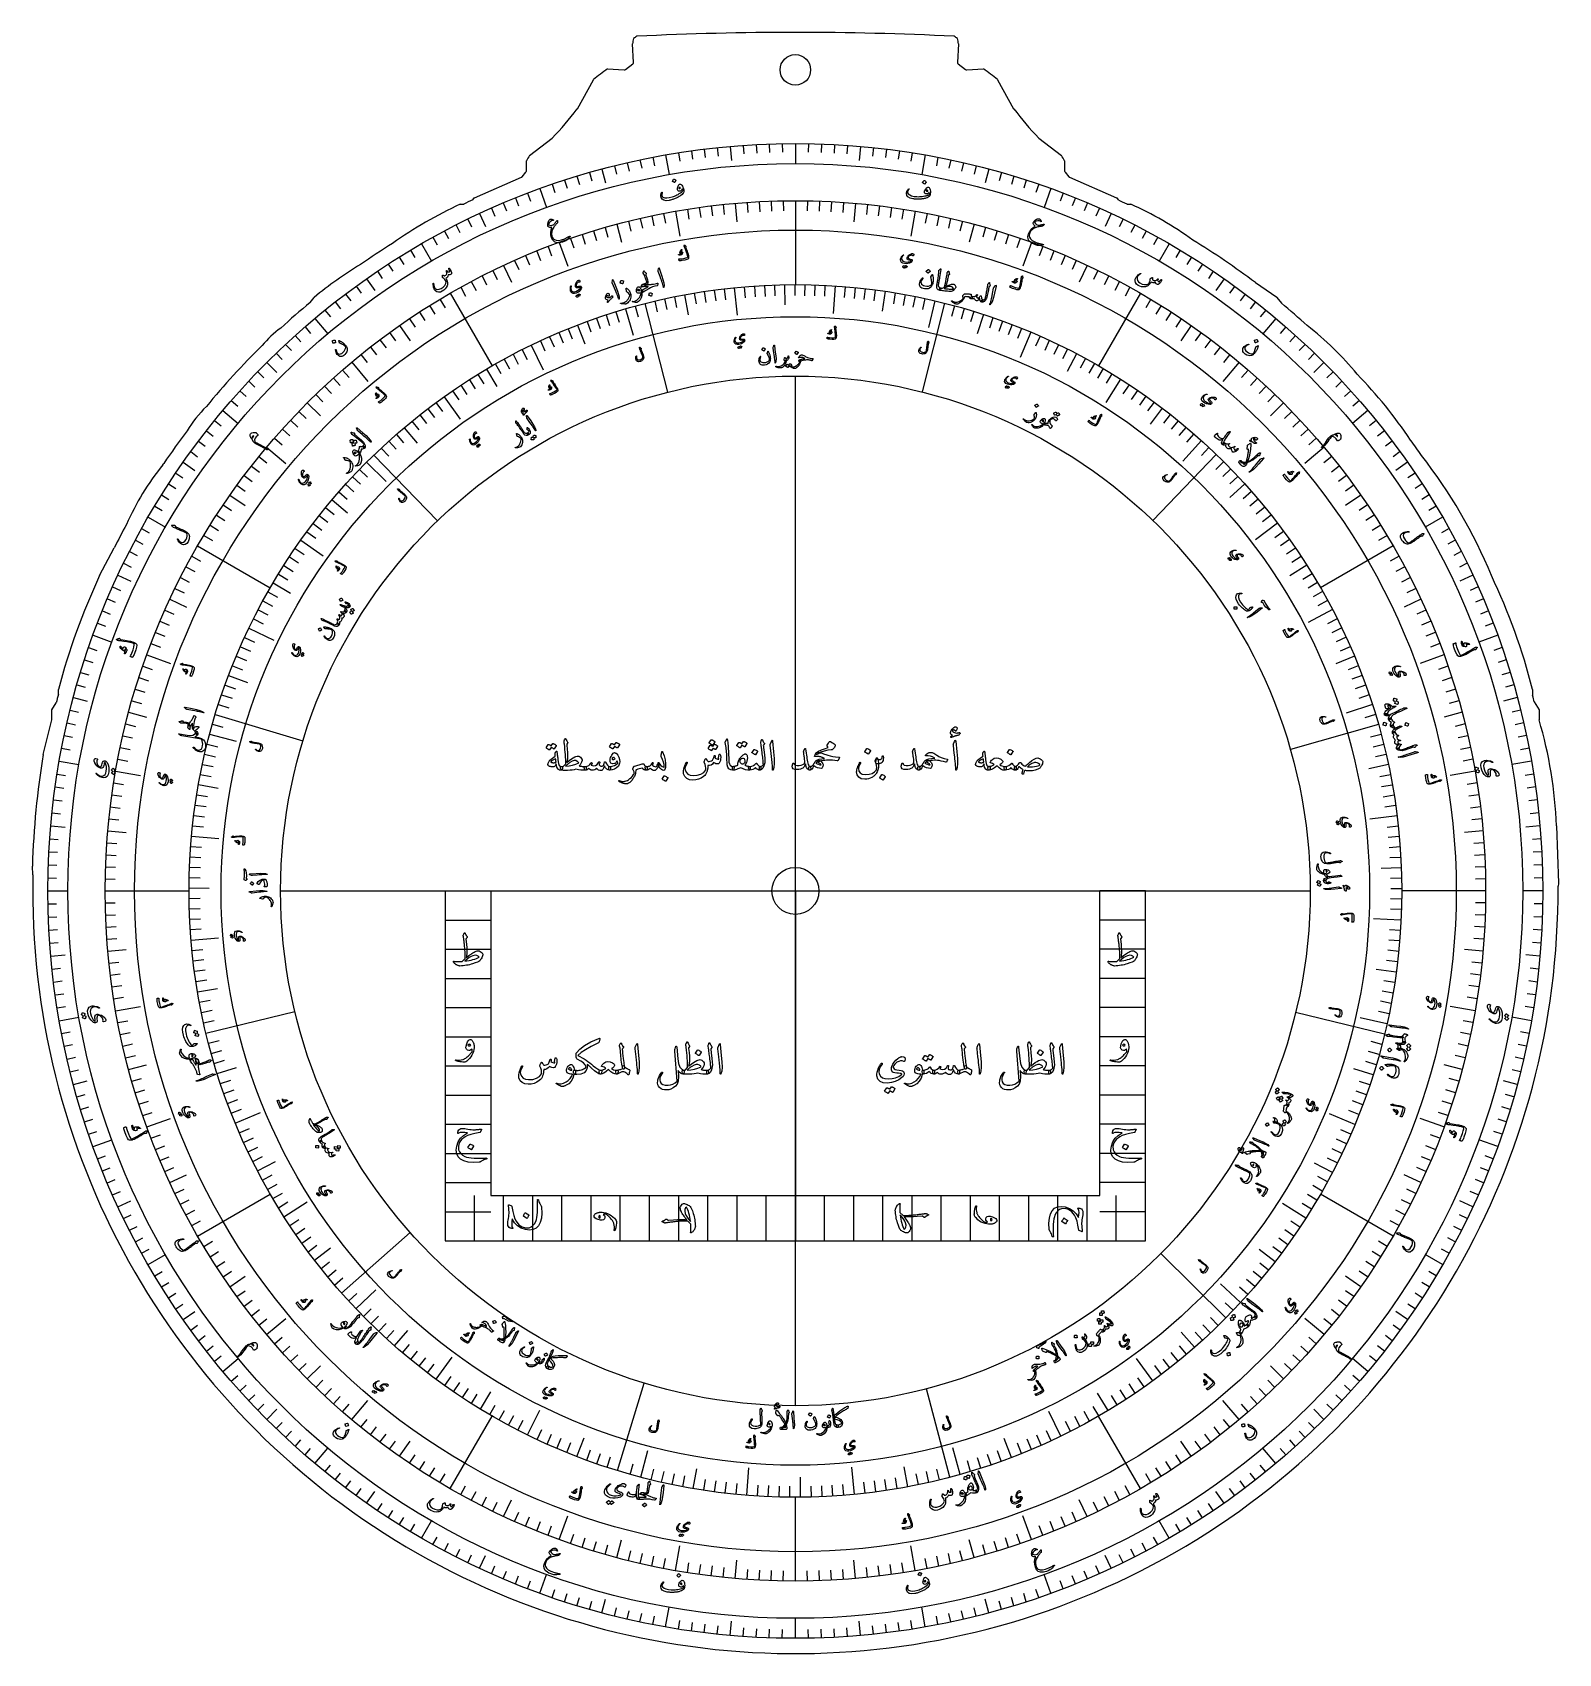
# Model space of a CAD drawing. Header units: millimetres. Extents: x -62 to 62, y -62 to 70.
import ezdxf

# ---------------------------------------------------------------- set-up
doc = ezdxf.new("R2010")
doc.units = ezdxf.units.MM
for name, color, linetype in [('CUT_INNER', 6, 'Continuous'), ('CUT_OUTER', 1, 'Continuous'), ('ENGRAVE', 7, 'Continuous'), ('ENGRAVE_FINE', 8, 'Continuous'), ('TEXT', 5, 'Continuous')]:
    doc.layers.add(name, color=color, linetype=linetype)

msp = doc.modelspace()

# ---------------------------------------------------------------- linework, layer by layer
at = {"layer": 'CUT_INNER'}
for centre, radius in [((0, 66.7484), 1.24), ((0, 0), 1.91)]:
    msp.add_circle(centre, radius, dxfattribs=at)
at = {"layer": 'CUT_OUTER'}
for points in [[(-13.1565, 67.357), (-13.2399, 68.859), (-13.24, 68.8622)], [(13.2629, 68.8621), (13.2629, 68.859), (13.1795, 67.357)], [(-13.8122, 66.7817), (-13.2163, 67.2287)], [(13.2392, 67.2287), (13.8351, 66.7817)], [(-17.7314, 63.5796), (-17.7235, 63.5922), (-16.412, 65.9529), (-16.41, 65.9561)], [(-15.265, 66.8364), (-15.2612, 66.8364), (-13.9115, 66.752)], [(13.9345, 66.752), (15.2847, 66.8364), (15.2885, 66.8364)], [(16.433, 65.9561), (16.435, 65.9529), (17.7464, 63.5922), (17.7543, 63.5796)], [(-21.605, 59.7927), (-21.6023, 59.795), (-19.7685, 61.1917), (-19.7563, 61.2021)], [(19.7798, 61.2021), (19.7921, 61.1917), (21.6253, 59.795), (21.628, 59.7927)], [(-21.8693, 58.5242), (-21.8693, 59.3492), (-21.8691, 59.3526)], [(21.892, 59.3526), (21.8922, 59.3492), (21.8922, 58.5242)], [(-26.21, 56.1874), (-26.0978, 56.3556), (-26.0957, 56.3585), (-26.0925, 56.36), (-22.2557, 58.0166)], [(-22.1981, 58.0606), (-21.9021, 58.4305)], [(21.9251, 58.4305), (22.221, 58.0606)], [(22.2787, 58.0166), (26.1154, 56.36), (26.1186, 56.3585), (26.1207, 56.3556), (26.2433, 56.1717)], [(-27.2403, 55.8302), (-27.2366, 55.8304), (-26.9618, 55.8304)], [(26.9618, 55.8304), (27.2596, 55.8304), (27.2632, 55.8302)], [(37.3961, 49.4519), (39.1465, 48.26), (39.1497, 48.2575), (39.1524, 48.2544), (39.5064, 47.783)], [(-39.445, 47.8336), (-39.129, 48.2549), (-39.1268, 48.2576)], [(50.004, 36.655), (50.0245, 36.6271)], [(-51.4193, 34.6414), (-51.3388, 34.761)], [(-56.5596, 25.6324), (-55.3727, 27.8901)], [(-59.9069, 15.9728), (-59.9069, 16.3799), (-59.9067, 16.3835)], [(59.9303, 16.3835), (59.9304, 16.3801), (59.9304, 15.8845)], [(-61.1385, 11.1042), (-60.4396, 13.9005), (-60.4362, 13.9185), (-60.4351, 13.9368), (-60.4351, 14.7074), (-60.435, 14.7107), (-60.4334, 14.7136), (-60.0827, 15.298)], [(60.0655, 15.3661), (60.4569, 14.7136), (60.4585, 14.7107), (60.4587, 14.7074), (60.4587, 13.9368), (60.4598, 13.9185), (60.4632, 13.9005)], [(61.8674, 5.2861), (62.0432, 0.6269), (62.0431, 0.6225), (62.0425, 0.6182), (61.9987, 0.3988), (61.9988, 0.3804)], [(-61.9859, 1.3064), (-62.0202, 2.0266)]]:
    msp.add_lwpolyline(points, dxfattribs=at)
for centre, radius, start, end in [((-7.9898, 68.0404), 5.3141, 166.263915, 171.10451), ((-11.249, 66.7339), 3.1965, 120.845067, 126.53495), ((0.0115, -193.525), 263.3194, 87.1921, 92.8079), ((11.2688, 66.7291), 3.2022, 53.470103, 59.14988), ((8.7667, 68.1913), 4.546, 8.486011, 14.145202), ((-13.3063, 67.3487), 0.15, 306.869898, 3.178589), ((13.3292, 67.3487), 0.15, 176.821411, 233.130102), ((-7.2425, 55.2168), 14.12, 124.621912, 130.485268), ((-13.9022, 66.9017), 0.15, 266.423666, 306.869898), ((13.9251, 66.9017), 0.15, 233.130102, 273.574765), ((7.3091, 55.2791), 14.0443, 49.48493, 55.37793), ((-40.7986, 81.1748), 29.0119, 316.493771, 322.664259), ((42.5702, 82.6701), 31.3094, 217.570556, 223.288597), ((-16.8892, 56.6637), 5.6594, 146.435226, 151.633463), ((17.1507, 56.8068), 5.3815, 28.232202, 33.699077), ((-22.3152, 58.1543), 0.15, 293.352228, 321.340192), ((-22.0193, 58.5242), 0.15, 321.340192, 0), ((22.0422, 58.5242), 0.15, 180, 218.659808), ((22.3381, 58.1543), 0.15, 218.659808, 246.647772), ((-12.1503, 23.3764), 35.7905, 114.936817, 125.142323), ((-6.7194, 14.1713), 46.3166, 114.885848, 115.915408), ((4.2277, 8.907), 52.1405, 64.150118, 65.024156), ((15.9858, 30.4781), 27.7472, 53.962016, 66.018974), ((0.1256, 0.1849), 61.7765, 52.892433, 58.601764), ((-0.3029, 0.4559), 61.4526, 121.872352, 124.777796), ((-18.077, 22.5607), 33.2178, 121.342244, 129.322966), ((-0.5315, 0.6114), 61.1899, 129.490224, 132.446923), ((0.5091, 0.5822), 61.2267, 47.832659, 50.436493), ((-37.4642, 39.6306), 7.5276, 125.43916, 141.33546), ((25.828, 25.7267), 25.6628, 39.368355, 52.048558), ((-0.0852, 0.0786), 61.8841, 134.346431, 140.561139), ((19.6849, 16.5104), 36.4013, 33.600873, 44.456613), ((-40.5369, 31.9849), 10.4281, 134.750324, 148.706188), ((-0.3245, 0.2256), 61.6048, 142.882003, 145.902948), ((0.3918, 0.2832), 61.5166, 34.819066, 36.2137), ((-35.1635, 21.415), 20.9568, 140.866887, 156.448489), ((18.0599, 9.7612), 41.6639, 22.39208, 37.993554), ((-0.9081, 0.4706), 60.9772, 151.261957, 153.277683), ((-6.4836, 2.2799), 55.2534, 154.998449, 165.211467), ((10.4507, 3.7038), 51.0784, 14.373378, 25.424382), ((-18.2667, 4.7593), 43.1236, 164.928107, 165.854579), ((23.4108, 6.0947), 37.809, 14.194511, 15.006356), ((26.6532, 3.9673), 35.2389, 2.144865, 16.372545), ((4.2172, 0.1744), 66.2634, 170.505926, 178.39824), ((0.0001, -0.0001), 61.9999, 178.792518, 0.351695)]:
    msp.add_arc(centre, radius, start, end, dxfattribs=at)
at = {"layer": 'ENGRAVE'}
for points in [[(0, 60.76), (0, 59.1325)], [(-10.5509, 59.8369), (-10.2683, 58.2341)], [(-5.2956, 60.5288), (-5.1943, 59.3707)], [(5.2956, 60.5288), (5.1943, 59.3707)], [(10.5509, 59.8369), (10.2683, 58.2341)], [(-15.7258, 58.6897), (-15.425, 57.5668)], [(15.7258, 58.6897), (15.425, 57.5668)], [(-20.7811, 57.0957), (-20.2245, 55.5664)], [(20.7811, 57.0957), (20.2245, 55.5664)], [(-4.8903, 55.8965), (-4.7595, 54.4018)], [(0, 56.11), (0, 49.29)], [(4.8903, 55.8965), (4.7595, 54.4018)], [(-25.6783, 55.0673), (-25.187, 54.0137)], [(-14.5223, 54.1981), (-14.134, 52.7488)], [(-9.7434, 55.2576), (-9.3881, 53.2426)], [(9.7434, 55.2576), (9.3881, 53.2426)], [(14.5223, 54.1981), (14.134, 52.7488)], [(25.6783, 55.0673), (25.187, 54.0137)], [(-19.1908, 52.7262), (-18.491, 50.8035)], [(19.1908, 52.7262), (18.491, 50.8035)], [(-30.38, 52.6197), (-29.5662, 51.2102)], [(30.38, 52.6197), (29.5663, 51.2102)], [(-23.7131, 50.8529), (-23.079, 49.4931)], [(23.7131, 50.8529), (23.079, 49.4931)], [(-34.8505, 49.7717), (-34.1837, 48.8194)], [(-4.9663, 49.0392), (-4.7414, 46.8185)], [(-0.8738, 49.2823), (-0.8448, 47.6457)], [(3.2252, 49.1844), (3.0791, 46.9572)], [(34.8505, 49.7717), (34.1837, 48.8194)], [(-28.055, 48.5927), (-24.645, 42.6864)], [(-12.2295, 47.7488), (-10.3835, 40.5414)], [(-9.0251, 48.4567), (-8.7254, 46.8476)], [(7.3032, 48.746), (7.0606, 47.1272)], [(12.1305, 47.774), (10.2995, 40.5628)], [(11.3328, 47.9695), (10.8196, 45.7973)], [(28.055, 48.5927), (24.645, 42.6864)], [(-39.0558, 46.5449), (-38.0096, 45.2981)], [(-13.8127, 47.315), (-13.1872, 45.1725)], [(15.2869, 46.8595), (14.7793, 45.3034)], [(39.0558, 46.5449), (38.0096, 45.2981)], [(-32.1834, 45.9626), (-31.3228, 44.7336)], [(-17.7019, 46.0016), (-17.114, 44.474)], [(19.1388, 45.4226), (18.2721, 43.3657)], [(32.1834, 45.9626), (31.3228, 44.7336)], [(-21.4715, 44.3675), (-20.4992, 42.3584)], [(22.8619, 43.6673), (22.1027, 42.2172)], [(-42.9638, 42.9638), (-42.1418, 42.1418)], [(-36.0668, 42.9828), (-34.7517, 41.4154)], [(-25.0959, 42.4229), (-24.2625, 41.0141)], [(36.0668, 42.9828), (34.7517, 41.4154)], [(42.9638, 42.9638), (42.1418, 42.1418)], [(0, -41.85), (0, 41.85)], [(26.4307, 41.6044), (25.2338, 39.7204)], [(-39.6758, 39.6758), (-38.6148, 38.6148)], [(-28.5498, 40.1797), (-27.257, 38.3603)], [(39.6758, 39.6758), (38.6148, 38.6148)], [(-46.5449, 39.0558), (-45.2981, 38.0096)], [(29.8199, 39.2464), (28.8297, 37.9431)], [(46.5449, 39.0558), (45.2981, 38.0096)], [(-31.8093, 37.652), (-30.753, 36.4017)], [(-42.9828, 36.0668), (-41.4154, 34.7517)], [(33.0055, 36.6079), (31.5109, 34.9502)], [(42.9828, 36.0668), (41.4154, 34.7517)], [(-49.7717, 34.8505), (-48.8194, 34.1837)], [(-34.851, 34.8556), (-33.2728, 33.2772)], [(-34.2611, 35.4355), (-29.0897, 30.0868)], [(34.2175, 35.4777), (29.0526, 30.1226)], [(49.7717, 34.8505), (48.8194, 34.1837)], [(36.527, 33.0951), (35.314, 31.9961)], [(-45.9626, 32.1834), (-44.7336, 31.3228)], [(-37.6529, 31.8083), (-36.4025, 30.752)], [(45.9626, 32.1834), (44.7336, 31.3228)], [(-52.6197, 30.38), (-51.2102, 29.5662)], [(52.6197, 30.38), (51.2102, 29.5662)], [(39.1848, 29.9007), (37.4104, 28.5467)], [(-48.5927, 28.055), (-42.6864, 24.645)], [(-40.1941, 28.5296), (-38.374, 27.2377)], [(48.5927, 28.055), (42.6864, 24.645)], [(41.5695, 26.4856), (40.189, 25.606)], [(-55.0673, 25.6783), (-54.0137, 25.187)], [(55.0673, 25.6783), (54.0137, 25.187)], [(-42.4554, 25.0408), (-41.0456, 24.2093)], [(-50.8529, 23.7131), (-49.4931, 23.079)], [(43.662, 22.8721), (41.6849, 21.8364)], [(50.8529, 23.7131), (49.4931, 23.079)], [(-44.4189, 21.365), (-42.4075, 20.3975)], [(-57.0957, 20.7811), (-55.5664, 20.2245)], [(57.0957, 20.7811), (55.5664, 20.2245)], [(-52.7262, 19.1908), (-50.8035, 18.491)], [(45.4454, 19.0845), (43.9363, 18.4508)], [(52.7262, 19.1908), (50.8035, 18.491)], [(-46.0686, 17.5267), (-44.5388, 16.9446)], [(-58.6897, 15.7258), (-57.5668, 15.425)], [(-54.1981, 14.5223), (-52.7488, 14.134)], [(46.9044, 15.1485), (44.7805, 14.4625)], [(54.1981, 14.5223), (52.7488, 14.134)], [(58.6897, 15.7258), (57.5668, 15.425)], [(-47.1529, 14.3565), (-40.0355, 12.1895)], [(47.3942, 13.5386), (40.2404, 11.495)], [(-47.6143, 12.743), (-45.4582, 12.1659)], [(-59.8369, 10.5509), (-58.2341, 10.2683)], [(59.8369, 10.5509), (58.2341, 10.2683)], [(-55.2576, 9.7434), (-53.2426, 9.3881)], [(48.2087, 10.2678), (46.6078, 9.9268)], [(55.2576, 9.7434), (53.2426, 9.3881)], [(-48.5267, 8.6408), (-46.9152, 8.3538)], [(-60.5288, 5.2956), (-59.3707, 5.1943)], [(48.9107, 6.1029), (46.6959, 5.8266)], [(60.5288, 5.2956), (59.3707, 5.1943)], [(-55.8965, 4.8903), (-54.4018, 4.7595)], [(-49.0874, 4.4641), (-46.8646, 4.2619)], [(55.8965, 4.8903), (54.4018, 4.7595)], [(49.2541, 1.8811), (47.6185, 1.8186)], [(-60.76, 0), (-59.1325, 0)], [(-56.11, 0), (-49.29, 0)], [(-49.2894, 0.2428), (-47.6526, 0.2347)], [(-41.85, 0), (41.85, 0)], [(-28.458, 0), (-28.458, -28.458), (28.458, -28.458), (28.458, 0)], [(-28.458, 0), (-24.7585, 0)], [(-24.7585, 0), (-24.7585, -24.7585), (24.7585, -24.7585), (24.7585, 0)], [(0, 0), (0, -28.458)], [(28.458, 0), (24.7585, 0)], [(56.11, 0), (49.29, 0)], [(60.76, 0), (59.1325, 0)], [(-28.458, -2.3715), (-24.7585, -2.3715)], [(28.458, -2.3715), (24.7585, -2.3715)], [(49.2331, -2.3668), (47.0037, -2.2597)], [(-49.128, -3.9925), (-46.9034, -3.8117)], [(-60.5288, -5.2956), (-59.3707, -5.1943)], [(-55.8965, -4.8903), (-54.4018, -4.7595)], [(-28.458, -4.743), (-24.7585, -4.743)], [(28.458, -4.743), (24.7585, -4.743)], [(55.8965, -4.8903), (54.4018, -4.7595)], [(60.5288, -5.2956), (59.3707, -5.1943)], [(48.8449, -6.6093), (47.2229, -6.3898)], [(-28.458, -7.1145), (-24.7585, -7.1145)], [(28.458, -7.1145), (24.7585, -7.1145)], [(-48.6014, -8.2102), (-46.9875, -7.9376)], [(-59.8369, -10.5509), (-58.2341, -10.2683)], [(-55.2576, -9.7434), (-53.2426, -9.3881)], [(-47.9175, -11.5505), (-40.6847, -9.807)], [(-28.458, -9.486), (-24.7585, -9.486)], [(28.458, -9.486), (24.7585, -9.486)], [(47.894, -11.6478), (40.6647, -9.8896)], [(48.0891, -10.8142), (45.9114, -10.3245)], [(55.2576, -9.7434), (53.2426, -9.3881)], [(59.8369, -10.5509), (58.2341, -10.2683)], [(-28.458, -11.8575), (-24.7585, -11.8575)], [(28.458, -11.8575), (24.7585, -11.8575)], [(-54.1981, -14.5223), (-52.7488, -14.134)], [(-47.002, -14.8429), (-45.4412, -14.35)], [(-28.458, -14.229), (-24.7585, -14.229)], [(28.458, -14.229), (24.7585, -14.229)], [(46.9684, -14.9491), (45.4087, -14.4527)], [(54.1981, -14.5223), (52.7488, -14.134)], [(-58.6897, -15.7258), (-57.5668, -15.425)], [(58.6897, -15.7258), (57.5668, -15.425)], [(-28.458, -16.6005), (-24.7585, -16.6005)], [(28.458, -16.6005), (24.7585, -16.6005)], [(-45.5365, -18.8662), (-43.4745, -18.0119)], [(45.4884, -18.9819), (43.4285, -18.1224)], [(-52.7262, -19.1908), (-50.8035, -18.491)], [(-28.458, -18.972), (-24.7585, -18.972)], [(28.458, -18.972), (24.7585, -18.972)], [(52.7262, -19.1908), (50.8035, -18.491)], [(-57.0957, -20.7811), (-55.5664, -20.2245)], [(57.0957, -20.7811), (55.5664, -20.2245)], [(-43.7219, -22.7575), (-42.27, -22.0017)], [(-28.458, -21.3435), (-24.7585, -21.3435)], [(28.458, -21.3435), (24.7585, -21.3435)], [(43.6576, -22.8805), (42.2079, -22.1207)], [(-50.8529, -23.7131), (-49.4931, -23.079)], [(-28.458, -23.715), (-24.7585, -23.715)], [(28.458, -23.715), (24.7585, -23.715)], [(50.8529, -23.7131), (49.4931, -23.079)], [(-48.5927, -28.055), (-42.6864, -24.645)], [(-26.0865, -28.458), (-26.0865, -24.7585)], [(-23.715, -28.458), (-23.715, -24.7585)], [(-21.3435, -28.458), (-21.3435, -24.7585)], [(-18.972, -28.458), (-18.972, -24.7585)], [(-16.6005, -28.458), (-16.6005, -24.7585)], [(-14.229, -28.458), (-14.229, -24.7585)], [(-11.8575, -28.458), (-11.8575, -24.7585)], [(-9.486, -28.458), (-9.486, -24.7585)], [(-7.1145, -28.458), (-7.1145, -24.7585)], [(-4.743, -28.458), (-4.743, -24.7585)], [(-2.3715, -28.458), (-2.3715, -24.7585)], [(0, -28.458), (0, -24.7585)], [(0, -28.458), (0, -24.7585)], [(2.3715, -28.458), (2.3715, -24.7585)], [(4.743, -28.458), (4.743, -24.7585)], [(7.1145, -28.458), (7.1145, -24.7585)], [(9.486, -28.458), (9.486, -24.7585)], [(11.8575, -28.458), (11.8575, -24.7585)], [(14.229, -28.458), (14.229, -24.7585)], [(16.6005, -28.458), (16.6005, -24.7585)], [(18.972, -28.458), (18.972, -24.7585)], [(21.3435, -28.458), (21.3435, -24.7585)], [(23.715, -28.458), (23.715, -24.7585)], [(26.0865, -28.458), (26.0865, -24.7585)], [(48.5927, -28.055), (42.6864, -24.645)], [(-55.0673, -25.6783), (-54.0137, -25.187)], [(-41.5694, -26.4856), (-39.687, -25.2862)], [(-28.458, -26.0865), (-24.7585, -26.0865)], [(28.458, -26.0865), (24.7585, -26.0865)], [(41.4877, -26.6134), (39.6091, -25.4082)], [(55.0673, -25.6783), (54.0137, -25.187)], [(-36.8906, -32.6892), (-31.3222, -27.755)], [(-52.6197, -30.38), (-51.2102, -29.5663)], [(-39.0933, -30.0203), (-37.7951, -29.0234)], [(34.9895, -34.7166), (29.708, -29.4763)], [(38.9933, -30.1501), (37.6984, -29.1489)], [(52.6197, -30.38), (51.2102, -29.5663)], [(-45.9626, -32.1834), (-44.7336, -31.3228)], [(45.9626, -32.1834), (44.7336, -31.3228)], [(-35.7188, -33.9657), (-34.1013, -32.4277)], [(36.1916, -33.4614), (34.5528, -31.9462)], [(-49.7717, -34.8505), (-48.8194, -34.1837)], [(49.7717, -34.8505), (48.8194, -34.1837)], [(-42.9828, -36.0668), (-41.4154, -34.7517)], [(42.9828, -36.0668), (41.4154, -34.7517)], [(-32.5944, -36.9745), (-31.512, -35.7466)], [(32.4531, -37.0985), (31.3754, -35.8665)], [(-46.5449, -39.0558), (-45.2981, -38.0096)], [(-29.2104, -39.7021), (-27.8877, -37.9042)], [(29.0512, -39.8187), (27.7357, -38.0156)], [(46.5449, -39.0558), (45.2981, -38.0096)], [(-39.6758, -39.6758), (-38.6148, -38.6148)], [(39.6758, -39.6758), (38.6148, -38.6148)], [(-25.5925, -42.1251), (-24.7427, -40.7263)], [(-14.4625, -47.1205), (-12.2795, -40.008)], [(12.563, -47.6621), (10.6667, -40.4678)], [(25.4164, -42.2316), (24.5724, -40.8292)], [(-42.9638, -42.9638), (-42.1418, -42.1418)], [(-36.0668, -42.9828), (-34.7517, -41.4154)], [(36.0668, -42.9828), (34.7517, -41.4154)], [(42.9638, -42.9638), (42.1418, -42.1418)], [(-28.055, -48.5927), (-24.645, -42.6864)], [(-21.7685, -44.2226), (-20.7828, -42.22)], [(21.5772, -44.3162), (20.6001, -42.3095)], [(28.055, -48.5927), (24.645, -42.6864)], [(-32.1834, -45.9626), (-31.3228, -44.7336)], [(-17.7683, -45.976), (-17.1782, -44.4492)], [(17.5637, -46.0545), (16.9805, -44.5252)], [(32.1834, -45.9626), (31.3228, -44.7336)], [(-39.0558, -46.5449), (-38.0096, -45.2981)], [(-12.5748, -47.659), (-12.0054, -45.5008)], [(13.4082, -47.4312), (12.8011, -45.2834)], [(39.0558, -46.5449), (38.0096, -45.2981)], [(-8.2965, -48.5868), (-8.0209, -46.9733)], [(-3.9499, -49.1315), (-3.771, -46.9067)], [(4.8062, -49.0551), (4.5886, -46.8338)], [(9.1442, -48.4344), (8.8405, -46.826)], [(0.4296, -49.2881), (0.4153, -47.6514)], [(-34.8505, -49.7717), (-34.1837, -48.8194)], [(-23.7131, -50.8529), (-23.079, -49.4931)], [(0, -56.11), (0, -49.29)], [(23.7131, -50.8529), (23.079, -49.4931)], [(34.8505, -49.7717), (34.1837, -48.8194)], [(-30.38, -52.6197), (-29.5663, -51.2102)], [(-19.1908, -52.7262), (-18.491, -50.8035)], [(19.1908, -52.7262), (18.491, -50.8035)], [(30.38, -52.6197), (29.5663, -51.2102)], [(-25.6783, -55.0673), (-25.187, -54.0137)], [(-14.5223, -54.1981), (-14.134, -52.7488)], [(-9.7434, -55.2576), (-9.3881, -53.2426)], [(9.7434, -55.2576), (9.3881, -53.2426)], [(14.5223, -54.1981), (14.134, -52.7488)], [(25.6783, -55.0673), (25.187, -54.0137)], [(-4.8903, -55.8965), (-4.7595, -54.4018)], [(4.8903, -55.8965), (4.7595, -54.4018)], [(-20.7811, -57.0957), (-20.2245, -55.5664)], [(20.7811, -57.0957), (20.2245, -55.5664)], [(-15.7258, -58.6897), (-15.425, -57.5668)], [(15.7258, -58.6897), (15.425, -57.5668)], [(-10.5509, -59.8369), (-10.2683, -58.2341)], [(0, -60.76), (0, -59.1325)], [(10.5509, -59.8369), (10.2683, -58.2341)], [(-5.2956, -60.5288), (-5.1943, -59.3707)], [(5.2956, -60.5288), (5.1943, -59.3707)]]:
    msp.add_lwpolyline(points, dxfattribs=at)
for radius in [60.76, 60.76, 59.1325, 56.11, 56.11, 53.723, 49.29, 49.29, 46.686, 41.85, 41.85]:
    msp.add_circle((0, 0), radius, dxfattribs=at)
at = {"layer": 'ENGRAVE_FINE'}
for points in [[(-3.1799, 60.6767), (-3.1434, 59.9802)], [(-2.1205, 60.723), (-2.0962, 60.0259)], [(-1.0604, 60.7507), (-1.0482, 60.0534)], [(1.0604, 60.7507), (1.0482, 60.0534)], [(2.1205, 60.723), (2.0962, 60.0259)], [(3.1799, 60.6767), (3.1434, 59.9802)], [(-12.6327, 59.4322), (-12.4877, 58.75)], [(-11.5936, 59.6437), (-11.4605, 58.959)], [(-9.505, 60.0119), (-9.3958, 59.323)], [(-8.4562, 60.1687), (-8.3591, 59.478)], [(-7.4048, 60.3071), (-7.3198, 59.6148)], [(-6.3511, 60.4272), (-6.2782, 59.7335)], [(-4.2384, 60.612), (-4.1897, 59.9162)], [(4.2384, 60.612), (4.1897, 59.9162)], [(6.3511, 60.4272), (6.2782, 59.7335)], [(7.4048, 60.3071), (7.3198, 59.6148)], [(8.4562, 60.1687), (8.3591, 59.478)], [(9.505, 60.0119), (9.3958, 59.323)], [(11.5936, 59.6437), (11.4605, 58.959)], [(12.6327, 59.4322), (12.4877, 58.75)], [(-17.7645, 58.1051), (-17.5606, 57.4381)], [(-16.7477, 58.4063), (-16.5555, 57.7358)], [(-14.6992, 58.9552), (-14.5304, 58.2784)], [(-13.668, 59.2027), (-13.5111, 58.5231)], [(13.668, 59.2027), (13.5111, 58.5231)], [(14.6992, 58.9552), (14.5304, 58.2784)], [(16.7477, 58.4063), (16.5555, 57.7358)], [(17.7645, 58.1051), (17.5606, 57.4381)], [(-21.7744, 56.7243), (-21.5245, 56.0732)], [(-19.7815, 57.4497), (-19.5544, 56.7902)], [(-18.7759, 57.7862), (-18.5603, 57.1228)], [(18.7759, 57.7862), (18.5603, 57.1228)], [(19.7815, 57.4497), (19.5544, 56.7902)], [(21.7744, 56.7243), (21.5245, 56.0732)], [(-24.7133, 55.507), (-24.4296, 54.8698)], [(-23.7408, 55.9299), (-23.4683, 55.2878)], [(-22.7611, 56.3357), (-22.4998, 55.689)], [(-8.7775, 55.4192), (-8.6495, 54.6109)], [(-7.809, 55.5639), (-7.6951, 54.7535)], [(-6.8381, 55.6918), (-6.7384, 54.8795)], [(-5.8651, 55.8026), (-5.7795, 54.9887)], [(-3.914, 55.9733), (-3.8569, 55.1569)], [(-2.9366, 56.0331), (-2.8937, 55.2158)], [(-1.9582, 56.0758), (-1.9296, 55.2579)], [(-0.9793, 56.1015), (-0.965, 55.2832)], [(0.9793, 56.1015), (0.965, 55.2832)], [(1.9582, 56.0758), (1.9296, 55.2579)], [(2.9366, 56.0331), (2.8937, 55.2158)], [(3.914, 55.9733), (3.8569, 55.1569)], [(5.8651, 55.8026), (5.7795, 54.9887)], [(6.8381, 55.6918), (6.7384, 54.8795)], [(7.809, 55.5639), (7.6951, 54.7535)], [(8.7775, 55.4192), (8.6495, 54.6109)], [(22.7611, 56.3357), (22.4998, 55.689)], [(23.7408, 55.9299), (23.4683, 55.2878)], [(24.7133, 55.507), (24.4296, 54.8698)], [(-27.5845, 54.1376), (-27.2678, 53.5161)], [(-26.6354, 54.6107), (-26.3297, 53.9838)], [(-13.5742, 54.4433), (-13.3762, 53.6492)], [(-12.622, 54.6719), (-12.4379, 53.8745)], [(-11.6659, 54.8839), (-11.4958, 54.0833)], [(-10.7063, 55.0791), (-10.5501, 54.2757)], [(10.7063, 55.0791), (10.5501, 54.2757)], [(11.6659, 54.8839), (11.4958, 54.0833)], [(12.622, 54.6719), (12.4379, 53.8745)], [(13.5742, 54.4433), (13.3762, 53.6492)], [(26.6354, 54.6107), (26.3297, 53.9838)], [(27.5845, 54.1376), (27.2678, 53.5161)], [(-29.457, 53.1419), (-29.1189, 52.5318)], [(-28.5251, 53.6479), (-28.1976, 53.032)], [(-18.2676, 53.053), (-18.0012, 52.2792)], [(-17.3389, 53.3638), (-17.086, 52.5854)], [(-16.405, 53.6583), (-16.1657, 52.8756)], [(-15.466, 53.9364), (-15.2404, 53.1497)], [(15.466, 53.9364), (15.2404, 53.1497)], [(16.405, 53.6583), (16.1657, 52.8756)], [(17.3389, 53.3638), (17.086, 52.5854)], [(18.2676, 53.053), (18.0012, 52.2792)], [(28.5251, 53.6479), (28.1976, 53.032)], [(29.457, 53.1419), (29.1189, 52.5318)], [(-32.1979, 51.5274), (-31.8283, 50.9359)], [(-31.2937, 52.0815), (-30.9345, 51.4836)], [(-21.9239, 51.6495), (-21.6041, 50.8962)], [(-21.0192, 52.0243), (-20.7126, 51.2655)], [(-20.108, 52.3832), (-19.8147, 51.6192)], [(20.108, 52.3832), (19.8147, 51.6192)], [(21.0192, 52.0243), (20.7126, 51.2655)], [(21.9239, 51.6495), (21.6041, 50.8962)], [(31.2937, 52.0815), (30.9345, 51.4836)], [(32.1979, 51.5274), (31.8283, 50.9359)], [(-33.9766, 50.3723), (-33.5865, 49.7941)], [(-33.0923, 50.9576), (-32.7124, 50.3727)], [(-24.597, 50.4313), (-24.2382, 49.6958)], [(-22.822, 51.259), (-22.4891, 50.5114)], [(22.822, 51.259), (22.4891, 50.5114)], [(24.597, 50.4313), (24.2382, 49.6958)], [(33.0923, 50.9576), (32.7124, 50.3727)], [(33.9766, 50.3723), (33.5865, 49.7941)], [(-35.7138, 49.1559), (-35.3039, 48.5916)], [(-27.2027, 49.0749), (-26.8059, 48.3591)], [(-26.342, 49.5422), (-25.9578, 48.8196)], [(-25.4734, 49.9944), (-25.1019, 49.2652)], [(-6.5954, 48.8467), (-6.4759, 47.962)], [(-5.7816, 48.9497), (-5.6769, 48.0631)], [(-4.1496, 49.115), (-4.0745, 48.2254)], [(-3.3318, 49.1773), (-3.2715, 48.2865)], [(-2.5131, 49.2259), (-2.4676, 48.3343)], [(-1.6937, 49.2609), (-1.663, 48.3686)], [(-0.0536, 49.29), (-0.0526, 48.3972)], [(0.7666, 49.284), (0.7527, 48.3913)], [(1.5866, 49.2645), (1.5578, 48.3721)], [(2.4062, 49.2312), (2.3626, 48.3395)], [(4.0433, 49.1239), (3.9701, 48.2341)], [(4.8604, 49.0498), (4.7724, 48.1613)], [(5.6762, 48.9621), (5.5734, 48.0752)], [(6.4906, 48.8608), (6.373, 47.9758)], [(25.4734, 49.9944), (25.1019, 49.2652)], [(26.342, 49.5422), (25.9578, 48.8196)], [(27.2027, 49.0749), (26.8059, 48.3591)], [(35.7138, 49.1559), (35.3039, 48.5916)], [(-37.4076, 47.8795), (-36.9782, 47.3299)], [(-36.5663, 48.5251), (-36.1465, 47.968)], [(-29.7338, 47.584), (-29.3001, 46.8899)], [(-28.8988, 48.0957), (-28.4773, 47.3942)], [(-13.0229, 47.5385), (-12.787, 46.6774)], [(-11.4328, 47.9458), (-11.2257, 47.0773)], [(-10.633, 48.1294), (-10.4404, 47.2577)], [(-9.8304, 48.2998), (-9.6523, 47.4249)], [(-8.2173, 48.6002), (-8.0685, 47.7199)], [(-7.4074, 48.7302), (-7.2732, 47.8476)], [(8.1138, 48.6176), (7.9669, 47.737)], [(8.9223, 48.4757), (8.7607, 47.5977)], [(9.7285, 48.3204), (9.5523, 47.4452)], [(10.532, 48.1516), (10.3413, 47.2795)], [(12.925, 47.5652), (12.6909, 46.7036)], [(28.8988, 48.0957), (28.4773, 47.3942)], [(29.7338, 47.584), (29.3001, 46.8899)], [(36.5663, 48.5251), (36.1465, 47.968)], [(37.4076, 47.8795), (36.9782, 47.3299)], [(-38.2375, 47.2194), (-37.7986, 46.6773)], [(-31.3763, 46.5173), (-30.9187, 45.8388)], [(-30.5597, 47.0578), (-30.114, 46.3714)], [(-16.9328, 46.2902), (-16.6261, 45.4518)], [(-16.1591, 46.5659), (-15.8664, 45.7225)], [(-15.3811, 46.8287), (-15.1025, 45.9805)], [(-14.5989, 47.0784), (-14.3344, 46.2257)], [(13.7161, 47.3431), (13.4676, 46.4856)], [(14.5034, 47.1079), (14.2407, 46.2546)], [(16.0663, 46.598), (15.7753, 45.754)], [(16.8414, 46.3235), (16.5364, 45.4845)], [(30.5597, 47.0578), (30.114, 46.3714)], [(31.3763, 46.5173), (30.9187, 45.8388)], [(38.2375, 47.2194), (37.7986, 46.6773)], [(-40.6564, 45.1535), (-40.1897, 44.6351)], [(-39.8621, 45.8562), (-39.4045, 45.3297)], [(-33.7678, 44.8114), (-33.2753, 44.1578)], [(-32.9806, 45.3939), (-32.4996, 44.7318)], [(-19.9797, 45.059), (-19.6178, 44.2429)], [(-19.2255, 45.3859), (-18.8773, 44.5638)], [(-18.4662, 45.7001), (-18.1317, 44.8724)], [(17.612, 46.0361), (17.293, 45.2022)], [(18.3779, 45.7357), (18.045, 44.9073)], [(19.8945, 45.0967), (19.5342, 44.2798)], [(32.9806, 45.3939), (32.4996, 44.7318)], [(33.7678, 44.8114), (33.2753, 44.1578)], [(39.8621, 45.8562), (39.4045, 45.3297)], [(40.6564, 45.1535), (40.1897, 44.6351)], [(-42.2074, 43.7071), (-41.7229, 43.2053)], [(-41.4382, 44.4371), (-40.9625, 43.9269)], [(-35.3112, 43.6057), (-34.7961, 42.9696)], [(-34.5448, 44.2153), (-34.0409, 43.5704)], [(-22.9401, 43.6263), (-22.5246, 42.8361)], [(-22.2088, 44.0031), (-21.8065, 43.2061)], [(-20.7284, 44.7195), (-20.3529, 43.9095)], [(20.6449, 44.7581), (20.271, 43.9474)], [(21.3898, 44.407), (21.0023, 43.6026)], [(22.1288, 44.0434), (21.728, 43.2456)], [(34.5448, 44.2153), (34.0409, 43.5704)], [(35.3112, 43.6057), (34.7961, 42.9696)], [(41.4382, 44.4371), (40.9625, 43.9269)], [(42.2074, 43.7071), (41.7229, 43.2053)], [(-43.7071, 42.2074), (-43.2053, 41.7229)], [(-36.8115, 42.3468), (-36.2746, 41.7291)], [(-24.3838, 42.8361), (-23.9422, 42.0602)], [(-23.6652, 43.2373), (-23.2365, 42.4541)], [(23.5888, 43.279), (23.1616, 42.4951)], [(24.3094, 42.8784), (23.8691, 42.1017)], [(25.0233, 42.4657), (24.5701, 41.6965)], [(36.8115, 42.3468), (36.2746, 41.7291)], [(43.7071, 42.2074), (43.2053, 41.7229)], [(-44.4371, 41.4382), (-43.9269, 40.9625)], [(-38.2669, 41.0363), (-37.7088, 40.4377)], [(-37.5449, 41.6979), (-36.9973, 41.0897)], [(-27.1903, 41.112), (-26.6978, 40.3673)], [(-26.4993, 41.5607), (-26.0193, 40.8079)], [(-25.8011, 41.9977), (-25.3337, 41.237)], [(25.7305, 42.041), (25.2644, 41.2795)], [(27.1237, 41.1559), (26.6324, 40.4105)], [(37.5449, 41.6979), (36.9973, 41.0897)], [(38.2669, 41.0363), (37.7088, 40.4377)], [(44.4371, 41.4382), (43.9269, 40.9625)], [(-45.8562, 39.8621), (-45.3297, 39.4045)], [(-45.1535, 40.6564), (-44.6351, 40.1897)], [(-38.9773, 40.3622), (-38.4088, 39.7734)], [(-29.2181, 39.6965), (-28.6888, 38.9774)], [(-27.8738, 40.6516), (-27.369, 39.9153)], [(27.8093, 40.6958), (27.3056, 39.9587)], [(28.4873, 40.2241), (27.9713, 39.4955)], [(29.1576, 39.7409), (28.6294, 39.0211)], [(38.9773, 40.3622), (38.4088, 39.7734)], [(45.1535, 40.6564), (44.6351, 40.1897)], [(45.8562, 39.8621), (45.3297, 39.4045)], [(-47.2194, 38.2375), (-46.6773, 37.7986)], [(-41.0363, 38.2669), (-40.4377, 37.7088)], [(-40.3622, 38.9773), (-39.7734, 38.4088)], [(-30.5304, 38.6963), (-29.9774, 37.9954)], [(-29.8783, 39.2019), (-29.3371, 38.4919)], [(30.4741, 38.7406), (29.9221, 38.0389)], [(31.1199, 38.2238), (30.5562, 37.5314)], [(40.3622, 38.9773), (39.7734, 38.4088)], [(41.0363, 38.2669), (40.4377, 37.7088)], [(47.2194, 38.2375), (46.6773, 37.7986)], [(-47.8795, 37.4076), (-47.3299, 36.9782)], [(-41.6979, 37.5449), (-41.0897, 36.9973)], [(-32.4358, 37.1137), (-31.8483, 36.4414)], [(-31.1741, 38.1796), (-30.6094, 37.488)], [(31.7572, 37.6959), (31.182, 37.0131)], [(32.3858, 37.1573), (31.7992, 36.4842)], [(41.6979, 37.5449), (41.0897, 36.9973)], [(47.8795, 37.4076), (47.3299, 36.9782)], [(-49.1559, 35.7138), (-48.5916, 35.3039)], [(-48.5251, 36.5663), (-47.968, 36.1465)], [(-42.3468, 36.8115), (-41.7291, 36.2746)], [(-33.6619, 36.0053), (-33.0522, 35.3531)], [(-33.0534, 36.5647), (-32.4547, 35.9024)], [(33.6161, 36.048), (33.0072, 35.3951)], [(42.3468, 36.8115), (41.7291, 36.2746)], [(48.5251, 36.5663), (47.968, 36.1465)], [(49.1559, 35.7138), (48.5916, 35.3039)], [(-44.2153, 34.5448), (-43.5704, 34.0409)], [(-43.6057, 35.3112), (-42.9696, 34.7961)], [(34.8095, 34.8971), (34.179, 34.265)], [(35.3918, 34.3063), (34.7507, 33.6849)], [(43.6057, 35.3112), (42.9696, 34.7961)], [(44.2153, 34.5448), (43.5704, 34.0409)], [(-50.9576, 33.0923), (-50.3727, 32.7124)], [(-50.3723, 33.9766), (-49.7941, 33.5865)], [(-45.3939, 32.9806), (-44.7318, 32.4996)], [(-44.8114, 33.7678), (-44.1578, 33.2753)], [(-36.5623, 33.0561), (-35.9, 32.4573)], [(-36.0017, 33.6657), (-35.3496, 33.0559)], [(-35.4312, 34.2656), (-34.7895, 33.6449)], [(35.9644, 33.7056), (35.3129, 33.0951)], [(44.8114, 33.7678), (44.1578, 33.2753)], [(45.3939, 32.9806), (44.7318, 32.4996)], [(50.3723, 33.9766), (49.7941, 33.5865)], [(50.9576, 33.0923), (50.3727, 32.7124)], [(-51.5274, 32.1979), (-50.9359, 31.8283)], [(-37.1127, 32.4369), (-36.4405, 31.8494)], [(37.0794, 32.4749), (36.4078, 31.8867)], [(37.6216, 31.8452), (36.9402, 31.2684)], [(51.5274, 32.1979), (50.9359, 31.8283)], [(-52.0815, 31.2937), (-51.4836, 30.9345)], [(-47.0578, 30.5597), (-46.3714, 30.114)], [(-46.5173, 31.3763), (-45.8388, 30.9187)], [(-38.7018, 30.5234), (-38.0008, 29.9705)], [(-38.1826, 31.1704), (-37.491, 30.6058)], [(38.1534, 31.2062), (37.4623, 30.6409)], [(38.6745, 30.5579), (37.974, 30.0044)], [(46.5173, 31.3763), (45.8388, 30.9187)], [(47.0578, 30.5597), (46.3714, 30.114)], [(52.0815, 31.2937), (51.4836, 30.9345)], [(-53.1419, 29.457), (-52.5318, 29.1189)], [(-47.584, 29.7338), (-46.8899, 29.3001)], [(-39.7077, 29.2028), (-38.9884, 28.6739)], [(-39.2102, 29.8675), (-38.4999, 29.3265)], [(39.6842, 29.2346), (38.9654, 28.7051)], [(47.584, 29.7338), (46.8899, 29.3001)], [(53.1419, 29.457), (52.5318, 29.1189)], [(-53.6479, 28.5251), (-53.032, 28.1976)], [(-48.0957, 28.8988), (-47.3942, 28.4773)], [(-40.6694, 27.8479), (-39.9327, 27.3435)], [(40.1726, 28.5599), (39.4449, 28.0426)], [(40.6496, 27.8767), (39.9133, 27.3718)], [(48.0957, 28.8988), (47.3942, 28.4773)], [(53.6479, 28.5251), (53.032, 28.1976)], [(-54.6107, 26.6354), (-53.9838, 26.3297)], [(-54.1376, 27.5845), (-53.5161, 27.2678)], [(-49.0749, 27.2027), (-48.3591, 26.8059)], [(-41.5857, 26.4601), (-40.8324, 25.9808)], [(-41.1333, 27.158), (-40.3882, 26.6661)], [(41.1153, 27.1852), (40.3706, 26.6928)], [(49.0749, 27.2027), (48.3591, 26.8059)], [(54.1376, 27.5845), (53.5161, 27.2678)], [(54.6107, 26.6354), (53.9838, 26.3297)], [(-49.9944, 25.4734), (-49.2652, 25.1019)], [(-49.5422, 26.342), (-48.8196, 25.9578)], [(-42.0264, 25.7543), (-41.2652, 25.2878)], [(42.0119, 25.778), (41.2509, 25.3111)], [(42.4425, 25.0627), (41.6737, 24.6087)], [(49.5422, 26.342), (48.8196, 25.9578)], [(49.9944, 25.4734), (49.2652, 25.1019)], [(-55.9299, 23.7408), (-55.2878, 23.4683)], [(-55.507, 24.7133), (-54.8698, 24.4296)], [(-50.4313, 24.597), (-49.6958, 24.2382)], [(-42.8725, 24.3198), (-42.0959, 23.8793)], [(42.8612, 24.3398), (42.0848, 23.8989)], [(50.4313, 24.597), (49.6958, 24.2382)], [(55.507, 24.7133), (54.8698, 24.4296)], [(55.9299, 23.7408), (55.2878, 23.4683)], [(-56.3357, 22.7611), (-55.689, 22.4998)], [(-51.259, 22.822), (-50.5114, 22.4891)], [(-43.6703, 22.8562), (-42.8793, 22.4422)], [(-43.2775, 23.5916), (-42.4936, 23.1643)], [(43.2677, 23.6095), (42.484, 23.1819)], [(51.259, 22.822), (50.5114, 22.4891)], [(56.3357, 22.7611), (55.689, 22.4998)], [(-56.7243, 21.7744), (-56.0732, 21.5245)], [(-51.6495, 21.9239), (-50.8962, 21.6041)], [(-44.0508, 22.114), (-43.2529, 21.7134)], [(44.0439, 22.1277), (43.2462, 21.7269)], [(44.4134, 21.3766), (43.6089, 20.9894)], [(51.6495, 21.9239), (50.8962, 21.6041)], [(56.7243, 21.7744), (56.0732, 21.5245)], [(-57.4497, 19.7815), (-56.7902, 19.5544)], [(-52.3832, 20.108), (-51.6192, 19.8147)], [(-52.0243, 21.0192), (-51.2655, 20.7126)], [(-45.1173, 19.8477), (-44.3001, 19.4882)], [(-44.7745, 20.6095), (-43.9635, 20.2362)], [(44.7702, 20.6188), (43.9592, 20.2454)], [(45.1142, 19.8548), (44.2971, 19.4951)], [(52.0243, 21.0192), (51.2655, 20.7126)], [(52.3832, 20.108), (51.6192, 19.8147)], [(57.4497, 19.7815), (56.7902, 19.5544)], [(-57.7862, 18.7759), (-57.1228, 18.5603)], [(-45.4474, 19.0799), (-44.6242, 18.7343)], [(57.7862, 18.7759), (57.1228, 18.5603)], [(-58.1051, 17.7645), (-57.4381, 17.5606)], [(-53.3638, 17.3389), (-52.5854, 17.086)], [(-53.053, 18.2676), (-52.2792, 18.0012)], [(-45.7645, 18.3061), (-44.9356, 17.9745)], [(45.7636, 18.3083), (44.9347, 17.9767)], [(46.0687, 17.5264), (45.2343, 17.209)], [(53.053, 18.2676), (52.2792, 18.0012)], [(53.3638, 17.3389), (52.5854, 17.086)], [(58.1051, 17.7645), (57.4381, 17.5606)], [(-58.4063, 16.7477), (-57.7358, 16.5555)], [(-53.6583, 16.405), (-52.8756, 16.1657)], [(-46.6374, 15.9516), (-45.7927, 15.6627)], [(-46.3597, 16.7418), (-45.5199, 16.4385)], [(46.3606, 16.739), (45.5209, 16.4358)], [(46.6392, 15.9463), (45.7945, 15.6575)], [(53.6583, 16.405), (52.8756, 16.1657)], [(58.4063, 16.7477), (57.7358, 16.5555)], [(-58.9552, 14.6992), (-58.2784, 14.5304)], [(-53.9364, 15.466), (-53.1497, 15.2404)], [(-46.9019, 15.1565), (-46.0523, 14.8819)], [(53.9364, 15.466), (53.1497, 15.2404)], [(58.9552, 14.6992), (58.2784, 14.5304)], [(-59.2027, 13.668), (-58.5231, 13.5111)], [(-54.4433, 13.5742), (-53.6492, 13.3762)], [(-47.3904, 13.5519), (-46.532, 13.3064)], [(47.1561, 14.3459), (46.302, 14.086)], [(54.4433, 13.5742), (53.6492, 13.3762)], [(59.2027, 13.668), (58.5231, 13.5111)], [(-59.4322, 12.6327), (-58.75, 12.4877)], [(-54.6719, 12.622), (-53.8745, 12.4379)], [(-47.8245, 11.9299), (-46.9582, 11.7138)], [(47.6186, 12.7269), (46.7561, 12.4964)], [(47.8292, 11.9111), (46.9628, 11.6953)], [(54.6719, 12.622), (53.8745, 12.4379)], [(59.4322, 12.6327), (58.75, 12.4877)], [(-59.6437, 11.5936), (-58.959, 11.4605)], [(-55.0791, 10.7063), (-54.2757, 10.5501)], [(-54.8839, 11.6659), (-54.0833, 11.4958)], [(-48.0209, 11.1129), (-47.1511, 10.9116)], [(48.0259, 11.0913), (47.156, 10.8904)], [(54.8839, 11.6659), (54.0833, 11.4958)], [(55.0791, 10.7063), (54.2757, 10.5501)], [(59.6437, 11.5936), (58.959, 11.4605)], [(-60.0119, 9.505), (-59.323, 9.3958)], [(-48.3721, 9.4681), (-47.4959, 9.2966)], [(-48.2035, 10.2922), (-47.3303, 10.1058)], [(48.3774, 9.4408), (47.5011, 9.2698)], [(60.0119, 9.505), (59.323, 9.3958)], [(-60.1687, 8.4562), (-59.478, 8.3591)], [(-55.4192, 8.7775), (-54.6109, 8.6495)], [(48.5321, 8.6106), (47.653, 8.4547)], [(55.4192, 8.7775), (54.6109, 8.6495)], [(60.1687, 8.4562), (59.478, 8.3591)], [(-60.3071, 7.4048), (-59.6148, 7.3198)], [(-55.6918, 6.8381), (-54.8795, 6.7384)], [(-55.5639, 7.809), (-54.7535, 7.6951)], [(-48.7936, 6.9774), (-47.9098, 6.851)], [(-48.6672, 7.8105), (-47.7857, 7.669)], [(48.6725, 7.7774), (47.7909, 7.6365)], [(48.7988, 6.9414), (47.9149, 6.8157)], [(55.5639, 7.809), (54.7535, 7.6951)], [(55.6918, 6.8381), (54.8795, 6.7384)], [(60.3071, 7.4048), (59.6148, 7.3198)], [(-60.4272, 6.3511), (-59.7335, 6.2782)], [(-55.8026, 5.8651), (-54.9887, 5.7795)], [(-49.0038, 5.304), (-48.1162, 5.2079)], [(-48.9058, 6.1418), (-48.02, 6.0306)], [(55.8026, 5.8651), (54.9887, 5.7795)], [(60.4272, 6.3511), (59.7335, 6.2782)], [(-60.612, 4.2384), (-59.9162, 4.1897)], [(49.0083, 5.2621), (48.1206, 5.1668)], [(49.0915, 4.4193), (48.2023, 4.3393)], [(60.612, 4.2384), (59.9162, 4.1897)], [(-60.6767, 3.1799), (-59.9802, 3.1434)], [(-56.0331, 2.9366), (-55.2158, 2.8937)], [(-55.9733, 3.914), (-55.1569, 3.8569)], [(-49.2116, 2.7792), (-48.3202, 2.7289)], [(-49.1567, 3.6224), (-48.2663, 3.5568)], [(49.1602, 3.5747), (48.2698, 3.5099)], [(49.2144, 2.7285), (48.323, 2.6791)], [(55.9733, 3.914), (55.1569, 3.8569)], [(56.0331, 2.9366), (55.2158, 2.8937)], [(60.6767, 3.1799), (59.9802, 3.1434)], [(-60.723, 2.1205), (-60.0259, 2.0962)], [(-56.0758, 1.9582), (-55.2579, 1.9296)], [(-49.252, 1.9347), (-48.3599, 1.8997)], [(56.0758, 1.9582), (55.2579, 1.9296)], [(60.723, 2.1205), (60.0259, 2.0962)], [(-60.7507, 1.0604), (-60.0534, 1.0482)], [(-56.1015, 0.9793), (-55.2832, 0.965)], [(-49.278, 1.0891), (-48.3854, 1.0694)], [(49.2792, 1.0326), (48.3866, 1.0139)], [(49.2897, 0.1833), (48.3969, 0.18)], [(56.1015, 0.9793), (55.2832, 0.965)], [(60.7507, 1.0604), (60.0534, 1.0482)], [(-60.7507, -1.0604), (-60.0534, -1.0482)], [(-56.1015, -0.9793), (-55.2832, -0.965)], [(-49.2863, -0.6042), (-48.3936, -0.5932)], [(49.2855, -0.6665), (48.3928, -0.6545)], [(56.1015, -0.9793), (55.2832, -0.965)], [(60.7507, -1.0604), (60.0534, -1.0482)], [(-60.723, -2.1205), (-60.0259, -2.0962)], [(-56.0758, -1.9582), (-55.2579, -1.9296)], [(-49.2686, -1.4514), (-48.3762, -1.4251)], [(-49.2364, -2.2987), (-48.3445, -2.2571)], [(49.2667, -1.5167), (48.3743, -1.4892)], [(56.0758, -1.9582), (55.2579, -1.9296)], [(60.723, -2.1205), (60.0259, -2.0962)], [(-60.6767, -3.1799), (-59.9802, -3.1434)], [(-56.0331, -2.9366), (-55.2158, -2.8937)], [(-55.9733, -3.914), (-55.1569, -3.8569)], [(-49.1895, -3.1458), (-48.2985, -3.0888)], [(49.1849, -3.2168), (48.294, -3.1585)], [(55.9733, -3.914), (55.1569, -3.8569)], [(56.0331, -2.9366), (55.2158, -2.8937)], [(60.6767, -3.1799), (59.9802, -3.1434)], [(-60.612, -4.2384), (-59.9162, -4.1897)], [(-49.0519, -4.8384), (-48.1635, -4.7508)], [(49.0443, -4.915), (48.156, -4.826)], [(49.122, -4.0663), (48.2322, -3.9926)], [(60.612, -4.2384), (59.9162, -4.1897)], [(-60.4272, -6.3511), (-59.7335, -6.2782)], [(-55.8026, -5.8651), (-54.9887, -5.7795)], [(-48.9612, -5.6834), (-48.0744, -5.5805)], [(-48.8559, -6.5273), (-47.971, -6.409)], [(48.952, -5.7628), (48.0653, -5.6584)], [(55.8026, -5.8651), (54.9887, -5.7795)], [(60.4272, -6.3511), (59.7335, -6.2782)], [(-60.3071, -7.4048), (-59.6148, -7.3198)], [(-55.6918, -6.8381), (-54.8795, -6.7384)], [(-55.5639, -7.809), (-54.7535, -7.6951)], [(-48.736, -7.3696), (-47.8532, -7.2361)], [(48.7231, -7.4543), (47.8405, -7.3193)], [(55.5639, -7.809), (54.7535, -7.6951)], [(55.6918, -6.8381), (54.8795, -6.7384)], [(60.3071, -7.4048), (59.6148, -7.3198)], [(-60.1687, -8.4562), (-59.478, -8.3591)], [(-55.4192, -8.7775), (-54.6109, -8.6495)], [(-48.4523, -9.0489), (-47.5746, -8.885)], [(48.4354, -9.1388), (47.5581, -8.9732)], [(48.5866, -8.2975), (47.7065, -8.1472)], [(55.4192, -8.7775), (54.6109, -8.6495)], [(60.1687, -8.4562), (59.478, -8.3591)], [(-60.0119, -9.505), (-59.323, -9.3958)], [(-48.2886, -9.8853), (-47.4139, -9.7063)], [(-48.1103, -10.7193), (-47.2389, -10.5251)], [(48.2695, -9.9777), (47.3952, -9.797)], [(60.0119, -9.505), (59.323, -9.3958)], [(-59.6437, -11.5936), (-58.959, -11.4605)], [(-55.0791, -10.7063), (-54.2757, -10.5501)], [(-54.8839, -11.6659), (-54.0833, -11.4958)], [(54.8839, -11.6659), (54.0833, -11.4958)], [(55.0791, -10.7063), (54.2757, -10.5501)], [(59.6437, -11.5936), (58.959, -11.4605)], [(-59.4322, -12.6327), (-58.75, -12.4877)], [(-54.6719, -12.622), (-53.8745, -12.4379)], [(-47.7103, -12.3787), (-46.8461, -12.1545)], [(-47.4886, -13.2037), (-46.6284, -12.9646)], [(47.4601, -13.3056), (46.6005, -13.0646)], [(47.6843, -12.4783), (46.8206, -12.2523)], [(54.6719, -12.622), (53.8745, -12.4379)], [(59.4322, -12.6327), (58.75, -12.4877)], [(-59.2027, -13.668), (-58.5231, -13.5111)], [(-54.4433, -13.5742), (-53.6492, -13.3762)], [(-47.2525, -14.0252), (-46.3966, -13.7712)], [(47.2215, -14.1293), (46.3661, -13.8734)], [(54.4433, -13.5742), (53.6492, -13.3762)], [(59.2027, -13.668), (58.5231, -13.5111)], [(-58.9552, -14.6992), (-58.2784, -14.5304)], [(-53.9364, -15.466), (-53.1497, -15.2404)], [(-46.7373, -15.6566), (-45.8907, -15.373)], [(46.7009, -15.7649), (45.855, -15.4793)], [(53.9364, -15.466), (53.1497, -15.2404)], [(58.9552, -14.6992), (58.2784, -14.5304)], [(-58.4063, -16.7477), (-57.7358, -16.5555)], [(-53.6583, -16.405), (-52.8756, -16.1657)], [(-53.3638, -17.3389), (-52.5854, -17.086)], [(-46.4583, -16.466), (-45.6168, -16.1678)], [(-46.1651, -17.271), (-45.3289, -16.9581)], [(46.123, -17.3831), (45.2876, -17.0683)], [(46.4191, -16.5763), (45.5783, -16.2761)], [(53.3638, -17.3389), (52.5854, -17.086)], [(53.6583, -16.405), (52.8756, -16.1657)], [(58.4063, -16.7477), (57.7358, -16.5555)], [(-58.1051, -17.7645), (-57.4381, -17.5606)], [(-53.053, -18.2676), (-52.2792, -18.0012)], [(-45.8578, -18.0711), (-45.0272, -17.7438)], [(45.8127, -18.1851), (44.9829, -17.8557)], [(53.053, -18.2676), (52.2792, -18.0012)], [(58.1051, -17.7645), (57.4381, -17.5606)], [(-57.7862, -18.7759), (-57.1228, -18.5603)], [(-57.4497, -19.7815), (-56.7902, -19.5544)], [(-45.2012, -19.656), (-44.3824, -19.3)], [(45.1499, -19.7734), (44.3321, -19.4152)], [(57.4497, -19.7815), (56.7902, -19.5544)], [(57.7862, -18.7759), (57.1228, -18.5603)], [(-52.3832, -20.108), (-51.6192, -19.8147)], [(-52.0243, -21.0192), (-51.2655, -20.7126)], [(-44.852, -20.4403), (-44.0395, -20.0701)], [(-44.489, -21.2188), (-43.6831, -20.8345)], [(44.4313, -21.3392), (43.6265, -20.9527)], [(44.7976, -20.5592), (43.9861, -20.1868)], [(52.0243, -21.0192), (51.2655, -20.7126)], [(52.3832, -20.108), (51.6192, -19.8147)], [(-56.7243, -21.7744), (-56.0732, -21.5245)], [(-51.6495, -21.9239), (-50.8962, -21.6041)], [(-44.1122, -21.9913), (-43.3132, -21.5929)], [(44.0513, -22.113), (43.2534, -21.7125)], [(51.6495, -21.9239), (50.8962, -21.6041)], [(56.7243, -21.7744), (56.0732, -21.5245)], [(-56.3357, -22.7611), (-55.689, -22.4998)], [(-55.9299, -23.7408), (-55.2878, -23.4683)], [(-51.259, -22.822), (-50.5114, -22.4891)], [(-43.318, -23.5171), (-42.5334, -23.0911)], [(43.2504, -23.6413), (42.467, -23.2131)], [(51.259, -22.822), (50.5114, -22.4891)], [(55.9299, -23.7408), (55.2878, -23.4683)], [(56.3357, -22.7611), (55.689, -22.4998)], [(-55.507, -24.7133), (-54.8698, -24.4296)], [(-50.4313, -24.597), (-49.6958, -24.2382)], [(-42.9007, -24.27), (-42.1236, -23.8304)], [(-42.4701, -25.0159), (-41.7008, -24.5628)], [(42.3955, -25.1421), (41.6276, -24.6867)], [(42.8296, -24.3952), (42.0538, -23.9534)], [(50.4313, -24.597), (49.6958, -24.2382)], [(55.507, -24.7133), (54.8698, -24.4296)], [(-54.6107, -26.6354), (-53.9838, -26.3297)], [(-49.9944, -25.4734), (-49.2652, -25.1019)], [(-49.5422, -26.342), (-48.8196, -25.9578)], [(-42.0263, -25.7545), (-41.2651, -25.288)], [(41.9482, -25.8815), (41.1884, -25.4127)], [(49.5422, -26.342), (48.8196, -25.9578)], [(49.9944, -25.4734), (49.2652, -25.1019)], [(54.6107, -26.6354), (53.9838, -26.3297)], [(-54.1376, -27.5845), (-53.5161, -27.2678)], [(-49.0749, -27.2027), (-48.3591, -26.8059)], [(-41.0996, -27.209), (-40.3552, -26.7161)], [(-40.6169, -27.9243), (-39.8812, -27.4185)], [(40.528, -28.0533), (39.7939, -27.5451)], [(41.0143, -27.3374), (40.2714, -26.8422)], [(49.0749, -27.2027), (48.3591, -26.8059)], [(54.1376, -27.5845), (53.5161, -27.2678)], [(-53.6479, -28.5251), (-53.032, -28.1976)], [(-48.0957, -28.8988), (-47.3942, -28.4773)], [(-40.1216, -28.6315), (-39.3948, -28.1129)], [(-39.6136, -29.3303), (-38.8961, -28.799)], [(39.5173, -29.4599), (38.8015, -28.9263)], [(40.0289, -28.7609), (39.3039, -28.2399)], [(48.0957, -28.8988), (47.3942, -28.4773)], [(53.6479, -28.5251), (53.032, -28.1976)], [(-53.1419, -29.457), (-52.5318, -29.1189)], [(-47.584, -29.7338), (-46.8899, -29.3001)], [(-47.0578, -30.5597), (-46.3714, -30.114)], [(-38.5607, -30.7015), (-37.8622, -30.1454)], [(38.4569, -30.8313), (37.7603, -30.2729)], [(47.0578, -30.5597), (46.3714, -30.114)], [(47.584, -29.7338), (46.8899, -29.3001)], [(53.1419, -29.457), (52.5318, -29.1189)], [(-52.0815, -31.2937), (-51.4836, -30.9345)], [(-46.5173, -31.3763), (-45.8388, -30.9187)], [(-38.0159, -31.3735), (-37.3273, -30.8052)], [(-37.4592, -32.0361), (-36.7807, -31.4559)], [(37.3479, -32.1658), (36.6714, -31.5832)], [(37.9084, -31.5033), (37.2217, -30.9327)], [(46.5173, -31.3763), (45.8388, -30.9187)], [(52.0815, -31.2937), (51.4836, -30.9345)], [(-51.5274, -32.1979), (-50.9359, -31.8283)], [(-50.9576, -33.0923), (-50.3727, -32.7124)], [(-45.3939, -32.9806), (-44.7318, -32.4996)], [(-36.3105, -33.3325), (-35.6528, -32.7287)], [(36.7756, -32.8186), (36.1095, -32.2241)], [(45.3939, -32.9806), (44.7318, -32.4996)], [(50.9576, -33.0923), (50.3727, -32.7124)], [(51.5274, -32.1979), (50.9359, -31.8283)], [(-50.3723, -33.9766), (-49.7941, -33.5865)], [(-44.8114, -33.7678), (-44.1578, -33.2753)], [(-44.2153, -34.5448), (-43.5704, -34.0409)], [(-35.1158, -34.5888), (-34.4798, -33.9623)], [(35.5962, -34.0942), (34.9515, -33.4766)], [(44.2153, -34.5448), (43.5704, -34.0409)], [(44.8114, -33.7678), (44.1578, -33.2753)], [(50.3723, -33.9766), (49.7941, -33.5865)], [(-49.1559, -35.7138), (-48.5916, -35.3039)], [(-43.6057, -35.3112), (-42.9696, -34.7961)], [(-34.5017, -35.2014), (-33.8768, -34.5638)], [(-33.8766, -35.8033), (-33.263, -35.1548)], [(33.7428, -35.9295), (33.1316, -35.2787)], [(34.3716, -35.3284), (33.749, -34.6885)], [(43.6057, -35.3112), (42.9696, -34.7961)], [(49.1559, -35.7138), (48.5916, -35.3039)], [(-48.5251, -36.5663), (-47.968, -36.1465)], [(-42.3468, -36.8115), (-41.7291, -36.2746)], [(-33.2408, -36.3944), (-32.6387, -35.7352)], [(-31.9376, -37.5433), (-31.3591, -36.8632)], [(33.1033, -36.5196), (32.5036, -35.8581)], [(42.3468, -36.8115), (41.7291, -36.2746)], [(48.5251, -36.5663), (47.968, -36.1465)], [(-47.8795, -37.4076), (-47.3299, -36.9782)], [(-47.2194, -38.2375), (-46.6773, -37.7986)], [(-41.6979, -37.5449), (-41.0897, -36.9973)], [(-41.0363, -38.2669), (-40.4377, -37.7088)], [(-31.2706, -38.1006), (-30.7041, -37.4105)], [(-30.5936, -38.6463), (-30.0394, -37.9463)], [(30.4414, -38.7663), (29.89, -38.0641)], [(31.122, -38.222), (30.5583, -37.5297)], [(31.7927, -37.666), (31.2168, -36.9838)], [(41.0363, -38.2669), (40.4377, -37.7088)], [(41.6979, -37.5449), (41.0897, -36.9973)], [(47.2194, -38.2375), (46.6773, -37.7986)], [(47.8795, -37.4076), (47.3299, -36.9782)], [(-45.8562, -39.8621), (-45.3297, -39.4045)], [(-40.3622, -38.9773), (-39.7734, -38.4088)], [(-29.9068, -39.1802), (-29.3651, -38.4705)], [(-28.5047, -40.2118), (-27.9884, -39.4834)], [(29.7511, -39.2986), (29.2122, -38.5867)], [(40.3622, -38.9773), (39.7734, -38.4088)], [(45.8562, -39.8621), (45.3297, -39.4045)], [(-45.1535, -40.6564), (-44.6351, -40.1897)], [(-38.9773, -40.3622), (-38.4088, -39.7734)], [(-38.2669, -41.0363), (-37.7088, -40.4377)], [(-27.7898, -40.7091), (-27.2865, -39.9717)], [(-27.066, -41.1939), (-26.5758, -40.4477)], [(26.8965, -41.3047), (26.4093, -40.5566)], [(27.6237, -40.822), (27.1233, -40.0826)], [(28.342, -40.3266), (27.8286, -39.5962)], [(38.2669, -41.0363), (37.7088, -40.4377)], [(38.9773, -40.3622), (38.4088, -39.7734)], [(45.1535, -40.6564), (44.6351, -40.1897)], [(-44.4371, -41.4382), (-43.9269, -40.9625)], [(-43.7071, -42.2074), (-43.2053, -41.7229)], [(-37.5449, -41.6979), (-36.9973, -41.0897)], [(-36.8115, -42.3468), (-36.2746, -41.7291)], [(-26.3335, -41.6659), (-25.8565, -40.9112)], [(-24.8433, -42.5713), (-24.3933, -41.8002)], [(24.664, -42.6754), (24.2173, -41.9024)], [(26.1607, -41.7747), (25.6868, -41.018)], [(36.8115, -42.3468), (36.2746, -41.7291)], [(37.5449, -41.6979), (36.9973, -41.0897)], [(43.7071, -42.2074), (43.2053, -41.7229)], [(44.4371, -41.4382), (43.9269, -40.9625)], [(-42.2074, -43.7071), (-41.7229, -43.2053)], [(-35.3112, -43.6057), (-34.7961, -42.9696)], [(-24.086, -43.0043), (-23.6497, -42.2253)], [(-23.321, -43.4239), (-22.8986, -42.6374)], [(-22.5484, -43.8301), (-22.14, -43.0362)], [(22.36, -43.9265), (21.9549, -43.1308)], [(23.1355, -43.523), (22.7165, -42.7347)], [(23.9036, -43.1059), (23.4706, -42.3251)], [(35.3112, -43.6057), (34.7961, -42.9696)], [(42.2074, -43.7071), (41.7229, -43.2053)], [(-41.4382, -44.4371), (-40.9625, -43.9269)], [(-40.6564, -45.1535), (-40.1897, -44.6351)], [(-34.5448, -44.2153), (-34.0409, -43.5704)], [(-33.7678, -44.8114), (-33.2753, -44.1578)], [(-32.9806, -45.3939), (-32.4996, -44.7318)], [(-20.9816, -44.6013), (-20.6015, -43.7934)], [(-20.1878, -44.9662), (-19.8222, -44.1517)], [(-19.3875, -45.317), (-19.0364, -44.4961)], [(19.188, -45.4018), (18.8404, -44.5794)], [(19.9909, -45.054), (19.6288, -44.238)], [(20.7874, -44.6921), (20.4109, -43.8826)], [(32.9806, -45.3939), (32.4996, -44.7318)], [(33.7678, -44.8114), (33.2753, -44.1578)], [(34.5448, -44.2153), (34.0409, -43.5704)], [(40.6564, -45.1535), (40.1897, -44.6351)], [(41.4382, -44.4371), (40.9625, -43.9269)], [(-39.8621, -45.8562), (-39.4045, -45.3297)], [(-31.3763, -46.5173), (-30.9187, -45.8388)], [(-18.5809, -45.6536), (-18.2444, -44.8267)], [(-16.9499, -46.284), (-16.6428, -45.4456)], [(-16.1259, -46.5775), (-15.8338, -45.7338)], [(-15.2967, -46.8563), (-15.0196, -46.0076)], [(15.0854, -46.9248), (14.8121, -46.0748)], [(15.9167, -46.6493), (15.6284, -45.8044)], [(16.743, -46.3592), (16.4397, -45.5195)], [(18.3788, -45.7353), (18.0459, -44.9069)], [(31.3763, -46.5173), (30.9187, -45.8388)], [(39.8621, -45.8562), (39.4045, -45.3297)], [(-38.2375, -47.2194), (-37.7986, -46.6773)], [(-37.4076, -47.8795), (-36.9782, -47.3299)], [(-30.5597, -47.0578), (-30.114, -46.3714)], [(-29.7338, -47.584), (-29.3001, -46.8899)], [(-28.8988, -48.0957), (-28.4773, -47.3942)], [(-13.4193, -47.4281), (-13.1762, -46.5691)], [(-11.7263, -47.8748), (-11.5139, -47.0077)], [(-10.8739, -48.0756), (-10.6769, -47.2048)], [(-10.0179, -48.2612), (-9.8365, -47.387)], [(10.004, -48.2641), (9.8228, -47.3899)], [(10.8606, -48.0786), (10.6639, -47.2077)], [(11.7137, -47.8779), (11.5016, -47.0107)], [(14.2491, -47.1854), (13.991, -46.3308)], [(28.8988, -48.0957), (28.4773, -47.3942)], [(29.7338, -47.584), (29.3001, -46.8899)], [(30.5597, -47.0578), (30.114, -46.3714)], [(37.4076, -47.8795), (36.9782, -47.3299)], [(38.2375, -47.2194), (37.7986, -46.6773)], [(-36.5663, -48.5251), (-36.1465, -47.968)], [(-35.7138, -49.1559), (-35.3039, -48.5916)], [(-27.2027, -49.0749), (-26.8059, -48.3591)], [(-9.1587, -48.4316), (-8.9928, -47.5544)], [(-7.4315, -48.7266), (-7.2969, -47.844)], [(-6.564, -48.851), (-6.4451, -47.9661)], [(-5.6944, -48.96), (-5.5913, -48.0731)], [(-4.8229, -49.0535), (-4.7356, -48.165)], [(-3.0755, -49.194), (-3.0197, -48.3029)], [(-2.2, -49.2409), (-2.1602, -48.349)], [(-1.3238, -49.2722), (-1.2999, -48.3797)], [(-0.4472, -49.288), (-0.4391, -48.3952)], [(1.3063, -49.2727), (1.2826, -48.3802)], [(2.1826, -49.2417), (2.1431, -48.3497)], [(3.0582, -49.195), (3.0028, -48.304)], [(3.9328, -49.1329), (3.8616, -48.2429)], [(5.678, -48.9619), (5.5752, -48.075)], [(6.548, -48.8531), (6.4294, -47.9682)], [(7.4159, -48.7289), (7.2816, -47.8463)], [(8.2814, -48.5893), (8.1314, -47.7092)], [(27.2027, -49.0749), (26.8059, -48.3591)], [(35.7138, -49.1559), (35.3039, -48.5916)], [(36.5663, -48.5251), (36.1465, -47.968)], [(-33.9766, -50.3723), (-33.5865, -49.7941)], [(-26.342, -49.5422), (-25.9578, -48.8196)], [(-25.4734, -49.9944), (-25.1019, -49.2652)], [(-24.597, -50.4313), (-24.2382, -49.6958)], [(24.597, -50.4313), (24.2382, -49.6958)], [(25.4734, -49.9944), (25.1019, -49.2652)], [(26.342, -49.5422), (25.9578, -48.8196)], [(33.9766, -50.3723), (33.5865, -49.7941)], [(-33.0923, -50.9576), (-32.7124, -50.3727)], [(-32.1979, -51.5274), (-31.8283, -50.9359)], [(-22.822, -51.259), (-22.4891, -50.5114)], [(-21.9239, -51.6495), (-21.6041, -50.8962)], [(-21.0192, -52.0243), (-20.7126, -51.2655)], [(21.0192, -52.0243), (20.7126, -51.2655)], [(21.9239, -51.6495), (21.6041, -50.8962)], [(22.822, -51.259), (22.4891, -50.5114)], [(32.1979, -51.5274), (31.8283, -50.9359)], [(33.0923, -50.9576), (32.7124, -50.3727)], [(-31.2937, -52.0815), (-30.9345, -51.4836)], [(-29.457, -53.1419), (-29.1189, -52.5318)], [(-20.108, -52.3832), (-19.8147, -51.6192)], [(-18.2676, -53.053), (-18.0012, -52.2792)], [(-17.3389, -53.3638), (-17.086, -52.5854)], [(17.3389, -53.3638), (17.086, -52.5854)], [(18.2676, -53.053), (18.0012, -52.2792)], [(20.108, -52.3832), (19.8147, -51.6192)], [(29.457, -53.1419), (29.1189, -52.5318)], [(31.2937, -52.0815), (30.9345, -51.4836)], [(-28.5251, -53.6479), (-28.1976, -53.032)], [(-27.5845, -54.1376), (-27.2678, -53.5161)], [(-26.6354, -54.6107), (-26.3297, -53.9838)], [(-16.405, -53.6583), (-16.1657, -52.8756)], [(-15.466, -53.9364), (-15.2404, -53.1497)], [(-13.5742, -54.4433), (-13.3762, -53.6492)], [(-12.622, -54.6719), (-12.4379, -53.8745)], [(12.622, -54.6719), (12.4379, -53.8745)], [(13.5742, -54.4433), (13.3762, -53.6492)], [(15.466, -53.9364), (15.2404, -53.1497)], [(16.405, -53.6583), (16.1657, -52.8756)], [(26.6354, -54.6107), (26.3297, -53.9838)], [(27.5845, -54.1376), (27.2678, -53.5161)], [(28.5251, -53.6479), (28.1976, -53.032)], [(-24.7133, -55.507), (-24.4296, -54.8698)], [(-23.7408, -55.9299), (-23.4683, -55.2878)], [(-11.6659, -54.8839), (-11.4958, -54.0833)], [(-10.7063, -55.0791), (-10.5501, -54.2757)], [(-8.7775, -55.4192), (-8.6495, -54.6109)], [(-7.809, -55.5639), (-7.6951, -54.7535)], [(-6.8381, -55.6918), (-6.7384, -54.8795)], [(-5.8651, -55.8026), (-5.7795, -54.9887)], [(-3.914, -55.9733), (-3.8569, -55.1569)], [(-2.9366, -56.0331), (-2.8937, -55.2158)], [(-1.9582, -56.0758), (-1.9296, -55.2579)], [(-0.9793, -56.1015), (-0.965, -55.2832)], [(0.9793, -56.1015), (0.965, -55.2832)], [(1.9582, -56.0758), (1.9296, -55.2579)], [(2.9366, -56.0331), (2.8937, -55.2158)], [(3.914, -55.9733), (3.8569, -55.1569)], [(5.8651, -55.8026), (5.7795, -54.9887)], [(6.8381, -55.6918), (6.7384, -54.8795)], [(7.809, -55.5639), (7.6951, -54.7535)], [(8.7775, -55.4192), (8.6495, -54.6109)], [(10.7063, -55.0791), (10.5501, -54.2757)], [(11.6659, -54.8839), (11.4958, -54.0833)], [(23.7408, -55.9299), (23.4683, -55.2878)], [(24.7133, -55.507), (24.4296, -54.8698)], [(-22.7611, -56.3357), (-22.4998, -55.689)], [(-21.7744, -56.7243), (-21.5245, -56.0732)], [(21.7744, -56.7243), (21.5245, -56.0732)], [(22.7611, -56.3357), (22.4998, -55.689)], [(-19.7815, -57.4497), (-19.5544, -56.7902)], [(-18.7759, -57.7862), (-18.5603, -57.1228)], [(-17.7645, -58.1051), (-17.5606, -57.4381)], [(-16.7477, -58.4063), (-16.5555, -57.7358)], [(16.7477, -58.4063), (16.5555, -57.7358)], [(17.7645, -58.1051), (17.5606, -57.4381)], [(18.7759, -57.7862), (18.5603, -57.1228)], [(19.7815, -57.4497), (19.5544, -56.7902)], [(-14.6992, -58.9552), (-14.5304, -58.2784)], [(-13.668, -59.2027), (-13.5111, -58.5231)], [(-12.6327, -59.4322), (-12.4877, -58.75)], [(-11.5936, -59.6437), (-11.4605, -58.959)], [(11.5936, -59.6437), (11.4605, -58.959)], [(12.6327, -59.4322), (12.4877, -58.75)], [(13.668, -59.2027), (13.5111, -58.5231)], [(14.6992, -58.9552), (14.5304, -58.2784)], [(-9.505, -60.0119), (-9.3958, -59.323)], [(-8.4562, -60.1687), (-8.3591, -59.478)], [(-7.4048, -60.3071), (-7.3198, -59.6148)], [(-6.3511, -60.4272), (-6.2782, -59.7335)], [(-4.2384, -60.612), (-4.1897, -59.9162)], [(-3.1799, -60.6767), (-3.1434, -59.9802)], [(-2.1205, -60.723), (-2.0962, -60.0259)], [(-1.0604, -60.7507), (-1.0482, -60.0534)], [(1.0604, -60.7507), (1.0482, -60.0534)], [(2.1205, -60.723), (2.0962, -60.0259)], [(3.1799, -60.6767), (3.1434, -59.9802)], [(4.2384, -60.612), (4.1897, -59.9162)], [(6.3511, -60.4272), (6.2782, -59.7335)], [(7.4048, -60.3071), (7.3198, -59.6148)], [(8.4562, -60.1687), (8.3591, -59.478)], [(9.505, -60.0119), (9.3958, -59.323)]]:
    msp.add_lwpolyline(points, dxfattribs=at)
at = {"layer": 'TEXT'}
for points in [[(-9.4286, 57.4487), (-9.3845, 57.4592), (-9.3374, 57.4495), (-9.2873, 57.4194), (-9.2343, 57.3691), (-9.1834, 57.3007), (-9.1395, 57.2165), (-9.1025, 57.1163), (-9.0725, 57.0003), (-9.0644, 56.9578), (-9.061, 56.9176), (-9.0623, 56.8799), (-9.0681, 56.8445), (-9.097, 56.7711), (-9.1455, 56.6977), (-9.2137, 56.6241), (-9.3015, 56.5503), (-9.3519, 56.5143), (-9.4043, 56.4796), (-9.4587, 56.446), (-9.515, 56.4136), (-9.5735, 56.3824), (-9.6343, 56.3522), (-9.6973, 56.3232), (-9.7625, 56.2952), (-9.8283, 56.2687), (-9.8928, 56.2443), (-9.9561, 56.2218), (-10.0182, 56.2013), (-10.0792, 56.1829), (-10.1393, 56.1668), (-10.1986, 56.1529), (-10.257, 56.1412), (-10.5049, 56.116), (-10.6964, 56.1463), (-10.832, 56.2328), (-10.9115, 56.3759), (-10.9199, 56.411), (-10.9256, 56.4518), (-10.9288, 56.4983), (-10.9293, 56.5504), (-10.925, 56.6085), (-10.9145, 56.6662), (-10.8978, 56.7233), (-10.875, 56.7798), (-10.8713, 56.7865), (-10.8664, 56.7917), (-10.8604, 56.7954), (-10.8532, 56.7977), (-10.846, 56.7981), (-10.8397, 56.7963), (-10.8345, 56.7923), (-10.8304, 56.7861), (-10.8276, 56.7789), (-10.8265, 56.772), (-10.8272, 56.7653), (-10.8297, 56.7588), (-10.867, 56.6305), (-10.8677, 56.5269), (-10.832, 56.4479), (-10.76, 56.3936), (-10.6163, 56.3499), (-10.4448, 56.34), (-10.2454, 56.3638), (-10.0177, 56.421), (-9.9191, 56.4535), (-9.8211, 56.4908), (-9.7237, 56.5329), (-9.627, 56.5798), (-9.5309, 56.6316), (-9.4356, 56.6881), (-9.3411, 56.7495), (-9.2474, 56.8156), (-9.1982, 56.8555), (-9.1627, 56.8957), (-9.1408, 56.9362), (-9.1325, 56.9771), (-9.1445, 57.0024), (-9.1607, 57.0248), (-9.1809, 57.0442), (-9.2052, 57.0607), (-9.2079, 57.0613), (-9.2107, 57.0593), (-9.2136, 57.0547), (-9.2168, 57.0475), (-9.2404, 56.9912), (-9.2699, 56.947), (-9.3054, 56.9148), (-9.3468, 56.8947), (-9.4261, 56.8805), (-9.4912, 56.8935), (-9.5421, 56.9338), (-9.5788, 57.0015), (-9.589, 57.0649), (-9.5808, 57.1459), (-9.5539, 57.2445), (-9.5082, 57.3607), (-9.4926, 57.3901), (-9.4741, 57.4146), (-9.4528, 57.4341), (-9.4286, 57.4487)], [(-9.9054, 57.8549), (-9.903, 57.8581), (-9.8994, 57.8604), (-9.8944, 57.8618), (-9.8881, 57.8624), (-9.8413, 57.8524), (-9.7964, 57.8382), (-9.7535, 57.8196), (-9.7124, 57.7967), (-9.7082, 57.7929), (-9.7059, 57.7887), (-9.7056, 57.7842), (-9.7072, 57.7794), (-9.7845, 57.5937), (-9.7877, 57.589), (-9.7926, 57.5872), (-9.7991, 57.5882), (-9.8073, 57.5921), (-9.8143, 57.5954), (-9.8254, 57.6004), (-9.8405, 57.6069), (-9.8597, 57.615), (-9.8831, 57.6246), (-9.9112, 57.6357), (-9.9438, 57.6482), (-9.9811, 57.6623), (-9.9861, 57.6648), (-9.989, 57.6677), (-9.9895, 57.671), (-9.9879, 57.6747)], [(-9.353, 57.1411), (-9.3464, 57.1524), (-9.3456, 57.1627), (-9.3507, 57.1721), (-9.3617, 57.1805), (-9.4035, 57.1983), (-9.4379, 57.1986), (-9.4648, 57.1814), (-9.4842, 57.1467), (-9.4859, 57.1368), (-9.4852, 57.1284), (-9.4822, 57.1215), (-9.4769, 57.1161), (-9.4425, 57.1017), (-9.4104, 57.101), (-9.3805, 57.1141), (-9.353, 57.1411)], [(10.7886, 57.2089), (10.8337, 57.2037), (10.8746, 57.1784), (10.9114, 57.1331), (10.944, 57.0677), (10.9684, 56.986), (10.9809, 56.8918), (10.9814, 56.785), (10.9699, 56.6657), (10.9629, 56.623), (10.9524, 56.5841), (10.9383, 56.5491), (10.9207, 56.5178), (10.8685, 56.4587), (10.7978, 56.4063), (10.7085, 56.3605), (10.6008, 56.3212), (10.5411, 56.3047), (10.48, 56.2899), (10.4174, 56.277), (10.3534, 56.2658), (10.2877, 56.2564), (10.2204, 56.2489), (10.1512, 56.2431), (10.0803, 56.2391), (10.0095, 56.2368), (9.9405, 56.2359), (9.8733, 56.2364), (9.808, 56.2384), (9.7443, 56.242), (9.6823, 56.2474), (9.6219, 56.2546), (9.563, 56.2635), (9.3214, 56.3246), (9.1518, 56.4187), (9.054, 56.5463), (9.0282, 56.7079), (9.0324, 56.7439), (9.0409, 56.7842), (9.0539, 56.8289), (9.0712, 56.878), (9.0952, 56.9312), (9.1247, 56.9818), (9.1599, 57.0297), (9.2007, 57.075), (9.2065, 57.0801), (9.2128, 57.0833), (9.2198, 57.0847), (9.2273, 57.0844), (9.2342, 57.0823), (9.2394, 57.0784), (9.243, 57.0729), (9.2448, 57.0657), (9.245, 57.058), (9.2436, 57.0511), (9.2406, 57.0451), (9.236, 57.0398), (9.1571, 56.932), (9.1211, 56.8349), (9.1276, 56.7485), (9.1766, 56.6728), (9.2968, 56.5825), (9.4545, 56.5147), (9.6501, 56.4688), (9.8836, 56.4446), (9.9874, 56.4414), (10.0922, 56.443), (10.1981, 56.4492), (10.3051, 56.4603), (10.413, 56.476), (10.5219, 56.4966), (10.6317, 56.5219), (10.7423, 56.552), (10.8022, 56.5727), (10.8494, 56.5983), (10.8838, 56.6289), (10.9056, 56.6645), (10.9029, 56.6924), (10.8954, 56.7189), (10.8831, 56.7441), (10.8658, 56.7679), (10.8635, 56.7693), (10.8602, 56.7684), (10.8559, 56.7651), (10.8505, 56.7594), (10.809, 56.7146), (10.7661, 56.6831), (10.7218, 56.665), (10.676, 56.6603), (10.5966, 56.6741), (10.5399, 56.7085), (10.5059, 56.7638), (10.4945, 56.84), (10.5066, 56.9031), (10.5421, 56.9764), (10.6011, 57.0599), (10.6837, 57.1534), (10.7084, 57.1757), (10.7342, 57.1924), (10.7609, 57.2035), (10.7886, 57.2089)], [(10.4795, 57.7536), (10.4828, 57.7559), (10.4871, 57.7568), (10.4922, 57.7564), (10.4983, 57.7548), (10.5389, 57.7294), (10.5762, 57.7007), (10.6102, 57.6685), (10.6409, 57.633), (10.6436, 57.6279), (10.6444, 57.6232), (10.6431, 57.6189), (10.6399, 57.6149), (10.5038, 57.4669), (10.4992, 57.4636), (10.494, 57.4635), (10.4882, 57.4667), (10.4818, 57.4732), (10.4763, 57.4787), (10.4676, 57.4871), (10.4556, 57.4984), (10.4404, 57.5126), (10.4217, 57.5296), (10.3991, 57.5496), (10.3727, 57.5726), (10.3425, 57.5985), (10.3386, 57.6026), (10.337, 57.6063), (10.3376, 57.6097), (10.3404, 57.6126)], [(10.7545, 56.894), (10.7645, 56.9023), (10.7688, 56.9118), (10.7672, 56.9223), (10.7598, 56.934), (10.7266, 56.965), (10.6944, 56.9771), (10.6632, 56.9701), (10.6331, 56.9441), (10.6281, 56.9354), (10.6259, 56.9272), (10.6264, 56.9197), (10.6295, 56.9129), (10.6569, 56.8875), (10.6868, 56.8759), (10.7194, 56.8781), (10.7545, 56.894)], [(-19.9897, 54.5705), (-19.9596, 54.5917), (-19.9232, 54.6044), (-19.8803, 54.6087), (-19.8311, 54.6045), (-19.805, 54.5996), (-19.7806, 54.5939), (-19.7579, 54.5875), (-19.7369, 54.5803), (-19.7176, 54.5725), (-19.7001, 54.5641), (-19.6844, 54.5553), (-19.6704, 54.5459), (-19.6597, 54.5358), (-19.6595, 54.5273), (-19.6697, 54.5203), (-19.6904, 54.5149), (-19.8205, 54.4773), (-19.928, 54.407), (-20.013, 54.3042), (-20.0751, 54.169), (-20.0755, 54.1616), (-20.0729, 54.1549), (-20.0673, 54.1491), (-20.0587, 54.1441), (-19.9605, 54.115), (-19.8632, 54.1075), (-19.7667, 54.1217), (-19.6711, 54.1574), (-19.6551, 54.1671), (-19.6357, 54.1833), (-19.6131, 54.2061), (-19.5871, 54.2355), (-19.5411, 54.2925), (-19.5004, 54.3429), (-19.4649, 54.3865), (-19.4348, 54.4235), (-19.41, 54.4537), (-19.3906, 54.4772), (-19.3766, 54.4941), (-19.368, 54.5043), (-19.3542, 54.5147), (-19.3443, 54.5133), (-19.3383, 54.5002), (-19.3361, 54.4752), (-19.3378, 54.4072), (-19.3419, 54.3555), (-19.3486, 54.3201), (-19.3577, 54.3011), (-19.3939, 54.2649), (-19.4314, 54.2245), (-19.4701, 54.1799), (-19.5101, 54.1311), (-19.5513, 54.078), (-19.5938, 54.0208), (-19.6374, 53.9592), (-19.6822, 53.8935), (-19.7642, 53.7408), (-19.8094, 53.5801), (-19.8181, 53.4116), (-19.7904, 53.2353), (-19.7588, 53.1455), (-19.714, 53.0678), (-19.6561, 53.0021), (-19.5852, 52.9483), (-19.4385, 52.8953), (-19.2502, 52.8911), (-19.0201, 52.9353), (-18.7478, 53.0273), (-18.7068, 53.0447), (-18.663, 53.0643), (-18.6163, 53.0861), (-18.5667, 53.11), (-18.5143, 53.1361), (-18.4595, 53.1645), (-18.402, 53.1952), (-18.342, 53.2283), (-18.3314, 53.2332), (-18.323, 53.2354), (-18.3168, 53.2347), (-18.3129, 53.2312), (-18.3157, 53.2062), (-18.3455, 53.1595), (-18.4022, 53.091), (-18.4856, 53.0007), (-18.5373, 52.9489), (-18.5838, 52.9075), (-18.6253, 52.8765), (-18.6617, 52.8558), (-18.8023, 52.7934), (-18.9328, 52.745), (-19.0532, 52.7106), (-19.1637, 52.6902), (-19.3877, 52.6933), (-19.5701, 52.7622), (-19.7111, 52.8972), (-19.8104, 53.0988), (-19.8688, 53.3276), (-19.8866, 53.5419), (-19.8635, 53.7417), (-19.7993, 53.927), (-19.8876, 53.933), (-19.9621, 53.9446), (-20.0226, 53.9619), (-20.0691, 53.9849), (-20.0835, 53.9958), (-20.0955, 54.0091), (-20.1051, 54.0249), (-20.1122, 54.0429), (-20.1233, 54.0947), (-20.1293, 54.1453), (-20.1304, 54.1948), (-20.1266, 54.2431), (-20.1067, 54.3448), (-20.0773, 54.4333), (-20.0383, 54.5086), (-19.9897, 54.5705)], [(19.7642, 54.6526), (19.8009, 54.6494), (19.837, 54.6357), (19.8726, 54.6115), (19.9076, 54.5767), (19.9245, 54.5561), (19.9395, 54.5361), (19.9527, 54.5166), (19.9642, 54.4976), (19.9739, 54.4792), (19.982, 54.4615), (19.9884, 54.4446), (19.993, 54.4285), (19.9947, 54.4139), (19.9894, 54.4072), (19.9771, 54.4084), (19.9578, 54.4176), (19.834, 54.4724), (19.7064, 54.4877), (19.5753, 54.4636), (19.4407, 54.3999), (19.4357, 54.3945), (19.4334, 54.3877), (19.4339, 54.3796), (19.4373, 54.3702), (19.4939, 54.2848), (19.5636, 54.2166), (19.6465, 54.1654), (19.7428, 54.1313), (19.7613, 54.1284), (19.7866, 54.1284), (19.8185, 54.1314), (19.8573, 54.1371), (19.9292, 54.1513), (19.9928, 54.1637), (20.048, 54.1743), (20.0948, 54.1832), (20.1332, 54.1905), (20.1632, 54.1961), (20.1848, 54.2), (20.198, 54.2022), (20.2152, 54.2013), (20.2219, 54.1939), (20.2181, 54.18), (20.2037, 54.1595), (20.1587, 54.1084), (20.1223, 54.0715), (20.0944, 54.0487), (20.0752, 54.04), (20.0242, 54.0355), (19.9696, 54.0287), (19.9112, 54.0194), (19.8492, 54.0077), (19.7835, 53.9935), (19.7142, 53.9769), (19.6412, 53.9579), (19.5646, 53.9363), (19.4037, 53.872), (19.2657, 53.778), (19.1508, 53.6545), (19.0587, 53.5017), (19.0252, 53.4126), (19.0095, 53.3242), (19.0116, 53.2367), (19.0314, 53.1499), (19.1097, 53.0149), (19.2512, 52.8907), (19.4559, 52.7767), (19.7236, 52.6721), (19.7662, 52.6591), (19.8124, 52.646), (19.8622, 52.6326), (19.9155, 52.619), (19.9724, 52.6054), (20.0327, 52.5919), (20.0965, 52.5785), (20.1637, 52.5652), (20.175, 52.5622), (20.1828, 52.5585), (20.1871, 52.554), (20.1879, 52.5487), (20.1696, 52.5314), (20.1168, 52.5148), (20.0293, 52.4988), (19.9074, 52.4832), (19.8345, 52.4768), (19.7723, 52.475), (19.7206, 52.4778), (19.6794, 52.4854), (19.5316, 52.528), (19.4005, 52.5748), (19.2861, 52.6258), (19.1883, 52.6812), (19.0188, 52.8276), (18.9233, 52.9976), (18.9021, 53.1917), (18.9557, 53.4099), (19.058, 53.6227), (19.1821, 53.7984), (19.3282, 53.9366), (19.4965, 54.0372), (19.4326, 54.0986), (19.3831, 54.1553), (19.3479, 54.2074), (19.327, 54.255), (19.323, 54.2726), (19.3224, 54.2905), (19.3251, 54.3087), (19.3313, 54.3272), (19.3561, 54.3739), (19.384, 54.4166), (19.4149, 54.4552), (19.4489, 54.4898), (19.5295, 54.5549), (19.609, 54.6038), (19.6872, 54.6363), (19.7642, 54.6526)], [(-9.2533, 52.1418), (-9.2504, 52.1419), (-9.2477, 52.1413), (-9.2452, 52.1397), (-9.243, 52.1374), (-9.242, 52.1351), (-9.2414, 52.1326), (-9.2411, 52.1298), (-9.2412, 52.1268), (-9.2591, 52.0407), (-9.2615, 52.0318), (-9.2645, 52.0249), (-9.2681, 52.0197), (-9.2721, 52.0165), (-9.2904, 52.0076), (-9.3054, 51.9976), (-9.3173, 51.9864), (-9.3261, 51.974), (-9.3272, 51.9681), (-9.3233, 51.9627), (-9.3143, 51.9579), (-9.3003, 51.9535), (-9.2912, 51.9521), (-9.2819, 51.951), (-9.2723, 51.95), (-9.2625, 51.9494), (-9.2523, 51.9489), (-9.2417, 51.9488), (-9.2307, 51.9489), (-9.2191, 51.9492), (-9.1775, 51.9401), (-9.1593, 51.9094), (-9.1645, 51.8572), (-9.1929, 51.7834), (-9.2059, 51.7607), (-9.2193, 51.7424), (-9.2331, 51.7285), (-9.2473, 51.719), (-9.2636, 51.7124), (-9.2868, 51.7068), (-9.3167, 51.7021), (-9.3535, 51.6983), (-9.3724, 51.6968), (-9.3904, 51.6959), (-9.4076, 51.6958), (-9.4239, 51.6965), (-9.4393, 51.6976), (-9.4538, 51.6989), (-9.4673, 51.7003), (-9.4799, 51.7019), (-9.4879, 51.7046), (-9.494, 51.7083), (-9.4981, 51.7129), (-9.5002, 51.7185), (-9.5004, 51.7247), (-9.4983, 51.7295), (-9.494, 51.7329), (-9.4875, 51.735), (-9.4665, 51.7403), (-9.4427, 51.7459), (-9.416, 51.7518), (-9.3864, 51.7581), (-9.3311, 51.7698), (-9.2883, 51.7809), (-9.2579, 51.7915), (-9.2401, 51.8016), (-9.2379, 51.8039), (-9.237, 51.8065), (-9.2374, 51.8094), (-9.2389, 51.8128), (-9.2407, 51.8147), (-9.2435, 51.8163), (-9.2474, 51.8174), (-9.2525, 51.8182), (-9.2986, 51.8209), (-9.318, 51.8229), (-9.3351, 51.8268), (-9.3497, 51.8328), (-9.362, 51.8408), (-9.3729, 51.8507), (-9.3803, 51.8617), (-9.3842, 51.8737), (-9.3845, 51.8868), (-9.3721, 51.9774), (-9.3461, 52.0502), (-9.3065, 52.105), (-9.2533, 52.1418)], [(-8.999, 52.5113), (-8.9875, 52.4965), (-8.9758, 52.4827), (-8.9639, 52.4697), (-8.9517, 52.4577), (-8.9392, 52.4466), (-8.9263, 52.4365), (-8.9129, 52.4273), (-8.8991, 52.419), (-8.8935, 52.414), (-8.8908, 52.4075), (-8.891, 52.3996), (-8.8942, 52.3902), (-8.9142, 52.3399), (-8.916, 52.3345), (-8.9172, 52.33), (-8.9178, 52.3264), (-8.9177, 52.3237), (-8.8715, 52.2049), (-8.8307, 52.0973), (-8.7952, 52.0011), (-8.765, 51.9161), (-8.7403, 51.8426), (-8.721, 51.7805), (-8.7072, 51.7298), (-8.6988, 51.6907), (-8.6863, 51.6163), (-8.6837, 51.5925), (-8.6821, 51.5684), (-8.6817, 51.544), (-8.6825, 51.5193), (-8.6844, 51.4943), (-8.6876, 51.4691), (-8.6921, 51.4434), (-8.698, 51.4175), (-8.7374, 51.3738), (-8.8335, 51.3323), (-8.9861, 51.2926), (-9.1954, 51.2542), (-9.2611, 51.2447), (-9.3223, 51.2376), (-9.3788, 51.2327), (-9.4308, 51.2302), (-9.4357, 51.2314), (-9.4396, 51.2337), (-9.4423, 51.2372), (-9.4438, 51.2419), (-9.4495, 51.2649), (-9.4544, 51.2858), (-9.4587, 51.3046), (-9.4624, 51.3215), (-9.4654, 51.3365), (-9.4678, 51.3499), (-9.4696, 51.3616), (-9.4709, 51.3716), (-9.4712, 51.3773), (-9.4698, 51.3808), (-9.4666, 51.3821), (-9.4617, 51.3811), (-9.4244, 51.3769), (-9.3774, 51.3774), (-9.3208, 51.3825), (-9.2544, 51.3923), (-9.0574, 51.4274), (-8.9048, 51.4638), (-8.7966, 51.5016), (-8.7329, 51.5412), (-8.7408, 51.5874), (-8.7645, 51.6698), (-8.8039, 51.7884), (-8.8592, 51.9431), (-8.916, 52.0977), (-8.9596, 52.2146), (-8.9899, 52.2936), (-9.0068, 52.335), (-9.0118, 52.3462), (-9.0165, 52.3568), (-9.0209, 52.3665), (-9.0249, 52.3756), (-9.0286, 52.3839), (-9.032, 52.3912), (-9.035, 52.3976), (-9.0376, 52.4031), (-9.0425, 52.4153), (-9.0449, 52.4273), (-9.045, 52.4391), (-9.0426, 52.4507), (-9.0232, 52.5134), (-9.0215, 52.5177), (-9.0193, 52.5207), (-9.0167, 52.5225), (-9.0137, 52.5229), (-9.0097, 52.5215), (-9.0059, 52.5191), (-9.0023, 52.5157), (-8.999, 52.5113)], [(9.5586, 51.6389), (9.5124, 51.6643), (9.4577, 51.6751), (9.3943, 51.6711), (9.3224, 51.6523), (9.2751, 51.6305), (9.2338, 51.6017), (9.1986, 51.566), (9.1693, 51.5233), (9.1656, 51.5144), (9.1637, 51.5047), (9.1636, 51.4944), (9.1654, 51.4833), (9.1836, 51.4466), (9.2195, 51.415), (9.2731, 51.3883), (9.3442, 51.3666), (9.4146, 51.3458), (9.4641, 51.3224), (9.4928, 51.2962), (9.5008, 51.2674), (9.4919, 51.2119), (9.472, 51.1647), (9.441, 51.1258), (9.3989, 51.0952), (9.273, 51.0386), (9.1438, 51.0034), (9.011, 50.9894), (8.8746, 50.9966), (8.7304, 51.032), (8.6287, 51.095), (8.5694, 51.1858), (8.5524, 51.3045), (8.5606, 51.3668), (8.5807, 51.4325), (8.6127, 51.5017), (8.6566, 51.5744), (8.671, 51.5942), (8.6856, 51.6133), (8.7003, 51.6315), (8.7152, 51.6489), (8.7304, 51.6655), (8.7459, 51.6816), (8.7619, 51.6969), (8.7782, 51.7116), (8.7866, 51.7174), (8.7936, 51.7192), (8.7991, 51.7169), (8.8031, 51.7105), (8.8047, 51.7032), (8.8042, 51.6963), (8.8016, 51.6897), (8.7969, 51.6835), (8.7174, 51.5935), (8.6651, 51.509), (8.64, 51.43), (8.6418, 51.3567), (8.6736, 51.2744), (8.7296, 51.2106), (8.81, 51.1652), (8.9147, 51.1381), (9.0527, 51.1251), (9.1803, 51.1314), (9.2976, 51.157), (9.4046, 51.2022), (9.4113, 51.2064), (9.4144, 51.2113), (9.414, 51.2169), (9.41, 51.2231), (9.3915, 51.2367), (9.3579, 51.2514), (9.3091, 51.2673), (9.2451, 51.2844), (9.1805, 51.3044), (9.1328, 51.3288), (9.102, 51.3575), (9.0881, 51.3907), (9.0854, 51.4272), (9.0894, 51.4643), (9.1001, 51.502), (9.1176, 51.5403), (9.1654, 51.613), (9.2253, 51.6771), (9.2974, 51.7326), (9.3815, 51.7793), (9.4036, 51.79), (9.4248, 51.7988), (9.4451, 51.8059), (9.4645, 51.8112), (9.4828, 51.8148), (9.5001, 51.8168), (9.5164, 51.8172), (9.5315, 51.8161), (9.5886, 51.8), (9.6195, 51.7681), (9.6243, 51.7206), (9.6029, 51.6573), (9.5926, 51.6411), (9.5818, 51.6326), (9.5705, 51.6319), (9.5586, 51.6389)], [(-28.1719, 50.5858), (-28.1732, 50.5963), (-28.1721, 50.6049), (-28.1688, 50.6116), (-28.163, 50.6164), (-28.1542, 50.62), (-28.1456, 50.621), (-28.1371, 50.6193), (-28.1287, 50.615), (-28.1039, 50.5967), (-28.079, 50.5708), (-28.0541, 50.5373), (-28.0291, 50.496), (-27.9953, 50.4249), (-27.9718, 50.3523), (-27.9589, 50.2785), (-27.9563, 50.2034), (-27.9587, 50.1836), (-27.9639, 50.1664), (-27.9718, 50.1519), (-27.9825, 50.14), (-28.0285, 50.1103), (-28.0845, 50.09), (-28.1507, 50.079), (-28.227, 50.0774), (-28.2381, 49.9819), (-28.271, 49.904), (-28.3255, 49.8436), (-28.4017, 49.8006), (-28.3808, 49.7582), (-28.3619, 49.7167), (-28.3449, 49.6761), (-28.3299, 49.6366), (-28.3168, 49.5977), (-28.3054, 49.5593), (-28.2956, 49.5215), (-28.2876, 49.484), (-28.2783, 49.4136), (-28.2796, 49.3428), (-28.2915, 49.2717), (-28.3139, 49.2004), (-28.3819, 49.0609), (-28.4688, 48.94), (-28.5747, 48.8374), (-28.6997, 48.7529), (-28.8576, 48.6868), (-29.0042, 48.6709), (-29.1397, 48.7053), (-29.2642, 48.7901), (-29.2969, 48.828), (-29.3281, 48.8772), (-29.3576, 48.9378), (-29.3856, 49.0098), (-29.4105, 49.0922), (-29.4296, 49.1819), (-29.4429, 49.279), (-29.4503, 49.3835), (-29.4501, 49.3905), (-29.4483, 49.3965), (-29.4449, 49.4014), (-29.4399, 49.4054), (-29.4342, 49.4081), (-29.4287, 49.4095), (-29.4233, 49.4094), (-29.418, 49.408), (-29.4129, 49.4043), (-29.4091, 49.3996), (-29.4066, 49.3938), (-29.4054, 49.3868), (-29.3931, 49.2493), (-29.3736, 49.1417), (-29.3473, 49.0639), (-29.3141, 49.0161), (-29.2003, 48.9349), (-29.0769, 48.9), (-28.9439, 48.9114), (-28.8011, 48.9688), (-28.6244, 49.0881), (-28.496, 49.2259), (-28.4158, 49.3824), (-28.3837, 49.5581), (-28.4288, 49.6359), (-28.4887, 49.7109), (-28.5635, 49.7833), (-28.6532, 49.8528), (-28.6633, 49.8593), (-28.6705, 49.8661), (-28.6751, 49.8732), (-28.6769, 49.8805), (-28.6789, 49.9082), (-28.6806, 49.9343), (-28.6821, 49.9587), (-28.6832, 49.9815), (-28.6839, 50.0025), (-28.6841, 50.0214), (-28.6836, 50.0382), (-28.6827, 50.0529), (-28.6812, 50.0597), (-28.678, 50.0639), (-28.673, 50.0657), (-28.6662, 50.0649), (-28.6623, 50.0636), (-28.6565, 50.0614), (-28.6489, 50.0583), (-28.6395, 50.0543), (-28.6285, 50.0493), (-28.6163, 50.0431), (-28.6027, 50.0357), (-28.5877, 50.0272), (-28.5582, 50.0111), (-28.5351, 50.0005), (-28.5182, 49.9953), (-28.5077, 49.9955), (-28.4546, 50.0201), (-28.4088, 50.0575), (-28.3703, 50.1078), (-28.3391, 50.171), (-28.3336, 50.2044), (-28.3365, 50.2522), (-28.3479, 50.3145), (-28.3678, 50.3914), (-28.3697, 50.3987), (-28.3695, 50.4059), (-28.3673, 50.4129), (-28.3631, 50.4198), (-28.3586, 50.4252), (-28.3534, 50.429), (-28.3478, 50.4313), (-28.3415, 50.4319), (-28.3271, 50.4239), (-28.3114, 50.4026), (-28.2943, 50.3678), (-28.2759, 50.3198), (-28.2227, 50.3178), (-28.1716, 50.3256), (-28.1224, 50.3432), (-28.0751, 50.3705), (-28.0837, 50.3845), (-28.092, 50.3951), (-28.1, 50.4023), (-28.1078, 50.4061), (-28.116, 50.4093), (-28.1222, 50.4135), (-28.1265, 50.4188), (-28.1288, 50.4252)], [(-12.0825, 49.5251), (-12.1039, 49.5903), (-12.1272, 49.6587), (-12.1523, 49.7304), (-12.1794, 49.8052), (-12.2086, 49.8836), (-12.2401, 49.9656), (-12.2739, 50.0513), (-12.3101, 50.1408), (-12.3617, 50.2286), (-12.3651, 50.2409), (-12.3665, 50.2531), (-12.366, 50.2652), (-12.3637, 50.2771), (-12.362, 50.2834), (-12.3594, 50.2916), (-12.3559, 50.302), (-12.3515, 50.3144), (-12.3464, 50.329), (-12.3407, 50.3458), (-12.3345, 50.365), (-12.3278, 50.3864), (-12.3253, 50.3934), (-12.3214, 50.399), (-12.3163, 50.403), (-12.3099, 50.4055), (-12.3041, 50.4057), (-12.2987, 50.4033), (-12.2936, 50.3984), (-12.2888, 50.391), (-12.2614, 50.3495), (-12.2279, 50.3109), (-12.1883, 50.2754), (-12.1426, 50.2428), (-12.1308, 50.2334), (-12.1247, 50.2227), (-12.1241, 50.2106), (-12.1291, 50.1971), (-12.1623, 50.118), (-12.1643, 50.1088), (-12.1642, 50.0974), (-12.162, 50.0837), (-12.1576, 50.0678), (-12.0766, 49.8477), (-12.0223, 49.6683), (-11.9946, 49.5296), (-11.9933, 49.4317), (-12.0281, 49.3435), (-12.1059, 49.2639), (-12.2267, 49.1929), (-12.3905, 49.1299), (-12.4539, 49.1176), (-12.4898, 49.1293), (-12.498, 49.1653), (-12.4785, 49.2255), (-12.4746, 49.2338), (-12.4707, 49.2419), (-12.4669, 49.2499), (-12.4633, 49.2576), (-12.4597, 49.2652), (-12.4563, 49.2726), (-12.453, 49.2798), (-12.4497, 49.2868), (-12.4409, 49.3008), (-12.429, 49.3123), (-12.414, 49.3211), (-12.3959, 49.3274), (-12.3134, 49.3508), (-12.2414, 49.3745), (-12.1799, 49.3986), (-12.129, 49.4231), (-12.1015, 49.4419), (-12.0845, 49.4652), (-12.0782, 49.4929), (-12.0825, 49.5251)], [(-11.1217, 50.598), (-11.1084, 50.646), (-11.0934, 50.6652), (-11.0768, 50.6554), (-11.0585, 50.6168), (-10.88, 50.0589), (-10.772, 49.7161), (-10.7043, 49.4382), (-10.6766, 49.2254), (-10.6884, 49.0776), (-10.6936, 49.0646), (-10.699, 49.057), (-10.7048, 49.0548), (-10.7108, 49.0581), (-10.7163, 49.064), (-10.7211, 49.0723), (-10.7252, 49.0828), (-10.7286, 49.0956), (-10.7506, 49.1963), (-10.7786, 49.3021), (-10.8126, 49.413), (-10.8526, 49.5289), (-10.8624, 49.5594), (-10.89, 49.6413), (-10.9354, 49.7748), (-10.9987, 49.9598), (-11.1433, 50.369), (-11.1495, 50.3911), (-11.1529, 50.412), (-11.1535, 50.4317), (-11.1513, 50.4501)], [(8.9785, 50.8408), (8.9807, 50.8424), (8.9835, 50.843), (8.9869, 50.8428), (8.991, 50.8417), (9.0047, 50.8335), (9.0179, 50.8248), (9.0304, 50.8156), (9.0425, 50.806), (9.054, 50.7957), (9.0651, 50.7847), (9.0758, 50.7731), (9.086, 50.7607), (9.0878, 50.7571), (9.0882, 50.7536), (9.0873, 50.7502), (9.0851, 50.7468), (8.9929, 50.6443), (8.9907, 50.6431), (8.9878, 50.6436), (8.9843, 50.6458), (8.9801, 50.6497), (8.9773, 50.6531), (8.9727, 50.6579), (8.9662, 50.664), (8.9578, 50.6716), (8.9475, 50.6807), (8.9352, 50.6915), (8.9208, 50.7038), (8.9045, 50.7178), (8.8322, 50.6382), (8.8291, 50.6359), (8.8256, 50.6358), (8.8218, 50.638), (8.8175, 50.6423), (8.8139, 50.6461), (8.8081, 50.6518), (8.8001, 50.6594), (8.7899, 50.669), (8.7774, 50.6805), (8.7624, 50.6941), (8.7449, 50.7096), (8.7247, 50.7271), (8.7228, 50.7298), (8.7222, 50.7323), (8.7228, 50.7345), (8.7248, 50.7365), (8.8171, 50.8346), (8.8193, 50.8362), (8.8221, 50.8369), (8.8256, 50.8367), (8.8296, 50.8356), (8.8414, 50.8293), (8.8527, 50.8224), (8.8636, 50.8149), (8.8739, 50.8068), (8.8837, 50.7982), (8.8931, 50.7891), (8.9021, 50.7797), (8.9105, 50.7699)], [(11.1521, 50.0794), (11.1631, 50.0358), (11.173, 49.9906), (11.182, 49.9438), (11.1899, 49.8954), (11.1965, 49.8451), (11.2013, 49.7928), (11.2044, 49.7384), (11.2058, 49.682), (11.2053, 49.6262), (11.2023, 49.5715), (11.1967, 49.5178), (11.1886, 49.4651), (11.178, 49.4133), (11.1647, 49.3622), (11.1489, 49.3119), (11.1306, 49.2623), (11.1072, 49.2111), (11.0807, 49.1649), (11.0511, 49.1237), (11.0184, 49.0875), (10.9179, 49.0107), (10.7976, 48.9617), (10.6575, 48.9401), (10.4973, 48.946), (10.3851, 48.967), (10.2905, 49.0027), (10.2133, 49.053), (10.1534, 49.1181), (10.1138, 49.194), (10.0928, 49.2776), (10.0905, 49.3689), (10.107, 49.4678), (10.1415, 49.5692), (10.1901, 49.6634), (10.2529, 49.7504), (10.3299, 49.8302), (10.3413, 49.8388), (10.3514, 49.8427), (10.3603, 49.8421), (10.3679, 49.8369), (10.3742, 49.828), (10.3742, 49.8173), (10.3681, 49.8049), (10.3559, 49.7908), (10.2741, 49.6872), (10.224, 49.589), (10.2055, 49.4961), (10.2183, 49.4085), (10.2588, 49.332), (10.3254, 49.2695), (10.418, 49.2208), (10.5366, 49.1858), (10.6855, 49.1688), (10.8237, 49.1789), (10.9515, 49.2163), (11.0691, 49.281), (11.0718, 49.2836), (11.0743, 49.2878), (11.0765, 49.2935), (11.0785, 49.3008), (11.0882, 49.3598), (11.0911, 49.4303), (11.0871, 49.5125), (11.0761, 49.6062), (11.0687, 49.6539), (11.0611, 49.6983), (11.0534, 49.7395), (11.0456, 49.7776), (11.0375, 49.8124), (11.029, 49.8438), (11.02, 49.8717), (11.0105, 49.8963), (11.0062, 49.909), (11.0047, 49.9201), (11.0059, 49.9298), (11.0098, 49.9379), (11.1184, 50.0942), (11.1272, 50.1028), (11.1358, 50.1032), (11.1441, 50.0954), (11.1521, 50.0794)], [(10.791, 50.5236), (10.7945, 50.5259), (10.7991, 50.5267), (10.8045, 50.5262), (10.8109, 50.5242), (10.8531, 50.496), (10.8917, 50.4642), (10.9268, 50.4289), (10.9582, 50.3902), (10.9609, 50.3847), (10.9615, 50.3797), (10.96, 50.3751), (10.9565, 50.371), (10.8072, 50.2183), (10.8021, 50.215), (10.7966, 50.2151), (10.7906, 50.2187), (10.7841, 50.2257), (10.7785, 50.2318), (10.7695, 50.241), (10.7572, 50.2534), (10.7415, 50.2689), (10.7222, 50.2876), (10.6989, 50.3096), (10.6717, 50.3348), (10.6405, 50.3633), (10.6365, 50.3678), (10.6349, 50.3718), (10.6356, 50.3753), (10.6387, 50.3783)], [(11.7885, 50.569), (11.7947, 50.5749), (11.8001, 50.5786), (11.8047, 50.5799), (11.8084, 50.5791), (11.8133, 50.5747), (11.8162, 50.5644), (11.8171, 50.5482), (11.816, 50.526), (11.7951, 50.3483), (11.7735, 50.1845), (11.7513, 50.0347), (11.7287, 49.8986), (11.7074, 49.7828), (11.6884, 49.6789), (11.6718, 49.587), (11.6575, 49.5071), (11.6454, 49.4392), (11.6354, 49.3833), (11.6275, 49.3395), (11.6216, 49.3077), (11.6199, 49.2087), (11.6489, 49.1288), (11.7084, 49.0679), (11.7985, 49.0258), (11.8232, 49.0125), (11.8361, 48.9922), (11.8373, 48.965), (11.8268, 48.9308), (11.8028, 48.8788), (11.7818, 48.8425), (11.7636, 48.8221), (11.7484, 48.8175), (11.6198, 48.867), (11.5344, 48.9431), (11.4922, 49.0463), (11.4931, 49.1765), (11.5025, 49.2367), (11.5124, 49.2969), (11.5228, 49.3572), (11.5336, 49.4176), (11.5447, 49.478), (11.556, 49.5385), (11.5674, 49.5991), (11.579, 49.6599), (11.6014, 49.7757), (11.6194, 49.8805), (11.6329, 49.9743), (11.6419, 50.057), (11.6484, 50.137), (11.6542, 50.2224), (11.6595, 50.3134), (11.664, 50.4098), (11.6657, 50.427), (11.6696, 50.4421), (11.6759, 50.4552), (11.6846, 50.4661)], [(12.4388, 50.3836), (12.4459, 50.3881), (12.4519, 50.3908), (12.4568, 50.3916), (12.4606, 50.3905), (12.4647, 50.3873), (12.4681, 50.3825), (12.4707, 50.376), (12.4726, 50.3679), (12.4799, 50.333), (12.487, 50.3006), (12.4939, 50.2707), (12.5006, 50.2432), (12.5074, 50.2186), (12.5145, 50.1969), (12.5218, 50.1782), (12.5294, 50.1625), (12.5346, 50.1498), (12.5345, 50.1379), (12.5289, 50.1267), (12.5178, 50.1163), (12.4564, 50.0703), (12.4478, 50.0618), (12.441, 50.0514), (12.4359, 50.0391), (12.4325, 50.0247), (12.4131, 49.9138), (12.3956, 49.8162), (12.3802, 49.7319), (12.3669, 49.6609), (12.3557, 49.603), (12.3468, 49.558), (12.3402, 49.5259), (12.3359, 49.5068), (12.3214, 49.4506), (12.3065, 49.3976), (12.2914, 49.3477), (12.276, 49.3009), (12.2605, 49.2573), (12.2449, 49.2167), (12.2294, 49.1792), (12.2138, 49.1447), (12.4009, 49.2255), (12.5604, 49.2833), (12.692, 49.3184), (12.7955, 49.331), (12.8399, 49.3299), (12.8785, 49.3241), (12.9112, 49.3137), (12.9381, 49.2987), (12.9732, 49.267), (13.0031, 49.2237), (13.0277, 49.1689), (13.047, 49.1025), (13.0487, 49.0874), (13.0467, 49.0712), (13.041, 49.0538), (13.0316, 49.0352), (12.9899, 48.9705), (12.9449, 48.9105), (12.8966, 48.8549), (12.845, 48.8039), (12.8001, 48.7742), (12.7423, 48.7533), (12.6716, 48.7413), (12.588, 48.7381), (12.4782, 48.7417), (12.3697, 48.747), (12.2625, 48.7541), (12.1566, 48.7629), (12.0522, 48.7735), (11.9493, 48.7862), (11.8481, 48.8009), (11.7484, 48.8175), (11.7381, 48.8234), (11.7303, 48.8354), (11.7248, 48.8535), (11.7216, 48.8778), (11.7207, 48.9069), (11.723, 48.9344), (11.7286, 48.9601), (11.7374, 48.9842), (11.749, 49.0042), (11.7631, 49.0178), (11.7796, 49.025), (11.7985, 49.0258), (11.8224, 49.0214), (11.845, 49.0176), (11.8664, 49.0145), (11.8866, 49.0119), (11.9055, 49.0096), (11.923, 49.0073), (11.9391, 49.0051), (11.9539, 49.0028), (12.1136, 49.096), (12.1161, 49.1011), (12.119, 49.1078), (12.1222, 49.1161), (12.1259, 49.126), (12.13, 49.1375), (12.1344, 49.1506), (12.1392, 49.1653), (12.1445, 49.1815), (12.1499, 49.1992), (12.1554, 49.2183), (12.1609, 49.2388), (12.1665, 49.2607), (12.1722, 49.2837), (12.1781, 49.3077), (12.1843, 49.3328), (12.1907, 49.3589), (12.1977, 49.3884), (12.2056, 49.4238), (12.2142, 49.4652), (12.2238, 49.5125), (12.234, 49.5654), (12.245, 49.6237), (12.2567, 49.6873), (12.2691, 49.7563), (12.2961, 49.9094), (12.3162, 50.0308), (12.3294, 50.1206), (12.3357, 50.1786), (12.3385, 50.2162), (12.3413, 50.2446), (12.344, 50.2639), (12.3466, 50.274), (12.3584, 50.2913), (12.3702, 50.3074), (12.3817, 50.3223), (12.3932, 50.336), (12.4046, 50.3488), (12.416, 50.3611), (12.4274, 50.3726), (12.4388, 50.3836)], [(29.7227, 49.6905), (29.7311, 49.6969), (29.7391, 49.7003), (29.7465, 49.7007), (29.7536, 49.6981), (29.7611, 49.6923), (29.7663, 49.6853), (29.7691, 49.6771), (29.7695, 49.6677), (29.7661, 49.6371), (29.7561, 49.6026), (29.7395, 49.5642), (29.7163, 49.522), (29.6716, 49.457), (29.6205, 49.4005), (29.563, 49.3523), (29.4992, 49.3125), (29.4809, 49.3048), (29.4635, 49.3007), (29.4469, 49.3003), (29.4313, 49.3036), (29.3826, 49.3285), (29.3369, 49.3669), (29.2944, 49.4187), (29.2548, 49.484), (29.1665, 49.4459), (29.0826, 49.4353), (29.0031, 49.4523), (28.9278, 49.4969), (28.9015, 49.4576), (28.875, 49.4204), (28.8484, 49.3855), (28.8216, 49.3527), (28.7945, 49.3219), (28.767, 49.2928), (28.739, 49.2655), (28.7106, 49.2398), (28.6543, 49.1965), (28.5923, 49.1622), (28.5248, 49.137), (28.4518, 49.1208), (28.2971, 49.1099), (28.1489, 49.1247), (28.0071, 49.1651), (27.8714, 49.2311), (27.7352, 49.3348), (27.6481, 49.4538), (27.6102, 49.5883), (27.6214, 49.7386), (27.6378, 49.7858), (27.6648, 49.8374), (27.7026, 49.8934), (27.751, 49.9536), (27.8099, 50.0163), (27.878, 50.0777), (27.9555, 50.1378), (28.0422, 50.1965), (28.0484, 50.1998), (28.0544, 50.2012), (28.0604, 50.2007), (28.0663, 50.1984), (28.0716, 50.1948), (28.0755, 50.1907), (28.0782, 50.186), (28.0796, 50.1807), (28.079, 50.1745), (28.0768, 50.1688), (28.0729, 50.1637), (28.0675, 50.1592), (27.9546, 50.0798), (27.8711, 50.0091), (27.817, 49.9475), (27.7921, 49.8948), (27.7787, 49.7556), (27.8102, 49.6313), (27.8865, 49.5218), (28.0077, 49.4269), (28.1994, 49.3336), (28.3828, 49.2912), (28.5585, 49.3), (28.7267, 49.3601), (28.7715, 49.438), (28.8066, 49.5274), (28.8319, 49.6283), (28.8472, 49.7408), (28.8478, 49.7528), (28.85, 49.7625), (28.8539, 49.77), (28.8594, 49.7752), (28.8823, 49.7908), (28.904, 49.8053), (28.9245, 49.8187), (28.9437, 49.8311), (28.9615, 49.8423), (28.9778, 49.8518), (28.9925, 49.8598), (29.0057, 49.8663), (29.0123, 49.8685), (29.0176, 49.8678), (29.0216, 49.8644), (29.0243, 49.8581), (29.0252, 49.854), (29.0262, 49.8479), (29.0273, 49.8398), (29.0286, 49.8297), (29.0297, 49.8177), (29.0305, 49.804), (29.0309, 49.7885), (29.0309, 49.7713), (29.0318, 49.7377), (29.0342, 49.7123), (29.0381, 49.6951), (29.0435, 49.6861), (29.0914, 49.6525), (29.1467, 49.6315), (29.2095, 49.6233), (29.2799, 49.6279), (29.3115, 49.6398), (29.3514, 49.6662), (29.3997, 49.7073), (29.4563, 49.763), (29.4617, 49.7682), (29.468, 49.7716), (29.4752, 49.7733), (29.4833, 49.773), (29.4902, 49.7718), (29.4961, 49.7693), (29.5009, 49.7655), (29.5046, 49.7604), (29.5048, 49.744), (29.4942, 49.7197), (29.4727, 49.6875), (29.4402, 49.6475), (29.4651, 49.6005), (29.4975, 49.5601), (29.5373, 49.5263), (29.5846, 49.499), (29.5924, 49.5134), (29.5974, 49.5259), (29.5997, 49.5365), (29.5991, 49.5451), (29.5977, 49.5538), (29.5983, 49.5613), (29.6007, 49.5676), (29.6052, 49.5728)], [(-17.5414, 49.4999), (-17.5941, 49.4988), (-17.647, 49.4807), (-17.6998, 49.4456), (-17.7527, 49.3934), (-17.7828, 49.3509), (-17.8041, 49.3053), (-17.8168, 49.2567), (-17.8208, 49.2051), (-17.8195, 49.1955), (-17.8164, 49.1862), (-17.8113, 49.1772), (-17.8042, 49.1685), (-17.7701, 49.1459), (-17.7232, 49.1364), (-17.6635, 49.1401), (-17.591, 49.1569), (-17.5197, 49.1741), (-17.465, 49.1785), (-17.4271, 49.1702), (-17.4058, 49.1493), (-17.3857, 49.0968), (-17.3794, 49.0459), (-17.3868, 48.9967), (-17.4079, 48.9492), (-17.4886, 48.8373), (-17.583, 48.7421), (-17.6909, 48.6636), (-17.8127, 48.6016), (-17.9552, 48.5602), (-18.0748, 48.5639), (-18.1716, 48.6129), (-18.2457, 48.7072), (-18.2697, 48.7653), (-18.2851, 48.8322), (-18.292, 48.9082), (-18.2903, 48.9931), (-18.2878, 49.0174), (-18.2847, 49.0412), (-18.281, 49.0643), (-18.2768, 49.0869), (-18.272, 49.1089), (-18.2666, 49.1305), (-18.2604, 49.1518), (-18.2536, 49.1727), (-18.2493, 49.1819), (-18.2441, 49.1869), (-18.2382, 49.1877), (-18.2316, 49.1842), (-18.2265, 49.1786), (-18.2235, 49.1724), (-18.2225, 49.1654), (-18.2234, 49.1576), (-18.2473, 49.0399), (-18.2503, 48.9406), (-18.2326, 48.8597), (-18.1943, 48.7971), (-18.1257, 48.7418), (-18.0453, 48.7145), (-17.953, 48.7154), (-17.8487, 48.7442), (-17.7227, 48.802), (-17.6153, 48.8712), (-17.5266, 48.9521), (-17.4565, 49.0447), (-17.4528, 49.0517), (-17.4525, 49.0575), (-17.4557, 49.0621), (-17.4623, 49.0655), (-17.485, 49.068), (-17.5215, 49.064), (-17.5717, 49.0534), (-17.6357, 49.0362), (-17.7017, 49.0212), (-17.7552, 49.0184), (-17.7962, 49.0279), (-17.8248, 49.0497), (-17.8455, 49.08), (-17.8605, 49.1141), (-17.8701, 49.1521), (-17.874, 49.194), (-17.869, 49.2809), (-17.8492, 49.3664), (-17.8145, 49.4504), (-17.765, 49.533), (-17.7512, 49.5533), (-17.7373, 49.5715), (-17.7233, 49.5878), (-17.7091, 49.602), (-17.695, 49.6143), (-17.681, 49.6247), (-17.6672, 49.6332), (-17.6535, 49.6398), (-17.596, 49.6544), (-17.5533, 49.6423), (-17.5254, 49.6034), (-17.5123, 49.5379), (-17.5131, 49.5188), (-17.5182, 49.506), (-17.5277, 49.4997), (-17.5414, 49.4999)], [(-14.8719, 49.6254), (-14.8622, 49.6743), (-14.8487, 49.6945), (-14.8313, 49.686), (-14.8102, 49.6488), (-14.5905, 49.1058), (-14.4572, 48.7721), (-14.369, 48.5), (-14.3254, 48.2898), (-14.3262, 48.1416), (-14.3303, 48.1282), (-14.3352, 48.1203), (-14.3407, 48.1177), (-14.347, 48.1205), (-14.3529, 48.126), (-14.3583, 48.1338), (-14.3632, 48.144), (-14.3676, 48.1566), (-14.397, 48.2553), (-14.4328, 48.3587), (-14.475, 48.4668), (-14.5236, 48.5794), (-14.5357, 48.609), (-14.5693, 48.6887), (-14.6246, 48.8184), (-14.7015, 48.9982), (-14.8763, 49.3954), (-14.8841, 49.417), (-14.889, 49.4376), (-14.8911, 49.4572), (-14.8904, 49.4757)], [(-14.1841, 49.6283), (-14.182, 49.632), (-14.1784, 49.6349), (-14.1733, 49.637), (-14.1668, 49.6383), (-14.1163, 49.6331), (-14.0673, 49.6232), (-14.0199, 49.6085), (-13.974, 49.589), (-13.9691, 49.5855), (-13.9662, 49.5813), (-13.9653, 49.5766), (-13.9665, 49.5714), (-14.0265, 49.3664), (-14.0294, 49.3611), (-14.0343, 49.3586), (-14.0413, 49.3589), (-14.0503, 49.3621), (-14.0582, 49.3648), (-14.0704, 49.3687), (-14.0871, 49.3739), (-14.1082, 49.3802), (-14.134, 49.3877), (-14.1649, 49.3962), (-14.2007, 49.4057), (-14.2416, 49.4162), (-14.2472, 49.4183), (-14.2506, 49.4211), (-14.2515, 49.4245), (-14.2502, 49.4286)], [(-13.7461, 48.9831), (-13.746, 48.9876), (-13.7453, 48.9914), (-13.7441, 48.9943), (-13.7424, 48.9965), (-13.7361, 48.9989), (-13.7274, 48.9982), (-13.7163, 48.9946), (-13.7028, 48.9878), (-13.6469, 48.9498), (-13.5947, 48.9025), (-13.5462, 48.8457), (-13.5013, 48.7796), (-13.4604, 48.7063), (-13.4273, 48.6321), (-13.4019, 48.557), (-13.3843, 48.481), (-13.3772, 48.3765), (-13.3841, 48.2724), (-13.405, 48.1687), (-13.4399, 48.0654), (-13.4883, 47.967), (-13.5508, 47.8803), (-13.6272, 47.8052), (-13.7177, 47.7417), (-13.743, 47.7281), (-13.7694, 47.7188), (-13.7971, 47.7138), (-13.826, 47.713), (-13.8945, 47.717), (-13.9564, 47.7212), (-14.0119, 47.7255), (-14.061, 47.7299), (-14.1034, 47.7345), (-14.1391, 47.7394), (-14.168, 47.7445), (-14.1901, 47.75), (-14.195, 47.7522), (-14.1989, 47.7548), (-14.2016, 47.7578), (-14.2031, 47.761), (-14.204, 47.7656), (-14.204, 47.7701), (-14.203, 47.7745), (-14.2012, 47.779), (-14.1982, 47.7828), (-14.1939, 47.7855), (-14.1884, 47.787), (-14.1816, 47.7873), (-14.1401, 47.7882), (-14.1008, 47.7904), (-14.0637, 47.794), (-14.0288, 47.7989), (-13.9959, 47.8052), (-13.9647, 47.813), (-13.9351, 47.8223), (-13.9072, 47.8332), (-13.8799, 47.8461), (-13.8524, 47.8618), (-13.8246, 47.8801), (-13.7964, 47.9011), (-13.768, 47.925), (-13.7394, 47.9519), (-13.7105, 47.9817), (-13.6814, 48.0145), (-13.6021, 48.1159), (-13.5385, 48.2194), (-13.4909, 48.3251), (-13.4593, 48.4331), (-13.4577, 48.4416), (-13.4581, 48.4507), (-13.4605, 48.4605), (-13.4649, 48.471), (-13.5068, 48.5287), (-13.5643, 48.5897), (-13.6377, 48.654), (-13.727, 48.7215), (-13.7314, 48.7261), (-13.7345, 48.7305), (-13.7363, 48.7346), (-13.7368, 48.7385)], [(-12.4711, 48.6109), (-12.4758, 48.4074), (-12.5239, 48.2255), (-12.6153, 48.065), (-12.7499, 47.9255), (-12.7697, 47.9097), (-12.7894, 47.895), (-12.8091, 47.8813), (-12.8288, 47.8688), (-12.8484, 47.8574), (-12.8677, 47.8475), (-12.8868, 47.8391), (-12.9057, 47.8321), (-12.9559, 47.826), (-13.027, 47.8343), (-13.1189, 47.8569), (-13.2318, 47.8935), (-13.2446, 47.8997), (-13.2531, 47.9068), (-13.2572, 47.9147), (-13.2571, 47.9236), (-13.2535, 47.9314), (-13.2472, 47.9362), (-13.2384, 47.938), (-13.2268, 47.9369), (-13.1183, 47.9314), (-13.0067, 47.9619), (-12.8917, 48.0285), (-12.7732, 48.1311), (-12.682, 48.2375), (-12.6132, 48.3523), (-12.5669, 48.4754), (-12.5432, 48.6071), (-12.5447, 48.6112), (-12.5468, 48.6141), (-12.5496, 48.616), (-12.553, 48.6169), (-12.6329, 48.6011), (-12.7022, 48.5928), (-12.761, 48.5922), (-12.8094, 48.5992), (-12.8506, 48.6187), (-12.8822, 48.6526), (-12.9041, 48.7006), (-12.9163, 48.7629), (-12.9172, 48.7714), (-12.9178, 48.7801), (-12.9181, 48.789), (-12.9183, 48.7981), (-12.9182, 48.8076), (-12.9179, 48.8176), (-12.9175, 48.8281), (-12.9168, 48.8391), (-12.9072, 48.912), (-12.8888, 48.9751), (-12.8616, 49.0285), (-12.8257, 49.0722), (-12.7848, 49.1017), (-12.7431, 49.1122), (-12.7005, 49.1039), (-12.657, 49.0767), (-12.6143, 49.0342), (-12.5767, 48.9819), (-12.5443, 48.9195), (-12.5171, 48.8473), (-12.5126, 48.8485), (-12.5083, 48.8498), (-12.5041, 48.8513), (-12.5002, 48.8528), (-12.4962, 48.8544), (-12.4921, 48.8558), (-12.4877, 48.8572), (-12.4832, 48.8584), (-12.4669, 48.859), (-12.4523, 48.8522), (-12.4395, 48.8378), (-12.4284, 48.8159), (-12.4198, 48.7909), (-12.4136, 48.765), (-12.41, 48.7381), (-12.4089, 48.7103), (-12.4102, 48.6853), (-12.4142, 48.6666), (-12.4206, 48.6544), (-12.4296, 48.6485), (-12.4731, 48.6374), (-12.4723, 48.6332), (-12.4717, 48.6273), (-12.4713, 48.6199), (-12.4711, 48.6109)], [(-12.6475, 48.8407), (-12.6826, 48.8766), (-12.7167, 48.8996), (-12.75, 48.9095), (-12.7823, 48.9065), (-12.7996, 48.8967), (-12.8141, 48.8846), (-12.8258, 48.8702), (-12.8347, 48.8534), (-12.8368, 48.8451), (-12.8354, 48.8372), (-12.8303, 48.8296), (-12.8216, 48.8224), (-12.7925, 48.8077), (-12.7545, 48.8024), (-12.7077, 48.8065), (-12.6519, 48.8199), (-12.6465, 48.8225), (-12.644, 48.8269), (-12.6443, 48.8329), (-12.6475, 48.8407)], [(-12.1926, 49.3216), (-12.1318, 49.3143), (-12.0691, 49.3091), (-12.0046, 49.3062), (-11.9382, 49.3055), (-11.8701, 49.3067), (-11.8007, 49.3098), (-11.7299, 49.3146), (-11.6578, 49.3212), (-11.5191, 49.3368), (-11.3975, 49.3557), (-11.2929, 49.3781), (-11.2053, 49.404), (-11.1957, 49.4061), (-11.1874, 49.4056), (-11.1802, 49.4023), (-11.1743, 49.3963), (-11.17, 49.3886), (-11.1676, 49.3802), (-11.1672, 49.371), (-11.1687, 49.361), (-11.2103, 49.2222), (-11.2148, 49.2108), (-11.2222, 49.2024), (-11.2324, 49.197), (-11.2454, 49.1947), (-11.4305, 49.1554), (-11.6043, 49.1027), (-11.7666, 49.0368), (-11.9173, 48.9579), (-11.9257, 48.9533), (-11.9397, 48.9447), (-11.9595, 48.9322), (-11.985, 48.9156), (-12.0162, 48.895), (-12.053, 48.8704), (-12.0956, 48.8417), (-12.1438, 48.809), (-12.2374, 48.7469), (-12.3166, 48.6994), (-12.3814, 48.6664), (-12.4319, 48.648), (-12.4463, 48.6495), (-12.4621, 48.6611), (-12.4792, 48.6828), (-12.4977, 48.7146), (-12.5176, 48.7688), (-12.5217, 48.8105), (-12.5101, 48.8395), (-12.4827, 48.8561), (-12.4386, 48.8722), (-12.3771, 48.9001), (-12.298, 48.9397), (-12.2013, 48.9909), (-12.1525, 49.0169), (-12.1098, 49.0396), (-12.0731, 49.0592), (-12.0425, 49.0755), (-12.0181, 49.0886), (-12.0001, 49.0984), (-11.9885, 49.105), (-11.9833, 49.1084), (-11.9814, 49.11), (-11.9798, 49.1114), (-11.9784, 49.1125), (-11.9772, 49.1135), (-11.9762, 49.1143), (-11.9751, 49.1149), (-11.974, 49.1154), (-11.9729, 49.1158), (-11.9667, 49.121), (-11.9648, 49.1251), (-11.9672, 49.1282), (-11.974, 49.1302), (-12.0031, 49.1361), (-12.0334, 49.1405), (-12.0649, 49.1436), (-12.0976, 49.1453), (-12.1315, 49.1457), (-12.1667, 49.1451), (-12.2032, 49.1433), (-12.241, 49.1404), (-12.2779, 49.1369), (-12.3141, 49.1326), (-12.3497, 49.1275), (-12.3847, 49.1216), (-12.4186, 49.1148), (-12.4513, 49.1072), (-12.4827, 49.0986), (-12.5127, 49.0891), (-12.5209, 49.0881), (-12.527, 49.0898), (-12.531, 49.0941), (-12.533, 49.1011), (-12.5323, 49.1147), (-12.5307, 49.1281), (-12.5281, 49.1415), (-12.5246, 49.1549), (-12.5203, 49.1684), (-12.5156, 49.1823), (-12.5103, 49.1967), (-12.5045, 49.2115), (-12.4909, 49.2403), (-12.4759, 49.2636), (-12.4595, 49.2814), (-12.4416, 49.2938), (-12.3935, 49.3129), (-12.3359, 49.324), (-12.2689, 49.3269), (-12.1926, 49.3216)], [(12.6609, 49.1445), (12.6491, 49.1471), (12.6368, 49.1489), (12.624, 49.1499), (12.6107, 49.1501), (12.4859, 49.1345), (12.3585, 49.1006), (12.2287, 49.0483), (12.0966, 48.9776), (12.2068, 48.961), (12.312, 48.9472), (12.4121, 48.9364), (12.5073, 48.9284), (12.5974, 48.9235), (12.6827, 48.9219), (12.763, 48.9236), (12.8385, 48.9287), (12.8457, 48.9297), (12.8499, 48.9324), (12.8512, 48.9368), (12.8496, 48.943), (12.8161, 49.0166), (12.7734, 49.0748), (12.7217, 49.1174), (12.6609, 49.1445)], [(15.6683, 49.3548), (15.6957, 49.3868), (15.7172, 49.4123), (15.7328, 49.4312), (15.7425, 49.4436), (15.7494, 49.4512), (15.7566, 49.4559), (15.7643, 49.4577), (15.7722, 49.4566), (15.7803, 49.4524), (15.7861, 49.4459), (15.7895, 49.437), (15.7905, 49.4257), (15.7943, 49.371), (15.8033, 49.3198), (15.8176, 49.2723), (15.8372, 49.2283), (15.8422, 49.2147), (15.8407, 49.2016), (15.8326, 49.189), (15.8181, 49.177), (15.7447, 49.123), (15.7381, 49.0905), (15.7317, 49.0585), (15.7254, 49.0271), (15.7193, 48.9962), (15.7134, 48.9659), (15.7077, 48.9362), (15.7021, 48.9071), (15.6967, 48.8785), (15.6466, 48.614), (15.6018, 48.409), (15.5626, 48.2635), (15.529, 48.1774), (15.4351, 48.0318), (15.3418, 47.9319), (15.2492, 47.8777), (15.157, 47.869), (15.1547, 47.8697), (15.1525, 47.8704), (15.1502, 47.8712), (15.148, 47.8719), (15.1387, 47.8889), (15.1393, 47.9208), (15.1499, 47.9677), (15.1705, 48.0295), (15.1799, 48.0518), (15.1916, 48.0665), (15.2055, 48.0737), (15.2216, 48.0732), (15.2826, 48.0665), (15.3369, 48.0722), (15.3847, 48.0902), (15.4259, 48.1206), (15.4392, 48.1686), (15.453, 48.2237), (15.4674, 48.2858), (15.4822, 48.3549), (15.4977, 48.4307), (15.5137, 48.5129), (15.5303, 48.6015), (15.5474, 48.6964), (15.565, 48.7895), (15.5805, 48.8732), (15.5939, 48.9476), (15.6053, 49.0127), (15.6149, 49.0683), (15.6231, 49.1144), (15.6298, 49.151), (15.635, 49.178), (15.653, 49.3147), (15.6563, 49.3277), (15.66, 49.3387), (15.6639, 49.3477), (15.6683, 49.3548)], [(16.2497, 49.1915), (16.2857, 49.226), (16.3083, 49.2348), (16.3176, 49.2179), (16.3136, 49.1753), (16.1826, 48.6044), (16.1005, 48.2545), (16.017, 47.981), (15.9323, 47.7838), (15.8466, 47.6627), (15.8356, 47.6542), (15.827, 47.6504), (15.821, 47.6515), (15.8175, 47.6573), (15.8158, 47.6653), (15.8158, 47.6748), (15.8177, 47.686), (15.8213, 47.6987), (15.8537, 47.7966), (15.8837, 47.9018), (15.911, 48.0145), (15.9358, 48.1347), (15.9428, 48.1659), (15.9609, 48.2504), (15.99, 48.3884), (16.03, 48.5798), (16.1143, 49.0055), (16.1203, 49.0277), (16.1281, 49.0474), (16.1376, 49.0646), (16.1488, 49.0794)], [(18.4623, 49.9756), (18.4648, 49.9571), (18.468, 49.9392), (18.4719, 49.9221), (18.4764, 49.9056), (18.4817, 49.8897), (18.4879, 49.8744), (18.4948, 49.8598), (18.5027, 49.8457), (18.505, 49.8386), (18.5041, 49.8317), (18.4999, 49.8249), (18.4925, 49.8183), (18.45, 49.7848), (18.4457, 49.781), (18.4424, 49.7777), (18.4401, 49.7749), (18.4388, 49.7725), (18.4195, 49.6465), (18.4011, 49.533), (18.3837, 49.4319), (18.3673, 49.3432), (18.352, 49.2671), (18.3376, 49.2037), (18.3243, 49.1529), (18.3119, 49.1149), (18.2856, 49.0442), (18.276, 49.0222), (18.2652, 49.0006), (18.2534, 48.9793), (18.2404, 48.9583), (18.2263, 48.9376), (18.2108, 48.9173), (18.1941, 48.8974), (18.1761, 48.8779), (18.1201, 48.8597), (18.0161, 48.8718), (17.8641, 48.9138), (17.6637, 48.9852), (17.602, 49.0098), (17.5454, 49.0342), (17.494, 49.0583), (17.4478, 49.0821), (17.4441, 49.0855), (17.4419, 49.0895), (17.4414, 49.0939), (17.4424, 49.0987), (17.449, 49.1214), (17.4551, 49.142), (17.4608, 49.1605), (17.4661, 49.1769), (17.471, 49.1914), (17.4756, 49.2042), (17.4798, 49.2152), (17.4838, 49.2245), (17.4863, 49.2297), (17.4893, 49.232), (17.4927, 49.2315), (17.4965, 49.2282), (17.5267, 49.2059), (17.5676, 49.1828), (17.6192, 49.159), (17.6815, 49.1342), (17.8698, 49.0662), (18.0201, 49.0213), (18.1327, 49), (18.2077, 49.0025), (18.2239, 49.0465), (18.2446, 49.1296), (18.2698, 49.252), (18.2993, 49.4136), (18.3274, 49.576), (18.348, 49.699), (18.3613, 49.7826), (18.3674, 49.8268), (18.3686, 49.8391), (18.3698, 49.8505), (18.371, 49.8612), (18.372, 49.8711), (18.3729, 49.8801), (18.3737, 49.8881), (18.3743, 49.8952), (18.3748, 49.9012), (18.3766, 49.9142), (18.3805, 49.9258), (18.3863, 49.9361), (18.3942, 49.945), (18.4424, 49.9896), (18.446, 49.9924), (18.4494, 49.9939), (18.4525, 49.9941), (18.4553, 49.993), (18.4581, 49.9898), (18.4602, 49.9859), (18.4616, 49.9811), (18.4623, 49.9756)], [(18.0573, 49.7828), (18.0599, 49.7814), (18.0619, 49.7795), (18.0633, 49.777), (18.064, 49.7738), (18.0637, 49.7714), (18.063, 49.7688), (18.0619, 49.7663), (18.0603, 49.7637), (18.0018, 49.6981), (17.9952, 49.6917), (17.9891, 49.6871), (17.9835, 49.6844), (17.9784, 49.6836), (17.9581, 49.6851), (17.9401, 49.684), (17.9241, 49.6802), (17.9104, 49.6738), (17.9065, 49.6693), (17.9072, 49.6627), (17.9125, 49.654), (17.9225, 49.6433), (17.9296, 49.6375), (17.9371, 49.6318), (17.9449, 49.6262), (17.9531, 49.6207), (17.9617, 49.6152), (17.9708, 49.6098), (17.9805, 49.6044), (17.9906, 49.5989), (18.0221, 49.5702), (18.0225, 49.5345), (17.9919, 49.4919), (17.9305, 49.4422), (17.9078, 49.429), (17.887, 49.4199), (17.8681, 49.4147), (17.8511, 49.4136), (17.8337, 49.4161), (17.8108, 49.4228), (17.7825, 49.4337), (17.7488, 49.4488), (17.7317, 49.4569), (17.7156, 49.4652), (17.7007, 49.4737), (17.6869, 49.4824), (17.6741, 49.4911), (17.6622, 49.4994), (17.6512, 49.5074), (17.6412, 49.5151), (17.6355, 49.5215), (17.6321, 49.5277), (17.6309, 49.5338), (17.6318, 49.5397), (17.6348, 49.5451), (17.639, 49.5482), (17.6444, 49.549), (17.6511, 49.5475), (17.6719, 49.5417), (17.6953, 49.5346), (17.7214, 49.5264), (17.7502, 49.517), (17.8039, 49.4995), (17.8466, 49.4877), (17.8781, 49.4817), (17.8986, 49.4816), (17.9016, 49.4824), (17.9037, 49.4842), (17.9049, 49.487), (17.9052, 49.4906), (17.9047, 49.4932), (17.903, 49.4959), (17.9002, 49.4989), (17.8962, 49.5021), (17.8576, 49.5275), (17.8418, 49.5389), (17.829, 49.5509), (17.8193, 49.5634), (17.8127, 49.5764), (17.8082, 49.5905), (17.8072, 49.6037), (17.8099, 49.616), (17.8162, 49.6275), (17.8723, 49.6998), (17.9312, 49.7498), (17.9929, 49.7775), (18.0573, 49.7828)], [(-17.6448, 48.5187), (-17.6437, 48.5211), (-17.6416, 48.5231), (-17.6385, 48.5246), (-17.6344, 48.5257), (-17.6184, 48.5255), (-17.6027, 48.5245), (-17.5872, 48.5229), (-17.572, 48.5205), (-17.5569, 48.5174), (-17.5418, 48.5134), (-17.5267, 48.5086), (-17.5116, 48.503), (-17.5083, 48.5008), (-17.5062, 48.498), (-17.5052, 48.4946), (-17.5055, 48.4905), (-17.534, 48.3557), (-17.5354, 48.3536), (-17.5381, 48.3526), (-17.5423, 48.3527), (-17.5479, 48.354), (-17.552, 48.3555), (-17.5584, 48.3573), (-17.5671, 48.3594), (-17.5781, 48.3618), (-17.5916, 48.3646), (-17.6076, 48.3677), (-17.6262, 48.3712), (-17.6474, 48.3751), (-17.6702, 48.27), (-17.6717, 48.2665), (-17.6747, 48.2647), (-17.6791, 48.2646), (-17.6849, 48.2663), (-17.69, 48.2677), (-17.6979, 48.2697), (-17.7086, 48.2724), (-17.7222, 48.2756), (-17.7388, 48.2793), (-17.7586, 48.2836), (-17.7815, 48.2882), (-17.8077, 48.2933), (-17.8107, 48.2947), (-17.8125, 48.2965), (-17.8131, 48.2988), (-17.8123, 48.3015), (-17.7815, 48.4326), (-17.7803, 48.4351), (-17.7782, 48.4371), (-17.7752, 48.4386), (-17.7711, 48.4397), (-17.7577, 48.4402), (-17.7445, 48.4398), (-17.7314, 48.4388), (-17.7184, 48.4369), (-17.7055, 48.4344), (-17.6929, 48.4313), (-17.6804, 48.4276), (-17.6682, 48.4233)], [(-14.8673, 48.2711), (-14.8686, 48.2536), (-14.8716, 48.2387), (-14.8763, 48.2263), (-14.8828, 48.2166), (-14.9209, 48.1867), (-14.9607, 48.1526), (-15.002, 48.1142), (-15.0448, 48.0715), (-15.0892, 48.0244), (-15.135, 47.9727), (-15.1821, 47.9164), (-15.2307, 47.8556), (-15.2398, 47.8471), (-15.2488, 47.8424), (-15.2577, 47.8414), (-15.2667, 47.8441), (-15.2693, 47.8456), (-15.2713, 47.847), (-15.2726, 47.8483), (-15.2733, 47.8495), (-15.2822, 47.8738), (-15.2755, 47.9125), (-15.2531, 47.9655), (-15.2151, 48.0329), (-15.3067, 48.0442), (-15.375, 48.0687), (-15.42, 48.1067), (-15.4416, 48.158), (-15.4452, 48.211), (-15.4359, 48.2767), (-15.4137, 48.3548), (-15.3783, 48.4455), (-15.3523, 48.4963), (-15.3259, 48.5351), (-15.299, 48.5618), (-15.2718, 48.5765), (-15.2191, 48.5843), (-15.1774, 48.5712), (-15.1467, 48.5371), (-15.1271, 48.4821), (-15.1233, 48.4606), (-15.1225, 48.4375), (-15.1246, 48.4128), (-15.1297, 48.3866), (-15.1374, 48.3656), (-15.1488, 48.3538), (-15.164, 48.3511), (-15.183, 48.3574), (-15.2427, 48.3812), (-15.2891, 48.387), (-15.322, 48.3749), (-15.3414, 48.3449), (-15.3432, 48.3062), (-15.3232, 48.2757), (-15.2815, 48.2534), (-15.2181, 48.2391), (-15.1721, 48.2364), (-15.1256, 48.242), (-15.0785, 48.2558), (-15.031, 48.2778), (-15.016, 48.2873), (-15.0009, 48.299), (-14.9855, 48.3129), (-14.9698, 48.3292), (-14.9614, 48.3378), (-14.9532, 48.3458), (-14.9451, 48.3534), (-14.9372, 48.3604), (-14.9295, 48.3668), (-14.9221, 48.3722), (-14.9151, 48.3768), (-14.9085, 48.3805), (-14.8905, 48.3852), (-14.8777, 48.3794), (-14.87, 48.3629), (-14.8674, 48.3359)], [(-11.8488, 48.6267), (-11.8467, 48.6303), (-11.8431, 48.633), (-11.8381, 48.6348), (-11.8317, 48.6358), (-11.7828, 48.6283), (-11.7356, 48.6162), (-11.69, 48.5993), (-11.6461, 48.5778), (-11.6414, 48.574), (-11.6387, 48.5697), (-11.638, 48.565), (-11.6393, 48.5598), (-11.704, 48.3582), (-11.707, 48.353), (-11.7118, 48.3508), (-11.7186, 48.3514), (-11.7273, 48.355), (-11.7348, 48.3581), (-11.7466, 48.3625), (-11.7626, 48.3684), (-11.7829, 48.3758), (-11.8077, 48.3844), (-11.8374, 48.3943), (-11.8719, 48.4055), (-11.9113, 48.4178), (-11.9167, 48.4202), (-11.9198, 48.4231), (-11.9207, 48.4266), (-11.9192, 48.4306)], [(14.3045, 48.1306), (14.2694, 48.1427), (14.239, 48.1569), (14.2132, 48.173), (14.1919, 48.1912), (14.1828, 48.2007), (14.1747, 48.2112), (14.1677, 48.2226), (14.1617, 48.2349), (14.1564, 48.2479), (14.1514, 48.2615), (14.1466, 48.2756), (14.1422, 48.2902), (14.0433, 48.3035), (13.9514, 48.311), (13.8664, 48.3125), (13.7884, 48.3082), (13.7711, 48.304), (13.7572, 48.2955), (13.7466, 48.2826), (13.7394, 48.2653), (13.7128, 48.1935), (13.6836, 48.1296), (13.6518, 48.0735), (13.6174, 48.0253), (13.5866, 47.9888), (13.5542, 47.9536), (13.5202, 47.9197), (13.4847, 47.8872), (13.4477, 47.8562), (13.4092, 47.8268), (13.3693, 47.7991), (13.3279, 47.773), (13.2498, 47.7309), (13.1791, 47.705), (13.1157, 47.6952), (13.0594, 47.7015), (13.0086, 47.7186), (12.9568, 47.7424), (12.9041, 47.7729), (12.8504, 47.81), (12.8246, 47.8302), (12.8013, 47.8493), (12.7804, 47.8673), (12.7618, 47.8842), (12.7455, 47.8999), (12.7313, 47.9142), (12.719, 47.9272), (12.7089, 47.9389), (12.7033, 47.9481), (12.701, 47.957), (12.702, 47.9657), (12.7062, 47.9741), (12.7126, 47.9802), (12.7203, 47.982), (12.7293, 47.9795), (12.7395, 47.9726), (12.7793, 47.9447), (12.816, 47.9221), (12.8495, 47.9049), (12.88, 47.8932), (12.896, 47.888), (12.9132, 47.8831), (12.9314, 47.8784), (12.9509, 47.8741), (12.9714, 47.8701), (12.9931, 47.8663), (13.016, 47.8629), (13.0399, 47.8598), (13.0926, 47.8602), (13.157, 47.8722), (13.233, 47.8956), (13.3209, 47.9306), (13.4107, 47.9757), (13.4926, 48.0296), (13.5665, 48.0926), (13.6324, 48.1645), (13.6351, 48.1675), (13.6366, 48.1708), (13.6371, 48.1744), (13.6363, 48.1783), (13.6362, 48.2265), (13.632, 48.271), (13.6235, 48.3117), (13.611, 48.3486), (13.6106, 48.3704), (13.6253, 48.4039), (13.655, 48.4494), (13.6997, 48.5066), (13.7111, 48.517), (13.7239, 48.5245), (13.738, 48.5292), (13.7534, 48.531), (13.8188, 48.533), (13.8831, 48.5343), (13.9464, 48.5349), (14.0086, 48.5348), (14.0699, 48.5337), (14.1306, 48.5316), (14.1908, 48.5283), (14.2503, 48.5239), (14.2641, 48.5214), (14.2739, 48.5157), (14.2796, 48.5069), (14.2814, 48.4949), (14.2789, 48.4696), (14.2793, 48.4459), (14.2827, 48.4238), (14.289, 48.4033), (14.2999, 48.3852), (14.3163, 48.3679), (14.3381, 48.3515), (14.3655, 48.336), (14.3781, 48.3255), (14.3863, 48.3105), (14.3901, 48.2909), (14.3894, 48.2668), (14.385, 48.2408), (14.3778, 48.2156), (14.3678, 48.1913), (14.3549, 48.1678), (14.3413, 48.149), (14.3284, 48.1366), (14.3161, 48.1304), (14.3045, 48.1306)], [(14.3609, 48.3373), (14.4409, 48.3185), (14.5106, 48.3125), (14.5699, 48.3195), (14.619, 48.3395), (14.6444, 48.359), (14.6713, 48.3852), (14.6996, 48.4181), (14.7294, 48.4577), (14.7394, 48.4691), (14.749, 48.4773), (14.7582, 48.4821), (14.7671, 48.4836), (14.7774, 48.4826), (14.7856, 48.4791), (14.7919, 48.4732), (14.7962, 48.4647), (14.7986, 48.4534), (14.7979, 48.4418), (14.794, 48.4299), (14.7868, 48.4178), (14.7649, 48.3877), (14.7486, 48.3617), (14.7379, 48.3399), (14.7328, 48.3223), (14.7329, 48.2951), (14.743, 48.2701), (14.763, 48.2473), (14.7929, 48.2268), (14.8283, 48.2106), (14.8598, 48.2025), (14.8877, 48.2023), (14.9118, 48.2101), (14.9414, 48.2316), (14.9739, 48.2662), (15.0093, 48.314), (15.0475, 48.3748), (15.0527, 48.3819), (15.0602, 48.3858), (15.0703, 48.3864), (15.0827, 48.3838), (15.0937, 48.3791), (15.1017, 48.3729), (15.1068, 48.3651), (15.1088, 48.3557), (15.1211, 48.2495), (15.1443, 48.1669), (15.1785, 48.1079), (15.2239, 48.0725), (15.2339, 48.0634), (15.2398, 48.0462), (15.2416, 48.021), (15.2392, 47.9877), (15.2345, 47.9622), (15.2273, 47.9385), (15.2175, 47.9164), (15.2052, 47.8962), (15.1935, 47.8813), (15.182, 47.8717), (15.1705, 47.8674), (15.1592, 47.8683), (15.0914, 47.9052), (15.0407, 47.9674), (15.0072, 48.0551), (14.9906, 48.1682), (14.9898, 48.174), (14.9877, 48.1766), (14.9842, 48.1758), (14.9793, 48.1717), (14.9396, 48.1151), (14.9034, 48.0688), (14.8708, 48.033), (14.8417, 48.0075), (14.8162, 47.9923), (14.7903, 47.983), (14.7642, 47.9796), (14.7377, 47.9823), (14.6651, 48.01), (14.6071, 48.0515), (14.5637, 48.1068), (14.535, 48.1759), (14.4699, 48.1473), (14.4091, 48.1305), (14.3524, 48.1254), (14.2999, 48.132), (14.288, 48.1389), (14.2793, 48.1518), (14.2739, 48.1704), (14.2718, 48.1949), (14.2768, 48.2673), (14.2932, 48.3152), (14.3213, 48.3385), (14.3609, 48.3373)], [(-4.1644, 45.1492), (-4.2111, 45.16), (-4.2617, 45.1559), (-4.3161, 45.1367), (-4.3744, 45.1026), (-4.4104, 45.0718), (-4.4394, 45.0364), (-4.4614, 44.9964), (-4.4764, 44.9519), (-4.4775, 44.9431), (-4.4768, 44.9342), (-4.4743, 44.9252), (-4.4701, 44.9159), (-4.445, 44.8883), (-4.4058, 44.8695), (-4.3524, 44.8594), (-4.2847, 44.858), (-4.2181, 44.8572), (-4.169, 44.8489), (-4.1374, 44.8331), (-4.1233, 44.8099), (-4.1173, 44.7591), (-4.1231, 44.7129), (-4.1407, 44.6712), (-4.1699, 44.634), (-4.266, 44.5535), (-4.3703, 44.4907), (-4.483, 44.4457), (-4.604, 44.4182), (-4.7388, 44.4136), (-4.8433, 44.4435), (-4.9177, 44.5082), (-4.9619, 44.6079), (-4.9701, 44.6644), (-4.9688, 44.7268), (-4.958, 44.7953), (-4.9376, 44.8697), (-4.9299, 44.8907), (-4.9219, 44.9109), (-4.9135, 44.9305), (-4.9048, 44.9494), (-4.8956, 44.9677), (-4.886, 44.9856), (-4.8758, 45.003), (-4.8652, 45.0199), (-4.8593, 45.027), (-4.8536, 45.0303), (-4.8483, 45.0296), (-4.8432, 45.0251), (-4.84, 45.0191), (-4.8387, 45.0129), (-4.8393, 45.0065), (-4.8419, 44.9999), (-4.8892, 44.9015), (-4.9139, 44.8146), (-4.9164, 44.7393), (-4.8966, 44.6757), (-4.8485, 44.6115), (-4.7837, 44.5696), (-4.7022, 44.5498), (-4.6039, 44.552), (-4.48, 44.5747), (-4.37, 44.6117), (-4.2738, 44.6631), (-4.1914, 44.7291), (-4.1865, 44.7344), (-4.185, 44.7395), (-4.1867, 44.7442), (-4.1918, 44.7487), (-4.2113, 44.756), (-4.2443, 44.7606), (-4.2909, 44.7625), (-4.3511, 44.7616), (-4.4126, 44.7632), (-4.4603, 44.7727), (-4.4944, 44.7902), (-4.5148, 44.8158), (-4.5262, 44.8471), (-4.5318, 44.8805), (-4.5317, 44.9162), (-4.5259, 44.9539), (-4.502, 45.0294), (-4.4655, 45.1003), (-4.4162, 45.1666), (-4.354, 45.2283), (-4.3373, 45.2431), (-4.321, 45.2561), (-4.305, 45.2673), (-4.2894, 45.2767), (-4.2742, 45.2844), (-4.2595, 45.2904), (-4.2454, 45.2948), (-4.2319, 45.2975), (-4.1779, 45.2975), (-4.143, 45.2773), (-4.1271, 45.2368), (-4.1302, 45.1762), (-4.1352, 45.1595), (-4.1426, 45.1494), (-4.1523, 45.146), (-4.1644, 45.1492)], [(3.2446, 45.9179), (3.2516, 45.9024), (3.2589, 45.8876), (3.2667, 45.8736), (3.2748, 45.8603), (3.2835, 45.8478), (3.2927, 45.8361), (3.3025, 45.825), (3.3129, 45.8148), (3.3168, 45.8091), (3.3178, 45.8028), (3.3158, 45.7959), (3.311, 45.7882), (3.2825, 45.7482), (3.2797, 45.7438), (3.2776, 45.7401), (3.2763, 45.7371), (3.2758, 45.7346), (3.2909, 45.6197), (3.3037, 45.5159), (3.3142, 45.4233), (3.3225, 45.3417), (3.3284, 45.2714), (3.332, 45.2124), (3.3333, 45.1647), (3.3322, 45.1283), (3.3271, 45.0599), (3.3243, 45.0383), (3.3204, 45.0167), (3.3155, 44.9951), (3.3095, 44.9735), (3.3024, 44.9519), (3.2941, 44.9302), (3.2845, 44.9086), (3.2738, 44.887), (3.2295, 44.8569), (3.1357, 44.841), (2.9924, 44.839), (2.7994, 44.8503), (2.7393, 44.8561), (2.6837, 44.863), (2.6328, 44.8709), (2.5864, 44.8799), (2.5822, 44.882), (2.5794, 44.8849), (2.5777, 44.8886), (2.5774, 44.8931), (2.5774, 44.9145), (2.5775, 44.9341), (2.5777, 44.9517), (2.5782, 44.9674), (2.5787, 44.9813), (2.5795, 44.9936), (2.5804, 45.0043), (2.5815, 45.0134), (2.5824, 45.0186), (2.5844, 45.0213), (2.5875, 45.0218), (2.5917, 45.0199), (2.6237, 45.0081), (2.6653, 44.9984), (2.7164, 44.9907), (2.777, 44.985), (2.9586, 44.9735), (3.1012, 44.9726), (3.2049, 44.9826), (3.2697, 45.0038), (3.2727, 45.0463), (3.2697, 45.1241), (3.2605, 45.2374), (3.2452, 45.3859), (3.2284, 45.5348), (3.2152, 45.6474), (3.2055, 45.7237), (3.1996, 45.7639), (3.1976, 45.7749), (3.1957, 45.7852), (3.194, 45.7948), (3.1924, 45.8037), (3.1909, 45.8118), (3.1895, 45.819), (3.1882, 45.8253), (3.1871, 45.8307), (3.1854, 45.8425), (3.1858, 45.8536), (3.1884, 45.864), (3.193, 45.8738), (3.2237, 45.925), (3.2262, 45.9284), (3.2287, 45.9306), (3.2314, 45.9316), (3.2341, 45.9313), (3.2374, 45.9292), (3.2402, 45.9263), (3.2426, 45.9225), (3.2446, 45.9179)], [(2.94, 45.6466), (2.9426, 45.6461), (2.9448, 45.6449), (2.9467, 45.643), (2.9481, 45.6405), (2.9485, 45.6383), (2.9485, 45.6359), (2.9482, 45.6334), (2.9475, 45.6307), (2.913, 45.5586), (2.9089, 45.5513), (2.9048, 45.5458), (2.9006, 45.542), (2.8963, 45.54), (2.8782, 45.5361), (2.8627, 45.5305), (2.8498, 45.5232), (2.8394, 45.5141), (2.8372, 45.5092), (2.8395, 45.5036), (2.8463, 45.4974), (2.8578, 45.4905), (2.8655, 45.4873), (2.8735, 45.4843), (2.8817, 45.4814), (2.8902, 45.4787), (2.8991, 45.4761), (2.9085, 45.4736), (2.9183, 45.4713), (2.9285, 45.4692), (2.9633, 45.4521), (2.9728, 45.4211), (2.9569, 45.3761), (2.9159, 45.3171), (2.8995, 45.2998), (2.8837, 45.2865), (2.8685, 45.2772), (2.8539, 45.2719), (2.8381, 45.2697), (2.8164, 45.2697), (2.789, 45.272), (2.7556, 45.2766), (2.7386, 45.2793), (2.7225, 45.2825), (2.7074, 45.2861), (2.6931, 45.2902), (2.6797, 45.2945), (2.6672, 45.2987), (2.6556, 45.3029), (2.6448, 45.3071), (2.6383, 45.3112), (2.6337, 45.3158), (2.6311, 45.3208), (2.6304, 45.3261), (2.6316, 45.3316), (2.6345, 45.3354), (2.639, 45.3375), (2.6452, 45.3379), (2.6649, 45.3381), (2.6871, 45.3379), (2.712, 45.3374), (2.7395, 45.3365), (2.7909, 45.3349), (2.8311, 45.3354), (2.8602, 45.3383), (2.8781, 45.3433), (2.8805, 45.3449), (2.8819, 45.347), (2.8822, 45.3497), (2.8816, 45.353), (2.8805, 45.355), (2.8783, 45.357), (2.8751, 45.3589), (2.8708, 45.3606), (2.8306, 45.373), (2.8139, 45.3789), (2.7997, 45.3861), (2.788, 45.3946), (2.7789, 45.4042), (2.7714, 45.4154), (2.7672, 45.4267), (2.7664, 45.4381), (2.769, 45.4497), (2.7995, 45.5271), (2.8382, 45.5857), (2.885, 45.6256), (2.94, 45.6466)], [(37.5164, 44.8272), (37.5204, 44.8275), (37.5245, 44.8263), (37.5288, 44.8234), (37.5332, 44.8189), (37.5558, 44.777), (37.5739, 44.7337), (37.5874, 44.689), (37.5965, 44.643), (37.5963, 44.6373), (37.5946, 44.6329), (37.5914, 44.6297), (37.5867, 44.6278), (37.3955, 44.5662), (37.3898, 44.5656), (37.3853, 44.5681), (37.3818, 44.5737), (37.3795, 44.5824), (37.3775, 44.59), (37.3741, 44.6016), (37.3694, 44.6173), (37.3632, 44.6371), (37.3554, 44.6611), (37.3458, 44.6896), (37.3343, 44.7225), (37.3209, 44.7599), (37.3196, 44.7654), (37.32, 44.7694), (37.3222, 44.772), (37.3261, 44.7731)], [(-37.6315, 44.7306), (-37.6312, 44.7346), (-37.6292, 44.7384), (-37.6256, 44.7422), (-37.6205, 44.7458), (-37.5752, 44.7607), (-37.5294, 44.771), (-37.4831, 44.7766), (-37.4362, 44.7775), (-37.4306, 44.7763), (-37.4266, 44.7739), (-37.424, 44.7702), (-37.423, 44.7652), (-37.3955, 44.5662), (-37.3959, 44.5605), (-37.3992, 44.5565), (-37.4053, 44.5541), (-37.4143, 44.5533), (-37.422, 44.5526), (-37.434, 44.5513), (-37.4503, 44.5493), (-37.4709, 44.5467), (-37.4959, 44.5432), (-37.5256, 44.5387), (-37.5601, 44.5331), (-37.5992, 44.5264), (-37.6048, 44.5261), (-37.6087, 44.5272), (-37.6109, 44.5297), (-37.6113, 44.5338)], [(-37.0938, 44.742), (-37.055, 44.725), (-37.0157, 44.7063), (-36.9758, 44.6859), (-36.9352, 44.6639), (-36.894, 44.6398), (-36.8523, 44.6132), (-36.8101, 44.5842), (-36.7673, 44.5527), (-36.7261, 44.5202), (-36.6871, 44.4864), (-36.6503, 44.4513), (-36.6158, 44.4149), (-36.5834, 44.3771), (-36.553, 44.3378), (-36.5246, 44.2971), (-36.4983, 44.2548), (-36.4737, 44.2079), (-36.4547, 44.1616), (-36.4411, 44.1158), (-36.433, 44.0706), (-36.4339, 43.9515), (-36.4669, 43.8336), (-36.532, 43.7168), (-36.629, 43.601), (-36.7096, 43.5297), (-36.7909, 43.4799), (-36.8731, 43.4515), (-36.9562, 43.4447), (-37.0355, 43.4592), (-37.1097, 43.492), (-37.1788, 43.5431), (-37.2427, 43.6126), (-37.2979, 43.6968), (-37.3397, 43.7874), (-37.368, 43.8844), (-37.3826, 43.9877), (-37.3824, 44.0011), (-37.3795, 44.0109), (-37.3739, 44.0171), (-37.3656, 44.0198), (-37.3554, 44.0193), (-37.3475, 44.0131), (-37.3418, 44.0014), (-37.3384, 43.9842), (-37.3088, 43.8636), (-37.2649, 43.7695), (-37.2066, 43.702), (-37.1342, 43.6609), (-37.0539, 43.6468), (-36.969, 43.6601), (-36.8792, 43.7008), (-36.7845, 43.7688), (-36.6858, 43.8696), (-36.6134, 43.9783), (-36.5674, 44.095), (-36.5477, 44.2199), (-36.5481, 44.2234), (-36.5497, 44.2276), (-36.5528, 44.2326), (-36.5571, 44.2382), (-36.5953, 44.2795), (-36.6461, 44.3223), (-36.7096, 44.3667), (-36.7856, 44.4126), (-36.8253, 44.4345), (-36.8627, 44.4545), (-36.8978, 44.4726), (-36.9306, 44.4887), (-36.9612, 44.5028), (-36.9894, 44.5145), (-37.0154, 44.524), (-37.0391, 44.5311), (-37.051, 44.5353), (-37.0602, 44.5406), (-37.0666, 44.547), (-37.0704, 44.5546), (-37.1242, 44.7255), (-37.1255, 44.737), (-37.1208, 44.7435), (-37.1102, 44.7452), (-37.0938, 44.742)], [(-12.664, 44.2008), (-12.6628, 44.2056), (-12.6605, 44.2094), (-12.6573, 44.2123), (-12.653, 44.2141), (-12.6483, 44.2147), (-12.6439, 44.2135), (-12.6397, 44.2106), (-12.6358, 44.2059), (-12.6142, 44.1787), (-12.593, 44.1559), (-12.5722, 44.1376), (-12.5517, 44.1237), (-12.5453, 44.1184), (-12.5419, 44.1112), (-12.5414, 44.102), (-12.5439, 44.0909), (-12.5459, 44.0854), (-12.5478, 44.08), (-12.5495, 44.0749), (-12.5512, 44.0699), (-12.5527, 44.0653), (-12.5542, 44.0611), (-12.5556, 44.0572), (-12.5569, 44.0538), (-12.559, 44.0475), (-12.5598, 44.0406), (-12.5592, 44.0329), (-12.5574, 44.0245), (-12.5492, 44.0017), (-12.5398, 43.9769), (-12.5293, 43.9502), (-12.5177, 43.9215), (-12.5051, 43.8909), (-12.4916, 43.8582), (-12.4771, 43.8235), (-12.4617, 43.7868), (-12.4458, 43.7504), (-12.4312, 43.716), (-12.4177, 43.6838), (-12.4056, 43.6536), (-12.3945, 43.6255), (-12.3845, 43.5994), (-12.3755, 43.5752), (-12.3675, 43.5531), (-12.3468, 43.4867), (-12.3342, 43.4217), (-12.3299, 43.3583), (-12.3338, 43.2963), (-12.3437, 43.2577), (-12.3648, 43.2186), (-12.3972, 43.1791), (-12.4407, 43.1389), (-12.4897, 43.1019), (-12.5371, 43.072), (-12.583, 43.0493), (-12.6273, 43.0337), (-12.7445, 43.0161), (-12.8378, 43.0349), (-12.9074, 43.0902), (-12.9532, 43.1823), (-12.969, 43.2564), (-12.9713, 43.3329), (-12.96, 43.4118), (-12.9349, 43.4931), (-12.9326, 43.4981), (-12.9297, 43.5016), (-12.9262, 43.5036), (-12.9221, 43.5042), (-12.9174, 43.5039), (-12.9136, 43.5027), (-12.9106, 43.5008), (-12.9085, 43.498), (-12.9063, 43.4937), (-12.9052, 43.4892), (-12.9051, 43.4846), (-12.906, 43.4798), (-12.9191, 43.4106), (-12.9251, 43.3532), (-12.9242, 43.3076), (-12.9164, 43.2737), (-12.8726, 43.2087), (-12.8095, 43.1729), (-12.7269, 43.1664), (-12.6249, 43.189), (-12.5375, 43.2251), (-12.4673, 43.2701), (-12.4143, 43.324), (-12.3785, 43.3869), (-12.3862, 43.4101), (-12.3959, 43.4371), (-12.4074, 43.4678), (-12.4208, 43.5022), (-12.4362, 43.5405), (-12.4538, 43.5825), (-12.4734, 43.6285), (-12.4952, 43.6783), (-12.5171, 43.7298), (-12.5384, 43.7806), (-12.5592, 43.8306), (-12.5794, 43.8799), (-12.5989, 43.9284), (-12.6177, 43.9763), (-12.6358, 44.0235), (-12.6531, 44.0699), (-12.6717, 44.1141), (-12.6729, 44.1194), (-12.6735, 44.1245), (-12.6736, 44.1294), (-12.673, 44.1341)], [(-4.4747, 44.3076), (-4.4731, 44.3095), (-4.4708, 44.3108), (-4.4678, 44.3115), (-4.464, 44.3115), (-4.4499, 44.3077), (-4.4363, 44.3034), (-4.423, 44.2985), (-4.4101, 44.293), (-4.3975, 44.2869), (-4.3851, 44.28), (-4.3729, 44.2724), (-4.3609, 44.2641), (-4.3585, 44.2614), (-4.3572, 44.2585), (-4.3572, 44.2552), (-4.3583, 44.2517), (-4.4135, 44.1393), (-4.4151, 44.1377), (-4.4178, 44.1375), (-4.4214, 44.1385), (-4.4261, 44.1409), (-4.4293, 44.1431), (-4.4345, 44.1462), (-4.4417, 44.15), (-4.4509, 44.1545), (-4.4622, 44.1599), (-4.4756, 44.1663), (-4.4912, 44.1735), (-4.509, 44.1817), (-4.5525, 44.0942), (-4.5546, 44.0914), (-4.5576, 44.0905), (-4.5615, 44.0914), (-4.5663, 44.0942), (-4.5704, 44.0966), (-4.5769, 44.1001), (-4.5858, 44.1048), (-4.597, 44.1107), (-4.6108, 44.1177), (-4.6272, 44.1258), (-4.6464, 44.1351), (-4.6684, 44.1454), (-4.6707, 44.1473), (-4.6719, 44.1493), (-4.6718, 44.1514), (-4.6706, 44.1537), (-4.6142, 44.2623), (-4.6126, 44.2643), (-4.6104, 44.2656), (-4.6073, 44.2662), (-4.6035, 44.2663), (-4.5916, 44.2637), (-4.58, 44.2604), (-4.5687, 44.2565), (-4.5577, 44.252), (-4.5469, 44.2469), (-4.5365, 44.2413), (-4.5264, 44.2353), (-4.5165, 44.2288)], [(-2.2128, 43.8576), (-2.1933, 43.8231), (-2.1742, 43.787), (-2.1556, 43.7493), (-2.1374, 43.71), (-2.12, 43.6688), (-2.1036, 43.6254), (-2.0882, 43.5799), (-2.0738, 43.5322), (-2.0611, 43.4847), (-2.0508, 43.4374), (-2.0429, 43.3904), (-2.0374, 43.3437), (-2.0343, 43.2971), (-2.0336, 43.2506), (-2.0352, 43.2041), (-2.0392, 43.1576), (-2.047, 43.1086), (-2.0587, 43.0631), (-2.0742, 43.0211), (-2.0935, 42.9825), (-2.1609, 42.8937), (-2.2517, 42.8237), (-2.3658, 42.7724), (-2.5033, 42.7398), (-2.6036, 42.7313), (-2.6924, 42.7393), (-2.7699, 42.7639), (-2.8361, 42.8052), (-2.8877, 42.8605), (-2.9252, 42.9266), (-2.9486, 43.0037), (-2.9579, 43.0917), (-2.9524, 43.186), (-2.9333, 43.2776), (-2.9004, 43.3663), (-2.8536, 43.4523), (-2.846, 43.4623), (-2.8383, 43.468), (-2.8306, 43.4696), (-2.8229, 43.4669), (-2.8155, 43.4608), (-2.8129, 43.4518), (-2.8152, 43.4398), (-2.8223, 43.4249), (-2.8675, 43.3176), (-2.8869, 43.2223), (-2.8808, 43.1389), (-2.8493, 43.0674), (-2.7969, 43.012), (-2.7255, 42.9745), (-2.6354, 42.9548), (-2.5262, 42.953), (-2.3957, 42.9735), (-2.2805, 43.0146), (-2.1806, 43.0764), (-2.0958, 43.159), (-2.0941, 43.1619), (-2.093, 43.166), (-2.0925, 43.1714), (-2.0925, 43.1781), (-2.0981, 43.2305), (-2.1122, 43.2912), (-2.1349, 43.3602), (-2.1663, 43.4373), (-2.1838, 43.4761), (-2.2007, 43.5121), (-2.2169, 43.5454), (-2.2325, 43.5759), (-2.2475, 43.6036), (-2.2622, 43.6283), (-2.2764, 43.6499), (-2.2903, 43.6686), (-2.2969, 43.6784), (-2.3008, 43.6875), (-2.3021, 43.696), (-2.3006, 43.7038), (-2.245, 43.8623), (-2.2395, 43.8716), (-2.2323, 43.874), (-2.2234, 43.8693), (-2.2128, 43.8576)], [(-2.6246, 44.1505), (-2.6221, 44.1532), (-2.6184, 44.155), (-2.6136, 44.1558), (-2.6077, 44.1557), (-2.5652, 44.1416), (-2.5248, 44.1237), (-2.4867, 44.1019), (-2.4509, 44.0763), (-2.4473, 44.0723), (-2.4456, 44.0682), (-2.4458, 44.064), (-2.4478, 44.0597), (-2.5389, 43.8946), (-2.5424, 43.8906), (-2.5472, 43.8894), (-2.5531, 43.891), (-2.5603, 43.8955), (-2.5666, 43.8993), (-2.5764, 43.9051), (-2.5898, 43.9127), (-2.6067, 43.9222), (-2.6276, 43.9336), (-2.6525, 43.9468), (-2.6817, 43.9619), (-2.7149, 43.9788), (-2.7194, 43.9817), (-2.7217, 43.9847), (-2.7219, 43.9878), (-2.7199, 43.9911)], [(-1.7563, 44.3196), (-1.7372, 44.3592), (-1.7212, 44.3735), (-1.7083, 44.3625), (-1.6984, 44.3261), (-1.6299, 43.8138), (-1.5893, 43.4993), (-1.5737, 43.2474), (-1.5826, 43.0582), (-1.6158, 42.9317), (-1.6223, 42.9212), (-1.6282, 42.9155), (-1.6335, 42.9145), (-1.6382, 42.9182), (-1.6421, 42.9243), (-1.645, 42.9322), (-1.647, 42.9419), (-1.6479, 42.9536), (-1.6514, 43.0445), (-1.6593, 43.1407), (-1.6716, 43.2423), (-1.6883, 43.3492), (-1.6922, 43.3772), (-1.7034, 43.4527), (-1.7221, 43.5757), (-1.7484, 43.7462), (-1.8106, 44.1241), (-1.8125, 44.1442), (-1.8122, 44.1629), (-1.8097, 44.1801), (-1.805, 44.1958)], [(-0.5699, 43.496), (-0.5596, 43.4945), (-0.5519, 43.4899), (-0.5468, 43.4821), (-0.5442, 43.4711), (-0.539, 43.3979), (-0.542, 43.3315), (-0.5532, 43.2717), (-0.5725, 43.2187), (-0.6004, 43.174), (-0.6373, 43.139), (-0.6832, 43.1139), (-0.738, 43.0986), (-0.7766, 43.0933), (-0.8131, 43.0936), (-0.8477, 43.0993), (-0.8803, 43.1106), (-0.8917, 43.1193), (-0.8986, 43.1333), (-0.9008, 43.1527), (-0.8984, 43.1775), (-0.8703, 43.3377), (-0.868, 43.3498), (-0.8649, 43.3588), (-0.861, 43.3646), (-0.8561, 43.3673), (-0.8508, 43.3672), (-0.8451, 43.3644), (-0.839, 43.359), (-0.8327, 43.351), (-0.8165, 43.3335), (-0.7959, 43.3202), (-0.7709, 43.3112), (-0.7416, 43.3065), (-0.7112, 43.3067), (-0.6829, 43.3127), (-0.6568, 43.3244), (-0.633, 43.3418), (-0.6124, 43.3657), (-0.5985, 43.3948), (-0.5912, 43.429), (-0.5906, 43.4684), (-0.5894, 43.4803), (-0.5856, 43.4889), (-0.5791, 43.4941), (-0.5699, 43.496)], [(0.0524, 43.8735), (0.055, 43.8761), (0.0588, 43.8777), (0.0636, 43.8782), (0.0694, 43.8776), (0.1107, 43.861), (0.1495, 43.8407), (0.1859, 43.8167), (0.2199, 43.7889), (0.2232, 43.7847), (0.2246, 43.7805), (0.2242, 43.7763), (0.2219, 43.7721), (0.1218, 43.6129), (0.1181, 43.6091), (0.1133, 43.6082), (0.1075, 43.6102), (0.1007, 43.6151), (0.0948, 43.6193), (0.0854, 43.6256), (0.0726, 43.634), (0.0563, 43.6446), (0.0364, 43.6572), (0.0125, 43.6719), (-0.0154, 43.6887), (-0.0474, 43.7076), (-0.0516, 43.7107), (-0.0537, 43.7139), (-0.0537, 43.717), (-0.0516, 43.7202)], [(1.4335, 43.2576), (1.4272, 43.2379), (1.4202, 43.2186), (1.4123, 43.1996), (1.4037, 43.1808), (1.3942, 43.1625), (1.3837, 43.1447), (1.3722, 43.1274), (1.3596, 43.1108), (1.3548, 43.1058), (1.3489, 43.1032), (1.3421, 43.103), (1.3344, 43.1053), (1.3177, 43.1111), (1.2987, 43.1174), (1.2773, 43.1239), (1.2536, 43.1308), (1.2275, 43.1377), (1.1991, 43.1444), (1.1682, 43.1509), (1.1351, 43.1572), (1.0697, 43.1662), (0.9964, 43.169), (0.9153, 43.1655), (0.8264, 43.1558), (0.7296, 43.1398), (0.6248, 43.1177), (0.5121, 43.0894), (0.3915, 43.0548), (0.3805, 43.054), (0.3686, 43.0618), (0.3557, 43.0784), (0.3418, 43.1035), (0.3302, 43.129), (0.3223, 43.1483), (0.3179, 43.1616), (0.3172, 43.1688), (0.3196, 43.1735), (0.3225, 43.1772), (0.3259, 43.1798), (0.3299, 43.1813), (0.3932, 43.1979), (0.4534, 43.213), (0.5103, 43.2266), (0.5639, 43.2388), (0.6143, 43.2492), (0.6614, 43.2576), (0.7052, 43.2641), (0.7457, 43.2686), (0.7539, 43.2703), (0.7573, 43.2736), (0.7561, 43.2786), (0.7502, 43.2853), (0.7225, 43.3055), (0.6955, 43.3232), (0.669, 43.3384), (0.6431, 43.3511), (0.6177, 43.3612), (0.5927, 43.3689), (0.568, 43.374), (0.5437, 43.3766), (0.4916, 43.376), (0.4301, 43.3689), (0.359, 43.3553), (0.2785, 43.335), (0.2755, 43.3334), (0.2727, 43.3329), (0.2703, 43.3335), (0.268, 43.3351), (0.2663, 43.3373), (0.2654, 43.3398), (0.2653, 43.3426), (0.266, 43.3456), (0.2903, 43.4032), (0.314, 43.4503), (0.3372, 43.4868), (0.3598, 43.5129), (0.3853, 43.5313), (0.4171, 43.5471), (0.4552, 43.5601), (0.4996, 43.5703), (0.551, 43.5722), (0.6098, 43.56), (0.676, 43.5337), (0.7496, 43.4932), (0.8033, 43.4617), (0.8601, 43.4319), (0.9201, 43.4037), (0.9831, 43.3773), (1.0997, 43.3368), (1.2099, 43.3069), (1.3136, 43.2878), (1.4111, 43.2793), (1.4235, 43.2776), (1.4314, 43.2734), (1.4347, 43.2667), (1.4335, 43.2576)], [(10.7953, 44.6939), (10.7987, 44.6975), (10.8026, 44.6998), (10.8068, 44.7006), (10.8114, 44.7001), (10.8157, 44.6983), (10.819, 44.6951), (10.8212, 44.6905), (10.8223, 44.6845), (10.8276, 44.6502), (10.8348, 44.6199), (10.8439, 44.5937), (10.8549, 44.5714), (10.8578, 44.5637), (10.8573, 44.5557), (10.8532, 44.5475), (10.8455, 44.5391), (10.841, 44.5353), (10.8368, 44.5316), (10.8327, 44.5279), (10.8288, 44.5245), (10.8252, 44.5212), (10.8218, 44.5183), (10.8187, 44.5156), (10.8159, 44.5132), (10.811, 44.5088), (10.8069, 44.5032), (10.8035, 44.4962), (10.801, 44.488), (10.7969, 44.4641), (10.7928, 44.438), (10.7888, 44.4095), (10.7847, 44.3789), (10.7805, 44.346), (10.7762, 44.3109), (10.7716, 44.2736), (10.7669, 44.2341), (10.7628, 44.1945), (10.7586, 44.1574), (10.7543, 44.1227), (10.75, 44.0905), (10.7458, 44.0606), (10.7416, 44.0329), (10.7375, 44.0075), (10.7335, 43.9843), (10.7188, 43.9163), (10.6977, 43.8536), (10.6701, 43.7963), (10.6362, 43.7443), (10.6085, 43.7156), (10.5708, 43.6921), (10.5232, 43.6736), (10.4655, 43.6602), (10.4046, 43.6522), (10.3486, 43.6496), (10.2975, 43.6524), (10.2513, 43.6607), (10.1407, 43.7032), (10.0688, 43.7656), (10.0356, 43.8481), (10.0412, 43.9508), (10.0639, 44.023), (10.0997, 44.0907), (10.1485, 44.1537), (10.2104, 44.2121), (10.2149, 44.2153), (10.2191, 44.2169), (10.2232, 44.217), (10.2271, 44.2154), (10.231, 44.2128), (10.2337, 44.21), (10.2354, 44.2068), (10.2358, 44.2034), (10.2356, 44.1985), (10.2344, 44.194), (10.2322, 44.1899), (10.229, 44.1863), (10.1835, 44.1326), (10.1499, 44.0856), (10.1282, 44.0454), (10.1183, 44.0121), (10.1242, 43.9339), (10.1615, 43.8717), (10.2301, 43.8253), (10.33, 43.7946), (10.4238, 43.7829), (10.5071, 43.7874), (10.5798, 43.8081), (10.642, 43.8452), (10.6467, 43.8692), (10.6517, 43.8974), (10.6568, 43.9298), (10.6621, 43.9664), (10.6675, 44.0072), (10.673, 44.0525), (10.6786, 44.1021), (10.6842, 44.1562), (10.6906, 44.2118), (10.6971, 44.2665), (10.7038, 44.3203), (10.7105, 44.3731), (10.7175, 44.425), (10.7248, 44.4759), (10.7323, 44.5258), (10.7402, 44.5747), (10.7458, 44.6223), (10.7473, 44.6276), (10.7493, 44.6323), (10.7517, 44.6366), (10.7546, 44.6404)], [(37.621, 44.2996), (37.6109, 44.2585), (37.5994, 44.2165), (37.5863, 44.1736), (37.5716, 44.1299), (37.555, 44.0851), (37.5361, 44.0395), (37.5148, 43.9928), (37.4913, 43.9452), (37.4664, 43.899), (37.4399, 43.8547), (37.4117, 43.8124), (37.3819, 43.7721), (37.3503, 43.7336), (37.3169, 43.6969), (37.2817, 43.6619), (37.2446, 43.6286), (37.2027, 43.5963), (37.1604, 43.5694), (37.1176, 43.5481), (37.0745, 43.5322), (36.9571, 43.5125), (36.8353, 43.5245), (36.709, 43.5683), (36.578, 43.6438), (36.4938, 43.7108), (36.4306, 43.7822), (36.3885, 43.8582), (36.3673, 43.9388), (36.3678, 44.0194), (36.3872, 44.0982), (36.4255, 44.1751), (36.4829, 44.2501), (36.5563, 44.3192), (36.6382, 44.376), (36.7288, 44.4207), (36.828, 44.4531), (36.8412, 44.4552), (36.8514, 44.4541), (36.8585, 44.4496), (36.8625, 44.4419), (36.8638, 44.4318), (36.8592, 44.4229), (36.8486, 44.4153), (36.8322, 44.4089), (36.7186, 44.3588), (36.6336, 44.2992), (36.5772, 44.2301), (36.5493, 44.1517), (36.5493, 44.0702), (36.5772, 43.9888), (36.6328, 43.9075), (36.7163, 43.826), (36.8327, 43.7463), (36.9524, 43.6939), (37.0753, 43.6689), (37.2016, 43.6711), (37.205, 43.6721), (37.2089, 43.6745), (37.2132, 43.6783), (37.2181, 43.6836), (37.252, 43.7284), (37.2854, 43.7859), (37.3181, 43.8561), (37.3501, 43.9389), (37.3648, 43.9818), (37.378, 44.0221), (37.3897, 44.0599), (37.3999, 44.095), (37.4085, 44.1275), (37.4151, 44.1573), (37.4199, 44.1846), (37.4228, 44.2092), (37.4248, 44.2216), (37.4284, 44.2315), (37.4337, 44.239), (37.4405, 44.2441), (37.5994, 44.3267), (37.6105, 44.3299), (37.6178, 44.3265), (37.6213, 44.3164), (37.621, 44.2996)], [(-0.8306, 43.351), (-0.8063, 43.3201), (-0.7869, 43.2894), (-0.7726, 43.2588), (-0.7633, 43.2284), (-0.7578, 43.1959), (-0.7547, 43.1571), (-0.7542, 43.112), (-0.7562, 43.0605), (-0.772, 42.9634), (-0.8042, 42.87), (-0.8527, 42.7802), (-0.9174, 42.6939), (-0.9886, 42.6194), (-1.057, 42.5647), (-1.1226, 42.5299), (-1.1856, 42.5151), (-1.2881, 42.5158), (-1.3877, 42.5321), (-1.4847, 42.564), (-1.579, 42.6116), (-1.5856, 42.6156), (-1.5907, 42.6201), (-1.5942, 42.6248), (-1.5962, 42.6298), (-1.5968, 42.6357), (-1.5961, 42.6409), (-1.5941, 42.6453), (-1.5907, 42.6489), (-1.5855, 42.6515), (-1.58, 42.6525), (-1.5741, 42.6519), (-1.568, 42.6498), (-1.5332, 42.6414), (-1.4999, 42.6346), (-1.4681, 42.6295), (-1.4378, 42.626), (-1.4089, 42.6243), (-1.3812, 42.6245), (-1.3547, 42.6266), (-1.3294, 42.6306), (-1.1648, 42.6837), (-1.0262, 42.7671), (-0.9135, 42.881), (-0.8265, 43.0256), (-0.8256, 43.03), (-0.8251, 43.0371), (-0.8249, 43.0469), (-0.825, 43.0592), (-0.8286, 43.0687), (-0.839, 43.0805), (-0.8562, 43.0944), (-0.8803, 43.1106), (-0.891, 43.1233), (-0.8976, 43.1386), (-0.9001, 43.1567), (-0.8984, 43.1775), (-0.8703, 43.3377), (-0.8642, 43.3583), (-0.8556, 43.3674), (-0.8444, 43.365), (-0.8306, 43.351)], [(-0.4577, 42.861), (-0.4551, 42.8636), (-0.4515, 42.8652), (-0.4468, 42.8658), (-0.4411, 42.8653), (-0.4206, 42.8578), (-0.4007, 42.8495), (-0.3815, 42.8403), (-0.3629, 42.8304), (-0.3449, 42.8195), (-0.3272, 42.8075), (-0.3099, 42.7946), (-0.293, 42.7805), (-0.2898, 42.7762), (-0.2883, 42.7716), (-0.2887, 42.7667), (-0.2908, 42.7616), (-0.3888, 42.6012), (-0.3915, 42.5991), (-0.3955, 42.5991), (-0.4008, 42.6011), (-0.4075, 42.6053), (-0.412, 42.6091), (-0.4194, 42.6143), (-0.4297, 42.621), (-0.4428, 42.6291), (-0.4589, 42.6387), (-0.4782, 42.6499), (-0.5005, 42.6629), (-0.526, 42.6775), (-0.6029, 42.5525), (-0.6064, 42.5487), (-0.611, 42.5477), (-0.6167, 42.5496), (-0.6235, 42.5543), (-0.6294, 42.5584), (-0.6386, 42.5646), (-0.6513, 42.5728), (-0.6673, 42.5831), (-0.687, 42.5954), (-0.7106, 42.6097), (-0.7381, 42.626), (-0.7695, 42.6444), (-0.7728, 42.6474), (-0.7743, 42.6506), (-0.774, 42.6537), (-0.7718, 42.6569), (-0.6729, 42.8119), (-0.6704, 42.8146), (-0.6668, 42.8162), (-0.6621, 42.8168), (-0.6564, 42.8164), (-0.6389, 42.8109), (-0.622, 42.8045), (-0.6056, 42.7972), (-0.5896, 42.789), (-0.5742, 42.7799), (-0.5593, 42.7702), (-0.5449, 42.7598), (-0.5311, 42.7488)], [(0.3193, 43.1709), (0.3264, 43.1789), (0.3351, 43.1818), (0.3453, 43.1798), (0.357, 43.1727), (0.3706, 43.1612), (0.3824, 43.1478), (0.3923, 43.1326), (0.4004, 43.1156), (0.4062, 43.0984), (0.4095, 43.0804), (0.4101, 43.0616), (0.4081, 43.0421), (0.3812, 42.9293), (0.3427, 42.8258), (0.2925, 42.7315), (0.2307, 42.6465), (0.16, 42.5747), (0.0832, 42.5205), (0.0002, 42.4837), (-0.0892, 42.4643), (-0.112, 42.4662), (-0.1433, 42.4762), (-0.1831, 42.4943), (-0.2315, 42.5205), (-0.2574, 42.5354), (-0.2832, 42.5511), (-0.3091, 42.5676), (-0.335, 42.5849), (-0.361, 42.6027), (-0.387, 42.6207), (-0.4129, 42.6389), (-0.439, 42.6574), (-0.4439, 42.662), (-0.4463, 42.6673), (-0.4461, 42.6735), (-0.4433, 42.6805), (-0.4389, 42.6865), (-0.4336, 42.6895), (-0.4275, 42.6897), (-0.4207, 42.687), (-0.3832, 42.6676), (-0.3477, 42.6504), (-0.3142, 42.6356), (-0.2827, 42.6231), (-0.2529, 42.6129), (-0.2245, 42.605), (-0.1976, 42.5995), (-0.1721, 42.5964), (-0.1394, 42.5992), (-0.0993, 42.6097), (-0.0517, 42.6278), (0.0034, 42.6534), (0.0327, 42.6683), (0.0608, 42.6835), (0.0876, 42.6992), (0.1131, 42.7152), (0.1373, 42.7317), (0.1603, 42.7489), (0.182, 42.7667), (0.2024, 42.7852), (0.2422, 42.8257), (0.2802, 42.8719), (0.3166, 42.9239), (0.3512, 42.9817), (0.3539, 43.0004), (0.3427, 43.0211), (0.3177, 43.0437), (0.2789, 43.0683), (0.2738, 43.0717), (0.2711, 43.0757), (0.2708, 43.0802), (0.2727, 43.0851)], [(-34.049, 40.9766), (-34.0317, 40.9696), (-34.0146, 40.9634), (-33.9978, 40.9582), (-33.9813, 40.9539), (-33.9649, 40.9505), (-33.9486, 40.9482), (-33.9324, 40.9469), (-33.9164, 40.9466), (-33.909, 40.9451), (-33.9034, 40.9409), (-33.8997, 40.9339), (-33.8977, 40.9241), (-33.8899, 40.8706), (-33.8888, 40.865), (-33.8876, 40.8605), (-33.8863, 40.8571), (-33.8848, 40.8548), (-33.7854, 40.775), (-33.6963, 40.7023), (-33.6174, 40.6367), (-33.5488, 40.5782), (-33.4906, 40.5268), (-33.4428, 40.4827), (-33.4056, 40.4458), (-33.3787, 40.416), (-33.3307, 40.3579), (-33.3165, 40.3386), (-33.3031, 40.3184), (-33.2906, 40.2975), (-33.2789, 40.2758), (-33.2681, 40.2532), (-33.2582, 40.2297), (-33.2493, 40.2053), (-33.2414, 40.1799), (-33.2537, 40.1223), (-33.3162, 40.0383), (-33.4285, 39.9276), (-33.5905, 39.7898), (-33.6428, 39.7487), (-33.6921, 39.7119), (-33.7387, 39.6794), (-33.7824, 39.6513), (-33.7873, 39.6498), (-33.7918, 39.6499), (-33.7959, 39.6516), (-33.7996, 39.6549), (-33.8159, 39.6719), (-33.8307, 39.6876), (-33.8438, 39.7018), (-33.8554, 39.7145), (-33.8655, 39.726), (-33.8743, 39.7364), (-33.8817, 39.7456), (-33.8878, 39.7537), (-33.891, 39.7585), (-33.8915, 39.7622), (-33.8894, 39.7649), (-33.8846, 39.7665), (-33.8502, 39.7815), (-33.8098, 39.8054), (-33.7633, 39.8382), (-33.7107, 39.8798), (-33.5577, 40.0088), (-33.4437, 40.1165), (-33.3689, 40.2034), (-33.3336, 40.2696), (-33.3635, 40.3056), (-33.4252, 40.3651), (-33.5186, 40.4481), (-33.6438, 40.5545), (-33.7704, 40.66), (-33.8665, 40.7393), (-33.9323, 40.7927), (-33.9676, 40.82), (-33.9776, 40.8273), (-33.9869, 40.834), (-33.9956, 40.8403), (-34.0036, 40.8462), (-34.0109, 40.8515), (-34.0175, 40.8561), (-34.0233, 40.8602), (-34.0283, 40.8636), (-34.0386, 40.8717), (-34.0468, 40.8809), (-34.0527, 40.8911), (-34.0565, 40.9023), (-34.071, 40.9663), (-34.0717, 40.9709), (-34.0713, 40.9746), (-34.0699, 40.9774), (-34.0675, 40.9793), (-34.0634, 40.9801), (-34.0589, 40.9799), (-34.0541, 40.9788), (-34.049, 40.9766)], [(-19.9734, 41.15), (-19.9709, 41.1508), (-19.9683, 41.1509), (-19.9658, 41.1502), (-19.9633, 41.1486), (-19.9619, 41.1469), (-19.9607, 41.1449), (-19.9598, 41.1425), (-19.959, 41.1398), (-19.9534, 41.0601), (-19.9533, 41.0517), (-19.9542, 41.0449), (-19.956, 41.0395), (-19.9588, 41.0357), (-19.9726, 41.0234), (-19.9833, 41.0109), (-19.9909, 40.9981), (-19.9955, 40.9851), (-19.995, 40.9797), (-19.9902, 40.976), (-19.9812, 40.974), (-19.9679, 40.9736), (-19.9596, 40.9747), (-19.9511, 40.976), (-19.9425, 40.9775), (-19.9337, 40.9793), (-19.9247, 40.9815), (-19.9154, 40.984), (-19.9057, 40.9868), (-19.8958, 40.99), (-19.8571, 40.9923), (-19.8336, 40.97), (-19.8251, 40.9231), (-19.8317, 40.8515), (-19.8374, 40.8284), (-19.8446, 40.809), (-19.8533, 40.7934), (-19.8633, 40.7816), (-19.876, 40.7719), (-19.8948, 40.7612), (-19.9199, 40.7497), (-19.9511, 40.7372), (-19.9672, 40.7312), (-19.9828, 40.726), (-19.9978, 40.7216), (-20.0122, 40.7181), (-20.026, 40.7153), (-20.0389, 40.7128), (-20.0511, 40.7107), (-20.0625, 40.709), (-20.0702, 40.7094), (-20.0765, 40.7111), (-20.0812, 40.7141), (-20.0844, 40.7185), (-20.0861, 40.7238), (-20.0855, 40.7285), (-20.0826, 40.7326), (-20.0774, 40.736), (-20.0604, 40.7458), (-20.0409, 40.7567), (-20.019, 40.7685), (-19.9947, 40.7813), (-19.9492, 40.8053), (-19.9145, 40.8256), (-19.8906, 40.8424), (-19.8775, 40.8557), (-19.8762, 40.8582), (-19.876, 40.8607), (-19.8771, 40.8632), (-19.8793, 40.8657), (-19.8813, 40.867), (-19.8841, 40.8677), (-19.8878, 40.8677), (-19.8925, 40.8671), (-19.9335, 40.858), (-19.9509, 40.8549), (-19.9668, 40.8542), (-19.9811, 40.8558), (-19.9938, 40.8597), (-20.0059, 40.8657), (-20.0151, 40.8734), (-20.0214, 40.883), (-20.0249, 40.8943), (-20.0366, 40.9767), (-20.0318, 41.0468), (-20.0108, 41.1046), (-19.9734, 41.15)], [(-19.8424, 41.5363), (-19.8287, 41.5262), (-19.815, 41.517), (-19.8013, 41.5086), (-19.7877, 41.5011), (-19.774, 41.4945), (-19.7601, 41.4888), (-19.7462, 41.4841), (-19.732, 41.4803), (-19.7259, 41.4773), (-19.7219, 41.4723), (-19.7202, 41.4653), (-19.7206, 41.4563), (-19.7257, 41.4074), (-19.7259, 41.4022), (-19.7259, 41.3979), (-19.7255, 41.3946), (-19.7248, 41.3923), (-19.6549, 41.2998), (-19.5925, 41.2159), (-19.5377, 41.1405), (-19.4902, 41.0736), (-19.4504, 41.0154), (-19.4181, 40.9659), (-19.3935, 40.925), (-19.3765, 40.8928), (-19.3471, 40.8308), (-19.3389, 40.8106), (-19.3316, 40.7899), (-19.3253, 40.7687), (-19.3198, 40.747), (-19.3153, 40.7246), (-19.3118, 40.7017), (-19.3095, 40.6782), (-19.3081, 40.6541), (-19.3318, 40.6061), (-19.4055, 40.546), (-19.5292, 40.4735), (-19.7026, 40.3881), (-19.7578, 40.3634), (-19.8095, 40.342), (-19.8577, 40.3237), (-19.9025, 40.3087), (-19.9071, 40.3084), (-19.9111, 40.3095), (-19.9143, 40.3119), (-19.9168, 40.3157), (-19.9274, 40.3343), (-19.937, 40.3514), (-19.9454, 40.3668), (-19.9528, 40.3806), (-19.9592, 40.393), (-19.9646, 40.4041), (-19.9691, 40.4139), (-19.9726, 40.4224), (-19.9744, 40.4273), (-19.974, 40.4307), (-19.9715, 40.4326), (-19.967, 40.433), (-19.9333, 40.4385), (-19.8924, 40.4506), (-19.8441, 40.4691), (-19.7885, 40.4941), (-19.625, 40.5737), (-19.5005, 40.6433), (-19.4153, 40.7032), (-19.3693, 40.7536), (-19.3877, 40.7921), (-19.4288, 40.8583), (-19.4926, 40.9523), (-19.5793, 41.0739), (-19.6673, 41.1951), (-19.7344, 41.2865), (-19.7805, 41.3481), (-19.8055, 41.3801), (-19.8127, 41.3887), (-19.8194, 41.3967), (-19.8257, 41.4042), (-19.8314, 41.4111), (-19.8367, 41.4174), (-19.8415, 41.423), (-19.8457, 41.4279), (-19.8493, 41.4321), (-19.8566, 41.4415), (-19.8617, 41.4514), (-19.8647, 41.4617), (-19.8655, 41.4724), (-19.8641, 41.5321), (-19.8636, 41.5363), (-19.8625, 41.5395), (-19.8606, 41.5416), (-19.8581, 41.5427), (-19.8542, 41.5425), (-19.8503, 41.5414), (-19.8464, 41.5393), (-19.8424, 41.5363)], [(17.9787, 41.624), (17.9429, 41.6559), (17.8965, 41.6765), (17.8396, 41.6858), (17.7721, 41.6837), (17.7257, 41.674), (17.6833, 41.6568), (17.6448, 41.6323), (17.6103, 41.6003), (17.6051, 41.5932), (17.6015, 41.585), (17.5993, 41.5759), (17.5986, 41.5657), (17.6074, 41.5295), (17.6328, 41.4942), (17.6749, 41.4597), (17.7336, 41.4261), (17.7917, 41.3935), (17.8308, 41.3626), (17.851, 41.3336), (17.8522, 41.3065), (17.8331, 41.2591), (17.8059, 41.2213), (17.7705, 41.1931), (17.727, 41.1745), (17.6041, 41.1498), (17.4824, 41.1447), (17.362, 41.1591), (17.2426, 41.1931), (17.1221, 41.2536), (17.0447, 41.3299), (17.0104, 41.4223), (17.0193, 41.531), (17.0392, 41.5845), (17.0703, 41.6388), (17.1126, 41.6937), (17.1662, 41.7492), (17.1829, 41.7639), (17.1997, 41.7778), (17.2164, 41.791), (17.2331, 41.8034), (17.2499, 41.8151), (17.267, 41.8262), (17.2842, 41.8366), (17.3016, 41.8463), (17.3103, 41.8497), (17.3168, 41.8499), (17.3212, 41.8467), (17.3234, 41.8403), (17.3234, 41.8335), (17.3215, 41.8275), (17.3179, 41.8221), (17.3125, 41.8176), (17.2239, 41.7538), (17.1605, 41.6895), (17.1223, 41.6246), (17.1091, 41.5592), (17.1206, 41.4799), (17.1574, 41.4121), (17.2194, 41.3556), (17.3067, 41.3104), (17.4264, 41.271), (17.5407, 41.2508), (17.6498, 41.2498), (17.7537, 41.2682), (17.7605, 41.2706), (17.7643, 41.2743), (17.7651, 41.2793), (17.7628, 41.2856), (17.7492, 41.3014), (17.7224, 41.3212), (17.6824, 41.3452), (17.6291, 41.3733), (17.5759, 41.4041), (17.5385, 41.4353), (17.517, 41.467), (17.5114, 41.4992), (17.5164, 41.5322), (17.5275, 41.5643), (17.5446, 41.5955), (17.5679, 41.6258), (17.625, 41.6807), (17.691, 41.7254), (17.7661, 41.7599), (17.8502, 41.7843), (17.8719, 41.7893), (17.8925, 41.7929), (17.9119, 41.795), (17.9301, 41.7958), (17.9471, 41.7952), (17.9629, 41.7935), (17.9774, 41.7906), (17.9906, 41.7866), (18.0379, 41.7607), (18.0589, 41.7262), (18.0534, 41.6831), (18.0216, 41.6313), (18.0092, 41.6191), (17.998, 41.6137), (17.9878, 41.6154), (17.9787, 41.624)], [(17.3031, 41.034), (17.3054, 41.035), (17.308, 41.035), (17.311, 41.0341), (17.3144, 41.0323), (17.3249, 41.0223), (17.3348, 41.0119), (17.3441, 41.0012), (17.3528, 40.9902), (17.3609, 40.9788), (17.3685, 40.9669), (17.3756, 40.9543), (17.3821, 40.9413), (17.383, 40.9378), (17.3827, 40.9346), (17.3812, 40.9317), (17.3785, 40.9292), (17.2762, 40.8569), (17.274, 40.8564), (17.2715, 40.8574), (17.2688, 40.8601), (17.2659, 40.8643), (17.2641, 40.8679), (17.261, 40.8731), (17.2565, 40.8798), (17.2506, 40.8883), (17.2433, 40.8984), (17.2346, 40.9104), (17.2244, 40.9242), (17.2127, 40.9399), (17.1326, 40.884), (17.1294, 40.8826), (17.1263, 40.8832), (17.1233, 40.8859), (17.1204, 40.8906), (17.118, 40.8947), (17.114, 40.9009), (17.1084, 40.9093), (17.1014, 40.9198), (17.0927, 40.9325), (17.0821, 40.9476), (17.0697, 40.9649), (17.0554, 40.9845), (17.0542, 40.9872), (17.0542, 40.9895), (17.0552, 40.9914), (17.0574, 40.9928), (17.159, 41.0611), (17.1612, 41.0621), (17.1639, 41.0621), (17.1669, 41.0612), (17.1702, 41.0594), (17.1794, 41.0515), (17.188, 41.0431), (17.1961, 41.0342), (17.2036, 41.025), (17.2106, 41.0154), (17.2171, 41.0055), (17.2231, 40.9953), (17.2286, 40.9849)], [(-34.0845, 40.5295), (-34.082, 40.5311), (-34.0794, 40.5318), (-34.0765, 40.5317), (-34.0734, 40.5308), (-34.0714, 40.5293), (-34.0696, 40.5274), (-34.0679, 40.5252), (-34.0665, 40.5225), (-34.0389, 40.439), (-34.0366, 40.4301), (-34.0357, 40.4226), (-34.0362, 40.4164), (-34.0381, 40.4115), (-34.0495, 40.3948), (-34.0576, 40.3785), (-34.0622, 40.3629), (-34.0636, 40.3477), (-34.0616, 40.3421), (-34.0555, 40.3394), (-34.0454, 40.3397), (-34.0311, 40.3429), (-34.0225, 40.3463), (-34.0139, 40.3499), (-34.0051, 40.3539), (-33.9962, 40.3582), (-33.9872, 40.3629), (-33.9779, 40.3681), (-33.9684, 40.3737), (-33.9586, 40.3798), (-33.918, 40.3927), (-33.8869, 40.3752), (-33.8652, 40.3274), (-33.853, 40.2493), (-33.8529, 40.2231), (-33.8553, 40.2005), (-33.8604, 40.1816), (-33.8679, 40.1663), (-33.8788, 40.1525), (-33.896, 40.136), (-33.9196, 40.117), (-33.9495, 40.0953), (-33.9651, 40.0845), (-33.9803, 40.0748), (-33.9951, 40.0661), (-34.0096, 40.0585), (-34.0235, 40.0518), (-34.0366, 40.0456), (-34.0491, 40.0401), (-34.0608, 40.0352), (-34.0691, 40.0336), (-34.0762, 40.0337), (-34.0821, 40.0357), (-34.0867, 40.0395), (-34.0899, 40.0447), (-34.0905, 40.0499), (-34.0885, 40.055), (-34.0839, 40.06), (-34.0684, 40.0751), (-34.0506, 40.0919), (-34.0304, 40.1104), (-34.0079, 40.1306), (-33.9658, 40.1684), (-33.9343, 40.1994), (-33.9134, 40.2238), (-33.903, 40.2415), (-33.9022, 40.2445), (-33.9027, 40.2472), (-33.9045, 40.2496), (-33.9075, 40.2517), (-33.91, 40.2525), (-33.9132, 40.2524), (-33.9172, 40.2515), (-33.922, 40.2496), (-33.9633, 40.2289), (-33.9811, 40.2209), (-33.9978, 40.2158), (-34.0135, 40.2137), (-34.0281, 40.2144), (-34.0425, 40.2176), (-34.0545, 40.2234), (-34.0638, 40.2319), (-34.0706, 40.243), (-34.1052, 40.3277), (-34.119, 40.4037), (-34.1121, 40.471), (-34.0845, 40.5295)], [(19.6421, 39.5806), (19.6457, 39.5818), (19.6497, 39.5815), (19.6543, 39.5798), (19.6593, 39.5768), (19.6892, 39.5434), (19.7153, 39.5078), (19.7375, 39.4701), (19.7559, 39.43), (19.757, 39.4248), (19.7564, 39.4204), (19.7542, 39.4168), (19.7502, 39.4141), (19.5893, 39.3161), (19.5842, 39.3143), (19.5795, 39.3157), (19.5752, 39.32), (19.5711, 39.3275), (19.5677, 39.3339), (19.562, 39.3437), (19.5542, 39.357), (19.5442, 39.3737), (19.5318, 39.3939), (19.5167, 39.4178), (19.4989, 39.4453), (19.4785, 39.4765), (19.4761, 39.4812), (19.4756, 39.485), (19.477, 39.4878), (19.4803, 39.4897)], [(33.196, 39.5402), (33.1987, 39.5404), (33.2015, 39.5396), (33.2043, 39.5377), (33.2073, 39.5347), (33.2151, 39.5208), (33.2221, 39.5067), (33.2284, 39.4924), (33.234, 39.478), (33.2388, 39.4634), (33.243, 39.4483), (33.2464, 39.4329), (33.249, 39.417), (33.2488, 39.4131), (33.2474, 39.4098), (33.2449, 39.4073), (33.2413, 39.4055), (33.1103, 39.3628), (33.1078, 39.3629), (33.1055, 39.3648), (33.1035, 39.3684), (33.1018, 39.3739), (33.1011, 39.3782), (33.0995, 39.3847), (33.097, 39.3933), (33.0935, 39.404), (33.0891, 39.417), (33.0838, 39.4325), (33.0776, 39.4504), (33.0704, 39.4707), (32.968, 39.4379), (32.9642, 39.4374), (32.9611, 39.4391), (32.9588, 39.4429), (32.9574, 39.4488), (32.9561, 39.4538), (32.9539, 39.4617), (32.9508, 39.4723), (32.9468, 39.4857), (32.9418, 39.5019), (32.9355, 39.5211), (32.9281, 39.5434), (32.9194, 39.5686), (32.9191, 39.5719), (32.9197, 39.5743), (32.9214, 39.5759), (32.9242, 39.5767), (33.0532, 39.6155), (33.0559, 39.6158), (33.0586, 39.615), (33.0615, 39.6131), (33.0645, 39.6101), (33.0715, 39.5987), (33.0779, 39.5871), (33.0835, 39.5752), (33.0884, 39.563), (33.0926, 39.5506), (33.0962, 39.5381), (33.0993, 39.5255), (33.1017, 39.5127)], [(34.0974, 39.9413), (34.0702, 39.9864), (34.0281, 40.0231), (33.9712, 40.0513), (33.8996, 40.071), (33.8477, 40.0758), (33.7976, 40.0715), (33.7492, 40.0582), (33.7025, 40.0358), (33.6948, 40.0299), (33.6884, 40.0225), (33.6831, 40.0136), (33.6791, 40.0032), (33.6765, 39.9623), (33.6918, 39.9169), (33.7249, 39.8671), (33.7757, 39.8127), (33.8262, 39.7595), (33.8573, 39.7144), (33.8691, 39.6774), (33.8616, 39.6485), (33.8262, 39.6048), (33.7853, 39.5739), (33.739, 39.5557), (33.6873, 39.5503), (33.55, 39.5642), (33.4204, 39.5983), (33.2984, 39.6526), (33.1839, 39.7271), (33.0768, 39.8298), (33.0202, 39.9352), (33.0142, 40.0435), (33.0589, 40.1548), (33.0971, 40.2046), (33.1474, 40.2515), (33.2097, 40.2955), (33.2841, 40.3364), (33.3065, 40.3464), (33.3286, 40.3556), (33.3504, 40.364), (33.372, 40.3716), (33.3935, 40.3785), (33.415, 40.3846), (33.4365, 40.3899), (33.458, 40.3945), (33.4682, 40.3953), (33.4751, 40.3933), (33.4787, 40.3886), (33.4789, 40.3811), (33.4767, 40.374), (33.4728, 40.3682), (33.4672, 40.3638), (33.4601, 40.3607), (33.3462, 40.3226), (33.2587, 40.2755), (33.1975, 40.2197), (33.1624, 40.1553), (33.1487, 40.0682), (33.1654, 39.9849), (33.2123, 39.9054), (33.2894, 39.8295), (33.4024, 39.7493), (33.5161, 39.6909), (33.6304, 39.6545), (33.7457, 39.6401), (33.7536, 39.6404), (33.7588, 39.6431), (33.7612, 39.6481), (33.7608, 39.6555), (33.7516, 39.6765), (33.7299, 39.7061), (33.6956, 39.7443), (33.6487, 39.791), (33.6028, 39.8407), (33.5736, 39.8856), (33.5613, 39.9259), (33.5658, 39.9616), (33.5818, 39.9946), (33.6038, 40.0247), (33.632, 40.052), (33.6662, 40.0764), (33.744, 40.1155), (33.828, 40.141), (33.9181, 40.1531), (34.0143, 40.1514), (34.0388, 40.1496), (34.0616, 40.1467), (34.0827, 40.1427), (34.1021, 40.1376), (34.1198, 40.1315), (34.1358, 40.1246), (34.15, 40.1169), (34.1626, 40.1083), (34.204, 40.0658), (34.2148, 40.0227), (34.1951, 39.9792), (34.145, 39.9351), (34.128, 39.9262), (34.1144, 39.9243), (34.1042, 39.9293), (34.0974, 39.9413)], [(-22.729, 38.2103), (-22.7286, 38.2179), (-22.7274, 38.2235), (-22.7254, 38.2272), (-22.7225, 38.2289), (-22.7167, 38.2291), (-22.7085, 38.2244), (-22.698, 38.2146), (-22.6851, 38.1998), (-22.5898, 38.0739), (-22.5034, 37.9566), (-22.4259, 37.8477), (-22.3571, 37.7473), (-22.2998, 37.6606), (-22.2484, 37.5829), (-22.2027, 37.5143), (-22.163, 37.4547), (-22.1291, 37.4041), (-22.1014, 37.3624), (-22.0796, 37.3297), (-22.0639, 37.3059), (-22.0045, 37.2419), (-21.9372, 37.2088), (-21.8621, 37.2064), (-21.779, 37.2347), (-21.7552, 37.2413), (-21.7346, 37.2364), (-21.7172, 37.2198), (-21.703, 37.1916), (-21.6864, 37.1438), (-21.6777, 37.1079), (-21.6767, 37.0838), (-21.6836, 37.0716), (-21.7956, 37.0244), (-21.8965, 37.0207), (-21.9864, 37.0604), (-22.0654, 37.1439), (-22.0962, 37.1879), (-22.1268, 37.2323), (-22.1571, 37.277), (-22.1871, 37.322), (-22.217, 37.3672), (-22.2468, 37.4126), (-22.2766, 37.4582), (-22.3063, 37.5039), (-22.3629, 37.5913), (-22.4156, 37.6689), (-22.4644, 37.7368), (-22.5092, 37.795), (-22.554, 37.8498), (-22.6025, 37.9077), (-22.6548, 37.9688), (-22.7109, 38.0329), (-22.7203, 38.0448), (-22.7271, 38.0569), (-22.731, 38.069), (-22.7323, 38.0813)], [(-21.8272, 38.9542), (-21.8493, 38.9359), (-21.8698, 38.9189), (-21.8885, 38.903), (-21.9057, 38.8884), (-21.921, 38.875), (-21.9343, 38.8626), (-21.9456, 38.8514), (-21.9549, 38.8414), (-21.964, 38.8307), (-21.975, 38.8176), (-21.9877, 38.8022), (-22.0021, 38.7844), (-22.0182, 38.7642), (-22.036, 38.7413), (-22.0554, 38.7159), (-22.0763, 38.6878), (-22.0856, 38.6777), (-22.0953, 38.6722), (-22.1055, 38.6712), (-22.1161, 38.6748), (-22.1302, 38.6905), (-22.1312, 38.7176), (-22.1192, 38.7561), (-22.0939, 38.8059), (-22.1347, 38.8054), (-22.1687, 38.8104), (-22.196, 38.8211), (-22.2166, 38.8375), (-22.2412, 38.8765), (-22.2559, 38.9257), (-22.2607, 38.9851), (-22.2556, 39.0546), (-22.2408, 39.1227), (-22.2169, 39.1775), (-22.1838, 39.219), (-22.1416, 39.2472), (-22.1136, 39.2551), (-22.0899, 39.2522), (-22.0705, 39.2385), (-22.0552, 39.2139), (-22.0442, 39.1843), (-22.0373, 39.1553), (-22.0345, 39.1271), (-22.0358, 39.0995), (-22.0405, 39.078), (-22.0488, 39.065), (-22.0607, 39.0606), (-22.0761, 39.0647), (-22.0957, 39.0728), (-22.1149, 39.0759), (-22.1339, 39.0741), (-22.1526, 39.0673), (-22.1704, 39.0572), (-22.1841, 39.0446), (-22.1935, 39.0295), (-22.1988, 39.0121), (-22.1996, 38.9941), (-22.1951, 38.9803), (-22.1852, 38.9709), (-22.1699, 38.9657), (-22.1207, 38.9606), (-22.0678, 38.9663), (-22.0111, 38.9828), (-21.9506, 39.0101), (-21.9457, 39.0131), (-21.9403, 39.0168), (-21.9346, 39.0211), (-21.9285, 39.0262), (-21.9219, 39.0317), (-21.9148, 39.0378), (-21.9072, 39.0442), (-21.899, 39.0512), (-21.8901, 39.0585), (-21.882, 39.0652), (-21.8748, 39.0713), (-21.8685, 39.0767), (-21.8629, 39.0814), (-21.8578, 39.0853), (-21.8533, 39.0886), (-21.8492, 39.0911), (-21.841, 39.0946), (-21.8332, 39.0958), (-21.826, 39.0946), (-21.8193, 39.0909), (-21.8141, 39.0868), (-21.8101, 39.0822), (-21.8075, 39.0772), (-21.8062, 39.0718), (-21.8059, 39.0283), (-21.8094, 38.9942), (-21.8165, 38.9695), (-21.8272, 38.9542)], [(-21.8519, 38.598), (-21.8531, 38.642), (-21.8454, 38.662), (-21.8289, 38.6581), (-21.8034, 38.6302), (-21.508, 38.2062), (-21.3279, 37.9452), (-21.1987, 37.7284), (-21.12, 37.5561), (-21.0916, 37.4284), (-21.0926, 37.4161), (-21.0952, 37.4083), (-21.0995, 37.405), (-21.1054, 37.4062), (-21.1116, 37.4098), (-21.1178, 37.4155), (-21.124, 37.4233), (-21.1302, 37.4332), (-21.1749, 37.5124), (-21.226, 37.5943), (-21.2834, 37.679), (-21.3472, 37.7664), (-21.3635, 37.7895), (-21.408, 37.8515), (-21.481, 37.9522), (-21.5824, 38.0918), (-21.8107, 38.3993), (-21.8216, 38.4163), (-21.8299, 38.4331), (-21.8355, 38.4495), (-21.8385, 38.4656)], [(19.5443, 38.8995), (19.5471, 38.9023), (19.5497, 38.9044), (19.5523, 38.9056), (19.5547, 38.906), (19.5602, 38.9038), (19.5655, 38.8982), (19.5706, 38.8892), (19.5754, 38.8768), (19.5892, 38.8188), (19.5951, 38.7569), (19.593, 38.691), (19.583, 38.6212), (19.5661, 38.5491), (19.5436, 38.4811), (19.5154, 38.417), (19.4817, 38.357), (19.4242, 38.2846), (19.3579, 38.2209), (19.2826, 38.1657), (19.1985, 38.119), (19.1084, 38.0837), (19.0162, 38.0642), (18.9218, 38.0607), (18.825, 38.073), (18.8005, 38.0792), (18.7777, 38.0888), (18.7567, 38.1019), (18.7374, 38.1186), (18.6952, 38.1619), (18.6573, 38.2014), (18.6236, 38.2372), (18.5943, 38.2692), (18.5694, 38.2974), (18.549, 38.3218), (18.5332, 38.3423), (18.522, 38.359), (18.5202, 38.3634), (18.5192, 38.3674), (18.5192, 38.3709), (18.5201, 38.3739), (18.5222, 38.3774), (18.5249, 38.3804), (18.5282, 38.3827), (18.5321, 38.3845), (18.5363, 38.3852), (18.5406, 38.3844), (18.5451, 38.3821), (18.5497, 38.3783), (18.5773, 38.3542), (18.6043, 38.3323), (18.6306, 38.3126), (18.6562, 38.2951), (18.6814, 38.2797), (18.7064, 38.2662), (18.7313, 38.2547), (18.7559, 38.2452), (18.7813, 38.2375), (18.8086, 38.2313), (18.8376, 38.2267), (18.8685, 38.2238), (18.9012, 38.2225), (18.9358, 38.223), (18.9723, 38.2253), (19.0108, 38.2294), (19.1228, 38.2483), (19.2257, 38.2781), (19.3196, 38.3187), (19.4044, 38.3703), (19.4105, 38.3749), (19.4156, 38.3811), (19.4199, 38.3889), (19.4232, 38.3984), (19.4303, 38.4609), (19.429, 38.5349), (19.4193, 38.6204), (19.4012, 38.7175), (19.4011, 38.7231), (19.4017, 38.7278), (19.403, 38.7316), (19.405, 38.7344)], [(20.154, 37.8987), (20.03, 37.7688), (19.8904, 37.6789), (19.7354, 37.6286), (19.5648, 37.6178), (19.5426, 37.6192), (19.521, 37.6213), (19.5, 37.6241), (19.4797, 37.6276), (19.4602, 37.6319), (19.4417, 37.6369), (19.4243, 37.6428), (19.4078, 37.6494), (19.3715, 37.6753), (19.3302, 37.723), (19.2837, 37.7923), (19.2319, 37.8833), (19.2272, 37.8949), (19.2259, 37.9046), (19.2279, 37.9122), (19.2333, 37.9179), (19.2403, 37.9208), (19.2472, 37.9203), (19.2541, 37.9162), (19.2609, 37.9086), (19.3284, 37.8405), (19.4192, 37.7941), (19.5337, 37.7692), (19.672, 37.7656), (19.7946, 37.7808), (19.9076, 37.8146), (20.011, 37.8674), (20.1048, 37.9391), (20.1063, 37.9426), (20.1066, 37.9458), (20.106, 37.9487), (20.1042, 37.9513), (20.0428, 37.9885), (19.9927, 38.0244), (19.954, 38.0589), (19.9266, 38.0922), (19.9114, 38.1295), (19.911, 38.1703), (19.9253, 38.2146), (19.9544, 38.2625), (19.9588, 38.2686), (19.9636, 38.2746), (19.9687, 38.2806), (19.974, 38.2866), (19.9797, 38.2928), (19.9858, 38.2991), (19.9924, 38.3057), (19.9993, 38.3125), (20.0489, 38.3543), (20.0985, 38.3845), (20.148, 38.4031), (20.1974, 38.4102), (20.2415, 38.4051), (20.275, 38.3872), (20.2978, 38.3564), (20.31, 38.3128), (20.3126, 38.2597), (20.3059, 38.2032), (20.2899, 38.1434), (20.2647, 38.0801), (20.2684, 38.0782), (20.272, 38.0765), (20.2755, 38.075), (20.279, 38.0736), (20.2825, 38.0723), (20.2861, 38.0708), (20.2897, 38.0691), (20.2933, 38.0672), (20.3044, 38.0579), (20.3098, 38.0447), (20.3096, 38.0277), (20.3038, 38.0069), (20.2946, 37.9855), (20.2831, 37.9649), (20.2695, 37.9452), (20.2537, 37.9265), (20.2379, 37.9109), (20.2243, 37.9011), (20.2128, 37.897), (20.2035, 37.8985), (20.1685, 37.9171), (20.1665, 37.9139), (20.1634, 37.9097), (20.1593, 37.9047), (20.154, 37.8987)], [(20.1758, 38.1534), (20.1743, 38.1976), (20.1657, 38.2329), (20.1499, 38.2592), (20.1271, 38.2764), (20.11, 38.2803), (20.0934, 38.281), (20.0772, 38.2786), (20.0614, 38.273), (20.0551, 38.2688), (20.0513, 38.2628), (20.0501, 38.2548), (20.0514, 38.245), (20.0617, 38.2181), (20.0833, 38.1921), (20.1162, 38.1669), (20.1605, 38.1424), (20.1656, 38.1409), (20.1699, 38.1422), (20.1733, 38.1464), (20.1758, 38.1534)], [(20.7068, 38.2646), (20.6945, 38.2366), (20.6862, 38.2012), (20.6821, 38.1585), (20.682, 38.1085), (20.6837, 38.0891), (20.6861, 38.0704), (20.6895, 38.0525), (20.6936, 38.0353), (20.6986, 38.0188), (20.7044, 38.0031), (20.7111, 37.9881), (20.7186, 37.9738), (20.7225, 37.968), (20.7279, 37.9613), (20.7349, 37.9535), (20.7434, 37.9447), (20.7533, 37.9349), (20.7647, 37.9238), (20.7775, 37.9115), (20.7918, 37.8979), (20.803, 37.8869), (20.8133, 37.8762), (20.8226, 37.8659), (20.8309, 37.856), (20.8384, 37.8464), (20.8455, 37.8369), (20.8519, 37.8276), (20.8579, 37.8184), (20.8668, 37.8022), (20.8704, 37.7857), (20.8687, 37.7688), (20.8616, 37.7515), (20.8349, 37.7072), (20.8094, 37.6688), (20.7851, 37.6364), (20.762, 37.6099), (20.7515, 37.6001), (20.7418, 37.597), (20.7329, 37.6007), (20.7247, 37.6112), (20.6697, 37.6949), (20.6227, 37.7588), (20.5838, 37.8029), (20.5531, 37.8272), (20.5223, 37.8404), (20.4829, 37.8509), (20.4351, 37.8589), (20.3788, 37.8642), (20.3499, 37.8662), (20.323, 37.8688), (20.2981, 37.872), (20.2751, 37.8758), (20.2539, 37.8803), (20.2347, 37.8858), (20.2172, 37.8922), (20.2016, 37.8995), (20.1925, 37.9076), (20.1873, 37.9202), (20.1859, 37.9373), (20.1884, 37.9589), (20.1945, 37.9829), (20.203, 38.0052), (20.2139, 38.026), (20.2273, 38.0453), (20.2421, 38.0604), (20.2576, 38.069), (20.2737, 38.0709), (20.2905, 38.0663), (20.3651, 38.0378), (20.4324, 38.019), (20.4925, 38.0099), (20.5455, 38.0105), (20.5526, 38.0959), (20.5756, 38.1744), (20.6145, 38.2462), (20.6696, 38.311), (20.715, 38.3413), (20.7363, 38.3436), (20.7336, 38.318), (20.7068, 38.2646)], [(20.6901, 38.2116), (20.68, 38.1862), (20.6649, 38.1685), (20.6448, 38.1587), (20.6197, 38.1566), (20.5992, 38.1618), (20.5885, 38.174), (20.5875, 38.1932), (20.5962, 38.2194), (20.6185, 38.2591), (20.6434, 38.2959), (20.671, 38.3298), (20.7012, 38.3608), (20.8255, 38.4567), (20.9443, 38.5139), (21.0576, 38.5324), (21.1652, 38.5122), (21.2131, 38.488), (21.2518, 38.4543), (21.2812, 38.4109), (21.3012, 38.3579), (21.3041, 38.341), (21.3038, 38.3264), (21.3002, 38.3143), (21.2934, 38.3046), (21.2611, 38.2735), (21.2305, 38.247), (21.2015, 38.225), (21.1741, 38.2075), (21.1647, 38.2044), (21.1567, 38.2057), (21.1503, 38.2112), (21.1453, 38.221), (21.1122, 38.2904), (21.0704, 38.3396), (21.0198, 38.3687), (20.9607, 38.3776), (20.8877, 38.374), (20.8278, 38.3627), (20.7809, 38.3436), (20.7471, 38.3169), (20.7278, 38.2928), (20.7118, 38.2673), (20.6993, 38.2402), (20.6901, 38.2116)], [(21.3766, 38.8657), (21.3802, 38.8667), (21.3843, 38.8662), (21.3888, 38.8644), (21.3937, 38.861), (21.4085, 38.8441), (21.4223, 38.8267), (21.4352, 38.809), (21.447, 38.7909), (21.458, 38.7722), (21.468, 38.7528), (21.4772, 38.7327), (21.4855, 38.7119), (21.4863, 38.7065), (21.4854, 38.7018), (21.4827, 38.6977), (21.4782, 38.6944), (21.311, 38.6045), (21.3075, 38.604), (21.3039, 38.606), (21.3001, 38.6105), (21.2962, 38.6175), (21.294, 38.6231), (21.2899, 38.6314), (21.2839, 38.6424), (21.276, 38.6561), (21.2662, 38.6727), (21.2544, 38.6923), (21.2406, 38.7149), (21.2248, 38.7406), (21.0941, 38.6708), (21.089, 38.6693), (21.0843, 38.6708), (21.0801, 38.6753), (21.0763, 38.6829), (21.0731, 38.6895), (21.0678, 38.6995), (21.0604, 38.7131), (21.051, 38.7302), (21.0393, 38.7509), (21.0251, 38.7753), (21.0083, 38.8035), (20.9889, 38.8355), (20.9875, 38.8398), (20.9877, 38.8433), (20.9896, 38.8459), (20.9931, 38.8476), (21.1584, 38.9323), (21.162, 38.9333), (21.1661, 38.9329), (21.1706, 38.9311), (21.1755, 38.9278), (21.1886, 38.9142), (21.2007, 38.9), (21.212, 38.8853), (21.2223, 38.87), (21.2317, 38.8543), (21.2404, 38.8383), (21.2483, 38.8219), (21.2553, 38.8053)], [(24.8803, 38.7292), (24.8789, 38.7123), (24.8783, 38.6958), (24.8784, 38.6798), (24.8792, 38.6642), (24.8808, 38.6491), (24.8832, 38.6343), (24.8865, 38.62), (24.8907, 38.606), (24.8914, 38.5992), (24.8893, 38.5932), (24.8842, 38.588), (24.8763, 38.5836), (24.8321, 38.5622), (24.8275, 38.5597), (24.8239, 38.5574), (24.8213, 38.5553), (24.8197, 38.5535), (24.7778, 38.4454), (24.7393, 38.3482), (24.704, 38.2618), (24.6721, 38.1863), (24.6436, 38.1218), (24.6185, 38.0683), (24.5967, 38.0259), (24.5782, 37.9945), (24.541, 37.9369), (24.5281, 37.9193), (24.5144, 37.9022), (24.4997, 37.8856), (24.4841, 37.8695), (24.4674, 37.8539), (24.4498, 37.8389), (24.431, 37.8245), (24.4112, 37.8107), (24.3579, 37.8056), (24.268, 37.8367), (24.1413, 37.9037), (23.9774, 38.0062), (23.9274, 38.0402), (23.882, 38.0728), (23.8411, 38.1042), (23.8047, 38.1344), (23.8021, 38.1382), (23.8009, 38.1421), (23.8013, 38.1461), (23.8031, 38.1502), (23.8134, 38.1691), (23.8229, 38.1862), (23.8316, 38.2015), (23.8395, 38.215), (23.8466, 38.227), (23.8532, 38.2374), (23.8592, 38.2464), (23.8645, 38.2539), (23.8678, 38.2579), (23.8708, 38.2594), (23.8738, 38.2583), (23.8765, 38.2546), (23.899, 38.229), (23.9308, 38.2005), (23.9719, 38.1692), (24.0224, 38.1351), (24.1762, 38.0379), (24.3008, 37.9686), (24.3966, 37.9277), (24.4637, 37.9152), (24.4867, 37.951), (24.5214, 38.0208), (24.5677, 38.1245), (24.6255, 38.2622), (24.6823, 38.4008), (24.7247, 38.506), (24.7528, 38.5776), (24.7669, 38.6157), (24.7704, 38.6263), (24.7737, 38.6363), (24.7768, 38.6455), (24.7796, 38.6541), (24.7822, 38.6619), (24.7845, 38.6689), (24.7864, 38.675), (24.788, 38.6803), (24.7922, 38.6915), (24.7979, 38.701), (24.8051, 38.709), (24.8138, 38.7153), (24.8653, 38.7455), (24.8691, 38.7473), (24.8724, 38.748), (24.8752, 38.7476), (24.8775, 38.746), (24.8794, 38.7426), (24.8805, 38.7387), (24.8808, 38.7342), (24.8803, 38.7292)], [(24.4828, 38.6374), (24.4849, 38.6357), (24.4863, 38.6336), (24.487, 38.631), (24.487, 38.6281), (24.4863, 38.626), (24.4852, 38.6239), (24.4837, 38.6218), (24.4818, 38.6198), (24.417, 38.5731), (24.4099, 38.5686), (24.4036, 38.5658), (24.3981, 38.5645), (24.3933, 38.5648), (24.3757, 38.5701), (24.3594, 38.5726), (24.3445, 38.5724), (24.331, 38.5694), (24.3267, 38.5661), (24.326, 38.5601), (24.3291, 38.5514), (24.3358, 38.5399), (24.341, 38.5334), (24.3466, 38.5269), (24.3524, 38.5204), (24.3586, 38.5139), (24.3652, 38.5074), (24.3722, 38.5007), (24.3797, 38.494), (24.3877, 38.4872), (24.41, 38.4555), (24.4034, 38.4238), (24.3679, 38.3919), (24.3036, 38.3598), (24.2809, 38.3525), (24.2607, 38.3485), (24.2429, 38.3476), (24.2275, 38.35), (24.2126, 38.3556), (24.1936, 38.366), (24.1706, 38.3812), (24.1436, 38.4012), (24.1299, 38.4117), (24.1174, 38.4222), (24.1058, 38.4327), (24.0952, 38.4431), (24.0855, 38.4533), (24.0766, 38.4631), (24.0684, 38.4723), (24.0609, 38.4811), (24.0572, 38.4879), (24.0554, 38.4941), (24.0555, 38.4997), (24.0575, 38.5047), (24.0611, 38.509), (24.0655, 38.5109), (24.0704, 38.5106), (24.0761, 38.508), (24.0934, 38.4987), (24.1129, 38.4879), (24.1345, 38.4755), (24.1582, 38.4615), (24.2024, 38.4354), (24.238, 38.4166), (24.2649, 38.4051), (24.2831, 38.401), (24.2859, 38.4012), (24.2881, 38.4024), (24.2897, 38.4046), (24.2907, 38.4078), (24.2907, 38.4101), (24.2898, 38.4129), (24.2878, 38.4161), (24.2849, 38.4197), (24.2556, 38.4498), (24.2438, 38.463), (24.2348, 38.4762), (24.2286, 38.4892), (24.2252, 38.502), (24.224, 38.5154), (24.2258, 38.5273), (24.2305, 38.5378), (24.2383, 38.5467), (24.3023, 38.5999), (24.3643, 38.6328), (24.4245, 38.6453), (24.4828, 38.6374)], [(-44.1232, 36.6678), (-44.1468, 36.6954), (-44.1697, 36.7236), (-44.1918, 36.7525), (-44.2132, 36.782), (-44.2335, 36.8123), (-44.2522, 36.8433), (-44.2694, 36.875), (-44.2851, 36.9075), (-44.3096, 36.9711), (-44.3232, 37.0271), (-44.3259, 37.0756), (-44.3178, 37.1165), (-44.2894, 37.1654), (-44.2412, 37.2051), (-44.1733, 37.2355), (-44.0858, 37.2565), (-44.0598, 37.2607), (-44.0339, 37.2641), (-44.0078, 37.2667), (-43.9817, 37.2685), (-43.9554, 37.2696), (-43.9289, 37.2701), (-43.9022, 37.2701), (-43.8752, 37.2694), (-43.8603, 37.2681), (-43.8474, 37.2649), (-43.8366, 37.2597), (-43.8278, 37.2526), (-43.7978, 37.2172), (-43.7712, 37.1855), (-43.748, 37.1573), (-43.7282, 37.1328), (-43.712, 37.1122), (-43.6996, 37.096), (-43.691, 37.0842), (-43.6862, 37.0767), (-43.6826, 37.065), (-43.6832, 37.0543), (-43.688, 37.0447), (-43.6971, 37.0361), (-43.8273, 36.9199), (-43.913, 36.7956), (-43.9542, 36.6638), (-43.9509, 36.5247), (-43.947, 36.5118), (-43.9411, 36.5014), (-43.9333, 36.4933), (-43.9236, 36.4875), (-43.7825, 36.4211), (-43.6378, 36.3494), (-43.4896, 36.2722), (-43.3379, 36.1897), (-43.1385, 36.0728), (-43.0027, 35.9795), (-42.9302, 35.9099), (-42.9209, 35.8642), (-42.9307, 35.8569), (-42.9449, 35.8565), (-42.9635, 35.863), (-42.9866, 35.8764), (-43.0321, 35.9075), (-43.0806, 35.9385), (-43.1321, 35.9695), (-43.1865, 36.0005), (-43.2436, 36.0315), (-43.3031, 36.0626), (-43.365, 36.094), (-43.4293, 36.1255), (-43.645, 36.2311), (-43.8114, 36.3201), (-43.9284, 36.3928), (-43.996, 36.4493), (-44.0235, 36.4803), (-44.0475, 36.5104), (-44.0681, 36.5397), (-44.0852, 36.5681), (-44.0991, 36.5953), (-44.11, 36.621), (-44.1181, 36.6452), (-44.1232, 36.6678)], [(-44.1125, 36.8102), (-44.1058, 36.8317), (-44.0979, 36.8535), (-44.0887, 36.8757), (-44.0782, 36.8983), (-44.0666, 36.9213), (-44.0539, 36.9444), (-44.0401, 36.9677), (-44.0252, 36.9912), (-44.0727, 36.9805), (-44.109, 36.9672), (-44.1338, 36.9513), (-44.1473, 36.9328), (-44.1545, 36.9034), (-44.1511, 36.8731), (-44.1371, 36.8421), (-44.1125, 36.8102)], [(-36.0713, 37.1517), (-36.0866, 37.191), (-36.0988, 37.222), (-36.1081, 37.2447), (-36.1144, 37.2591), (-36.1179, 37.2688), (-36.1186, 37.2774), (-36.1166, 37.285), (-36.1118, 37.2914), (-36.1043, 37.2966), (-36.0959, 37.2986), (-36.0864, 37.2974), (-36.076, 37.293), (-36.026, 37.2704), (-35.9766, 37.2541), (-35.928, 37.2442), (-35.88, 37.2407), (-35.8656, 37.2386), (-35.8548, 37.2311), (-35.8475, 37.2181), (-35.8438, 37.1996), (-35.831, 37.1094), (-35.8054, 37.0882), (-35.7803, 37.0674), (-35.7556, 37.047), (-35.7313, 37.027), (-35.7074, 37.0075), (-35.6839, 36.9884), (-35.6609, 36.9697), (-35.6382, 36.9515), (-35.4289, 36.7822), (-35.2695, 36.6457), (-35.1598, 36.5423), (-35.0999, 36.4721), (-35.016, 36.3205), (-34.9722, 36.191), (-34.9682, 36.0837), (-35.0042, 35.9984), (-35.0059, 35.9967), (-35.0076, 35.9951), (-35.0092, 35.9935), (-35.0109, 35.9918), (-35.0303, 35.9916), (-35.0581, 36.0073), (-35.0944, 36.0389), (-35.1391, 36.0863), (-35.1543, 36.1051), (-35.1618, 36.1223), (-35.1615, 36.1379), (-35.1535, 36.152), (-35.1188, 36.2025), (-35.098, 36.253), (-35.0913, 36.3036), (-35.0986, 36.3543), (-35.1346, 36.3888), (-35.1766, 36.427), (-35.2245, 36.469), (-35.2784, 36.5148), (-35.3379, 36.5643), (-35.4027, 36.6172), (-35.4729, 36.6738), (-35.5484, 36.7338), (-35.6221, 36.7933), (-35.6886, 36.8466), (-35.7478, 36.8936), (-35.7997, 36.9344), (-35.8442, 36.9692), (-35.8809, 36.9982), (-35.91, 37.0214), (-35.9313, 37.0388), (-36.0432, 37.1193), (-36.0531, 37.1283), (-36.0611, 37.1368), (-36.0671, 37.1445), (-36.0713, 37.1517)], [(-35.6524, 37.5867), (-35.6657, 37.6347), (-35.6628, 37.6588), (-35.6435, 37.6591), (-35.6079, 37.6354), (-35.1669, 37.2499), (-34.8974, 37.0121), (-34.696, 36.809), (-34.5623, 36.6411), (-34.4962, 36.5084), (-34.4939, 36.4946), (-34.4946, 36.4853), (-34.4984, 36.4805), (-34.5052, 36.4802), (-34.513, 36.4825), (-34.5214, 36.487), (-34.5304, 36.4939), (-34.5399, 36.5031), (-34.6107, 36.578), (-34.6893, 36.6541), (-34.7757, 36.7316), (-34.8698, 36.8102), (-34.894, 36.8312), (-34.9599, 36.8871), (-35.0677, 36.978), (-35.2174, 37.1038), (-35.5526, 37.3795), (-35.5693, 37.3952), (-35.583, 37.4114), (-35.5937, 37.4279), (-35.6014, 37.4448)], [(-25.9305, 37.1941), (-25.9764, 37.1805), (-26.0184, 37.1519), (-26.0562, 37.1083), (-26.09, 37.0498), (-26.1061, 37.0053), (-26.1139, 36.9602), (-26.1132, 36.9145), (-26.1042, 36.8684), (-26.1009, 36.8603), (-26.0958, 36.8529), (-26.0892, 36.8462), (-26.0809, 36.8403), (-26.0455, 36.8287), (-26.0021, 36.8317), (-25.9507, 36.8493), (-25.8912, 36.8815), (-25.8329, 36.9138), (-25.786, 36.9308), (-25.7508, 36.9327), (-25.7271, 36.9194), (-25.6968, 36.8782), (-25.679, 36.8352), (-25.6736, 36.7903), (-25.6807, 36.7435), (-25.7245, 36.626), (-25.7841, 36.5199), (-25.8598, 36.4251), (-25.9515, 36.3414), (-26.0663, 36.2707), (-26.172, 36.2451), (-26.2686, 36.2646), (-26.3563, 36.3294), (-26.3914, 36.3745), (-26.4211, 36.4294), (-26.4455, 36.4943), (-26.4646, 36.5691), (-26.4682, 36.5911), (-26.4713, 36.6127), (-26.4736, 36.6338), (-26.4754, 36.6546), (-26.4765, 36.675), (-26.477, 36.6953), (-26.4767, 36.7154), (-26.4758, 36.7354), (-26.4742, 36.7445), (-26.4709, 36.7502), (-26.4659, 36.7522), (-26.4593, 36.7508), (-26.4535, 36.7472), (-26.4493, 36.7424), (-26.4467, 36.7365), (-26.4457, 36.7295), (-26.4382, 36.6206), (-26.4168, 36.5328), (-26.3817, 36.4662), (-26.3331, 36.4206), (-26.2596, 36.3887), (-26.1825, 36.3842), (-26.1018, 36.4072), (-26.0175, 36.4577), (-25.921, 36.5387), (-25.8436, 36.6253), (-25.7854, 36.7175), (-25.7463, 36.8155), (-25.7448, 36.8226), (-25.7459, 36.8278), (-25.7498, 36.831), (-25.7564, 36.8324), (-25.7769, 36.8291), (-25.8079, 36.8168), (-25.8494, 36.7954), (-25.9013, 36.7649), (-25.9555, 36.7359), (-26.0017, 36.7205), (-26.04, 36.7189), (-26.0703, 36.7311), (-26.0957, 36.7527), (-26.1171, 36.779), (-26.1347, 36.81), (-26.1483, 36.8458), (-26.1648, 36.9231), (-26.1681, 37.0029), (-26.158, 37.0849), (-26.1344, 37.1692), (-26.1272, 37.1903), (-26.1194, 37.2097), (-26.1111, 37.2273), (-26.1021, 37.2432), (-26.0927, 37.2574), (-26.0829, 37.2699), (-26.0729, 37.2807), (-26.0625, 37.2897), (-26.0155, 37.3164), (-25.9752, 37.3161), (-25.9414, 37.2887), (-25.9141, 37.2345), (-25.9102, 37.2175), (-25.9116, 37.2051), (-25.9184, 37.1973), (-25.9305, 37.1941)], [(-22.6712, 37.1641), (-22.6721, 37.1679), (-22.6725, 37.1713), (-22.6722, 37.1741), (-22.6712, 37.1763), (-22.6664, 37.1799), (-22.6589, 37.1814), (-22.6485, 37.1809), (-22.6355, 37.1784), (-22.5789, 37.1595), (-22.5233, 37.1317), (-22.4685, 37.0951), (-22.4146, 37.0497), (-22.3623, 36.9972), (-22.3165, 36.9421), (-22.277, 36.8843), (-22.2439, 36.824), (-22.2129, 36.7369), (-22.1939, 36.6468), (-22.1869, 36.5538), (-22.1918, 36.4577), (-22.2094, 36.3626), (-22.2417, 36.274), (-22.2887, 36.192), (-22.3503, 36.1165), (-22.3685, 36.0989), (-22.3887, 36.0847), (-22.411, 36.0738), (-22.4354, 36.0662), (-22.4944, 36.0533), (-22.548, 36.042), (-22.5962, 36.0324), (-22.6388, 36.0244), (-22.676, 36.0182), (-22.7074, 36.0138), (-22.7332, 36.0113), (-22.7533, 36.0106), (-22.758, 36.0114), (-22.7619, 36.0127), (-22.7649, 36.0145), (-22.767, 36.0169), (-22.7689, 36.0205), (-22.7699, 36.0244), (-22.7702, 36.0284), (-22.7696, 36.0326), (-22.768, 36.0366), (-22.765, 36.0399), (-22.7607, 36.0424), (-22.755, 36.0443), (-22.72, 36.055), (-22.6871, 36.0663), (-22.6565, 36.0782), (-22.6281, 36.0907), (-22.6017, 36.1039), (-22.577, 36.118), (-22.5541, 36.133), (-22.533, 36.1489), (-22.513, 36.1664), (-22.4933, 36.1863), (-22.4741, 36.2085), (-22.4553, 36.2331), (-22.4369, 36.2601), (-22.419, 36.2898), (-22.4016, 36.322), (-22.3847, 36.3569), (-22.3416, 36.4619), (-22.3124, 36.565), (-22.2972, 36.6661), (-22.2961, 36.7654), (-22.2968, 36.773), (-22.2993, 36.7806), (-22.3037, 36.7884), (-22.31, 36.7963), (-22.3593, 36.8353), (-22.4228, 36.8734), (-22.5005, 36.9104), (-22.5924, 36.9464), (-22.5973, 36.9493), (-22.6009, 36.9522), (-22.6035, 36.9553), (-22.6048, 36.9585)], [(-21.7983, 37.5176), (-21.8126, 37.6598), (-21.8123, 37.6765), (-21.8069, 37.6856), (-21.7964, 37.687), (-21.7808, 37.6806), (-21.7445, 37.6557), (-21.7111, 37.6272), (-21.6804, 37.5952), (-21.6526, 37.5595), (-21.6275, 37.5199), (-21.6052, 37.4762), (-21.5856, 37.4283), (-21.5687, 37.3763), (-21.5536, 37.2811), (-21.5678, 37.1986), (-21.6111, 37.1288), (-21.6836, 37.0716), (-21.696, 37.072), (-21.7155, 37.0839), (-21.742, 37.1072), (-21.7755, 37.1419), (-21.7909, 37.1619), (-21.8008, 37.18), (-21.805, 37.1962), (-21.8036, 37.2106), (-21.8, 37.2179), (-21.7947, 37.2243), (-21.7877, 37.2299), (-21.779, 37.2347), (-21.7299, 37.2655), (-21.6924, 37.301), (-21.6664, 37.3413), (-21.6519, 37.3864), (-21.6518, 37.3894), (-21.653, 37.3925), (-21.6555, 37.3958), (-21.6593, 37.3992), (-21.6813, 37.4207), (-21.7069, 37.4407), (-21.7363, 37.4592), (-21.7694, 37.4761), (-21.781, 37.483), (-21.7897, 37.4923), (-21.7954, 37.5038), (-21.7983, 37.5176)], [(-21.297, 37.0215), (-21.2961, 37.025), (-21.2937, 37.0282), (-21.29, 37.031), (-21.2848, 37.0334), (-21.2632, 37.0368), (-21.2419, 37.0392), (-21.2207, 37.0406), (-21.1997, 37.041), (-21.1787, 37.0403), (-21.1575, 37.0385), (-21.1361, 37.0356), (-21.1146, 37.0316), (-21.1096, 37.0294), (-21.1061, 37.0261), (-21.1041, 37.0217), (-21.1034, 37.0162), (-21.1101, 36.8285), (-21.1114, 36.8254), (-21.1149, 36.8234), (-21.1205, 36.8226), (-21.1282, 36.823), (-21.1341, 36.8241), (-21.1431, 36.825), (-21.1553, 36.8258), (-21.1706, 36.8265), (-21.1893, 36.827), (-21.2116, 36.8275), (-21.2373, 36.8278), (-21.2666, 36.8281), (-21.2723, 36.6817), (-21.2735, 36.6766), (-21.277, 36.6735), (-21.2829, 36.6724), (-21.2911, 36.6732), (-21.2982, 36.6739), (-21.3092, 36.6748), (-21.3242, 36.6758), (-21.3432, 36.6769), (-21.3663, 36.6781), (-21.3938, 36.679), (-21.4257, 36.6799), (-21.462, 36.6805), (-21.4664, 36.6816), (-21.4692, 36.6836), (-21.4704, 36.6866), (-21.4702, 36.6904), (-21.4601, 36.8737), (-21.4592, 36.8773), (-21.4568, 36.8805), (-21.4531, 36.8833), (-21.4479, 36.8857), (-21.4301, 36.8895), (-21.4122, 36.8922), (-21.3943, 36.8938), (-21.3765, 36.8944), (-21.3586, 36.894), (-21.3409, 36.8928), (-21.3234, 36.8908), (-21.3059, 36.8879)], [(34.8465, 36.448), (34.8532, 36.4301), (34.8539, 36.4112), (34.8489, 36.3914), (34.8379, 36.3705), (34.8217, 36.3474), (34.8039, 36.3273), (34.7846, 36.3104), (34.7638, 36.2965), (34.7435, 36.2871), (34.7259, 36.2834), (34.7109, 36.2854), (34.6985, 36.2931), (34.661, 36.3562), (34.653, 36.4327), (34.6743, 36.5227), (34.7249, 36.6262), (34.7347, 36.643), (34.7432, 36.6576), (34.7504, 36.6699), (34.7563, 36.68), (34.7609, 36.6879), (34.7642, 36.6935), (34.7661, 36.6969), (34.7668, 36.698), (34.769, 36.7055), (34.7677, 36.7094), (34.763, 36.7095), (34.7548, 36.7061), (34.6627, 36.6674), (34.5808, 36.6462), (34.5089, 36.6424), (34.4471, 36.6561), (34.3725, 36.6918), (34.2944, 36.7436), (34.2128, 36.8115), (34.1276, 36.8954), (34.0857, 36.9678), (34.0945, 37.0416), (34.1539, 37.1169), (34.2642, 37.1936), (34.2798, 37.2006), (34.2937, 37.2036), (34.3058, 37.2025), (34.3162, 37.1974), (34.3236, 37.1892), (34.3266, 37.1789), (34.3253, 37.1665), (34.3197, 37.1521), (34.3076, 37.1213), (34.3026, 37.0942), (34.3045, 37.0707), (34.3134, 37.0509), (34.384, 36.9619), (34.4607, 36.8879), (34.5438, 36.8289), (34.6332, 36.7848), (34.6783, 36.7722), (34.7232, 36.7703), (34.7681, 36.7791), (34.8129, 36.7985), (34.8266, 36.8148), (34.8563, 36.8549), (34.902, 36.9188), (34.9635, 37.0065), (34.9968, 37.0532), (35.0268, 37.0953), (35.0538, 37.1328), (35.0776, 37.1657), (35.0979, 37.1938), (35.1145, 37.2171), (35.1274, 37.2355), (35.1365, 37.2491), (35.1518, 37.2687), (35.167, 37.2841), (35.1822, 37.2956), (35.1973, 37.303), (35.2175, 37.3109), (35.2363, 37.3181), (35.2539, 37.3248), (35.27, 37.3309), (35.2847, 37.3366), (35.2978, 37.3419), (35.3094, 37.3468), (35.3193, 37.3515), (35.328, 37.3545), (35.3357, 37.3548), (35.3425, 37.3522), (35.3483, 37.347), (35.3523, 37.3387), (35.3536, 37.3305), (35.352, 37.3225), (35.3477, 37.3147), (35.2747, 37.2162), (35.2063, 37.1221), (35.1425, 37.0324), (35.0835, 36.947), (35.029, 36.8661), (34.979, 36.7898), (34.9335, 36.718), (34.8924, 36.6508), (34.8574, 36.585), (34.8381, 36.5292), (34.8344, 36.4836), (34.8465, 36.448)], [(43.7727, 37.0855), (43.8039, 37.104), (43.8357, 37.1217), (43.8679, 37.1385), (43.9008, 37.1544), (43.9341, 37.1691), (43.9679, 37.1822), (44.0021, 37.1936), (44.0368, 37.2034), (44.1037, 37.2164), (44.1612, 37.2201), (44.2094, 37.2144), (44.2483, 37.1993), (44.2915, 37.1628), (44.3223, 37.1085), (44.3404, 37.0364), (44.3459, 36.9465), (44.3456, 36.9202), (44.3444, 36.894), (44.3424, 36.8679), (44.3397, 36.8419), (44.3362, 36.8159), (44.3321, 36.7897), (44.3274, 36.7633), (44.322, 36.7369), (44.3182, 36.7224), (44.3128, 36.7103), (44.3058, 36.7005), (44.2973, 36.6931), (44.2572, 36.6697), (44.2214, 36.6491), (44.1896, 36.6311), (44.162, 36.6158), (44.1389, 36.6034), (44.1208, 36.594), (44.1076, 36.5876), (44.0994, 36.5842), (44.0873, 36.5827), (44.0769, 36.5851), (44.0683, 36.5915), (44.0614, 36.602), (43.9695, 36.7504), (43.862, 36.8563), (43.7394, 36.9198), (43.6018, 36.9408), (43.5885, 36.9391), (43.5771, 36.9352), (43.5678, 36.9289), (43.5604, 36.9203), (43.4705, 36.7929), (43.3748, 36.6629), (43.273, 36.5303), (43.1654, 36.3952), (43.0157, 36.2192), (42.9002, 36.1016), (42.8191, 36.0423), (42.7725, 36.0411), (42.767, 36.052), (42.7691, 36.066), (42.7787, 36.0832), (42.7959, 36.1037), (42.8344, 36.1431), (42.8734, 36.1855), (42.9129, 36.2308), (42.9528, 36.279), (42.9932, 36.3298), (43.0343, 36.383), (43.0759, 36.4385), (43.1181, 36.4963), (43.2595, 36.6904), (43.3761, 36.8389), (43.468, 36.9415), (43.5354, 36.9982), (43.5707, 37.0199), (43.6045, 37.0384), (43.6369, 37.0535), (43.6678, 37.0654), (43.6971, 37.0744), (43.7243, 37.0807), (43.7495, 37.0845), (43.7727, 37.0855)], [(43.9111, 37.0503), (43.931, 37.04), (43.9511, 37.0284), (43.9714, 37.0155), (43.9919, 37.0013), (44.0124, 36.9858), (44.033, 36.9693), (44.0536, 36.9516), (44.0741, 36.9329), (44.0718, 36.9816), (44.065, 37.0196), (44.0536, 37.0468), (44.0378, 37.0633), (44.0101, 37.0755), (43.9797, 37.0774), (43.9467, 37.069), (43.9111, 37.0503)], [(-36.2039, 36.642), (-36.2039, 36.6463), (-36.2021, 36.6505), (-36.1986, 36.6548), (-36.1935, 36.659), (-36.1704, 36.6695), (-36.1472, 36.6788), (-36.1239, 36.6869), (-36.1005, 36.6939), (-36.0768, 36.6997), (-36.0526, 36.7043), (-36.0279, 36.7077), (-36.0027, 36.7099), (-35.9952, 36.7091), (-35.9896, 36.7069), (-35.9859, 36.7032), (-35.9842, 36.698), (-35.94, 36.4879), (-35.9407, 36.4826), (-35.9443, 36.4786), (-35.9509, 36.4758), (-35.9604, 36.4744), (-35.9686, 36.473), (-35.9812, 36.4706), (-35.9983, 36.4671), (-36.0198, 36.4626), (-36.046, 36.4568), (-36.0771, 36.4494), (-36.1131, 36.4406), (-36.154, 36.4302), (-36.1599, 36.4294), (-36.1641, 36.4302), (-36.1667, 36.4327), (-36.1675, 36.437)], [(-35.9115, 36.5826), (-35.9115, 36.5868), (-35.9097, 36.591), (-35.9063, 36.5953), (-35.9011, 36.5995), (-35.878, 36.6098), (-35.8549, 36.619), (-35.8316, 36.6269), (-35.8083, 36.6337), (-35.7847, 36.6394), (-35.7605, 36.6438), (-35.7359, 36.6471), (-35.7107, 36.6491), (-35.7046, 36.6482), (-35.6998, 36.6457), (-35.6963, 36.6414), (-35.6941, 36.6355), (-35.6501, 36.4256), (-35.6507, 36.4217), (-35.654, 36.4185), (-35.66, 36.4159), (-35.6688, 36.4139), (-35.6747, 36.4128), (-35.6838, 36.4109), (-35.6963, 36.4083), (-35.712, 36.4049), (-35.7309, 36.4008), (-35.7528, 36.3957), (-35.7779, 36.3896), (-35.806, 36.3826), (-35.7721, 36.2289), (-35.7728, 36.2236), (-35.7764, 36.2196), (-35.783, 36.2169), (-35.7925, 36.2154), (-35.8006, 36.2141), (-35.8132, 36.2117), (-35.8302, 36.2083), (-35.8517, 36.2038), (-35.8778, 36.198), (-35.9087, 36.1908), (-35.9446, 36.182), (-35.9853, 36.1718), (-35.9905, 36.1716), (-35.9941, 36.173), (-35.9963, 36.1759), (-35.9971, 36.1802), (-36.0342, 36.3847), (-36.0342, 36.3889), (-36.0325, 36.3932), (-36.029, 36.3974), (-36.0239, 36.4016), (-36.0077, 36.409), (-35.9912, 36.416), (-35.9745, 36.4226), (-35.9576, 36.4287), (-35.9405, 36.4342), (-35.9232, 36.4388), (-35.9058, 36.4425), (-35.8881, 36.4455)], [(-35.4295, 35.5429), (-35.3302, 35.3653), (-35.2793, 35.1841), (-35.2765, 34.9994), (-35.3217, 34.8109), (-35.3306, 34.7872), (-35.3402, 34.7645), (-35.3502, 34.7428), (-35.3608, 34.7219), (-35.3719, 34.7022), (-35.3835, 34.6839), (-35.3957, 34.6669), (-35.4084, 34.6513), (-35.4486, 34.6206), (-35.514, 34.5916), (-35.6046, 34.5644), (-35.7205, 34.5386), (-35.7347, 34.5374), (-35.7455, 34.5392), (-35.7532, 34.544), (-35.7575, 34.5516), (-35.7584, 34.5602), (-35.7555, 34.5675), (-35.7487, 34.5736), (-35.7382, 34.5785), (-35.6419, 34.6289), (-35.5613, 34.7119), (-35.4961, 34.8276), (-35.4461, 34.9762), (-35.4216, 35.1142), (-35.4206, 35.2479), (-35.4433, 35.3775), (-35.4897, 35.503), (-35.493, 35.5058), (-35.4964, 35.5072), (-35.4998, 35.5075), (-35.5031, 35.5064), (-35.5639, 35.4523), (-35.6194, 35.41), (-35.6698, 35.3796), (-35.715, 35.361), (-35.7604, 35.3569), (-35.8048, 35.37), (-35.8481, 35.4003), (-35.8902, 35.4478), (-35.8953, 35.4546), (-35.9002, 35.4618), (-35.905, 35.4693), (-35.9098, 35.4771), (-35.9145, 35.4853), (-35.9194, 35.4941), (-35.9243, 35.5033), (-35.9294, 35.5131), (-35.9581, 35.5808), (-35.9743, 35.6445), (-35.978, 35.7044), (-35.9692, 35.7603), (-35.949, 35.8063), (-35.9184, 35.8366), (-35.8774, 35.8511), (-35.8262, 35.8498), (-35.7678, 35.8349), (-35.7089, 35.8088), (-35.6493, 35.7716), (-35.5892, 35.7232), (-35.5859, 35.7265), (-35.5829, 35.7299), (-35.58, 35.7332), (-35.5774, 35.7366), (-35.5748, 35.7399), (-35.5719, 35.7433), (-35.5689, 35.7466), (-35.5656, 35.7499), (-35.5519, 35.7588), (-35.5358, 35.7603), (-35.5175, 35.7544), (-35.4968, 35.7412), (-35.4767, 35.724), (-35.4582, 35.7048), (-35.4415, 35.6836), (-35.4264, 35.6602), (-35.4148, 35.6379), (-35.4087, 35.6198), (-35.4081, 35.606), (-35.4129, 35.5964), (-35.4447, 35.5648), (-35.4418, 35.5615), (-35.4384, 35.5568), (-35.4343, 35.5506), (-35.4295, 35.5429)], [(-35.6982, 35.6513), (-35.7466, 35.6644), (-35.7877, 35.6668), (-35.8214, 35.6585), (-35.8477, 35.6395), (-35.8576, 35.6223), (-35.8639, 35.6045), (-35.8667, 35.5862), (-35.8659, 35.5671), (-35.8635, 35.559), (-35.8582, 35.5529), (-35.85, 35.5489), (-35.8389, 35.547), (-35.8063, 35.5492), (-35.7709, 35.564), (-35.7326, 35.5913), (-35.6914, 35.6311), (-35.6881, 35.6361), (-35.6881, 35.6412), (-35.6915, 35.6462), (-35.6982, 35.6513)], [(-35.1535, 36.152), (-35.1358, 36.1607), (-35.1214, 36.1657), (-35.1105, 36.167), (-35.103, 36.1645), (-35.0942, 36.1581), (-35.0847, 36.1491), (-35.0744, 36.1376), (-35.0632, 36.1236), (-35.0298, 36.0762), (-35.0088, 36.0395), (-35.0003, 36.0136), (-35.0042, 35.9984), (-35.0561, 35.9605), (-35.1208, 35.9354), (-35.1981, 35.9232), (-35.2881, 35.9239), (-35.2908, 35.8397), (-35.3127, 35.7568), (-35.354, 35.6752), (-35.4146, 35.5947), (-35.4238, 35.5887), (-35.4347, 35.5873), (-35.4472, 35.5905), (-35.4615, 35.5984), (-35.5454, 35.6558), (-35.5548, 35.6623), (-35.5627, 35.6714), (-35.5691, 35.6833), (-35.574, 35.6979), (-35.576, 35.7111), (-35.5753, 35.7235), (-35.5718, 35.7354), (-35.5656, 35.7466), (-35.4933, 35.8436), (-35.4459, 35.9356), (-35.4235, 36.0227), (-35.4262, 36.1052), (-35.4274, 36.1157), (-35.426, 36.1253), (-35.4222, 36.1341), (-35.4158, 36.142), (-35.4082, 36.1476), (-35.4006, 36.1495), (-35.393, 36.1475), (-35.3855, 36.1417), (-35.3791, 36.1355), (-35.373, 36.1306), (-35.3674, 36.127), (-35.3621, 36.1246), (-35.3, 36.1182), (-35.2445, 36.1206), (-35.1957, 36.1318), (-35.1535, 36.152)], [(-25.7844, 36.3092), (-25.784, 36.3116), (-25.7826, 36.3138), (-25.7803, 36.3159), (-25.777, 36.3178), (-25.7629, 36.3215), (-25.7489, 36.3244), (-25.7349, 36.3267), (-25.721, 36.3283), (-25.707, 36.3292), (-25.6929, 36.3294), (-25.6785, 36.3288), (-25.6639, 36.3275), (-25.6605, 36.3264), (-25.658, 36.3245), (-25.6563, 36.3217), (-25.6555, 36.3181), (-25.648, 36.1931), (-25.6486, 36.1909), (-25.6508, 36.1893), (-25.6545, 36.1884), (-25.6597, 36.1882), (-25.6636, 36.1886), (-25.6697, 36.1886), (-25.6778, 36.1884), (-25.6881, 36.1878), (-25.7005, 36.1869), (-25.7153, 36.1858), (-25.7325, 36.1844), (-25.752, 36.1827), (-25.7466, 36.0852), (-25.747, 36.0817), (-25.7492, 36.0794), (-25.753, 36.0783), (-25.7585, 36.0783), (-25.7633, 36.0784), (-25.7707, 36.0782), (-25.7807, 36.078), (-25.7934, 36.0775), (-25.8088, 36.0768), (-25.8272, 36.0757), (-25.8484, 36.0743), (-25.8726, 36.0725), (-25.8756, 36.0729), (-25.8776, 36.0741), (-25.8786, 36.0759), (-25.8786, 36.0785), (-25.8833, 36.2009), (-25.8829, 36.2033), (-25.8815, 36.2055), (-25.8792, 36.2076), (-25.8759, 36.2095), (-25.8643, 36.2132), (-25.8526, 36.2161), (-25.8409, 36.2183), (-25.8291, 36.2198), (-25.8172, 36.2207), (-25.8054, 36.221), (-25.7936, 36.2207), (-25.7818, 36.2199)], [(35.9962, 35.9726), (36.0025, 35.9714), (36.0059, 35.9662), (36.0067, 35.957), (36.0047, 35.9439), (35.9979, 35.925), (35.9841, 35.9022), (35.9634, 35.8754), (35.9357, 35.8446), (35.9029, 35.8109), (35.8687, 35.7803), (35.833, 35.7529), (35.7958, 35.7286), (35.7174, 35.6876), (35.6537, 35.6655), (35.6048, 35.6622), (35.5706, 35.6778), (35.5151, 35.74), (35.4757, 35.8098), (35.4526, 35.8873), (35.4457, 35.9725), (35.3523, 35.9411), (35.2667, 35.9291), (35.1888, 35.9365), (35.1185, 35.9635), (35.062, 36.0094), (35.0223, 36.0737), (34.9991, 36.1566), (34.9926, 36.2582), (34.8945, 36.2442), (34.8129, 36.2453), (34.7475, 36.2616), (34.6985, 36.2931), (34.6947, 36.3058), (34.7004, 36.3276), (34.7155, 36.3584), (34.7401, 36.3982), (34.7687, 36.4334), (34.796, 36.4534), (34.8219, 36.4583), (34.8465, 36.448), (34.9426, 36.3903), (35.0451, 36.3587), (35.1542, 36.3533), (35.2698, 36.3741), (35.2761, 36.3752), (35.2816, 36.3751), (35.2863, 36.3737), (35.2901, 36.371), (35.2937, 36.3666), (35.2961, 36.3618), (35.2973, 36.3566), (35.2971, 36.3509), (35.2898, 36.3402), (35.271, 36.3282), (35.2405, 36.315), (35.1986, 36.3006), (35.1962, 36.2604), (35.2098, 36.2159), (35.2394, 36.1669), (35.2849, 36.1136), (35.3599, 36.0658), (35.4561, 36.055), (35.5734, 36.0812), (35.7121, 36.1443), (35.7192, 36.1476), (35.7252, 36.149), (35.7301, 36.1485), (35.734, 36.1461), (35.7384, 36.1409), (35.7413, 36.1356), (35.7427, 36.13), (35.7426, 36.1242), (35.7406, 36.1179), (35.7376, 36.1124), (35.7339, 36.1077), (35.7293, 36.1039), (35.642, 36.0496), (35.6444, 36.0125), (35.6529, 35.9735), (35.6675, 35.9327), (35.6881, 35.8899), (35.7118, 35.8519), (35.7337, 35.827), (35.7539, 35.815), (35.7724, 35.8161), (35.7901, 35.8282), (35.8098, 35.851), (35.8313, 35.8846), (35.8547, 35.9289), (35.8661, 35.9367), (35.8934, 35.9466), (35.9368, 35.9586), (35.9962, 35.9726)], [(36.2177, 34.9831), (36.2689, 34.9196), (36.3164, 34.863), (36.36, 34.8135), (36.3999, 34.7711), (36.436, 34.7355), (36.4684, 34.7065), (36.4971, 34.6842), (36.5221, 34.6686), (36.5946, 34.7785), (36.6607, 34.9322), (36.7199, 35.1299), (36.7719, 35.3718), (36.7883, 35.4634), (36.8025, 35.548), (36.8144, 35.6256), (36.8242, 35.6962), (36.8317, 35.7598), (36.8368, 35.8161), (36.8396, 35.8651), (36.8401, 35.9069), (36.7705, 35.8897), (36.7544, 35.8955), (36.7435, 35.9054), (36.7376, 35.9195), (36.7368, 35.9378), (36.7456, 36.1802), (36.7497, 36.206), (36.7587, 36.2289), (36.7726, 36.2489), (36.7913, 36.2661), (36.9627, 36.3872), (36.9754, 36.3951), (36.9861, 36.399), (36.9949, 36.399), (37.0019, 36.3949), (37.0164, 36.3583), (37.0222, 36.2833), (37.0191, 36.1701), (37.007, 36.0187), (36.9985, 35.9341), (36.9891, 35.8514), (36.9787, 35.7708), (36.9673, 35.6921), (36.955, 35.6154), (36.9418, 35.5406), (36.9276, 35.4679), (36.9126, 35.3971), (36.8396, 35.1194), (36.7559, 34.8881), (36.6623, 34.703), (36.5592, 34.5637), (36.5148, 34.5239), (36.4734, 34.5012), (36.4351, 34.4956), (36.3998, 34.507), (36.3064, 34.573), (36.2181, 34.6512), (36.1351, 34.7417), (36.0571, 34.8444), (36.0503, 34.8542), (36.0462, 34.8634), (36.0449, 34.8719), (36.0462, 34.8797), (36.071, 34.9249), (36.1014, 34.9586), (36.1375, 34.981), (36.1793, 34.992), (36.1937, 34.9932), (36.2049, 34.9921), (36.2129, 34.9887), (36.2177, 34.9831)], [(36.4007, 34.7719), (36.3524, 34.777), (36.3081, 34.7904), (36.2678, 34.8121), (36.2314, 34.842), (36.2138, 34.8624), (36.2037, 34.8793), (36.2011, 34.8928), (36.2059, 34.9027), (36.218, 34.9095), (36.2355, 34.9115), (36.2583, 34.9089), (36.2864, 34.9015), (36.4982, 34.8674), (36.7136, 34.893), (36.9328, 34.9785), (37.1558, 35.1244), (37.2698, 35.2166), (37.3793, 35.3132), (37.4842, 35.4142), (37.5845, 35.5197), (37.6136, 35.5502), (37.6382, 35.5729), (37.6585, 35.5876), (37.6743, 35.5945), (37.6986, 35.6), (37.72, 35.605), (37.7388, 35.6094), (37.7547, 35.6133), (37.7679, 35.6166), (37.7786, 35.6192), (37.7868, 35.621), (37.7923, 35.622), (37.8009, 35.6217), (37.808, 35.6201), (37.8136, 35.6169), (37.8177, 35.6124), (37.8209, 35.6049), (37.8221, 35.5981), (37.8215, 35.5921), (37.819, 35.5868), (37.7857, 35.5303), (37.7612, 35.4823), (37.7456, 35.4426), (37.7389, 35.4113), (37.7347, 35.3884), (37.7249, 35.3723), (37.7095, 35.3631), (37.6885, 35.3607), (37.5917, 35.3629), (37.543, 35.3156), (37.4907, 35.2684), (37.4348, 35.2213), (37.3754, 35.1743), (37.3123, 35.1273), (37.2457, 35.0799), (37.1754, 35.0322), (37.1016, 34.9842), (36.9251, 34.8866), (36.7495, 34.8188), (36.5747, 34.7806), (36.4007, 34.7719)], [(37.3259, 36.377), (37.2994, 36.3958), (37.2748, 36.4131), (37.252, 36.429), (37.231, 36.4434), (37.2118, 36.4562), (37.1944, 36.4672), (37.1789, 36.4762), (37.1651, 36.4834), (37.1508, 36.4903), (37.1333, 36.4984), (37.1127, 36.5078), (37.089, 36.5184), (37.0622, 36.5301), (37.032, 36.5428), (36.9985, 36.5565), (36.9616, 36.5712), (36.9478, 36.5784), (36.9389, 36.5874), (36.9349, 36.5982), (36.9357, 36.6109), (36.9488, 36.6309), (36.9781, 36.64), (37.0238, 36.6381), (37.0857, 36.6251), (37.0732, 36.6695), (37.0688, 36.7083), (37.0725, 36.7413), (37.0844, 36.7686), (37.1199, 36.8069), (37.1695, 36.8374), (37.233, 36.8601), (37.3107, 36.8749), (37.3894, 36.8788), (37.4563, 36.8687), (37.5114, 36.8448), (37.5546, 36.8069), (37.5715, 36.7786), (37.5752, 36.7519), (37.5658, 36.7265), (37.5434, 36.7027), (37.5142, 36.6819), (37.4846, 36.6658), (37.4545, 36.6544), (37.4239, 36.6478), (37.399, 36.6467), (37.3824, 36.6519), (37.3741, 36.6636), (37.3741, 36.6816), (37.3772, 36.7054), (37.375, 36.7274), (37.3675, 36.7476), (37.3546, 36.766), (37.3383, 36.7826), (37.3205, 36.7938), (37.3013, 36.7997), (37.2807, 36.8003), (37.2607, 36.796), (37.247, 36.787), (37.2396, 36.7733), (37.2383, 36.7551), (37.2471, 36.6998), (37.2688, 36.6437), (37.3034, 36.5865), (37.351, 36.5283), (37.3558, 36.5238), (37.3613, 36.5191), (37.3678, 36.5141), (37.375, 36.5089), (37.3831, 36.5033), (37.3917, 36.4973), (37.4011, 36.4908), (37.411, 36.4839), (37.4217, 36.4763), (37.4313, 36.4695), (37.4401, 36.4634), (37.4478, 36.4581), (37.4546, 36.4534), (37.4604, 36.449), (37.4653, 36.4449), (37.4692, 36.4412), (37.4755, 36.4332), (37.4791, 36.4251), (37.4798, 36.4169), (37.4778, 36.4085), (37.4748, 36.4015), (37.471, 36.3959), (37.4663, 36.3915), (37.4607, 36.3885), (37.4133, 36.3755), (37.3749, 36.3692), (37.3458, 36.3697), (37.3259, 36.377)], [(-36.7169, 35.216), (-36.7191, 35.22), (-36.7204, 35.2236), (-36.7209, 35.2267), (-36.7205, 35.2295), (-36.7163, 35.2347), (-36.7085, 35.2386), (-36.697, 35.2411), (-36.6819, 35.2421), (-36.6145, 35.2378), (-36.5455, 35.2235), (-36.4749, 35.1992), (-36.4026, 35.165), (-36.3302, 35.1227), (-36.264, 35.0756), (-36.204, 35.0238), (-36.1502, 34.9673), (-36.091, 34.8808), (-36.0441, 34.7877), (-36.0095, 34.6877), (-35.987, 34.581), (-35.9788, 34.4716), (-35.9886, 34.3652), (-36.0163, 34.2617), (-36.062, 34.1611), (-36.0769, 34.1366), (-36.0949, 34.1151), (-36.1162, 34.0967), (-36.1407, 34.0813), (-36.2017, 34.0501), (-36.2572, 34.0222), (-36.3072, 33.9977), (-36.3517, 33.9766), (-36.3906, 33.959), (-36.4238, 33.9451), (-36.4513, 33.9349), (-36.4731, 33.9283), (-36.4786, 33.9277), (-36.4832, 33.928), (-36.487, 33.9292), (-36.49, 33.9312), (-36.4931, 33.9346), (-36.4953, 33.9385), (-36.4968, 33.9429), (-36.4974, 33.9477), (-36.4968, 33.9525), (-36.4945, 33.9569), (-36.4905, 33.961), (-36.4848, 33.9647), (-36.4494, 33.9866), (-36.4167, 34.0085), (-36.3866, 34.0304), (-36.359, 34.0523), (-36.3339, 34.0745), (-36.3109, 34.0971), (-36.2902, 34.1201), (-36.2716, 34.1436), (-36.2548, 34.1686), (-36.239, 34.1961), (-36.2243, 34.226), (-36.2108, 34.2584), (-36.1984, 34.2934), (-36.1874, 34.3311), (-36.1777, 34.3715), (-36.1693, 34.4145), (-36.1524, 34.5422), (-36.1503, 34.6636), (-36.1629, 34.7788), (-36.1905, 34.8879), (-36.1934, 34.896), (-36.1984, 34.9037), (-36.2055, 34.9109), (-36.2146, 34.9177), (-36.28, 34.9462), (-36.3605, 34.9695), (-36.4564, 34.9876), (-36.5676, 35.0003), (-36.5737, 35.0021), (-36.5786, 35.0043), (-36.5822, 35.007), (-36.5846, 35.0101)], [(38.0178, 35.1923), (38.0659, 35.2051), (38.09, 35.2019), (38.09, 35.1826), (38.0659, 35.1473), (37.675, 34.711), (37.434, 34.4445), (37.2285, 34.2455), (37.059, 34.1139), (36.9255, 34.0493), (36.9117, 34.0472), (36.9024, 34.0481), (36.8976, 34.0519), (36.8974, 34.0587), (36.8997, 34.0665), (36.9044, 34.0748), (36.9114, 34.0837), (36.9207, 34.0931), (36.9965, 34.1631), (37.0736, 34.2407), (37.152, 34.3261), (37.2318, 34.4193), (37.253, 34.4432), (37.3098, 34.5085), (37.402, 34.6151), (37.5296, 34.7633), (37.8093, 35.0951), (37.8253, 35.1116), (37.8416, 35.1251), (37.8583, 35.1356), (37.8753, 35.1431)], [(-39.9413, 34.0974), (-39.9864, 34.0702), (-40.0231, 34.0281), (-40.0513, 33.9712), (-40.071, 33.8996), (-40.0758, 33.8477), (-40.0715, 33.7976), (-40.0582, 33.7492), (-40.0358, 33.7025), (-40.0299, 33.6948), (-40.0225, 33.6884), (-40.0136, 33.6831), (-40.0032, 33.6791), (-39.9623, 33.6765), (-39.9169, 33.6918), (-39.8671, 33.7249), (-39.8127, 33.7757), (-39.7595, 33.8262), (-39.7144, 33.8573), (-39.6774, 33.8691), (-39.6485, 33.8616), (-39.6048, 33.8262), (-39.5739, 33.7853), (-39.5557, 33.739), (-39.5503, 33.6873), (-39.5642, 33.55), (-39.5983, 33.4204), (-39.6526, 33.2984), (-39.7271, 33.1839), (-39.8298, 33.0768), (-39.9352, 33.0202), (-40.0435, 33.0142), (-40.1548, 33.0589), (-40.2046, 33.0971), (-40.2515, 33.1474), (-40.2955, 33.2097), (-40.3364, 33.2841), (-40.3464, 33.3065), (-40.3556, 33.3286), (-40.364, 33.3504), (-40.3716, 33.372), (-40.3785, 33.3935), (-40.3846, 33.415), (-40.3899, 33.4365), (-40.3945, 33.458), (-40.3953, 33.4682), (-40.3933, 33.4751), (-40.3886, 33.4787), (-40.3811, 33.4789), (-40.374, 33.4767), (-40.3682, 33.4728), (-40.3638, 33.4672), (-40.3607, 33.4601), (-40.3226, 33.3462), (-40.2755, 33.2587), (-40.2197, 33.1975), (-40.1553, 33.1624), (-40.0682, 33.1487), (-39.9849, 33.1654), (-39.9054, 33.2123), (-39.8295, 33.2894), (-39.7493, 33.4024), (-39.6909, 33.5161), (-39.6545, 33.6304), (-39.6401, 33.7457), (-39.6404, 33.7536), (-39.6431, 33.7588), (-39.6481, 33.7612), (-39.6555, 33.7608), (-39.6765, 33.7516), (-39.7061, 33.7299), (-39.7443, 33.6956), (-39.791, 33.6487), (-39.8407, 33.6028), (-39.8856, 33.5736), (-39.9259, 33.5613), (-39.9616, 33.5658), (-39.9946, 33.5818), (-40.0247, 33.6038), (-40.052, 33.632), (-40.0764, 33.6662), (-40.1155, 33.744), (-40.141, 33.828), (-40.1531, 33.9181), (-40.1514, 34.0143), (-40.1496, 34.0388), (-40.1467, 34.0616), (-40.1427, 34.0827), (-40.1376, 34.1021), (-40.1315, 34.1198), (-40.1246, 34.1358), (-40.1169, 34.15), (-40.1083, 34.1626), (-40.0658, 34.204), (-40.0227, 34.2148), (-39.9792, 34.1951), (-39.9351, 34.145), (-39.9262, 34.128), (-39.9243, 34.1144), (-39.9293, 34.1042), (-39.9413, 34.0974)], [(-39.5402, 33.196), (-39.5404, 33.1987), (-39.5396, 33.2015), (-39.5377, 33.2043), (-39.5347, 33.2073), (-39.5208, 33.2151), (-39.5067, 33.2221), (-39.4924, 33.2284), (-39.478, 33.234), (-39.4634, 33.2388), (-39.4483, 33.243), (-39.4329, 33.2464), (-39.417, 33.249), (-39.4131, 33.2488), (-39.4098, 33.2474), (-39.4073, 33.2449), (-39.4055, 33.2413), (-39.3628, 33.1103), (-39.3629, 33.1078), (-39.3648, 33.1055), (-39.3684, 33.1035), (-39.3739, 33.1018), (-39.3782, 33.1011), (-39.3847, 33.0995), (-39.3933, 33.097), (-39.404, 33.0935), (-39.417, 33.0891), (-39.4325, 33.0838), (-39.4504, 33.0776), (-39.4707, 33.0704), (-39.4379, 32.968), (-39.4374, 32.9642), (-39.4391, 32.9611), (-39.4429, 32.9588), (-39.4488, 32.9574), (-39.4538, 32.9561), (-39.4617, 32.9539), (-39.4723, 32.9508), (-39.4857, 32.9468), (-39.5019, 32.9418), (-39.5211, 32.9355), (-39.5434, 32.9281), (-39.5686, 32.9194), (-39.5719, 32.9191), (-39.5743, 32.9197), (-39.5759, 32.9214), (-39.5767, 32.9242), (-39.6155, 33.0532), (-39.6158, 33.0559), (-39.615, 33.0586), (-39.6131, 33.0615), (-39.6101, 33.0645), (-39.5987, 33.0715), (-39.5871, 33.0779), (-39.5752, 33.0835), (-39.563, 33.0884), (-39.5506, 33.0926), (-39.5381, 33.0962), (-39.5255, 33.0993), (-39.5127, 33.1017)], [(30.959, 33.9945), (30.9637, 33.996), (30.9681, 33.9961), (30.9723, 33.9949), (30.9761, 33.9922), (30.979, 33.9885), (30.9803, 33.9841), (30.98, 33.979), (30.9781, 33.9733), (30.9663, 33.9406), (30.958, 33.9106), (30.9534, 33.8832), (30.9523, 33.8585), (30.9512, 33.8503), (30.9468, 33.8436), (30.9393, 33.8383), (30.9286, 33.8346), (30.9228, 33.8334), (30.9172, 33.8322), (30.9119, 33.831), (30.9069, 33.8298), (30.9021, 33.8287), (30.8978, 33.8277), (30.8937, 33.8269), (30.8901, 33.8262), (30.8837, 33.8247), (30.8774, 33.8217), (30.8711, 33.8172), (30.8649, 33.8112), (30.8499, 33.7922), (30.8337, 33.7713), (30.8165, 33.7483), (30.7982, 33.7234), (30.7787, 33.6966), (30.758, 33.6679), (30.7361, 33.6374), (30.7129, 33.605), (30.6903, 33.5723), (30.6688, 33.5418), (30.6484, 33.5134), (30.6291, 33.4872), (30.611, 33.463), (30.594, 33.4408), (30.5782, 33.4205), (30.5635, 33.402), (30.5179, 33.3495), (30.4693, 33.3047), (30.4175, 33.2677), (30.3628, 33.2384), (30.3248, 33.2266), (30.2804, 33.2241), (30.2297, 33.2308), (30.1727, 33.2468), (30.1154, 33.269), (30.0651, 33.2937), (30.0217, 33.3207), (29.9851, 33.3502), (29.9086, 33.4407), (29.8755, 33.53), (29.8861, 33.6183), (29.9404, 33.7056), (29.9951, 33.758), (30.059, 33.8001), (30.1321, 33.8319), (30.2145, 33.8533), (30.2199, 33.854), (30.2244, 33.8534), (30.228, 33.8515), (30.2307, 33.8483), (30.2328, 33.8441), (30.2339, 33.8402), (30.2338, 33.8367), (30.2325, 33.8335), (30.23, 33.8293), (30.2268, 33.826), (30.2229, 33.8234), (30.2183, 33.8218), (30.1526, 33.7965), (30.1006, 33.7715), (30.0622, 33.7468), (30.0375, 33.7223), (30.0051, 33.6509), (30.0079, 33.5784), (30.0457, 33.5048), (30.1185, 33.4298), (30.1952, 33.3744), (30.2703, 33.3383), (30.344, 33.3215), (30.4164, 33.3241), (30.4321, 33.3429), (30.45, 33.3652), (30.47, 33.3912), (30.4923, 33.4207), (30.5167, 33.4539), (30.5433, 33.4909), (30.5721, 33.5318), (30.603, 33.5765), (30.6353, 33.6222), (30.6673, 33.667), (30.699, 33.7109), (30.7303, 33.754), (30.7614, 33.7961), (30.7923, 33.8372), (30.8229, 33.8774), (30.8534, 33.9165), (30.8812, 33.9556), (30.885, 33.9594), (30.889, 33.9626), (30.8932, 33.9652), (30.8975, 33.9672)], [(40.9766, 34.049), (40.9696, 34.0317), (40.9634, 34.0146), (40.9582, 33.9978), (40.9539, 33.9813), (40.9505, 33.9649), (40.9482, 33.9486), (40.9469, 33.9324), (40.9466, 33.9164), (40.9451, 33.909), (40.9409, 33.9034), (40.9339, 33.8997), (40.9241, 33.8977), (40.8706, 33.8899), (40.865, 33.8888), (40.8605, 33.8876), (40.8571, 33.8863), (40.8548, 33.8848), (40.775, 33.7854), (40.7023, 33.6963), (40.6367, 33.6174), (40.5782, 33.5488), (40.5268, 33.4906), (40.4827, 33.4428), (40.4458, 33.4056), (40.416, 33.3787), (40.3579, 33.3307), (40.3386, 33.3165), (40.3184, 33.3031), (40.2975, 33.2906), (40.2758, 33.2789), (40.2532, 33.2681), (40.2297, 33.2582), (40.2053, 33.2493), (40.1799, 33.2414), (40.1223, 33.2537), (40.0383, 33.3162), (39.9276, 33.4285), (39.7898, 33.5905), (39.7487, 33.6428), (39.7119, 33.6921), (39.6794, 33.7387), (39.6513, 33.7824), (39.6498, 33.7873), (39.6499, 33.7918), (39.6516, 33.7959), (39.6549, 33.7996), (39.6719, 33.8159), (39.6876, 33.8307), (39.7018, 33.8438), (39.7145, 33.8554), (39.726, 33.8655), (39.7364, 33.8743), (39.7456, 33.8817), (39.7537, 33.8878), (39.7585, 33.891), (39.7622, 33.8915), (39.7649, 33.8894), (39.7665, 33.8846), (39.7815, 33.8502), (39.8054, 33.8098), (39.8382, 33.7633), (39.8798, 33.7107), (40.0088, 33.5577), (40.1165, 33.4437), (40.2034, 33.3689), (40.2696, 33.3336), (40.3056, 33.3635), (40.3651, 33.4252), (40.4481, 33.5186), (40.5545, 33.6438), (40.66, 33.7704), (40.7393, 33.8665), (40.7927, 33.9323), (40.82, 33.9676), (40.8273, 33.9776), (40.834, 33.9869), (40.8403, 33.9956), (40.8462, 34.0036), (40.8515, 34.0109), (40.8561, 34.0175), (40.8602, 34.0233), (40.8636, 34.0283), (40.8717, 34.0386), (40.8809, 34.0468), (40.8911, 34.0527), (40.9023, 34.0565), (40.9663, 34.071), (40.9709, 34.0717), (40.9746, 34.0713), (40.9774, 34.0699), (40.9793, 34.0675), (40.9801, 34.0634), (40.9799, 34.0589), (40.9788, 34.0541), (40.9766, 34.049)], [(40.5295, 34.0845), (40.5311, 34.082), (40.5318, 34.0794), (40.5317, 34.0765), (40.5308, 34.0734), (40.5293, 34.0714), (40.5274, 34.0696), (40.5252, 34.0679), (40.5225, 34.0665), (40.439, 34.0389), (40.4301, 34.0366), (40.4226, 34.0357), (40.4164, 34.0362), (40.4115, 34.0381), (40.3948, 34.0495), (40.3785, 34.0576), (40.3629, 34.0622), (40.3477, 34.0636), (40.3421, 34.0616), (40.3394, 34.0555), (40.3397, 34.0454), (40.3429, 34.0311), (40.3463, 34.0225), (40.3499, 34.0139), (40.3539, 34.0051), (40.3582, 33.9962), (40.3629, 33.9872), (40.3681, 33.9779), (40.3737, 33.9684), (40.3798, 33.9586), (40.3927, 33.918), (40.3752, 33.8869), (40.3274, 33.8652), (40.2493, 33.853), (40.2231, 33.8529), (40.2005, 33.8553), (40.1816, 33.8604), (40.1663, 33.8679), (40.1525, 33.8788), (40.136, 33.896), (40.117, 33.9196), (40.0953, 33.9495), (40.0845, 33.9651), (40.0748, 33.9803), (40.0661, 33.9951), (40.0585, 34.0096), (40.0518, 34.0235), (40.0456, 34.0366), (40.0401, 34.0491), (40.0352, 34.0608), (40.0336, 34.0691), (40.0337, 34.0762), (40.0357, 34.0821), (40.0395, 34.0867), (40.0447, 34.0899), (40.0499, 34.0905), (40.055, 34.0885), (40.06, 34.0839), (40.0751, 34.0684), (40.0919, 34.0506), (40.1104, 34.0304), (40.1306, 34.0079), (40.1684, 33.9658), (40.1994, 33.9343), (40.2238, 33.9134), (40.2415, 33.903), (40.2445, 33.9022), (40.2472, 33.9027), (40.2496, 33.9045), (40.2517, 33.9075), (40.2525, 33.91), (40.2524, 33.9132), (40.2515, 33.9172), (40.2496, 33.922), (40.2289, 33.9633), (40.2209, 33.9811), (40.2158, 33.9978), (40.2137, 34.0135), (40.2144, 34.0281), (40.2176, 34.0425), (40.2234, 34.0545), (40.2319, 34.0638), (40.243, 34.0706), (40.3277, 34.1052), (40.4037, 34.119), (40.471, 34.1121), (40.5295, 34.0845)], [(-32.347, 32.6766), (-32.3482, 32.6814), (-32.3481, 32.6858), (-32.3466, 32.6899), (-32.3438, 32.6936), (-32.3399, 32.6963), (-32.3355, 32.6973), (-32.3304, 32.6968), (-32.3248, 32.6946), (-32.2928, 32.6811), (-32.2632, 32.6713), (-32.2361, 32.6652), (-32.2115, 32.6629), (-32.2033, 32.6613), (-32.1968, 32.6566), (-32.192, 32.6489), (-32.1889, 32.638), (-32.188, 32.6321), (-32.1871, 32.6265), (-32.1861, 32.6211), (-32.1852, 32.616), (-32.1843, 32.6112), (-32.1836, 32.6068), (-32.1829, 32.6028), (-32.1824, 32.5991), (-32.1813, 32.5926), (-32.1786, 32.5861), (-32.1745, 32.5797), (-32.1688, 32.5732), (-32.1506, 32.5571), (-32.1305, 32.5399), (-32.1085, 32.5215), (-32.0845, 32.5019), (-32.0588, 32.4811), (-32.0312, 32.459), (-32.0018, 32.4355), (-31.9707, 32.4107), (-31.9392, 32.3864), (-31.9099, 32.3633), (-31.8826, 32.3415), (-31.8574, 32.3209), (-31.8342, 32.3015), (-31.8129, 32.2834), (-31.7934, 32.2666), (-31.7757, 32.251), (-31.7256, 32.2027), (-31.6834, 32.1518), (-31.6491, 32.0983), (-31.6227, 32.0421), (-31.6129, 32.0035), (-31.6127, 31.959), (-31.622, 31.9088), (-31.641, 31.8526), (-31.6661, 31.7966), (-31.6933, 31.7476), (-31.7226, 31.7057), (-31.7539, 31.6707), (-31.8482, 31.5989), (-31.9391, 31.5706), (-32.0268, 31.5857), (-32.1112, 31.6444), (-32.1607, 31.7018), (-32.1994, 31.7677), (-32.2274, 31.8424), (-32.2445, 31.9258), (-32.2449, 31.9312), (-32.244, 31.9357), (-32.242, 31.9392), (-32.2386, 31.9417), (-32.2343, 31.9436), (-32.2304, 31.9445), (-32.2269, 31.9442), (-32.2237, 31.9428), (-32.2197, 31.94), (-32.2165, 31.9366), (-32.2142, 31.9326), (-32.2128, 31.928), (-32.191, 31.8611), (-32.1687, 31.8078), (-32.146, 31.7682), (-32.1228, 31.7422), (-32.0532, 31.7062), (-31.9807, 31.7052), (-31.9051, 31.7392), (-31.8265, 31.808), (-31.7672, 31.8817), (-31.7273, 31.9549), (-31.7067, 32.0276), (-31.7055, 32.1001), (-31.7235, 32.1167), (-31.7449, 32.1357), (-31.7697, 32.1571), (-31.7981, 32.1808), (-31.83, 32.2069), (-31.8656, 32.2354), (-31.9049, 32.2662), (-31.9479, 32.2994), (-31.9919, 32.3341), (-32.035, 32.3684), (-32.0772, 32.4023), (-32.1186, 32.4358), (-32.1591, 32.469), (-32.1985, 32.5019), (-32.237, 32.5346), (-32.2745, 32.5671), (-32.3121, 32.5969), (-32.3157, 32.6009), (-32.3187, 32.6051), (-32.3211, 32.6094), (-32.3229, 32.6138)], [(-50.6974, 29.697), (-50.7013, 29.7039), (-50.703, 29.7108), (-50.7023, 29.7177), (-50.6994, 29.7247), (-50.6945, 29.7304), (-50.6881, 29.734), (-50.6801, 29.7352), (-50.6704, 29.7342), (-50.6153, 29.7266), (-50.5656, 29.7237), (-50.5211, 29.7255), (-50.482, 29.7321), (-50.4687, 29.7331), (-50.4568, 29.7285), (-50.4461, 29.7184), (-50.4368, 29.7029), (-50.433, 29.6942), (-50.4293, 29.6859), (-50.4256, 29.6779), (-50.4221, 29.6704), (-50.4188, 29.6633), (-50.4158, 29.6568), (-50.4132, 29.6508), (-50.4109, 29.6453), (-50.4064, 29.6357), (-50.3997, 29.6268), (-50.3906, 29.6185), (-50.3792, 29.6108), (-50.3445, 29.5935), (-50.3063, 29.5752), (-50.2646, 29.5558), (-50.2196, 29.5354), (-50.1711, 29.5138), (-50.1194, 29.4909), (-50.0643, 29.4667), (-50.006, 29.4413), (-49.9473, 29.4166), (-49.8924, 29.393), (-49.8412, 29.3705), (-49.7938, 29.349), (-49.75, 29.3287), (-49.7096, 29.3095), (-49.6725, 29.2914), (-49.6388, 29.2746), (-49.5414, 29.2206), (-49.4552, 29.1592), (-49.3802, 29.0905), (-49.3162, 29.0145), (-49.2851, 28.9589), (-49.2664, 28.8903), (-49.2601, 28.8088), (-49.2661, 28.7144), (-49.2818, 28.6176), (-49.3035, 28.5307), (-49.3313, 28.4539), (-49.3651, 28.387), (-49.4809, 28.2372), (-49.6094, 28.1558), (-49.751, 28.1427), (-49.9058, 28.1982), (-50.0062, 28.2662), (-50.0936, 28.352), (-50.1679, 28.4557), (-50.2291, 28.5774), (-50.2319, 28.5856), (-50.2325, 28.5929), (-50.2307, 28.5992), (-50.2265, 28.6044), (-50.2207, 28.6092), (-50.2151, 28.6121), (-50.2095, 28.6132), (-50.204, 28.6123), (-50.1966, 28.6097), (-50.1903, 28.6058), (-50.1851, 28.6006), (-50.1809, 28.594), (-50.1194, 28.4997), (-50.0628, 28.4267), (-50.0112, 28.375), (-49.9646, 28.3445), (-49.8421, 28.3179), (-49.7296, 28.3465), (-49.6271, 28.4302), (-49.5342, 28.569), (-49.4732, 28.7073), (-49.4418, 28.8368), (-49.44, 28.9577), (-49.468, 29.0701), (-49.5027, 29.0884), (-49.5436, 29.109), (-49.5908, 29.1318), (-49.6444, 29.1568), (-49.7045, 29.184), (-49.7713, 29.2134), (-49.8447, 29.2449), (-49.925, 29.2784), (-50.0072, 29.3139), (-50.088, 29.3492), (-50.1673, 29.3841), (-50.2451, 29.4189), (-50.3213, 29.4535), (-50.396, 29.4881), (-50.469, 29.5227), (-50.5404, 29.5574), (-50.6107, 29.588), (-50.618, 29.5927), (-50.6243, 29.5979), (-50.6298, 29.6036), (-50.6343, 29.6097)], [(51.0671, 29.0568), (51.075, 29.0567), (51.0818, 29.0546), (51.0875, 29.0506), (51.092, 29.0446), (51.0946, 29.0375), (51.0944, 29.0302), (51.0915, 29.0226), (51.0858, 29.0148), (51.0516, 28.9709), (51.0242, 28.9292), (51.0036, 28.8898), (50.9897, 28.8526), (50.984, 28.8407), (50.974, 28.8326), (50.96, 28.8284), (50.9418, 28.8281), (50.9324, 28.8292), (50.9233, 28.8301), (50.9147, 28.8309), (50.9064, 28.8316), (50.8986, 28.8323), (50.8914, 28.833), (50.8849, 28.8337), (50.879, 28.8345), (50.8685, 28.8354), (50.8574, 28.834), (50.8457, 28.8303), (50.8333, 28.8243), (50.801, 28.8028), (50.766, 28.7789), (50.7284, 28.7525), (50.6882, 28.7237), (50.6453, 28.6925), (50.5996, 28.6592), (50.5511, 28.6236), (50.4999, 28.5858), (50.4492, 28.5473), (50.4013, 28.5115), (50.3562, 28.4785), (50.3139, 28.4482), (50.2744, 28.4204), (50.2375, 28.395), (50.2034, 28.3719), (50.1719, 28.3512), (50.0765, 28.2938), (49.9802, 28.2499), (49.8832, 28.2193), (49.7854, 28.2019), (49.7217, 28.2027), (49.653, 28.2208), (49.5792, 28.2561), (49.5005, 28.3085), (49.4244, 28.3705), (49.3601, 28.4327), (49.3074, 28.4952), (49.2664, 28.5579), (49.1946, 28.7331), (49.1883, 28.8851), (49.2478, 29.0143), (49.3733, 29.1206), (49.4824, 29.1736), (49.6003, 29.2063), (49.7273, 29.2189), (49.8633, 29.211), (49.8718, 29.2093), (49.8784, 29.2061), (49.8829, 29.2014), (49.8854, 29.1952), (49.8867, 29.1878), (49.8864, 29.1814), (49.8845, 29.1761), (49.881, 29.1718), (49.8751, 29.1667), (49.8685, 29.1632), (49.8614, 29.1613), (49.8536, 29.161), (49.7412, 29.1549), (49.6497, 29.1423), (49.5791, 29.1235), (49.5294, 29.0983), (49.445, 29.0056), (49.4136, 28.8939), (49.4348, 28.7633), (49.5086, 28.6134), (49.5978, 28.4914), (49.6943, 28.3994), (49.7981, 28.3375), (49.9095, 28.3055), (49.9426, 28.3264), (49.9809, 28.3515), (50.0243, 28.381), (50.0727, 28.4149), (50.1264, 28.4533), (50.1852, 28.4965), (50.2492, 28.5444), (50.3184, 28.5971), (50.3902, 28.6505), (50.4611, 28.7029), (50.531, 28.7541), (50.6, 28.8041), (50.6681, 28.8528), (50.7354, 28.9001), (50.8019, 28.9461), (50.8676, 28.9905), (50.9293, 29.0362), (50.937, 29.0401), (50.9447, 29.043), (50.9523, 29.0449), (50.9599, 29.0458)], [(36.2901, 27.1812), (36.2749, 27.2267), (36.2449, 27.2677), (36.2001, 27.304), (36.1405, 27.3358), (36.0954, 27.3504), (36.0501, 27.3566), (36.0045, 27.3544), (35.9586, 27.3438), (35.9506, 27.3402), (35.9434, 27.3349), (35.937, 27.328), (35.9313, 27.3196), (35.9209, 27.2838), (35.9254, 27.2405), (35.9448, 27.1897), (35.979, 27.1314), (36.0132, 27.0742), (36.0319, 27.0279), (36.0349, 26.9928), (36.0225, 26.9687), (35.9824, 26.937), (35.94, 26.9177), (35.8953, 26.9108), (35.8483, 26.9163), (35.7293, 26.956), (35.6212, 27.012), (35.5239, 27.0844), (35.4372, 27.1732), (35.3626, 27.2856), (35.3334, 27.3903), (35.3496, 27.4876), (35.4114, 27.5774), (35.4553, 27.614), (35.5092, 27.6456), (35.5732, 27.6722), (35.6473, 27.6938), (35.6691, 27.6982), (35.6906, 27.7019), (35.7116, 27.705), (35.7323, 27.7075), (35.7527, 27.7093), (35.773, 27.7104), (35.7931, 27.7109), (35.8131, 27.7107), (35.8223, 27.7094), (35.828, 27.7063), (35.8303, 27.7014), (35.829, 27.6946), (35.8256, 27.6888), (35.821, 27.6844), (35.8152, 27.6816), (35.8082, 27.6803), (35.6996, 27.6691), (35.6127, 27.6448), (35.5473, 27.6074), (35.5034, 27.5573), (35.4739, 27.4827), (35.4721, 27.4056), (35.4978, 27.3257), (35.5512, 27.2431), (35.6354, 27.1495), (35.7245, 27.0751), (35.8187, 27.0201), (35.918, 26.9843), (35.9251, 26.983), (35.9302, 26.9843), (35.9334, 26.9883), (35.9345, 26.995), (35.9305, 27.0154), (35.9172, 27.0459), (35.8944, 27.0867), (35.8621, 27.1375), (35.8313, 27.1907), (35.8144, 27.2363), (35.8115, 27.2745), (35.8226, 27.3053), (35.8433, 27.3314), (35.8689, 27.3537), (35.8993, 27.3723), (35.9345, 27.387), (36.0113, 27.4062), (36.0909, 27.4122), (36.1732, 27.4049), (36.2582, 27.3843), (36.2796, 27.3778), (36.2992, 27.3706), (36.3171, 27.3629), (36.3333, 27.3545), (36.3478, 27.3455), (36.3606, 27.3362), (36.3717, 27.3265), (36.3812, 27.3164), (36.4094, 27.2704), (36.4105, 27.2301), (36.3843, 27.1954), (36.331, 27.1663), (36.3141, 27.1618), (36.3017, 27.1628), (36.2937, 27.1693), (36.2901, 27.1812)], [(-37.4023, 26.8338), (-37.3854, 26.8316), (-37.369, 26.8301), (-37.353, 26.8293), (-37.3374, 26.8293), (-37.3222, 26.8301), (-37.3074, 26.8318), (-37.2928, 26.8344), (-37.2786, 26.8379), (-37.2718, 26.8382), (-37.2659, 26.8358), (-37.261, 26.8305), (-37.257, 26.8224), (-37.2379, 26.7771), (-37.2356, 26.7724), (-37.2336, 26.7687), (-37.2316, 26.766), (-37.2298, 26.7643), (-37.1241, 26.7169), (-37.029, 26.6734), (-36.9445, 26.6338), (-36.8708, 26.5981), (-36.8078, 26.5663), (-36.7557, 26.5384), (-36.7144, 26.5144), (-36.684, 26.4944), (-36.6284, 26.4543), (-36.6115, 26.4406), (-36.5951, 26.4259), (-36.5793, 26.4104), (-36.564, 26.394), (-36.5493, 26.3766), (-36.5352, 26.3582), (-36.5218, 26.3387), (-36.509, 26.3182), (-36.5067, 26.2648), (-36.5423, 26.1766), (-36.6157, 26.0534), (-36.7265, 25.895), (-36.763, 25.8469), (-36.7979, 25.8032), (-36.8314, 25.7639), (-36.8634, 25.7291), (-36.8673, 25.7267), (-36.8713, 25.7258), (-36.8753, 25.7263), (-36.8793, 25.7284), (-36.8976, 25.7396), (-36.9142, 25.7499), (-36.929, 25.7594), (-36.9421, 25.768), (-36.9537, 25.7757), (-36.9638, 25.7828), (-36.9724, 25.7892), (-36.9796, 25.795), (-36.9835, 25.7984), (-36.9848, 25.8016), (-36.9836, 25.8044), (-36.9798, 25.807), (-36.953, 25.8281), (-36.9229, 25.8584), (-36.8896, 25.8979), (-36.8529, 25.9465), (-36.7479, 26.0951), (-36.6724, 26.2161), (-36.6266, 26.3096), (-36.6107, 26.376), (-36.6453, 26.4008), (-36.7132, 26.439), (-36.8144, 26.4906), (-36.9489, 26.5554), (-37.0845, 26.6192), (-37.1873, 26.6669), (-37.2574, 26.6987), (-37.2947, 26.7147), (-37.3052, 26.7188), (-37.3149, 26.7226), (-37.324, 26.7261), (-37.3324, 26.7294), (-37.3401, 26.7324), (-37.3469, 26.735), (-37.3529, 26.7372), (-37.3582, 26.7391), (-37.3691, 26.7439), (-37.3783, 26.75), (-37.3859, 26.7576), (-37.3918, 26.7667), (-37.4193, 26.8197), (-37.4209, 26.8236), (-37.4214, 26.8269), (-37.4208, 26.8297), (-37.4192, 26.8319), (-37.4157, 26.8336), (-37.4117, 26.8344), (-37.4072, 26.8345), (-37.4023, 26.8338)], [(-37.3309, 26.4321), (-37.3291, 26.4341), (-37.3269, 26.4354), (-37.3244, 26.436), (-37.3215, 26.4358), (-37.3194, 26.435), (-37.3173, 26.4338), (-37.3154, 26.4322), (-37.3135, 26.4302), (-37.2701, 26.363), (-37.266, 26.3557), (-37.2635, 26.3493), (-37.2625, 26.3437), (-37.263, 26.339), (-37.2692, 26.3217), (-37.2726, 26.3055), (-37.2731, 26.2907), (-37.2708, 26.2771), (-37.2678, 26.2725), (-37.2618, 26.2716), (-37.2529, 26.2742), (-37.2411, 26.2803), (-37.2343, 26.2852), (-37.2276, 26.2904), (-37.2208, 26.2959), (-37.214, 26.3017), (-37.2071, 26.308), (-37.2001, 26.3147), (-37.193, 26.3218), (-37.1858, 26.3294), (-37.1531, 26.3501), (-37.1217, 26.3418), (-37.0916, 26.3048), (-37.0629, 26.2389), (-37.0568, 26.2159), (-37.0538, 26.1954), (-37.0539, 26.1776), (-37.057, 26.1624), (-37.0634, 26.1478), (-37.0747, 26.1294), (-37.0911, 26.1072), (-37.1125, 26.0812), (-37.1237, 26.0681), (-37.1348, 26.0561), (-37.1459, 26.0451), (-37.1568, 26.0351), (-37.1675, 26.0259), (-37.1777, 26.0175), (-37.1873, 26.0098), (-37.1965, 26.0028), (-37.2035, 25.9994), (-37.2098, 25.9979), (-37.2154, 25.9983), (-37.2203, 26.0005), (-37.2243, 26.0044), (-37.226, 26.0088), (-37.2254, 26.0138), (-37.2226, 26.0193), (-37.2124, 26.0361), (-37.2006, 26.055), (-37.1871, 26.0759), (-37.1719, 26.0989), (-37.1436, 26.1418), (-37.123, 26.1763), (-37.1102, 26.2025), (-37.1051, 26.2205), (-37.1051, 26.2233), (-37.1062, 26.2256), (-37.1083, 26.2273), (-37.1115, 26.2285), (-37.1138, 26.2286), (-37.1167, 26.2278), (-37.1199, 26.226), (-37.1237, 26.2233), (-37.1552, 26.1956), (-37.1691, 26.1844), (-37.1826, 26.1761), (-37.1959, 26.1706), (-37.209, 26.1679), (-37.2224, 26.1674), (-37.2342, 26.1698), (-37.2444, 26.1751), (-37.2529, 26.1833), (-37.3028, 26.2499), (-37.3324, 26.3136), (-37.3418, 26.3743), (-37.3309, 26.4321)], [(35.4106, 27.0051), (35.4131, 27.0048), (35.4154, 27.0035), (35.4175, 27.0013), (35.4195, 26.998), (35.4237, 26.9841), (35.4271, 26.9702), (35.4299, 26.9563), (35.4319, 26.9425), (35.4333, 26.9285), (35.434, 26.9143), (35.4339, 26.9), (35.4331, 26.8854), (35.4321, 26.8819), (35.4302, 26.8793), (35.4275, 26.8776), (35.4239, 26.8767), (35.2992, 26.8649), (35.297, 26.8654), (35.2954, 26.8676), (35.2944, 26.8712), (35.294, 26.8764), (35.2942, 26.8803), (35.2941, 26.8864), (35.2935, 26.8945), (35.2926, 26.9047), (35.2913, 26.9172), (35.2897, 26.9319), (35.2877, 26.949), (35.2854, 26.9684), (35.1881, 26.9597), (35.1846, 26.9601), (35.1822, 26.9621), (35.181, 26.9659), (35.1808, 26.9714), (35.1807, 26.9762), (35.1803, 26.9836), (35.1797, 26.9936), (35.1788, 27.0063), (35.1776, 27.0217), (35.1759, 27.04), (35.1737, 27.0612), (35.1711, 27.0853), (35.1714, 27.0882), (35.1725, 27.0903), (35.1743, 27.0913), (35.1769, 27.0915), (35.299, 27.1003), (35.3015, 27.1), (35.3038, 27.0987), (35.3059, 27.0965), (35.308, 27.0932), (35.312, 27.0818), (35.3153, 27.0702), (35.3179, 27.0585), (35.3198, 27.0467), (35.3211, 27.0349), (35.3218, 27.0231), (35.3219, 27.0113), (35.3215, 26.9995)], [(-37.0554, 23.7128), (-37.0562, 23.7165), (-37.0555, 23.7205), (-37.0534, 23.7248), (-37.0498, 23.7295), (-37.0135, 23.7554), (-36.9754, 23.7773), (-36.9355, 23.7952), (-36.8938, 23.809), (-36.8885, 23.8095), (-36.8841, 23.8084), (-36.8808, 23.8058), (-36.8785, 23.8016), (-36.7983, 23.6313), (-36.7971, 23.6262), (-36.7989, 23.6217), (-36.8037, 23.6178), (-36.8115, 23.6146), (-36.8183, 23.6119), (-36.8287, 23.6074), (-36.8427, 23.6011), (-36.8603, 23.593), (-36.8817, 23.583), (-36.907, 23.5706), (-36.9363, 23.5561), (-36.9694, 23.5393), (-36.9743, 23.5374), (-36.9781, 23.5373), (-36.9808, 23.539), (-36.9823, 23.5425)], [(37.1605, 23.0496), (37.153, 23.0282), (37.1432, 23.0068), (37.1313, 22.9855), (37.1171, 22.9642), (37.1009, 22.943), (37.0827, 22.9221), (37.0625, 22.9013), (37.0403, 22.8807), (36.9937, 22.8429), (36.9444, 22.8103), (36.8925, 22.7829), (36.838, 22.7607), (36.7863, 22.746), (36.7409, 22.7401), (36.7018, 22.7429), (36.6689, 22.7545), (36.5845, 22.8036), (36.5015, 22.8594), (36.4198, 22.9221), (36.3395, 22.9915), (36.2607, 23.068), (36.1836, 23.1515), (36.1081, 23.2422), (36.0342, 23.3399), (35.9111, 23.5332), (35.8346, 23.708), (35.8051, 23.865), (35.8227, 24.0045), (35.8582, 24.0809), (35.9113, 24.1409), (35.9822, 24.1844), (36.0708, 24.2114), (36.0918, 24.2144), (36.1139, 24.2165), (36.1371, 24.2175), (36.1615, 24.2176), (36.187, 24.2166), (36.2136, 24.2147), (36.2414, 24.2118), (36.2703, 24.2078), (36.279, 24.2059), (36.2859, 24.2024), (36.291, 24.1973), (36.2943, 24.1908), (36.2955, 24.1857), (36.2949, 24.1804), (36.2926, 24.1749), (36.2885, 24.1692), (36.284, 24.1648), (36.2787, 24.162), (36.2727, 24.161), (36.2658, 24.1616), (36.2379, 24.1648), (36.2105, 24.166), (36.1834, 24.1652), (36.1567, 24.1624), (36.1331, 24.1569), (36.1123, 24.1485), (36.0943, 24.1373), (36.0793, 24.1233), (36.0169, 24.0028), (36.0156, 23.8541), (36.0749, 23.6771), (36.1944, 23.4711), (36.2696, 23.3641), (36.3462, 23.2652), (36.4241, 23.1743), (36.5036, 23.0916), (36.5846, 23.0169), (36.6674, 22.95), (36.752, 22.891), (36.8384, 22.8399), (36.8706, 22.8701), (36.901, 22.9122), (36.9296, 22.9662), (36.9563, 23.0322), (36.9602, 23.0362), (36.9691, 23.0414), (36.9827, 23.0477), (37.0013, 23.0552), (37.0034, 23.0555), (37.0052, 23.0558), (37.0067, 23.0563), (37.0077, 23.0568), (37.0341, 23.0651), (37.0648, 23.0724), (37.0999, 23.0786), (37.1393, 23.0838), (37.1525, 23.0835), (37.1605, 23.0776), (37.1631, 23.0663), (37.1605, 23.0496)], [(-37.2464, 22.0573), (-37.2528, 22.0688), (-37.257, 22.0795), (-37.2589, 22.0894), (-37.2585, 22.0986), (-37.2558, 22.1065), (-37.2509, 22.1125), (-37.2438, 22.1165), (-37.2344, 22.1186), (-37.2241, 22.1177), (-37.2139, 22.1131), (-37.2039, 22.1045), (-37.194, 22.0921), (-37.1897, 22.0847), (-37.1851, 22.0773), (-37.1801, 22.0699), (-37.1749, 22.0625), (-37.1697, 22.0549), (-37.1646, 22.0469), (-37.1598, 22.0387), (-37.1551, 22.03), (-37.0695, 22.1153), (-37.0301, 22.2058), (-37.0371, 22.3021), (-37.0903, 22.4041), (-37.0968, 22.4156), (-37.101, 22.426), (-37.1032, 22.4354), (-37.1031, 22.4438), (-37.1005, 22.4517), (-37.0959, 22.4578), (-37.0893, 22.4621), (-37.0807, 22.4646), (-37.0712, 22.4646), (-37.0619, 22.4612), (-37.0527, 22.4546), (-37.0437, 22.4447), (-37.0227, 22.4193), (-37.004, 22.3998), (-36.9877, 22.3859), (-36.9737, 22.3778), (-36.9504, 22.372), (-36.9266, 22.3755), (-36.9025, 22.3883), (-36.8779, 22.4102), (-36.8565, 22.4373), (-36.843, 22.4636), (-36.8372, 22.4892), (-36.8393, 22.514), (-36.8506, 22.5415), (-36.8727, 22.575), (-36.9056, 22.6145), (-36.9493, 22.66), (-36.9543, 22.6659), (-36.9562, 22.6729), (-36.9549, 22.681), (-36.9504, 22.6903), (-36.944, 22.6987), (-36.937, 22.7042), (-36.9292, 22.7068), (-36.9207, 22.7066), (-36.8258, 22.6962), (-36.7471, 22.703), (-36.6846, 22.7271), (-36.6381, 22.7683), (-36.6271, 22.7761), (-36.612, 22.7785), (-36.5928, 22.7757), (-36.5694, 22.7674), (-36.5453, 22.7568), (-36.5246, 22.7451), (-36.5075, 22.7321), (-36.4939, 22.7179), (-36.4826, 22.703), (-36.4762, 22.6898), (-36.4745, 22.6783), (-36.4776, 22.6686), (-36.5306, 22.6078), (-36.5996, 22.5702), (-36.6847, 22.5559), (-36.786, 22.5648), (-36.7912, 22.5654), (-36.7938, 22.5641), (-36.7939, 22.5609), (-36.7915, 22.5559), (-36.7506, 22.5082), (-36.7184, 22.4671), (-36.6948, 22.4325), (-36.6798, 22.4044), (-36.6723, 22.3792), (-36.6699, 22.3551), (-36.6728, 22.332), (-36.6808, 22.3099), (-36.7207, 22.2531), (-36.7691, 22.2119), (-36.826, 22.1865), (-36.8914, 22.1768), (-36.8773, 22.1182), (-36.8759, 22.0618), (-36.8872, 22.0076), (-36.9111, 21.9556), (-36.9435, 21.9111), (-36.9811, 21.8778), (-37.0238, 21.8558), (-37.0718, 21.8449), (-37.0619, 21.7912), (-37.0614, 21.7415), (-37.0703, 21.6959), (-37.0887, 21.6543), (-37.1052, 21.6434), (-37.135, 21.6446), (-37.1781, 21.6581), (-37.2344, 21.6838), (-37.2495, 21.6952), (-37.2574, 21.7099), (-37.2582, 21.7281), (-37.2519, 21.7496), (-37.2171, 21.8386), (-37.2046, 21.9195), (-37.2143, 21.9924), (-37.2464, 22.0573)], [(-36.9296, 23.1659), (-36.9372, 23.1713), (-36.9465, 23.1814), (-36.9574, 23.1964), (-36.97, 23.2161), (-36.9813, 23.2359), (-36.9902, 23.252), (-36.9968, 23.2644), (-37.0011, 23.2732), (-37.0014, 23.285), (-36.9959, 23.2912), (-36.9846, 23.2919), (-36.9675, 23.2871), (-36.9564, 23.283), (-36.943, 23.2782), (-36.9274, 23.2728), (-36.9095, 23.2668), (-36.8897, 23.26), (-36.8681, 23.2523), (-36.8448, 23.2436), (-36.8198, 23.2339), (-36.7137, 23.1964), (-36.6279, 23.1681), (-36.5623, 23.1491), (-36.5168, 23.1394), (-36.4718, 23.139), (-36.4319, 23.1487), (-36.3972, 23.1684), (-36.3675, 23.1982), (-36.3592, 23.2068), (-36.3495, 23.2127), (-36.3384, 23.2159), (-36.326, 23.2163), (-36.3116, 23.2139), (-36.2976, 23.2081), (-36.284, 23.1987), (-36.2707, 23.1859), (-36.2387, 23.154), (-36.2176, 23.1285), (-36.2074, 23.1093), (-36.2081, 23.0965), (-36.2679, 23.0366), (-36.3475, 23.0055), (-36.4469, 23.0031), (-36.5664, 23.0295), (-36.5709, 23.03), (-36.5732, 23.0295), (-36.5735, 23.0279), (-36.5715, 23.0253), (-36.5042, 22.9233), (-36.4662, 22.8297), (-36.4577, 22.7442), (-36.4787, 22.6668), (-36.484, 22.6598), (-36.4917, 22.6559), (-36.5018, 22.655), (-36.5144, 22.6571), (-36.531, 22.6624), (-36.5516, 22.6698), (-36.5761, 22.6793), (-36.6046, 22.691), (-36.6302, 22.7057), (-36.6445, 22.7231), (-36.6476, 22.7434), (-36.6392, 22.7666), (-36.6056, 22.8403), (-36.5908, 22.9107), (-36.5949, 22.978), (-36.618, 23.0421), (-36.6233, 23.0464), (-36.6363, 23.0524), (-36.6569, 23.0601), (-36.6851, 23.0695), (-36.7026, 23.0753), (-36.7238, 23.083), (-36.7488, 23.0925), (-36.7775, 23.104), (-36.81, 23.1172), (-36.8462, 23.1319), (-36.8861, 23.1481), (-36.9296, 23.1659)], [(-36.5952, 23.4658), (-36.603, 23.4766), (-36.6046, 23.485), (-36.6, 23.491), (-36.5892, 23.4945), (-36.563, 23.4943), (-36.5304, 23.488), (-36.4913, 23.4757), (-36.4458, 23.4574), (-36.423, 23.447), (-36.4015, 23.436), (-36.3813, 23.4245), (-36.3624, 23.4124), (-36.3447, 23.3999), (-36.3282, 23.387), (-36.3128, 23.3737), (-36.2986, 23.3601), (-36.2392, 23.2904), (-36.2044, 23.2233), (-36.194, 23.1587), (-36.2081, 23.0965), (-36.2182, 23.0889), (-36.2372, 23.091), (-36.2653, 23.1028), (-36.3024, 23.1245), (-36.3377, 23.149), (-36.3603, 23.1694), (-36.3702, 23.1858), (-36.3675, 23.1982), (-36.3528, 23.2175), (-36.3389, 23.24), (-36.3256, 23.2658), (-36.3131, 23.2949), (-36.3528, 23.3101), (-36.3868, 23.321), (-36.4151, 23.3276), (-36.4377, 23.33), (-36.4559, 23.3311), (-36.4709, 23.3338), (-36.4826, 23.3381), (-36.491, 23.3442)], [(-36.1317, 22.8683), (-36.1325, 22.8719), (-36.1319, 22.8758), (-36.1299, 22.8801), (-36.1264, 22.8846), (-36.1089, 22.8977), (-36.0911, 22.9098), (-36.073, 22.9209), (-36.0546, 22.931), (-36.0357, 22.9402), (-36.0161, 22.9485), (-35.9958, 22.9559), (-35.9749, 22.9624), (-35.9695, 22.9628), (-35.9648, 22.9615), (-35.9609, 22.9586), (-35.9578, 22.954), (-35.8764, 22.7847), (-35.8761, 22.7813), (-35.8782, 22.778), (-35.8828, 22.7746), (-35.8899, 22.7713), (-35.8955, 22.7696), (-35.904, 22.7663), (-35.9151, 22.7613), (-35.929, 22.7547), (-35.9458, 22.7464), (-35.9657, 22.7364), (-35.9887, 22.7248), (-36.0148, 22.7113), (-35.9516, 22.5791), (-35.9503, 22.574), (-35.952, 22.5696), (-35.9567, 22.5659), (-35.9643, 22.5628), (-35.971, 22.5601), (-35.9812, 22.5557), (-35.9949, 22.5496), (-36.0122, 22.5418), (-36.0332, 22.532), (-36.058, 22.52), (-36.0866, 22.5058), (-36.1191, 22.4895), (-36.1235, 22.4884), (-36.1269, 22.4889), (-36.1294, 22.4909), (-36.1309, 22.4944), (-36.2073, 22.6615), (-36.2082, 22.665), (-36.2076, 22.6689), (-36.2056, 22.6732), (-36.2021, 22.6777), (-36.188, 22.6894), (-36.1735, 22.7001), (-36.1584, 22.7099), (-36.1429, 22.7187), (-36.1269, 22.7267), (-36.1107, 22.7339), (-36.0942, 22.7403), (-36.0774, 22.7459)], [(35.8668, 23.096), (35.8704, 23.0953), (35.8736, 23.0931), (35.8766, 23.0895), (35.8792, 23.0844), (35.887, 23.0416), (35.8905, 22.9989), (35.8895, 22.9561), (35.8841, 22.9133), (35.8823, 22.9084), (35.8795, 22.9049), (35.8758, 22.903), (35.8711, 22.9026), (35.6845, 22.898), (35.6793, 22.899), (35.6761, 22.9024), (35.6747, 22.9082), (35.6751, 22.9164), (35.6756, 22.9236), (35.6759, 22.9346), (35.6763, 22.9497), (35.6765, 22.9686), (35.6766, 22.9918), (35.6764, 23.0193), (35.6757, 23.0512), (35.6748, 23.0875), (35.6752, 23.0927), (35.6767, 23.0961), (35.6794, 23.0978), (35.6831, 23.0978)], [(37.9105, 23.0241), (37.9543, 23.0267), (37.9746, 23.0196), (37.9712, 23.003), (37.9441, 22.9767), (37.5293, 22.6684), (37.2739, 22.4804), (37.0612, 22.3446), (36.8914, 22.2607), (36.7647, 22.2284), (36.7523, 22.229), (36.7445, 22.2314), (36.741, 22.2355), (36.742, 22.2415), (36.7454, 22.2478), (36.7509, 22.2541), (36.7585, 22.2606), (36.7683, 22.2671), (36.8461, 22.3142), (36.9264, 22.3677), (37.0093, 22.4278), (37.0947, 22.4943), (37.1173, 22.5112), (37.1778, 22.5576), (37.2763, 22.6336), (37.4127, 22.7392), (37.7131, 22.9769), (37.7298, 22.9883), (37.7462, 22.9971), (37.7625, 23.0032), (37.7785, 23.0067)], [(38.5464, 22.9323), (38.557, 22.9177), (38.5617, 22.9035), (38.5604, 22.8894), (38.5531, 22.8757), (38.542, 22.8648), (38.5291, 22.8595), (38.5145, 22.8598), (38.498, 22.8657), (38.3744, 22.9493), (38.2493, 23.0736), (38.1225, 23.2385), (37.9932, 23.4439), (37.9721, 23.4423), (37.9526, 23.4417), (37.935, 23.4423), (37.9192, 23.4439), (37.9077, 23.4466), (37.9, 23.4511), (37.8961, 23.4573), (37.8961, 23.4652), (37.9282, 23.6047), (37.9395, 23.6203), (37.9683, 23.6278), (38.0144, 23.6272), (38.0778, 23.6186), (38.0904, 23.6133), (38.1017, 23.604), (38.1117, 23.5907), (38.1205, 23.5735), (38.2039, 23.3982), (38.3026, 23.2331), (38.4167, 23.0778), (38.5464, 22.9323)], [(-38.7735, 21.2783), (-38.7745, 21.2819), (-38.7741, 21.2859), (-38.7723, 21.2904), (-38.769, 21.2953), (-38.7344, 21.3238), (-38.6978, 21.3484), (-38.6591, 21.3691), (-38.6183, 21.3858), (-38.613, 21.3867), (-38.6086, 21.386), (-38.6052, 21.3836), (-38.6026, 21.3796), (-38.5114, 21.2146), (-38.5098, 21.2095), (-38.5113, 21.2048), (-38.5159, 21.2007), (-38.5235, 21.1969), (-38.5301, 21.1937), (-38.5401, 21.1885), (-38.5537, 21.1812), (-38.5708, 21.1719), (-38.5915, 21.1603), (-38.616, 21.1462), (-38.6443, 21.1296), (-38.6763, 21.1104), (-38.6811, 21.1082), (-38.6849, 21.1078), (-38.6876, 21.1093), (-38.6894, 21.1127)], [(-38.5585, 22.1333), (-38.5618, 22.1401), (-38.5635, 22.1455), (-38.5636, 22.1497), (-38.5619, 22.1527), (-38.5569, 22.1557), (-38.5475, 22.1556), (-38.5335, 22.1522), (-38.5151, 22.1456), (-38.3703, 22.0828), (-38.2374, 22.023), (-38.1163, 21.9662), (-38.0072, 21.9125), (-37.9147, 21.865), (-37.8317, 21.8226), (-37.7583, 21.7852), (-37.6944, 21.7528), (-37.6401, 21.7253), (-37.5954, 21.7027), (-37.5604, 21.6848), (-37.5351, 21.6718), (-37.4519, 21.6452), (-37.377, 21.6494), (-37.3103, 21.6842), (-37.2519, 21.7496), (-37.2344, 21.7671), (-37.214, 21.7729), (-37.1907, 21.767), (-37.1645, 21.7494), (-37.1266, 21.7159), (-37.1013, 21.6889), (-37.0887, 21.6684), (-37.0887, 21.6543), (-37.1631, 21.5583), (-37.2491, 21.5055), (-37.347, 21.496), (-37.4568, 21.5299), (-37.5053, 21.5532), (-37.5537, 21.5768), (-37.602, 21.6009), (-37.6503, 21.6253), (-37.6985, 21.6501), (-37.7468, 21.675), (-37.7951, 21.7001), (-37.8435, 21.7253), (-37.9357, 21.7737), (-38.0196, 21.8155), (-38.0955, 21.8507), (-38.1631, 21.8793), (-38.229, 21.9051), (-38.2997, 21.9318), (-38.3752, 21.9593), (-38.4556, 21.9876), (-38.4697, 21.9934), (-38.4814, 22.0006), (-38.4909, 22.0092), (-38.4979, 22.0193)], [(-38.3065, 21.471), (-38.2668, 21.4692), (-38.2261, 21.4661), (-38.1843, 21.4618), (-38.1413, 21.4562), (-38.0972, 21.449), (-38.0518, 21.4398), (-38.005, 21.4286), (-37.957, 21.4155), (-37.91, 21.4009), (-37.8645, 21.3845), (-37.8205, 21.3661), (-37.778, 21.3459), (-37.7369, 21.3238), (-37.6971, 21.2996), (-37.6586, 21.2735), (-37.6214, 21.2454), (-37.5841, 21.2126), (-37.5518, 21.1785), (-37.5245, 21.143), (-37.5021, 21.1062), (-37.4628, 21.0018), (-37.4518, 20.8877), (-37.4692, 20.7639), (-37.5147, 20.63), (-37.5609, 20.5406), (-37.615, 20.4697), (-37.6771, 20.4172), (-37.7473, 20.3831), (-37.8215, 20.3689), (-37.8974, 20.3724), (-37.9752, 20.3936), (-38.0546, 20.4325), (-38.1316, 20.4874), (-38.1989, 20.5523), (-38.2565, 20.6274), (-38.3044, 20.7127), (-38.3088, 20.7245), (-38.3096, 20.7341), (-38.3068, 20.7415), (-38.3004, 20.7466), (-38.2913, 20.7496), (-38.2823, 20.747), (-38.2734, 20.7387), (-38.2645, 20.7247), (-38.1978, 20.6293), (-38.1274, 20.5621), (-38.0536, 20.5229), (-37.9763, 20.5115), (-37.9014, 20.5264), (-37.8317, 20.5668), (-37.7671, 20.6327), (-37.7074, 20.7241), (-37.6553, 20.8455), (-37.6288, 20.9649), (-37.6279, 21.0824), (-37.6528, 21.1982), (-37.6543, 21.2011), (-37.6572, 21.2043), (-37.6615, 21.2076), (-37.6672, 21.2111), (-37.7145, 21.2343), (-37.7734, 21.2547), (-37.8439, 21.2721), (-37.9259, 21.2866), (-37.968, 21.2924), (-38.0075, 21.2973), (-38.0443, 21.3013), (-38.0784, 21.3044), (-38.1099, 21.3064), (-38.1386, 21.3071), (-38.1645, 21.3066), (-38.1876, 21.3048), (-38.1994, 21.3044), (-38.2093, 21.3059), (-38.2171, 21.3094), (-38.223, 21.3148), (-38.3275, 21.4462), (-38.3325, 21.4558), (-38.3307, 21.4632), (-38.322, 21.4682), (-38.3065, 21.471)], [(40.884, 21.1537), (40.8744, 21.1397), (40.8656, 21.1257), (40.8577, 21.1118), (40.8506, 21.0979), (40.8444, 21.084), (40.8392, 21.07), (40.8349, 21.0559), (40.8316, 21.0417), (40.8288, 21.0354), (40.8239, 21.0313), (40.817, 21.0293), (40.8079, 21.0295), (40.7589, 21.033), (40.7537, 21.0331), (40.7495, 21.0329), (40.7462, 21.0324), (40.7438, 21.0316), (40.6536, 20.9588), (40.5717, 20.8938), (40.4981, 20.8366), (40.4328, 20.787), (40.3759, 20.7453), (40.3274, 20.7115), (40.2873, 20.6856), (40.2557, 20.6676), (40.1947, 20.6363), (40.1748, 20.6275), (40.1543, 20.6195), (40.1333, 20.6124), (40.1117, 20.6063), (40.0895, 20.6011), (40.0668, 20.5969), (40.0433, 20.5938), (40.0193, 20.5917), (39.9705, 20.6138), (39.9081, 20.6856), (39.8317, 20.8069), (39.7408, 20.9775), (39.7144, 21.0319), (39.6914, 21.0828), (39.6716, 21.1305), (39.6551, 21.1747), (39.6547, 21.1794), (39.6557, 21.1833), (39.658, 21.1866), (39.6616, 21.1893), (39.6799, 21.2005), (39.6967, 21.2106), (39.7118, 21.2195), (39.7254, 21.2273), (39.7376, 21.2341), (39.7485, 21.2399), (39.7581, 21.2447), (39.7665, 21.2485), (39.7714, 21.2504), (39.7748, 21.2501), (39.7767, 21.2477), (39.7773, 21.2432), (39.7839, 21.2097), (39.7973, 21.1692), (39.8174, 21.1215), (39.8441, 21.0667), (39.9289, 20.9058), (40.0024, 20.7836), (40.0649, 20.7003), (40.1168, 20.656), (40.1547, 20.6756), (40.2195, 20.7188), (40.3114, 20.7856), (40.4302, 20.8761), (40.5485, 20.9679), (40.6378, 21.0379), (40.6979, 21.0859), (40.7291, 21.1119), (40.7374, 21.1194), (40.7453, 21.1263), (40.7525, 21.1328), (40.7593, 21.1388), (40.7654, 21.1443), (40.7708, 21.1492), (40.7756, 21.1536), (40.7796, 21.1574), (40.7888, 21.1649), (40.7985, 21.1704), (40.8087, 21.1737), (40.8195, 21.1748), (40.8792, 21.1753), (40.8834, 21.1749), (40.8866, 21.1739), (40.8888, 21.1721), (40.89, 21.1696), (40.8899, 21.1658), (40.8889, 21.1618), (40.8869, 21.1578), (40.884, 21.1537)], [(40.4937, 21.2724), (40.4947, 21.2699), (40.4948, 21.2674), (40.4942, 21.2648), (40.4927, 21.2623), (40.491, 21.2608), (40.489, 21.2595), (40.4867, 21.2585), (40.484, 21.2577), (40.4045, 21.2495), (40.3962, 21.2492), (40.3893, 21.2499), (40.3839, 21.2515), (40.38, 21.2541), (40.3673, 21.2675), (40.3544, 21.2778), (40.3414, 21.2851), (40.3282, 21.2892), (40.3229, 21.2885), (40.3193, 21.2837), (40.3176, 21.2746), (40.3177, 21.2612), (40.3189, 21.253), (40.3205, 21.2446), (40.3223, 21.236), (40.3245, 21.2273), (40.3269, 21.2184), (40.3297, 21.2091), (40.3328, 21.1996), (40.3363, 21.1897), (40.3399, 21.1511), (40.3183, 21.1269), (40.2716, 21.117), (40.1999, 21.1212), (40.1766, 21.1263), (40.157, 21.1328), (40.1412, 21.141), (40.1291, 21.1507), (40.1189, 21.163), (40.1077, 21.1815), (40.0953, 21.2061), (40.0819, 21.237), (40.0753, 21.2529), (40.0696, 21.2683), (40.0648, 21.2831), (40.0609, 21.2974), (40.0576, 21.3111), (40.0547, 21.324), (40.0522, 21.3361), (40.0501, 21.3474), (40.0503, 21.3552), (40.0518, 21.3615), (40.0547, 21.3663), (40.0589, 21.3696), (40.0642, 21.3715), (40.0689, 21.371), (40.0731, 21.3682), (40.0766, 21.3632), (40.087, 21.3465), (40.0985, 21.3274), (40.111, 21.3058), (40.1246, 21.2819), (40.15, 21.2372), (40.1714, 21.2032), (40.189, 21.1799), (40.2027, 21.1672), (40.2052, 21.1659), (40.2077, 21.1659), (40.2102, 21.167), (40.2126, 21.1693), (40.2138, 21.1713), (40.2144, 21.1742), (40.2143, 21.1779), (40.2136, 21.1825), (40.2032, 21.2232), (40.1996, 21.2406), (40.1983, 21.2564), (40.1994, 21.2708), (40.2029, 21.2836), (40.2085, 21.2958), (40.216, 21.3053), (40.2254, 21.3119), (40.2366, 21.3158), (40.3186, 21.33), (40.3887, 21.3275), (40.4472, 21.3083), (40.4937, 21.2724)], [(-55.1623, 20.4762), (-55.1353, 20.4799), (-55.1093, 20.4846), (-55.0842, 20.4903), (-55.0602, 20.4969), (-55.0371, 20.5046), (-55.0148, 20.5136), (-54.9935, 20.5238), (-54.973, 20.5352), (-54.9626, 20.5386), (-54.9525, 20.5373), (-54.9427, 20.5312), (-54.9331, 20.5203), (-54.8845, 20.4583), (-54.8791, 20.452), (-54.8743, 20.4472), (-54.8702, 20.4438), (-54.8667, 20.4419), (-54.6834, 20.4135), (-54.5183, 20.3865), (-54.3713, 20.361), (-54.2424, 20.3369), (-54.1317, 20.3144), (-54.0395, 20.2933), (-53.9658, 20.2737), (-53.9104, 20.2556), (-53.8077, 20.217), (-53.7758, 20.2029), (-53.7444, 20.1872), (-53.7134, 20.1699), (-53.6829, 20.151), (-53.6529, 20.1304), (-53.6234, 20.1079), (-53.5945, 20.0835), (-53.5662, 20.0572), (-53.5399, 19.9758), (-53.5577, 19.8248), (-53.6187, 19.6041), (-53.7223, 19.3131), (-53.758, 19.2235), (-53.7933, 19.1413), (-53.8281, 19.0666), (-53.8625, 18.9994), (-53.8676, 18.994), (-53.8733, 18.9908), (-53.8797, 18.99), (-53.8867, 18.9915), (-53.9197, 19.001), (-53.9497, 19.0098), (-53.9767, 19.0181), (-54.0005, 19.0257), (-54.0217, 19.0327), (-54.0402, 19.0394), (-54.0563, 19.0455), (-54.0699, 19.0513), (-54.0774, 19.0549), (-54.0807, 19.0592), (-54.08, 19.0642), (-54.0753, 19.0697), (-54.043, 19.1137), (-54.0095, 19.1732), (-53.975, 19.2483), (-53.9391, 19.3389), (-53.8404, 19.6125), (-53.7751, 19.8309), (-53.7439, 19.9945), (-53.7473, 20.1036), (-53.8112, 20.1273), (-53.9321, 20.1577), (-54.1101, 20.1947), (-54.3451, 20.2379), (-54.5812, 20.2791), (-54.7601, 20.3093), (-54.8817, 20.3288), (-54.9461, 20.3375), (-54.9639, 20.3394), (-54.9806, 20.3412), (-54.9961, 20.3428), (-55.0105, 20.3443), (-55.0236, 20.3457), (-55.0352, 20.3468), (-55.0455, 20.3477), (-55.0544, 20.3484), (-55.0732, 20.3511), (-55.0901, 20.3567), (-55.105, 20.3652), (-55.1179, 20.3767), (-55.1826, 20.4471), (-55.1868, 20.4524), (-55.189, 20.4574), (-55.1892, 20.4619), (-55.1875, 20.466), (-55.1829, 20.4701), (-55.1771, 20.4732), (-55.1703, 20.4752), (-55.1623, 20.4762)], [(-54.8828, 19.885), (-54.8809, 19.8888), (-54.878, 19.8917), (-54.8743, 19.8937), (-54.8698, 19.8947), (-54.8662, 19.8944), (-54.8625, 19.8933), (-54.8588, 19.8917), (-54.855, 19.8894), (-54.7596, 19.8041), (-54.7503, 19.7946), (-54.7437, 19.7857), (-54.7398, 19.7775), (-54.7386, 19.77), (-54.7408, 19.7405), (-54.7391, 19.7142), (-54.7336, 19.691), (-54.7243, 19.6709), (-54.7177, 19.6653), (-54.7081, 19.6663), (-54.6955, 19.6741), (-54.6799, 19.6886), (-54.6715, 19.6991), (-54.6632, 19.71), (-54.6551, 19.7214), (-54.6471, 19.7334), (-54.6391, 19.7459), (-54.6312, 19.7592), (-54.6233, 19.7733), (-54.6154, 19.7881), (-54.5735, 19.834), (-54.5216, 19.8346), (-54.4596, 19.7901), (-54.3873, 19.7007), (-54.3682, 19.6677), (-54.3548, 19.6374), (-54.3474, 19.6099), (-54.3457, 19.5851), (-54.3494, 19.5598), (-54.3591, 19.5265), (-54.3749, 19.4853), (-54.3968, 19.4361), (-54.4086, 19.4111), (-54.4206, 19.3878), (-54.4329, 19.3661), (-54.4456, 19.3459), (-54.4582, 19.3273), (-54.4703, 19.3099), (-54.4819, 19.2939), (-54.493, 19.2792), (-54.5023, 19.2709), (-54.5114, 19.2659), (-54.5202, 19.2641), (-54.5288, 19.2655), (-54.5366, 19.2698), (-54.5411, 19.2759), (-54.5424, 19.2838), (-54.5403, 19.2935), (-54.5317, 19.3238), (-54.5216, 19.358), (-54.5097, 19.396), (-54.496, 19.438), (-54.4706, 19.5163), (-54.4535, 19.5784), (-54.4448, 19.6244), (-54.4446, 19.6543), (-54.4459, 19.6586), (-54.4485, 19.6617), (-54.4525, 19.6634), (-54.4578, 19.6638), (-54.4615, 19.6631), (-54.4655, 19.6606), (-54.4699, 19.6565), (-54.4745, 19.6507), (-54.5114, 19.5944), (-54.528, 19.5713), (-54.5454, 19.5527), (-54.5636, 19.5385), (-54.5825, 19.5288), (-54.603, 19.5222), (-54.6223, 19.5208), (-54.6402, 19.5247), (-54.6569, 19.5338), (-54.7621, 19.6153), (-54.8349, 19.701), (-54.8751, 19.791), (-54.8828, 19.885)], [(-40.6824, 20.0182), (-40.7161, 19.984), (-40.739, 19.9387), (-40.7511, 19.8823), (-40.7523, 19.8148), (-40.7449, 19.768), (-40.7299, 19.7247), (-40.7073, 19.6851), (-40.6771, 19.649), (-40.6702, 19.6436), (-40.6622, 19.6395), (-40.6532, 19.6369), (-40.6431, 19.6357), (-40.6065, 19.6427), (-40.5699, 19.6663), (-40.5335, 19.7066), (-40.497, 19.7635), (-40.4615, 19.82), (-40.4287, 19.8575), (-40.3988, 19.8762), (-40.3716, 19.8761), (-40.3252, 19.8547), (-40.2888, 19.8256), (-40.2624, 19.7889), (-40.246, 19.7446), (-40.2274, 19.6205), (-40.2284, 19.4988), (-40.2487, 19.3792), (-40.2885, 19.2616), (-40.3549, 19.1443), (-40.435, 19.0707), (-40.529, 19.0411), (-40.6371, 19.0554), (-40.6896, 19.0779), (-40.7422, 19.1116), (-40.7949, 19.1566), (-40.8478, 19.2129), (-40.8616, 19.2303), (-40.8747, 19.2477), (-40.887, 19.2651), (-40.8986, 19.2824), (-40.9094, 19.2998), (-40.9196, 19.3173), (-40.9292, 19.3351), (-40.938, 19.353), (-40.941, 19.3618), (-40.9409, 19.3683), (-40.9375, 19.3725), (-40.931, 19.3745), (-40.9242, 19.3741), (-40.9182, 19.3719), (-40.9131, 19.368), (-40.9088, 19.3624), (-40.8495, 19.2707), (-40.7884, 19.2042), (-40.7255, 19.1628), (-40.6608, 19.1465), (-40.581, 19.154), (-40.5115, 19.1874), (-40.452, 19.2466), (-40.4025, 19.3315), (-40.3572, 19.4491), (-40.3314, 19.5622), (-40.325, 19.6711), (-40.3382, 19.7759), (-40.3403, 19.7828), (-40.3438, 19.7868), (-40.3488, 19.7877), (-40.3552, 19.7858), (-40.3716, 19.773), (-40.3928, 19.7472), (-40.4187, 19.7084), (-40.4494, 19.6566), (-40.4828, 19.605), (-40.5158, 19.5692), (-40.5486, 19.5493), (-40.581, 19.5453), (-40.6136, 19.5519), (-40.6451, 19.5646), (-40.6755, 19.5832), (-40.7047, 19.608), (-40.7566, 19.6677), (-40.798, 19.7359), (-40.8288, 19.8126), (-40.849, 19.8977), (-40.8529, 19.9197), (-40.8554, 19.9404), (-40.8566, 19.9599), (-40.8564, 19.9782), (-40.8551, 19.9951), (-40.8526, 20.0108), (-40.849, 20.0251), (-40.8442, 20.0381), (-40.8161, 20.0841), (-40.7806, 20.1033), (-40.7378, 20.0958), (-40.6877, 20.0614), (-40.676, 20.0485), (-40.6713, 20.0369), (-40.6734, 20.0268), (-40.6824, 20.0182)], [(55.4186, 19.7719), (55.4003, 19.7517), (55.3834, 19.7314), (55.3679, 19.711), (55.3537, 19.6905), (55.3409, 19.6697), (55.3297, 19.6485), (55.3199, 19.627), (55.3115, 19.6051), (55.3058, 19.5958), (55.2971, 19.5903), (55.2857, 19.5887), (55.2714, 19.5909), (55.1943, 19.6071), (55.1861, 19.6085), (55.1794, 19.6091), (55.174, 19.609), (55.1702, 19.6082), (55.0115, 19.5122), (54.8676, 19.4267), (54.7386, 19.3518), (54.6244, 19.2873), (54.5251, 19.2335), (54.441, 19.1904), (54.3718, 19.158), (54.3178, 19.1363), (54.2143, 19.0998), (54.1808, 19.0901), (54.1467, 19.0819), (54.1118, 19.0752), (54.0763, 19.0701), (54.0401, 19.0666), (54.003, 19.065), (53.9652, 19.0651), (53.9266, 19.0669), (53.8542, 19.1125), (53.7707, 19.2395), (53.6756, 19.4479), (53.5679, 19.7373), (53.5376, 19.829), (53.5118, 19.9146), (53.4905, 19.9942), (53.4737, 20.0677), (53.4741, 20.0752), (53.4764, 20.0812), (53.4808, 20.086), (53.4871, 20.0894), (53.5185, 20.1034), (53.5472, 20.1158), (53.5731, 20.1268), (53.5963, 20.1364), (53.617, 20.1445), (53.6355, 20.1514), (53.6518, 20.157), (53.6659, 20.1613), (53.6739, 20.1633), (53.6793, 20.1622), (53.6819, 20.158), (53.6818, 20.1506), (53.6854, 20.0962), (53.698, 20.0291), (53.7198, 19.9494), (53.7506, 19.857), (53.8508, 19.5839), (53.9412, 19.3746), (54.0225, 19.2292), (54.0952, 19.1479), (54.1594, 19.1708), (54.2716, 19.2252), (54.4316, 19.3113), (54.6395, 19.4292), (54.8468, 19.5494), (55.0032, 19.6413), (55.1089, 19.7046), (55.1639, 19.7392), (55.1787, 19.7492), (55.1926, 19.7586), (55.2056, 19.7673), (55.2175, 19.7754), (55.2284, 19.7828), (55.2381, 19.7894), (55.2465, 19.7953), (55.2538, 19.8005), (55.2699, 19.8106), (55.2865, 19.8171), (55.3034, 19.8201), (55.3207, 19.8196), (55.4155, 19.8073), (55.4221, 19.8059), (55.4269, 19.8035), (55.4301, 19.8002), (55.4314, 19.796), (55.4305, 19.7899), (55.428, 19.7838), (55.4241, 19.7778), (55.4186, 19.7719)], [(54.8245, 20.0452), (54.8254, 20.041), (54.8251, 20.037), (54.8236, 20.0331), (54.8208, 20.0293), (54.8178, 20.0273), (54.8143, 20.0258), (54.8104, 20.0246), (54.806, 20.024), (54.6782, 20.028), (54.6649, 20.0293), (54.6541, 20.0318), (54.6459, 20.0356), (54.6401, 20.0406), (54.6228, 20.0646), (54.6046, 20.0837), (54.5855, 20.0979), (54.5655, 20.1073), (54.5568, 20.1074), (54.5501, 20.1004), (54.5455, 20.0863), (54.5428, 20.0652), (54.5431, 20.0518), (54.5438, 20.0381), (54.5449, 20.0241), (54.5464, 20.0098), (54.5484, 19.9951), (54.5509, 19.9798), (54.5539, 19.964), (54.5573, 19.9475), (54.5548, 19.8855), (54.5154, 19.8516), (54.4393, 19.8458), (54.3265, 19.8679), (54.2906, 19.8809), (54.2609, 19.8955), (54.2375, 19.9118), (54.2203, 19.9297), (54.2068, 19.9514), (54.1929, 19.9832), (54.1785, 20.0249), (54.1637, 20.0767), (54.1566, 20.1034), (54.1508, 20.129), (54.1463, 20.1536), (54.1431, 20.1771), (54.1407, 20.1995), (54.1388, 20.2206), (54.1374, 20.2403), (54.1365, 20.2588), (54.1383, 20.271), (54.142, 20.2807), (54.1476, 20.2877), (54.1551, 20.2922), (54.1638, 20.294), (54.1712, 20.2922), (54.1772, 20.2869), (54.1819, 20.2781), (54.1948, 20.2495), (54.209, 20.2167), (54.2244, 20.1799), (54.2409, 20.139), (54.2717, 20.0627), (54.2985, 20.0041), (54.3215, 19.9633), (54.3405, 19.9403), (54.3443, 19.9378), (54.3482, 19.9371), (54.3524, 19.9384), (54.3568, 19.9415), (54.3591, 19.9444), (54.3606, 19.9489), (54.3613, 19.9548), (54.3611, 19.9623), (54.3532, 20.0291), (54.3511, 20.0575), (54.3524, 20.0829), (54.3572, 20.1054), (54.3655, 20.1251), (54.377, 20.1433), (54.3908, 20.1567), (54.4071, 20.1653), (54.4257, 20.169), (54.5587, 20.1742), (54.6696, 20.1553), (54.7582, 20.1123), (54.8245, 20.0452)], [(-49.9756, 18.4623), (-49.9571, 18.4648), (-49.9392, 18.468), (-49.9221, 18.4719), (-49.9056, 18.4764), (-49.8897, 18.4817), (-49.8744, 18.4879), (-49.8598, 18.4948), (-49.8457, 18.5027), (-49.8386, 18.505), (-49.8317, 18.5041), (-49.8249, 18.4999), (-49.8183, 18.4925), (-49.7848, 18.45), (-49.781, 18.4457), (-49.7777, 18.4424), (-49.7749, 18.4401), (-49.7725, 18.4388), (-49.6465, 18.4195), (-49.533, 18.4011), (-49.4319, 18.3837), (-49.3432, 18.3673), (-49.2671, 18.352), (-49.2037, 18.3376), (-49.1529, 18.3243), (-49.1149, 18.3119), (-49.0442, 18.2856), (-49.0222, 18.276), (-49.0006, 18.2652), (-48.9793, 18.2534), (-48.9583, 18.2404), (-48.9376, 18.2263), (-48.9173, 18.2108), (-48.8974, 18.1941), (-48.8779, 18.1761), (-48.8597, 18.1201), (-48.8718, 18.0161), (-48.9138, 17.8641), (-48.9852, 17.6637), (-49.0098, 17.602), (-49.0342, 17.5454), (-49.0583, 17.494), (-49.0821, 17.4478), (-49.0855, 17.4441), (-49.0895, 17.4419), (-49.0939, 17.4414), (-49.0987, 17.4424), (-49.1214, 17.449), (-49.142, 17.4551), (-49.1605, 17.4608), (-49.1769, 17.4661), (-49.1914, 17.471), (-49.2042, 17.4756), (-49.2152, 17.4798), (-49.2245, 17.4838), (-49.2297, 17.4863), (-49.232, 17.4893), (-49.2315, 17.4927), (-49.2282, 17.4965), (-49.2059, 17.5267), (-49.1828, 17.5676), (-49.159, 17.6192), (-49.1342, 17.6815), (-49.0662, 17.8698), (-49.0213, 18.0201), (-49, 18.1327), (-49.0025, 18.2077), (-49.0465, 18.2239), (-49.1296, 18.2446), (-49.252, 18.2698), (-49.4136, 18.2993), (-49.576, 18.3274), (-49.699, 18.348), (-49.7826, 18.3613), (-49.8268, 18.3674), (-49.8391, 18.3686), (-49.8505, 18.3698), (-49.8612, 18.371), (-49.8711, 18.372), (-49.8801, 18.3729), (-49.8881, 18.3737), (-49.8952, 18.3743), (-49.9012, 18.3748), (-49.9142, 18.3766), (-49.9258, 18.3805), (-49.9361, 18.3863), (-49.945, 18.3942), (-49.9896, 18.4424), (-49.9924, 18.446), (-49.9939, 18.4494), (-49.9941, 18.4525), (-49.993, 18.4553), (-49.9898, 18.4581), (-49.9859, 18.4602), (-49.9811, 18.4616), (-49.9756, 18.4623)], [(-40.1267, 19.3142), (-40.1275, 19.3165), (-40.1274, 19.3192), (-40.1264, 19.3221), (-40.1244, 19.3254), (-40.1139, 19.3354), (-40.103, 19.3447), (-40.0919, 19.3535), (-40.0805, 19.3616), (-40.0687, 19.3692), (-40.0564, 19.3762), (-40.0435, 19.3826), (-40.0301, 19.3886), (-40.0266, 19.3892), (-40.0234, 19.3888), (-40.0206, 19.3871), (-40.0182, 19.3843), (-39.9511, 19.2785), (-39.9507, 19.2763), (-39.9518, 19.2739), (-39.9546, 19.2713), (-39.959, 19.2686), (-39.9627, 19.267), (-39.968, 19.2642), (-39.975, 19.26), (-39.9837, 19.2546), (-39.9942, 19.2478), (-40.0066, 19.2396), (-40.0209, 19.2301), (-40.0372, 19.2192), (-39.9853, 19.1364), (-39.984, 19.1332), (-39.9848, 19.1301), (-39.9876, 19.1273), (-39.9925, 19.1247), (-39.9966, 19.1224), (-40.0031, 19.1187), (-40.0117, 19.1136), (-40.0226, 19.1071), (-40.0357, 19.099), (-40.0513, 19.0892), (-40.0692, 19.0776), (-40.0895, 19.0644), (-40.0923, 19.0633), (-40.0946, 19.0634), (-40.0964, 19.0645), (-40.0976, 19.0667), (-40.1609, 19.1716), (-40.1617, 19.1739), (-40.1616, 19.1765), (-40.1606, 19.1795), (-40.1586, 19.1828), (-40.1502, 19.1915), (-40.1414, 19.1997), (-40.1322, 19.2073), (-40.1226, 19.2144), (-40.1126, 19.2209), (-40.1024, 19.2269), (-40.092, 19.2324), (-40.0813, 19.2374)], [(-49.7828, 18.0573), (-49.7814, 18.0599), (-49.7795, 18.0619), (-49.777, 18.0633), (-49.7738, 18.064), (-49.7714, 18.0637), (-49.7688, 18.063), (-49.7663, 18.0619), (-49.7637, 18.0603), (-49.6981, 18.0018), (-49.6917, 17.9952), (-49.6871, 17.9891), (-49.6844, 17.9835), (-49.6836, 17.9784), (-49.6851, 17.9581), (-49.684, 17.9401), (-49.6802, 17.9241), (-49.6738, 17.9104), (-49.6693, 17.9065), (-49.6627, 17.9072), (-49.654, 17.9125), (-49.6433, 17.9225), (-49.6375, 17.9296), (-49.6318, 17.9371), (-49.6262, 17.9449), (-49.6207, 17.9531), (-49.6152, 17.9617), (-49.6098, 17.9708), (-49.6044, 17.9805), (-49.5989, 17.9906), (-49.5702, 18.0221), (-49.5345, 18.0225), (-49.4919, 17.9919), (-49.4422, 17.9305), (-49.429, 17.9078), (-49.4199, 17.887), (-49.4147, 17.8681), (-49.4136, 17.8511), (-49.4161, 17.8337), (-49.4228, 17.8108), (-49.4337, 17.7825), (-49.4488, 17.7488), (-49.4569, 17.7317), (-49.4652, 17.7156), (-49.4737, 17.7007), (-49.4824, 17.6869), (-49.4911, 17.6741), (-49.4994, 17.6622), (-49.5074, 17.6512), (-49.5151, 17.6412), (-49.5215, 17.6355), (-49.5277, 17.6321), (-49.5338, 17.6309), (-49.5397, 17.6318), (-49.5451, 17.6348), (-49.5482, 17.639), (-49.549, 17.6444), (-49.5475, 17.6511), (-49.5417, 17.6719), (-49.5346, 17.6953), (-49.5264, 17.7214), (-49.517, 17.7502), (-49.4995, 17.8039), (-49.4877, 17.8466), (-49.4817, 17.8781), (-49.4816, 17.8986), (-49.4824, 17.9016), (-49.4842, 17.9037), (-49.487, 17.9049), (-49.4906, 17.9052), (-49.4932, 17.9047), (-49.4959, 17.903), (-49.4989, 17.9002), (-49.5021, 17.8962), (-49.5275, 17.8576), (-49.5389, 17.8418), (-49.5509, 17.829), (-49.5634, 17.8193), (-49.5764, 17.8127), (-49.5905, 17.8082), (-49.6037, 17.8072), (-49.616, 17.8099), (-49.6275, 17.8162), (-49.6998, 17.8723), (-49.7498, 17.9312), (-49.7775, 17.9929), (-49.7828, 18.0573)], [(48.5187, 17.6448), (48.5211, 17.6437), (48.5231, 17.6416), (48.5246, 17.6385), (48.5257, 17.6344), (48.5255, 17.6184), (48.5245, 17.6027), (48.5229, 17.5872), (48.5205, 17.572), (48.5174, 17.5569), (48.5134, 17.5418), (48.5086, 17.5267), (48.503, 17.5116), (48.5008, 17.5083), (48.498, 17.5062), (48.4946, 17.5052), (48.4905, 17.5055), (48.3557, 17.534), (48.3536, 17.5354), (48.3526, 17.5381), (48.3527, 17.5423), (48.354, 17.5479), (48.3555, 17.552), (48.3573, 17.5584), (48.3594, 17.5671), (48.3618, 17.5781), (48.3646, 17.5916), (48.3677, 17.6076), (48.3712, 17.6262), (48.3751, 17.6474), (48.27, 17.6702), (48.2665, 17.6717), (48.2647, 17.6747), (48.2646, 17.6791), (48.2663, 17.6849), (48.2677, 17.69), (48.2697, 17.6979), (48.2724, 17.7086), (48.2756, 17.7222), (48.2793, 17.7388), (48.2836, 17.7586), (48.2882, 17.7815), (48.2933, 17.8077), (48.2947, 17.8107), (48.2965, 17.8125), (48.2988, 17.8131), (48.3015, 17.8123), (48.4326, 17.7815), (48.4351, 17.7803), (48.4371, 17.7782), (48.4386, 17.7752), (48.4397, 17.7711), (48.4402, 17.7577), (48.4398, 17.7445), (48.4388, 17.7314), (48.4369, 17.7184), (48.4344, 17.7055), (48.4313, 17.6929), (48.4276, 17.6804), (48.4233, 17.6682)], [(49.4999, 17.5414), (49.4988, 17.5941), (49.4807, 17.647), (49.4456, 17.6998), (49.3934, 17.7527), (49.3509, 17.7828), (49.3053, 17.8041), (49.2567, 17.8168), (49.2051, 17.8208), (49.1955, 17.8195), (49.1862, 17.8164), (49.1772, 17.8113), (49.1685, 17.8042), (49.1459, 17.7701), (49.1364, 17.7232), (49.1401, 17.6635), (49.1569, 17.591), (49.1741, 17.5197), (49.1785, 17.465), (49.1702, 17.4271), (49.1493, 17.4058), (49.0968, 17.3857), (49.0459, 17.3794), (48.9967, 17.3868), (48.9492, 17.4079), (48.8373, 17.4886), (48.7421, 17.583), (48.6636, 17.6909), (48.6016, 17.8127), (48.5602, 17.9552), (48.5639, 18.0748), (48.6129, 18.1716), (48.7072, 18.2457), (48.7653, 18.2697), (48.8322, 18.2851), (48.9082, 18.292), (48.9931, 18.2903), (49.0174, 18.2878), (49.0412, 18.2847), (49.0643, 18.281), (49.0869, 18.2768), (49.1089, 18.272), (49.1305, 18.2666), (49.1518, 18.2604), (49.1727, 18.2536), (49.1819, 18.2493), (49.1869, 18.2441), (49.1877, 18.2382), (49.1842, 18.2316), (49.1786, 18.2265), (49.1724, 18.2235), (49.1654, 18.2225), (49.1576, 18.2234), (49.0399, 18.2473), (48.9406, 18.2503), (48.8597, 18.2326), (48.7971, 18.1943), (48.7418, 18.1257), (48.7145, 18.0453), (48.7154, 17.953), (48.7442, 17.8487), (48.802, 17.7227), (48.8712, 17.6153), (48.9521, 17.5266), (49.0447, 17.4565), (49.0517, 17.4528), (49.0575, 17.4525), (49.0621, 17.4557), (49.0655, 17.4623), (49.068, 17.485), (49.064, 17.5215), (49.0534, 17.5717), (49.0362, 17.6357), (49.0212, 17.7017), (49.0184, 17.7552), (49.0279, 17.7962), (49.0497, 17.8248), (49.08, 17.8455), (49.1141, 17.8605), (49.1521, 17.8701), (49.194, 17.874), (49.2809, 17.869), (49.3664, 17.8492), (49.4504, 17.8145), (49.533, 17.765), (49.5533, 17.7512), (49.5715, 17.7373), (49.5878, 17.7233), (49.602, 17.7091), (49.6143, 17.695), (49.6247, 17.681), (49.6332, 17.6672), (49.6398, 17.6535), (49.6544, 17.596), (49.6423, 17.5533), (49.6034, 17.5254), (49.5379, 17.5123), (49.5188, 17.5131), (49.506, 17.5182), (49.4997, 17.5277), (49.4999, 17.5414)], [(-49.6244, 14.8754), (-49.6598, 14.9103), (-49.6693, 14.9327), (-49.6527, 14.9425), (-49.61, 14.9397), (-49.0357, 14.8245), (-48.6836, 14.7523), (-48.4079, 14.6763), (-48.2084, 14.5971), (-48.085, 14.5149), (-48.0761, 14.5041), (-48.0722, 14.4957), (-48.0731, 14.4896), (-48.0788, 14.486), (-48.0867, 14.484), (-48.0962, 14.4838), (-48.1074, 14.4853), (-48.1203, 14.4886), (-48.219, 14.5183), (-48.325, 14.5453), (-48.4385, 14.5695), (-48.5592, 14.5909), (-48.5906, 14.5971), (-48.6757, 14.6128), (-48.8144, 14.638), (-49.0068, 14.6727), (-49.4348, 14.7451), (-49.4571, 14.7505), (-49.477, 14.7577), (-49.4944, 14.7667), (-49.5095, 14.7776)], [(48.2851, 14.667), (48.2142, 14.6031), (48.1675, 14.5361), (48.1449, 14.4661), (48.1465, 14.3929), (48.146, 14.3726), (48.1371, 14.3538), (48.1196, 14.3364), (48.0936, 14.3205), (48.0792, 14.3141), (48.0644, 14.3081), (48.0491, 14.3026), (48.0334, 14.2976), (48.0172, 14.2935), (48.0007, 14.2904), (47.9839, 14.2885), (47.9668, 14.2876), (47.938, 14.2883), (47.9158, 14.2921), (47.9001, 14.299), (47.8908, 14.3091), (47.8796, 14.3467), (47.8756, 14.3849), (47.8788, 14.4237), (47.8893, 14.4632), (47.9366, 14.5479), (48.0127, 14.6323), (48.1178, 14.7165), (48.2518, 14.8006), (48.1586, 14.7961), (48.0871, 14.802), (48.0372, 14.8182), (48.0091, 14.8447), (48.0006, 14.8611), (47.9924, 14.8788), (47.9844, 14.8975), (47.9766, 14.9174), (47.9691, 14.9386), (47.9617, 14.9613), (47.9545, 14.9854), (47.9474, 15.011), (47.936, 15.0584), (47.9296, 15.0957), (47.9282, 15.1228), (47.9319, 15.1397), (47.9486, 15.1709), (47.9687, 15.1929), (47.9924, 15.2058), (48.0196, 15.2096), (48.1092, 15.2065), (48.1795, 15.2011), (48.2305, 15.1937), (48.2622, 15.1842), (48.2956, 15.1682), (48.3294, 15.1492), (48.3634, 15.1271), (48.3977, 15.102), (48.4324, 15.0738), (48.4673, 15.0425), (48.5026, 15.0082), (48.5381, 14.9708), (48.6249, 15.0126), (48.6355, 15.017), (48.6453, 15.0211), (48.6543, 15.0247), (48.6625, 15.0279), (48.6699, 15.0305), (48.6768, 15.032), (48.683, 15.0326), (48.6885, 15.0322), (48.8095, 15.0194), (48.8266, 15.0144), (48.829, 15.0046), (48.8167, 14.99), (48.7897, 14.9706), (48.7155, 14.9334), (48.6446, 14.8958), (48.5769, 14.8578), (48.5124, 14.8194), (48.451, 14.781), (48.3927, 14.7428), (48.3374, 14.7048), (48.2851, 14.667)], [(48.0423, 14.4257), (48.0853, 14.4263), (48.117, 14.421), (48.1374, 14.4099), (48.1465, 14.3929), (48.152, 14.3676), (48.1593, 14.3481), (48.1682, 14.3342), (48.1788, 14.3262), (48.2196, 14.3189), (48.2761, 14.3267), (48.3483, 14.3497), (48.4361, 14.3878), (48.6392, 14.4846), (48.8199, 14.5708), (48.9783, 14.6464), (49.1145, 14.7112), (49.2284, 14.7654), (49.32, 14.8091), (49.3893, 14.8421), (49.4363, 14.8645), (49.4678, 14.8778), (49.4947, 14.8872), (49.5168, 14.8926), (49.5343, 14.894), (49.6682, 14.8783), (49.7014, 14.8666), (49.7169, 14.8547), (49.7147, 14.8426), (49.695, 14.8304), (49.4546, 14.7231), (49.2425, 14.6267), (49.0586, 14.5412), (48.903, 14.4665), (48.7755, 14.4028), (48.6759, 14.3502), (48.6041, 14.3087), (48.5603, 14.2783), (48.4928, 14.2125), (48.4495, 14.1487), (48.4303, 14.0868), (48.4354, 14.0267), (48.4367, 14.0077), (48.4295, 13.9893), (48.4137, 13.9715), (48.3894, 13.9543), (48.3657, 13.9424), (48.3411, 13.9348), (48.3156, 13.9316), (48.2891, 13.9328), (48.266, 13.9376), (48.2484, 13.945), (48.2363, 13.9548), (48.2296, 13.9672), (48.2188, 14.0503), (48.2348, 14.1322), (48.2778, 14.2128), (48.3477, 14.2924), (48.1746, 14.2472), (48.0407, 14.2353), (47.9459, 14.2567), (47.8902, 14.3114), (47.8831, 14.3277), (47.8796, 14.3425), (47.8796, 14.356), (47.8831, 14.3681), (47.8912, 14.3811), (47.9039, 14.3921), (47.9212, 14.4012), (47.9431, 14.4082), (47.9559, 14.4108), (47.9686, 14.4134), (47.9811, 14.416), (47.9935, 14.4184), (48.0058, 14.4207), (48.018, 14.4227), (48.0302, 14.4244), (48.0423, 14.4257)], [(48.4269, 14.9116), (48.417, 14.9263), (48.4065, 14.9414), (48.3951, 14.9569), (48.3831, 14.9728), (48.3699, 14.9888), (48.3551, 15.0046), (48.3389, 15.0203), (48.3212, 15.0358), (48.3035, 15.0508), (48.2854, 15.0645), (48.2668, 15.0767), (48.2477, 15.0875), (48.2281, 15.0968), (48.2081, 15.1044), (48.1877, 15.1103), (48.1669, 15.1145), (48.1596, 15.0555), (48.1694, 14.9929), (48.196, 14.9265), (48.2396, 14.8564), (48.2517, 14.8471), (48.2681, 14.8428), (48.2889, 14.8436), (48.314, 14.8495)], [(49.0019, 15.3866), (49.0057, 15.3846), (49.0087, 15.3811), (49.0108, 15.3761), (49.0123, 15.3696), (49.011, 15.3443), (49.0086, 15.3195), (49.0052, 15.2951), (49.0006, 15.2712), (48.9949, 15.2475), (48.9879, 15.224), (48.9796, 15.2005), (48.9701, 15.1771), (48.9665, 15.1721), (48.962, 15.169), (48.9566, 15.1678), (48.9503, 15.1685), (48.7433, 15.2249), (48.7401, 15.2272), (48.7387, 15.2317), (48.7392, 15.2382), (48.7414, 15.247), (48.744, 15.2533), (48.7472, 15.2632), (48.751, 15.2768), (48.7553, 15.2941), (48.7603, 15.3151), (48.7661, 15.3402), (48.7726, 15.3694), (48.7798, 15.4025), (48.6184, 15.4471), (48.6131, 15.4498), (48.6104, 15.4546), (48.6106, 15.4615), (48.6134, 15.4706), (48.6159, 15.4785), (48.6195, 15.4908), (48.6242, 15.5075), (48.6299, 15.5287), (48.6366, 15.5546), (48.6442, 15.5856), (48.6527, 15.6215), (48.662, 15.6625), (48.6642, 15.6672), (48.6671, 15.6699), (48.6707, 15.6705), (48.6748, 15.6692), (48.8763, 15.6099), (48.88, 15.608), (48.883, 15.6045), (48.8852, 15.5995), (48.8867, 15.593), (48.8867, 15.5718), (48.8854, 15.5509), (48.883, 15.5302), (48.8795, 15.5098), (48.8748, 15.4897), (48.8693, 15.4699), (48.8629, 15.4505), (48.8556, 15.4315)], [(-50.0377, 13.7016), (-50.0464, 13.7087), (-50.0543, 13.7153), (-50.0615, 13.7211), (-50.0679, 13.7263), (-50.0735, 13.7307), (-50.078, 13.7344), (-50.0816, 13.7374), (-50.084, 13.7395), (-50.088, 13.7447), (-50.0904, 13.7501), (-50.0912, 13.7557), (-50.0903, 13.7615), (-50.0881, 13.7668), (-50.0847, 13.7707), (-50.0801, 13.7734), (-50.0743, 13.7748), (-50.0155, 13.7833), (-49.9609, 13.7967), (-49.9105, 13.8149), (-49.8643, 13.8381), (-49.8527, 13.8425), (-49.8416, 13.8419), (-49.8309, 13.8364), (-49.8207, 13.826), (-49.7589, 13.7459), (-49.6033, 13.728), (-49.4858, 13.7079), (-49.395, 13.6822), (-49.331, 13.6513), (-49.2938, 13.615), (-49.2791, 13.5839), (-49.2659, 13.5394), (-49.2542, 13.4813), (-49.244, 13.4096), (-49.3018, 13.3871), (-49.3401, 13.3897), (-49.3589, 13.4176), (-49.3582, 13.4706), (-49.3531, 13.5096), (-49.3501, 13.5451), (-49.3493, 13.5771), (-49.3507, 13.6057), (-49.3608, 13.609), (-49.3757, 13.6123), (-49.3955, 13.6155), (-49.42, 13.6186), (-49.4494, 13.6218), (-49.4839, 13.6252), (-49.5234, 13.629), (-49.5678, 13.633), (-49.6227, 13.6381), (-49.6742, 13.6425), (-49.7223, 13.646), (-49.7671, 13.6488), (-49.8088, 13.6507), (-49.8475, 13.6517), (-49.8832, 13.6516), (-49.9159, 13.6506), (-49.9419, 13.6504), (-49.9624, 13.6519), (-49.9776, 13.6551), (-49.9874, 13.66), (-49.9956, 13.6678), (-50.0067, 13.6773), (-50.0207, 13.6885), (-50.0377, 13.7016)], [(-49.2489, 13.1355), (-49.2819, 13.1525), (-49.3105, 13.1724), (-49.3346, 13.1951), (-49.3542, 13.2207), (-49.3689, 13.254), (-49.3769, 13.2946), (-49.3783, 13.3424), (-49.3731, 13.3975), (-49.3678, 13.4269), (-49.3608, 13.4552), (-49.3521, 13.4824), (-49.3416, 13.5085), (-49.3298, 13.5336), (-49.3167, 13.5577), (-49.3025, 13.5809), (-49.2872, 13.6032), (-49.2305, 13.6774), (-49.18, 13.7437), (-49.1357, 13.8022), (-49.0977, 13.853), (-49.0659, 13.8961), (-49.0404, 13.9317), (-49.0212, 13.9599), (-49.0082, 13.9807), (-48.9874, 14.0213), (-48.968, 14.0607), (-48.9502, 14.099), (-48.9339, 14.1362), (-48.919, 14.1718), (-48.9052, 14.2052), (-48.8927, 14.2364), (-48.8815, 14.2655), (-48.8788, 14.2699), (-48.8742, 14.2715), (-48.8675, 14.2703), (-48.8589, 14.2664), (-48.8227, 14.2451), (-48.7892, 14.2206), (-48.7586, 14.1928), (-48.7307, 14.1619), (-48.728, 14.1569), (-48.7269, 14.1515), (-48.7275, 14.1456), (-48.7298, 14.1393), (-48.7472, 14.1078), (-48.7635, 14.0774), (-48.7787, 14.048), (-48.7928, 14.0197), (-48.8056, 13.9926), (-48.817, 13.9668), (-48.8269, 13.9423), (-48.8353, 13.919), (-48.8775, 13.7767), (-48.9042, 13.6218), (-48.9154, 13.4543), (-48.9108, 13.2745), (-48.9109, 13.2437), (-48.9154, 13.2165), (-48.9245, 13.1931), (-48.9382, 13.1733), (-48.9534, 13.1602), (-48.9673, 13.1565), (-48.9799, 13.1624), (-48.9912, 13.1777), (-49.0073, 13.2329), (-49.0165, 13.3236), (-49.0185, 13.4499), (-49.0132, 13.6118), (-49.0138, 13.6185), (-49.0149, 13.6235), (-49.0165, 13.6267), (-49.0185, 13.6282), (-49.0349, 13.6197), (-49.0605, 13.5902), (-49.0954, 13.5397), (-49.1393, 13.468), (-49.1823, 13.3854), (-49.2117, 13.304), (-49.2273, 13.2239), (-49.2291, 13.145), (-49.2294, 13.1377), (-49.2328, 13.1336), (-49.2393, 13.1329), (-49.2489, 13.1355)], [(-48.995, 13.1911), (-48.9837, 13.2214), (-48.9644, 13.2495), (-48.9371, 13.2754), (-48.9017, 13.2991), (-48.8012, 13.3485), (-48.7058, 13.375), (-48.6153, 13.3787), (-48.5298, 13.3598), (-48.5071, 13.3472), (-48.4953, 13.3301), (-48.4944, 13.3082), (-48.5043, 13.2817), (-48.541, 13.2217), (-48.5921, 13.1678), (-48.6574, 13.1197), (-48.7372, 13.0775), (-48.7531, 13.0676), (-48.7589, 13.0563), (-48.7546, 13.0435), (-48.7403, 13.0292), (-48.6549, 12.9584), (-48.5977, 12.8872), (-48.5684, 12.8157), (-48.5672, 12.7437), (-48.571, 12.7373), (-48.5789, 12.7321), (-48.5907, 12.7279), (-48.6066, 12.7247), (-48.6517, 12.7228), (-48.6912, 12.7261), (-48.7249, 12.7346), (-48.753, 12.7483), (-48.7629, 12.7574), (-48.7698, 12.7687), (-48.7736, 12.7822), (-48.7744, 12.798), (-48.7741, 12.8713), (-48.7891, 12.9361), (-48.8195, 12.9925), (-48.8653, 13.0405), (-48.919, 13.087), (-48.9585, 13.1276), (-48.9838, 13.1623), (-48.995, 13.1911)], [(13.2633, 12.6535), (13.2176, 12.645), (13.1753, 12.6369), (13.1363, 12.6292), (13.1005, 12.622), (13.0682, 12.615), (13.0397, 12.608), (13.0149, 12.601), (12.9938, 12.594), (12.9723, 12.586), (12.9465, 12.5761), (12.9163, 12.5641), (12.8818, 12.5503), (12.8428, 12.5342), (12.7995, 12.5157), (12.7518, 12.4948), (12.6998, 12.4715), (12.6785, 12.4645), (12.6604, 12.4645), (12.6453, 12.4715), (12.6333, 12.4855), (12.626, 12.5198), (12.6464, 12.5599), (12.6943, 12.6056), (12.7698, 12.657), (12.712, 12.6898), (12.6683, 12.7253), (12.6385, 12.7633), (12.6227, 12.804), (12.6197, 12.8808), (12.6385, 12.9641), (12.6792, 13.054), (12.7417, 13.1505), (12.8163, 13.2369), (12.8931, 13.2966), (12.9721, 13.3297), (13.0533, 13.336), (13.0985, 13.3246), (13.1294, 13.301), (13.1458, 13.2651), (13.1478, 13.217), (13.1399, 13.1649), (13.1268, 13.1173), (13.1084, 13.0739), (13.0848, 13.035), (13.0611, 13.0077), (13.0393, 12.9956), (13.0191, 12.9989), (13.0008, 13.0175), (12.9798, 13.0453), (12.9553, 13.0656), (12.9273, 13.0785), (12.8958, 13.084), (12.8627, 13.084), (12.8336, 13.077), (12.8085, 13.063), (12.7873, 13.042), (12.7717, 13.0166), (12.7671, 12.993), (12.7735, 12.9711), (12.7908, 12.951), (12.8555, 12.9031), (12.9343, 12.8679), (13.027, 12.8453), (13.1338, 12.8355), (13.143, 12.8358), (13.1534, 12.8368), (13.1649, 12.8385), (13.1775, 12.8407), (13.1912, 12.8435), (13.2059, 12.8464), (13.2218, 12.8496), (13.2388, 12.853), (13.2571, 12.8564), (13.2738, 12.8596), (13.2886, 12.8625), (13.3018, 12.8653), (13.3133, 12.8675), (13.3236, 12.8692), (13.3326, 12.8702), (13.3403, 12.8705), (13.3547, 12.869), (13.3665, 12.8644), (13.3757, 12.8567), (13.3823, 12.846), (13.3864, 12.8357), (13.3884, 12.8259), (13.3882, 12.8165), (13.3858, 12.8075), (13.3518, 12.7441), (13.3201, 12.6973), (13.2906, 12.6671), (13.2633, 12.6535)], [(43.824, 13.9119), (43.8289, 13.9109), (43.8327, 13.9087), (43.8357, 13.9056), (43.8377, 13.9013), (43.8383, 13.8967), (43.8372, 13.8922), (43.8345, 13.888), (43.83, 13.8839), (43.8033, 13.8616), (43.7812, 13.8398), (43.7634, 13.8184), (43.7501, 13.7975), (43.745, 13.791), (43.7379, 13.7874), (43.7288, 13.7866), (43.7176, 13.7888), (43.712, 13.7906), (43.7066, 13.7924), (43.7014, 13.794), (43.6964, 13.7955), (43.6918, 13.7969), (43.6875, 13.7982), (43.6836, 13.7995), (43.6801, 13.8007), (43.6738, 13.8027), (43.6668, 13.8032), (43.6591, 13.8025), (43.6508, 13.8004), (43.6283, 13.7915), (43.6038, 13.7815), (43.5773, 13.7702), (43.549, 13.7579), (43.5187, 13.7444), (43.4864, 13.7299), (43.4522, 13.7145), (43.4159, 13.6981), (43.3799, 13.6811), (43.346, 13.6655), (43.3142, 13.6512), (43.2844, 13.6381), (43.2566, 13.6263), (43.2308, 13.6155), (43.2069, 13.6059), (43.185, 13.5972), (43.1192, 13.5746), (43.0546, 13.5602), (42.9913, 13.5541), (42.9293, 13.5562), (42.8904, 13.565), (42.8507, 13.5851), (42.8103, 13.6163), (42.7689, 13.6587), (42.7305, 13.7066), (42.6993, 13.7532), (42.6752, 13.7983), (42.6584, 13.8422), (42.6375, 13.9588), (42.6536, 14.0527), (42.707, 14.1238), (42.7977, 14.1722), (42.8713, 14.1901), (42.9477, 14.1945), (43.0269, 14.1854), (43.1089, 14.1627), (43.114, 14.1606), (43.1176, 14.1578), (43.1197, 14.1543), (43.1204, 14.1502), (43.1202, 14.1455), (43.1192, 14.1417), (43.1173, 14.1386), (43.1146, 14.1365), (43.1103, 14.1341), (43.1058, 14.1329), (43.1012, 14.1326), (43.0964, 14.1335), (43.027, 14.1445), (42.9694, 14.149), (42.9238, 14.1467), (42.8901, 14.1379), (42.8264, 14.0924), (42.7924, 14.0283), (42.7883, 13.9456), (42.8137, 13.8442), (42.8523, 13.7579), (42.8992, 13.689), (42.9546, 13.6375), (43.0186, 13.6035), (43.0416, 13.6119), (43.0682, 13.6223), (43.0986, 13.6347), (43.1326, 13.6491), (43.1704, 13.6656), (43.212, 13.6843), (43.2573, 13.7053), (43.3065, 13.7285), (43.3574, 13.7518), (43.4075, 13.7745), (43.4569, 13.7967), (43.5056, 13.8183), (43.5536, 13.8392), (43.6009, 13.8593), (43.6476, 13.8787), (43.6935, 13.8973), (43.7372, 13.9172), (43.7424, 13.9186), (43.7475, 13.9193), (43.7524, 13.9195), (43.7571, 13.9191)], [(48.0447, 13.6449), (48.0484, 13.6429), (48.0512, 13.6394), (48.0533, 13.6345), (48.0544, 13.6281), (48.0488, 13.5791), (48.0384, 13.5316), (48.0233, 13.4854), (48.0034, 13.4408), (47.9998, 13.436), (47.9956, 13.4331), (47.9909, 13.4323), (47.9857, 13.4334), (47.7818, 13.4902), (47.7766, 13.4929), (47.7741, 13.4977), (47.7745, 13.5045), (47.7778, 13.5133), (47.7806, 13.5209), (47.7846, 13.5328), (47.7899, 13.549), (47.7965, 13.5695), (47.8042, 13.5946), (47.813, 13.6246), (47.8228, 13.6594), (47.8337, 13.6992), (47.8359, 13.7046), (47.8387, 13.7079), (47.8421, 13.7089), (47.8462, 13.7076)], [(48.5923, 13.4728), (48.5915, 13.4531), (48.589, 13.4381), (48.5849, 13.4279), (48.5791, 13.4225), (48.5693, 13.4179), (48.5568, 13.4138), (48.5417, 13.4103), (48.5241, 13.4073), (48.4665, 13.4007), (48.4242, 13.3999), (48.3974, 13.4048), (48.3859, 13.4156), (48.3776, 13.4794), (48.3867, 13.5481), (48.4131, 13.6218), (48.4569, 13.7004), (48.3844, 13.7432), (48.3222, 13.8022), (48.2705, 13.8776), (48.229, 13.9694), (48.2281, 13.9804), (48.2321, 13.9906), (48.241, 14.0001), (48.2547, 14.0088), (48.3454, 14.0549), (48.3555, 14.06), (48.3674, 14.0625), (48.3809, 14.0624), (48.3961, 14.0597), (48.4085, 14.0552), (48.4191, 14.0485), (48.4278, 14.0398), (48.4347, 14.029), (48.485, 13.919), (48.543, 13.8332), (48.6087, 13.7717), (48.6823, 13.7345), (48.6921, 13.7305), (48.6999, 13.7247), (48.7057, 13.7171), (48.7096, 13.7076), (48.7109, 13.6983), (48.7088, 13.6908), (48.7034, 13.6851), (48.6948, 13.6813), (48.6863, 13.6786), (48.6791, 13.6756), (48.6732, 13.6724), (48.6686, 13.669), (48.6331, 13.6176), (48.6086, 13.5677), (48.595, 13.5195), (48.5923, 13.4728)], [(49.1482, 13.4084), (49.1585, 13.4106), (49.1741, 13.4105), (49.195, 13.4081), (49.2211, 13.4034), (49.2462, 13.3977), (49.2665, 13.3928), (49.2819, 13.3887), (49.2925, 13.3855), (49.3026, 13.3768), (49.3036, 13.3674), (49.2955, 13.3574), (49.2783, 13.3469), (49.2664, 13.3408), (49.2521, 13.3333), (49.2357, 13.3244), (49.2169, 13.3141), (49.196, 13.3028), (49.173, 13.2908), (49.1479, 13.278), (49.1206, 13.2645), (49.0079, 13.2049), (48.9184, 13.1551), (48.8522, 13.115), (48.8092, 13.0845), (48.7744, 13.0473), (48.7519, 13.0066), (48.7416, 12.9624), (48.7436, 12.9149), (48.7444, 12.9013), (48.7419, 12.8887), (48.7361, 12.877), (48.7269, 12.8663), (48.7139, 12.8562), (48.6982, 12.849), (48.68, 12.8448), (48.6591, 12.8435), (48.608, 12.8414), (48.5705, 12.8434), (48.5467, 12.8496), (48.5366, 12.86), (48.5325, 12.9558), (48.5676, 13.0461), (48.642, 13.1308), (48.7556, 13.2102), (48.7595, 13.2136), (48.7609, 13.216), (48.7597, 13.2173), (48.7561, 13.2177), (48.6193, 13.2398), (48.5121, 13.2801), (48.4343, 13.3387), (48.3859, 13.4156), (48.3842, 13.4254), (48.3868, 13.4348), (48.3938, 13.444), (48.4052, 13.4528), (48.4224, 13.4626), (48.4444, 13.4741), (48.4712, 13.4872), (48.5027, 13.502), (48.5347, 13.5121), (48.5602, 13.5106), (48.5795, 13.4975), (48.5923, 13.4728), (48.6279, 13.3882), (48.6753, 13.3217), (48.7346, 13.2735), (48.8058, 13.2435), (48.8135, 13.2447), (48.8284, 13.2509), (48.8507, 13.2622), (48.8801, 13.2785), (48.8984, 13.2886), (48.921, 13.3004), (48.9482, 13.3139), (48.9798, 13.3291), (49.0158, 13.346), (49.0558, 13.3649), (49.0999, 13.3857), (49.1482, 13.4084)], [(49.829, 13.6167), (49.8326, 13.6146), (49.8355, 13.6109), (49.8375, 13.6058), (49.8387, 13.5992), (49.833, 13.5488), (49.8225, 13.4999), (49.8073, 13.4526), (49.7872, 13.4069), (49.7836, 13.402), (49.7795, 13.3992), (49.7747, 13.3984), (49.7695, 13.3996), (49.5652, 13.4621), (49.5599, 13.465), (49.5575, 13.47), (49.5579, 13.477), (49.5612, 13.486), (49.564, 13.4938), (49.5681, 13.506), (49.5734, 13.5226), (49.58, 13.5437), (49.5878, 13.5694), (49.5966, 13.6002), (49.6065, 13.636), (49.6175, 13.6768), (49.6197, 13.6824), (49.6225, 13.6857), (49.6259, 13.6866), (49.63, 13.6852)], [(-49.4418, 12.6707), (-49.1834, 12.6483), (-48.9827, 12.669), (-48.8395, 12.7325), (-48.7538, 12.8391), (-48.7402, 12.8438), (-48.7165, 12.8403), (-48.6827, 12.8287), (-48.6387, 12.8088), (-48.6045, 12.7916), (-48.5811, 12.7754), (-48.5684, 12.7601), (-48.5666, 12.7459), (-48.5985, 12.6711), (-48.6511, 12.6106), (-48.7245, 12.5646), (-48.8186, 12.533), (-48.5101, 12.4667), (-48.2762, 12.3871), (-48.1168, 12.2945), (-48.0319, 12.1892), (-47.9805, 12.0436), (-47.9505, 11.9099), (-47.9423, 11.7877), (-47.9557, 11.677), (-47.9877, 11.5709), (-48.0329, 11.4814), (-48.0914, 11.4084), (-48.1633, 11.3518), (-48.2457, 11.3146), (-48.3357, 11.2996), (-48.4333, 11.307), (-48.5385, 11.3368), (-48.5929, 11.3601), (-48.6463, 11.3876), (-48.6988, 11.4193), (-48.7503, 11.4551), (-48.8007, 11.4953), (-48.8501, 11.5401), (-48.8984, 11.5893), (-48.9455, 11.6431), (-48.9502, 11.6505), (-48.9529, 11.6582), (-48.9538, 11.666), (-48.9528, 11.674), (-48.9504, 11.6802), (-48.9465, 11.6852), (-48.941, 11.6889), (-48.934, 11.6914), (-48.9261, 11.6917), (-48.918, 11.6893), (-48.9096, 11.6842), (-48.9009, 11.6762), (-48.7823, 11.5647), (-48.6705, 11.4901), (-48.5657, 11.4519), (-48.4678, 11.4501), (-48.364, 11.4875), (-48.282, 11.5602), (-48.2216, 11.6681), (-48.1826, 11.8114), (-48.1719, 11.9441), (-48.1858, 12.0753), (-48.2243, 12.2051), (-48.2874, 12.3337), (-49.884, 12.6218), (-49.9222, 12.6288), (-49.954, 12.6364), (-49.9795, 12.6445), (-49.9988, 12.6533), (-50.1259, 12.7331), (-50.1334, 12.7532), (-50.1262, 12.7658), (-50.1043, 12.7709), (-50.0678, 12.7684)], [(-44.356, 12.1091), (-44.3595, 12.1126), (-44.3616, 12.1165), (-44.3624, 12.1208), (-44.3617, 12.1254), (-44.3597, 12.1296), (-44.3564, 12.1328), (-44.3518, 12.1349), (-44.3458, 12.1358), (-44.3113, 12.1401), (-44.2809, 12.1464), (-44.2544, 12.1547), (-44.2318, 12.165), (-44.224, 12.1677), (-44.2161, 12.1669), (-44.208, 12.1626), (-44.1998, 12.1547), (-44.1961, 12.1501), (-44.1925, 12.1457), (-44.189, 12.1415), (-44.1856, 12.1376), (-44.1825, 12.1339), (-44.1796, 12.1304), (-44.1771, 12.1272), (-44.1748, 12.1243), (-44.1705, 12.1193), (-44.165, 12.115), (-44.1582, 12.1115), (-44.15, 12.1087), (-44.1262, 12.1039), (-44.1002, 12.0991), (-44.0719, 12.0941), (-44.0414, 12.0892), (-44.0087, 12.084), (-43.9737, 12.0786), (-43.9366, 12.073), (-43.8972, 12.0671), (-43.8578, 12.0618), (-43.8208, 12.0565), (-43.7863, 12.0513), (-43.7542, 12.046), (-43.7244, 12.0409), (-43.6969, 12.0359), (-43.6716, 12.0311), (-43.6485, 12.0264), (-43.5809, 12.0097), (-43.5189, 11.9867), (-43.4625, 11.9575), (-43.4115, 11.922), (-43.3837, 11.8935), (-43.3612, 11.8552), (-43.3442, 11.807), (-43.3325, 11.7489), (-43.3263, 11.6878), (-43.3253, 11.6318), (-43.3296, 11.5808), (-43.3392, 11.5348), (-43.385, 11.4255), (-43.4495, 11.3555), (-43.533, 11.3247), (-43.6354, 11.3333), (-43.707, 11.3582), (-43.7736, 11.396), (-43.8351, 11.4466), (-43.8917, 11.5103), (-43.8947, 11.5148), (-43.8962, 11.5191), (-43.8961, 11.5231), (-43.8945, 11.527), (-43.8918, 11.5308), (-43.8888, 11.5335), (-43.8856, 11.535), (-43.8822, 11.5354), (-43.8773, 11.535), (-43.8728, 11.5336), (-43.8688, 11.5313), (-43.8653, 11.528), (-43.8129, 11.481), (-43.767, 11.4461), (-43.7275, 11.4232), (-43.6944, 11.4123), (-43.6162, 11.4159), (-43.5529, 11.4513), (-43.5045, 11.5185), (-43.4708, 11.6175), (-43.4563, 11.7109), (-43.4584, 11.7942), (-43.4769, 11.8675), (-43.5121, 11.9308), (-43.536, 11.9363), (-43.5641, 11.942), (-43.5963, 11.9481), (-43.6327, 11.9544), (-43.6734, 11.9611), (-43.7185, 11.9679), (-43.7679, 11.975), (-43.8218, 11.9822), (-43.8772, 11.9902), (-43.9317, 11.9983), (-43.9852, 12.0065), (-44.0378, 12.0149), (-44.0895, 12.0234), (-44.1401, 12.0321), (-44.1898, 12.0412), (-44.2385, 12.0505), (-44.2859, 12.0575), (-44.2911, 12.0592), (-44.2958, 12.0613), (-44.3, 12.0638), (-44.3037, 12.0668)], [(-19.7208, 11.9745), (-19.7164, 11.9789), (-19.7103, 11.9815), (-19.7024, 11.9824), (-19.6928, 11.9815), (-19.6583, 11.9686), (-19.6249, 11.9544), (-19.5927, 11.9388), (-19.5615, 11.922), (-19.5312, 11.9036), (-19.5016, 11.8835), (-19.4726, 11.8616), (-19.4443, 11.838), (-19.4388, 11.8308), (-19.4364, 11.8231), (-19.437, 11.815), (-19.4408, 11.8065), (-19.6088, 11.5405), (-19.6133, 11.537), (-19.6201, 11.537), (-19.6291, 11.5405), (-19.6403, 11.5475), (-19.6479, 11.554), (-19.6604, 11.5628), (-19.6777, 11.5741), (-19.6998, 11.5877), (-19.7269, 11.604), (-19.7593, 11.6232), (-19.7969, 11.6452), (-19.8398, 11.67), (-19.9728, 11.4635), (-19.9789, 11.4572), (-19.9868, 11.4556), (-19.9964, 11.4589), (-20.0078, 11.467), (-20.0176, 11.474), (-20.0331, 11.4845), (-20.0543, 11.4985), (-20.0813, 11.516), (-20.1143, 11.537), (-20.1539, 11.5615), (-20.2, 11.5895), (-20.2528, 11.621), (-20.2582, 11.6263), (-20.2606, 11.6315), (-20.26, 11.6368), (-20.2563, 11.642), (-20.0848, 11.8975), (-20.0804, 11.9019), (-20.0743, 11.9045), (-20.0664, 11.9054), (-20.0568, 11.9045), (-20.0274, 11.895), (-19.999, 11.8839), (-19.9714, 11.8714), (-19.9448, 11.8573), (-19.9189, 11.8418), (-19.894, 11.8253), (-19.8699, 11.8077), (-19.8468, 11.789)], [(-17.8413, 9.8955), (-17.9817, 9.857), (-18.1405, 9.829), (-18.3177, 9.8115), (-18.5133, 9.8045), (-18.6114, 9.8032), (-18.6992, 9.8027), (-18.7767, 9.8032), (-18.844, 9.8045), (-18.901, 9.8063), (-18.9477, 9.808), (-18.9841, 9.8098), (-19.0103, 9.8115), (-19.024, 9.8192), (-19.0374, 9.8351), (-19.0503, 9.8594), (-19.0628, 9.892), (-19.087, 9.9907), (-19.0864, 10.0626), (-19.0608, 10.1079), (-19.0103, 10.1265), (-18.8598, 10.13), (-18.6673, 10.3365), (-18.6675, 10.5089), (-18.6716, 10.69), (-18.6797, 10.8799), (-18.6918, 11.0785), (-18.7077, 11.2857), (-18.7276, 11.5011), (-18.7515, 11.7249), (-18.7793, 11.957), (-18.7826, 11.9902), (-18.7858, 12.02), (-18.7888, 12.0463), (-18.7915, 12.069), (-18.7942, 12.0883), (-18.7972, 12.104), (-18.8004, 12.1163), (-18.8038, 12.125), (-18.8038, 12.1583), (-18.7898, 12.209), (-18.7618, 12.2773), (-18.7198, 12.363), (-18.7141, 12.3722), (-18.7075, 12.3788), (-18.7001, 12.3827), (-18.6918, 12.384), (-18.6834, 12.3825), (-18.676, 12.3779), (-18.6694, 12.3702), (-18.6638, 12.3595), (-18.627, 12.2722), (-18.5903, 12.1994), (-18.5535, 12.141), (-18.5168, 12.097), (-18.501, 12.0769), (-18.4958, 12.055), (-18.501, 12.0314), (-18.5168, 12.006), (-18.5763, 11.929), (-18.5835, 11.9163), (-18.5876, 11.8993), (-18.5887, 11.8778), (-18.5868, 11.852), (-18.548, 11.5213), (-18.5229, 11.243), (-18.5113, 11.0173), (-18.5133, 10.844), (-18.5159, 10.813), (-18.5203, 10.7762), (-18.5264, 10.7334), (-18.5343, 10.6848), (-18.5437, 10.6304), (-18.5544, 10.5706), (-18.5664, 10.5053), (-18.5798, 10.4345), (-18.3783, 10.5983), (-18.2044, 10.7294), (-18.058, 10.8276), (-17.9393, 10.893), (-17.8362, 10.9352), (-17.7476, 10.9604), (-17.6735, 10.9685), (-17.6138, 10.9595), (-17.5357, 10.9269), (-17.4659, 10.8746), (-17.4044, 10.8027), (-17.3513, 10.711), (-17.3443, 10.6928), (-17.3408, 10.6699), (-17.3408, 10.6421), (-17.3443, 10.6095), (-17.3775, 10.4811), (-17.4283, 10.3654), (-17.4965, 10.2623), (-17.5823, 10.172), (-17.5162, 10.1559), (-17.451, 10.1427), (-17.3867, 10.1323), (-17.3233, 10.1248), (-17.2607, 10.1203), (-17.199, 10.1191), (-17.1382, 10.1211), (-17.0783, 10.1265), (-17.0559, 10.1252), (-17.038, 10.1143), (-17.0244, 10.0937), (-17.0153, 10.0635), (-17.0037, 10.0003), (-17.0004, 9.9471), (-17.0054, 9.904), (-17.0188, 9.871), (-17.0369, 9.845), (-17.0529, 9.8264), (-17.0667, 9.8152), (-17.0783, 9.8115), (-17.2546, 9.8063), (-17.4405, 9.8185), (-17.6361, 9.8483), (-17.8413, 9.8955)], [(-14.5793, 12.0585), (-14.5749, 12.0629), (-14.5688, 12.0655), (-14.5609, 12.0664), (-14.5513, 12.0655), (-14.5168, 12.0526), (-14.4834, 12.0384), (-14.4512, 12.0228), (-14.42, 12.006), (-14.3897, 11.9876), (-14.3601, 11.9675), (-14.3311, 11.9456), (-14.3028, 11.922), (-14.2973, 11.9148), (-14.2949, 11.9071), (-14.2955, 11.899), (-14.2993, 11.8905), (-14.4673, 11.6245), (-14.4718, 11.621), (-14.4786, 11.621), (-14.4876, 11.6245), (-14.4988, 11.6315), (-14.5064, 11.638), (-14.5189, 11.6468), (-14.5362, 11.6581), (-14.5583, 11.6718), (-14.5854, 11.688), (-14.6178, 11.7072), (-14.6554, 11.7292), (-14.6983, 11.754), (-14.8313, 11.5475), (-14.8374, 11.5412), (-14.8453, 11.5396), (-14.8549, 11.5429), (-14.8663, 11.551), (-14.8761, 11.558), (-14.8916, 11.5685), (-14.9128, 11.5825), (-14.9398, 11.6), (-14.9728, 11.621), (-15.0124, 11.6455), (-15.0585, 11.6735), (-15.1113, 11.705), (-15.1167, 11.7103), (-15.1191, 11.7155), (-15.1185, 11.7208), (-15.1148, 11.726), (-14.9433, 11.9815), (-14.9389, 11.9859), (-14.9328, 11.9885), (-14.9249, 11.9894), (-14.9153, 11.9885), (-14.8859, 11.979), (-14.8575, 11.9679), (-14.8299, 11.9554), (-14.8033, 11.9413), (-14.7774, 11.9258), (-14.7525, 11.9093), (-14.7284, 11.8917), (-14.7053, 11.873)], [(-6.5958, 11.922), (-6.5914, 11.9264), (-6.5853, 11.929), (-6.5774, 11.9299), (-6.5678, 11.929), (-6.5333, 11.9161), (-6.4999, 11.9019), (-6.4677, 11.8863), (-6.4365, 11.8695), (-6.4062, 11.8511), (-6.3766, 11.831), (-6.3476, 11.8091), (-6.3193, 11.7855), (-6.3138, 11.7783), (-6.3114, 11.7706), (-6.312, 11.7625), (-6.3158, 11.754), (-6.4838, 11.488), (-6.4883, 11.4845), (-6.4951, 11.4845), (-6.5041, 11.488), (-6.5153, 11.495), (-6.5226, 11.4998), (-6.5341, 11.5073), (-6.5497, 11.5173), (-6.5695, 11.53), (-6.5935, 11.5451), (-6.6216, 11.5624), (-6.6538, 11.5818), (-6.6903, 11.6035), (-6.8128, 11.4075), (-6.8189, 11.4027), (-6.8268, 11.4023), (-6.8364, 11.4062), (-6.8478, 11.4145), (-6.8576, 11.4215), (-6.8731, 11.432), (-6.8943, 11.446), (-6.9213, 11.4635), (-6.9543, 11.4845), (-6.9939, 11.509), (-7.04, 11.537), (-7.0928, 11.5685), (-7.0982, 11.5738), (-7.1006, 11.579), (-7.1, 11.5843), (-7.0963, 11.5895), (-6.9248, 11.8415), (-6.9204, 11.8459), (-6.9143, 11.8485), (-6.9064, 11.8494), (-6.8968, 11.8485), (-6.8724, 11.8394), (-6.8482, 11.8297), (-6.8242, 11.8193), (-6.8005, 11.8083), (-6.7772, 11.7963), (-6.7546, 11.7833), (-6.7326, 11.7692), (-6.7113, 11.754)], [(-6.8373, 12.286), (-6.8329, 12.2904), (-6.8268, 12.293), (-6.8189, 12.2939), (-6.8093, 12.293), (-6.7748, 12.2801), (-6.7414, 12.2659), (-6.7092, 12.2503), (-6.678, 12.2335), (-6.6477, 12.2151), (-6.6181, 12.195), (-6.5891, 12.1731), (-6.5608, 12.1495), (-6.5538, 12.141), (-6.5503, 12.1329), (-6.5503, 12.1252), (-6.5538, 12.118), (-6.7218, 11.852), (-6.7279, 11.8472), (-6.7358, 11.8468), (-6.7454, 11.8507), (-6.7568, 11.859), (-6.7666, 11.866), (-6.7821, 11.8765), (-6.8033, 11.8905), (-6.8303, 11.908), (-6.8633, 11.929), (-6.9029, 11.9535), (-6.949, 11.9815), (-7.0018, 12.013), (-7.0088, 12.0183), (-7.0123, 12.0235), (-7.0123, 12.0288), (-7.0088, 12.034)], [(-5.5773, 12.3315), (-5.5705, 12.342), (-5.5641, 12.349), (-5.5582, 12.3525), (-5.5528, 12.3525), (-5.5444, 12.3479), (-5.537, 12.3341), (-5.5304, 12.3112), (-5.5248, 12.279), (-5.4959, 12.0176), (-5.4723, 11.7759), (-5.4539, 11.5538), (-5.4408, 11.3515), (-5.4323, 11.1785), (-5.4246, 11.0234), (-5.4175, 10.8862), (-5.411, 10.767), (-5.4054, 10.6657), (-5.4009, 10.5824), (-5.3975, 10.517), (-5.3953, 10.4695), (-5.3642, 10.3273), (-5.2955, 10.2227), (-5.1892, 10.1558), (-5.0453, 10.1265), (-5.0052, 10.116), (-4.9796, 10.0915), (-4.9685, 10.053), (-4.9718, 10.0005), (-4.9882, 9.9178), (-5.0059, 9.8588), (-5.0249, 9.8233), (-5.0453, 9.8115), (-5.2478, 9.8382), (-5.397, 9.9183), (-5.4928, 10.0517), (-5.5353, 10.2385), (-5.5419, 10.3279), (-5.5479, 10.4174), (-5.5533, 10.5072), (-5.558, 10.5973), (-5.5623, 10.6875), (-5.5663, 10.7779), (-5.5701, 10.8686), (-5.5738, 10.9595), (-5.5803, 11.1329), (-5.5895, 11.2889), (-5.6013, 11.4277), (-5.6158, 11.5493), (-5.6328, 11.666), (-5.6525, 11.7903), (-5.6748, 11.9223), (-5.6998, 12.062), (-5.703, 12.0872), (-5.7024, 12.1101), (-5.6978, 12.1309), (-5.6893, 12.1495)], [(-4.2228, 12.146), (-4.2184, 12.1504), (-4.2123, 12.153), (-4.2044, 12.1539), (-4.1948, 12.153), (-4.1603, 12.1401), (-4.1269, 12.1259), (-4.0947, 12.1103), (-4.0635, 12.0935), (-4.0332, 12.0751), (-4.0036, 12.055), (-3.9746, 12.0331), (-3.9463, 12.0095), (-3.9408, 12.0023), (-3.9384, 11.9946), (-3.939, 11.9865), (-3.9428, 11.978), (-4.1108, 11.712), (-4.1153, 11.7085), (-4.1221, 11.7085), (-4.1311, 11.712), (-4.1423, 11.719), (-4.1499, 11.7255), (-4.1624, 11.7343), (-4.1797, 11.7456), (-4.2018, 11.7593), (-4.2289, 11.7755), (-4.2613, 11.7947), (-4.2989, 11.8167), (-4.3418, 11.8415), (-4.4748, 11.635), (-4.4809, 11.6287), (-4.4888, 11.6271), (-4.4984, 11.6304), (-4.5098, 11.6385), (-4.5196, 11.6455), (-4.5351, 11.656), (-4.5563, 11.67), (-4.5833, 11.6875), (-4.6163, 11.7085), (-4.6559, 11.733), (-4.702, 11.761), (-4.7548, 11.7925), (-4.7602, 11.7978), (-4.7626, 11.803), (-4.762, 11.8083), (-4.7583, 11.8135), (-4.5868, 12.069), (-4.5824, 12.0734), (-4.5763, 12.076), (-4.5684, 12.0769), (-4.5588, 12.076), (-4.5294, 12.0665), (-4.501, 12.0554), (-4.4734, 12.0429), (-4.4468, 12.0288), (-4.4209, 12.0133), (-4.396, 11.9968), (-4.3719, 11.9792), (-4.3488, 11.9605)], [(-2.8123, 12.1215), (-2.7886, 12.1786), (-2.7703, 12.2239), (-2.7571, 12.2573), (-2.7492, 12.279), (-2.7431, 12.2928), (-2.7353, 12.3026), (-2.7256, 12.3085), (-2.7142, 12.3105), (-2.7013, 12.3083), (-2.6906, 12.3018), (-2.6821, 12.2908), (-2.6758, 12.2755), (-2.6467, 12.2005), (-2.6119, 12.1329), (-2.5714, 12.0727), (-2.5252, 12.02), (-2.5123, 12.0032), (-2.5086, 11.9841), (-2.5141, 11.9629), (-2.5288, 11.9395), (-2.6058, 11.831), (-2.6005, 11.7824), (-2.5953, 11.7348), (-2.59, 11.6879), (-2.5847, 11.642), (-2.5795, 11.5969), (-2.5742, 11.5527), (-2.569, 11.5094), (-2.5638, 11.467), (-2.5154, 11.0741), (-2.4859, 10.767), (-2.4752, 10.5456), (-2.4833, 10.41), (-2.5493, 10.1639), (-2.6355, 9.9821), (-2.7418, 9.8647), (-2.8682, 9.8115), (-2.8718, 9.8115), (-2.8753, 9.8115), (-2.8788, 9.8115), (-2.8823, 9.8115), (-2.903, 9.8312), (-2.9164, 9.8763), (-2.9223, 9.9467), (-2.9208, 10.0425), (-2.9175, 10.0779), (-2.9076, 10.1037), (-2.8912, 10.1199), (-2.8682, 10.1265), (-2.7794, 10.1442), (-2.7055, 10.1764), (-2.6464, 10.223), (-2.6023, 10.284), (-2.6052, 10.3573), (-2.6106, 10.4406), (-2.6183, 10.534), (-2.6285, 10.6375), (-2.6409, 10.7506), (-2.6552, 10.8729), (-2.6715, 11.0043), (-2.6898, 11.145), (-2.7066, 11.2833), (-2.7221, 11.4075), (-2.7363, 11.5178), (-2.7492, 11.614), (-2.7604, 11.6963), (-2.7694, 11.7645), (-2.7762, 11.8188), (-2.7808, 11.859), (-2.8158, 12.0585), (-2.8168, 12.0782), (-2.8166, 12.0953), (-2.8151, 12.1097), (-2.8123, 12.1215)], [(-1.9443, 12.1565), (-1.9108, 12.2213), (-1.8839, 12.244), (-1.8635, 12.2248), (-1.8498, 12.1635), (-1.7692, 11.306), (-1.7213, 10.7797), (-1.7106, 10.3593), (-1.7371, 10.0447), (-1.8008, 9.836), (-1.8123, 9.8189), (-1.8226, 9.8098), (-1.8316, 9.8084), (-1.8392, 9.815), (-1.8454, 9.8253), (-1.8498, 9.8386), (-1.8524, 9.855), (-1.8532, 9.8745), (-1.8532, 10.0261), (-1.8603, 10.1869), (-1.8742, 10.3568), (-1.8953, 10.536), (-1.8998, 10.5828), (-1.9136, 10.7093), (-1.9366, 10.9153), (-1.9688, 11.201), (-2.0458, 11.8345), (-2.0475, 11.8682), (-2.0458, 11.8993), (-2.0405, 11.9277), (-2.0318, 11.9535)], [(2.9138, 11.46), (2.6303, 11.4329), (2.3538, 11.369), (2.0843, 11.2684), (1.8218, 11.131), (1.7428, 11.0951), (1.6914, 11.096), (1.6675, 11.1336), (1.6713, 11.208), (1.6737, 11.2135), (1.6774, 11.2194), (1.6824, 11.2257), (1.6887, 11.2325), (1.8839, 11.353), (2.1122, 11.4626), (2.3739, 11.5613), (2.6687, 11.649), (2.6023, 11.747), (2.5898, 11.7715), (2.5839, 11.796), (2.5845, 11.8205), (2.5918, 11.845), (2.6388, 11.9384), (2.6819, 12.0156), (2.721, 12.0767), (2.7563, 12.1215), (2.7788, 12.1427), (2.8009, 12.1539), (2.8225, 12.155), (2.8438, 12.146), (2.9641, 12.0778), (3.066, 12.013), (3.1496, 11.9518), (3.2148, 11.894), (3.2288, 11.8743), (3.2357, 11.8503), (3.2357, 11.8218), (3.2288, 11.789), (3.206, 11.735), (3.1693, 11.6709), (3.1185, 11.5967), (3.0538, 11.5125), (3.0306, 11.4908), (2.9995, 11.4749), (2.9606, 11.4646), (2.9138, 11.46)], [(12.9448, 12.1565), (12.9782, 12.2213), (13.0051, 12.244), (13.0255, 12.2248), (13.0393, 12.1635), (13.1197, 11.306), (13.1677, 10.7797), (13.1784, 10.3593), (13.1519, 10.0447), (13.0883, 9.836), (13.0767, 9.8189), (13.0664, 9.8098), (13.0574, 9.8084), (13.0498, 9.815), (13.0436, 9.8253), (13.0393, 9.8386), (13.0366, 9.855), (13.0358, 9.8745), (13.0358, 10.0261), (13.0288, 10.1869), (13.0148, 10.3568), (12.9938, 10.536), (12.9892, 10.5828), (12.9754, 10.7093), (12.9524, 10.9153), (12.9203, 11.201), (12.8433, 11.8345), (12.8415, 11.8682), (12.8433, 11.8993), (12.8485, 11.9277), (12.8573, 11.9535)], [(48.9863, 12.6644), (49.0007, 12.6604), (49.0126, 12.6552), (49.0221, 12.6488), (49.0292, 12.6411), (49.0334, 12.6326), (49.0342, 12.6239), (49.0318, 12.615), (49.026, 12.6058), (49.017, 12.5982), (49.0051, 12.5937), (48.9902, 12.5925), (48.9724, 12.5945), (48.963, 12.5969), (48.9534, 12.5991), (48.9435, 12.6011), (48.9334, 12.6029), (48.923, 12.6047), (48.9126, 12.607), (48.9021, 12.6097), (48.8914, 12.6129), (48.8914, 12.4759), (48.9327, 12.3719), (49.0156, 12.3005), (49.1402, 12.2617), (49.1545, 12.2578), (49.1663, 12.2529), (49.1755, 12.2471), (49.1823, 12.2403), (49.1865, 12.2319), (49.1877, 12.2233), (49.1859, 12.2146), (49.1811, 12.2057), (49.1734, 12.1981), (49.1633, 12.1933), (49.1506, 12.1912), (49.1354, 12.1919), (49.0983, 12.1952), (49.0676, 12.1959), (49.0435, 12.1939), (49.0258, 12.1892), (49.0025, 12.175), (48.9863, 12.1531), (48.9772, 12.1235), (48.9753, 12.0862), (48.9799, 12.0474), (48.9902, 12.0155), (49.0062, 11.9904), (49.0278, 11.9722), (49.0589, 11.9593), (49.1035, 11.9504), (49.1616, 11.9452), (49.2331, 11.9439), (49.2418, 11.9433), (49.2489, 11.9392), (49.2544, 11.9316), (49.2583, 11.9206), (49.2599, 11.9088), (49.2587, 11.8987), (49.2546, 11.8903), (49.2476, 11.8838), (49.1635, 11.8158), (49.106, 11.7471), (49.0754, 11.6776), (49.0714, 11.6073), (49.0689, 11.5922), (49.0587, 11.5781), (49.0411, 11.565), (49.0158, 11.5528), (48.988, 11.5418), (48.962, 11.5346), (48.9379, 11.5312), (48.9157, 11.5316), (48.8946, 11.5345), (48.8789, 11.5399), (48.8683, 11.5477), (48.863, 11.558), (48.8564, 11.6492), (48.8814, 11.7346), (48.9379, 11.8145), (49.026, 11.8888), (49.0306, 11.8925), (49.0317, 11.8957), (49.0292, 11.8983), (49.0232, 11.9003), (48.9523, 11.9056), (48.8935, 11.9126), (48.8468, 11.9213), (48.8123, 11.9317), (48.786, 11.9458), (48.7647, 11.9632), (48.7485, 11.9839), (48.7372, 12.008), (48.7234, 12.0856), (48.729, 12.1573), (48.754, 12.2233), (48.7985, 12.2837), (48.7401, 12.3192), (48.6937, 12.3632), (48.6592, 12.4156), (48.6366, 12.4765), (48.6267, 12.5381), (48.63, 12.5948), (48.6465, 12.6468), (48.6762, 12.694), (48.625, 12.7291), (48.5847, 12.7684), (48.5552, 12.812), (48.5366, 12.86), (48.541, 12.8821), (48.5659, 12.905), (48.6111, 12.9288), (48.6767, 12.9535), (48.6979, 12.9565), (48.7161, 12.9511), (48.7314, 12.9372), (48.7436, 12.9149), (48.7873, 12.8158), (48.8422, 12.741), (48.9085, 12.6906), (48.9863, 12.6644)], [(50.4, 11.884), (50.4415, 11.8769), (50.4744, 11.8715), (50.4987, 11.8678), (50.5143, 11.8659), (50.5244, 11.8639), (50.5321, 11.8601), (50.5376, 11.8544), (50.5407, 11.847), (50.5413, 11.8379), (50.5387, 11.8296), (50.5328, 11.8222), (50.5236, 11.8155), (50.4786, 11.7842), (50.4393, 11.7502), (50.4058, 11.7135), (50.3782, 11.6742), (50.369, 11.6629), (50.357, 11.6574), (50.3421, 11.6579), (50.3243, 11.6642), (50.2403, 11.6994), (50.209, 11.6884), (50.1782, 11.6775), (50.1481, 11.6668), (50.1185, 11.6562), (50.0894, 11.6457), (50.061, 11.6354), (50.0331, 11.6252), (50.0058, 11.6151), (49.7531, 11.5224), (49.5542, 11.4556), (49.4091, 11.4146), (49.3181, 11.3992), (49.1449, 11.4051), (49.0113, 11.4339), (48.9172, 11.4856), (48.8624, 11.5603), (48.8619, 11.5625), (48.8613, 11.5648), (48.8608, 11.5671), (48.8603, 11.5694), (48.8701, 11.5862), (48.8978, 11.602), (48.9435, 11.6169), (49.0071, 11.631), (49.0311, 11.6344), (49.0497, 11.6319), (49.063, 11.6237), (49.0709, 11.6096), (49.0964, 11.5538), (49.1291, 11.5101), (49.1691, 11.4783), (49.2163, 11.4586), (49.2644, 11.4718), (49.3188, 11.4882), (49.3794, 11.5078), (49.4464, 11.5305), (49.5194, 11.5562), (49.5981, 11.5846), (49.6826, 11.6158), (49.7729, 11.6498), (49.8618, 11.6825), (49.9416, 11.7122), (50.0124, 11.7388), (50.0741, 11.7625), (50.1267, 11.7828), (50.1705, 11.7994), (50.2053, 11.8124), (50.2313, 11.8218), (50.3577, 11.8765), (50.3706, 11.8804), (50.3819, 11.8829), (50.3917, 11.8841), (50.4, 11.884)], [(-56.7399, 10.6647), (-56.7771, 10.5976), (-56.793, 10.5179), (-56.7873, 10.4256), (-56.7602, 10.321), (-56.7286, 10.252), (-56.6868, 10.1919), (-56.6348, 10.1406), (-56.5728, 10.098), (-56.5598, 10.0926), (-56.5458, 10.0898), (-56.5307, 10.0897), (-56.5146, 10.0922), (-56.4613, 10.1187), (-56.4152, 10.1709), (-56.3763, 10.2486), (-56.3446, 10.352), (-56.3142, 10.4542), (-56.2799, 10.5261), (-56.2418, 10.5677), (-56.1999, 10.5791), (-56.1191, 10.566), (-56.0506, 10.5368), (-55.9941, 10.4917), (-55.9497, 10.4305), (-55.8677, 10.2477), (-55.8166, 10.0601), (-55.7962, 9.8677), (-55.8065, 9.6699), (-55.8577, 9.461), (-55.9489, 9.3134), (-56.0807, 9.2271), (-56.2533, 9.202), (-56.3439, 9.2137), (-56.4396, 9.2427), (-56.5404, 9.2889), (-56.6463, 9.3524), (-56.6752, 9.3733), (-56.7029, 9.3944), (-56.7295, 9.4158), (-56.7548, 9.4374), (-56.7791, 9.4594), (-56.8025, 9.4819), (-56.8249, 9.5051), (-56.8463, 9.5288), (-56.8548, 9.541), (-56.8573, 9.5512), (-56.854, 9.5591), (-56.8448, 9.565), (-56.8342, 9.5673), (-56.8241, 9.5666), (-56.8145, 9.5629), (-56.8054, 9.5561), (-56.6742, 9.4407), (-56.5511, 9.365), (-56.4362, 9.3288), (-56.3296, 9.3317), (-56.2101, 9.378), (-56.1175, 9.4595), (-56.0517, 9.5761), (-56.0124, 9.7281), (-55.9936, 9.9283), (-56.0027, 10.1134), (-56.0399, 10.2836), (-56.1053, 10.4391), (-56.1115, 10.4489), (-56.1186, 10.4535), (-56.1267, 10.4529), (-56.1357, 10.4471), (-56.1555, 10.4203), (-56.177, 10.3716), (-56.2003, 10.3007), (-56.2252, 10.2079), (-56.2544, 10.114), (-56.2899, 10.0447), (-56.3317, 10), (-56.3799, 9.9798), (-56.4331, 9.9759), (-56.487, 9.9817), (-56.5419, 9.9974), (-56.5975, 10.0229), (-56.7033, 10.0924), (-56.7965, 10.1797), (-56.8771, 10.2846), (-56.9448, 10.4073), (-56.9603, 10.4395), (-56.9731, 10.4704), (-56.9833, 10.4999), (-56.9909, 10.5281), (-56.9961, 10.5549), (-56.999, 10.5801), (-56.9996, 10.6038), (-56.9979, 10.6259), (-56.9742, 10.709), (-56.9277, 10.754), (-56.8584, 10.7607), (-56.7665, 10.7293), (-56.743, 10.7142), (-56.7307, 10.6985), (-56.7297, 10.682), (-56.7399, 10.6647)], [(-19.4408, 11.348), (-19.4202, 11.3699), (-19.404, 11.3725), (-19.3922, 11.3559), (-19.3848, 11.32), (-19.3823, 11.2983), (-19.3786, 11.2684), (-19.3736, 11.2301), (-19.3673, 11.1835), (-19.3598, 11.1282), (-19.3515, 11.0636), (-19.3423, 10.9899), (-19.3323, 10.907), (-19.3223, 10.8255), (-19.3134, 10.7526), (-19.3057, 10.6881), (-19.299, 10.6323), (-19.2934, 10.5851), (-19.2889, 10.5469), (-19.2855, 10.5177), (-19.2833, 10.4975), (-19.2653, 10.37), (-19.2395, 10.2709), (-19.2058, 10.2002), (-19.1643, 10.158), (-19.1349, 10.1416), (-19.0995, 10.1309), (-19.0579, 10.1258), (-19.0103, 10.1265), (-18.982, 10.1219), (-18.9604, 10.1081), (-18.9453, 10.0852), (-18.9368, 10.053), (-18.9337, 10.0143), (-18.935, 9.9751), (-18.9407, 9.9355), (-18.9508, 9.8955), (-18.9637, 9.8614), (-18.9779, 9.836), (-18.9934, 9.8194), (-19.0103, 9.8115), (-19.1019, 9.8124), (-19.1809, 9.829), (-19.2472, 9.8614), (-19.3008, 9.9095), (-19.3458, 9.9802), (-19.383, 10.0731), (-19.4123, 10.1884), (-19.4338, 10.326), (-19.4832, 10.2422), (-19.5335, 10.1764), (-19.5847, 10.1285), (-19.6368, 10.0985), (-19.679, 10.0878), (-19.7286, 10.0836), (-19.7857, 10.086), (-19.8503, 10.095), (-19.9183, 10.1103), (-19.9754, 10.1282), (-20.0215, 10.1488), (-20.0568, 10.172), (-20.0852, 10.2007), (-20.104, 10.2306), (-20.1132, 10.2619), (-20.1128, 10.2945), (-20.1047, 10.3352), (-20.0909, 10.3803), (-20.0714, 10.4297), (-20.0463, 10.4835), (-20.0183, 10.5375), (-19.9938, 10.5806), (-19.9728, 10.6128), (-19.9553, 10.634), (-19.8581, 10.7206), (-19.7523, 10.802), (-19.6376, 10.8781), (-19.5143, 10.949), (-19.5188, 11.0162), (-19.5221, 11.0741), (-19.5241, 11.1229), (-19.5248, 11.1625), (-19.5228, 11.1958), (-19.5169, 11.2255), (-19.507, 11.2518), (-19.4933, 11.2745)], [(-19.4898, 10.7355), (-19.6166, 10.692), (-19.7243, 10.6384), (-19.8126, 10.5747), (-19.8818, 10.501), (-19.8863, 10.4909), (-19.8861, 10.4817), (-19.8811, 10.4734), (-19.8713, 10.466), (-19.8347, 10.4504), (-19.7951, 10.4384), (-19.7525, 10.4302), (-19.7068, 10.4258), (-19.658, 10.425), (-19.6061, 10.4279), (-19.5512, 10.4346), (-19.4933, 10.445), (-19.4843, 10.4478), (-19.4749, 10.4529), (-19.465, 10.4601), (-19.4548, 10.4695), (-19.4568, 10.4982), (-19.4596, 10.5281), (-19.463, 10.5594), (-19.467, 10.592), (-19.4717, 10.6259), (-19.4771, 10.6611), (-19.4831, 10.6977), (-19.4898, 10.7355)], [(-17.7258, 10.536), (-17.8467, 10.5911), (-17.9891, 10.592), (-18.153, 10.5386), (-18.3383, 10.431), (-18.3867, 10.3971), (-18.4341, 10.3619), (-18.4803, 10.3253), (-18.5255, 10.2875), (-18.5696, 10.2488), (-18.6126, 10.2096), (-18.6545, 10.17), (-18.6953, 10.13), (-18.3916, 10.1602), (-18.1073, 10.2157), (-17.8421, 10.2967), (-17.5963, 10.403), (-17.6175, 10.4349), (-17.6461, 10.4678), (-17.6822, 10.5014), (-17.7258, 10.536)], [(-14.6913, 11.243), (-14.6672, 11.2395), (-14.6405, 11.229), (-14.6112, 11.2115), (-14.5793, 11.187), (-14.4425, 11.0413), (-14.3474, 10.8773), (-14.2938, 10.6948), (-14.2818, 10.494), (-14.2925, 10.3894), (-14.3141, 10.2963), (-14.3467, 10.2144), (-14.3903, 10.144), (-14.5313, 9.9985), (-14.6956, 9.8946), (-14.8831, 9.8323), (-15.0938, 9.8115), (-15.115, 9.8165), (-15.1331, 9.8316), (-15.1482, 9.8568), (-15.1603, 9.892), (-15.1647, 9.9115), (-15.1677, 9.9314), (-15.1691, 9.9517), (-15.169, 9.9725), (-15.1678, 9.9931), (-15.1659, 10.0128), (-15.1634, 10.0316), (-15.1603, 10.0495), (-15.1508, 10.0806), (-15.1366, 10.1037), (-15.1176, 10.1191), (-15.0938, 10.1265), (-14.8886, 10.1541), (-14.7105, 10.2052), (-14.5596, 10.2801), (-14.4358, 10.3785), (-14.4417, 10.4277), (-14.4489, 10.4669), (-14.4574, 10.496), (-14.4673, 10.515), (-14.4791, 10.5314), (-14.49, 10.5421), (-14.5001, 10.5472), (-14.5093, 10.5465), (-14.5156, 10.5443), (-14.5206, 10.5412), (-14.5243, 10.5373), (-14.5268, 10.5325), (-14.5604, 10.4634), (-14.602, 10.41), (-14.6514, 10.3724), (-14.7088, 10.3505), (-14.8752, 10.3376), (-14.9896, 10.3829), (-15.052, 10.4863), (-15.0623, 10.648), (-15.0483, 10.7408), (-15.0203, 10.837), (-14.9783, 10.9367), (-14.9223, 11.04), (-14.8632, 11.1288), (-14.805, 11.1923), (-14.7477, 11.2303), (-14.6913, 11.243)], [(-14.8068, 10.865), (-14.8415, 10.8552), (-14.8689, 10.8291), (-14.8888, 10.7869), (-14.9013, 10.7285), (-14.901, 10.7193), (-14.9004, 10.7127), (-14.8993, 10.7088), (-14.8978, 10.7075), (-14.8625, 10.699), (-14.8269, 10.6944), (-14.7908, 10.6937), (-14.7543, 10.697), (-14.7221, 10.7038), (-14.6956, 10.7136), (-14.6748, 10.7265), (-14.6598, 10.7425), (-14.6991, 10.7987), (-14.7368, 10.8379), (-14.7726, 10.86), (-14.8068, 10.865)], [(-10.7993, 11.3165), (-10.6676, 10.9711), (-10.584, 10.6454), (-10.5486, 10.3393), (-10.5613, 10.053), (-10.5635, 10.0334), (-10.5669, 10.0132), (-10.5714, 9.9923), (-10.577, 9.9708), (-10.5835, 9.949), (-10.5906, 9.9274), (-10.5983, 9.9061), (-10.6068, 9.885), (-10.626, 9.8483), (-10.6488, 9.822), (-10.675, 9.8063), (-10.7048, 9.801), (-10.7968, 9.8202), (-10.8946, 9.878), (-10.9981, 9.9742), (-11.1073, 10.109), (-11.1217, 10.1296), (-11.1335, 10.1562), (-11.1427, 10.1891), (-11.1493, 10.228), (-11.1509, 10.2471), (-11.1523, 10.2661), (-11.1535, 10.2848), (-11.1545, 10.3033), (-11.155, 10.3215), (-11.1549, 10.3396), (-11.1542, 10.3574), (-11.1528, 10.375), (-11.1479, 10.4056), (-11.1405, 10.4275), (-11.1304, 10.4406), (-11.1178, 10.445), (-11.1105, 10.4428), (-11.1029, 10.4363), (-11.0948, 10.4253), (-11.0863, 10.41), (-11.0202, 10.2969), (-10.9305, 10.2026), (-10.8172, 10.1272), (-10.6803, 10.0705), (-10.6711, 10.0714), (-10.6645, 10.0775), (-10.6606, 10.0889), (-10.6593, 10.1055), (-10.6746, 10.2829), (-10.7205, 10.4791), (-10.7971, 10.6942), (-10.9043, 10.928), (-10.908, 10.9459), (-10.9086, 10.9753), (-10.9062, 11.0159), (-10.9008, 11.068), (-10.8967, 11.0981), (-10.8916, 11.1288), (-10.8853, 11.1602), (-10.878, 11.1923), (-10.87, 11.2245), (-10.8618, 11.2566), (-10.8534, 11.2884), (-10.8448, 11.32), (-10.8421, 11.3277), (-10.8378, 11.3331), (-10.8316, 11.3364), (-10.8238, 11.3375), (-10.817, 11.3362), (-10.8106, 11.3323), (-10.8047, 11.3257), (-10.7993, 11.3165)], [(-6.1933, 11.082), (-6.1871, 11.0973), (-6.1793, 11.1082), (-6.1696, 11.1148), (-6.1583, 11.117), (-6.1436, 11.1153), (-6.1311, 11.11), (-6.1208, 11.1013), (-6.1128, 11.089), (-6.0928, 11.0453), (-6.0786, 10.991), (-6.0701, 10.9263), (-6.0673, 10.851), (-6.0749, 10.7281), (-6.0979, 10.6113), (-6.1362, 10.5006), (-6.1898, 10.396), (-6.2081, 10.3708), (-6.2283, 10.3514), (-6.2501, 10.3376), (-6.2738, 10.3295), (-6.3593, 10.324), (-6.4514, 10.3391), (-6.55, 10.3748), (-6.6553, 10.431), (-6.7438, 10.3096), (-6.8486, 10.2289), (-6.9696, 10.1888), (-7.1068, 10.1895), (-7.1112, 10.1157), (-7.1177, 10.0447), (-7.1261, 9.9765), (-7.1365, 9.9113), (-7.1489, 9.8484), (-7.1632, 9.7874), (-7.1795, 9.7285), (-7.1978, 9.6715), (-7.2402, 9.5687), (-7.2975, 9.4738), (-7.3697, 9.3867), (-7.4568, 9.3075), (-7.6604, 9.1719), (-7.8759, 9.0765), (-8.1032, 9.0214), (-8.3423, 9.0065), (-8.6115, 9.043), (-8.8244, 9.1386), (-8.9808, 9.2933), (-9.0808, 9.507), (-9.0943, 9.584), (-9.0965, 9.675), (-9.0873, 9.78), (-9.0668, 9.899), (-9.0337, 10.0294), (-8.9871, 10.165), (-8.927, 10.3059), (-8.8533, 10.452), (-8.8473, 10.4612), (-8.8401, 10.4678), (-8.8316, 10.4717), (-8.8218, 10.473), (-8.8119, 10.4721), (-8.8034, 10.4695), (-8.7962, 10.4651), (-8.7903, 10.459), (-8.7863, 10.45), (-8.785, 10.4406), (-8.7863, 10.4308), (-8.7903, 10.4205), (-8.8839, 10.226), (-8.9443, 10.0661), (-8.9714, 9.9408), (-8.9653, 9.85), (-8.8769, 9.6498), (-8.7378, 9.5044), (-8.5479, 9.4136), (-8.3073, 9.3775), (-7.9708, 9.3989), (-7.686, 9.4842), (-7.4528, 9.6334), (-7.2713, 9.8465), (-7.2719, 9.9869), (-7.2949, 10.1353), (-7.3402, 10.2914), (-7.4078, 10.4555), (-7.4163, 10.4721), (-7.4209, 10.487), (-7.4215, 10.5001), (-7.4183, 10.5115), (-7.3994, 10.5505), (-7.3815, 10.5872), (-7.3644, 10.6214), (-7.3483, 10.6532), (-7.3329, 10.6822), (-7.3185, 10.7079), (-7.3049, 10.7304), (-7.2923, 10.7495), (-7.285, 10.7576), (-7.2774, 10.7609), (-7.2693, 10.7593), (-7.2608, 10.753), (-7.2564, 10.7482), (-7.2503, 10.7408), (-7.2424, 10.7307), (-7.2328, 10.718), (-7.2218, 10.7027), (-7.21, 10.6848), (-7.1973, 10.6642), (-7.1838, 10.641), (-7.1562, 10.5964), (-7.133, 10.564), (-7.1142, 10.5439), (-7.0998, 10.536), (-7.0088, 10.5283), (-6.9178, 10.5439), (-6.8268, 10.5826), (-6.7358, 10.6445), (-6.7027, 10.6856), (-6.6701, 10.753), (-6.638, 10.8466), (-6.6063, 10.9665), (-6.6032, 10.9779), (-6.5975, 10.9875), (-6.5892, 10.9954), (-6.5783, 11.0015), (-6.568, 11.0054), (-6.5581, 11.0068), (-6.5487, 11.0054), (-6.5398, 11.0015), (-6.5264, 10.9796), (-6.5214, 10.9385), (-6.5247, 10.8781), (-6.5363, 10.7985), (-6.4656, 10.7552), (-6.3901, 10.7268), (-6.3098, 10.7132), (-6.2248, 10.7145), (-6.2258, 10.7401), (-6.2291, 10.7609), (-6.2346, 10.7768), (-6.2423, 10.788), (-6.251, 10.7985), (-6.2563, 10.809), (-6.258, 10.8195), (-6.2563, 10.83)], [(-4.0548, 11.138), (-4.0497, 11.1379), (-4.0451, 11.1376), (-4.041, 11.137), (-4.0373, 11.1363), (-4.0338, 11.1353), (-4.0303, 11.1341), (-4.0267, 11.1326), (-4.0233, 11.131), (-3.985, 11.0993), (-3.9541, 11.0566), (-3.9307, 11.003), (-3.9148, 10.9385), (-3.9014, 10.8075), (-3.9069, 10.6804), (-3.9312, 10.5572), (-3.9743, 10.438), (-3.9869, 10.41), (-4.0005, 10.382), (-4.0149, 10.354), (-4.0303, 10.326), (-4.0464, 10.298), (-4.0635, 10.27), (-4.0814, 10.242), (-4.1003, 10.214), (-4.0469, 10.1957), (-3.9953, 10.1794), (-3.9454, 10.1651), (-3.8972, 10.1528), (-3.8509, 10.1426), (-3.8063, 10.1348), (-3.7634, 10.1295), (-3.7223, 10.1265), (-3.7065, 10.121), (-3.6943, 10.1046), (-3.6855, 10.0773), (-3.6803, 10.039), (-3.675, 9.9421), (-3.6803, 9.8719), (-3.696, 9.8283), (-3.7223, 9.8115), (-3.8723, 9.8124), (-4.0425, 9.8465), (-4.2328, 9.9139), (-4.4433, 10.0145), (-4.5139, 9.9813), (-4.5929, 9.948), (-4.6802, 9.9147), (-4.7758, 9.8815), (-4.8713, 9.8509), (-4.9481, 9.829), (-5.0061, 9.8159), (-5.0453, 9.8115), (-5.0649, 9.8163), (-5.082, 9.8308), (-5.0964, 9.8548), (-5.1083, 9.8885), (-5.1127, 9.9078), (-5.1157, 9.927), (-5.1171, 9.9463), (-5.117, 9.9655), (-5.1158, 9.9848), (-5.1139, 10.004), (-5.1114, 10.0233), (-5.1083, 10.0425), (-5.0978, 10.0779), (-5.0838, 10.1037), (-5.0663, 10.1199), (-5.0453, 10.1265), (-4.9952, 10.1356), (-4.9464, 10.1453), (-4.8989, 10.1557), (-4.8528, 10.1668), (-4.8075, 10.1785), (-4.7626, 10.1908), (-4.7182, 10.2038), (-4.6743, 10.2175), (-4.6808, 10.296), (-4.676, 10.3776), (-4.6598, 10.4623), (-4.6323, 10.55), (-4.6017, 10.6207), (-4.5662, 10.6891), (-4.5256, 10.7554), (-4.48, 10.8195), (-4.4289, 10.8814), (-4.3719, 10.9411), (-4.309, 10.9987), (-4.2402, 11.054), (-4.1867, 11.0907), (-4.1379, 11.117), (-4.0939, 11.1327), (-4.0548, 11.138)], [(-4.2123, 10.767), (-4.2943, 10.7624), (-4.3724, 10.7311), (-4.4465, 10.6732), (-4.5168, 10.5885), (-4.5288, 10.5605), (-4.5264, 10.5255), (-4.5095, 10.4835), (-4.4783, 10.4345), (-4.4369, 10.3886), (-4.3934, 10.3558), (-4.3477, 10.3361), (-4.2998, 10.3295), (-4.2473, 10.338), (-4.1913, 10.3636), (-4.1318, 10.4063), (-4.0688, 10.466), (-4.0738, 10.5832), (-4.0994, 10.6725), (-4.1455, 10.7338), (-4.2123, 10.767)], [(-3.3513, 11.502), (-3.3469, 11.5064), (-3.3407, 11.509), (-3.3329, 11.5099), (-3.3233, 11.509), (-3.2552, 11.4814), (-3.1911, 11.4478), (-3.131, 11.4079), (-3.0748, 11.362), (-3.0693, 11.355), (-3.0669, 11.348), (-3.0675, 11.341), (-3.0713, 11.334), (-3.2357, 11.068), (-3.2419, 11.0617), (-3.2498, 11.0601), (-3.2594, 11.0634), (-3.2707, 11.0715), (-3.2806, 11.0785), (-3.2961, 11.089), (-3.3173, 11.103), (-3.3443, 11.1205), (-3.3773, 11.1415), (-3.4169, 11.166), (-3.463, 11.194), (-3.5158, 11.2255), (-3.5228, 11.2308), (-3.5263, 11.236), (-3.5263, 11.2413), (-3.5228, 11.2465)], [(1.1743, 10.1265), (1.1996, 10.1143), (1.2198, 10.095), (1.2346, 10.0687), (1.2443, 10.0355), (1.2506, 9.9944), (1.2521, 9.955), (1.2488, 9.9174), (1.2407, 9.8815), (1.2287, 9.8509), (1.2136, 9.829), (1.1955, 9.8159), (1.1743, 9.8115), (1.0695, 9.8406), (0.9826, 9.9139), (0.9137, 10.0313), (0.8627, 10.193), (0.8562, 10.2209), (0.8505, 10.2451), (0.8457, 10.2655), (0.8418, 10.2823), (0.8387, 10.2953), (0.8365, 10.3046), (0.8352, 10.3101), (0.8347, 10.312), (0.8295, 10.3223), (0.8242, 10.3251), (0.819, 10.3205), (0.8137, 10.3085), (0.7542, 10.1742), (0.6878, 10.0687), (0.6142, 9.9922), (0.5338, 9.9445), (0.4169, 9.9078), (0.28, 9.885), (0.1229, 9.8763), (-0.0542, 9.8815), (-0.1726, 9.918), (-0.2371, 10.0066), (-0.2478, 10.1473), (-0.2048, 10.34), (-0.1949, 10.3632), (-0.1829, 10.3803), (-0.1687, 10.3912), (-0.1522, 10.396), (-0.1361, 10.3945), (-0.1225, 10.3864), (-0.1116, 10.3717), (-0.1032, 10.3505), (-0.0855, 10.3052), (-0.0639, 10.2709), (-0.0383, 10.2475), (-0.0087, 10.235), (0.1568, 10.2096), (0.3141, 10.207), (0.4631, 10.2271), (0.6038, 10.27), (0.6648, 10.3019), (0.7149, 10.3453), (0.754, 10.3999), (0.7823, 10.466), (0.7805, 10.4973), (0.7718, 10.5701), (0.756, 10.6845), (0.7333, 10.8405), (0.7217, 10.924), (0.7114, 10.9993), (0.7024, 11.0666), (0.6947, 11.1258), (0.6882, 11.1764), (0.6825, 11.2181), (0.6777, 11.2508), (0.6737, 11.2745), (0.6705, 11.3108), (0.6711, 11.3428), (0.6757, 11.3703), (0.6842, 11.3935), (0.6978, 11.4223), (0.7105, 11.4491), (0.7223, 11.4739), (0.7333, 11.4968), (0.7431, 11.5176), (0.7516, 11.5366), (0.7588, 11.5535), (0.7647, 11.5685), (0.7709, 11.5805), (0.7787, 11.5886), (0.7884, 11.5928), (0.7997, 11.593), (0.8122, 11.5882), (0.8216, 11.5808), (0.828, 11.5707), (0.8313, 11.558), (0.8526, 11.379), (0.8746, 11.2093), (0.8972, 11.0491), (0.9205, 10.8983), (0.9442, 10.7568), (0.9682, 10.6248), (0.9924, 10.5022), (1.0168, 10.389), (1.0463, 10.2833), (1.0824, 10.2044), (1.125, 10.1521), (1.1743, 10.1265)], [(1.5488, 10.424), (1.58, 10.48), (1.6144, 10.529), (1.6518, 10.571), (1.6923, 10.606), (1.7018, 10.611), (1.7128, 10.6156), (1.7254, 10.6198), (1.7395, 10.6235), (1.7554, 10.6268), (1.7732, 10.6296), (1.793, 10.632), (1.8148, 10.634), (1.9066, 10.6351), (1.9898, 10.6139), (2.0641, 10.5703), (2.1298, 10.5045), (2.1925, 10.4161), (2.2339, 10.3365), (2.2538, 10.2656), (2.2523, 10.2035), (2.2341, 10.1363), (2.2111, 10.0749), (2.1833, 10.0191), (2.1508, 9.969), (2.1438, 9.9598), (2.1367, 9.9533), (2.1298, 9.9493), (2.1227, 9.948), (1.9607, 9.969), (1.8034, 10.011), (1.6509, 10.074), (1.5033, 10.158), (1.4236, 10.0064), (1.3422, 9.8981), (1.2591, 9.8332), (1.1743, 9.8115), (1.1515, 9.8163), (1.1322, 9.8308), (1.1165, 9.8548), (1.1043, 9.8885), (1.0837, 9.9926), (1.0885, 10.067), (1.1187, 10.1116), (1.1743, 10.1265), (1.2617, 10.1335), (1.3388, 10.1545), (1.4052, 10.1895), (1.4612, 10.2385), (1.4687, 10.2552), (1.477, 10.2739), (1.4862, 10.2946), (1.4962, 10.3172), (1.5074, 10.3416), (1.5199, 10.3676), (1.5337, 10.395), (1.5488, 10.424)], [(1.5592, 10.9595), (1.5995, 11.0647), (1.6363, 11.1459), (1.6695, 11.203), (1.6992, 11.236), (1.7351, 11.2528), (1.7832, 11.2614), (1.8436, 11.2616), (1.9163, 11.2535), (2.0005, 11.2369), (2.0886, 11.215), (2.1807, 11.1879), (2.2767, 11.1555), (2.3772, 11.1201), (2.4719, 11.0873), (2.5609, 11.0571), (2.6442, 11.0295), (2.83, 10.979), (3.0406, 10.9359), (3.2762, 10.9002), (3.5368, 10.872), (3.5744, 10.8654), (3.5963, 10.8528), (3.6024, 10.8339), (3.5928, 10.809), (3.4563, 10.5815), (3.4486, 10.573), (3.4361, 10.5684), (3.4188, 10.5677), (3.3968, 10.571), (3.2025, 10.5986), (3.0188, 10.6182), (2.8455, 10.6301), (2.6828, 10.634), (2.5305, 10.6296), (2.3888, 10.6165), (2.2575, 10.5946), (2.1367, 10.564), (1.9624, 10.5253), (1.8279, 10.5176), (1.7332, 10.541), (1.6783, 10.5955), (1.7924, 10.6541), (1.946, 10.704), (2.1389, 10.7451), (2.3712, 10.7775), (2.3178, 10.801), (2.2658, 10.8226), (2.2154, 10.8421), (2.1665, 10.8598), (2.1189, 10.8754), (2.0724, 10.8891), (2.027, 10.9008), (1.9827, 10.9105), (1.9381, 10.9186), (1.8918, 10.9254), (1.8436, 10.9308), (1.7937, 10.935), (1.7421, 10.9376), (1.6887, 10.9385), (1.6336, 10.9376), (1.5768, 10.935), (1.5652, 10.9365), (1.5584, 10.9411), (1.5564, 10.9488), (1.5592, 10.9595)], [(6.7673, 10.2175), (6.7462, 10.0276), (6.7078, 9.8535), (6.6517, 9.6951), (6.5783, 9.5525), (6.5466, 9.506), (6.5113, 9.4611), (6.4723, 9.4176), (6.4295, 9.3758), (6.3828, 9.3354), (6.3319, 9.2966), (6.2769, 9.2593), (6.2178, 9.2235), (6.0907, 9.1625), (5.9544, 9.1194), (5.8089, 9.0942), (5.6543, 9.087), (5.3587, 9.1264), (5.1476, 9.241), (5.021, 9.4309), (4.9788, 9.696), (4.9844, 9.7671), (5.0015, 9.8544), (5.0299, 9.9578), (5.0698, 10.0775), (5.089, 10.1305), (5.1083, 10.1812), (5.1275, 10.2294), (5.1468, 10.2752), (5.166, 10.3189), (5.1852, 10.3606), (5.2045, 10.4003), (5.2238, 10.438), (5.2299, 10.4472), (5.2378, 10.4538), (5.2474, 10.4577), (5.2588, 10.459), (5.2671, 10.4579), (5.2745, 10.4546), (5.2811, 10.4492), (5.2868, 10.4415), (5.2907, 10.4336), (5.292, 10.424), (5.2907, 10.4126), (5.2868, 10.3995), (5.2504, 10.3189), (5.2185, 10.2451), (5.1909, 10.178), (5.1678, 10.1178), (5.1494, 10.064), (5.1363, 10.0167), (5.1284, 9.9757), (5.1258, 9.941), (5.1588, 9.7382), (5.2649, 9.5919), (5.444, 9.502), (5.6963, 9.4685), (5.9896, 9.4867), (6.2361, 9.5551), (6.4358, 9.6739), (6.5888, 9.843), (6.5938, 9.8511), (6.5984, 9.8614), (6.6025, 9.8738), (6.6063, 9.8885), (6.6148, 10.0364), (6.5984, 10.1895), (6.557, 10.3479), (6.4908, 10.5115), (6.4827, 10.5294), (6.4794, 10.5483), (6.4809, 10.5679), (6.4873, 10.5885), (6.5922, 10.8125), (6.6012, 10.8291), (6.6106, 10.837), (6.6205, 10.8361), (6.6308, 10.8265), (6.6983, 10.711), (6.7436, 10.571), (6.7666, 10.4065), (6.7673, 10.2175)], [(5.8223, 11.5685), (5.8266, 11.5729), (5.8328, 11.5755), (5.8406, 11.5764), (5.8503, 11.5755), (5.9183, 11.5479), (5.9824, 11.5143), (6.0425, 11.4744), (6.0988, 11.4285), (6.1042, 11.4215), (6.1066, 11.4145), (6.106, 11.4075), (6.1023, 11.4005), (5.9378, 11.1345), (5.9316, 11.1282), (5.9238, 11.1266), (5.9141, 11.1299), (5.9028, 11.138), (5.8929, 11.145), (5.8774, 11.1555), (5.8562, 11.1695), (5.8293, 11.187), (5.7962, 11.208), (5.7566, 11.2325), (5.7105, 11.2605), (5.6578, 11.292), (5.6508, 11.2973), (5.6472, 11.3025), (5.6472, 11.3078), (5.6508, 11.313)], [(7.1033, 10.9875), (7.1203, 10.9849), (7.133, 10.977), (7.1413, 10.9639), (7.1453, 10.9455), (7.1525, 10.8234), (7.1461, 10.7127), (7.1262, 10.6134), (7.0928, 10.5255), (7.0451, 10.4516), (6.9825, 10.3942), (6.9051, 10.3536), (6.8128, 10.3295), (6.748, 10.3218), (6.6867, 10.3234), (6.629, 10.3341), (6.5748, 10.354), (6.5559, 10.3689), (6.545, 10.3925), (6.5419, 10.4249), (6.5468, 10.466), (6.5993, 10.732), (6.6034, 10.7521), (6.6089, 10.767), (6.6157, 10.7766), (6.6238, 10.781), (6.6327, 10.7806), (6.6421, 10.7758), (6.652, 10.7666), (6.6623, 10.753), (6.6887, 10.7233), (6.7226, 10.7005), (6.764, 10.6848), (6.8128, 10.676), (6.8635, 10.6756), (6.9108, 10.6848), (6.9545, 10.7036), (6.9948, 10.732), (7.0295, 10.7714), (7.0534, 10.8195), (7.0663, 10.8764), (7.0683, 10.942), (7.0704, 10.9619), (7.077, 10.9761), (7.0879, 10.9847), (7.1033, 10.9875)], [(10.0363, 10.1265), (10.0616, 10.1143), (10.0818, 10.095), (10.0966, 10.0687), (10.1063, 10.0355), (10.1126, 9.9944), (10.1141, 9.955), (10.1108, 9.9174), (10.1028, 9.8815), (10.0907, 9.8509), (10.0756, 9.829), (10.0575, 9.8159), (10.0363, 9.8115), (9.9315, 9.8406), (9.8446, 9.9139), (9.7757, 10.0313), (9.7248, 10.193), (9.7182, 10.2209), (9.7125, 10.2451), (9.7077, 10.2655), (9.7038, 10.2823), (9.7007, 10.2953), (9.6985, 10.3046), (9.6972, 10.3101), (9.6968, 10.312), (9.6915, 10.3223), (9.6863, 10.3251), (9.681, 10.3205), (9.6758, 10.3085), (9.6163, 10.1742), (9.5498, 10.0687), (9.4763, 9.9922), (9.3958, 9.9445), (9.2789, 9.9078), (9.142, 9.885), (8.9849, 9.8763), (8.8078, 9.8815), (8.6894, 9.918), (8.6249, 10.0066), (8.6142, 10.1473), (8.6573, 10.34), (8.6671, 10.3632), (8.6791, 10.3803), (8.6933, 10.3912), (8.7098, 10.396), (8.7259, 10.3945), (8.7395, 10.3864), (8.7504, 10.3717), (8.7588, 10.3505), (8.7765, 10.3052), (8.7981, 10.2709), (8.8237, 10.2475), (8.8533, 10.235), (9.0188, 10.2096), (9.1761, 10.207), (9.3251, 10.2271), (9.4658, 10.27), (9.5268, 10.3019), (9.5769, 10.3453), (9.616, 10.3999), (9.6443, 10.466), (9.6425, 10.4973), (9.6338, 10.5701), (9.618, 10.6845), (9.5953, 10.8405), (9.5837, 10.924), (9.5734, 10.9993), (9.5644, 11.0666), (9.5568, 11.1258), (9.5502, 11.1764), (9.5445, 11.2181), (9.5397, 11.2508), (9.5358, 11.2745), (9.5325, 11.3108), (9.5331, 11.3428), (9.5377, 11.3703), (9.5463, 11.3935), (9.5598, 11.4223), (9.5725, 11.4491), (9.5843, 11.4739), (9.5953, 11.4968), (9.6051, 11.5176), (9.6136, 11.5366), (9.6208, 11.5535), (9.6268, 11.5685), (9.6329, 11.5805), (9.6408, 11.5886), (9.6504, 11.5928), (9.6618, 11.593), (9.6742, 11.5882), (9.6836, 11.5808), (9.69, 11.5707), (9.6933, 11.558), (9.7146, 11.379), (9.7366, 11.2093), (9.7592, 11.0491), (9.7825, 10.8983), (9.8062, 10.7568), (9.8302, 10.6248), (9.8544, 10.5022), (9.8788, 10.389), (9.9083, 10.2833), (9.9444, 10.2044), (9.987, 10.1521), (10.0363, 10.1265)], [(10.4108, 10.424), (10.442, 10.48), (10.4764, 10.529), (10.5138, 10.571), (10.5543, 10.606), (10.5638, 10.611), (10.5748, 10.6156), (10.5874, 10.6198), (10.6015, 10.6235), (10.6174, 10.6268), (10.6352, 10.6296), (10.655, 10.632), (10.6768, 10.634), (10.7686, 10.6351), (10.8518, 10.6139), (10.9261, 10.5703), (10.9918, 10.5045), (11.0545, 10.4161), (11.0959, 10.3365), (11.1158, 10.2656), (11.1143, 10.2035), (11.0961, 10.1363), (11.0731, 10.0749), (11.0453, 10.0191), (11.0128, 9.969), (11.0058, 9.9598), (10.9988, 9.9533), (10.9918, 9.9493), (10.9848, 9.948), (10.8227, 9.969), (10.6654, 10.011), (10.5129, 10.074), (10.3653, 10.158), (10.2856, 10.0064), (10.2043, 9.8981), (10.1211, 9.8332), (10.0363, 9.8115), (10.0135, 9.8163), (9.9943, 9.8308), (9.9785, 9.8548), (9.9663, 9.8885), (9.9457, 9.9926), (9.9505, 10.067), (9.9807, 10.1116), (10.0363, 10.1265), (10.1238, 10.1335), (10.2008, 10.1545), (10.2673, 10.1895), (10.3233, 10.2385), (10.3307, 10.2552), (10.339, 10.2739), (10.3482, 10.2946), (10.3583, 10.3172), (10.3694, 10.3416), (10.3819, 10.3676), (10.3957, 10.395), (10.4108, 10.424)], [(10.9953, 11.2675), (11.0541, 11.2636), (11.1116, 11.2518), (11.1678, 11.2321), (11.2228, 11.2045), (11.2525, 11.1884), (11.2823, 11.1717), (11.312, 11.1543), (11.3418, 11.1363), (11.3717, 11.1173), (11.4021, 11.0973), (11.433, 11.0762), (11.4643, 11.054), (11.6533, 10.9409), (11.8633, 10.8466), (12.0943, 10.7712), (12.3463, 10.7145), (12.3596, 10.7112), (12.3681, 10.7049), (12.3718, 10.6955), (12.3708, 10.683), (12.3596, 10.6399), (12.3401, 10.5911), (12.3123, 10.5367), (12.2763, 10.4765), (12.2666, 10.4649), (12.2553, 10.4581), (12.2421, 10.4562), (12.2273, 10.459), (12.033, 10.5172), (11.8563, 10.5623), (11.697, 10.5942), (11.5553, 10.613), (11.4163, 10.6235), (11.2831, 10.6235), (11.1556, 10.613), (11.0338, 10.592), (10.906, 10.5679), (10.7923, 10.5553), (10.6925, 10.5539), (10.6068, 10.564), (10.5779, 10.5717), (10.5613, 10.5806), (10.5569, 10.5909), (10.5648, 10.6025), (10.6912, 10.6767), (10.8605, 10.7311), (11.0727, 10.7659), (11.3278, 10.781), (11.1615, 10.8983), (10.9848, 10.97), (10.7975, 10.9962), (10.5998, 10.977), (10.5917, 10.9768), (10.5849, 10.9796), (10.5794, 10.9855), (10.5753, 10.9945), (10.5733, 11.0048), (10.5744, 11.0146), (10.5785, 11.024), (10.5858, 11.033), (10.6796, 11.1356), (10.7791, 11.2089), (10.8843, 11.2528), (10.9953, 11.2675)], [(15.3283, 11.348), (15.3488, 11.3699), (15.365, 11.3725), (15.3768, 11.3559), (15.3843, 11.32), (15.3867, 11.2983), (15.3904, 11.2684), (15.3954, 11.2301), (15.4018, 11.1835), (15.4092, 11.1282), (15.4175, 11.0636), (15.4267, 10.9899), (15.4368, 10.907), (15.4467, 10.8255), (15.4556, 10.7526), (15.4633, 10.6881), (15.47, 10.6323), (15.4756, 10.5851), (15.4801, 10.5469), (15.4835, 10.5177), (15.4858, 10.4975), (15.5037, 10.37), (15.5295, 10.2709), (15.5632, 10.2002), (15.6048, 10.158), (15.6341, 10.1416), (15.6695, 10.1309), (15.7111, 10.1258), (15.7588, 10.1265), (15.787, 10.1219), (15.8086, 10.1081), (15.8237, 10.0852), (15.8323, 10.053), (15.8353, 10.0143), (15.834, 9.9751), (15.8283, 9.9355), (15.8183, 9.8955), (15.8053, 9.8614), (15.7911, 9.836), (15.7756, 9.8194), (15.7588, 9.8115), (15.6671, 9.8124), (15.5881, 9.829), (15.5218, 9.8614), (15.4683, 9.9095), (15.4232, 9.9802), (15.386, 10.0731), (15.3567, 10.1884), (15.3353, 10.326), (15.2858, 10.2422), (15.2355, 10.1764), (15.1843, 10.1285), (15.1323, 10.0985), (15.09, 10.0878), (15.0404, 10.0836), (14.9833, 10.086), (14.9188, 10.095), (14.8507, 10.1103), (14.7936, 10.1282), (14.7475, 10.1488), (14.7123, 10.172), (14.6838, 10.2007), (14.665, 10.2306), (14.6558, 10.2619), (14.6563, 10.2945), (14.6643, 10.3352), (14.6781, 10.3803), (14.6976, 10.4297), (14.7228, 10.4835), (14.7508, 10.5375), (14.7753, 10.5806), (14.7963, 10.6128), (14.8138, 10.634), (14.9109, 10.7206), (15.0168, 10.802), (15.1314, 10.8781), (15.2548, 10.949), (15.2502, 11.0162), (15.2469, 11.0741), (15.2449, 11.1229), (15.2443, 11.1625), (15.2462, 11.1958), (15.2521, 11.2255), (15.262, 11.2518), (15.2758, 11.2745)], [(15.2793, 10.7355), (15.1524, 10.692), (15.0448, 10.6384), (14.9564, 10.5747), (14.8873, 10.501), (14.8827, 10.4909), (14.8829, 10.4817), (14.8879, 10.4734), (14.8978, 10.466), (14.9343, 10.4504), (14.9739, 10.4384), (15.0165, 10.4302), (15.0623, 10.4258), (15.111, 10.425), (15.1629, 10.4279), (15.2178, 10.4346), (15.2758, 10.445), (15.2847, 10.4478), (15.2941, 10.4529), (15.304, 10.4601), (15.3143, 10.4695), (15.3122, 10.4982), (15.3094, 10.5281), (15.306, 10.5594), (15.302, 10.592), (15.2973, 10.6259), (15.2919, 10.6611), (15.2859, 10.6977), (15.2793, 10.7355)], [(17.0398, 10.1265), (17.0909, 10.1188), (17.1255, 10.0959), (17.1434, 10.0576), (17.1448, 10.004), (17.1277, 9.9211), (17.1045, 9.8614), (17.0752, 9.8248), (17.0398, 9.8115), (16.8785, 9.8262), (16.7169, 9.8911), (16.5548, 10.0064), (16.3923, 10.172), (16.1873, 10.013), (16.0134, 9.8999), (15.8705, 9.8327), (15.7588, 9.8115), (15.7218, 9.8198), (15.6914, 9.8447), (15.6675, 9.8863), (15.6503, 9.9445), (15.6452, 10.0215), (15.6616, 10.0775), (15.6995, 10.1125), (15.7588, 10.1265), (15.8127, 10.1318), (15.8659, 10.1405), (15.9185, 10.1528), (15.9705, 10.1685), (16.0218, 10.188), (16.0724, 10.2114), (16.1224, 10.2387), (16.1718, 10.27), (16.1112, 10.3194), (16.0379, 10.3593), (15.9519, 10.3894), (15.8533, 10.41), (15.8443, 10.4137), (15.8384, 10.4214), (15.8355, 10.433), (15.8358, 10.4485), (15.8524, 10.5021), (15.8883, 10.5614), (15.9434, 10.6263), (16.0178, 10.697), (16.1728, 10.79), (16.3371, 10.8239), (16.5106, 10.7987), (16.6933, 10.7145), (16.7707, 10.6607), (16.8245, 10.6078), (16.8547, 10.5557), (16.8613, 10.5045), (16.842, 10.4494), (16.7948, 10.389), (16.7195, 10.3234), (16.6163, 10.2525), (16.69, 10.1974), (16.7851, 10.158), (16.9017, 10.1344), (17.0398, 10.1265)], [(17.4108, 11.502), (17.4151, 11.5064), (17.4213, 11.509), (17.4291, 11.5099), (17.4388, 11.509), (17.5068, 11.4814), (17.5709, 11.4478), (17.631, 11.4079), (17.6873, 11.362), (17.6927, 11.355), (17.6951, 11.348), (17.6945, 11.341), (17.6908, 11.334), (17.5263, 11.068), (17.5201, 11.0617), (17.5123, 11.0601), (17.5026, 11.0634), (17.4913, 11.0715), (17.4814, 11.0785), (17.4659, 11.089), (17.4447, 11.103), (17.4178, 11.1205), (17.3847, 11.1415), (17.3451, 11.166), (17.299, 11.194), (17.2463, 11.2255), (17.2393, 11.2308), (17.2358, 11.236), (17.2358, 11.2413), (17.2393, 11.2465)], [(19.7243, 10.809), (19.7785, 10.8018), (19.8398, 10.7801), (19.908, 10.744), (19.9833, 10.6935), (20.0493, 10.6371), (20.0935, 10.5798), (20.1158, 10.5216), (20.1163, 10.4625), (20.1014, 10.403), (20.0778, 10.3365), (20.0454, 10.263), (20.0043, 10.1825), (19.962, 10.1088), (19.9264, 10.0521), (19.8973, 10.0125), (19.8748, 9.99), (19.7028, 9.8874), (19.5055, 9.8141), (19.2828, 9.7702), (19.0348, 9.7555), (18.9842, 9.7564), (18.9341, 9.759), (18.8845, 9.7634), (18.8353, 9.7695), (18.7867, 9.7772), (18.739, 9.7861), (18.6922, 9.7964), (18.6463, 9.808), (18.6298, 9.7756), (18.6086, 9.717), (18.5826, 9.6321), (18.5518, 9.521), (18.5434, 9.4993), (18.529, 9.4869), (18.5084, 9.4836), (18.4818, 9.4895), (18.459, 9.5022), (18.4433, 9.5192), (18.4345, 9.5407), (18.4328, 9.5665), (18.4387, 9.5987), (18.4459, 9.6321), (18.4544, 9.6669), (18.4643, 9.703), (18.4756, 9.7402), (18.4888, 9.7782), (18.5036, 9.8172), (18.5203, 9.857), (18.4341, 9.8986), (18.3575, 9.9463), (18.2906, 10.0001), (18.2333, 10.06), (18.2164, 10.0799), (18.2009, 10.0941), (18.1867, 10.1027), (18.1738, 10.1055), (18.1633, 10.1024), (18.1528, 10.0933), (18.1423, 10.0779), (18.1318, 10.0565), (18.0801, 9.9493), (18.0233, 9.8727), (17.9611, 9.8268), (17.8938, 9.8115), (17.8848, 9.8139), (17.8754, 9.8211), (17.8655, 9.8332), (17.8553, 9.85), (17.8323, 9.9121), (17.8194, 9.9655), (17.8165, 10.0101), (17.8238, 10.046), (17.8386, 10.0773), (17.8553, 10.1011), (17.8736, 10.1175), (17.8938, 10.1265), (17.981, 10.1591), (18.0609, 10.2149), (18.1333, 10.2938), (18.1983, 10.396), (18.212, 10.4159), (18.2289, 10.4301), (18.2488, 10.4387), (18.2718, 10.4415), (18.2967, 10.4382), (18.319, 10.4284), (18.3387, 10.412), (18.3558, 10.389), (18.4209, 10.3076), (18.5045, 10.2385), (18.6064, 10.1816), (18.7268, 10.137), (18.8029, 10.2184), (18.8773, 10.2945), (18.9499, 10.3654), (19.0208, 10.431), (19.2262, 10.5951), (19.4119, 10.7127), (19.5779, 10.7841), (19.7243, 10.809)], [(50.5583, 11.3011), (50.6063, 11.288), (50.6255, 11.2731), (50.6158, 11.2564), (50.5772, 11.238), (50.02, 11.0575), (49.6776, 10.9483), (49.3999, 10.8797), (49.1872, 10.8511), (49.0393, 10.8625), (49.0263, 10.8676), (49.0187, 10.873), (49.0165, 10.8787), (49.0198, 10.8847), (49.0257, 10.8903), (49.0339, 10.8951), (49.0444, 10.8993), (49.0572, 10.9027), (49.1579, 10.9251), (49.2636, 10.9534), (49.3743, 10.9878), (49.4901, 11.0282), (49.5205, 11.0382), (49.6024, 11.0661), (49.7357, 11.1119), (49.9205, 11.1758), (50.3292, 11.322), (50.3513, 11.3282), (50.3722, 11.3316), (50.3918, 11.3323), (50.4103, 11.3302)], [(56.9656, 9.3846), (56.9776, 9.4604), (56.9652, 9.5408), (56.9284, 9.6255), (56.8671, 9.7146), (56.8138, 9.7686), (56.754, 9.8108), (56.6876, 9.8412), (56.6147, 9.86), (56.6007, 9.8606), (56.5866, 9.8585), (56.5724, 9.8534), (56.5581, 9.8456), (56.517, 9.8024), (56.4916, 9.7376), (56.4817, 9.6513), (56.4872, 9.5433), (56.4936, 9.4369), (56.4859, 9.3576), (56.4643, 9.3054), (56.4289, 9.2804), (56.3485, 9.2651), (56.2741, 9.269), (56.2056, 9.2922), (56.1429, 9.3345), (56.0034, 9.4782), (55.8912, 9.637), (55.8062, 9.8109), (55.7483, 10.0002), (55.7249, 10.214), (55.7601, 10.3839), (55.8544, 10.5101), (56.0081, 10.5927), (56.0972, 10.6127), (56.1971, 10.6182), (56.3076, 10.6093), (56.4288, 10.5858), (56.4631, 10.5761), (56.4964, 10.5657), (56.5286, 10.5547), (56.5599, 10.5431), (56.5902, 10.5307), (56.6199, 10.5175), (56.6488, 10.5034), (56.6771, 10.4884), (56.6892, 10.4798), (56.6951, 10.4712), (56.6947, 10.4626), (56.688, 10.4539), (56.6789, 10.4481), (56.6691, 10.4453), (56.6588, 10.4455), (56.648, 10.4488), (56.4853, 10.5124), (56.3437, 10.5414), (56.2233, 10.5362), (56.1241, 10.4969), (56.0276, 10.4125), (55.9685, 10.3043), (55.9466, 10.1722), (55.9617, 10.016), (56.0125, 9.8214), (56.0844, 9.6506), (56.1775, 9.5033), (56.2921, 9.3796), (56.3012, 9.3725), (56.3095, 9.3706), (56.3169, 9.374), (56.3234, 9.3825), (56.3329, 9.4144), (56.3364, 9.4676), (56.3341, 9.5421), (56.3257, 9.6379), (56.3211, 9.7361), (56.3307, 9.8133), (56.3547, 9.8697), (56.3931, 9.9051), (56.4417, 9.927), (56.4944, 9.9399), (56.5513, 9.944), (56.6123, 9.9391), (56.7355, 9.9099), (56.8529, 9.8598), (56.9645, 9.7888), (57.0701, 9.6967), (57.0957, 9.6717), (57.1183, 9.647), (57.138, 9.6228), (57.1548, 9.5988), (57.1688, 9.5754), (57.1801, 9.5527), (57.1888, 9.5307), (57.1947, 9.5094), (57.2009, 9.4231), (57.1726, 9.365), (57.1098, 9.335), (57.0127, 9.3331), (56.9854, 9.3392), (56.9685, 9.3498), (56.9619, 9.3649), (56.9656, 9.3846)], [(-55.5801, 9.8204), (-55.5824, 9.8236), (-55.5834, 9.8276), (-55.583, 9.8326), (-55.5814, 9.8385), (-55.5695, 9.8583), (-55.5569, 9.8774), (-55.5436, 9.8956), (-55.5295, 9.913), (-55.5146, 9.9296), (-55.4986, 9.9456), (-55.4817, 9.9611), (-55.4636, 9.9759), (-55.4585, 9.9784), (-55.4534, 9.9791), (-55.4484, 9.9777), (-55.4434, 9.9745), (-55.2943, 9.841), (-55.2926, 9.8377), (-55.2934, 9.8336), (-55.2966, 9.8284), (-55.3022, 9.8224), (-55.3071, 9.8184), (-55.3141, 9.8117), (-55.323, 9.8023), (-55.3341, 9.7902), (-55.3473, 9.7753), (-55.3629, 9.7575), (-55.3808, 9.7368), (-55.4011, 9.7131), (-55.2852, 9.6084), (-55.2819, 9.604), (-55.2817, 9.599), (-55.2848, 9.5934), (-55.2912, 9.5873), (-55.2966, 9.582), (-55.3049, 9.5736), (-55.316, 9.5621), (-55.3299, 9.5474), (-55.3466, 9.5293), (-55.3663, 9.5076), (-55.3888, 9.4822), (-55.4142, 9.4531), (-55.4181, 9.4503), (-55.4217, 9.4493), (-55.4249, 9.4503), (-55.4279, 9.4532), (-55.5709, 9.5867), (-55.5732, 9.5899), (-55.5742, 9.594), (-55.5739, 9.599), (-55.5723, 9.6048), (-55.5631, 9.6219), (-55.5531, 9.6383), (-55.5422, 9.654), (-55.5305, 9.6689), (-55.518, 9.6832), (-55.5049, 9.6967), (-55.4912, 9.7097), (-55.4769, 9.7219)], [(-51.6389, 9.5586), (-51.6643, 9.5124), (-51.6751, 9.4577), (-51.6711, 9.3943), (-51.6523, 9.3224), (-51.6305, 9.2751), (-51.6017, 9.2338), (-51.566, 9.1986), (-51.5233, 9.1693), (-51.5144, 9.1656), (-51.5047, 9.1637), (-51.4944, 9.1636), (-51.4833, 9.1654), (-51.4466, 9.1836), (-51.415, 9.2195), (-51.3883, 9.2731), (-51.3666, 9.3442), (-51.3458, 9.4146), (-51.3224, 9.4641), (-51.2962, 9.4928), (-51.2674, 9.5008), (-51.2119, 9.4919), (-51.1647, 9.472), (-51.1258, 9.441), (-51.0952, 9.3989), (-51.0386, 9.273), (-51.0034, 9.1438), (-50.9894, 9.011), (-50.9966, 8.8746), (-51.032, 8.7304), (-51.095, 8.6287), (-51.1858, 8.5694), (-51.3045, 8.5524), (-51.3668, 8.5606), (-51.4325, 8.5807), (-51.5017, 8.6127), (-51.5744, 8.6566), (-51.5942, 8.671), (-51.6133, 8.6856), (-51.6315, 8.7003), (-51.6489, 8.7152), (-51.6655, 8.7304), (-51.6816, 8.7459), (-51.6969, 8.7619), (-51.7116, 8.7782), (-51.7174, 8.7866), (-51.7192, 8.7936), (-51.7169, 8.7991), (-51.7105, 8.8031), (-51.7032, 8.8047), (-51.6963, 8.8042), (-51.6897, 8.8016), (-51.6835, 8.7969), (-51.5935, 8.7174), (-51.509, 8.6651), (-51.43, 8.64), (-51.3567, 8.6418), (-51.2744, 8.6736), (-51.2106, 8.7296), (-51.1652, 8.81), (-51.1381, 8.9147), (-51.1251, 9.0527), (-51.1314, 9.1803), (-51.157, 9.2976), (-51.2022, 9.4046), (-51.2064, 9.4113), (-51.2113, 9.4144), (-51.2169, 9.414), (-51.2231, 9.41), (-51.2367, 9.3915), (-51.2514, 9.3579), (-51.2673, 9.3091), (-51.2844, 9.2451), (-51.3044, 9.1805), (-51.3288, 9.1328), (-51.3575, 9.102), (-51.3907, 9.0881), (-51.4272, 9.0854), (-51.4643, 9.0894), (-51.502, 9.1001), (-51.5403, 9.1176), (-51.613, 9.1654), (-51.6771, 9.2253), (-51.7326, 9.2974), (-51.7793, 9.3815), (-51.79, 9.4036), (-51.7988, 9.4248), (-51.8059, 9.4451), (-51.8112, 9.4645), (-51.8148, 9.4828), (-51.8168, 9.5001), (-51.8172, 9.5164), (-51.8161, 9.5315), (-51.8, 9.5886), (-51.7681, 9.6195), (-51.7206, 9.6243), (-51.6573, 9.6029), (-51.6411, 9.5926), (-51.6326, 9.5818), (-51.6319, 9.5705), (-51.6389, 9.5586)], [(-16.6338, 10.3785), (-16.6228, 10.3975), (-16.611, 10.4126), (-16.5983, 10.4238), (-16.5848, 10.431), (-16.5712, 10.4338), (-16.5585, 10.4319), (-16.5467, 10.4251), (-16.5358, 10.4135), (-16.5281, 10.398), (-16.5261, 10.3794), (-16.5298, 10.3577), (-16.5393, 10.333), (-16.5461, 10.3205), (-16.5528, 10.3076), (-16.5593, 10.2943), (-16.5655, 10.2805), (-16.572, 10.2665), (-16.5791, 10.2525), (-16.5868, 10.2385), (-16.5953, 10.2245), (-16.3995, 10.1744), (-16.2356, 10.1956), (-16.1037, 10.2882), (-16.0038, 10.452), (-15.993, 10.471), (-15.9819, 10.4861), (-15.9703, 10.4973), (-15.9583, 10.5045), (-15.9447, 10.5076), (-15.932, 10.5062), (-15.9202, 10.5006), (-15.9093, 10.4905), (-15.9012, 10.4769), (-15.8979, 10.4608), (-15.8994, 10.4419), (-15.9058, 10.4205), (-15.9237, 10.3687), (-15.9355, 10.3251), (-15.9412, 10.2899), (-15.9408, 10.263), (-15.9287, 10.2247), (-15.9031, 10.1939), (-15.864, 10.1705), (-15.8113, 10.1545), (-15.7539, 10.1475), (-15.7045, 10.151), (-15.6629, 10.165), (-15.6293, 10.1895), (-15.5999, 10.2295), (-15.5715, 10.2901), (-15.5439, 10.3713), (-15.5173, 10.473), (-15.5133, 10.4853), (-15.505, 10.494), (-15.4923, 10.4992), (-15.4753, 10.501), (-15.4578, 10.4992), (-15.4438, 10.494), (-15.4333, 10.4853), (-15.4263, 10.473), (-15.358, 10.3293), (-15.2793, 10.2236), (-15.19, 10.156), (-15.0903, 10.1265), (-15.0695, 10.1178), (-15.0526, 10.0985), (-15.0397, 10.0687), (-15.0308, 10.0285), (-15.0244, 9.985), (-15.0229, 9.9454), (-15.0262, 9.9097), (-15.0343, 9.878), (-15.0456, 9.8489), (-15.0588, 9.8281), (-15.0736, 9.8157), (-15.0903, 9.8115), (-15.2241, 9.8332), (-15.3388, 9.8981), (-15.4341, 10.0064), (-15.5103, 10.158), (-15.514, 10.1659), (-15.5181, 10.1685), (-15.5227, 10.1659), (-15.5278, 10.158), (-15.5601, 10.0585), (-15.5908, 9.9769), (-15.6196, 9.9132), (-15.6468, 9.8675), (-15.6763, 9.8349), (-15.7089, 9.8106), (-15.7445, 9.7947), (-15.7833, 9.787), (-15.8998, 9.7947), (-16.0011, 9.8281), (-16.0871, 9.8874), (-16.1578, 9.9725), (-16.2299, 9.9021), (-16.31, 9.8518), (-16.3979, 9.8216), (-16.4938, 9.8115), (-16.5858, 9.82), (-16.6661, 9.8456), (-16.7346, 9.8883), (-16.7913, 9.948), (-16.8606, 9.8883), (-16.9321, 9.8456), (-17.0058, 9.82), (-17.0818, 9.8115), (-17.1117, 9.8262), (-17.1351, 9.8701), (-17.152, 9.9434), (-17.1623, 10.046), (-17.1585, 10.0773), (-17.1439, 10.1011), (-17.1183, 10.1175), (-17.0818, 10.1265), (-16.9238, 10.1514), (-16.7965, 10.2018), (-16.6998, 10.2774), (-16.6338, 10.3785)], [(-12.1188, 9.8115), (-12.1737, 9.8139), (-12.2229, 9.8211), (-12.2664, 9.8332), (-12.3043, 9.85), (-12.3212, 9.8596), (-12.3371, 9.871), (-12.3518, 9.8841), (-12.3655, 9.899), (-12.3785, 9.9152), (-12.3913, 9.9322), (-12.4039, 9.9502), (-12.4163, 9.969), (-12.5624, 9.9471), (-12.6963, 9.92), (-12.8179, 9.8876), (-12.9273, 9.85), (-12.9502, 9.8371), (-12.9666, 9.8194), (-12.9765, 9.7968), (-12.9798, 9.7695), (-12.9885, 9.6573), (-13.0043, 9.5551), (-13.027, 9.463), (-13.0568, 9.381), (-13.0862, 9.3169), (-13.1184, 9.2541), (-13.1535, 9.1927), (-13.1915, 9.1325), (-13.2323, 9.0739), (-13.2759, 9.017), (-13.3224, 8.9619), (-13.3718, 8.9085), (-13.4678, 8.8182), (-13.5599, 8.7536), (-13.648, 8.7149), (-13.7323, 8.702), (-13.813, 8.7066), (-13.8976, 8.7204), (-13.9862, 8.7433), (-14.0788, 8.7755), (-14.124, 8.7944), (-14.1654, 8.8127), (-14.2028, 8.8303), (-14.2363, 8.8472), (-14.266, 8.8633), (-14.2923, 8.8783), (-14.315, 8.8922), (-14.3343, 8.905), (-14.3458, 8.9159), (-14.3526, 8.9277), (-14.3546, 8.9404), (-14.3518, 8.954), (-14.3448, 8.9652), (-14.3343, 8.9706), (-14.3203, 8.9704), (-14.3028, 8.9645), (-14.2343, 8.9398), (-14.1724, 8.9216), (-14.117, 8.91), (-14.0683, 8.905), (-14.043, 8.9037), (-14.0162, 8.9032), (-13.9879, 8.9037), (-13.958, 8.905), (-13.9266, 8.9072), (-13.8937, 8.9102), (-13.8592, 8.9142), (-13.8233, 8.919), (-13.7471, 8.94), (-13.6588, 8.982), (-13.5581, 9.045), (-13.4453, 9.129), (-13.3339, 9.2283), (-13.2379, 9.3373), (-13.1572, 9.4558), (-13.0918, 9.584), (-13.0891, 9.5892), (-13.0883, 9.5945), (-13.0891, 9.5998), (-13.0918, 9.605), (-13.1114, 9.6732), (-13.1355, 9.7345), (-13.1639, 9.7888), (-13.1968, 9.836), (-13.2059, 9.8666), (-13.1985, 9.92), (-13.1744, 9.9961), (-13.1338, 10.095), (-13.1217, 10.1143), (-13.1066, 10.13), (-13.0885, 10.1423), (-13.0673, 10.151), (-12.9752, 10.1801), (-12.8844, 10.2079), (-12.7949, 10.2343), (-12.7068, 10.2595), (-12.6195, 10.2831), (-12.5326, 10.305), (-12.4462, 10.3251), (-12.3603, 10.3435), (-12.3397, 10.3457), (-12.3235, 10.3418), (-12.3117, 10.3317), (-12.3043, 10.3155), (-12.2973, 10.2788), (-12.2868, 10.2455), (-12.2728, 10.2157), (-12.2553, 10.1895), (-12.2323, 10.1685), (-12.2019, 10.151), (-12.164, 10.137), (-12.1188, 10.1265), (-12.0964, 10.1171), (-12.0785, 10.0994), (-12.0649, 10.0733), (-12.0558, 10.039), (-12.0509, 10.0005), (-12.0505, 9.962), (-12.0544, 9.9235), (-12.0628, 9.885), (-12.0741, 9.8528), (-12.0873, 9.8299), (-12.1021, 9.8161), (-12.1188, 9.8115)], [(-11.1003, 10.4345), (-11.0793, 10.3908), (-11.0688, 10.34), (-11.0688, 10.2823), (-11.0793, 10.2175), (-11.086, 10.1917), (-11.0924, 10.1773), (-11.0983, 10.1742), (-11.1038, 10.1825), (-11.1105, 10.1974), (-11.1169, 10.2035), (-11.1228, 10.2009), (-11.1283, 10.1895), (-11.1873, 10.0637), (-11.242, 9.9629), (-11.2923, 9.887), (-11.3383, 9.836), (-11.3582, 9.8187), (-11.3794, 9.8054), (-11.4019, 9.796), (-11.4258, 9.7905), (-11.524, 9.7942), (-11.6191, 9.8264), (-11.7112, 9.887), (-11.8003, 9.976), (-11.8744, 9.9067), (-11.9534, 9.8561), (-12.0372, 9.8244), (-12.1258, 9.8115), (-12.15, 9.824), (-12.1704, 9.8614), (-12.1868, 9.9237), (-12.1993, 10.011), (-12.1986, 10.0628), (-12.1861, 10.0994), (-12.1618, 10.1206), (-12.1258, 10.1265), (-12.0815, 10.124), (-12.0396, 10.1234), (-12.0001, 10.1249), (-11.963, 10.1282), (-11.9285, 10.1334), (-11.8969, 10.1401), (-11.8682, 10.1483), (-11.8423, 10.158), (-11.7771, 10.1982), (-11.7215, 10.2525), (-11.6756, 10.3208), (-11.6393, 10.403), (-11.6296, 10.4262), (-11.6183, 10.4398), (-11.6051, 10.4437), (-11.5903, 10.438), (-11.5763, 10.426), (-11.5693, 10.4109), (-11.5693, 10.3927), (-11.5763, 10.3715), (-11.5964, 10.3124), (-11.6043, 10.2648), (-11.5999, 10.2284), (-11.5833, 10.2035), (-11.4988, 10.1466), (-11.4205, 10.1125), (-11.3483, 10.1011), (-11.2823, 10.1125), (-11.2783, 10.1153), (-11.2735, 10.1204), (-11.2678, 10.1276), (-11.2613, 10.137), (-11.2501, 10.1604), (-11.2271, 10.2166), (-11.1923, 10.3057), (-11.1458, 10.4275), (-11.1431, 10.4325), (-11.1388, 10.4371), (-11.1326, 10.4413), (-11.1248, 10.445), (-11.118, 10.4457), (-11.1116, 10.4441), (-11.1057, 10.4404), (-11.1003, 10.4345)], [(-10.6558, 9.353), (-10.6514, 9.3574), (-10.6453, 9.36), (-10.6374, 9.3609), (-10.6278, 9.36), (-10.5597, 9.3324), (-10.4956, 9.2988), (-10.4355, 9.2589), (-10.3793, 9.213), (-10.3738, 9.206), (-10.3714, 9.199), (-10.372, 9.192), (-10.3758, 9.185), (-10.5403, 8.919), (-10.5464, 8.9127), (-10.5543, 8.9111), (-10.5639, 8.9144), (-10.5753, 8.9225), (-10.5851, 8.9295), (-10.6006, 8.94), (-10.6218, 8.954), (-10.6488, 8.9715), (-10.6818, 8.9925), (-10.7214, 9.017), (-10.7675, 9.045), (-10.8203, 9.0765), (-10.8273, 9.0817), (-10.8308, 9.087), (-10.8308, 9.0922), (-10.8273, 9.0975)], [(-2.8682, 10.1265), (-2.8405, 10.1175), (-2.8201, 10.1081), (-2.8072, 10.0983), (-2.8018, 10.088), (-2.7991, 10.0723), (-2.7982, 10.053), (-2.7991, 10.0303), (-2.8018, 10.004), (-2.8151, 9.9198), (-2.8306, 9.8596), (-2.8483, 9.8235), (-2.8682, 9.8115), (-2.9627, 9.8248), (-3.0572, 9.8649), (-3.1517, 9.9316), (-3.2462, 10.025), (-3.3364, 9.9395), (-3.4458, 9.8754), (-3.5744, 9.8327), (-3.7223, 9.8115), (-3.7382, 9.8148), (-3.7511, 9.8246), (-3.761, 9.841), (-3.7677, 9.864), (-3.7958, 10.011), (-3.7988, 10.0274), (-3.7975, 10.0451), (-3.7918, 10.0642), (-3.7818, 10.0845), (-3.7702, 10.1003), (-3.7564, 10.1125), (-3.7404, 10.1212), (-3.7223, 10.1265), (-3.5455, 10.1528), (-3.4002, 10.2), (-3.2865, 10.2683), (-3.2043, 10.3575), (-3.1946, 10.3697), (-3.1833, 10.3785), (-3.1701, 10.3838), (-3.1553, 10.3855), (-3.1415, 10.3835), (-3.1316, 10.3776), (-3.1257, 10.3678), (-3.1238, 10.354), (-3.1233, 10.3409), (-3.122, 10.3295), (-3.1198, 10.3199), (-3.1167, 10.312), (-3.0579, 10.2413), (-2.9969, 10.1869), (-2.9337, 10.1486), (-2.8682, 10.1265)], [(1.9443, 10.3995), (1.8502, 10.4467), (1.771, 10.4625), (1.7067, 10.4467), (1.6573, 10.3995), (1.7723, 10.3402), (1.883, 10.2954), (1.9893, 10.265), (2.0912, 10.249), (2.0703, 10.2873), (2.0388, 10.3251), (1.9967, 10.3625), (1.9443, 10.3995)], [(7.0263, 9.4545), (7.0306, 9.4589), (7.0368, 9.4615), (7.0446, 9.4624), (7.0543, 9.4615), (7.1223, 9.4339), (7.1864, 9.4002), (7.2465, 9.3604), (7.3028, 9.3145), (7.3082, 9.3075), (7.3106, 9.3005), (7.31, 9.2935), (7.3063, 9.2865), (7.1418, 9.0205), (7.1356, 9.0142), (7.1278, 9.0126), (7.1181, 9.0159), (7.1068, 9.024), (7.0969, 9.031), (7.0814, 9.0415), (7.0602, 9.0555), (7.0333, 9.073), (7.0002, 9.094), (6.9606, 9.1185), (6.9145, 9.1465), (6.8618, 9.178), (6.8548, 9.1833), (6.8513, 9.1885), (6.8513, 9.1937), (6.8548, 9.199)], [(10.8063, 10.3995), (10.7122, 10.4467), (10.633, 10.4625), (10.5687, 10.4467), (10.5193, 10.3995), (10.6343, 10.3402), (10.745, 10.2954), (10.8513, 10.265), (10.9533, 10.249), (10.9323, 10.2873), (10.9008, 10.3251), (10.8588, 10.3625), (10.8063, 10.3995)], [(17.8938, 10.1265), (17.9215, 10.1175), (17.9419, 10.1081), (17.9548, 10.0983), (17.9603, 10.088), (17.9629, 10.0723), (17.9638, 10.053), (17.9629, 10.0303), (17.9603, 10.004), (17.9469, 9.9198), (17.9314, 9.8596), (17.9137, 9.8235), (17.8938, 9.8115), (17.7993, 9.8248), (17.7048, 9.8649), (17.6103, 9.9316), (17.5158, 10.025), (17.4256, 9.9395), (17.3163, 9.8754), (17.1876, 9.8327), (17.0398, 9.8115), (17.0238, 9.8148), (17.0109, 9.8246), (17.001, 9.841), (16.9943, 9.864), (16.9663, 10.011), (16.9632, 10.0274), (16.9645, 10.0451), (16.9702, 10.0642), (16.9803, 10.0845), (16.9918, 10.1003), (17.0056, 10.1125), (17.0216, 10.1212), (17.0398, 10.1265), (17.2165, 10.1528), (17.3618, 10.2), (17.4755, 10.2683), (17.5578, 10.3575), (17.5674, 10.3697), (17.5788, 10.3785), (17.5919, 10.3838), (17.6068, 10.3855), (17.6205, 10.3835), (17.6304, 10.3776), (17.6363, 10.3678), (17.6383, 10.354), (17.6387, 10.3409), (17.64, 10.3295), (17.6422, 10.3199), (17.6453, 10.312), (17.7041, 10.2413), (17.7651, 10.1869), (17.8283, 10.1486), (17.8938, 10.1265)], [(19.8783, 10.277), (19.7754, 10.3553), (19.6665, 10.4083), (19.5514, 10.4358), (19.4303, 10.438), (19.3751, 10.4255), (19.3078, 10.3986), (19.2281, 10.3573), (19.1363, 10.3015), (19.0892, 10.2709), (19.0461, 10.242), (19.007, 10.2149), (18.9718, 10.1895), (18.9405, 10.1657), (18.9131, 10.1431), (18.8897, 10.1219), (18.8703, 10.102), (18.9818, 10.0908), (19.1135, 10.0889), (19.2653, 10.0961), (19.4373, 10.1125), (19.6024, 10.1363), (19.7304, 10.1659), (19.8212, 10.2011), (19.8748, 10.242), (19.8828, 10.2508), (19.8861, 10.2595), (19.8846, 10.2683), (19.8783, 10.277)], [(52.5113, 8.999), (52.4965, 8.9875), (52.4827, 8.9758), (52.4697, 8.9639), (52.4577, 8.9517), (52.4466, 8.9392), (52.4365, 8.9263), (52.4273, 8.9129), (52.419, 8.8991), (52.414, 8.8935), (52.4075, 8.8908), (52.3996, 8.891), (52.3902, 8.8942), (52.3399, 8.9142), (52.3345, 8.916), (52.33, 8.9172), (52.3264, 8.9178), (52.3237, 8.9177), (52.2049, 8.8715), (52.0973, 8.8307), (52.0011, 8.7952), (51.9161, 8.765), (51.8426, 8.7403), (51.7805, 8.721), (51.7298, 8.7072), (51.6907, 8.6988), (51.6163, 8.6863), (51.5925, 8.6837), (51.5684, 8.6821), (51.544, 8.6817), (51.5193, 8.6825), (51.4943, 8.6844), (51.4691, 8.6876), (51.4434, 8.6921), (51.4175, 8.698), (51.3738, 8.7374), (51.3323, 8.8335), (51.2926, 8.9861), (51.2542, 9.1954), (51.2447, 9.2611), (51.2376, 9.3223), (51.2327, 9.3788), (51.2302, 9.4308), (51.2314, 9.4357), (51.2337, 9.4396), (51.2372, 9.4423), (51.2419, 9.4438), (51.2649, 9.4495), (51.2858, 9.4544), (51.3046, 9.4587), (51.3215, 9.4624), (51.3365, 9.4654), (51.3499, 9.4678), (51.3616, 9.4696), (51.3716, 9.4709), (51.3773, 9.4712), (51.3808, 9.4698), (51.3821, 9.4666), (51.3811, 9.4617), (51.3769, 9.4244), (51.3774, 9.3774), (51.3825, 9.3208), (51.3923, 9.2544), (51.4274, 9.0574), (51.4638, 8.9048), (51.5016, 8.7966), (51.5412, 8.7329), (51.5874, 8.7408), (51.6698, 8.7645), (51.7884, 8.8039), (51.9431, 8.8592), (52.0977, 8.916), (52.2146, 8.9596), (52.2936, 8.9899), (52.335, 9.0068), (52.3462, 9.0118), (52.3568, 9.0165), (52.3665, 9.0209), (52.3756, 9.0249), (52.3839, 9.0286), (52.3912, 9.032), (52.3976, 9.035), (52.4031, 9.0376), (52.4153, 9.0425), (52.4273, 9.0449), (52.4391, 9.045), (52.4507, 9.0426), (52.5134, 9.0232), (52.5177, 9.0215), (52.5207, 9.0193), (52.5225, 9.0167), (52.5229, 9.0137), (52.5215, 9.0097), (52.5191, 9.0059), (52.5157, 9.0023), (52.5113, 8.999)], [(52.1418, 9.2533), (52.1419, 9.2504), (52.1413, 9.2477), (52.1397, 9.2452), (52.1374, 9.243), (52.1351, 9.242), (52.1326, 9.2414), (52.1298, 9.2411), (52.1268, 9.2412), (52.0407, 9.2591), (52.0318, 9.2615), (52.0249, 9.2645), (52.0197, 9.2681), (52.0165, 9.2721), (52.0076, 9.2904), (51.9976, 9.3054), (51.9864, 9.3173), (51.974, 9.3261), (51.9681, 9.3272), (51.9627, 9.3233), (51.9579, 9.3143), (51.9535, 9.3003), (51.9521, 9.2912), (51.951, 9.2819), (51.95, 9.2723), (51.9494, 9.2625), (51.9489, 9.2523), (51.9488, 9.2417), (51.9489, 9.2307), (51.9492, 9.2191), (51.9401, 9.1775), (51.9094, 9.1593), (51.8572, 9.1645), (51.7834, 9.1929), (51.7607, 9.2059), (51.7424, 9.2193), (51.7285, 9.2331), (51.719, 9.2473), (51.7124, 9.2636), (51.7068, 9.2868), (51.7021, 9.3167), (51.6983, 9.3535), (51.6968, 9.3724), (51.6959, 9.3904), (51.6958, 9.4076), (51.6965, 9.4239), (51.6976, 9.4393), (51.6989, 9.4538), (51.7003, 9.4673), (51.7019, 9.4799), (51.7046, 9.4879), (51.7083, 9.494), (51.7129, 9.4981), (51.7185, 9.5002), (51.7247, 9.5004), (51.7295, 9.4983), (51.7329, 9.494), (51.735, 9.4875), (51.7403, 9.4665), (51.7459, 9.4427), (51.7518, 9.416), (51.7581, 9.3864), (51.7698, 9.3311), (51.7809, 9.2883), (51.7915, 9.2579), (51.8016, 9.2401), (51.8039, 9.2379), (51.8065, 9.237), (51.8094, 9.2374), (51.8128, 9.2389), (51.8147, 9.2407), (51.8163, 9.2435), (51.8174, 9.2474), (51.8182, 9.2525), (51.8209, 9.2986), (51.8229, 9.318), (51.8268, 9.3351), (51.8328, 9.3497), (51.8408, 9.362), (51.8507, 9.3729), (51.8617, 9.3803), (51.8737, 9.3842), (51.8868, 9.3845), (51.9774, 9.3721), (52.0502, 9.3461), (52.105, 9.3065), (52.1418, 9.2533)], [(55.587, 9.7814), (55.5902, 9.7792), (55.5925, 9.7757), (55.5939, 9.7709), (55.5944, 9.7648), (55.59, 9.7421), (55.5847, 9.7199), (55.5784, 9.6982), (55.5711, 9.6771), (55.5628, 9.6563), (55.5533, 9.6358), (55.5426, 9.6155), (55.5307, 9.5954), (55.5268, 9.5912), (55.5222, 9.5889), (55.517, 9.5884), (55.5112, 9.5898), (55.3255, 9.6643), (55.3228, 9.6667), (55.3221, 9.6709), (55.3233, 9.6768), (55.3265, 9.6845), (55.3298, 9.6899), (55.334, 9.6985), (55.3392, 9.7104), (55.3455, 9.7256), (55.3528, 9.7441), (55.3613, 9.7661), (55.3711, 9.7918), (55.3821, 9.821), (55.2374, 9.8797), (55.2327, 9.8827), (55.2309, 9.8874), (55.2319, 9.8937), (55.2357, 9.9016), (55.2391, 9.9084), (55.244, 9.9192), (55.2504, 9.9338), (55.2585, 9.9523), (55.268, 9.975), (55.2791, 10.0022), (55.2916, 10.0338), (55.3055, 10.0698), (55.3082, 10.0738), (55.3112, 10.0759), (55.3146, 10.0761), (55.3183, 10.0744), (55.4984, 9.9978), (55.5016, 9.9956), (55.504, 9.9921), (55.5054, 9.9873), (55.5059, 9.9813), (55.5032, 9.9621), (55.4994, 9.9433), (55.4945, 9.9248), (55.4885, 9.9067), (55.4817, 9.8891), (55.474, 9.8718), (55.4655, 9.855), (55.4563, 9.8386)], [(-50.8408, 8.9785), (-50.8424, 8.9807), (-50.843, 8.9835), (-50.8428, 8.9869), (-50.8417, 8.991), (-50.8335, 9.0047), (-50.8248, 9.0179), (-50.8156, 9.0304), (-50.806, 9.0425), (-50.7957, 9.054), (-50.7847, 9.0651), (-50.7731, 9.0758), (-50.7607, 9.086), (-50.7571, 9.0878), (-50.7536, 9.0882), (-50.7502, 9.0873), (-50.7468, 9.0851), (-50.6443, 8.9929), (-50.6431, 8.9907), (-50.6436, 8.9878), (-50.6458, 8.9843), (-50.6497, 8.9801), (-50.6531, 8.9773), (-50.6579, 8.9727), (-50.664, 8.9662), (-50.6716, 8.9578), (-50.6807, 8.9475), (-50.6915, 8.9352), (-50.7038, 8.9208), (-50.7178, 8.9045), (-50.6382, 8.8322), (-50.6359, 8.8291), (-50.6358, 8.8256), (-50.638, 8.8218), (-50.6423, 8.8175), (-50.6461, 8.8139), (-50.6518, 8.8081), (-50.6594, 8.8001), (-50.669, 8.7899), (-50.6805, 8.7774), (-50.6941, 8.7624), (-50.7096, 8.7449), (-50.7271, 8.7247), (-50.7298, 8.7228), (-50.7323, 8.7222), (-50.7345, 8.7228), (-50.7365, 8.7248), (-50.8346, 8.8171), (-50.8362, 8.8193), (-50.8369, 8.8221), (-50.8367, 8.8256), (-50.8356, 8.8296), (-50.8293, 8.8414), (-50.8224, 8.8527), (-50.8149, 8.8636), (-50.8068, 8.8739), (-50.7982, 8.8837), (-50.7891, 8.8931), (-50.7797, 8.9021), (-50.7699, 8.9105)], [(44.1919, 5.5016), (44.1938, 5.5001), (44.1951, 5.4978), (44.1959, 5.4948), (44.196, 5.491), (44.1925, 5.4769), (44.1885, 5.4631), (44.1839, 5.4498), (44.1787, 5.4367), (44.1729, 5.424), (44.1663, 5.4114), (44.159, 5.399), (44.151, 5.3868), (44.1484, 5.3843), (44.1455, 5.383), (44.1422, 5.3829), (44.1387, 5.3839), (44.025, 5.4365), (44.0234, 5.4381), (44.0231, 5.4408), (44.024, 5.4444), (44.0263, 5.4491), (44.0285, 5.4524), (44.0314, 5.4577), (44.035, 5.465), (44.0394, 5.4743), (44.0445, 5.4857), (44.0505, 5.4992), (44.0574, 5.515), (44.0652, 5.533), (43.9767, 5.5744), (43.9739, 5.5765), (43.9729, 5.5795), (43.9737, 5.5834), (43.9764, 5.5882), (43.9787, 5.5924), (43.9821, 5.599), (43.9866, 5.608), (43.9922, 5.6193), (43.9988, 5.6333), (44.0066, 5.6499), (44.0154, 5.6693), (44.0252, 5.6915), (44.027, 5.6939), (44.029, 5.6951), (44.0311, 5.6951), (44.0334, 5.6939), (44.1434, 5.64), (44.1453, 5.6385), (44.1467, 5.6363), (44.1474, 5.6332), (44.1475, 5.6294), (44.1452, 5.6175), (44.1422, 5.6058), (44.1386, 5.5944), (44.1343, 5.5833), (44.1295, 5.5725), (44.1242, 5.5619), (44.1184, 5.5516), (44.1121, 5.5416)], [(45.0404, 5.211), (45.0501, 5.2579), (45.0448, 5.3084), (45.0244, 5.3623), (44.9889, 5.4198), (44.9573, 5.4551), (44.9213, 5.4833), (44.8808, 5.5044), (44.8359, 5.5183), (44.8271, 5.5192), (44.8183, 5.5183), (44.8092, 5.5156), (44.8001, 5.5111), (44.7731, 5.4854), (44.7552, 5.4458), (44.7464, 5.3921), (44.7465, 5.3245), (44.7473, 5.2578), (44.7401, 5.2085), (44.725, 5.1766), (44.7021, 5.162), (44.6515, 5.1549), (44.6052, 5.1596), (44.5631, 5.1761), (44.5253, 5.2045), (44.4425, 5.2987), (44.3773, 5.4015), (44.3297, 5.5131), (44.2994, 5.6335), (44.2916, 5.7681), (44.3191, 5.8733), (44.3821, 5.9491), (44.4807, 5.9957), (44.537, 6.0052), (44.5995, 6.0054), (44.6682, 5.9961), (44.7431, 5.9774), (44.7642, 5.9702), (44.7846, 5.9627), (44.8044, 5.9548), (44.8235, 5.9465), (44.842, 5.9378), (44.8601, 5.9285), (44.8777, 5.9188), (44.8949, 5.9086), (44.9021, 5.9028), (44.9055, 5.8972), (44.905, 5.8918), (44.9006, 5.8867), (44.8946, 5.8833), (44.8885, 5.8819), (44.8821, 5.8824), (44.8754, 5.8848), (44.7759, 5.9298), (44.6885, 5.9525), (44.6132, 5.9532), (44.55, 5.932), (44.487, 5.8824), (44.4466, 5.8166), (44.4287, 5.7347), (44.4331, 5.6365), (44.4587, 5.5131), (44.4983, 5.404), (44.552, 5.309), (44.6198, 5.2281), (44.6252, 5.2234), (44.6303, 5.222), (44.635, 5.2239), (44.6394, 5.229), (44.6462, 5.2487), (44.6501, 5.2818), (44.6509, 5.3285), (44.6486, 5.3886), (44.6487, 5.4501), (44.6571, 5.4981), (44.6738, 5.5325), (44.6989, 5.5535), (44.73, 5.5656), (44.7633, 5.572), (44.7989, 5.5728), (44.8368, 5.5678), (44.9128, 5.5457), (44.9846, 5.5108), (45.052, 5.463), (45.1151, 5.4024), (45.1303, 5.386), (45.1436, 5.37), (45.1552, 5.3542), (45.165, 5.3388), (45.173, 5.3238), (45.1794, 5.3093), (45.1841, 5.2953), (45.1872, 5.2819), (45.1884, 5.2279), (45.169, 5.1925), (45.1289, 5.1757), (45.0682, 5.1774), (45.0514, 5.182), (45.0411, 5.1891), (45.0375, 5.1988), (45.0404, 5.211)], [(-45.8215, 4.4012), (-45.8058, 4.4077), (-45.7909, 4.4147), (-45.7767, 4.4221), (-45.7632, 4.4299), (-45.7505, 4.4382), (-45.7385, 4.4472), (-45.7272, 4.4567), (-45.7167, 4.4669), (-45.711, 4.4706), (-45.7046, 4.4714), (-45.6977, 4.4693), (-45.6902, 4.4643), (-45.6509, 4.4347), (-45.6466, 4.4318), (-45.643, 4.4297), (-45.6399, 4.4283), (-45.6375, 4.4277), (-45.5223, 4.4399), (-45.4182, 4.4501), (-45.3253, 4.4583), (-45.2436, 4.4645), (-45.1731, 4.4687), (-45.114, 4.4708), (-45.0663, 4.4708), (-45.03, 4.4688), (-44.9617, 4.462), (-44.9402, 4.4586), (-44.9187, 4.4542), (-44.8972, 4.4487), (-44.8758, 4.4422), (-44.8543, 4.4346), (-44.8329, 4.4257), (-44.8115, 4.4156), (-44.7902, 4.4043), (-44.7613, 4.3593), (-44.7477, 4.2652), (-44.7493, 4.1218), (-44.7655, 3.9292), (-44.7728, 3.8692), (-44.7811, 3.8139), (-44.7903, 3.7631), (-44.8005, 3.717), (-44.8027, 3.7129), (-44.8056, 3.7101), (-44.8093, 3.7086), (-44.8138, 3.7083), (-44.8353, 3.7088), (-44.8548, 3.7094), (-44.8724, 3.7101), (-44.8881, 3.711), (-44.9019, 3.7119), (-44.9142, 3.7129), (-44.9249, 3.7141), (-44.9341, 3.7155), (-44.9391, 3.7165), (-44.9419, 3.7186), (-44.9422, 3.7217), (-44.9402, 3.7258), (-44.9277, 3.7575), (-44.9169, 3.7988), (-44.9079, 3.8497), (-44.9007, 3.9102), (-44.8846, 4.0914), (-44.8801, 4.2339), (-44.8875, 4.3379), (-44.907, 4.4032), (-44.9495, 4.4073), (-45.0274, 4.4062), (-45.1408, 4.3999), (-45.2897, 4.3883), (-45.4389, 4.3753), (-45.5518, 4.3649), (-45.6284, 4.3572), (-45.6687, 4.3522), (-45.6797, 4.3505), (-45.6901, 4.3489), (-45.6997, 4.3474), (-45.7087, 4.346), (-45.7168, 4.3448), (-45.724, 4.3436), (-45.7303, 4.3425), (-45.7358, 4.3415), (-45.7476, 4.3401), (-45.7587, 4.3408), (-45.7691, 4.3436), (-45.7787, 4.3484), (-45.8291, 4.3804), (-45.8325, 4.383), (-45.8346, 4.3856), (-45.8355, 4.3883), (-45.8352, 4.391), (-45.833, 4.3942), (-45.83, 4.397), (-45.8262, 4.3993), (-45.8215, 4.4012)], [(-45.558, 4.0898), (-45.5574, 4.0924), (-45.5562, 4.0946), (-45.5542, 4.0964), (-45.5517, 4.0977), (-45.5494, 4.0981), (-45.5471, 4.098), (-45.5446, 4.0976), (-45.5419, 4.0969), (-45.4706, 4.0606), (-45.4635, 4.0564), (-45.4581, 4.0521), (-45.4544, 4.0477), (-45.4525, 4.0434), (-45.4491, 4.0253), (-45.4439, 4.0096), (-45.4369, 3.9965), (-45.4281, 3.9859), (-45.4232, 3.9835), (-45.4175, 3.9857), (-45.4112, 3.9924), (-45.404, 4.0037), (-45.4006, 4.0113), (-45.3974, 4.0192), (-45.3943, 4.0274), (-45.3913, 4.0358), (-45.3885, 4.0447), (-45.3859, 4.0539), (-45.3833, 4.0637), (-45.3809, 4.0739), (-45.363, 4.1082), (-45.3317, 4.1169), (-45.2871, 4.0999), (-45.2292, 4.0574), (-45.2123, 4.0406), (-45.1994, 4.0244), (-45.1905, 4.009), (-45.1856, 3.9943), (-45.1838, 3.9784), (-45.1843, 3.9568), (-45.1873, 3.9294), (-45.1928, 3.8962), (-45.1959, 3.8792), (-45.1995, 3.8632), (-45.2035, 3.8482), (-45.2079, 3.834), (-45.2126, 3.8207), (-45.2171, 3.8083), (-45.2216, 3.7968), (-45.226, 3.7861), (-45.2303, 3.7797), (-45.235, 3.7753), (-45.24, 3.7728), (-45.2454, 3.7723), (-45.2508, 3.7736), (-45.2545, 3.7765), (-45.2565, 3.7811), (-45.2568, 3.7873), (-45.2565, 3.807), (-45.2557, 3.8292), (-45.2546, 3.8541), (-45.253, 3.8816), (-45.2501, 3.9329), (-45.2497, 3.9731), (-45.2517, 4.0022), (-45.2564, 4.0203), (-45.2578, 4.0227), (-45.2599, 4.0241), (-45.2626, 4.0246), (-45.2659, 4.024), (-45.268, 4.0229), (-45.27, 4.0208), (-45.272, 4.0176), (-45.2739, 4.0134), (-45.2872, 3.9736), (-45.2936, 3.957), (-45.3011, 3.943), (-45.3099, 3.9315), (-45.3198, 3.9227), (-45.3311, 3.9154), (-45.3425, 3.9115), (-45.354, 3.911), (-45.3655, 3.9139), (-45.4421, 3.9464), (-45.4997, 3.9865), (-45.5383, 4.0343), (-45.558, 4.0898)], [(44.4437, 2.4247), (44.4503, 2.4213), (44.4552, 2.4167), (44.4583, 2.4109), (44.4596, 2.404), (44.4588, 2.3969), (44.4555, 2.3908), (44.4499, 2.3856), (44.4418, 2.3814), (44.3948, 2.3588), (44.3544, 2.3352), (44.3206, 2.3107), (44.2934, 2.2852), (44.2835, 2.2776), (44.2718, 2.275), (44.2583, 2.2773), (44.2429, 2.2848), (44.2355, 2.2896), (44.2283, 2.2942), (44.2213, 2.2985), (44.2147, 2.3026), (44.2084, 2.3065), (44.2027, 2.3101), (44.1976, 2.3134), (44.1929, 2.3165), (44.1845, 2.3217), (44.1746, 2.3252), (44.1632, 2.327), (44.1503, 2.3272), (44.1142, 2.3227), (44.0749, 2.3173), (44.0323, 2.3109), (43.9865, 2.3036), (43.9374, 2.2954), (43.8851, 2.2865), (43.8296, 2.277), (43.7707, 2.2667), (43.7121, 2.2557), (43.657, 2.2457), (43.6053, 2.2369), (43.5571, 2.2292), (43.5123, 2.2225), (43.4708, 2.2166), (43.4325, 2.2116), (43.3974, 2.2074), (43.2933, 2.1993), (43.1942, 2.2028), (43.1, 2.2177), (43.0107, 2.2441), (42.9576, 2.2715), (42.9076, 2.3153), (42.8605, 2.3757), (42.8163, 2.4525), (42.7784, 2.5361), (42.7504, 2.615), (42.7323, 2.6892), (42.724, 2.7589), (42.7367, 2.9355), (42.7947, 3.0655), (42.8984, 3.1492), (43.048, 3.1864), (43.1617, 3.1856), (43.2744, 3.1642), (43.3863, 3.1219), (43.4973, 3.0586), (43.5038, 3.0537), (43.508, 3.0483), (43.5099, 3.0424), (43.5094, 3.0362), (43.5074, 3.0294), (43.5044, 3.0242), (43.5006, 3.0205), (43.4959, 3.0183), (43.4888, 3.0165), (43.4818, 3.0163), (43.475, 3.0177), (43.4684, 3.0206), (43.3714, 3.0623), (43.2893, 3.0899), (43.2221, 3.1034), (43.1699, 3.1029), (43.0605, 3.06), (42.9876, 2.9794), (42.9511, 2.8609), (42.9505, 2.7045), (42.9745, 2.5651), (43.0169, 2.4477), (43.0781, 2.3524), (43.1582, 2.2791), (43.1947, 2.2826), (43.2374, 2.2877), (43.2861, 2.2943), (43.3409, 2.3024), (43.402, 2.3122), (43.4694, 2.3238), (43.5431, 2.3371), (43.6232, 2.3524), (43.7059, 2.3672), (43.7873, 2.3814), (43.8674, 2.3951), (43.9462, 2.4082), (44.0237, 2.4206), (44.1, 2.4322), (44.1749, 2.4429), (44.2487, 2.4528), (44.3195, 2.4653), (44.3276, 2.4654), (44.3353, 2.4646), (44.3425, 2.463), (44.3492, 2.4605)], [(-44.8181, 1.7451), (-44.8191, 1.7631), (-44.8153, 1.7776), (-44.8066, 1.7887), (-44.793, 1.7963), (-44.7778, 1.7993), (-44.7641, 1.7967), (-44.7519, 1.7885), (-44.7413, 1.7747), (-44.6831, 1.6372), (-44.6459, 1.4649), (-44.6292, 1.2575), (-44.6327, 1.0148), (-44.614, 1.0046), (-44.5974, 0.9945), (-44.5829, 0.9845), (-44.5705, 0.9745), (-44.5623, 0.9659), (-44.5583, 0.958), (-44.5585, 0.9507), (-44.5628, 0.9441), (-44.6656, 0.8445), (-44.6836, 0.8377), (-44.7118, 0.847), (-44.7501, 0.8725), (-44.7987, 0.9143), (-44.8063, 0.9256), (-44.8108, 0.9396), (-44.812, 0.9561), (-44.81, 0.9754), (-44.7845, 1.1678), (-44.7774, 1.3601), (-44.7886, 1.5524), (-44.8181, 1.7451)], [(-44.3347, 1.3219), (-44.3729, 1.3436), (-44.3861, 1.3606), (-44.3741, 1.3727), (-44.3371, 1.38), (-43.8213, 1.4129), (-43.5048, 1.4315), (-43.2524, 1.4297), (-43.0643, 1.4076), (-42.9404, 1.3657), (-42.9304, 1.3585), (-42.9251, 1.3522), (-42.9244, 1.3469), (-42.9285, 1.3424), (-42.9348, 1.339), (-42.9429, 1.3366), (-42.9528, 1.3354), (-42.9645, 1.3352), (-43.0554, 1.338), (-43.1519, 1.3369), (-43.2541, 1.3316), (-43.3619, 1.3223), (-43.3901, 1.3204), (-43.4662, 1.3144), (-43.5902, 1.3043), (-43.7621, 1.29), (-44.1434, 1.2541), (-44.1636, 1.2536), (-44.1822, 1.2552), (-44.1992, 1.2589), (-44.2145, 1.2647)], [(43.3689, 1.4354), (43.2786, 1.392), (43.1852, 1.3644), (43.0887, 1.3524), (42.989, 1.3561), (42.9688, 1.3588), (42.9481, 1.3621), (42.9271, 1.3658), (42.9056, 1.3701), (42.884, 1.3747), (42.8625, 1.3796), (42.8411, 1.3848), (42.8198, 1.3902), (42.7438, 1.4156), (42.6702, 1.4511), (42.5992, 1.4966), (42.5306, 1.5521), (42.473, 1.6094), (42.4307, 1.6642), (42.4037, 1.7168), (42.3919, 1.7671), (42.3902, 1.8158), (42.3914, 1.8651), (42.3953, 1.9153), (42.402, 1.9662), (42.4114, 2.0178), (42.4234, 2.07), (42.4379, 2.1227), (42.4549, 2.1759), (42.4579, 2.1837), (42.4615, 2.1902), (42.4657, 2.1954), (42.4705, 2.1994), (42.4754, 2.2017), (42.4798, 2.202), (42.4839, 2.2001), (42.4875, 2.1962), (42.4904, 2.191), (42.4922, 2.1856), (42.4931, 2.1798), (42.4928, 2.1737), (42.4868, 2.1314), (42.4831, 2.0958), (42.4816, 2.0671), (42.4824, 2.0453), (42.517, 1.8683), (42.5923, 1.7093), (42.7088, 1.5679), (42.8664, 1.4437), (42.88, 1.4388), (42.9013, 1.4381), (42.9303, 1.4416), (42.9671, 1.4492), (42.954, 1.5227), (42.9495, 1.5882), (42.9537, 1.6457), (42.9665, 1.6952), (42.9945, 1.7329), (43.0445, 1.7531), (43.1166, 1.7556), (43.2106, 1.7404), (43.305, 1.7104), (43.3763, 1.6682), (43.4243, 1.6139), (43.449, 1.5476), (43.448, 1.5186), (43.4342, 1.4902), (43.4079, 1.4625), (43.3689, 1.4354)], [(44.4367, 1.2078), (44.4401, 1.2044), (44.4416, 1.2004), (44.4413, 1.1958), (44.4393, 1.1906), (44.4361, 1.1868), (44.4326, 1.184), (44.4288, 1.1823), (44.4248, 1.1816), (44.0564, 1.1291), (43.7782, 1.0929), (43.5593, 1.0599), (43.3995, 1.0298), (43.2991, 1.0026), (43.2384, 0.9759), (43.1896, 0.943), (43.1528, 0.9039), (43.1279, 0.8586), (43.1157, 0.8349), (43.1034, 0.8189), (43.091, 0.8104), (43.0784, 0.8096), (43.0723, 0.8107), (43.0644, 0.8122), (43.0549, 0.814), (43.0436, 0.8162), (43.0308, 0.8189), (43.0165, 0.8222), (43.0007, 0.8261), (42.9835, 0.8307), (42.9641, 0.8366), (42.9502, 0.8425), (42.9418, 0.8486), (42.9389, 0.8548), (42.9597, 0.9411), (43.0258, 1.013), (43.1373, 1.0705), (43.2943, 1.1138), (43.2361, 1.1296), (43.1841, 1.1486), (43.1384, 1.1709), (43.0988, 1.1965), (43.0654, 1.2263), (43.036, 1.2631), (43.0105, 1.3071), (42.989, 1.3582), (42.988, 1.3623), (42.9876, 1.3665), (42.9878, 1.3706), (42.9884, 1.3748), (42.9936, 1.3849), (43.0036, 1.3941), (43.0183, 1.4024), (43.0377, 1.4098), (43.0744, 1.4178), (43.1073, 1.4184), (43.1365, 1.4115), (43.1621, 1.3971), (43.1698, 1.3908), (43.1756, 1.384), (43.1797, 1.3765), (43.1819, 1.3684), (43.2126, 1.2861), (43.2482, 1.2258), (43.2889, 1.1876), (43.3348, 1.1715), (43.4192, 1.1762), (43.6072, 1.1948), (43.8989, 1.2275), (44.2941, 1.2748), (44.2992, 1.2757), (44.304, 1.2759), (44.3086, 1.2754), (44.313, 1.2743), (44.3171, 1.2728), (44.3209, 1.2715), (44.3245, 1.2704), (44.3278, 1.2693)], [(43.1518, 1.5161), (43.1833, 1.5369), (43.2059, 1.5589), (43.2195, 1.5822), (43.2241, 1.6067), (43.2211, 1.6288), (43.2116, 1.6466), (43.1957, 1.6603), (43.1734, 1.6698), (43.1566, 1.6525), (43.1474, 1.6212), (43.1458, 1.5757), (43.1518, 1.5161)], [(-44.3543, -0.1115), (-44.3932, -0.091), (-44.4068, -0.0745), (-44.3953, -0.062), (-44.3586, -0.0534), (-43.8441, -0.004), (-43.5283, 0.0249), (-43.276, 0.0312), (-43.0873, 0.0153), (-42.9621, -0.0226), (-42.9519, -0.0295), (-42.9463, -0.0356), (-42.9455, -0.0409), (-42.9495, -0.0455), (-42.9556, -0.0491), (-42.9636, -0.0518), (-42.9735, -0.0533), (-42.9852, -0.0539), (-43.0761, -0.054), (-43.1726, -0.0583), (-43.2746, -0.0668), (-43.382, -0.0796), (-43.4101, -0.0824), (-43.486, -0.0908), (-43.6096, -0.105), (-43.7809, -0.1249), (-44.1609, -0.173), (-44.1811, -0.1742), (-44.1997, -0.1732), (-44.2168, -0.17), (-44.2323, -0.1647)], [(-44.2982, 0.5692), (-44.3008, 0.5719), (-44.3024, 0.5757), (-44.3028, 0.5805), (-44.3022, 0.5864), (-44.2851, 0.6279), (-44.2643, 0.6669), (-44.2399, 0.7034), (-44.2118, 0.7373), (-44.2075, 0.7406), (-44.2033, 0.742), (-44.1991, 0.7415), (-44.1949, 0.7392), (-44.0369, 0.6362), (-44.0332, 0.6324), (-44.0323, 0.6276), (-44.0344, 0.6218), (-44.0393, 0.6149), (-44.0436, 0.609), (-44.05, 0.5996), (-44.0586, 0.5868), (-44.0693, 0.5705), (-44.0822, 0.5505), (-44.0972, 0.5265), (-44.1143, 0.4985), (-44.1335, 0.4665), (-44.1367, 0.4623), (-44.1399, 0.4602), (-44.1431, 0.4602), (-44.1462, 0.4624)], [(-43.6205, 0.5203), (-43.6454, 0.529), (-43.6678, 0.5375), (-43.6877, 0.5459), (-43.7051, 0.5541), (-43.7202, 0.5621), (-43.733, 0.5696), (-43.7436, 0.5767), (-43.752, 0.5833), (-43.76, 0.5937), (-43.7633, 0.6052), (-43.7618, 0.6181), (-43.7555, 0.6322), (-43.6702, 0.7562), (-43.5717, 0.8507), (-43.4603, 0.9158), (-43.336, 0.9517), (-43.3005, 0.9563), (-43.2659, 0.9591), (-43.2322, 0.96), (-43.1993, 0.9592), (-43.1674, 0.9564), (-43.1369, 0.9515), (-43.1078, 0.9446), (-43.08, 0.9356), (-43.0652, 0.9279), (-43.0521, 0.9178), (-43.0405, 0.9054), (-43.0306, 0.8908), (-43.007, 0.8405), (-42.9869, 0.7888), (-42.9701, 0.7356), (-42.9567, 0.681), (-42.9464, 0.6252), (-42.9389, 0.5683), (-42.9343, 0.5105), (-42.9324, 0.4517), (-42.9449, 0.3822), (-42.9849, 0.3398), (-43.0525, 0.3247), (-43.1477, 0.3369), (-43.158, 0.3409), (-43.166, 0.3465), (-43.1716, 0.3536), (-43.1748, 0.3622), (-43.1738, 0.3697), (-43.171, 0.3774), (-43.1663, 0.3853), (-43.1598, 0.3935), (-43.1458, 0.4188), (-43.1377, 0.4534), (-43.1355, 0.4971), (-43.1392, 0.5501), (-43.1544, 0.6652), (-43.1717, 0.7592), (-43.1914, 0.8322), (-43.2135, 0.8841), (-43.2166, 0.8868), (-43.2218, 0.8884), (-43.2291, 0.8891), (-43.2386, 0.8888), (-43.3385, 0.8552), (-43.4275, 0.7879), (-43.5053, 0.6867), (-43.5718, 0.5514), (-43.5814, 0.5337), (-43.5926, 0.5226), (-43.6057, 0.5181), (-43.6205, 0.5203)], [(42.7066, 0.5438), (42.7093, 0.5413), (42.7109, 0.5377), (42.7115, 0.533), (42.711, 0.5273), (42.7035, 0.5069), (42.6952, 0.487), (42.6861, 0.4679), (42.6762, 0.4493), (42.6654, 0.4313), (42.6535, 0.4137), (42.6405, 0.3965), (42.6265, 0.3796), (42.6222, 0.3763), (42.6176, 0.3749), (42.6128, 0.3752), (42.6076, 0.3774), (42.447, 0.4747), (42.4449, 0.4774), (42.4449, 0.4814), (42.4469, 0.4866), (42.451, 0.4933), (42.4549, 0.4978), (42.4601, 0.5052), (42.4667, 0.5154), (42.4748, 0.5285), (42.4843, 0.5446), (42.4956, 0.5638), (42.5085, 0.5861), (42.523, 0.6116), (42.3979, 0.6878), (42.3941, 0.6914), (42.3931, 0.696), (42.3949, 0.7017), (42.3997, 0.7084), (42.4038, 0.7143), (42.4099, 0.7235), (42.4181, 0.7361), (42.4283, 0.7521), (42.4406, 0.7717), (42.4549, 0.7953), (42.4711, 0.8227), (42.4894, 0.8541), (42.4925, 0.8574), (42.4956, 0.8589), (42.4988, 0.8585), (42.502, 0.8564), (42.6572, 0.7582), (42.6598, 0.7557), (42.6615, 0.7521), (42.6621, 0.7474), (42.6617, 0.7418), (42.6562, 0.7243), (42.6499, 0.7074), (42.6426, 0.691), (42.6344, 0.6752), (42.6254, 0.6598), (42.6157, 0.6449), (42.6054, 0.6306), (42.5943, 0.6167)], [(43.3842, 0.7396), (43.5153, 0.6828), (43.5298, 0.6743), (43.535, 0.6651), (43.5311, 0.6553), (43.518, 0.6448), (43.4786, 0.6253), (43.4374, 0.61), (43.3944, 0.5989), (43.3497, 0.5919), (43.3029, 0.5893), (43.2539, 0.5911), (43.2026, 0.5974), (43.1489, 0.608), (43.0584, 0.6413), (42.9933, 0.6939), (42.9534, 0.7657), (42.9389, 0.8569), (42.9453, 0.8676), (42.9652, 0.8788), (42.9984, 0.8905), (43.045, 0.9028), (43.07, 0.9066), (43.0906, 0.9064), (43.1069, 0.9022), (43.1187, 0.8939), (43.1233, 0.8872), (43.1264, 0.8794), (43.1279, 0.8706), (43.1278, 0.8607), (43.1308, 0.8028), (43.1435, 0.7527), (43.166, 0.7104), (43.1983, 0.6757), (43.2008, 0.6742), (43.2041, 0.6737), (43.2082, 0.6743), (43.213, 0.6759), (43.2425, 0.6847), (43.2725, 0.6973), (43.303, 0.7139), (43.3339, 0.7345), (43.3456, 0.7413), (43.3579, 0.7444), (43.3707, 0.7438), (43.3842, 0.7396)], [(44.3536, 0.2596), (44.3926, 0.2392), (44.4063, 0.2228), (44.3949, 0.2102), (44.3581, 0.2016), (43.8438, 0.1504), (43.5281, 0.1204), (43.2759, 0.1133), (43.0871, 0.1286), (42.9618, 0.1661), (42.9515, 0.1729), (42.946, 0.179), (42.9452, 0.1844), (42.9491, 0.1889), (42.9552, 0.1926), (42.9632, 0.1952), (42.9731, 0.1968), (42.9847, 0.1974), (43.0757, 0.1978), (43.1722, 0.2025), (43.2741, 0.2113), (43.3815, 0.2245), (43.4096, 0.2274), (43.4854, 0.2361), (43.609, 0.2506), (43.7803, 0.2711), (44.16, 0.3205), (44.1802, 0.3217), (44.1989, 0.3208), (44.216, 0.3177), (44.2315, 0.3125)], [(44.6526, 0.0644), (44.6474, 0.0926), (44.6425, 0.1188), (44.6378, 0.1429), (44.6334, 0.165), (44.6291, 0.1849), (44.6248, 0.2025), (44.6206, 0.2178), (44.6163, 0.2309), (44.6114, 0.2441), (44.6054, 0.26), (44.5981, 0.2786), (44.5896, 0.2999), (44.5798, 0.3238), (44.5685, 0.3505), (44.5558, 0.3798), (44.5415, 0.4118), (44.5372, 0.4248), (44.5371, 0.436), (44.5412, 0.4454), (44.5495, 0.4529), (44.5701, 0.4575), (44.5942, 0.4452), (44.6219, 0.4159), (44.6532, 0.3695), (44.6725, 0.4054), (44.6936, 0.4327), (44.7162, 0.4513), (44.7405, 0.4613), (44.7866, 0.4637), (44.8367, 0.4525), (44.8909, 0.4278), (44.9491, 0.3894), (45.0013, 0.3434), (45.0375, 0.2958), (45.0576, 0.2466), (45.0617, 0.196), (45.055, 0.1678), (45.0409, 0.1485), (45.0194, 0.1382), (44.9905, 0.1369), (44.9592, 0.1417), (44.9306, 0.1497), (44.9046, 0.1611), (44.8812, 0.1757), (44.8647, 0.1903), (44.8574, 0.2038), (44.8593, 0.2163), (44.8704, 0.2278), (44.887, 0.241), (44.8991, 0.2562), (44.9068, 0.2737), (44.9099, 0.2933), (44.9098, 0.3138), (44.9055, 0.3319), (44.897, 0.3475), (44.8843, 0.3606), (44.8689, 0.3701), (44.8548, 0.3728), (44.8417, 0.3688), (44.8297, 0.358), (44.8012, 0.3176), (44.7804, 0.2686), (44.7672, 0.211), (44.7616, 0.1448), (44.7618, 0.1391), (44.7624, 0.1326), (44.7634, 0.1255), (44.7648, 0.1177), (44.7665, 0.1093), (44.7683, 0.1001), (44.7702, 0.0903), (44.7722, 0.0798), (44.7743, 0.0684), (44.7762, 0.0581), (44.778, 0.0489), (44.7796, 0.0407), (44.781, 0.0336), (44.782, 0.0272), (44.7826, 0.0216), (44.7828, 0.0169), (44.7819, 0.0079), (44.7791, 0.0006), (44.7745, -0.0051), (44.7681, -0.0092), (44.7619, -0.0117), (44.756, -0.0129), (44.7504, -0.0128), (44.745, -0.0113), (44.7069, 0.0097), (44.6788, 0.0293), (44.6607, 0.0475), (44.6526, 0.0644)], [(-43.5289, -0.6199), (-43.5327, -0.6187), (-43.5357, -0.6173), (-43.538, -0.6156), (-43.5395, -0.6137), (-43.5401, -0.6078), (-43.5376, -0.6005), (-43.5319, -0.5918), (-43.5231, -0.5818), (-43.4781, -0.5428), (-43.4258, -0.509), (-43.3664, -0.4804), (-43.2999, -0.4571), (-43.2281, -0.4388), (-43.1574, -0.4274), (-43.0876, -0.4228), (-43.0188, -0.425), (-42.9281, -0.4425), (-42.8408, -0.472), (-42.7572, -0.5133), (-42.6769, -0.5664), (-42.604, -0.6299), (-42.5442, -0.7028), (-42.4974, -0.7849), (-42.4638, -0.8764), (-42.4579, -0.901), (-42.4559, -0.9256), (-42.4578, -0.9504), (-42.4637, -0.9752), (-42.4826, -1.0326), (-42.5002, -1.0845), (-42.5164, -1.1308), (-42.5312, -1.1716), (-42.5447, -1.2068), (-42.557, -1.2361), (-42.5679, -1.2595), (-42.5775, -1.2772), (-42.5806, -1.2809), (-42.5837, -1.2836), (-42.5868, -1.2852), (-42.5899, -1.2858), (-42.594, -1.2856), (-42.5978, -1.2845), (-42.6014, -1.2827), (-42.6048, -1.2801), (-42.6074, -1.2767), (-42.6087, -1.2724), (-42.6087, -1.2674), (-42.6074, -1.2615), (-42.5988, -1.2259), (-42.5918, -1.1919), (-42.5865, -1.1595), (-42.5828, -1.1287), (-42.5807, -1.0992), (-42.5804, -1.0708), (-42.5816, -1.0435), (-42.5846, -1.0172), (-42.5894, -0.9911), (-42.5966, -0.9641), (-42.6059, -0.9362), (-42.6175, -0.9075), (-42.6314, -0.8778), (-42.6479, -0.8474), (-42.6668, -0.816), (-42.6882, -0.7838), (-42.7567, -0.6932), (-42.8306, -0.6156), (-42.91, -0.5511), (-42.9949, -0.4997), (-43.0018, -0.4964), (-43.0097, -0.4947), (-43.0186, -0.4945), (-43.0285, -0.496), (-43.0872, -0.5186), (-43.1523, -0.5539), (-43.2237, -0.6019), (-43.3014, -0.6628), (-43.3064, -0.6655), (-43.3108, -0.6671), (-43.3147, -0.6677), (-43.3182, -0.6673)], [(44.3226, -1.9058), (44.338, -1.8988), (44.3525, -1.8913), (44.3663, -1.8834), (44.3793, -1.8752), (44.3915, -1.8665), (44.403, -1.8573), (44.4137, -1.8475), (44.4236, -1.8371), (44.4291, -1.8332), (44.4354, -1.8321), (44.4424, -1.8338), (44.4502, -1.8382), (44.4911, -1.8648), (44.4956, -1.8674), (44.4994, -1.8692), (44.5025, -1.8704), (44.5049, -1.8709), (44.6193, -1.8529), (44.7226, -1.8373), (44.8149, -1.8242), (44.8961, -1.8135), (44.9662, -1.8053), (45.025, -1.7998), (45.0726, -1.797), (45.109, -1.7969), (45.1776, -1.7996), (45.1992, -1.8017), (45.221, -1.8049), (45.2427, -1.8091), (45.2646, -1.8143), (45.2864, -1.8207), (45.3083, -1.8284), (45.3302, -1.8373), (45.3522, -1.8474), (45.3836, -1.8911), (45.4021, -1.9854), (45.4073, -2.1302), (45.3989, -2.3256), (45.3936, -2.3865), (45.3871, -2.4427), (45.3794, -2.4943), (45.3705, -2.5412), (45.3684, -2.5454), (45.3655, -2.5483), (45.3618, -2.5499), (45.3574, -2.5503), (45.3359, -2.5504), (45.3163, -2.5503), (45.2987, -2.5501), (45.2831, -2.5497), (45.2692, -2.5491), (45.2569, -2.5484), (45.2461, -2.5474), (45.237, -2.5464), (45.2319, -2.5455), (45.2291, -2.5435), (45.2287, -2.5404), (45.2306, -2.5362), (45.2422, -2.504), (45.2518, -2.4621), (45.2592, -2.4107), (45.2645, -2.3496), (45.2735, -2.1669), (45.2714, -2.0236), (45.2587, -1.9197), (45.2356, -1.8553), (45.193, -1.8536), (45.1153, -1.8591), (45.0024, -1.8716), (44.8544, -1.8911), (44.7061, -1.9117), (44.5939, -1.9275), (44.5178, -1.9388), (44.4779, -1.9456), (44.4669, -1.9478), (44.4567, -1.9499), (44.4471, -1.9518), (44.4383, -1.9536), (44.4302, -1.9552), (44.4231, -1.9567), (44.4168, -1.958), (44.4114, -1.9593), (44.3997, -1.9612), (44.3886, -1.961), (44.3781, -1.9588), (44.3682, -1.9546), (44.3162, -1.9262), (44.3127, -1.9239), (44.3104, -1.9215), (44.3094, -1.9189), (44.3096, -1.9163), (44.3116, -1.9131), (44.3144, -1.9103), (44.3181, -1.9079), (44.3226, -1.9058)], [(44.6008, -2.1961), (44.6012, -2.1935), (44.6024, -2.1913), (44.6042, -2.1895), (44.6068, -2.1881), (44.609, -2.1876), (44.6113, -2.1876), (44.6139, -2.1879), (44.6166, -2.1885), (44.6892, -2.2212), (44.6966, -2.2252), (44.7022, -2.2292), (44.706, -2.2333), (44.708, -2.2374), (44.7122, -2.2551), (44.718, -2.2702), (44.7255, -2.2828), (44.7347, -2.293), (44.7396, -2.2951), (44.7452, -2.2928), (44.7513, -2.286), (44.758, -2.2747), (44.7611, -2.2671), (44.7641, -2.2592), (44.7669, -2.251), (44.7695, -2.2426), (44.7719, -2.2338), (44.7742, -2.2246), (44.7764, -2.2149), (44.7784, -2.2048), (44.7948, -2.1703), (44.8257, -2.1605), (44.871, -2.1754), (44.9306, -2.2151), (44.9481, -2.2311), (44.9617, -2.2466), (44.9712, -2.2616), (44.9766, -2.276), (44.9791, -2.2917), (44.9793, -2.3132), (44.9773, -2.3405), (44.973, -2.3736), (44.9704, -2.3905), (44.9674, -2.4065), (44.9639, -2.4216), (44.9599, -2.4358), (44.9556, -2.4491), (44.9515, -2.4615), (44.9473, -2.4731), (44.9432, -2.4837), (44.9391, -2.4902), (44.9345, -2.4948), (44.9296, -2.4974), (44.9242, -2.498), (44.9187, -2.4969), (44.915, -2.494), (44.9128, -2.4896), (44.9124, -2.4834), (44.9121, -2.464), (44.9122, -2.4419), (44.9126, -2.4173), (44.9133, -2.39), (44.9144, -2.3391), (44.9134, -2.2993), (44.9103, -2.2706), (44.9049, -2.2529), (44.9034, -2.2505), (44.9013, -2.2492), (44.8986, -2.2489), (44.8953, -2.2496), (44.8932, -2.2507), (44.8913, -2.2529), (44.8894, -2.2561), (44.8877, -2.2604), (44.8759, -2.3002), (44.8701, -2.3168), (44.8631, -2.3309), (44.8548, -2.3425), (44.8452, -2.3515), (44.8341, -2.3591), (44.8228, -2.3633), (44.8114, -2.3641), (44.7998, -2.3617), (44.7221, -2.3322), (44.6631, -2.2948), (44.6226, -2.2495), (44.6008, -2.1961)], [(-45.7113, -3.7276), (-45.7094, -3.7293), (-45.7081, -3.7317), (-45.7075, -3.7348), (-45.7075, -3.7387), (-45.7116, -3.7531), (-45.7161, -3.7671), (-45.7212, -3.7806), (-45.7269, -3.7938), (-45.7332, -3.8067), (-45.7402, -3.8193), (-45.748, -3.8318), (-45.7564, -3.844), (-45.7591, -3.8465), (-45.7621, -3.8477), (-45.7653, -3.8477), (-45.7688, -3.8465), (-45.8806, -3.7872), (-45.8821, -3.7855), (-45.8823, -3.7827), (-45.8812, -3.779), (-45.8788, -3.7742), (-45.8765, -3.7709), (-45.8734, -3.7655), (-45.8695, -3.7581), (-45.8648, -3.7487), (-45.8592, -3.7372), (-45.8526, -3.7234), (-45.8451, -3.7075), (-45.8366, -3.6893), (-45.9232, -3.6418), (-45.9259, -3.6395), (-45.9268, -3.6364), (-45.9258, -3.6324), (-45.923, -3.6275), (-45.9205, -3.6233), (-45.9168, -3.6166), (-45.9119, -3.6076), (-45.9058, -3.5961), (-45.8984, -3.582), (-45.8899, -3.5652), (-45.8802, -3.5456), (-45.8693, -3.5232), (-45.8674, -3.5208), (-45.8653, -3.5197), (-45.8632, -3.5198), (-45.861, -3.5211), (-45.7537, -3.5828), (-45.7519, -3.5844), (-45.7506, -3.5868), (-45.75, -3.59), (-45.7501, -3.5939), (-45.7529, -3.606), (-45.7564, -3.6179), (-45.7605, -3.6295), (-45.7653, -3.6407), (-45.7706, -3.6517), (-45.7764, -3.6623), (-45.7826, -3.6726), (-45.7894, -3.6826)], [(-44.8727, -4.0513), (-44.8616, -4.005), (-44.8655, -3.9547), (-44.8842, -3.9005), (-44.9178, -3.8423), (-44.9481, -3.806), (-44.983, -3.7766), (-45.0227, -3.7541), (-45.067, -3.7383), (-45.0757, -3.7371), (-45.0846, -3.7377), (-45.0937, -3.74), (-45.1031, -3.7441), (-45.131, -3.7688), (-45.1504, -3.8079), (-45.1611, -3.8615), (-45.1632, -3.9295), (-45.1644, -3.9966), (-45.1729, -4.046), (-45.1888, -4.0777), (-45.212, -4.0918), (-45.2628, -4.0977), (-45.309, -4.0918), (-45.3507, -4.0738), (-45.3878, -4.044), (-45.4679, -3.9454), (-45.5297, -3.8381), (-45.5731, -3.7221), (-45.5981, -3.5976), (-45.5993, -3.4595), (-45.5661, -3.3537), (-45.4988, -3.2804), (-45.3976, -3.2395), (-45.3408, -3.2335), (-45.2784, -3.2374), (-45.2104, -3.251), (-45.1368, -3.2743), (-45.1162, -3.2828), (-45.0962, -3.2916), (-45.077, -3.3007), (-45.0584, -3.31), (-45.0404, -3.3198), (-45.0229, -3.33), (-45.0058, -3.3407), (-44.9893, -3.3519), (-44.9824, -3.358), (-44.9793, -3.3638), (-44.9801, -3.3691), (-44.9848, -3.374), (-44.9909, -3.377), (-44.9972, -3.3781), (-45.0036, -3.3772), (-45.0101, -3.3745), (-45.1068, -3.324), (-45.1928, -3.296), (-45.2679, -3.2907), (-45.3322, -3.3083), (-45.398, -3.3546), (-45.442, -3.4189), (-45.4641, -3.5011), (-45.4644, -3.6012), (-45.4441, -3.7278), (-45.4086, -3.8403), (-45.3582, -3.9387), (-45.2927, -4.0228), (-45.2874, -4.0277), (-45.2823, -4.0293), (-45.2775, -4.0275), (-45.2731, -4.0224), (-45.2657, -4.0028), (-45.2609, -3.9694), (-45.2587, -3.9223), (-45.259, -3.8616), (-45.2567, -3.7995), (-45.2464, -3.7515), (-45.2284, -3.7174), (-45.2024, -3.6974), (-45.1709, -3.6866), (-45.1374, -3.6815), (-45.1017, -3.6823), (-45.0641, -3.6889), (-44.989, -3.7141), (-44.9188, -3.7516), (-44.8532, -3.8015), (-44.7923, -3.8637), (-44.7777, -3.8803), (-44.7648, -3.8966), (-44.7538, -3.9125), (-44.7445, -3.928), (-44.737, -3.943), (-44.731, -3.9575), (-44.7267, -3.9714), (-44.724, -3.9848), (-44.7243, -4.0381), (-44.7446, -4.0726), (-44.7851, -4.0883), (-44.8457, -4.0853), (-44.8624, -4.0803), (-44.8725, -4.073), (-44.8759, -4.0633), (-44.8727, -4.0513)], [(-26.9913, -3.5987), (-26.9743, -3.5598), (-26.9591, -3.5253), (-26.9457, -3.4954), (-26.934, -3.4699), (-26.9244, -3.449), (-26.917, -3.4332), (-26.9119, -3.4222), (-26.909, -3.4162), (-26.9029, -3.4083), (-26.8955, -3.4027), (-26.8868, -3.3994), (-26.8767, -3.3983), (-26.8685, -3.3996), (-26.8615, -3.4036), (-26.8559, -3.4103), (-26.8517, -3.4197), (-26.8329, -3.4654), (-26.8159, -3.5057), (-26.8007, -3.5406), (-26.7872, -3.5701), (-26.7795, -3.5831), (-26.7707, -3.597), (-26.7607, -3.6117), (-26.7496, -3.6274), (-26.7372, -3.6439), (-26.7232, -3.6614), (-26.7077, -3.6797), (-26.6906, -3.699), (-26.6798, -3.7185), (-26.6763, -3.7375), (-26.6798, -3.756), (-26.6906, -3.7742), (-26.7586, -3.8637), (-26.7678, -3.8782), (-26.7738, -3.8932), (-26.7767, -3.9087), (-26.7765, -3.9245), (-26.7416, -4.3186), (-26.7192, -4.6379), (-26.7094, -4.8825), (-26.7121, -5.0523), (-26.7157, -5.1157), (-26.7197, -5.1736), (-26.7238, -5.2258), (-26.7282, -5.2725), (-26.7328, -5.3138), (-26.7376, -5.3499), (-26.7426, -5.3809), (-26.7479, -5.4067), (-26.6408, -5.3248), (-26.5415, -5.251), (-26.4501, -5.1852), (-26.3666, -5.1275), (-26.291, -5.0776), (-26.2238, -5.0353), (-26.1648, -5.0006), (-26.1142, -4.9735), (-26.024, -4.9333), (-25.9396, -4.9019), (-25.8611, -4.8796), (-25.7884, -4.8661), (-25.7499, -4.865), (-25.7096, -4.8724), (-25.6675, -4.8883), (-25.6237, -4.9127), (-25.5369, -4.9742), (-25.4733, -5.0335), (-25.433, -5.0906), (-25.416, -5.1454), (-25.4171, -5.2065), (-25.4312, -5.2752), (-25.4583, -5.3515), (-25.4984, -5.4354), (-25.5431, -5.518), (-25.5843, -5.5866), (-25.6219, -5.6415), (-25.6559, -5.6824), (-25.7257, -5.7341), (-25.8456, -5.7925), (-26.0157, -5.8576), (-26.2359, -5.9295), (-26.3586, -5.965), (-26.4834, -5.9966), (-26.6101, -6.0241), (-26.7389, -6.0476), (-26.8692, -6.0673), (-27.0007, -6.0834), (-27.1333, -6.0959), (-27.267, -6.1049), (-27.3159, -6.095), (-27.3623, -6.0834), (-27.4063, -6.07), (-27.4478, -6.0548), (-27.4873, -6.0378), (-27.5252, -6.019), (-27.5616, -5.9984), (-27.5964, -5.976), (-27.6575, -5.9312), (-27.7082, -5.8865), (-27.7487, -5.8417), (-27.779, -5.797), (-27.7955, -5.7598), (-27.7986, -5.7343), (-27.7884, -5.7205), (-27.7646, -5.7182), (-27.6976, -5.7262), (-27.6255, -5.7321), (-27.5481, -5.736), (-27.4657, -5.7379), (-27.3781, -5.7378), (-27.2853, -5.7357), (-27.1874, -5.7315), (-27.0844, -5.7254), (-26.8481, -5.4927), (-26.8437, -5.3991), (-26.8414, -5.3047), (-26.8411, -5.2094), (-26.8427, -5.1132), (-26.8462, -5.0158), (-26.8512, -4.9172), (-26.8578, -4.8171), (-26.866, -4.7158), (-26.8752, -4.6154), (-26.8848, -4.5184), (-26.8949, -4.4248), (-26.9054, -4.3345), (-26.9159, -4.2473), (-26.926, -4.1631), (-26.9356, -4.0817), (-26.9448, -4.0033), (-26.9534, -3.9307), (-26.9613, -3.8668), (-26.9686, -3.8117), (-26.9752, -3.7652), (-26.9811, -3.7273), (-26.9864, -3.6976), (-26.991, -3.6763), (-26.9949, -3.6632), (-26.9974, -3.6484), (-26.9976, -3.6328), (-26.9956, -3.6162), (-26.9913, -3.5987)], [(26.2251, -3.5987), (26.2422, -3.5598), (26.2574, -3.5253), (26.2708, -3.4954), (26.2824, -3.4699), (26.2921, -3.449), (26.2994, -3.4332), (26.3046, -3.4222), (26.3075, -3.4162), (26.3135, -3.4083), (26.3209, -3.4027), (26.3296, -3.3994), (26.3397, -3.3983), (26.348, -3.3996), (26.3549, -3.4036), (26.3605, -3.4103), (26.3648, -3.4197), (26.3836, -3.4654), (26.4006, -3.5057), (26.4158, -3.5406), (26.4292, -3.5701), (26.4369, -3.5831), (26.4458, -3.597), (26.4557, -3.6117), (26.4668, -3.6274), (26.4792, -3.6439), (26.4932, -3.6614), (26.5088, -3.6797), (26.5259, -3.699), (26.5366, -3.7185), (26.5402, -3.7375), (26.5366, -3.756), (26.5259, -3.7742), (26.4579, -3.8637), (26.4487, -3.8782), (26.4426, -3.8932), (26.4397, -3.9087), (26.44, -3.9245), (26.4749, -4.3186), (26.4972, -4.6379), (26.5071, -4.8825), (26.5044, -5.0523), (26.5007, -5.1157), (26.4968, -5.1736), (26.4927, -5.2258), (26.4883, -5.2725), (26.4837, -5.3138), (26.4789, -5.3499), (26.4739, -5.3809), (26.4686, -5.4067), (26.5757, -5.3248), (26.6749, -5.251), (26.7663, -5.1852), (26.8499, -5.1275), (26.9254, -5.0776), (26.9927, -5.0353), (27.0516, -5.0006), (27.1023, -4.9735), (27.1925, -4.9333), (27.2768, -4.9019), (27.3554, -4.8796), (27.4281, -4.8661), (27.4666, -4.865), (27.5069, -4.8724), (27.5489, -4.8883), (27.5928, -4.9127), (27.6796, -4.9742), (27.7432, -5.0335), (27.7834, -5.0906), (27.8004, -5.1454), (27.7993, -5.2065), (27.7852, -5.2752), (27.7581, -5.3515), (27.7181, -5.4354), (27.6733, -5.518), (27.6322, -5.5866), (27.5946, -5.6415), (27.5606, -5.6824), (27.4907, -5.7341), (27.3708, -5.7925), (27.2008, -5.8576), (26.9806, -5.9295), (26.8578, -5.965), (26.7331, -5.9966), (26.6063, -6.0241), (26.4776, -6.0476), (26.3472, -6.0673), (26.2158, -6.0834), (26.0832, -6.0959), (25.9495, -6.1049), (25.9006, -6.095), (25.8542, -6.0834), (25.8102, -6.07), (25.7687, -6.0548), (25.7292, -6.0378), (25.6913, -6.019), (25.6549, -5.9984), (25.6201, -5.976), (25.559, -5.9312), (25.5082, -5.8865), (25.4677, -5.8417), (25.4375, -5.797), (25.4209, -5.7598), (25.4178, -5.7343), (25.4281, -5.7205), (25.4518, -5.7182), (25.5188, -5.7262), (25.591, -5.7321), (25.6683, -5.736), (25.7508, -5.7379), (25.8384, -5.7378), (25.9311, -5.7357), (26.029, -5.7315), (26.1321, -5.7254), (26.3684, -5.4927), (26.3727, -5.3991), (26.3751, -5.3047), (26.3754, -5.2094), (26.3737, -5.1132), (26.3703, -5.0158), (26.3652, -4.9172), (26.3586, -4.8171), (26.3505, -4.7158), (26.3413, -4.6154), (26.3317, -4.5184), (26.3216, -4.4248), (26.3111, -4.3345), (26.3006, -4.2473), (26.2905, -4.1631), (26.2809, -4.0817), (26.2717, -4.0033), (26.2631, -3.9307), (26.2551, -3.8668), (26.2479, -3.8117), (26.2413, -3.7652), (26.2353, -3.7273), (26.2301, -3.6976), (26.2255, -3.6763), (26.2216, -3.6632), (26.2191, -3.6484), (26.2189, -3.6328), (26.2209, -3.6162), (26.2251, -3.5987)], [(-26.2251, -5.2743), (-26.3637, -5.3318), (-26.5178, -5.422), (-26.6877, -5.5448), (-26.8732, -5.7003), (-26.6934, -5.6781), (-26.5228, -5.6506), (-26.3613, -5.6181), (-26.209, -5.5804), (-26.0662, -5.538), (-25.9329, -5.4913), (-25.8093, -5.4404), (-25.6953, -5.3853), (-25.7727, -5.2897), (-25.8868, -5.2394), (-26.0376, -5.2342), (-26.2251, -5.2743)], [(26.9913, -5.2743), (26.8528, -5.3318), (26.6986, -5.422), (26.5288, -5.5448), (26.3433, -5.7003), (26.5231, -5.6781), (26.6937, -5.6506), (26.8552, -5.6181), (27.0074, -5.5804), (27.1503, -5.538), (27.2835, -5.4913), (27.4072, -5.4404), (27.5212, -5.3853), (27.4438, -5.2897), (27.3296, -5.2394), (27.1788, -5.2342), (26.9913, -5.2743)], [(-50.6161, -9.1762), (-50.6308, -9.1875), (-50.6446, -9.199), (-50.6575, -9.2108), (-50.6695, -9.2228), (-50.6805, -9.2351), (-50.6905, -9.2478), (-50.6996, -9.2609), (-50.7078, -9.2745), (-50.7127, -9.28), (-50.7192, -9.2827), (-50.7271, -9.2826), (-50.7366, -9.2797), (-50.7869, -9.2612), (-50.7923, -9.2594), (-50.7968, -9.2583), (-50.8004, -9.2578), (-50.8032, -9.2579), (-50.9215, -9.3049), (-51.0286, -9.3467), (-51.1244, -9.3832), (-51.209, -9.4144), (-51.2822, -9.4401), (-51.344, -9.4603), (-51.3944, -9.4749), (-51.4334, -9.4838), (-51.5076, -9.4975), (-51.5314, -9.5005), (-51.5555, -9.5024), (-51.5798, -9.5032), (-51.6045, -9.5028), (-51.6295, -9.5012), (-51.6549, -9.4983), (-51.6806, -9.4941), (-51.7066, -9.4886), (-51.7508, -9.4493), (-51.7935, -9.3527), (-51.8343, -9.1986), (-51.8727, -8.987), (-51.8818, -8.9204), (-51.8885, -8.8585), (-51.8928, -8.8013), (-51.8946, -8.7488), (-51.8934, -8.7438), (-51.8911, -8.74), (-51.8875, -8.7373), (-51.8828, -8.7359), (-51.8598, -8.7306), (-51.8388, -8.7259), (-51.8198, -8.7219), (-51.8029, -8.7185), (-51.7879, -8.7157), (-51.7745, -8.7135), (-51.7628, -8.7119), (-51.7527, -8.7108), (-51.747, -8.7105), (-51.7435, -8.712), (-51.7423, -8.7152), (-51.7433, -8.7202), (-51.748, -8.7576), (-51.7481, -8.8048), (-51.7436, -8.8618), (-51.7343, -8.9285), (-51.6996, -9.1267), (-51.6627, -9.28), (-51.6238, -9.3884), (-51.5834, -9.4519), (-51.5373, -9.4433), (-51.4552, -9.4186), (-51.3371, -9.3778), (-51.183, -9.3209), (-51.0289, -9.2629), (-50.9124, -9.2187), (-50.8335, -9.1881), (-50.7923, -9.1711), (-50.7811, -9.1661), (-50.7706, -9.1614), (-50.7608, -9.157), (-50.7518, -9.153), (-50.7435, -9.1493), (-50.7362, -9.1459), (-50.7298, -9.143), (-50.7243, -9.1403), (-50.7122, -9.1354), (-50.7002, -9.1329), (-50.6884, -9.1327), (-50.6768, -9.1348), (-50.6141, -9.1527), (-50.6098, -9.1544), (-50.6068, -9.1564), (-50.6051, -9.1589), (-50.6046, -9.1618), (-50.606, -9.1657), (-50.6083, -9.1694), (-50.6117, -9.1729), (-50.6161, -9.1762)], [(-50.985, -8.9321), (-50.9849, -8.9349), (-50.9856, -8.9376), (-50.9871, -8.94), (-50.9895, -8.9421), (-50.9918, -8.9431), (-50.9943, -8.9437), (-50.9971, -8.944), (-51.0001, -8.944), (-51.086, -8.9265), (-51.0948, -8.9241), (-51.1018, -8.9212), (-51.1069, -8.9177), (-51.1101, -8.9137), (-51.1188, -8.8958), (-51.1287, -8.8809), (-51.1399, -8.8692), (-51.1522, -8.8606), (-51.1581, -8.8595), (-51.1634, -8.8633), (-51.1684, -8.8721), (-51.1728, -8.8859), (-51.1743, -8.8948), (-51.1755, -8.904), (-51.1765, -8.9134), (-51.1773, -8.9231), (-51.1778, -8.9331), (-51.178, -8.9436), (-51.178, -8.9545), (-51.1776, -8.9658), (-51.1869, -9.0068), (-51.2177, -9.0248), (-51.2699, -9.0199), (-51.3435, -8.9918), (-51.3662, -8.9788), (-51.3845, -8.9654), (-51.3983, -8.9517), (-51.4077, -8.9376), (-51.4141, -8.9213), (-51.4196, -8.8983), (-51.424, -8.8685), (-51.4275, -8.832), (-51.4288, -8.8132), (-51.4295, -8.7953), (-51.4294, -8.7783), (-51.4285, -8.7621), (-51.4272, -8.7468), (-51.4257, -8.7324), (-51.4241, -8.719), (-51.4223, -8.7066), (-51.4195, -8.6986), (-51.4157, -8.6926), (-51.411, -8.6886), (-51.4054, -8.6866), (-51.3993, -8.6865), (-51.3945, -8.6886), (-51.3911, -8.6929), (-51.3892, -8.6994), (-51.3842, -8.7202), (-51.3789, -8.7439), (-51.3733, -8.7704), (-51.3674, -8.7999), (-51.3563, -8.8547), (-51.3455, -8.8972), (-51.3351, -8.9273), (-51.3251, -8.945), (-51.3229, -8.9471), (-51.3203, -8.948), (-51.3173, -8.9477), (-51.314, -8.9461), (-51.312, -8.9444), (-51.3104, -8.9416), (-51.3093, -8.9377), (-51.3085, -8.9327), (-51.3055, -8.8871), (-51.3033, -8.8679), (-51.2992, -8.8511), (-51.2931, -8.8366), (-51.285, -8.8246), (-51.2749, -8.8138), (-51.2639, -8.8066), (-51.2518, -8.8029), (-51.2388, -8.8026), (-51.1483, -8.8154), (-51.0758, -8.8412), (-51.0214, -8.8801), (-50.985, -8.9321)], [(51.484, -8.6275), (51.4594, -8.6737), (51.4495, -8.7283), (51.4543, -8.7912), (51.4738, -8.8625), (51.496, -8.9095), (51.525, -8.9505), (51.5609, -8.9856), (51.6037, -9.0146), (51.6126, -9.0184), (51.6223, -9.0202), (51.6326, -9.0203), (51.6437, -9.0185), (51.6803, -9), (51.7118, -8.9638), (51.7381, -8.9098), (51.7592, -8.838), (51.7792, -8.767), (51.8021, -8.7168), (51.8278, -8.6874), (51.8564, -8.6789), (51.9121, -8.6867), (51.9596, -8.706), (51.999, -8.7367), (52.0302, -8.7788), (52.0879, -8.9059), (52.1238, -9.0372), (52.1378, -9.1726), (52.1298, -9.3121), (52.0927, -9.4593), (52.0281, -9.5626), (51.9361, -9.6219), (51.8169, -9.6373), (51.7548, -9.6279), (51.6895, -9.6065), (51.6209, -9.5731), (51.549, -9.5279), (51.5294, -9.5131), (51.5106, -9.4982), (51.4926, -9.4832), (51.4755, -9.4681), (51.459, -9.4527), (51.4432, -9.4369), (51.4281, -9.4208), (51.4136, -9.4043), (51.4079, -9.3959), (51.4062, -9.3889), (51.4086, -9.3835), (51.415, -9.3796), (51.4223, -9.3781), (51.4292, -9.3787), (51.4358, -9.3813), (51.442, -9.3861), (51.5309, -9.4667), (51.6146, -9.5204), (51.6931, -9.5468), (51.7665, -9.546), (51.8493, -9.515), (51.914, -9.4588), (51.9604, -9.3775), (51.9885, -9.2711), (52.0021, -9.1307), (51.9957, -9.0012), (51.9693, -8.8825), (51.9231, -8.7748), (51.9187, -8.7681), (51.9138, -8.765), (51.9082, -8.7656), (51.9021, -8.7697), (51.8887, -8.7886), (51.8743, -8.8227), (51.8589, -8.8722), (51.8423, -8.9369), (51.8226, -9.0023), (51.7983, -9.0506), (51.7696, -9.0818), (51.7364, -9.0959), (51.6999, -9.0986), (51.6628, -9.0947), (51.6251, -9.0839), (51.5868, -9.0664), (51.514, -9.0188), (51.4496, -8.9593), (51.3937, -8.8879), (51.3462, -8.8048), (51.3353, -8.783), (51.3262, -8.7621), (51.3188, -8.7421), (51.3133, -8.723), (51.3094, -8.7049), (51.3072, -8.6878), (51.3065, -8.6718), (51.3073, -8.6568), (51.3224, -8.6002), (51.3537, -8.5691), (51.4011, -8.5636), (51.4648, -8.5838), (51.4812, -8.5937), (51.4899, -8.6043), (51.4908, -8.6156), (51.484, -8.6275)], [(52.2864, -9.2052), (52.2848, -9.203), (52.2842, -9.2001), (52.2844, -9.1966), (52.2855, -9.1924), (52.2938, -9.1782), (52.3025, -9.1647), (52.3117, -9.1517), (52.3214, -9.1392), (52.3317, -9.1273), (52.3427, -9.1158), (52.3544, -9.1047), (52.3668, -9.094), (52.3703, -9.0921), (52.3738, -9.0916), (52.3773, -9.0925), (52.3807, -9.0948), (52.4831, -9.1889), (52.4843, -9.1912), (52.4838, -9.1942), (52.4815, -9.1979), (52.4776, -9.2023), (52.4743, -9.2052), (52.4695, -9.21), (52.4632, -9.2168), (52.4556, -9.2255), (52.4464, -9.2362), (52.4356, -9.249), (52.4232, -9.2639), (52.4091, -9.2809), (52.4881, -9.3554), (52.4904, -9.3586), (52.4904, -9.3622), (52.4882, -9.3662), (52.4838, -9.3706), (52.48, -9.3744), (52.4743, -9.3804), (52.4665, -9.3887), (52.4568, -9.3992), (52.4451, -9.4121), (52.4314, -9.4276), (52.4156, -9.4458), (52.3978, -9.4665), (52.3951, -9.4685), (52.3926, -9.4692), (52.3904, -9.4685), (52.3884, -9.4664), (52.2913, -9.3711), (52.2898, -9.3688), (52.2891, -9.3659), (52.2894, -9.3624), (52.2905, -9.3583), (52.2969, -9.3461), (52.3039, -9.3345), (52.3115, -9.3233), (52.3197, -9.3127), (52.3284, -9.3025), (52.3375, -9.2928), (52.3471, -9.2836), (52.357, -9.2748)], [(56.5148, -9.3104), (56.4791, -9.3777), (56.4649, -9.457), (56.472, -9.5484), (56.5006, -9.652), (56.5329, -9.7203), (56.5752, -9.7799), (56.6275, -9.8308), (56.6898, -9.873), (56.7028, -9.8784), (56.7168, -9.8811), (56.7318, -9.8812), (56.7479, -9.8786), (56.8012, -9.8517), (56.847, -9.7989), (56.8852, -9.7202), (56.9157, -9.6157), (56.9446, -9.5122), (56.9776, -9.4391), (57.015, -9.3962), (57.0566, -9.3836), (57.1376, -9.3948), (57.2068, -9.4227), (57.2642, -9.4672), (57.3096, -9.5285), (57.394, -9.7136), (57.4464, -9.9051), (57.4667, -10.1028), (57.4548, -10.3063), (57.4005, -10.5212), (57.306, -10.6718), (57.172, -10.758), (56.9986, -10.78), (56.9083, -10.7661), (56.8134, -10.7347), (56.7137, -10.6858), (56.6094, -10.6196), (56.5809, -10.5981), (56.5536, -10.5764), (56.5275, -10.5545), (56.5026, -10.5324), (56.4787, -10.51), (56.4558, -10.487), (56.4338, -10.4635), (56.4128, -10.4395), (56.4045, -10.4272), (56.4021, -10.4171), (56.4056, -10.4092), (56.4149, -10.4035), (56.4255, -10.4014), (56.4356, -10.4023), (56.4451, -10.4061), (56.4541, -10.4131), (56.5833, -10.5306), (56.7048, -10.609), (56.8189, -10.6478), (56.9256, -10.6468), (57.0462, -10.6018), (57.1405, -10.5201), (57.2083, -10.4016), (57.2494, -10.2464), (57.2693, -10.0418), (57.2599, -9.8529), (57.2214, -9.6799), (57.1538, -9.5231), (57.1475, -9.5134), (57.1403, -9.5089), (57.1322, -9.5097), (57.1233, -9.5158), (57.1039, -9.5433), (57.0831, -9.5931), (57.0607, -9.6652), (57.0367, -9.7596), (57.0081, -9.8548), (56.9729, -9.9252), (56.9311, -9.9706), (56.8829, -9.9911), (56.8297, -9.9952), (56.7757, -9.9894), (56.7209, -9.9738), (56.6652, -9.9484), (56.5592, -9.8791), (56.4656, -9.7926), (56.3842, -9.689), (56.3149, -9.5683), (56.2989, -9.5367), (56.2856, -9.5064), (56.2749, -9.4774), (56.2668, -9.4497), (56.2611, -9.4234), (56.2577, -9.3986), (56.2566, -9.3753), (56.2578, -9.3536), (56.2795, -9.2713), (56.3249, -9.2261), (56.3939, -9.218), (56.4866, -9.247), (56.5105, -9.2613), (56.5231, -9.2767), (56.5246, -9.293), (56.5148, -9.3104)], [(-57.6756, -10.1906), (-57.6724, -10.1929), (-57.67, -10.1966), (-57.6686, -10.2015), (-57.668, -10.2078), (-57.6723, -10.2314), (-57.6774, -10.2544), (-57.6835, -10.2768), (-57.6906, -10.2987), (-57.6987, -10.3203), (-57.7079, -10.3416), (-57.7184, -10.3626), (-57.73, -10.3835), (-57.7339, -10.3879), (-57.7384, -10.3903), (-57.7436, -10.3908), (-57.7494, -10.3893), (-57.9364, -10.3112), (-57.9391, -10.3086), (-57.9399, -10.3042), (-57.9387, -10.2981), (-57.9356, -10.2901), (-57.9324, -10.2844), (-57.9282, -10.2754), (-57.9231, -10.263), (-57.917, -10.2472), (-57.9098, -10.2279), (-57.9014, -10.2049), (-57.8918, -10.1782), (-57.881, -10.1479), (-58.0262, -10.0848), (-58.0309, -10.0816), (-58.0327, -10.0766), (-58.0317, -10.0701), (-58.0279, -10.0618), (-58.0246, -10.0547), (-58.0197, -10.0435), (-58.0133, -10.0283), (-58.0052, -10.009), (-57.9957, -9.9854), (-57.9846, -9.9572), (-57.972, -9.9244), (-57.958, -9.887), (-57.9553, -9.8829), (-57.9522, -9.8808), (-57.9488, -9.8806), (-57.9451, -9.8825), (-57.765, -9.9653), (-57.7618, -9.9676), (-57.7594, -9.9713), (-57.758, -9.9762), (-57.7575, -9.9825), (-57.7602, -10.0024), (-57.764, -10.0219), (-57.7689, -10.041), (-57.7748, -10.0597), (-57.7816, -10.078), (-57.7892, -10.0958), (-57.7976, -10.1132), (-57.8068, -10.1302)], [(-56.2908, -10.5803), (-56.2803, -10.5049), (-56.2941, -10.4255), (-56.3321, -10.3421), (-56.3944, -10.2545), (-56.4481, -10.2013), (-56.5082, -10.1598), (-56.5748, -10.1298), (-56.6477, -10.1114), (-56.6618, -10.1108), (-56.6759, -10.113), (-56.69, -10.1181), (-56.7043, -10.1261), (-56.7451, -10.1696), (-56.7701, -10.2348), (-56.7791, -10.3218), (-56.772, -10.4305), (-56.7638, -10.5376), (-56.7698, -10.6177), (-56.7902, -10.6707), (-56.8251, -10.6968), (-56.905, -10.714), (-56.9796, -10.7115), (-57.0487, -10.6893), (-57.1124, -10.6472), (-57.255, -10.5021), (-57.3697, -10.3401), (-57.4563, -10.1613), (-57.5148, -9.9659), (-57.5373, -9.7455), (-57.5, -9.5716), (-57.4035, -9.4447), (-57.2481, -9.3648), (-57.1585, -9.347), (-57.0586, -9.344), (-56.9482, -9.3559), (-56.8275, -9.3823), (-56.7934, -9.3928), (-56.7604, -9.4039), (-56.7284, -9.4156), (-56.6974, -9.4278), (-56.6673, -9.4407), (-56.6379, -9.4545), (-56.6092, -9.469), (-56.5812, -9.4844), (-56.5692, -9.4931), (-56.5635, -9.5018), (-56.5641, -9.5104), (-56.5709, -9.5189), (-56.5801, -9.5246), (-56.5899, -9.5272), (-56.6002, -9.5268), (-56.611, -9.5234), (-56.7726, -9.4571), (-56.9136, -9.425), (-57.034, -9.4276), (-57.134, -9.465), (-57.2319, -9.5485), (-57.2926, -9.6575), (-57.3158, -9.7921), (-57.3013, -9.9519), (-57.25, -10.1511), (-57.1766, -10.3254), (-57.0812, -10.4747), (-56.9642, -10.5989), (-56.9549, -10.606), (-56.9466, -10.6077), (-56.9393, -10.6042), (-56.9329, -10.5954), (-56.9241, -10.563), (-56.9216, -10.509), (-56.9252, -10.4336), (-56.9349, -10.3367), (-56.9406, -10.2374), (-56.9316, -10.1592), (-56.9079, -10.1023), (-56.8696, -10.0665), (-56.821, -10.0445), (-56.7683, -10.0314), (-56.7114, -10.0274), (-56.6504, -10.0322), (-56.5272, -10.0611), (-56.4096, -10.1103), (-56.2976, -10.1798), (-56.1912, -10.2695), (-56.1654, -10.2938), (-56.1426, -10.3177), (-56.1226, -10.3413), (-56.1055, -10.3646), (-56.0911, -10.3873), (-56.0795, -10.4095), (-56.0705, -10.431), (-56.0642, -10.4518), (-56.0565, -10.5365), (-56.0836, -10.5945), (-56.1456, -10.6258), (-56.2427, -10.6302), (-56.27, -10.6249), (-56.2872, -10.6148), (-56.2941, -10.5999), (-56.2908, -10.5803)], [(43.3828, -9.5281), (43.3791, -9.5248), (43.3768, -9.5211), (43.3758, -9.517), (43.3762, -9.5125), (43.3779, -9.5083), (43.381, -9.5052), (43.3855, -9.503), (43.3914, -9.5018), (43.4255, -9.4961), (43.4556, -9.4887), (43.4815, -9.4795), (43.5033, -9.4684), (43.511, -9.4654), (43.5189, -9.4658), (43.5272, -9.4697), (43.5359, -9.4769), (43.5399, -9.4812), (43.5437, -9.4853), (43.5474, -9.4892), (43.551, -9.4929), (43.5544, -9.4964), (43.5574, -9.4996), (43.5602, -9.5026), (43.5626, -9.5054), (43.5672, -9.5101), (43.5729, -9.514), (43.5799, -9.5171), (43.5882, -9.5194), (43.6122, -9.523), (43.6384, -9.5265), (43.6669, -9.53), (43.6976, -9.5334), (43.7306, -9.5369), (43.7658, -9.5405), (43.8032, -9.5442), (43.8428, -9.548), (43.8824, -9.5512), (43.9196, -9.5546), (43.9544, -9.558), (43.9867, -9.5615), (44.0167, -9.565), (44.0444, -9.5685), (44.07, -9.572), (44.0933, -9.5754), (44.1616, -9.5883), (44.2248, -9.6079), (44.2828, -9.634), (44.3356, -9.6668), (44.3648, -9.694), (44.3892, -9.7314), (44.4085, -9.7792), (44.4228, -9.8373), (44.4316, -9.8988), (44.4348, -9.9555), (44.4324, -10.0074), (44.4244, -10.0544), (44.3821, -10.167), (44.3195, -10.2401), (44.2368, -10.2737), (44.1341, -10.2679), (44.062, -10.2448), (43.9944, -10.2088), (43.9315, -10.16), (43.873, -10.0983), (43.8698, -10.0939), (43.8682, -10.0897), (43.8681, -10.0857), (43.8696, -10.0818), (43.8722, -10.0779), (43.8751, -10.0752), (43.8783, -10.0736), (43.8817, -10.0731), (43.8866, -10.0734), (43.8911, -10.0746), (43.8951, -10.0767), (43.8988, -10.0799), (43.9526, -10.1251), (43.9996, -10.1587), (44.0397, -10.1804), (44.0731, -10.1904), (44.1512, -10.1844), (44.2135, -10.1468), (44.2598, -10.0774), (44.2899, -9.9764), (44.3007, -9.8816), (44.295, -9.7978), (44.2729, -9.7251), (44.2346, -9.6635), (44.2104, -9.6593), (44.1821, -9.655), (44.1496, -9.6507), (44.1129, -9.6462), (44.072, -9.6417), (44.0266, -9.6371), (43.9769, -9.6326), (43.9227, -9.6281), (43.867, -9.6228), (43.8122, -9.6174), (43.7583, -9.6118), (43.7054, -9.606), (43.6534, -9.6), (43.6024, -9.5937), (43.5524, -9.587), (43.5033, -9.58), (43.4556, -9.5751), (43.4504, -9.5737), (43.4456, -9.5718), (43.4412, -9.5696), (43.4373, -9.5669)], [(57.6828, -10.1502), (57.6805, -10.1469), (57.6795, -10.1427), (57.6799, -10.1375), (57.6815, -10.1314), (57.6935, -10.1107), (57.7062, -10.0909), (57.7197, -10.0719), (57.7338, -10.0537), (57.7487, -10.0362), (57.7647, -10.0194), (57.7818, -10.0031), (57.7998, -9.9875), (57.805, -9.9848), (57.8101, -9.9841), (57.8151, -9.9854), (57.8201, -9.9887), (57.969, -10.1261), (57.9707, -10.1294), (57.9699, -10.1338), (57.9667, -10.1392), (57.961, -10.1456), (57.9561, -10.1498), (57.9491, -10.1569), (57.94, -10.1668), (57.9289, -10.1795), (57.9156, -10.1952), (57.8998, -10.214), (57.8817, -10.2357), (57.8612, -10.2606), (57.976, -10.3695), (57.9793, -10.3742), (57.9793, -10.3794), (57.9762, -10.3853), (57.9698, -10.3917), (57.9642, -10.3972), (57.9558, -10.4061), (57.9445, -10.4182), (57.9304, -10.4335), (57.9133, -10.4525), (57.8933, -10.4752), (57.8702, -10.5017), (57.8442, -10.5321), (57.8403, -10.535), (57.8367, -10.5359), (57.8335, -10.5349), (57.8306, -10.5319), (57.6897, -10.3925), (57.6874, -10.3892), (57.6865, -10.385), (57.6868, -10.3798), (57.6885, -10.3737), (57.6979, -10.356), (57.7081, -10.339), (57.7192, -10.3227), (57.7312, -10.3071), (57.7438, -10.2923), (57.7571, -10.2781), (57.7709, -10.2646), (57.7854, -10.2518)], [(-48.643, -12.4513), (-48.6585, -12.4717), (-48.6764, -12.4913), (-48.6966, -12.5101), (-48.7191, -12.5282), (-48.7438, -12.5454), (-48.7706, -12.5619), (-48.7995, -12.5775), (-48.8304, -12.5923), (-48.8936, -12.6174), (-48.9579, -12.6362), (-49.0233, -12.6484), (-49.0897, -12.6542), (-49.1506, -12.6527), (-49.2018, -12.6437), (-49.2432, -12.6272), (-49.2748, -12.6032), (-49.3495, -12.5204), (-49.42, -12.4303), (-49.4863, -12.3327), (-49.5483, -12.2277), (-49.6058, -12.1152), (-49.6584, -11.9952), (-49.7059, -11.8678), (-49.7485, -11.7329), (-49.8059, -11.4747), (-49.8185, -11.255), (-49.7868, -11.0744), (-49.7111, -10.9329), (-49.642, -10.8667), (-49.5611, -10.8254), (-49.4682, -10.8091), (-49.3636, -10.8176), (-49.3403, -10.823), (-49.3161, -10.8299), (-49.2912, -10.8383), (-49.2655, -10.8482), (-49.239, -10.8596), (-49.2117, -10.8725), (-49.1836, -10.8868), (-49.1548, -10.9026), (-49.1464, -10.9081), (-49.1405, -10.9146), (-49.1372, -10.9218), (-49.1365, -10.93), (-49.1373, -10.9358), (-49.1401, -10.9411), (-49.1448, -10.946), (-49.1515, -10.9503), (-49.158, -10.9531), (-49.1647, -10.9539), (-49.1716, -10.9525), (-49.1786, -10.9491), (-49.2066, -10.9345), (-49.2351, -10.9222), (-49.264, -10.9121), (-49.2934, -10.9042), (-49.3206, -10.9003), (-49.346, -10.9006), (-49.3695, -10.905), (-49.3912, -10.9136), (-49.5065, -11.0154), (-49.5681, -11.1728), (-49.5753, -11.3857), (-49.5275, -11.6537), (-49.4875, -11.7979), (-49.4422, -11.9335), (-49.3917, -12.0605), (-49.336, -12.179), (-49.2753, -12.2889), (-49.2094, -12.3905), (-49.1385, -12.4837), (-49.0626, -12.5686), (-49.0174, -12.5469), (-48.9702, -12.5118), (-48.9209, -12.4634), (-48.8693, -12.4017), (-48.8636, -12.3987), (-48.8523, -12.3961), (-48.8354, -12.394), (-48.8128, -12.3922), (-48.8104, -12.3927), (-48.8083, -12.3929), (-48.8066, -12.3929), (-48.8053, -12.3928), (-48.774, -12.3927), (-48.7384, -12.3953), (-48.6984, -12.4003), (-48.6541, -12.4079), (-48.64, -12.4127), (-48.6334, -12.4215), (-48.6344, -12.4344), (-48.643, -12.4513)], [(-48.5202, -11.631), (-48.5166, -11.6332), (-48.5139, -11.6368), (-48.5121, -11.6418), (-48.5112, -11.6482), (-48.5143, -11.6727), (-48.5185, -11.6967), (-48.5237, -11.7201), (-48.5299, -11.7431), (-48.5373, -11.7658), (-48.5459, -11.7884), (-48.5557, -11.8108), (-48.5669, -11.833), (-48.5708, -11.8378), (-48.5754, -11.8406), (-48.5809, -11.8414), (-48.5871, -11.8404), (-48.7895, -11.7732), (-48.7926, -11.7708), (-48.7936, -11.7663), (-48.7927, -11.7599), (-48.7899, -11.7515), (-48.7868, -11.7454), (-48.7829, -11.7358), (-48.7782, -11.7227), (-48.7726, -11.7061), (-48.7661, -11.6858), (-48.7585, -11.6615), (-48.7499, -11.6334), (-48.7401, -11.6015), (-48.8974, -11.5467), (-48.9026, -11.5437), (-48.9048, -11.5387), (-48.9041, -11.5319), (-48.9005, -11.5232), (-48.8974, -11.5156), (-48.8929, -11.5038), (-48.8869, -11.4877), (-48.8794, -11.4673), (-48.8706, -11.4424), (-48.8605, -11.4126), (-48.849, -11.378), (-48.8362, -11.3386), (-48.8335, -11.3342), (-48.8304, -11.3318), (-48.8268, -11.3314), (-48.8228, -11.3331), (-48.6274, -11.4058), (-48.6238, -11.4079), (-48.6212, -11.4115), (-48.6194, -11.4165), (-48.6185, -11.423), (-48.6203, -11.4436), (-48.6232, -11.4639), (-48.6273, -11.4838), (-48.6325, -11.5034), (-48.6387, -11.5227), (-48.6458, -11.5416), (-48.6537, -11.5601), (-48.6625, -11.5782)], [(48.5606, -11.7578), (48.7099, -11.7787), (48.8427, -11.7964), (48.9591, -11.8109), (49.0592, -11.8224), (49.1427, -11.8308), (49.2095, -11.836), (49.2597, -11.8381), (49.2931, -11.8371), (49.3366, -11.8344), (49.3708, -11.8399), (49.3957, -11.8535), (49.4112, -11.8753), (49.417, -11.899), (49.4126, -11.918), (49.3979, -11.9325), (49.373, -11.9423), (49.2856, -11.9488), (49.1304, -11.9404), (48.9076, -11.9168), (48.6171, -11.878), (48.4927, -11.8589), (48.3932, -11.8443), (48.3186, -11.8344), (48.269, -11.829), (48.1565, -11.8278), (48.1369, -11.8264), (48.1197, -11.8229), (48.1049, -11.8173), (48.0923, -11.8096), (48.0639, -11.7821), (48.0418, -11.7607), (48.0263, -11.7454), (48.0172, -11.7362), (48.0048, -11.7188), (48.0019, -11.7061), (48.0086, -11.6982), (48.0248, -11.695), (48.0691, -11.6928), (48.1173, -11.6822), (48.1694, -11.6632), (48.2253, -11.6359), (48.2362, -11.631), (48.2462, -11.6301), (48.2553, -11.6332), (48.2634, -11.6403), (48.2727, -11.6507), (48.2815, -11.6605), (48.2896, -11.6698), (48.297, -11.6784), (48.3039, -11.6864), (48.3101, -11.6939), (48.3157, -11.7007), (48.3207, -11.7069), (48.3295, -11.7163), (48.3388, -11.7233), (48.3486, -11.7281), (48.3591, -11.7307), (48.3825, -11.7332), (48.4239, -11.7386), (48.4833, -11.7468), (48.5606, -11.7578)], [(48.277, -10.9449), (48.2389, -10.9135), (48.2278, -10.8927), (48.2435, -10.8824), (48.2862, -10.8826), (48.8669, -10.958), (49.2232, -11.0047), (49.5038, -11.0599), (49.7086, -11.1242), (49.8375, -11.1978), (49.8471, -11.2081), (49.8516, -11.2164), (49.8512, -11.2226), (49.8456, -11.2267), (49.8379, -11.2293), (49.8284, -11.2302), (49.8171, -11.2295), (49.8041, -11.2272), (49.7035, -11.2045), (49.5958, -11.1851), (49.481, -11.169), (49.359, -11.1561), (49.3272, -11.1521), (49.2413, -11.1423), (49.1012, -11.1265), (48.907, -11.1047), (48.4755, -11.0594), (48.4529, -11.0554), (48.4325, -11.0496), (48.4145, -11.0419), (48.3987, -11.0323)], [(49.222, -11.8984), (49.2263, -11.8707), (49.2384, -11.8509), (49.2583, -11.8392), (49.2862, -11.8355), (49.2998, -11.834), (49.3142, -11.8281), (49.3294, -11.8178), (49.3453, -11.8031), (49.3541, -11.7936), (49.3639, -11.783), (49.3747, -11.7715), (49.3864, -11.759), (49.3989, -11.7454), (49.4118, -11.7307), (49.4251, -11.7148), (49.4389, -11.6979), (49.4645, -11.6662), (49.4858, -11.6415), (49.5027, -11.6236), (49.5151, -11.6128), (49.5255, -11.6058), (49.5353, -11.6022), (49.5448, -11.6018), (49.5537, -11.6046), (49.6207, -11.6306), (49.6775, -11.6552), (49.7244, -11.6783), (49.7611, -11.7001), (49.7654, -11.7045), (49.7679, -11.7103), (49.7685, -11.7175), (49.7672, -11.7262), (49.7642, -11.7367), (49.7609, -11.745), (49.7572, -11.7511), (49.7531, -11.7549), (49.6848, -11.801), (49.6292, -11.8464), (49.5863, -11.8909), (49.556, -11.9348), (49.5402, -11.9827), (49.5371, -12.0435), (49.5466, -12.1174), (49.5688, -12.2043), (49.5798, -12.2464), (49.5863, -12.2822), (49.5882, -12.3115), (49.5856, -12.3345), (49.581, -12.3448), (49.5731, -12.3525), (49.562, -12.3574), (49.5474, -12.3597), (49.4675, -12.3598), (49.4126, -12.347), (49.3827, -12.3213), (49.3777, -12.2828), (49.3827, -12.2442), (49.3862, -12.2043), (49.3881, -12.163), (49.3884, -12.1205), (49.387, -12.0768), (49.3837, -12.0321), (49.3785, -11.9862), (49.3713, -11.9394), (49.3057, -11.9379), (49.2589, -11.9306), (49.2311, -11.9174), (49.222, -11.8984)], [(-49.2598, -13.6753), (-49.4637, -13.6733), (-49.6471, -13.6253), (-49.8099, -13.5312), (-49.9517, -13.3908), (-49.9678, -13.3701), (-49.9828, -13.3494), (-49.9967, -13.3288), (-50.0095, -13.3081), (-50.0211, -13.2876), (-50.0312, -13.2673), (-50.0398, -13.2473), (-50.0469, -13.2275), (-50.0532, -13.1751), (-50.0451, -13.1013), (-50.0224, -13.0062), (-49.985, -12.89), (-49.9787, -12.8769), (-49.9715, -12.8684), (-49.9635, -12.8643), (-49.9547, -12.8647), (-49.9469, -12.8686), (-49.9421, -12.8752), (-49.9404, -12.8844), (-49.9416, -12.8963), (-49.9477, -13.0086), (-49.9171, -13.1248), (-49.8498, -13.2448), (-49.7459, -13.3682), (-49.638, -13.4625), (-49.5219, -13.5328), (-49.3976, -13.5793), (-49.2653, -13.6021), (-49.2613, -13.6005), (-49.2583, -13.5983), (-49.2565, -13.5955), (-49.2557, -13.592), (-49.2731, -13.511), (-49.2825, -13.4406), (-49.2839, -13.3809), (-49.2775, -13.3318), (-49.2583, -13.2899), (-49.2247, -13.2579), (-49.1768, -13.2357), (-49.1145, -13.2233), (-49.106, -13.2224), (-49.0974, -13.2218), (-49.0884, -13.2214), (-49.0793, -13.2212), (-49.0698, -13.2213), (-49.0598, -13.2215), (-49.0493, -13.222), (-49.0383, -13.2225), (-48.9654, -13.2319), (-48.9021, -13.2499), (-48.8484, -13.2766), (-48.8044, -13.3121), (-48.7746, -13.3524), (-48.7635, -13.3939), (-48.7712, -13.4365), (-48.7977, -13.4804), (-48.8394, -13.5239), (-48.891, -13.5624), (-48.9527, -13.5961), (-49.0244, -13.6249), (-49.023, -13.6294), (-49.0216, -13.6337), (-49.0201, -13.6379), (-49.0184, -13.6418), (-49.0168, -13.6458), (-49.0152, -13.6499), (-49.0138, -13.6543), (-49.0125, -13.6588), (-49.0114, -13.6752), (-49.0179, -13.6901), (-49.032, -13.7033), (-49.0536, -13.715), (-49.0784, -13.7242), (-49.1041, -13.7309), (-49.1309, -13.7352), (-49.1587, -13.7369), (-49.1838, -13.7359), (-49.2026, -13.7323), (-49.215, -13.726), (-49.2211, -13.7169), (-49.2333, -13.673), (-49.2376, -13.6738), (-49.2434, -13.6745), (-49.2508, -13.675), (-49.2598, -13.6753)], [(-26.7192, -12.4246), (-26.6539, -12.2729), (-26.5832, -12.165), (-26.5071, -12.101), (-26.4256, -12.0809), (-26.3746, -12.0898), (-26.3254, -12.1167), (-26.278, -12.1614), (-26.2323, -12.2241), (-26.2104, -12.2603), (-26.1911, -12.2975), (-26.1746, -12.3355), (-26.1607, -12.3745), (-26.1488, -12.4145), (-26.1383, -12.4559), (-26.1292, -12.4986), (-26.1213, -12.5427), (-26.1139, -12.641), (-26.1204, -12.7566), (-26.1408, -12.8898), (-26.175, -13.0404), (-26.2256, -13.1963), (-26.295, -13.3456), (-26.3831, -13.4881), (-26.4901, -13.6239), (-26.6022, -13.7423), (-26.7022, -13.8289), (-26.7901, -13.8837), (-26.866, -13.9068), (-26.9434, -13.9108), (-27.0325, -13.9086), (-27.1332, -13.9001), (-27.2455, -13.8853), (-27.3025, -13.876), (-27.3551, -13.8661), (-27.4036, -13.8554), (-27.4478, -13.8441), (-27.488, -13.8326), (-27.5243, -13.8213), (-27.5569, -13.8102), (-27.5856, -13.7994), (-27.6026, -13.79), (-27.6143, -13.7797), (-27.6205, -13.7685), (-27.6214, -13.7564), (-27.6158, -13.7443), (-27.6062, -13.7367), (-27.5926, -13.7336), (-27.5749, -13.7349), (-27.4368, -13.7484), (-27.3019, -13.7493), (-27.1701, -13.7376), (-27.0414, -13.7135), (-27.0017, -13.7011), (-26.9577, -13.6821), (-26.9095, -13.6564), (-26.8571, -13.6239), (-26.8003, -13.5848), (-26.7394, -13.5389), (-26.6741, -13.4863), (-26.6046, -13.427), (-26.5366, -13.3657), (-26.4758, -13.3071), (-26.4221, -13.2512), (-26.3755, -13.1979), (-26.3364, -13.1471), (-26.3048, -13.0986), (-26.2809, -13.0522), (-26.2645, -13.0082), (-26.2739, -12.9415), (-26.2842, -12.8918), (-26.2954, -12.8591), (-26.3075, -12.8435), (-26.3802, -12.9292), (-26.4623, -12.975), (-26.5539, -12.9811), (-26.6548, -12.9473), (-26.738, -12.8743), (-26.7765, -12.7629), (-26.7702, -12.613), (-26.7192, -12.4246)], [(-26.3934, -12.557), (-26.4462, -12.4931), (-26.5008, -12.4693), (-26.5572, -12.4859), (-26.6154, -12.5427), (-26.568, -12.5812), (-26.5151, -12.5964), (-26.457, -12.5884), (-26.3934, -12.557)], [(-17.9488, -14.5691), (-17.9414, -14.5698), (-17.9265, -14.5718), (-17.9039, -14.5752), (-17.8736, -14.5799), (-17.8545, -14.5815), (-17.8329, -14.583), (-17.8089, -14.5842), (-17.7823, -14.5852), (-17.7531, -14.586), (-17.721, -14.5866), (-17.686, -14.5869), (-17.6481, -14.587), (-17.5702, -14.5825), (-17.487, -14.5691), (-17.3984, -14.5467), (-17.3044, -14.5154), (-17.214, -14.4754), (-17.1325, -14.4268), (-17.06, -14.3697), (-16.9965, -14.3042), (-17.075, -14.1426), (-17.2247, -13.9838), (-17.4456, -13.8276), (-17.7376, -13.6741), (-17.77, -13.6418), (-17.7958, -13.5917), (-17.8148, -13.5237), (-17.8271, -13.4378), (-17.8316, -13.3409), (-17.8271, -13.2615), (-17.8137, -13.1995), (-17.7913, -13.1549), (-17.5239, -12.862), (-17.1334, -12.5705), (-16.6199, -12.2803), (-15.9833, -11.9914), (-15.9681, -11.9867), (-15.9547, -11.9833), (-15.943, -11.9813), (-15.9332, -11.9806), (-15.9206, -11.9829), (-15.9117, -11.9896), (-15.9063, -12.0008), (-15.9045, -12.0164), (-15.9048, -12.0265), (-15.9054, -12.0352), (-15.9065, -12.0426), (-15.9081, -12.0487), (-15.9582, -12.2778), (-15.9658, -12.2966), (-15.9779, -12.3136), (-15.9945, -12.3288), (-16.0155, -12.3422), (-16.5859, -12.6358), (-17.0547, -12.9043), (-17.4219, -13.1478), (-17.6875, -13.3662), (-17.5082, -13.4608), (-17.3357, -13.5586), (-17.1699, -13.6595), (-17.0108, -13.7636), (-16.8582, -13.8708), (-16.7119, -13.9811), (-16.5718, -14.0945), (-16.438, -14.2111), (-16.2574, -14.3612), (-16.0952, -14.4716), (-15.9513, -14.542), (-15.8258, -14.5727), (-15.7882, -14.5834), (-15.7613, -14.6049), (-15.7452, -14.6371), (-15.7398, -14.6801), (-15.7414, -14.713), (-15.7461, -14.7472), (-15.7539, -14.7828), (-15.7649, -14.8197), (-15.7781, -14.8526), (-15.7927, -14.8761), (-15.8085, -14.8902), (-15.8258, -14.8949), (-15.9652, -14.864), (-16.1364, -14.7714), (-16.3393, -14.617), (-16.574, -14.4008), (-16.6154, -14.3601), (-16.6573, -14.3203), (-16.6996, -14.2814), (-16.7423, -14.2433), (-16.7855, -14.2064), (-16.8291, -14.1708), (-16.8732, -14.1366), (-16.9177, -14.1037), (-16.9148, -14.1393), (-16.9133, -14.1744), (-16.913, -14.2091), (-16.9141, -14.2433), (-16.9162, -14.2769), (-16.9186, -14.3096), (-16.9215, -14.3413), (-16.9249, -14.3722), (-17.0068, -14.6103), (-17.1737, -14.7804), (-17.4257, -14.8824), (-17.7627, -14.9164), (-17.7923, -14.9162), (-17.8204, -14.9155), (-17.8469, -14.9144), (-17.8719, -14.9128), (-17.8952, -14.9108), (-17.9171, -14.9083), (-17.9373, -14.9054), (-17.956, -14.9021), (-17.9873, -14.8815), (-18.0097, -14.8376), (-18.0231, -14.7705), (-18.0276, -14.6801), (-18.0227, -14.6315), (-18.0079, -14.5969), (-17.9833, -14.5761), (-17.9488, -14.5691)], [(-14.0392, -13.1907), (-14.0166, -13.4163), (-13.9954, -13.6168), (-13.9755, -13.7922), (-13.9569, -13.9426), (-13.9397, -14.0677), (-13.9238, -14.1672), (-13.9092, -14.2413), (-13.896, -14.2899), (-13.8768, -14.3525), (-13.8728, -14.4044), (-13.884, -14.4456), (-13.9104, -14.476), (-13.9428, -14.4928), (-13.9721, -14.493), (-13.9983, -14.4767), (-14.0213, -14.4438), (-14.0618, -14.3183), (-14.1046, -14.0885), (-14.1496, -13.7544), (-14.1968, -13.316), (-14.2136, -13.1274), (-14.2281, -12.9768), (-14.2404, -12.8643), (-14.2505, -12.7898), (-14.2899, -12.6251), (-14.295, -12.596), (-14.2961, -12.5696), (-14.2932, -12.5459), (-14.2863, -12.5248), (-14.2556, -12.4734), (-14.2317, -12.4335), (-14.2145, -12.4053), (-14.2039, -12.3888), (-14.1825, -12.3644), (-14.1646, -12.3557), (-14.1502, -12.3626), (-14.1395, -12.3852), (-14.12, -12.4492), (-14.0867, -12.5159), (-14.0395, -12.5852), (-13.9784, -12.6573), (-13.9672, -12.6716), (-13.9623, -12.6859), (-13.9636, -12.7003), (-13.9712, -12.7146), (-13.9834, -12.7319), (-13.9949, -12.7481), (-14.0058, -12.7632), (-14.016, -12.7772), (-14.0255, -12.7901), (-14.0343, -12.8018), (-14.0425, -12.8125), (-14.05, -12.822), (-14.0607, -12.8381), (-14.0679, -12.8542), (-14.0715, -12.8703), (-14.0715, -12.8864), (-14.0668, -12.9216), (-14.0598, -12.984), (-14.0507, -13.0737), (-14.0392, -13.1907)], [(-12.9258, -12.4962), (-12.8916, -12.4299), (-12.864, -12.4067), (-12.8432, -12.4264), (-12.8291, -12.489), (-12.7468, -13.3662), (-12.6978, -13.9045), (-12.6868, -14.3346), (-12.7139, -14.6564), (-12.779, -14.8699), (-12.7909, -14.8873), (-12.8014, -14.8967), (-12.8106, -14.898), (-12.8184, -14.8913), (-12.8247, -14.8808), (-12.8291, -14.8672), (-12.8318, -14.8504), (-12.8327, -14.8305), (-12.8327, -14.6754), (-12.8399, -14.5109), (-12.8542, -14.3371), (-12.8757, -14.1538), (-12.8804, -14.1059), (-12.8945, -13.9766), (-12.918, -13.7658), (-12.9509, -13.4736), (-13.0296, -12.8256), (-13.0314, -12.7911), (-13.0296, -12.7593), (-13.0243, -12.7302), (-13.0153, -12.7038)], [(-9.5533, -13.649), (-9.4895, -14.0339), (-9.3841, -14.3185), (-9.2371, -14.5029), (-9.0485, -14.587), (-9.0364, -14.6049), (-9.0323, -14.6407), (-9.0364, -14.6944), (-9.0485, -14.766), (-9.0605, -14.8224), (-9.0753, -14.8627), (-9.0928, -14.8869), (-9.1129, -14.8949), (-9.2351, -14.877), (-9.3438, -14.8233), (-9.4391, -14.7338), (-9.521, -14.6085), (-9.502, -15.0829), (-9.5309, -15.4534), (-9.6076, -15.7202), (-9.7323, -15.8831), (-9.9301, -16.0117), (-10.1189, -16.1041), (-10.2988, -16.1603), (-10.4698, -16.1802), (-10.6405, -16.171), (-10.7911, -16.1364), (-10.9216, -16.0762), (-11.0319, -15.9905), (-11.1167, -15.8826), (-11.1706, -15.756), (-11.1937, -15.6105), (-11.1858, -15.4463), (-11.1701, -15.3586), (-11.1478, -15.2708), (-11.119, -15.1831), (-11.0838, -15.0954), (-11.0418, -15.0077), (-10.9929, -14.92), (-10.9371, -14.8323), (-10.8744, -14.7445), (-10.865, -14.7352), (-10.8547, -14.7284), (-10.8435, -14.7244), (-10.8314, -14.7231), (-10.8213, -14.7244), (-10.8126, -14.7284), (-10.8052, -14.7352), (-10.7992, -14.7445), (-10.7958, -14.756), (-10.7965, -14.7687), (-10.8012, -14.7828), (-10.8099, -14.7983), (-10.9328, -15.0106), (-11.0041, -15.2001), (-11.024, -15.3668), (-10.9925, -15.5107), (-10.9001, -15.6497), (-10.7625, -15.7443), (-10.5797, -15.7947), (-10.3516, -15.8007), (-10.1498, -15.7685), (-9.9596, -15.7005), (-9.781, -15.5966), (-9.6141, -15.457), (-9.786, -13.0225), (-9.7898, -12.9643), (-9.7904, -12.9151), (-9.788, -12.8748), (-9.7824, -12.8435), (-9.7144, -12.6287), (-9.6884, -12.6103), (-9.6678, -12.6161), (-9.6526, -12.6461), (-9.6428, -12.7003)], [(-7.9207, -14.809), (-8.0643, -14.8484), (-8.2268, -14.877), (-8.408, -14.8949), (-8.6081, -14.9021), (-8.7084, -14.9034), (-8.7983, -14.9039), (-8.8776, -14.9034), (-8.9464, -14.9021), (-9.0047, -14.9003), (-9.0525, -14.8985), (-9.0897, -14.8967), (-9.1165, -14.8949), (-9.1306, -14.8871), (-9.1442, -14.8708), (-9.1574, -14.8459), (-9.1702, -14.8126), (-9.195, -14.7117), (-9.1943, -14.638), (-9.1682, -14.5917), (-9.1165, -14.5727), (-8.9625, -14.5691), (-8.7656, -14.3579), (-8.7658, -14.1816), (-8.7701, -13.9963), (-8.7784, -13.8021), (-8.7907, -13.5989), (-8.807, -13.387), (-8.8274, -13.1666), (-8.8518, -12.9377), (-8.8802, -12.7003), (-8.8836, -12.6662), (-8.8869, -12.6358), (-8.8899, -12.609), (-8.8927, -12.5857), (-8.8955, -12.566), (-8.8985, -12.5499), (-8.9018, -12.5374), (-8.9052, -12.5284), (-8.9052, -12.4944), (-8.8909, -12.4425), (-8.8623, -12.3727), (-8.8193, -12.285), (-8.8135, -12.2756), (-8.8068, -12.2688), (-8.7992, -12.2648), (-8.7907, -12.2635), (-8.7822, -12.265), (-8.7746, -12.2697), (-8.7679, -12.2776), (-8.762, -12.2885), (-8.7244, -12.3778), (-8.6869, -12.4523), (-8.6493, -12.5121), (-8.6117, -12.557), (-8.5956, -12.5776), (-8.5902, -12.6), (-8.5956, -12.6242), (-8.6117, -12.6501), (-8.6725, -12.7289), (-8.6799, -12.7419), (-8.6842, -12.7593), (-8.6853, -12.7813), (-8.6833, -12.8077), (-8.6437, -13.146), (-8.6179, -13.4306), (-8.6061, -13.6615), (-8.6081, -13.8388), (-8.6108, -13.8704), (-8.6152, -13.9081), (-8.6215, -13.9519), (-8.6296, -14.0017), (-8.6392, -14.0573), (-8.6502, -14.1185), (-8.6625, -14.1853), (-8.6761, -14.2576), (-8.47, -14.09), (-8.2921, -13.956), (-8.1424, -13.8555), (-8.0209, -13.7886), (-7.9155, -13.7454), (-7.8249, -13.7197), (-7.7491, -13.7114), (-7.688, -13.7206), (-7.6081, -13.754), (-7.5367, -13.8074), (-7.4738, -13.881), (-7.4195, -13.9748), (-7.4123, -13.9934), (-7.4087, -14.0169), (-7.4087, -14.0453), (-7.4123, -14.0786), (-7.4463, -14.21), (-7.4982, -14.3284), (-7.568, -14.4337), (-7.6558, -14.5262), (-7.5882, -14.5426), (-7.5215, -14.5561), (-7.4557, -14.5668), (-7.3908, -14.5745), (-7.3268, -14.5791), (-7.2637, -14.5803), (-7.2015, -14.5782), (-7.1402, -14.5727), (-7.1174, -14.574), (-7.099, -14.5852), (-7.0852, -14.6063), (-7.0758, -14.6371), (-7.0639, -14.7018), (-7.0605, -14.7562), (-7.0657, -14.8003), (-7.0793, -14.8341), (-7.0979, -14.8607), (-7.1142, -14.8797), (-7.1283, -14.8911), (-7.1402, -14.8949), (-7.3206, -14.9003), (-7.5108, -14.8878), (-7.7108, -14.8573), (-7.9207, -14.809)], [(-7.9493, -12.9365), (-7.9449, -12.9321), (-7.9386, -12.9294), (-7.9305, -12.9285), (-7.9207, -12.9294), (-7.8511, -12.9576), (-7.7855, -12.992), (-7.724, -13.0328), (-7.6665, -13.0798), (-7.6609, -13.0869), (-7.6584, -13.0941), (-7.6591, -13.1012), (-7.6629, -13.1084), (-7.8312, -13.3805), (-7.8374, -13.387), (-7.8455, -13.3885), (-7.8553, -13.3852), (-7.867, -13.3769), (-7.8771, -13.3698), (-7.8929, -13.359), (-7.9146, -13.3447), (-7.9422, -13.3268), (-7.976, -13.3053), (-8.0165, -13.2802), (-8.0637, -13.2516), (-8.1176, -13.2194), (-8.1248, -13.214), (-8.1283, -13.2086), (-8.1283, -13.2033), (-8.1248, -13.1979)], [(-7.0865, -12.532), (-7.0623, -12.4736), (-7.0435, -12.4273), (-7.0301, -12.393), (-7.0221, -12.3709), (-7.0158, -12.3568), (-7.0077, -12.3467), (-6.9979, -12.3407), (-6.9863, -12.3387), (-6.9731, -12.3409), (-6.9621, -12.3476), (-6.9534, -12.3588), (-6.9469, -12.3745), (-6.9171, -12.4512), (-6.8815, -12.5203), (-6.8401, -12.5819), (-6.7929, -12.6358), (-6.7797, -12.653), (-6.7759, -12.6725), (-6.7815, -12.6942), (-6.7965, -12.7182), (-6.8753, -12.8291), (-6.8699, -12.8788), (-6.8645, -12.9276), (-6.8592, -12.9755), (-6.8538, -13.0225), (-6.8484, -13.0686), (-6.843, -13.1138), (-6.8377, -13.1581), (-6.8323, -13.2015), (-6.7829, -13.6034), (-6.7526, -13.9175), (-6.7417, -14.144), (-6.75, -14.2827), (-6.8175, -14.5344), (-6.9057, -14.7204), (-7.0144, -14.8405), (-7.1438, -14.8949), (-7.1474, -14.8949), (-7.1509, -14.8949), (-7.1545, -14.8949), (-7.1581, -14.8949), (-7.1794, -14.8748), (-7.193, -14.8287), (-7.1991, -14.7566), (-7.1975, -14.6586), (-7.1941, -14.6224), (-7.1841, -14.596), (-7.1673, -14.5794), (-7.1438, -14.5727), (-7.0529, -14.5546), (-6.9773, -14.5217), (-6.9169, -14.474), (-6.8717, -14.4116), (-6.8747, -14.3366), (-6.8802, -14.2514), (-6.8881, -14.1558), (-6.8985, -14.05), (-6.9112, -13.9343), (-6.9258, -13.8092), (-6.9425, -13.6747), (-6.9612, -13.5309), (-6.9784, -13.3894), (-6.9943, -13.2623), (-7.0089, -13.1496), (-7.0221, -13.0511), (-7.0335, -12.967), (-7.0426, -12.8972), (-7.0496, -12.8417), (-7.0543, -12.8005), (-7.0901, -12.5964), (-7.0912, -12.5763), (-7.091, -12.5588), (-7.0894, -12.5441), (-7.0865, -12.532)], [(-6.1986, -12.4962), (-6.1644, -12.4299), (-6.1369, -12.4067), (-6.116, -12.4264), (-6.1019, -12.489), (-6.0196, -13.3662), (-5.9706, -13.9045), (-5.9596, -14.3346), (-5.9867, -14.6564), (-6.0518, -14.8699), (-6.0637, -14.8873), (-6.0742, -14.8967), (-6.0834, -14.898), (-6.0912, -14.8913), (-6.0975, -14.8808), (-6.1019, -14.8672), (-6.1046, -14.8504), (-6.1055, -14.8305), (-6.1055, -14.6754), (-6.1127, -14.5109), (-6.127, -14.3371), (-6.1485, -14.1538), (-6.1532, -14.1059), (-6.1673, -13.9766), (-6.1908, -13.7658), (-6.2237, -13.4736), (-6.3024, -12.8256), (-6.3042, -12.7911), (-6.3024, -12.7593), (-6.2971, -12.7302), (-6.2881, -12.7038)], [(13.7564, -13.1907), (13.779, -13.4163), (13.8003, -13.6168), (13.8202, -13.7922), (13.8388, -13.9426), (13.856, -14.0677), (13.8719, -14.1672), (13.8864, -14.2413), (13.8996, -14.2899), (13.9189, -14.3525), (13.9229, -14.4044), (13.9117, -14.4456), (13.8853, -14.476), (13.8529, -14.4928), (13.8235, -14.493), (13.7974, -14.4767), (13.7743, -14.4438), (13.7338, -14.3183), (13.6911, -14.0885), (13.6461, -13.7544), (13.5989, -13.316), (13.5821, -13.1274), (13.5676, -12.9768), (13.5553, -12.8643), (13.5452, -12.7898), (13.5058, -12.6251), (13.5007, -12.596), (13.4995, -12.5696), (13.5024, -12.5459), (13.5094, -12.5248), (13.54, -12.4734), (13.564, -12.4335), (13.5812, -12.4053), (13.5917, -12.3888), (13.6132, -12.3644), (13.6311, -12.3557), (13.6454, -12.3626), (13.6562, -12.3852), (13.6756, -12.4492), (13.709, -12.5159), (13.7562, -12.5852), (13.8173, -12.6573), (13.8285, -12.6716), (13.8334, -12.6859), (13.832, -12.7003), (13.8244, -12.7146), (13.8122, -12.7319), (13.8007, -12.7481), (13.7899, -12.7632), (13.7797, -12.7772), (13.7702, -12.7901), (13.7613, -12.8018), (13.7532, -12.8125), (13.7457, -12.822), (13.7349, -12.8381), (13.7278, -12.8542), (13.7242, -12.8703), (13.7242, -12.8864), (13.7289, -12.9216), (13.7358, -12.984), (13.745, -13.0737), (13.7564, -13.1907)], [(14.8699, -12.4962), (14.9041, -12.4299), (14.9316, -12.4067), (14.9524, -12.4264), (14.9665, -12.489), (15.0489, -13.3662), (15.0979, -13.9045), (15.1088, -14.3346), (15.0818, -14.6564), (15.0166, -14.8699), (15.0048, -14.8873), (14.9943, -14.8967), (14.9851, -14.898), (14.9773, -14.8913), (14.971, -14.8808), (14.9665, -14.8672), (14.9638, -14.8504), (14.9629, -14.8305), (14.9629, -14.6754), (14.9558, -14.5109), (14.9415, -14.3371), (14.92, -14.1538), (14.9153, -14.1059), (14.9012, -13.9766), (14.8777, -13.7658), (14.8448, -13.4736), (14.766, -12.8256), (14.7642, -12.7911), (14.766, -12.7593), (14.7714, -12.7302), (14.7804, -12.7038)], [(18.2424, -13.649), (18.3062, -14.0339), (18.4116, -14.3185), (18.5586, -14.5029), (18.7472, -14.587), (18.7593, -14.6049), (18.7633, -14.6407), (18.7593, -14.6944), (18.7472, -14.766), (18.7351, -14.8224), (18.7204, -14.8627), (18.7029, -14.8869), (18.6828, -14.8949), (18.5606, -14.877), (18.4518, -14.8233), (18.3565, -14.7338), (18.2746, -14.6085), (18.2936, -15.0829), (18.2648, -15.4534), (18.188, -15.7202), (18.0634, -15.8831), (17.8656, -16.0117), (17.6767, -16.1041), (17.4968, -16.1603), (17.3259, -16.1802), (17.1551, -16.171), (17.0046, -16.1364), (16.8741, -16.0762), (16.7638, -15.9905), (16.679, -15.8826), (16.625, -15.756), (16.602, -15.6105), (16.6098, -15.4463), (16.6256, -15.3586), (16.6479, -15.2708), (16.6766, -15.1831), (16.7119, -15.0954), (16.7538, -15.0077), (16.8027, -14.92), (16.8585, -14.8323), (16.9213, -14.7445), (16.9307, -14.7352), (16.941, -14.7284), (16.9522, -14.7244), (16.9643, -14.7231), (16.9743, -14.7244), (16.9831, -14.7284), (16.9905, -14.7352), (16.9965, -14.7445), (16.9999, -14.756), (16.9992, -14.7687), (16.9945, -14.7828), (16.9858, -14.7983), (16.8629, -15.0106), (16.7915, -15.2001), (16.7716, -15.3668), (16.8032, -15.5107), (16.8956, -15.6497), (17.0332, -15.7443), (17.216, -15.7947), (17.444, -15.8007), (17.6459, -15.7685), (17.8361, -15.7005), (18.0146, -15.5966), (18.1815, -15.457), (18.0097, -13.0225), (18.0059, -12.9643), (18.0052, -12.9151), (18.0077, -12.8748), (18.0133, -12.8435), (18.0813, -12.6287), (18.1073, -12.6103), (18.1278, -12.6161), (18.1431, -12.6461), (18.1529, -12.7003)], [(19.875, -14.809), (19.7313, -14.8484), (19.5689, -14.877), (19.3876, -14.8949), (19.1876, -14.9021), (19.0872, -14.9034), (18.9974, -14.9039), (18.9181, -14.9034), (18.8492, -14.9021), (18.791, -14.9003), (18.7432, -14.8985), (18.7059, -14.8967), (18.6792, -14.8949), (18.6651, -14.8871), (18.6514, -14.8708), (18.6382, -14.8459), (18.6255, -14.8126), (18.6006, -14.7117), (18.6013, -14.638), (18.6275, -14.5917), (18.6792, -14.5727), (18.8331, -14.5691), (19.03, -14.3579), (19.0298, -14.1816), (19.0256, -13.9963), (19.0173, -13.8021), (19.005, -13.5989), (18.9887, -13.387), (18.9683, -13.1666), (18.9439, -12.9377), (18.9155, -12.7003), (18.912, -12.6662), (18.9088, -12.6358), (18.9057, -12.609), (18.903, -12.5857), (18.9002, -12.566), (18.8971, -12.5499), (18.8939, -12.5374), (18.8904, -12.5284), (18.8904, -12.4944), (18.9047, -12.4425), (18.9334, -12.3727), (18.9763, -12.285), (18.9822, -12.2756), (18.9889, -12.2688), (18.9965, -12.2648), (19.005, -12.2635), (19.0135, -12.265), (19.0211, -12.2697), (19.0278, -12.2776), (19.0336, -12.2885), (19.0712, -12.3778), (19.1088, -12.4523), (19.1464, -12.5121), (19.184, -12.557), (19.2001, -12.5776), (19.2055, -12.6), (19.2001, -12.6242), (19.184, -12.6501), (19.1231, -12.7289), (19.1157, -12.7419), (19.1115, -12.7593), (19.1104, -12.7813), (19.1124, -12.8077), (19.152, -13.146), (19.1777, -13.4306), (19.1896, -13.6615), (19.1876, -13.8388), (19.1849, -13.8704), (19.1804, -13.9081), (19.1742, -13.9519), (19.1661, -14.0017), (19.1565, -14.0573), (19.1455, -14.1185), (19.1332, -14.1853), (19.1196, -14.2576), (19.3256, -14.09), (19.5035, -13.956), (19.6532, -13.8555), (19.7747, -13.7886), (19.8801, -13.7454), (19.9707, -13.7197), (20.0466, -13.7114), (20.1077, -13.7206), (20.1876, -13.754), (20.259, -13.8074), (20.3218, -13.881), (20.3762, -13.9748), (20.3834, -13.9934), (20.3869, -14.0169), (20.3869, -14.0453), (20.3834, -14.0786), (20.3494, -14.21), (20.2974, -14.3284), (20.2276, -14.4337), (20.1399, -14.5262), (20.2075, -14.5426), (20.2742, -14.5561), (20.34, -14.5668), (20.4048, -14.5745), (20.4688, -14.5791), (20.5319, -14.5803), (20.5941, -14.5782), (20.6555, -14.5727), (20.6783, -14.574), (20.6966, -14.5852), (20.7105, -14.6063), (20.7199, -14.6371), (20.7318, -14.7018), (20.7351, -14.7562), (20.73, -14.8003), (20.7163, -14.8341), (20.6978, -14.8607), (20.6814, -14.8797), (20.6673, -14.8911), (20.6555, -14.8949), (20.4751, -14.9003), (20.2849, -14.8878), (20.0849, -14.8573), (19.875, -14.809)], [(19.8463, -12.9365), (19.8508, -12.9321), (19.8571, -12.9294), (19.8651, -12.9285), (19.875, -12.9294), (19.9446, -12.9576), (20.0101, -12.992), (20.0717, -13.0328), (20.1292, -13.0798), (20.1348, -13.0869), (20.1372, -13.0941), (20.1366, -13.1012), (20.1327, -13.1084), (19.9645, -13.3805), (19.9582, -13.387), (19.9502, -13.3885), (19.9403, -13.3852), (19.9287, -13.3769), (19.9186, -13.3698), (19.9027, -13.359), (19.881, -13.3447), (19.8535, -13.3268), (19.8197, -13.3053), (19.7792, -13.2802), (19.732, -13.2516), (19.6781, -13.2194), (19.6709, -13.214), (19.6673, -13.2086), (19.6673, -13.2033), (19.6709, -13.1979)], [(20.7092, -12.532), (20.7333, -12.4736), (20.7521, -12.4273), (20.7656, -12.393), (20.7736, -12.3709), (20.7799, -12.3568), (20.7879, -12.3467), (20.7978, -12.3407), (20.8094, -12.3387), (20.8226, -12.3409), (20.8336, -12.3476), (20.8423, -12.3588), (20.8488, -12.3745), (20.8786, -12.4512), (20.9141, -12.5203), (20.9555, -12.5819), (21.0027, -12.6358), (21.0159, -12.653), (21.0197, -12.6725), (21.0142, -12.6942), (20.9992, -12.7182), (20.9204, -12.8291), (20.9258, -12.8788), (20.9311, -12.9276), (20.9365, -12.9755), (20.9419, -13.0225), (20.9472, -13.0686), (20.9526, -13.1138), (20.958, -13.1581), (20.9634, -13.2015), (21.0128, -13.6034), (21.043, -13.9175), (21.054, -14.144), (21.0457, -14.2827), (20.9781, -14.5344), (20.89, -14.7204), (20.7812, -14.8405), (20.6519, -14.8949), (20.6483, -14.8949), (20.6447, -14.8949), (20.6411, -14.8949), (20.6376, -14.8949), (20.6163, -14.8748), (20.6027, -14.8287), (20.5966, -14.7566), (20.5982, -14.6586), (20.6015, -14.6224), (20.6116, -14.596), (20.6284, -14.5794), (20.6519, -14.5727), (20.7427, -14.5546), (20.8184, -14.5217), (20.8788, -14.474), (20.924, -14.4116), (20.921, -14.3366), (20.9155, -14.2514), (20.9075, -14.1558), (20.8971, -14.05), (20.8845, -13.9343), (20.8698, -13.8092), (20.8532, -13.6747), (20.8345, -13.5309), (20.8172, -13.3894), (20.8014, -13.2623), (20.7868, -13.1496), (20.7736, -13.0511), (20.7622, -12.967), (20.753, -12.8972), (20.7461, -12.8417), (20.7414, -12.8005), (20.7056, -12.5964), (20.7045, -12.5763), (20.7047, -12.5588), (20.7063, -12.5441), (20.7092, -12.532)], [(21.5971, -12.4962), (21.6313, -12.4299), (21.6588, -12.4067), (21.6796, -12.4264), (21.6937, -12.489), (21.7761, -13.3662), (21.8251, -13.9045), (21.836, -14.3346), (21.809, -14.6564), (21.7438, -14.8699), (21.732, -14.8873), (21.7215, -14.8967), (21.7123, -14.898), (21.7045, -14.8913), (21.6982, -14.8808), (21.6937, -14.8672), (21.691, -14.8504), (21.6901, -14.8305), (21.6901, -14.6754), (21.683, -14.5109), (21.6687, -14.3371), (21.6472, -14.1538), (21.6425, -14.1059), (21.6284, -13.9766), (21.6049, -13.7658), (21.572, -13.4736), (21.4932, -12.8256), (21.4914, -12.7911), (21.4932, -12.7593), (21.4986, -12.7302), (21.5075, -12.7038)], [(26.4972, -12.4246), (26.5626, -12.2729), (26.6333, -12.165), (26.7094, -12.101), (26.7908, -12.0809), (26.8418, -12.0898), (26.8911, -12.1167), (26.9385, -12.1614), (26.9842, -12.2241), (27.0061, -12.2603), (27.0253, -12.2975), (27.0419, -12.3355), (27.0558, -12.3745), (27.0676, -12.4145), (27.0781, -12.4559), (27.0873, -12.4986), (27.0951, -12.5427), (27.1025, -12.641), (27.096, -12.7566), (27.0757, -12.8898), (27.0414, -13.0404), (26.9909, -13.1963), (26.9215, -13.3456), (26.8333, -13.4881), (26.7264, -13.6239), (26.6143, -13.7423), (26.5142, -13.8289), (26.4263, -13.8837), (26.3505, -13.9068), (26.273, -13.9108), (26.184, -13.9086), (26.0833, -13.9001), (25.971, -13.8853), (25.914, -13.876), (25.8613, -13.8661), (25.8129, -13.8554), (25.7687, -13.8441), (25.7285, -13.8326), (25.6921, -13.8213), (25.6596, -13.8102), (25.6308, -13.7994), (25.6138, -13.79), (25.6022, -13.7797), (25.5959, -13.7685), (25.595, -13.7564), (25.6006, -13.7443), (25.6102, -13.7367), (25.6239, -13.7336), (25.6416, -13.7349), (25.7796, -13.7484), (25.9146, -13.7493), (26.0464, -13.7376), (26.175, -13.7135), (26.2147, -13.7011), (26.2587, -13.6821), (26.3069, -13.6564), (26.3594, -13.6239), (26.4161, -13.5848), (26.4771, -13.5389), (26.5423, -13.4863), (26.6118, -13.427), (26.6798, -13.3657), (26.7407, -13.3071), (26.7944, -13.2512), (26.8409, -13.1979), (26.8801, -13.1471), (26.9117, -13.0986), (26.9356, -13.0522), (26.9519, -13.0082), (26.9425, -12.9415), (26.9322, -12.8918), (26.921, -12.8591), (26.909, -12.8435), (26.8362, -12.9292), (26.7541, -12.975), (26.6626, -12.9811), (26.5617, -12.9473), (26.4784, -12.8743), (26.44, -12.7629), (26.4462, -12.613), (26.4972, -12.4246)], [(26.823, -12.557), (26.7702, -12.4931), (26.7156, -12.4693), (26.6592, -12.4859), (26.6011, -12.5427), (26.6485, -12.5812), (26.7013, -12.5964), (26.7595, -12.5884), (26.823, -12.557)], [(48.1616, -12.9267), (48.1595, -12.9231), (48.1588, -12.9187), (48.1596, -12.9134), (48.1619, -12.9074), (48.1917, -12.8682), (48.2249, -12.8326), (48.2614, -12.8006), (48.3013, -12.7722), (48.3068, -12.7698), (48.3118, -12.7695), (48.3163, -12.7711), (48.3203, -12.7748), (48.4667, -12.9281), (48.4698, -12.9332), (48.4695, -12.9386), (48.4657, -12.9442), (48.4584, -12.9502), (48.4521, -12.9554), (48.4425, -12.9637), (48.4296, -12.975), (48.4134, -12.9894), (48.3938, -13.0072), (48.3708, -13.0285), (48.3444, -13.0535), (48.3144, -13.0822), (48.3098, -13.0858), (48.3057, -13.0871), (48.3022, -13.0862), (48.2994, -13.083)], [(48.8201, -12.3636), (48.8267, -12.3544), (48.8361, -12.3487), (48.8483, -12.3464), (48.8634, -12.3476), (48.8737, -12.3488), (48.8881, -12.3505), (48.9065, -12.3528), (48.9289, -12.3556), (48.9551, -12.359), (48.985, -12.3628), (49.0187, -12.3671), (49.0561, -12.3718), (49.1277, -12.3801), (49.1883, -12.383), (49.2379, -12.3808), (49.2766, -12.3733), (49.3087, -12.3603), (49.3363, -12.3408), (49.3593, -12.315), (49.3777, -12.2828), (49.3964, -12.2531), (49.4197, -12.2372), (49.4475, -12.235), (49.4799, -12.2465), (49.529, -12.2735), (49.5631, -12.2968), (49.5821, -12.3164), (49.5862, -12.3322), (49.5605, -12.3983), (49.5205, -12.4475), (49.4664, -12.4798), (49.3981, -12.4951), (49.3775, -12.496), (49.3557, -12.4964), (49.3326, -12.4964), (49.3083, -12.4958), (49.2826, -12.4945), (49.2555, -12.492), (49.2271, -12.4884), (49.1972, -12.4837), (49.1682, -12.4787), (49.1425, -12.4744), (49.1199, -12.4707), (49.1006, -12.4677), (49.0848, -12.4653), (49.0728, -12.4634), (49.0647, -12.4621), (49.0605, -12.4612), (49.0585, -12.4609), (49.0572, -12.461), (49.0565, -12.4616), (49.0564, -12.4627), (49.0572, -12.4642), (49.0589, -12.4663), (49.0615, -12.469), (49.065, -12.4722), (49.1364, -12.54), (49.1804, -12.6191), (49.1973, -12.7095), (49.1867, -12.8112), (49.1711, -12.8515), (49.1461, -12.8795), (49.1117, -12.8952), (49.0679, -12.8985), (49.0304, -12.8932), (48.9997, -12.8842), (48.9758, -12.8715), (48.9588, -12.855), (48.9484, -12.8375), (48.9447, -12.8218), (48.9476, -12.8078), (48.9571, -12.7956), (48.9683, -12.7857), (48.9768, -12.7768), (48.9826, -12.7686), (48.9857, -12.7613), (49.0054, -12.6953), (49.0132, -12.6363), (49.0093, -12.5845), (48.9937, -12.5399), (48.9749, -12.5113), (48.9419, -12.4783), (48.8947, -12.4407), (48.8333, -12.3986), (48.8236, -12.3915), (48.8182, -12.3832), (48.817, -12.3739), (48.8201, -12.3636)], [(49.5419, -13.8778), (49.5351, -13.8838), (49.5285, -13.8879), (49.5222, -13.8902), (49.516, -13.8907), (49.5113, -13.8898), (49.507, -13.8875), (49.5031, -13.8838), (49.4997, -13.8785), (49.4981, -13.8737), (49.4983, -13.8681), (49.5002, -13.8618), (49.5039, -13.8546), (49.5581, -13.7527), (49.5941, -13.6521), (49.6118, -13.5531), (49.6113, -13.4558), (49.5828, -13.298), (49.5332, -13.1571), (49.4624, -13.0331), (49.3707, -12.926), (49.3689, -12.9243), (49.3672, -12.9229), (49.3659, -12.9217), (49.3647, -12.9207), (49.3637, -12.9199), (49.3627, -12.9192), (49.3616, -12.9187), (49.3604, -12.9183), (49.3122, -12.9136), (49.2526, -12.9216), (49.1816, -12.9424), (49.0992, -12.9758), (49.0944, -12.9765), (49.0904, -12.9765), (49.0872, -12.9758), (49.0848, -12.9744), (48.8677, -12.8458), (48.8608, -12.8362), (48.8701, -12.825), (48.8954, -12.8121), (48.9369, -12.7977), (48.9979, -12.7824), (49.0628, -12.7746), (49.1316, -12.7742), (49.2044, -12.7812), (49.2444, -12.7893), (49.2929, -12.8048), (49.3499, -12.8278), (49.4155, -12.8583), (49.4836, -12.9001), (49.5507, -12.9576), (49.6167, -13.0307), (49.6816, -13.1197), (49.7357, -13.2116), (49.7712, -13.2967), (49.7882, -13.3747), (49.7866, -13.4457), (49.7569, -13.5639), (49.7061, -13.6754), (49.6344, -13.7801), (49.5419, -13.8778)], [(49.7152, -12.5903), (49.7131, -12.5866), (49.7124, -12.5821), (49.7132, -12.5767), (49.7154, -12.5704), (49.7297, -12.5496), (49.7447, -12.5296), (49.7603, -12.5107), (49.7767, -12.4926), (49.7939, -12.4754), (49.8121, -12.4589), (49.8314, -12.4432), (49.8517, -12.4281), (49.8574, -12.4256), (49.8628, -12.4253), (49.8681, -12.427), (49.8731, -12.4309), (50.0203, -12.5875), (50.0219, -12.5912), (50.0207, -12.5957), (50.0169, -12.6012), (50.0104, -12.6075), (50.0048, -12.6116), (49.9969, -12.6185), (49.9865, -12.6282), (49.9738, -12.6407), (49.9584, -12.6562), (49.9403, -12.6747), (49.9194, -12.6963), (49.8957, -12.7208), (50.0089, -12.8448), (50.012, -12.85), (50.0117, -12.8555), (50.0079, -12.8614), (50.0006, -12.8677), (49.9943, -12.8731), (49.9847, -12.8818), (49.9718, -12.8936), (49.9556, -12.9087), (49.936, -12.9273), (49.913, -12.9496), (49.8866, -12.9758), (49.8567, -13.0057), (49.8523, -13.0084), (49.8484, -13.0091), (49.845, -13.0078), (49.8422, -13.0044), (49.7038, -12.8461), (49.7017, -12.8425), (49.701, -12.8379), (49.7018, -12.8325), (49.704, -12.8263), (49.7154, -12.8083), (49.7275, -12.7912), (49.7405, -12.7749), (49.7544, -12.7595), (49.769, -12.7449), (49.7841, -12.731), (49.7998, -12.7179), (49.8161, -12.7055)], [(-48.5407, -13.9362), (-48.5458, -13.9969), (-48.5485, -14.0595), (-48.5487, -14.1239), (-48.5465, -14.19), (-48.542, -14.2578), (-48.5355, -14.3268), (-48.5269, -14.3971), (-48.5163, -14.4687), (-48.4924, -14.6061), (-48.4655, -14.7261), (-48.4359, -14.8289), (-48.4036, -14.9144), (-48.4007, -14.9237), (-48.4006, -14.9321), (-48.4033, -14.9395), (-48.4088, -14.9459), (-48.4162, -14.9508), (-48.4244, -14.9538), (-48.4336, -14.9549), (-48.4436, -14.9541), (-48.5852, -14.9229), (-48.597, -14.9191), (-48.6059, -14.9123), (-48.612, -14.9025), (-48.6153, -14.8896), (-48.6677, -14.7063), (-48.7313, -14.5347), (-48.8063, -14.3748), (-48.8929, -14.2265), (-48.8978, -14.2183), (-48.907, -14.2044), (-48.9205, -14.185), (-48.9382, -14.1599), (-48.9602, -14.1292), (-48.9863, -14.0928), (-49.0168, -14.0508), (-49.0514, -14.003), (-49.1168, -13.9099), (-49.167, -13.8308), (-49.2019, -13.7656), (-49.2217, -13.7146), (-49.2206, -13.6999), (-49.2093, -13.6837), (-49.188, -13.666), (-49.1566, -13.6467), (-49.1029, -13.6257), (-49.0613, -13.6208), (-49.0319, -13.6321), (-49.0148, -13.6594), (-48.9975, -13.7035), (-48.968, -13.7648), (-48.926, -13.8435), (-48.8716, -13.9393), (-48.8438, -13.9874), (-48.8194, -14.0296), (-48.7984, -14.0657), (-48.7808, -14.0957), (-48.7667, -14.1197), (-48.7561, -14.1373), (-48.749, -14.1487), (-48.7454, -14.1538), (-48.7437, -14.1556), (-48.7423, -14.1572), (-48.741, -14.1586), (-48.74, -14.1597), (-48.7392, -14.1607), (-48.7385, -14.1617), (-48.7379, -14.1628), (-48.7375, -14.1639), (-48.7321, -14.1699), (-48.7279, -14.1716), (-48.7249, -14.1691), (-48.7232, -14.1622), (-48.7186, -14.1328), (-48.7155, -14.1023), (-48.7137, -14.0706), (-48.7133, -14.0378), (-48.7142, -14.0038), (-48.7162, -13.9686), (-48.7193, -13.9322), (-48.7235, -13.8945), (-48.7282, -13.8578), (-48.7337, -13.8217), (-48.7398, -13.7862), (-48.7467, -13.7515), (-48.7544, -13.7177), (-48.7629, -13.6852), (-48.7722, -13.6541), (-48.7824, -13.6243), (-48.7836, -13.6161), (-48.7821, -13.61), (-48.7778, -13.6059), (-48.7708, -13.6038), (-48.7573, -13.6042), (-48.7438, -13.6055), (-48.7304, -13.6078), (-48.717, -13.611), (-48.7033, -13.6149), (-48.6893, -13.6193), (-48.6748, -13.6241), (-48.6599, -13.6295), (-48.6308, -13.6423), (-48.6071, -13.6566), (-48.5889, -13.6725), (-48.5762, -13.6898), (-48.5557, -13.737), (-48.543, -13.7938), (-48.538, -13.8602), (-48.5407, -13.9362)], [(-49.0336, -13.4935), (-48.9982, -13.4578), (-48.9757, -13.4231), (-48.9663, -13.3896), (-48.9697, -13.3572), (-48.9797, -13.34), (-48.9919, -13.3255), (-49.0065, -13.3139), (-49.0234, -13.305), (-49.0316, -13.3029), (-49.0396, -13.3045), (-49.0471, -13.3096), (-49.0543, -13.3184), (-49.0686, -13.3478), (-49.0735, -13.3861), (-49.0687, -13.4333), (-49.0544, -13.4893), (-49.0517, -13.4948), (-49.0473, -13.4973), (-49.0413, -13.4968), (-49.0336, -13.4935)], [(-48.3334, -14.0366), (-48.2691, -14.0125), (-48.2017, -13.9864), (-48.1312, -13.9583), (-48.0575, -13.9283), (-47.9804, -13.8961), (-47.8997, -13.8615), (-47.8153, -13.8246), (-47.7273, -13.7852), (-47.6413, -13.7313), (-47.629, -13.7275), (-47.6169, -13.7255), (-47.6049, -13.7253), (-47.5929, -13.727), (-47.5867, -13.7283), (-47.5784, -13.7304), (-47.5679, -13.7332), (-47.5554, -13.7368), (-47.5408, -13.741), (-47.5238, -13.7455), (-47.5046, -13.7505), (-47.4831, -13.7558), (-47.476, -13.7578), (-47.4703, -13.7612), (-47.4662, -13.7659), (-47.4635, -13.7719), (-47.4632, -13.7774), (-47.4653, -13.7827), (-47.47, -13.7878), (-47.4773, -13.7928), (-47.5178, -13.8212), (-47.5551, -13.8554), (-47.5892, -13.8954), (-47.62, -13.9411), (-47.6289, -13.953), (-47.6394, -13.9595), (-47.6514, -13.9608), (-47.665, -13.9567), (-47.745, -13.929), (-47.7542, -13.9276), (-47.7657, -13.9283), (-47.7792, -13.9312), (-47.7949, -13.9363), (-48.0113, -14.0266), (-48.188, -14.0889), (-48.3252, -14.1232), (-48.4229, -14.1292), (-48.5125, -14.0988), (-48.5951, -14.0248), (-48.6706, -13.907), (-48.7385, -13.7454), (-48.7526, -13.6824), (-48.7417, -13.6463), (-48.7059, -13.6372), (-48.6453, -13.655), (-48.6369, -13.6588), (-48.6287, -13.6624), (-48.6207, -13.6659), (-48.6128, -13.6693), (-48.6052, -13.6726), (-48.5977, -13.6759), (-48.5904, -13.679), (-48.5833, -13.682), (-48.5691, -13.6903), (-48.5574, -13.7017), (-48.5481, -13.7164), (-48.5414, -13.7342), (-48.5156, -13.8152), (-48.4896, -13.8858), (-48.4634, -13.9457), (-48.4371, -13.9952), (-48.4172, -14.0216), (-48.3933, -14.0373), (-48.3653, -14.0423), (-48.3334, -14.0366)], [(-19.5205, -13.5953), (-19.5143, -13.5796), (-19.5062, -13.5685), (-19.4964, -13.5617), (-19.4847, -13.5595), (-19.4697, -13.5613), (-19.457, -13.5667), (-19.4465, -13.5756), (-19.4382, -13.5881), (-19.4178, -13.6329), (-19.4033, -13.6884), (-19.3946, -13.7546), (-19.3916, -13.8316), (-19.3995, -13.9574), (-19.423, -14.0768), (-19.4621, -14.1901), (-19.517, -14.297), (-19.5358, -14.3228), (-19.5563, -14.3427), (-19.5787, -14.3568), (-19.6029, -14.365), (-19.6904, -14.3706), (-19.7846, -14.3552), (-19.8855, -14.3187), (-19.9931, -14.2612), (-20.0837, -14.3854), (-20.1909, -14.468), (-20.3147, -14.5089), (-20.455, -14.5083), (-20.4596, -14.5838), (-20.4662, -14.6564), (-20.4748, -14.7261), (-20.4854, -14.7929), (-20.498, -14.8572), (-20.5127, -14.9195), (-20.5294, -14.9798), (-20.5481, -15.0381), (-20.5915, -15.1433), (-20.6501, -15.2404), (-20.7239, -15.3295), (-20.813, -15.4105), (-21.0213, -15.5492), (-21.2417, -15.6468), (-21.4742, -15.7031), (-21.7188, -15.7184), (-21.9942, -15.681), (-22.212, -15.5832), (-22.3719, -15.425), (-22.4742, -15.2064), (-22.4881, -15.1276), (-22.4903, -15.0345), (-22.4809, -14.9271), (-22.4599, -14.8054), (-22.4261, -14.672), (-22.3784, -14.5333), (-22.3169, -14.3892), (-22.2415, -14.2397), (-22.2354, -14.2303), (-22.2281, -14.2236), (-22.2193, -14.2196), (-22.2093, -14.2183), (-22.1992, -14.2192), (-22.1905, -14.2218), (-22.1831, -14.2263), (-22.177, -14.2326), (-22.173, -14.2418), (-22.1717, -14.2514), (-22.173, -14.2614), (-22.177, -14.272), (-22.2728, -14.4709), (-22.3346, -14.6345), (-22.3623, -14.7627), (-22.3561, -14.8555), (-22.2657, -15.0603), (-22.1233, -15.2091), (-21.9291, -15.3019), (-21.683, -15.3389), (-21.3388, -15.3169), (-21.0475, -15.2297), (-20.809, -15.0771), (-20.6232, -14.8591), (-20.6239, -14.7155), (-20.6474, -14.5637), (-20.6937, -14.404), (-20.7629, -14.2362), (-20.7716, -14.2192), (-20.7763, -14.2039), (-20.777, -14.1905), (-20.7736, -14.1789), (-20.7544, -14.1389), (-20.736, -14.1015), (-20.7186, -14.0664), (-20.702, -14.0339), (-20.6863, -14.0042), (-20.6716, -13.9779), (-20.6577, -13.955), (-20.6447, -13.9354), (-20.6373, -13.9271), (-20.6295, -13.9238), (-20.6212, -13.9254), (-20.6125, -13.9318), (-20.608, -13.9368), (-20.6018, -13.9444), (-20.5937, -13.9547), (-20.5839, -13.9676), (-20.5727, -13.9833), (-20.5606, -14.0017), (-20.5476, -14.0227), (-20.5337, -14.0464), (-20.5055, -14.0921), (-20.4818, -14.1252), (-20.4626, -14.1458), (-20.4478, -14.1538), (-20.3547, -14.1616), (-20.2616, -14.1458), (-20.1686, -14.1062), (-20.0755, -14.0428), (-20.0417, -14.0008), (-20.0083, -13.9318), (-19.9754, -13.8361), (-19.943, -13.7135), (-19.9399, -13.7018), (-19.934, -13.692), (-19.9255, -13.6839), (-19.9144, -13.6776), (-19.9038, -13.6736), (-19.8938, -13.6723), (-19.8841, -13.6736), (-19.875, -13.6776), (-19.8613, -13.7), (-19.8562, -13.7421), (-19.8595, -13.8039), (-19.8714, -13.8853), (-19.7991, -13.9296), (-19.7219, -13.9587), (-19.6398, -13.9726), (-19.5528, -13.9712), (-19.5539, -13.945), (-19.5572, -13.9238), (-19.5628, -13.9075), (-19.5707, -13.896), (-19.5796, -13.8853), (-19.585, -13.8746), (-19.5868, -13.8638), (-19.585, -13.8531)], [(-18.0025, -14.9343), (-18.0864, -15.229), (-18.2272, -15.4758), (-18.4248, -15.6747), (-18.6792, -15.8258), (-18.7148, -15.8411), (-18.7499, -15.8549), (-18.7846, -15.8671), (-18.8188, -15.8777), (-18.8524, -15.8865), (-18.8851, -15.8933), (-18.9168, -15.8982), (-18.9477, -15.901), (-19.0247, -15.89), (-19.1267, -15.8499), (-19.2538, -15.7808), (-19.406, -15.6826), (-19.4223, -15.6685), (-19.4319, -15.6548), (-19.4348, -15.6416), (-19.431, -15.6289), (-19.4225, -15.619), (-19.4113, -15.6145), (-19.3975, -15.6154), (-19.3809, -15.6217), (-19.2227, -15.6729), (-19.0453, -15.6727), (-18.8486, -15.621), (-18.6326, -15.5179), (-18.4563, -15.3982), (-18.3104, -15.2574), (-18.195, -15.0956), (-18.1099, -14.9128), (-18.1106, -14.9063), (-18.1126, -14.9012), (-18.116, -14.8974), (-18.1207, -14.8949), (-18.244, -14.8878), (-18.3489, -14.8734), (-18.4355, -14.852), (-18.5038, -14.8233), (-18.5566, -14.779), (-18.5897, -14.7177), (-18.6031, -14.6394), (-18.5968, -14.5441), (-18.5948, -14.5314), (-18.5924, -14.5185), (-18.5895, -14.5055), (-18.5861, -14.4921), (-18.5823, -14.4784), (-18.578, -14.464), (-18.5733, -14.4488), (-18.5682, -14.4331), (-18.5261, -14.3308), (-18.4751, -14.246), (-18.4151, -14.1787), (-18.3462, -14.1288), (-18.2757, -14.1015), (-18.2111, -14.1019), (-18.1522, -14.1301), (-18.0992, -14.186), (-18.0529, -14.2639), (-18.0177, -14.3543), (-17.9938, -14.4572), (-17.981, -14.5727), (-17.974, -14.5726), (-17.9672, -14.5723), (-17.9606, -14.5717), (-17.9542, -14.5709), (-17.9478, -14.5701), (-17.9412, -14.5696), (-17.9344, -14.5692), (-17.9273, -14.5691), (-17.9032, -14.5743), (-17.8844, -14.5897), (-17.871, -14.6154), (-17.8629, -14.6515), (-17.8595, -14.6911), (-17.8602, -14.7311), (-17.8649, -14.7716), (-17.8736, -14.8126), (-17.8851, -14.8486), (-17.8978, -14.8743), (-17.9119, -14.8898), (-17.9273, -14.8949), (-17.9954, -14.8949), (-17.9958, -14.9014), (-17.9972, -14.9101), (-17.9994, -14.9211), (-18.0025, -14.9343)], [(-18.1744, -14.5333), (-18.212, -14.4678), (-18.2531, -14.4214), (-18.2979, -14.3944), (-18.3462, -14.3865), (-18.3751, -14.3941), (-18.4008, -14.4062), (-18.4234, -14.4228), (-18.4429, -14.4438), (-18.4492, -14.455), (-18.4501, -14.4671), (-18.4456, -14.4801), (-18.4357, -14.4939), (-18.3988, -14.5264), (-18.3453, -14.5485), (-18.2753, -14.5604), (-18.1887, -14.562), (-18.1798, -14.5602), (-18.1744, -14.5548), (-18.1726, -14.5458), (-18.1744, -14.5333)], [(-14.5154, -14.5727), (-14.4631, -14.5805), (-14.4277, -14.604), (-14.4094, -14.6432), (-14.408, -14.698), (-14.4255, -14.7828), (-14.4492, -14.8439), (-14.4792, -14.8813), (-14.5154, -14.8949), (-14.6803, -14.8799), (-14.8457, -14.8135), (-15.0115, -14.6955), (-15.1778, -14.5262), (-15.3874, -14.6888), (-15.5653, -14.8045), (-15.7114, -14.8732), (-15.8258, -14.8949), (-15.8636, -14.8864), (-15.8947, -14.8609), (-15.9191, -14.8184), (-15.9368, -14.7589), (-15.9419, -14.6801), (-15.9251, -14.6228), (-15.8864, -14.587), (-15.8258, -14.5727), (-15.7706, -14.5673), (-15.7161, -14.5584), (-15.6623, -14.5458), (-15.6092, -14.5297), (-15.5567, -14.5098), (-15.5049, -14.4859), (-15.4538, -14.4579), (-15.4033, -14.4259), (-15.4653, -14.3753), (-15.5402, -14.3346), (-15.6282, -14.3037), (-15.7291, -14.2827), (-15.7383, -14.2789), (-15.7443, -14.2711), (-15.7472, -14.2592), (-15.747, -14.2433), (-15.73, -14.1885), (-15.6933, -14.1279), (-15.6369, -14.0614), (-15.5608, -13.9891), (-15.4022, -13.894), (-15.2341, -13.8593), (-15.0567, -13.8851), (-14.8699, -13.9712), (-14.7906, -14.0263), (-14.7356, -14.0804), (-14.7047, -14.1337), (-14.698, -14.186), (-14.7177, -14.2424), (-14.766, -14.3042), (-14.843, -14.3713), (-14.9486, -14.4438), (-14.8732, -14.5002), (-14.7759, -14.5405), (-14.6566, -14.5646), (-14.5154, -14.5727)], [(-14.0106, -14.2075), (-13.9685, -14.2039), (-13.9354, -14.2147), (-13.9113, -14.2397), (-13.896, -14.2791), (-13.8891, -14.2986), (-13.8755, -14.3176), (-13.8551, -14.3362), (-13.828, -14.3543), (-13.811, -14.3638), (-13.7922, -14.3744), (-13.7716, -14.3862), (-13.7493, -14.3991), (-13.7251, -14.4126), (-13.6991, -14.4264), (-13.6714, -14.4403), (-13.6418, -14.4546), (-13.5868, -14.4812), (-13.5434, -14.5038), (-13.5116, -14.5224), (-13.4915, -14.5369), (-13.4778, -14.5497), (-13.4691, -14.5629), (-13.4653, -14.5765), (-13.4664, -14.5906), (-13.4814, -14.6976), (-13.4977, -14.7893), (-13.5154, -14.8658), (-13.5344, -14.9271), (-13.5394, -14.935), (-13.547, -14.9406), (-13.5573, -14.9439), (-13.5702, -14.945), (-13.5866, -14.9444), (-13.5998, -14.9424), (-13.6098, -14.939), (-13.6168, -14.9343), (-13.7072, -14.8504), (-13.7922, -14.7848), (-13.8719, -14.7376), (-13.9462, -14.7087), (-14.0213, -14.7025), (-14.1109, -14.7195), (-14.2147, -14.7598), (-14.3328, -14.8233), (-14.3899, -14.8546), (-14.4393, -14.877), (-14.4812, -14.8904), (-14.5154, -14.8949), (-14.532, -14.892), (-14.5458, -14.8833), (-14.557, -14.8687), (-14.5655, -14.8484), (-14.5946, -14.7318), (-14.596, -14.647), (-14.5696, -14.594), (-14.5154, -14.5727), (-14.4575, -14.566), (-14.3982, -14.5566), (-14.3375, -14.5445), (-14.2755, -14.5297), (-14.2124, -14.5121), (-14.1484, -14.4912), (-14.0836, -14.4673), (-14.0178, -14.4402), (-14.0388, -14.3438), (-14.0446, -14.2729), (-14.0352, -14.2274), (-14.0106, -14.2075)], [(-7.8025, -14.1538), (-7.9263, -14.0974), (-8.072, -14.0965), (-8.2395, -14.1511), (-8.4291, -14.2612), (-8.4786, -14.2959), (-8.5271, -14.3319), (-8.5744, -14.3693), (-8.6206, -14.408), (-8.6657, -14.4476), (-8.7097, -14.4877), (-8.7525, -14.5282), (-8.7943, -14.5691), (-8.4837, -14.5382), (-8.1928, -14.4814), (-7.9216, -14.3986), (-7.6701, -14.2899), (-7.6918, -14.2572), (-7.7211, -14.2236), (-7.758, -14.1892), (-7.8025, -14.1538)], [(8.805, -13.8638), (8.6891, -13.8251), (8.5598, -13.8235), (8.417, -13.8591), (8.2608, -13.9318), (8.1617, -14.0012), (8.0791, -14.084), (8.0131, -14.1802), (7.9637, -14.2899), (7.9587, -14.3118), (7.9583, -14.3346), (7.9623, -14.3583), (7.9708, -14.3829), (8.0276, -14.4595), (8.123, -14.5172), (8.2568, -14.5561), (8.4291, -14.5763), (8.5991, -14.5944), (8.7227, -14.6273), (8.7996, -14.675), (8.8301, -14.7374), (8.8334, -14.8681), (8.8077, -14.9844), (8.7529, -15.0865), (8.6689, -15.1742), (8.4024, -15.3561), (8.1185, -15.4901), (7.8171, -15.5763), (7.4982, -15.6145), (7.15, -15.5904), (6.8896, -15.4857), (6.7168, -15.3004), (6.6318, -15.0345), (6.6269, -14.8887), (6.6479, -14.7302), (6.6949, -14.5593), (6.7679, -14.3758), (6.7933, -14.3248), (6.8193, -14.2755), (6.8461, -14.2281), (6.8735, -14.1825), (6.9018, -14.1384), (6.9312, -14.0956), (6.9618, -14.0542), (6.9934, -14.0142), (7.0104, -13.9976), (7.0256, -13.9909), (7.0391, -13.994), (7.0507, -14.007), (7.0572, -14.0231), (7.0588, -14.0392), (7.0554, -14.0554), (7.0471, -14.0715), (6.8999, -14.3087), (6.8126, -14.5226), (6.7853, -14.7132), (6.818, -14.8806), (6.9232, -15.0569), (7.0776, -15.1813), (7.2812, -15.2538), (7.534, -15.2744), (7.858, -15.2487), (8.1498, -15.1822), (8.4094, -15.075), (8.6367, -14.9271), (8.6504, -14.9146), (8.6555, -14.9021), (8.6522, -14.8895), (8.6403, -14.877), (8.5922, -14.8537), (8.5087, -14.8341), (8.3899, -14.8179), (8.2357, -14.8054), (8.0789, -14.7862), (7.9592, -14.7499), (7.8766, -14.6967), (7.8312, -14.6264), (7.8101, -14.5438), (7.8043, -14.4572), (7.8137, -14.3666), (7.8383, -14.272), (7.9182, -14.086), (8.029, -13.9148), (8.1706, -13.7584), (8.3432, -13.6168), (8.389, -13.5832), (8.4336, -13.5541), (8.4767, -13.5295), (8.5186, -13.5094), (8.5589, -13.4935), (8.5973, -13.4816), (8.634, -13.4738), (8.6689, -13.47), (8.8054, -13.4828), (8.8891, -13.5425), (8.92, -13.6492), (8.8981, -13.803), (8.8815, -13.8444), (8.8605, -13.8683), (8.835, -13.8748), (8.805, -13.8638)], [(10.3015, -14.9343), (10.2176, -15.229), (10.0769, -15.4758), (9.8793, -15.6747), (9.6249, -15.8258), (9.5893, -15.8411), (9.5542, -15.8549), (9.5195, -15.8671), (9.4852, -15.8777), (9.4517, -15.8865), (9.419, -15.8933), (9.3872, -15.8982), (9.3563, -15.901), (9.2794, -15.89), (9.1773, -15.8499), (9.0502, -15.7808), (8.8981, -15.6826), (8.8817, -15.6685), (8.8721, -15.6548), (8.8692, -15.6416), (8.873, -15.6289), (8.8815, -15.619), (8.8927, -15.6145), (8.9066, -15.6154), (8.9231, -15.6217), (9.0813, -15.6729), (9.2588, -15.6727), (9.4555, -15.621), (9.6714, -15.5179), (9.8477, -15.3982), (9.9936, -15.2574), (10.1091, -15.0956), (10.1941, -14.9128), (10.1934, -14.9063), (10.1914, -14.9012), (10.1881, -14.8974), (10.1834, -14.8949), (10.0601, -14.8878), (9.9551, -14.8734), (9.8685, -14.852), (9.8003, -14.8233), (9.7475, -14.779), (9.7144, -14.7177), (9.7009, -14.6394), (9.7072, -14.5441), (9.7092, -14.5314), (9.7117, -14.5185), (9.7146, -14.5055), (9.7179, -14.4921), (9.7218, -14.4784), (9.726, -14.464), (9.7307, -14.4488), (9.7358, -14.4331), (9.7779, -14.3308), (9.8289, -14.246), (9.8889, -14.1787), (9.9578, -14.1288), (10.0283, -14.1015), (10.093, -14.1019), (10.1518, -14.1301), (10.2049, -14.186), (10.2512, -14.2639), (10.2863, -14.3543), (10.3102, -14.4572), (10.323, -14.5727), (10.3301, -14.5726), (10.3369, -14.5723), (10.3435, -14.5717), (10.3499, -14.5709), (10.3562, -14.5701), (10.3628, -14.5696), (10.3697, -14.5692), (10.3767, -14.5691), (10.4009, -14.5743), (10.4197, -14.5897), (10.4331, -14.6154), (10.4411, -14.6515), (10.4445, -14.6911), (10.4438, -14.7311), (10.4391, -14.7716), (10.4304, -14.8126), (10.419, -14.8486), (10.4062, -14.8743), (10.3921, -14.8898), (10.3767, -14.8949), (10.3087, -14.8949), (10.3082, -14.9014), (10.3069, -14.9101), (10.3047, -14.9211), (10.3015, -14.9343)], [(10.1297, -14.5333), (10.0921, -14.4678), (10.0509, -14.4214), (10.0062, -14.3944), (9.9578, -14.3865), (9.929, -14.3941), (9.9032, -14.4062), (9.8806, -14.4228), (9.8612, -14.4438), (9.8549, -14.455), (9.854, -14.4671), (9.8585, -14.4801), (9.8683, -14.4939), (9.9052, -14.5264), (9.9587, -14.5485), (10.0288, -14.5604), (10.1154, -14.562), (10.1243, -14.5602), (10.1297, -14.5548), (10.1315, -14.5458), (10.1297, -14.5333)], [(11.2467, -14.5727), (11.2751, -14.5819), (11.2959, -14.5915), (11.3091, -14.6016), (11.3147, -14.6121), (11.3174, -14.6282), (11.3183, -14.6479), (11.3174, -14.6712), (11.3147, -14.698), (11.3011, -14.7842), (11.2852, -14.8457), (11.2671, -14.8826), (11.2467, -14.8949), (11.15, -14.8813), (11.0534, -14.8403), (10.9567, -14.7721), (10.86, -14.6765), (10.7678, -14.764), (10.656, -14.8296), (10.5244, -14.8732), (10.3731, -14.8949), (10.3568, -14.8916), (10.3436, -14.8815), (10.3335, -14.8647), (10.3266, -14.8412), (10.2979, -14.6908), (10.2948, -14.6741), (10.2962, -14.6559), (10.302, -14.6365), (10.3123, -14.6157), (10.3241, -14.5996), (10.3382, -14.587), (10.3546, -14.5781), (10.3731, -14.5727), (10.5539, -14.5458), (10.7025, -14.4975), (10.8189, -14.4277), (10.903, -14.3364), (10.9128, -14.3239), (10.9245, -14.3149), (10.9379, -14.3096), (10.9531, -14.3078), (10.9672, -14.3098), (10.9773, -14.3158), (10.9833, -14.3259), (10.9853, -14.34), (10.9858, -14.3534), (10.9871, -14.365), (10.9894, -14.3749), (10.9925, -14.3829), (11.0527, -14.4552), (11.1151, -14.5109), (11.1798, -14.5501), (11.2467, -14.5727)], [(10.8994, -13.3125), (10.9039, -13.308), (10.9102, -13.3053), (10.9182, -13.3044), (10.9281, -13.3053), (10.9633, -13.3185), (10.9974, -13.3331), (11.0304, -13.3489), (11.0623, -13.3662), (11.0933, -13.385), (11.1236, -13.4056), (11.1533, -13.4279), (11.1822, -13.4521), (11.1878, -13.4595), (11.1903, -13.4673), (11.1896, -13.4756), (11.1858, -13.4843), (11.014, -13.7564), (11.0093, -13.76), (11.0023, -13.76), (10.9932, -13.7564), (10.9818, -13.7493), (10.9739, -13.7427), (10.9612, -13.7336), (10.9435, -13.7221), (10.9209, -13.7081), (10.8931, -13.6914), (10.86, -13.6718), (10.8215, -13.6493), (10.7777, -13.6239), (10.6416, -13.8352), (10.6354, -13.8417), (10.6273, -13.8432), (10.6175, -13.8399), (10.6058, -13.8316), (10.5958, -13.8244), (10.5799, -13.8137), (10.5582, -13.7994), (10.5307, -13.7815), (10.4969, -13.76), (10.4564, -13.7349), (10.4092, -13.7063), (10.3552, -13.6741), (10.3496, -13.6687), (10.3472, -13.6633), (10.3478, -13.658), (10.3516, -13.6526), (10.5271, -13.3912), (10.5315, -13.3868), (10.5378, -13.3841), (10.5459, -13.3832), (10.5557, -13.3841), (10.5857, -13.3938), (10.6148, -13.4051), (10.643, -13.418), (10.6703, -13.4324), (10.6967, -13.4482), (10.7222, -13.4651), (10.7468, -13.4831), (10.7705, -13.5022)], [(11.705, -14.3149), (11.7161, -14.2955), (11.7282, -14.28), (11.7412, -14.2686), (11.7551, -14.2612), (11.769, -14.2583), (11.7819, -14.2603), (11.794, -14.2673), (11.8052, -14.2791), (11.813, -14.295), (11.8151, -14.314), (11.8112, -14.3362), (11.8016, -14.3615), (11.7946, -14.3742), (11.7878, -14.3874), (11.7812, -14.4011), (11.7748, -14.4152), (11.7682, -14.4295), (11.7609, -14.4438), (11.753, -14.4581), (11.7443, -14.4725), (11.9446, -14.5237), (12.1122, -14.502), (12.2471, -14.4073), (12.3494, -14.2397), (12.3604, -14.2203), (12.3718, -14.2048), (12.3836, -14.1934), (12.3959, -14.186), (12.4098, -14.1829), (12.4228, -14.1842), (12.4349, -14.1901), (12.4461, -14.2004), (12.4543, -14.2142), (12.4577, -14.2308), (12.4561, -14.25), (12.4496, -14.272), (12.4313, -14.325), (12.4192, -14.3695), (12.4134, -14.4055), (12.4138, -14.4331), (12.4261, -14.4722), (12.4523, -14.5038), (12.4924, -14.5277), (12.5463, -14.5441), (12.6049, -14.5512), (12.6555, -14.5476), (12.698, -14.5333), (12.7325, -14.5083), (12.7625, -14.4673), (12.7915, -14.4053), (12.8197, -14.3223), (12.847, -14.2183), (12.8511, -14.2057), (12.8596, -14.1968), (12.8726, -14.1914), (12.89, -14.1896), (12.9079, -14.1914), (12.9222, -14.1968), (12.933, -14.2057), (12.9401, -14.2183), (13.0099, -14.3653), (13.0905, -14.4733), (13.1818, -14.5425), (13.2838, -14.5727), (13.3051, -14.5816), (13.3223, -14.6013), (13.3355, -14.6318), (13.3447, -14.6729), (13.3512, -14.7175), (13.3527, -14.758), (13.3494, -14.7944), (13.3411, -14.8269), (13.3295, -14.8567), (13.316, -14.8779), (13.3008, -14.8907), (13.2838, -14.8949), (13.1469, -14.8728), (13.0296, -14.8063), (12.9321, -14.6955), (12.8542, -14.5405), (12.8504, -14.5324), (12.8461, -14.5297), (12.8414, -14.5324), (12.8363, -14.5405), (12.8032, -14.6423), (12.7719, -14.7258), (12.7423, -14.7909), (12.7146, -14.8376), (12.6844, -14.871), (12.651, -14.8958), (12.6146, -14.9121), (12.5749, -14.92), (12.4557, -14.9121), (12.3521, -14.8779), (12.2641, -14.8173), (12.1919, -14.7302), (12.118, -14.8023), (12.0361, -14.8537), (11.9462, -14.8846), (11.8482, -14.8949), (11.754, -14.8862), (11.6718, -14.86), (11.6018, -14.8164), (11.5439, -14.7553), (11.4729, -14.8164), (11.3997, -14.86), (11.3243, -14.8862), (11.2467, -14.8949), (11.216, -14.8799), (11.1921, -14.8349), (11.1749, -14.76), (11.1643, -14.655), (11.1682, -14.623), (11.1831, -14.5987), (11.2093, -14.5819), (11.2467, -14.5727), (11.4082, -14.5472), (11.5385, -14.4957), (11.6374, -14.4183), (11.705, -14.3149)], [(13.7851, -14.2075), (13.8271, -14.2039), (13.8602, -14.2147), (13.8844, -14.2397), (13.8996, -14.2791), (13.9066, -14.2986), (13.9202, -14.3176), (13.9406, -14.3362), (13.9676, -14.3543), (13.9847, -14.3638), (14.0034, -14.3744), (14.024, -14.3862), (14.0464, -14.3991), (14.0706, -14.4126), (14.0965, -14.4264), (14.1243, -14.4403), (14.1538, -14.4546), (14.2089, -14.4812), (14.2523, -14.5038), (14.284, -14.5224), (14.3042, -14.5369), (14.3178, -14.5497), (14.3266, -14.5629), (14.3304, -14.5765), (14.3292, -14.5906), (14.3143, -14.6976), (14.2979, -14.7893), (14.2802, -14.8658), (14.2612, -14.9271), (14.2563, -14.935), (14.2487, -14.9406), (14.2384, -14.9439), (14.2254, -14.945), (14.2091, -14.9444), (14.1959, -14.9424), (14.1858, -14.939), (14.1789, -14.9343), (14.0885, -14.8504), (14.0034, -14.7848), (13.9238, -14.7376), (13.8495, -14.7087), (13.7743, -14.7025), (13.6848, -14.7195), (13.581, -14.7598), (13.4628, -14.8233), (13.4058, -14.8546), (13.3563, -14.877), (13.3145, -14.8904), (13.2802, -14.8949), (13.2637, -14.892), (13.2498, -14.8833), (13.2386, -14.8687), (13.2301, -14.8484), (13.201, -14.7318), (13.1997, -14.647), (13.2261, -14.594), (13.2802, -14.5727), (13.3382, -14.566), (13.3975, -14.5566), (13.4581, -14.5445), (13.5201, -14.5297), (13.5832, -14.5121), (13.6472, -14.4912), (13.7121, -14.4673), (13.7779, -14.4402), (13.7569, -14.3438), (13.751, -14.2729), (13.7604, -14.2274), (13.7851, -14.2075)], [(19.9931, -14.1538), (19.8694, -14.0974), (19.7237, -14.0965), (19.5561, -14.1511), (19.3666, -14.2612), (19.317, -14.2959), (19.2686, -14.3319), (19.2213, -14.3693), (19.175, -14.408), (19.13, -14.4476), (19.086, -14.4877), (19.0431, -14.5282), (19.0014, -14.5691), (19.312, -14.5382), (19.6029, -14.4814), (19.8741, -14.3986), (20.1256, -14.2899), (20.1039, -14.2572), (20.0746, -14.2236), (20.0377, -14.1892), (19.9931, -14.1538)], [(47.5035, -14.4234), (47.5015, -14.4198), (47.5009, -14.4154), (47.5019, -14.4102), (47.5043, -14.4042), (47.5354, -14.3662), (47.5697, -14.3319), (47.6072, -14.3013), (47.6479, -14.2743), (47.6535, -14.2722), (47.6585, -14.272), (47.6629, -14.2738), (47.6668, -14.2776), (47.8083, -14.4351), (47.8112, -14.4403), (47.8107, -14.4456), (47.8067, -14.4511), (47.7992, -14.4568), (47.7928, -14.4618), (47.7829, -14.4697), (47.7697, -14.4805), (47.753, -14.4943), (47.733, -14.5113), (47.7093, -14.5319), (47.6821, -14.5559), (47.6513, -14.5833), (47.6465, -14.5868), (47.6424, -14.588), (47.639, -14.5869), (47.6363, -14.5836)], [(47.6338, -13.4713), (47.5975, -13.438), (47.5874, -13.4166), (47.6037, -13.4071), (47.6463, -13.4096), (48.2222, -13.5155), (48.5756, -13.5808), (48.8529, -13.6508), (49.054, -13.7258), (49.1789, -13.806), (49.1879, -13.8168), (49.192, -13.8253), (49.1912, -13.8315), (49.1855, -13.8353), (49.1776, -13.8375), (49.1681, -13.8379), (49.1568, -13.8366), (49.1439, -13.8336), (49.0447, -13.8057), (48.9382, -13.7807), (48.8243, -13.7585), (48.7032, -13.7392), (48.6717, -13.7335), (48.5864, -13.7192), (48.4474, -13.6961), (48.2545, -13.664), (47.826, -13.5961), (47.8037, -13.591), (47.7837, -13.5841), (47.766, -13.5754), (47.7507, -13.565)], [(47.9695, -14.1107), (48.0136, -14.1032), (48.0592, -14.0967), (48.1064, -14.0912), (48.1552, -14.0867), (48.2056, -14.0837), (48.2581, -14.0824), (48.3125, -14.0828), (48.3688, -14.0851), (48.4245, -14.0891), (48.4789, -14.0955), (48.5322, -14.1044), (48.5843, -14.1156), (48.6353, -14.1294), (48.6855, -14.1457), (48.7348, -14.1645), (48.7832, -14.1859), (48.8328, -14.2124), (48.8772, -14.2419), (48.9164, -14.2742), (48.9505, -14.3094), (49.0202, -14.4159), (49.0602, -14.5412), (49.0706, -14.6853), (49.051, -14.848), (49.0197, -14.9606), (48.9751, -15.0539), (48.9172, -15.128), (48.8462, -15.1828), (48.7665, -15.2157), (48.6811, -15.2287), (48.5899, -15.222), (48.4932, -15.1956), (48.3959, -15.1509), (48.307, -15.093), (48.2266, -15.022), (48.1546, -14.938), (48.1472, -14.926), (48.1441, -14.9156), (48.1456, -14.9069), (48.1515, -14.8999), (48.1609, -14.8946), (48.1715, -14.8955), (48.1833, -14.9028), (48.1963, -14.9162), (48.2915, -15.0073), (48.3844, -15.0667), (48.4751, -15.0943), (48.5635, -15.0899), (48.6437, -15.0564), (48.7124, -14.9951), (48.7696, -14.906), (48.8151, -14.7891), (48.8446, -14.6402), (48.8453, -14.5), (48.8173, -14.3687), (48.7606, -14.2464), (48.7582, -14.2435), (48.7542, -14.2408), (48.7486, -14.2382), (48.7414, -14.2358), (48.6832, -14.2224), (48.6129, -14.215), (48.5307, -14.2137), (48.4365, -14.2184), (48.3885, -14.2226), (48.3437, -14.227), (48.3021, -14.2317), (48.2636, -14.2367), (48.2285, -14.2422), (48.1966, -14.2483), (48.1682, -14.2551), (48.1431, -14.2626), (48.1302, -14.2659), (48.1189, -14.2665), (48.1094, -14.2646), (48.1016, -14.2602), (47.9527, -14.1425), (47.9447, -14.1333), (47.9449, -14.1249), (47.9531, -14.1174), (47.9695, -14.1107)], [(-47.209, -14.8919), (-47.1603, -14.8998), (-47.1402, -14.9122), (-47.1486, -14.929), (-47.1855, -14.9503), (-47.725, -15.178), (-48.0562, -15.3174), (-48.3264, -15.4112), (-48.5357, -15.4589), (-48.6841, -15.4604), (-48.6976, -15.4563), (-48.7057, -15.4515), (-48.7084, -15.4459), (-48.7057, -15.4395), (-48.7003, -15.4334), (-48.6926, -15.4278), (-48.6825, -15.4227), (-48.6701, -15.4182), (-48.5718, -15.387), (-48.469, -15.3495), (-48.3617, -15.3055), (-48.2499, -15.2551), (-48.2204, -15.2425), (-48.1413, -15.2077), (-48.0123, -15.1507), (-47.8336, -15.0716), (-47.4381, -14.8931), (-47.4166, -14.8851), (-47.3961, -14.8799), (-47.3766, -14.8775), (-47.3581, -14.8778)], [(-40.8987, -17.1879), (-40.9096, -17.2009), (-40.9195, -17.2138), (-40.9286, -17.2268), (-40.9369, -17.2398), (-40.9442, -17.2529), (-40.9507, -17.2661), (-40.9562, -17.2795), (-40.9607, -17.2931), (-40.964, -17.299), (-40.9692, -17.3027), (-40.9763, -17.3042), (-40.9852, -17.3035), (-41.0336, -17.297), (-41.0387, -17.2965), (-41.0429, -17.2964), (-41.0462, -17.2967), (-41.0486, -17.2973), (-41.1444, -17.3623), (-41.2312, -17.4205), (-41.309, -17.4718), (-41.3779, -17.5161), (-41.4378, -17.5534), (-41.4887, -17.5835), (-41.5306, -17.6063), (-41.5634, -17.622), (-41.6266, -17.6488), (-41.6471, -17.6561), (-41.6681, -17.6625), (-41.6896, -17.668), (-41.7115, -17.6726), (-41.734, -17.6761), (-41.7571, -17.6785), (-41.7807, -17.6799), (-41.8049, -17.6801), (-41.8519, -17.6539), (-41.9089, -17.5766), (-41.9754, -17.4478), (-42.0512, -17.2675), (-42.0724, -17.2102), (-42.0905, -17.1566), (-42.1055, -17.1066), (-42.1175, -17.0604), (-42.1174, -17.0557), (-42.116, -17.0518), (-42.1134, -17.0488), (-42.1095, -17.0465), (-42.0901, -17.0373), (-42.0724, -17.0291), (-42.0564, -17.0218), (-42.042, -17.0154), (-42.0292, -17.01), (-42.0178, -17.0054), (-42.0077, -17.0017), (-41.9989, -16.9988), (-41.9939, -16.9974), (-41.9906, -16.998), (-41.9888, -17.0006), (-41.9888, -17.0052), (-41.9856, -17.0393), (-41.9764, -17.0813), (-41.9612, -17.1309), (-41.9399, -17.1884), (-41.87, -17.3575), (-41.807, -17.4863), (-41.7512, -17.5748), (-41.7028, -17.6232), (-41.6636, -17.6065), (-41.5956, -17.5684), (-41.4989, -17.5089), (-41.3733, -17.4281), (-41.248, -17.3463), (-41.1533, -17.284), (-41.0893, -17.2413), (-41.0561, -17.2181), (-41.0471, -17.2115), (-41.0387, -17.2053), (-41.0309, -17.1995), (-41.0237, -17.1941), (-41.0171, -17.1892), (-41.0112, -17.1848), (-41.0061, -17.1809), (-41.0018, -17.1775), (-40.992, -17.1707), (-40.9819, -17.1661), (-40.9714, -17.1636), (-40.9607, -17.1632), (-40.9015, -17.1667), (-40.8974, -17.1673), (-40.8943, -17.1686), (-40.8923, -17.1704), (-40.8914, -17.1729), (-40.8918, -17.1766), (-40.8932, -17.1804), (-40.8955, -17.1841), (-40.8987, -17.1879)], [(-41.2741, -17.0441), (-41.2734, -17.0466), (-41.2735, -17.0491), (-41.2744, -17.0515), (-41.2761, -17.0539), (-41.2779, -17.0552), (-41.28, -17.0563), (-41.2824, -17.0571), (-41.2851, -17.0576), (-41.3648, -17.0591), (-41.3731, -17.0587), (-41.3799, -17.0574), (-41.3851, -17.0553), (-41.3888, -17.0524), (-41.4, -17.0382), (-41.4117, -17.027), (-41.4239, -17.0188), (-41.4365, -17.0136), (-41.4419, -17.0138), (-41.446, -17.0182), (-41.4486, -17.027), (-41.4499, -17.0401), (-41.4494, -17.0483), (-41.4487, -17.0567), (-41.4477, -17.0653), (-41.4465, -17.074), (-41.445, -17.083), (-41.4431, -17.0923), (-41.4409, -17.102), (-41.4384, -17.112), (-41.4386, -17.1502), (-41.4624, -17.1722), (-41.5097, -17.1781), (-41.5805, -17.1676), (-41.6032, -17.1606), (-41.6221, -17.1523), (-41.637, -17.1429), (-41.6481, -17.1322), (-41.657, -17.119), (-41.6664, -17.0997), (-41.6762, -17.0741), (-41.6865, -17.0423), (-41.6914, -17.026), (-41.6955, -17.0102), (-41.6987, -16.9951), (-41.7011, -16.9805), (-41.703, -16.9667), (-41.7045, -16.9537), (-41.7057, -16.9415), (-41.7065, -16.93), (-41.7056, -16.9224), (-41.7034, -16.9164), (-41.7, -16.9119), (-41.6954, -16.909), (-41.69, -16.9077), (-41.6854, -16.9087), (-41.6816, -16.9118), (-41.6785, -16.9172), (-41.67, -16.9347), (-41.6607, -16.9546), (-41.6505, -16.9771), (-41.6394, -17.002), (-41.6188, -17.0485), (-41.6009, -17.0841), (-41.5858, -17.1088), (-41.5734, -17.1225), (-41.571, -17.124), (-41.5685, -17.1242), (-41.5659, -17.1234), (-41.5633, -17.1213), (-41.5619, -17.1194), (-41.561, -17.1167), (-41.5608, -17.113), (-41.561, -17.1084), (-41.5673, -17.0673), (-41.5692, -17.0498), (-41.5689, -17.0341), (-41.5663, -17.0201), (-41.5615, -17.0078), (-41.5547, -16.9962), (-41.5463, -16.9876), (-41.5363, -16.982), (-41.5248, -16.9792), (-41.4419, -16.9727), (-41.3726, -16.9814), (-41.3166, -17.0051), (-41.2741, -17.0441)], [(7.8025, -15.9296), (7.807, -15.9251), (7.8133, -15.9224), (7.8213, -15.9215), (7.8312, -15.9224), (7.8664, -15.9356), (7.9005, -15.9502), (7.9336, -15.9661), (7.9654, -15.9833), (7.9964, -16.0021), (8.0268, -16.0227), (8.0564, -16.0451), (8.0854, -16.0692), (8.091, -16.0766), (8.0934, -16.0844), (8.0928, -16.0927), (8.089, -16.1014), (7.9171, -16.3735), (7.9124, -16.3771), (7.9055, -16.3771), (7.8963, -16.3735), (7.8849, -16.3664), (7.8771, -16.3598), (7.8643, -16.3507), (7.8466, -16.3392), (7.824, -16.3252), (7.7963, -16.3085), (7.7632, -16.289), (7.7247, -16.2665), (7.6808, -16.2411), (7.5448, -16.4523), (7.5385, -16.4588), (7.5304, -16.4604), (7.5206, -16.457), (7.509, -16.4487), (7.4989, -16.4416), (7.483, -16.4308), (7.4613, -16.4165), (7.4338, -16.3986), (7.4, -16.3771), (7.3595, -16.3521), (7.3123, -16.3234), (7.2584, -16.2912), (7.2528, -16.2858), (7.2503, -16.2805), (7.251, -16.2751), (7.2548, -16.2697), (7.4302, -16.0084), (7.4347, -16.0039), (7.4409, -16.0012), (7.449, -16.0003), (7.4588, -16.0012), (7.4888, -16.0109), (7.5179, -16.0222), (7.5461, -16.0351), (7.5734, -16.0495), (7.5998, -16.0653), (7.6253, -16.0822), (7.6499, -16.1002), (7.6737, -16.1193)], [(39.0629, -16.1372), (39.0615, -16.1339), (39.0614, -16.1299), (39.0627, -16.1255), (39.0653, -16.1205), (39.0801, -16.1048), (39.0955, -16.09), (39.1113, -16.0761), (39.1275, -16.063), (39.1445, -16.0508), (39.1622, -16.0393), (39.1808, -16.0286), (39.2002, -16.0186), (39.2054, -16.0172), (39.2102, -16.0177), (39.2146, -16.0198), (39.2185, -16.0238), (39.3287, -16.1757), (39.3296, -16.179), (39.3281, -16.1827), (39.3242, -16.1868), (39.3178, -16.1912), (39.3125, -16.1939), (39.3048, -16.1987), (39.2946, -16.2055), (39.2821, -16.2144), (39.267, -16.2254), (39.2491, -16.2386), (39.2284, -16.254), (39.205, -16.2716), (39.2893, -16.3915), (39.2915, -16.3963), (39.2905, -16.4009), (39.2865, -16.4054), (39.2795, -16.4097), (39.2733, -16.4134), (39.264, -16.4194), (39.2514, -16.4277), (39.2356, -16.4383), (39.2165, -16.4514), (39.1939, -16.4672), (39.1679, -16.4857), (39.1384, -16.5069), (39.1343, -16.5087), (39.1308, -16.5087), (39.1281, -16.5072), (39.126, -16.5039), (39.0237, -16.3517), (39.0223, -16.3483), (39.0222, -16.3444), (39.0235, -16.34), (39.0262, -16.335), (39.0381, -16.3213), (39.0506, -16.3085), (39.0638, -16.2965), (39.0776, -16.2853), (39.092, -16.2749), (39.1068, -16.2652), (39.1219, -16.2563), (39.1375, -16.248)], [(39.1068, -16.8541), (39.1054, -16.8507), (39.1054, -16.8468), (39.1068, -16.8423), (39.1095, -16.8373), (39.1246, -16.8217), (39.1402, -16.807), (39.1563, -16.7932), (39.1728, -16.7803), (39.19, -16.7682), (39.208, -16.7568), (39.2268, -16.7463), (39.2464, -16.7364), (39.2527, -16.7346), (39.258, -16.7346), (39.2622, -16.7364), (39.2654, -16.74), (39.373, -16.8943), (39.3742, -16.8987), (39.3726, -16.9031), (39.3682, -16.9075), (39.361, -16.9117), (39.3548, -16.9154), (39.3454, -16.9214), (39.3327, -16.9296), (39.3167, -16.9401), (39.2974, -16.9531), (39.2746, -16.9688), (39.2484, -16.9872), (39.2186, -17.0083), (39.2141, -17.0109), (39.2104, -17.0115), (39.2075, -17.0103), (39.2054, -17.0071)], [(39.3638, -16.8091), (39.3624, -16.8056), (39.3624, -16.8017), (39.3637, -16.7972), (39.3665, -16.7922), (39.3816, -16.7764), (39.3972, -16.7616), (39.4132, -16.7476), (39.4298, -16.7345), (39.4469, -16.7223), (39.4649, -16.7108), (39.4837, -16.7001), (39.5033, -16.6901), (39.5086, -16.6888), (39.5134, -16.6893), (39.5177, -16.6915), (39.5215, -16.6956), (39.6295, -16.8499), (39.6303, -16.8532), (39.6287, -16.857), (39.6247, -16.8611), (39.6182, -16.8655), (39.6139, -16.8684), (39.6071, -16.873), (39.5979, -16.8792), (39.5863, -16.887), (39.5723, -16.8966), (39.5562, -16.9079), (39.5379, -16.921), (39.5174, -16.9358), (39.5967, -17.0493), (39.5979, -17.0538), (39.5963, -17.0582), (39.5918, -17.0626), (39.5845, -17.0668), (39.5784, -17.0706), (39.5689, -17.0766), (39.5562, -17.0849), (39.5402, -17.0955), (39.5208, -17.1085), (39.4979, -17.1243), (39.4716, -17.1429), (39.4417, -17.1641), (39.4375, -17.1659), (39.4341, -17.1659), (39.4313, -17.1643), (39.4293, -17.161), (39.3312, -17.0074), (39.3298, -17.0039), (39.3298, -17), (39.3312, -16.9955), (39.3339, -16.9904), (39.3446, -16.9793), (39.3557, -16.9685), (39.367, -16.9579), (39.3787, -16.9476), (39.3907, -16.9377), (39.4032, -16.9284), (39.4161, -16.9198), (39.4295, -16.9117)], [(39.5772, -16.3609), (39.7986, -16.3675), (39.9983, -16.3956), (40.1763, -16.4455), (40.3324, -16.5177), (40.3428, -16.5234), (40.3532, -16.5299), (40.3638, -16.5372), (40.3745, -16.5452), (40.3851, -16.5538), (40.3954, -16.5627), (40.4055, -16.5719), (40.4153, -16.5814), (40.4312, -16.6005), (40.4406, -16.6192), (40.4433, -16.6375), (40.4393, -16.6554), (40.4074, -16.7025), (40.3527, -16.7439), (40.2754, -16.7795), (40.1754, -16.8091), (40.1607, -16.8124), (40.1432, -16.8128), (40.1229, -16.8103), (40.0998, -16.8049), (40.0888, -16.8014), (40.078, -16.7978), (40.0674, -16.7941), (40.0569, -16.7904), (40.0467, -16.7864), (40.0367, -16.7822), (40.027, -16.7776), (40.0176, -16.7728), (40.0018, -16.763), (39.9914, -16.7538), (39.9865, -16.7452), (39.987, -16.7371), (39.9899, -16.7337), (39.9953, -16.7309), (40.0032, -16.729), (40.0137, -16.7278), (40.0916, -16.7173), (40.1646, -16.6892), (40.2325, -16.6435), (40.2954, -16.5801), (40.2971, -16.5748), (40.2952, -16.5698), (40.2898, -16.565), (40.2808, -16.5604), (40.1789, -16.5285), (40.0595, -16.5092), (39.9228, -16.5023), (39.7686, -16.5078), (39.7579, -16.5057), (39.7415, -16.4993), (39.7195, -16.4886), (39.6919, -16.4736), (39.6761, -16.4645), (39.6603, -16.4546), (39.6443, -16.444), (39.6282, -16.4326), (39.6121, -16.4208), (39.5962, -16.4089), (39.5805, -16.397), (39.5649, -16.385), (39.5613, -16.3818), (39.5592, -16.3782), (39.5588, -16.3741), (39.56, -16.3695), (39.5623, -16.3661), (39.5659, -16.3635), (39.5708, -16.3618), (39.5772, -16.3609)], [(39.9969, -16.7299), (40.026, -16.7284), (40.0565, -16.7343), (40.0885, -16.7477), (40.1219, -16.7685), (40.1346, -16.7782), (40.1411, -16.7851), (40.1414, -16.7891), (40.1355, -16.7902), (40.1257, -16.7905), (40.1209, -16.7926), (40.1209, -16.7965), (40.126, -16.8022), (40.1818, -16.8642), (40.2248, -16.9181), (40.255, -16.9638), (40.2724, -17.0012), (40.2772, -17.0164), (40.2796, -17.0313), (40.2795, -17.0461), (40.2769, -17.0607), (40.2516, -17.1146), (40.2113, -17.16), (40.1559, -17.1969), (40.0856, -17.2253), (40.1061, -17.2829), (40.115, -17.3388), (40.1123, -17.3929), (40.0981, -17.4452), (40.0854, -17.4557), (40.0599, -17.458), (40.0216, -17.4521), (39.9706, -17.4381), (39.9422, -17.4253), (39.9252, -17.4096), (39.9193, -17.3911), (39.9248, -17.3698), (39.9368, -17.3459), (39.9472, -17.3228), (39.9558, -17.3007), (39.9628, -17.2794), (39.9683, -17.2591), (39.9721, -17.24), (39.9745, -17.2221), (39.9753, -17.2055), (39.9686, -17.1599), (39.9519, -17.1163), (39.9251, -17.0748), (39.8883, -17.0353), (39.8778, -17.0245), (39.873, -17.0151), (39.8739, -17.0069), (39.8805, -17), (39.8905, -16.9951), (39.9004, -16.9948), (39.9105, -16.9991), (39.9205, -17.0079), (39.9484, -17.0329), (39.9728, -17.0485), (39.9939, -17.0546), (40.0116, -17.0513), (40.0629, -17.0179), (40.1002, -16.9824), (40.1234, -16.945), (40.1326, -16.9056), (40.132, -16.9028), (40.1303, -16.8989), (40.1277, -16.8941), (40.124, -16.8882), (40.1137, -16.8766), (40.0879, -16.8508), (40.0468, -16.8108), (39.9902, -16.7567), (39.988, -16.7541), (39.9865, -16.7506), (39.9856, -16.7462), (39.9854, -16.741), (39.9866, -16.7371), (39.9889, -16.734), (39.9923, -16.7315), (39.9969, -16.7299)], [(41.7338, -16.9782), (41.7028, -17.0143), (41.6831, -17.0607), (41.6749, -17.1175), (41.678, -17.1846), (41.6883, -17.2307), (41.7059, -17.2729), (41.7308, -17.3111), (41.763, -17.3454), (41.7702, -17.3505), (41.7784, -17.354), (41.7875, -17.3561), (41.7977, -17.3568), (41.8339, -17.3477), (41.869, -17.3218), (41.9031, -17.2791), (41.9361, -17.2196), (41.968, -17.1606), (41.9982, -17.1206), (42.0268, -17.0996), (42.054, -17.0978), (42.1018, -17.1158), (42.1401, -17.1423), (42.169, -17.1773), (42.1882, -17.2209), (42.2142, -17.3452), (42.2199, -17.4689), (42.2053, -17.5919), (42.1704, -17.714), (42.1081, -17.8373), (42.0302, -17.9161), (41.9367, -17.9504), (41.828, -17.9402), (41.7748, -17.9195), (41.7211, -17.8875), (41.6669, -17.8442), (41.6122, -17.7897), (41.5978, -17.7727), (41.5841, -17.7558), (41.5711, -17.7389), (41.5589, -17.722), (41.5474, -17.7051), (41.5365, -17.688), (41.5263, -17.6707), (41.5167, -17.6532), (41.5134, -17.6445), (41.5133, -17.638), (41.5165, -17.6337), (41.5229, -17.6315), (41.5297, -17.6316), (41.5357, -17.6335), (41.541, -17.6372), (41.5455, -17.6426), (41.6084, -17.7319), (41.6719, -17.7962), (41.7362, -17.8353), (41.8015, -17.8492), (41.8811, -17.8382), (41.9497, -17.8012), (42.0071, -17.7383), (42.0532, -17.6495), (42.0933, -17.5277), (42.1134, -17.4114), (42.1136, -17.3009), (42.094, -17.1961), (42.0915, -17.1893), (42.0877, -17.1856), (42.0827, -17.185), (42.0764, -17.1874), (42.0608, -17.2015), (42.0412, -17.2289), (42.0177, -17.2698), (41.9901, -17.3239), (41.9596, -17.378), (41.9285, -17.416), (41.8968, -17.438), (41.8646, -17.4439), (41.8316, -17.4391), (41.7995, -17.4281), (41.7682, -17.4111), (41.7377, -17.388), (41.6826, -17.3312), (41.6373, -17.2656), (41.6019, -17.1912), (41.5763, -17.108), (41.571, -17.0865), (41.567, -17.0662), (41.5645, -17.047), (41.5634, -17.029), (41.5636, -17.0121), (41.5649, -16.9965), (41.5675, -16.9822), (41.5712, -16.9691), (41.5959, -16.9218), (41.6298, -16.9005), (41.673, -16.9051), (41.7254, -16.9356), (41.738, -16.9477), (41.7436, -16.9588), (41.7422, -16.9689), (41.7338, -16.9782)], [(-49.8839, -18.1712), (-49.8815, -18.1724), (-49.8794, -18.1746), (-49.8779, -18.1777), (-49.8768, -18.1819), (-49.8768, -18.1983), (-49.8776, -18.2144), (-49.8791, -18.2303), (-49.8813, -18.2459), (-49.8842, -18.2614), (-49.888, -18.2769), (-49.8926, -18.2923), (-49.898, -18.3078), (-49.9001, -18.3112), (-49.9029, -18.3133), (-49.9063, -18.3143), (-49.9104, -18.314), (-50.0462, -18.2837), (-50.0483, -18.2823), (-50.0494, -18.2794), (-50.0493, -18.2751), (-50.0481, -18.2694), (-50.0466, -18.2652), (-50.0449, -18.2586), (-50.0429, -18.2497), (-50.0406, -18.2383), (-50.038, -18.2244), (-50.0351, -18.2079), (-50.0317, -18.1888), (-50.028, -18.1671), (-50.1337, -18.1421), (-50.1373, -18.1404), (-50.1391, -18.1373), (-50.1392, -18.1328), (-50.1376, -18.1268), (-50.1362, -18.1216), (-50.1342, -18.1135), (-50.1317, -18.1024), (-50.1285, -18.0885), (-50.1249, -18.0714), (-50.1207, -18.0511), (-50.1161, -18.0275), (-50.1111, -18.0006), (-50.1097, -17.9975), (-50.1079, -17.9957), (-50.1056, -17.9952), (-50.1029, -17.996), (-49.9712, -18.0301), (-49.9687, -18.0312), (-49.9667, -18.0334), (-49.9651, -18.0366), (-49.964, -18.0408), (-49.9635, -18.0545), (-49.9638, -18.0681), (-49.9648, -18.0815), (-49.9666, -18.0949), (-49.969, -18.108), (-49.9721, -18.121), (-49.9757, -18.1337), (-49.9799, -18.1463)], [(-48.9002, -18.2704), (-48.902, -18.218), (-48.9207, -18.1658), (-48.9563, -18.1138), (-49.0089, -18.0617), (-49.0516, -18.0321), (-49.0972, -18.0111), (-49.1458, -17.9987), (-49.1974, -17.9949), (-49.207, -17.9962), (-49.2163, -17.9994), (-49.2253, -18.0045), (-49.234, -18.0116), (-49.2565, -18.0459), (-49.2656, -18.093), (-49.2614, -18.153), (-49.2438, -18.2257), (-49.2256, -18.2972), (-49.2203, -18.3521), (-49.2279, -18.3904), (-49.2484, -18.4121), (-49.3006, -18.4331), (-49.3514, -18.4402), (-49.4008, -18.4333), (-49.4488, -18.4124), (-49.5624, -18.3313), (-49.6592, -18.2355), (-49.739, -18.1252), (-49.8018, -18.0004), (-49.8433, -17.8544), (-49.8389, -17.7326), (-49.7889, -17.6352), (-49.6934, -17.5623), (-49.6349, -17.5394), (-49.5677, -17.5253), (-49.4916, -17.5199), (-49.4067, -17.5231), (-49.3823, -17.5261), (-49.3586, -17.5296), (-49.3356, -17.5336), (-49.3131, -17.5381), (-49.2912, -17.5432), (-49.2696, -17.549), (-49.2484, -17.5554), (-49.2276, -17.5624), (-49.2185, -17.5669), (-49.2136, -17.5721), (-49.2129, -17.5779), (-49.2165, -17.5845), (-49.222, -17.5895), (-49.2283, -17.5924), (-49.2354, -17.5934), (-49.2431, -17.5924), (-49.3604, -17.567), (-49.4597, -17.5624), (-49.541, -17.5788), (-49.6041, -17.6162), (-49.6603, -17.6844), (-49.6882, -17.7654), (-49.6878, -17.8591), (-49.6589, -17.9653), (-49.6005, -18.0936), (-49.5302, -18.2026), (-49.448, -18.2922), (-49.3541, -18.3623), (-49.347, -18.3659), (-49.3412, -18.3662), (-49.3366, -18.3629), (-49.3334, -18.3562), (-49.3312, -18.3332), (-49.3358, -18.2965), (-49.3472, -18.2459), (-49.3652, -18.1815), (-49.3808, -18.115), (-49.384, -18.0611), (-49.3747, -18.0198), (-49.353, -17.991), (-49.3227, -17.9703), (-49.2886, -17.9552), (-49.2506, -17.9456), (-49.2087, -17.9417), (-49.1218, -17.9465), (-49.0363, -17.9659), (-48.9522, -17.9997), (-48.8695, -18.0479), (-48.8492, -18.0614), (-48.8308, -18.0749), (-48.8145, -18.0885), (-48.8001, -18.1023), (-48.7877, -18.1161), (-48.7772, -18.1297), (-48.7686, -18.1432), (-48.7619, -18.1566), (-48.7466, -18.2132), (-48.7581, -18.2558), (-48.7965, -18.2842), (-48.8617, -18.2986), (-48.8809, -18.2982), (-48.8937, -18.2934), (-48.9001, -18.2841), (-48.9002, -18.2704)], [(-38.1136, -18.388), (-38.0888, -18.3868), (-38.0668, -18.3858), (-38.0476, -18.3851), (-38.0313, -18.3846), (-38.0179, -18.3842), (-38.0076, -18.384), (-38.0006, -18.3838), (-37.9967, -18.3838), (-37.991, -18.3849), (-37.9862, -18.3872), (-37.9823, -18.3909), (-37.9792, -18.3958), (-37.9778, -18.4004), (-37.9782, -18.405), (-37.9804, -18.4096), (-37.9843, -18.4141), (-38.0037, -18.4355), (-38.0207, -18.4546), (-38.0353, -18.4713), (-38.0475, -18.4858), (-38.0525, -18.4931), (-38.0576, -18.5012), (-38.0629, -18.5101), (-38.0683, -18.5199), (-38.074, -18.5305), (-38.0797, -18.5422), (-38.0854, -18.5549), (-38.0913, -18.5687), (-38.0988, -18.5792), (-38.108, -18.586), (-38.1187, -18.5889), (-38.1309, -18.588), (-38.1952, -18.5759), (-38.2052, -18.5749), (-38.2146, -18.5756), (-38.2235, -18.578), (-38.2318, -18.5822), (-38.4309, -18.7014), (-38.5936, -18.7951), (-38.7201, -18.863), (-38.8103, -18.9052), (-38.8447, -18.9196), (-38.8762, -18.9324), (-38.9048, -18.9436), (-38.9306, -18.9533), (-38.9535, -18.9615), (-38.9738, -18.9682), (-38.9914, -18.9735), (-39.0064, -18.9774), (-38.9357, -19.0128), (-38.8712, -19.046), (-38.813, -19.0771), (-38.761, -19.106), (-38.7153, -19.1327), (-38.6756, -19.1569), (-38.6421, -19.1787), (-38.6147, -19.1981), (-38.5701, -19.2347), (-38.5317, -19.2705), (-38.4994, -19.3056), (-38.4734, -19.3399), (-38.4627, -19.3597), (-38.456, -19.3826), (-38.4533, -19.4087), (-38.4545, -19.4379), (-38.4639, -19.4994), (-38.4781, -19.5483), (-38.4972, -19.5844), (-38.5214, -19.6079), (-38.5536, -19.6235), (-38.5933, -19.6344), (-38.6404, -19.6406), (-38.6949, -19.6419), (-38.75, -19.6404), (-38.7969, -19.637), (-38.8356, -19.6317), (-38.866, -19.6247), (-38.9116, -19.6016), (-38.974, -19.5537), (-39.0531, -19.481), (-39.1487, -19.3833), (-39.1996, -19.3274), (-39.2488, -19.2694), (-39.2963, -19.2091), (-39.3421, -19.1466), (-39.3862, -19.0822), (-39.4286, -19.0162), (-39.4693, -18.9486), (-39.5083, -18.8794), (-39.5155, -18.8508), (-39.5212, -18.823), (-39.5253, -18.7961), (-39.5278, -18.7701), (-39.5288, -18.7447), (-39.5285, -18.7197), (-39.5268, -18.695), (-39.5237, -18.6708), (-39.5154, -18.6269), (-39.5044, -18.5886), (-39.4908, -18.5558), (-39.4747, -18.5285), (-39.4591, -18.5104), (-39.4463, -18.5023), (-39.4364, -18.5044), (-39.4292, -18.5165), (-39.4167, -18.5542), (-39.4017, -18.5942), (-39.3843, -18.6364), (-39.3644, -18.6808), (-39.3422, -18.7275), (-39.3175, -18.7763), (-39.2904, -18.8273), (-39.2609, -18.8805), (-39.0775, -18.9464), (-39.027, -18.9248), (-38.9766, -18.9019), (-38.9262, -18.8777), (-38.8758, -18.8522), (-38.8253, -18.8254), (-38.7745, -18.7975), (-38.7234, -18.7685), (-38.672, -18.7383), (-38.6213, -18.7078), (-38.5726, -18.678), (-38.5257, -18.6488), (-38.4806, -18.6202), (-38.4373, -18.5925), (-38.3953, -18.5657), (-38.3548, -18.54), (-38.3157, -18.5152), (-38.2795, -18.4922), (-38.2477, -18.4718), (-38.2204, -18.454), (-38.1975, -18.4387), (-38.179, -18.426), (-38.1646, -18.4157), (-38.1545, -18.4079), (-38.1485, -18.4025), (-38.1413, -18.3975), (-38.1331, -18.3934), (-38.1239, -18.3902), (-38.1136, -18.388)], [(38.8723, -18.4371), (38.878, -18.4286), (38.8855, -18.4238), (38.8948, -18.4227), (38.9057, -18.4253), (38.9738, -18.4527), (39.0322, -18.4846), (39.0809, -18.5209), (39.12, -18.5616), (39.1478, -18.6064), (39.1627, -18.6551), (39.1647, -18.7076), (39.1538, -18.7639), (39.1411, -18.801), (39.1243, -18.8338), (39.1035, -18.8623), (39.0785, -18.8864), (39.0656, -18.8927), (39.05, -18.8925), (39.0317, -18.8857), (39.0107, -18.8723), (38.8807, -18.7745), (38.8709, -18.7671), (38.8643, -18.7602), (38.8609, -18.7541), (38.8606, -18.7486), (38.8632, -18.7439), (38.8682, -18.7401), (38.8757, -18.7372), (38.8857, -18.7352), (38.9087, -18.7287), (38.9298, -18.7163), (38.949, -18.6981), (38.9663, -18.6741), (38.9797, -18.6468), (38.9869, -18.6189), (38.988, -18.5904), (38.9829, -18.5614), (38.9705, -18.5325), (38.9506, -18.5072), (38.923, -18.4856), (38.888, -18.4676), (38.8777, -18.4613), (38.8717, -18.4542), (38.8699, -18.4461), (38.8723, -18.4371)], [(40.0998, -17.4413), (40.0852, -17.4712), (40.0693, -17.4968), (40.0521, -17.518), (40.0337, -17.5349), (40.0243, -17.542), (40.0142, -17.5481), (40.0034, -17.5531), (39.9919, -17.5571), (39.9798, -17.5604), (39.9673, -17.5633), (39.9544, -17.566), (39.9411, -17.5683), (39.9175, -17.6543), (39.8996, -17.7349), (39.8874, -17.81), (39.881, -17.8796), (39.8823, -17.8954), (39.888, -17.9088), (39.8979, -17.9198), (39.912, -17.9284), (39.9713, -17.9608), (40.0232, -17.9946), (40.068, -18.0299), (40.1054, -18.0666), (40.1331, -18.0988), (40.1593, -18.1322), (40.1841, -18.1669), (40.2075, -18.2029), (40.2292, -18.2402), (40.2493, -18.2786), (40.2676, -18.3182), (40.2842, -18.3589), (40.3091, -18.435), (40.3207, -18.5026), (40.3192, -18.5615), (40.3046, -18.6117), (40.2812, -18.6556), (40.2519, -18.6993), (40.2164, -18.7428), (40.1749, -18.7862), (40.1528, -18.8065), (40.1321, -18.8249), (40.1128, -18.8411), (40.0949, -18.8554), (40.0784, -18.8678), (40.0634, -18.8785), (40.0499, -18.8876), (40.0379, -18.895), (40.0289, -18.8986), (40.0207, -18.8993), (40.0134, -18.8972), (40.0067, -18.8921), (40.0025, -18.8854), (40.0023, -18.8782), (40.0061, -18.8705), (40.0138, -18.8623), (40.0451, -18.8307), (40.0711, -18.801), (40.0918, -18.7732), (40.1072, -18.7474), (40.1145, -18.7337), (40.1217, -18.7189), (40.1288, -18.7031), (40.1358, -18.6862), (40.1427, -18.6682), (40.1495, -18.6491), (40.1563, -18.629), (40.163, -18.6077), (40.1711, -18.5601), (40.1709, -18.5004), (40.1623, -18.4287), (40.1452, -18.3449), (40.1192, -18.2583), (40.0839, -18.178), (40.0394, -18.1039), (39.9856, -18.036), (39.9834, -18.0332), (39.9808, -18.0315), (39.9777, -18.0307), (39.9741, -18.0308), (39.9319, -18.0249), (39.8924, -18.023), (39.8556, -18.0253), (39.8216, -18.0317), (39.8026, -18.0292), (39.7753, -18.0119), (39.7397, -17.9798), (39.6957, -17.933), (39.6882, -17.9216), (39.6833, -17.9095), (39.6811, -17.8965), (39.6816, -17.8827), (39.6884, -17.8249), (39.6956, -17.7682), (39.7031, -17.7125), (39.7109, -17.6579), (39.7192, -17.6042), (39.7283, -17.5511), (39.7382, -17.4987), (39.749, -17.447), (39.7527, -17.4351), (39.7588, -17.4272), (39.7672, -17.4231), (39.7779, -17.4229), (39.7997, -17.4279), (39.8206, -17.4301), (39.8403, -17.4295), (39.8589, -17.4262), (39.876, -17.4185), (39.893, -17.406), (39.9098, -17.3884), (39.9265, -17.3659), (39.937, -17.3558), (39.9511, -17.3501), (39.9686, -17.3488), (39.9898, -17.352), (40.0121, -17.3585), (40.0334, -17.3674), (40.0536, -17.3788), (40.0728, -17.3926), (40.0878, -17.4066), (40.0973, -17.4194), (40.1013, -17.431), (40.0998, -17.4413)], [(42.3306, -17.6503), (42.3297, -17.648), (42.3297, -17.6453), (42.3306, -17.6423), (42.3324, -17.6388), (42.3425, -17.6279), (42.353, -17.6175), (42.3638, -17.6078), (42.3748, -17.5987), (42.3863, -17.5902), (42.3984, -17.5821), (42.411, -17.5746), (42.4241, -17.5676), (42.4276, -17.5667), (42.4308, -17.5669), (42.4337, -17.5684), (42.4363, -17.5711), (42.5084, -17.675), (42.5089, -17.6773), (42.5079, -17.6799), (42.5052, -17.6827), (42.5009, -17.6858), (42.4973, -17.6877), (42.4921, -17.691), (42.4852, -17.6958), (42.4767, -17.702), (42.4664, -17.7097), (42.4543, -17.7189), (42.4403, -17.7296), (42.4244, -17.7419), (42.4796, -17.8238), (42.481, -17.8271), (42.4803, -17.8303), (42.4776, -17.8334), (42.4728, -17.8364), (42.4687, -17.839), (42.4623, -17.8432), (42.4538, -17.849), (42.4431, -17.8564), (42.4302, -17.8656), (42.4149, -17.8766), (42.3972, -17.8896), (42.3773, -17.9045), (42.3745, -17.9057), (42.3722, -17.9058), (42.3703, -17.9047), (42.369, -17.9025), (42.3019, -17.7986), (42.301, -17.7962), (42.301, -17.7935), (42.3019, -17.7905), (42.3037, -17.787), (42.3119, -17.7775), (42.3204, -17.7686), (42.3294, -17.7602), (42.3388, -17.7524), (42.3485, -17.7451), (42.3585, -17.7383), (42.3688, -17.732), (42.3793, -17.7262)], [(48.4229, -17.3613), (48.4413, -17.3588), (48.4591, -17.3557), (48.4761, -17.352), (48.4924, -17.3476), (48.5081, -17.3424), (48.5232, -17.3364), (48.5376, -17.3296), (48.5515, -17.322), (48.5585, -17.3197), (48.5655, -17.3205), (48.5723, -17.3246), (48.579, -17.3318), (48.6133, -17.3731), (48.6172, -17.3773), (48.6205, -17.3805), (48.6234, -17.3827), (48.6258, -17.384), (48.7518, -17.4024), (48.8654, -17.4198), (48.9667, -17.4361), (49.0555, -17.4514), (49.1317, -17.4657), (49.1954, -17.4791), (49.2463, -17.4917), (49.2846, -17.5035), (49.3557, -17.5287), (49.3778, -17.538), (49.3995, -17.5484), (49.421, -17.5599), (49.4422, -17.5726), (49.4631, -17.5865), (49.4836, -17.6016), (49.5037, -17.6181), (49.5235, -17.6359), (49.5422, -17.6921), (49.5308, -17.7971), (49.4891, -17.951), (49.4166, -18.1534), (49.3912, -18.2156), (49.366, -18.2726), (49.3411, -18.3242), (49.3165, -18.3706), (49.313, -18.3743), (49.309, -18.3765), (49.3046, -18.377), (49.2997, -18.3759), (49.2772, -18.369), (49.2567, -18.3625), (49.2382, -18.3565), (49.2219, -18.351), (49.2075, -18.3459), (49.1948, -18.3411), (49.1838, -18.3367), (49.1746, -18.3326), (49.1695, -18.3299), (49.1672, -18.3269), (49.1678, -18.3235), (49.1711, -18.3197), (49.1939, -18.2897), (49.2176, -18.2489), (49.2421, -18.1973), (49.2675, -18.1348), (49.3366, -17.9458), (49.3812, -17.7946), (49.4017, -17.6813), (49.3984, -17.6061), (49.3542, -17.5905), (49.2708, -17.5709), (49.1481, -17.5472), (48.9863, -17.5193), (48.8238, -17.4925), (48.7008, -17.4726), (48.6172, -17.4597), (48.573, -17.4538), (48.5608, -17.4525), (48.5493, -17.4513), (48.5387, -17.4502), (48.5288, -17.4492), (48.5198, -17.4483), (48.5118, -17.4475), (48.5048, -17.4469), (48.4987, -17.4464), (48.4858, -17.4446), (48.4741, -17.4408), (48.4638, -17.4351), (48.4548, -17.4274), (48.4095, -17.3805), (48.4065, -17.377), (48.405, -17.3737), (48.4047, -17.3707), (48.4058, -17.368), (48.4089, -17.3653), (48.4128, -17.3632), (48.4175, -17.3619), (48.4229, -17.3613)], [(48.6203, -17.7571), (48.6217, -17.7546), (48.6236, -17.7526), (48.6261, -17.7513), (48.6292, -17.7506), (48.6317, -17.7509), (48.6342, -17.7516), (48.6368, -17.7528), (48.6394, -17.7543), (48.7051, -17.8124), (48.7115, -17.8189), (48.716, -17.825), (48.7187, -17.8305), (48.7195, -17.8356), (48.7181, -17.8555), (48.7193, -17.8733), (48.723, -17.889), (48.7294, -17.9026), (48.7339, -17.9065), (48.7405, -17.9059), (48.7492, -17.9007), (48.7599, -17.891), (48.7656, -17.884), (48.7713, -17.8767), (48.7769, -17.869), (48.7824, -17.861), (48.7878, -17.8526), (48.7932, -17.8436), (48.7986, -17.8342), (48.804, -17.8242), (48.8326, -17.7933), (48.8682, -17.7931), (48.9109, -17.8235), (48.9607, -17.8847), (48.9738, -17.9072), (48.983, -17.9279), (48.9881, -17.9468), (48.9891, -17.9637), (48.9866, -17.9809), (48.9798, -18.0036), (48.9688, -18.0316), (48.9535, -18.065), (48.9453, -18.082), (48.9369, -18.0978), (48.9283, -18.1125), (48.9194, -18.1261), (48.9107, -18.1387), (48.9022, -18.1504), (48.8941, -18.1612), (48.8863, -18.1711), (48.8799, -18.1765), (48.8736, -18.1798), (48.8675, -18.181), (48.8617, -18.1799), (48.8563, -18.1769), (48.8533, -18.1727), (48.8525, -18.1673), (48.854, -18.1607), (48.8601, -18.1402), (48.8674, -18.117), (48.8758, -18.0912), (48.8854, -18.0628), (48.9032, -18.0097), (48.9151, -17.9676), (48.9212, -17.9363), (48.9213, -17.916), (48.9205, -17.913), (48.9187, -17.9109), (48.9159, -17.9097), (48.9123, -17.9094), (48.9097, -17.9099), (48.907, -17.9115), (48.904, -17.9143), (48.9008, -17.9183), (48.8754, -17.9562), (48.8639, -17.9718), (48.8519, -17.9843), (48.8394, -17.9938), (48.8264, -18.0002), (48.8123, -18.0045), (48.7991, -18.0052), (48.7868, -18.0024), (48.7754, -17.9961), (48.7034, -17.9398), (48.6536, -17.8812), (48.6259, -17.8204), (48.6203, -17.7571)], [(-52.6591, -19.547), (-52.6773, -19.5669), (-52.6941, -19.5869), (-52.7096, -19.607), (-52.7237, -19.6271), (-52.7364, -19.6475), (-52.7475, -19.6682), (-52.7573, -19.6892), (-52.7655, -19.7106), (-52.7712, -19.7197), (-52.7797, -19.7253), (-52.7911, -19.7272), (-52.8054, -19.7255), (-52.8821, -19.7119), (-52.8903, -19.7108), (-52.897, -19.7104), (-52.9023, -19.7106), (-52.9062, -19.7115), (-53.0638, -19.8089), (-53.2065, -19.896), (-53.3343, -19.9726), (-53.4474, -20.0389), (-53.5457, -20.0945), (-53.629, -20.1391), (-53.6975, -20.1729), (-53.7511, -20.1957), (-53.8538, -20.2343), (-53.8871, -20.2447), (-53.921, -20.2536), (-53.9557, -20.2609), (-53.9912, -20.2667), (-54.0274, -20.2709), (-54.0644, -20.2732), (-54.1023, -20.2737), (-54.1409, -20.2724), (-54.2144, -20.2275), (-54.3003, -20.0997), (-54.3979, -19.889), (-54.5064, -19.595), (-54.5363, -19.5018), (-54.5614, -19.4146), (-54.5819, -19.3336), (-54.5977, -19.2588), (-54.5972, -19.2513), (-54.5947, -19.2452), (-54.5903, -19.2405), (-54.5839, -19.2372), (-54.5522, -19.2238), (-54.5233, -19.2119), (-54.4972, -19.2015), (-54.4738, -19.1924), (-54.4529, -19.1847), (-54.4343, -19.1782), (-54.4179, -19.1729), (-54.4037, -19.1689), (-54.3956, -19.1671), (-54.3902, -19.1683), (-54.3877, -19.1726), (-54.3879, -19.18), (-54.3853, -19.2348), (-54.3737, -19.3025), (-54.3529, -19.3831), (-54.3229, -19.4765), (-54.2232, -19.7519), (-54.1313, -19.9623), (-54.0481, -20.1077), (-53.9739, -20.1883), (-53.9101, -20.1643), (-53.7989, -20.1079), (-53.6403, -20.0193), (-53.4341, -19.8987), (-53.2282, -19.7764), (-53.0726, -19.6835), (-52.9674, -19.6197), (-52.9126, -19.5849), (-52.8978, -19.5749), (-52.884, -19.5655), (-52.8711, -19.5568), (-52.8591, -19.5487), (-52.8483, -19.5413), (-52.8386, -19.5347), (-52.8302, -19.5288), (-52.823, -19.5236), (-52.8069, -19.5136), (-52.7904, -19.5069), (-52.7735, -19.5036), (-52.7564, -19.5037), (-52.6621, -19.5131), (-52.6555, -19.5144), (-52.6507, -19.5165), (-52.6476, -19.5196), (-52.6463, -19.5236), (-52.6472, -19.5295), (-52.6497, -19.5354), (-52.6536, -19.5412), (-52.6591, -19.547)], [(-53.2486, -19.2928), (-53.2477, -19.2969), (-53.248, -19.3009), (-53.2496, -19.3047), (-53.2525, -19.3083), (-53.2555, -19.3103), (-53.2589, -19.3119), (-53.2628, -19.313), (-53.2672, -19.3137), (-53.3946, -19.3105), (-53.4079, -19.3093), (-53.4186, -19.3068), (-53.4268, -19.3031), (-53.4324, -19.2983), (-53.4493, -19.2748), (-53.4672, -19.2561), (-53.4861, -19.2422), (-53.5059, -19.233), (-53.5146, -19.2329), (-53.5214, -19.2397), (-53.5262, -19.2535), (-53.5291, -19.2743), (-53.529, -19.2874), (-53.5285, -19.3009), (-53.5276, -19.3146), (-53.5262, -19.3286), (-53.5244, -19.3431), (-53.5221, -19.3581), (-53.5193, -19.3736), (-53.516, -19.3898), (-53.5191, -19.4507), (-53.5586, -19.4843), (-53.6346, -19.4903), (-53.7471, -19.4687), (-53.7829, -19.4559), (-53.8124, -19.4414), (-53.8356, -19.4252), (-53.8526, -19.4074), (-53.8659, -19.3858), (-53.8795, -19.3542), (-53.8933, -19.3127), (-53.9075, -19.2612), (-53.9141, -19.2347), (-53.9195, -19.2093), (-53.9235, -19.1848), (-53.9264, -19.1614), (-53.9283, -19.1392), (-53.9298, -19.1183), (-53.9308, -19.0987), (-53.9313, -19.0804), (-53.9292, -19.0683), (-53.9253, -19.0588), (-53.9196, -19.0519), (-53.912, -19.0476), (-53.9033, -19.046), (-53.8959, -19.0478), (-53.89, -19.0531), (-53.8856, -19.0619), (-53.8733, -19.0904), (-53.8598, -19.123), (-53.8451, -19.1596), (-53.8293, -19.2002), (-53.7998, -19.2759), (-53.7737, -19.334), (-53.7513, -19.3744), (-53.7325, -19.3972), (-53.7288, -19.3997), (-53.7248, -19.4003), (-53.7206, -19.3991), (-53.7162, -19.396), (-53.7139, -19.3931), (-53.7123, -19.3887), (-53.7116, -19.3828), (-53.7117, -19.3755), (-53.7188, -19.3095), (-53.7206, -19.2815), (-53.7189, -19.2564), (-53.7137, -19.2342), (-53.7052, -19.2149), (-53.6934, -19.197), (-53.6794, -19.1838), (-53.663, -19.1755), (-53.6444, -19.1719), (-53.5116, -19.1674), (-53.4014, -19.186), (-53.3137, -19.2278), (-53.2486, -19.2928)], [(-38.8016, -19.2184), (-38.8678, -19.1605), (-38.9552, -19.1027), (-39.0637, -19.0447), (-39.1935, -18.9863), (-39.1355, -19.0759), (-39.0769, -19.1591), (-39.0178, -19.236), (-38.9582, -19.3066), (-38.8986, -19.3708), (-38.8391, -19.4287), (-38.7799, -19.4802), (-38.7209, -19.5255), (-38.6912, -19.4597), (-38.6948, -19.3867), (-38.7316, -19.3063), (-38.8016, -19.2184)], [(-37.4923, -19.4054), (-37.4849, -19.406), (-37.4794, -19.4074), (-37.476, -19.4095), (-37.4745, -19.4123), (-37.4747, -19.4179), (-37.4801, -19.4255), (-37.4905, -19.4353), (-37.5061, -19.4471), (-37.6376, -19.5344), (-37.7599, -19.6135), (-37.8731, -19.6846), (-37.9772, -19.7475), (-38.067, -19.7998), (-38.1475, -19.8468), (-38.2185, -19.8886), (-38.2802, -19.925), (-38.3326, -19.956), (-38.3757, -19.9815), (-38.4095, -20.0015), (-38.4342, -20.0158), (-38.5012, -20.0718), (-38.5377, -20.1375), (-38.5436, -20.2128), (-38.5188, -20.2978), (-38.5131, -20.3221), (-38.5189, -20.3426), (-38.5362, -20.3593), (-38.565, -20.3723), (-38.6135, -20.3867), (-38.6498, -20.3937), (-38.674, -20.3935), (-38.686, -20.3859), (-38.7288, -20.2699), (-38.728, -20.1677), (-38.6837, -20.0794), (-38.5959, -20.0051), (-38.5502, -19.9768), (-38.5041, -19.9489), (-38.4578, -19.9213), (-38.4111, -19.8939), (-38.3642, -19.8668), (-38.3171, -19.8397), (-38.2699, -19.8126), (-38.2224, -19.7856), (-38.1318, -19.7344), (-38.0512, -19.6865), (-37.9804, -19.642), (-37.9196, -19.6009), (-37.862, -19.5598), (-37.801, -19.5153), (-37.7367, -19.4673), (-37.6689, -19.4159), (-37.6564, -19.4072), (-37.6439, -19.4013), (-37.6316, -19.3979), (-37.6194, -19.3973)], [(-25.5252, -19.4245), (-25.6111, -19.6178), (-25.619, -19.6306), (-25.6282, -19.6402), (-25.6387, -19.6467), (-25.6505, -19.6501), (-26.0477, -19.7127), (-26.38, -19.7897), (-26.6474, -19.881), (-26.8499, -19.9866), (-27.1338, -20.2182), (-27.3162, -20.4726), (-27.397, -20.7499), (-27.3762, -21.0499), (-27.3131, -21.2124), (-27.2061, -21.356), (-27.0553, -21.4809), (-26.8606, -21.587), (-26.7239, -21.6344), (-26.5536, -21.6729), (-26.3498, -21.7024), (-26.1124, -21.723), (-25.9862, -21.729), (-25.8618, -21.7328), (-25.7391, -21.7344), (-25.6183, -21.7337), (-25.4997, -21.7311), (-25.3838, -21.7266), (-25.2706, -21.7203), (-25.16, -21.7123), (-25.1341, -21.7105), (-25.1135, -21.7123), (-25.0983, -21.7176), (-25.0884, -21.7266), (-25.0831, -21.7375), (-25.0813, -21.749), (-25.0831, -21.7608), (-25.0884, -21.7731), (-25.0924, -21.7797), (-25.0969, -21.7852), (-25.1022, -21.7896), (-25.1081, -21.7928), (-25.1145, -21.7956), (-25.1211, -21.7986), (-25.1279, -21.8019), (-25.135, -21.8053), (-25.2381, -21.8382), (-25.3292, -21.8725), (-25.4082, -21.9081), (-25.4751, -21.945), (-25.5179, -21.9716), (-25.557, -21.9942), (-25.5922, -22.0128), (-25.6237, -22.0273), (-25.6509, -22.0385), (-25.6734, -22.047), (-25.6911, -22.0528), (-25.7042, -22.056), (-26.1938, -22.0741), (-26.61, -22.039), (-26.9528, -21.9506), (-27.2222, -21.8089), (-27.4169, -21.6147), (-27.5319, -21.3721), (-27.5673, -21.0813), (-27.523, -20.742), (-27.4057, -20.4003), (-27.2222, -20.1092), (-26.9725, -19.8687), (-26.6566, -19.6787), (-26.8803, -19.636), (-27.0754, -19.6259), (-27.2419, -19.6485), (-27.3798, -19.7038), (-27.3918, -19.7082), (-27.403, -19.7109), (-27.4133, -19.7118), (-27.4227, -19.7109), (-27.4306, -19.708), (-27.4362, -19.7029), (-27.4395, -19.6955), (-27.4406, -19.6859), (-27.4357, -19.6413), (-27.4281, -19.5973), (-27.4178, -19.5536), (-27.4048, -19.5104), (-27.3592, -19.4265), (-27.2867, -19.3645), (-27.1873, -19.3245), (-27.0611, -19.3064), (-26.9812, -19.307), (-26.8812, -19.3162), (-26.7611, -19.3339), (-26.6208, -19.3601), (-26.476, -19.3862), (-26.3424, -19.4039), (-26.22, -19.4131), (-26.1088, -19.4138), (-26.0553, -19.4114), (-25.9987, -19.408), (-25.939, -19.4034), (-25.8761, -19.3977), (-25.8101, -19.3906), (-25.7409, -19.382), (-25.6687, -19.3718), (-25.5932, -19.3601), (-25.5501, -19.3587), (-25.5243, -19.369), (-25.516, -19.3909), (-25.5252, -19.4245)], [(27.6912, -19.4245), (27.6053, -19.6178), (27.5975, -19.6306), (27.5883, -19.6402), (27.5778, -19.6467), (27.5659, -19.6501), (27.1688, -19.7127), (26.8365, -19.7897), (26.5691, -19.881), (26.3666, -19.9866), (26.0826, -20.2182), (25.9002, -20.4726), (25.8195, -20.7499), (25.8403, -21.0499), (25.9034, -21.2124), (26.0103, -21.356), (26.1612, -21.4809), (26.3558, -21.587), (26.4925, -21.6344), (26.6628, -21.6729), (26.8667, -21.7024), (27.1041, -21.723), (27.2303, -21.729), (27.3547, -21.7328), (27.4773, -21.7344), (27.5982, -21.7337), (27.7167, -21.7311), (27.8327, -21.7266), (27.9459, -21.7203), (28.0564, -21.7123), (28.0824, -21.7105), (28.103, -21.7123), (28.1182, -21.7176), (28.128, -21.7266), (28.1334, -21.7375), (28.1352, -21.749), (28.1334, -21.7608), (28.128, -21.7731), (28.1241, -21.7797), (28.1195, -21.7852), (28.1143, -21.7896), (28.1083, -21.7928), (28.102, -21.7956), (28.0954, -21.7986), (28.0885, -21.8019), (28.0815, -21.8053), (27.9783, -21.8382), (27.8873, -21.8725), (27.8083, -21.9081), (27.7414, -21.945), (27.6985, -21.9716), (27.6595, -21.9942), (27.6242, -22.0128), (27.5928, -22.0273), (27.5656, -22.0385), (27.5431, -22.047), (27.5253, -22.0528), (27.5122, -22.056), (27.0226, -22.0741), (26.6064, -22.039), (26.2636, -21.9506), (25.9942, -21.8089), (25.7996, -21.6147), (25.6845, -21.3721), (25.6492, -21.0813), (25.6935, -20.742), (25.8107, -20.4003), (25.9942, -20.1092), (26.2439, -19.8687), (26.5599, -19.6787), (26.3361, -19.636), (26.141, -19.6259), (25.9745, -19.6485), (25.8367, -19.7038), (25.8246, -19.7082), (25.8134, -19.7109), (25.8031, -19.7118), (25.7937, -19.7109), (25.7859, -19.708), (25.7803, -19.7029), (25.777, -19.6955), (25.7758, -19.6859), (25.7808, -19.6413), (25.7884, -19.5973), (25.7987, -19.5536), (25.8116, -19.5104), (25.8573, -19.4265), (25.9298, -19.3645), (26.0291, -19.3245), (26.1553, -19.3064), (26.2352, -19.307), (26.3352, -19.3162), (26.4554, -19.3339), (26.5957, -19.3601), (26.7405, -19.3862), (26.8741, -19.4039), (26.9965, -19.4131), (27.1077, -19.4138), (27.1611, -19.4114), (27.2178, -19.408), (27.2775, -19.4034), (27.3404, -19.3977), (27.4064, -19.3906), (27.4755, -19.382), (27.5478, -19.3718), (27.6232, -19.3601), (27.6664, -19.3587), (27.6921, -19.369), (27.7004, -19.3909), (27.6912, -19.4245)], [(38.2269, -18.9686), (38.2257, -18.9651), (38.2259, -18.9612), (38.2275, -18.9568), (38.2305, -18.9519), (38.2631, -18.9232), (38.2981, -18.8982), (38.3352, -18.8769), (38.3746, -18.8592), (38.3798, -18.8581), (38.3842, -18.8587), (38.3878, -18.8609), (38.3906, -18.8647), (38.4906, -19.0228), (38.4924, -19.0278), (38.4912, -19.0324), (38.4869, -19.0366), (38.4795, -19.0406), (38.4732, -19.0439), (38.4634, -19.0494), (38.4503, -19.057), (38.4338, -19.0666), (38.4138, -19.0786), (38.3902, -19.0931), (38.3629, -19.1101), (38.332, -19.1297), (38.3274, -19.132), (38.3236, -19.1325), (38.3208, -19.1311), (38.3189, -19.1278)], [(39.2026, -18.8177), (39.2998, -18.8784), (39.3839, -18.9446), (39.4548, -19.0164), (39.5124, -19.0938), (39.5292, -19.1232), (39.5441, -19.1543), (39.5572, -19.187), (39.5684, -19.2214), (39.5778, -19.2576), (39.5851, -19.2957), (39.5905, -19.3357), (39.594, -19.3775), (39.5927, -19.4633), (39.5791, -19.5494), (39.5531, -19.6358), (39.5149, -19.7224), (39.4127, -19.8733), (39.2932, -19.9572), (39.1566, -19.9743), (39.0033, -19.9248), (38.9669, -19.9024), (38.9249, -19.8693), (38.8774, -19.8258), (38.8244, -19.7718), (38.8013, -19.747), (38.7795, -19.7229), (38.7589, -19.6995), (38.7397, -19.6767), (38.7216, -19.6545), (38.7045, -19.6329), (38.6885, -19.6118), (38.6735, -19.5912), (38.6703, -19.5855), (38.6689, -19.5795), (38.6694, -19.5732), (38.6718, -19.5668), (38.6746, -19.5626), (38.6784, -19.5596), (38.6831, -19.5575), (38.6887, -19.5565), (38.694, -19.5566), (38.6995, -19.5585), (38.7052, -19.5623), (38.7112, -19.5679), (38.7445, -19.6092), (38.7753, -19.6464), (38.8037, -19.6794), (38.8297, -19.7082), (38.8534, -19.7326), (38.8751, -19.7526), (38.8949, -19.768), (38.9127, -19.7788), (39.0303, -19.8161), (39.1377, -19.7984), (39.2348, -19.7255), (39.3215, -19.5973), (39.391, -19.4326), (39.4201, -19.28), (39.4092, -19.1398), (39.3583, -19.0122), (39.3552, -19.0074), (39.3509, -19.0022), (39.3452, -18.9967), (39.3383, -18.9908), (39.2606, -18.9476), (39.1736, -18.9166), (39.0772, -18.8976), (38.9715, -18.8906), (38.9597, -18.8903), (38.9487, -18.8872), (38.9385, -18.8812), (38.929, -18.8724), (38.8354, -18.7573), (38.8287, -18.7481), (38.8269, -18.741), (38.83, -18.736), (38.8378, -18.733), (38.9178, -18.7267), (39.0052, -18.7386), (39.1002, -18.7689), (39.2026, -18.8177)], [(39.6414, -18.7314), (39.6402, -18.7278), (39.6403, -18.7238), (39.6419, -18.7193), (39.6449, -18.7142), (39.6608, -18.6986), (39.6771, -18.6839), (39.6939, -18.6702), (39.7111, -18.6573), (39.7289, -18.6453), (39.7475, -18.6342), (39.7669, -18.6238), (39.787, -18.6142), (39.7923, -18.613), (39.7971, -18.6136), (39.8013, -18.616), (39.805, -18.6203), (39.906, -18.7808), (39.9067, -18.7842), (39.905, -18.7879), (39.9007, -18.792), (39.894, -18.7964), (39.8885, -18.799), (39.8805, -18.8036), (39.8699, -18.8102), (39.8567, -18.8189), (39.8408, -18.8297), (39.8219, -18.8426), (39.8002, -18.8577), (39.7755, -18.875), (39.8526, -19.0015), (39.8544, -19.0065), (39.8531, -19.0113), (39.8488, -19.0157), (39.8415, -19.0199), (39.8351, -19.0235), (39.8253, -19.0294), (39.8121, -19.0375), (39.7956, -19.0478), (39.7755, -19.0605), (39.7518, -19.0759), (39.7244, -19.0941), (39.6935, -19.1149), (39.6892, -19.1165), (39.6857, -19.1164), (39.683, -19.1147), (39.6812, -19.1113), (39.5882, -18.9508), (39.587, -18.9473), (39.5871, -18.9433), (39.5887, -18.9387), (39.5917, -18.9337), (39.6046, -18.9201), (39.618, -18.9073), (39.632, -18.8955), (39.6466, -18.8845), (39.6617, -18.8743), (39.6772, -18.8648), (39.693, -18.8561), (39.7092, -18.8482)], [(52.9038, -18.8747), (52.9305, -18.8712), (52.9563, -18.8667), (52.981, -18.8613), (53.0048, -18.8549), (53.0275, -18.8474), (53.0494, -18.8388), (53.0704, -18.8289), (53.0904, -18.8178), (53.1007, -18.8145), (53.1108, -18.8157), (53.1207, -18.8216), (53.1305, -18.832), (53.1806, -18.8918), (53.1862, -18.8979), (53.1911, -18.9025), (53.1953, -18.9057), (53.1988, -18.9076), (53.3821, -18.9342), (53.5474, -18.9593), (53.6946, -18.9827), (53.8239, -19.0047), (53.9349, -19.0253), (54.0274, -19.0446), (54.1016, -19.0627), (54.1573, -19.0797), (54.2608, -19.1162), (54.2929, -19.1296), (54.3247, -19.1446), (54.356, -19.1613), (54.3868, -19.1796), (54.4172, -19.1997), (54.4471, -19.2217), (54.4764, -19.2457), (54.5052, -19.2715), (54.5326, -19.3532), (54.5163, -19.5063), (54.4556, -19.7305), (54.3498, -20.0254), (54.3127, -20.116), (54.276, -20.199), (54.2396, -20.2742), (54.2035, -20.3416), (54.1983, -20.3471), (54.1925, -20.3502), (54.1861, -20.3509), (54.1791, -20.3493), (54.1463, -20.3392), (54.1165, -20.3297), (54.0897, -20.3209), (54.066, -20.3128), (54.045, -20.3053), (54.0266, -20.2983), (54.0106, -20.2918), (53.9972, -20.2858), (53.9898, -20.282), (53.9865, -20.2776), (53.9873, -20.2726), (53.9922, -20.2671), (54.0255, -20.2235), (54.06, -20.1642), (54.0959, -20.0891), (54.133, -19.9982), (54.2337, -19.7231), (54.2985, -19.503), (54.3282, -19.338), (54.3232, -19.2286), (54.2589, -19.206), (54.1375, -19.1777), (53.959, -19.1436), (53.7235, -19.1035), (53.4872, -19.0648), (53.3082, -19.036), (53.1866, -19.0172), (53.1223, -19.0087), (53.1045, -19.0068), (53.0879, -19.0051), (53.0724, -19.0035), (53.0581, -19.002), (53.045, -19.0007), (53.0334, -18.9996), (53.0231, -18.9987), (53.0143, -18.998), (52.9955, -18.9953), (52.9786, -18.9898), (52.9636, -18.9815), (52.9504, -18.9704), (52.8843, -18.9026), (52.88, -18.8974), (52.8777, -18.8927), (52.8774, -18.8884), (52.8789, -18.8844), (52.8834, -18.8805), (52.8891, -18.8776), (52.8959, -18.8757), (52.9038, -18.8747)], [(53.192, -19.4483), (53.1939, -19.4446), (53.1967, -19.4418), (53.2004, -19.44), (53.2049, -19.439), (53.2085, -19.4394), (53.2121, -19.4404), (53.2159, -19.4421), (53.2197, -19.4444), (53.3152, -19.5287), (53.3246, -19.5382), (53.3312, -19.5469), (53.3351, -19.555), (53.3363, -19.5624), (53.3342, -19.5912), (53.3359, -19.617), (53.3414, -19.6398), (53.3506, -19.6596), (53.3572, -19.6653), (53.3668, -19.6644), (53.3794, -19.6569), (53.395, -19.6429), (53.4033, -19.6328), (53.4116, -19.6221), (53.4197, -19.611), (53.4277, -19.5994), (53.4356, -19.5872), (53.4435, -19.5742), (53.4513, -19.5605), (53.4591, -19.546), (53.5007, -19.5013), (53.5525, -19.501), (53.6146, -19.5452), (53.6869, -19.634), (53.7061, -19.6668), (53.7194, -19.6969), (53.7268, -19.7243), (53.7283, -19.7489), (53.7246, -19.774), (53.7147, -19.8069), (53.6987, -19.8476), (53.6764, -19.8961), (53.6644, -19.9207), (53.6522, -19.9436), (53.6396, -19.965), (53.6267, -19.9847), (53.6139, -20.003), (53.6016, -20.0199), (53.5898, -20.0356), (53.5784, -20.0499), (53.5691, -20.0579), (53.5599, -20.0626), (53.5511, -20.0642), (53.5426, -20.0627), (53.5348, -20.0583), (53.5304, -20.0522), (53.5293, -20.0443), (53.5315, -20.0347), (53.5404, -20.0049), (53.551, -19.9713), (53.5633, -19.9339), (53.5773, -19.8926), (53.6033, -19.8156), (53.6207, -19.7544), (53.6295, -19.709), (53.6297, -19.6795), (53.6285, -19.6752), (53.6259, -19.6721), (53.6219, -19.6704), (53.6165, -19.6699), (53.6129, -19.6706), (53.6088, -19.673), (53.6045, -19.677), (53.5999, -19.6827), (53.5629, -19.7379), (53.5462, -19.7604), (53.5288, -19.7786), (53.5106, -19.7923), (53.4916, -19.8016), (53.4711, -19.8077), (53.4519, -19.8088), (53.4341, -19.8047), (53.4175, -19.7954), (53.3128, -19.7135), (53.2404, -19.6284), (53.2001, -19.54), (53.192, -19.4483)], [(-38.7833, -20.7044), (-38.7797, -20.7055), (-38.7766, -20.7081), (-38.7738, -20.7121), (-38.7715, -20.7175), (-38.7666, -20.7618), (-38.766, -20.8057), (-38.7697, -20.8493), (-38.7777, -20.8926), (-38.7798, -20.8975), (-38.7828, -20.9008), (-38.7867, -20.9024), (-38.7915, -20.9024), (-38.9796, -20.8894), (-38.9848, -20.8879), (-38.9878, -20.8841), (-38.9889, -20.878), (-38.9879, -20.8695), (-38.987, -20.8622), (-38.986, -20.8509), (-38.9847, -20.8355), (-38.9832, -20.816), (-38.9816, -20.7922), (-38.98, -20.764), (-38.9784, -20.7312), (-38.9769, -20.6938), (-38.9761, -20.6886), (-38.9743, -20.6852), (-38.9715, -20.6837), (-38.9677, -20.6842)], [(-38.2761, -20.7518), (-38.2729, -20.769), (-38.272, -20.7825), (-38.2734, -20.7922), (-38.2773, -20.798), (-38.2848, -20.8039), (-38.2947, -20.8099), (-38.307, -20.816), (-38.3216, -20.8221), (-38.3698, -20.8391), (-38.406, -20.8481), (-38.4302, -20.849), (-38.4423, -20.8418), (-38.4625, -20.7877), (-38.4685, -20.726), (-38.4603, -20.6567), (-38.4379, -20.5799), (-38.5088, -20.5561), (-38.5738, -20.5158), (-38.6329, -20.4591), (-38.686, -20.3859), (-38.6888, -20.3764), (-38.6872, -20.3667), (-38.6812, -20.3569), (-38.671, -20.3468), (-38.6008, -20.2908), (-38.5929, -20.2846), (-38.5831, -20.2803), (-38.5714, -20.2781), (-38.5578, -20.2778), (-38.5462, -20.2796), (-38.5358, -20.2835), (-38.5267, -20.2896), (-38.5188, -20.2978), (-38.4551, -20.3846), (-38.389, -20.4486), (-38.3206, -20.4897), (-38.2501, -20.508), (-38.2409, -20.5096), (-38.233, -20.5132), (-38.2265, -20.5186), (-38.2214, -20.526), (-38.2185, -20.5338), (-38.2188, -20.5407), (-38.2223, -20.5466), (-38.2291, -20.5516), (-38.2359, -20.5556), (-38.2415, -20.5595), (-38.246, -20.5634), (-38.2493, -20.5672), (-38.2698, -20.6185), (-38.2811, -20.6664), (-38.2832, -20.7108), (-38.2761, -20.7518)], [(-37.4226, -21.4419), (-37.4176, -21.4443), (-37.4158, -21.4495), (-37.4173, -21.4574), (-37.4221, -21.4681), (-37.4323, -21.4826), (-37.4493, -21.4988), (-37.4731, -21.5169), (-37.5038, -21.5367), (-37.5394, -21.558), (-37.5756, -21.5761), (-37.6123, -21.5913), (-37.6495, -21.6034), (-37.7258, -21.6202), (-37.7853, -21.6242), (-37.8278, -21.6154), (-37.8534, -21.5938), (-37.8864, -21.5271), (-37.9035, -21.4578), (-37.9048, -21.386), (-37.8901, -21.3116), (-37.9771, -21.3152), (-38.0529, -21.3038), (-38.1174, -21.2775), (-38.1705, -21.2362), (-38.2071, -21.1823), (-38.2247, -21.1169), (-38.2233, -21.0401), (-38.2027, -20.9521), (-38.2893, -20.9375), (-38.3581, -20.9142), (-38.4091, -20.8823), (-38.4423, -20.8418), (-38.4421, -20.83), (-38.4315, -20.8131), (-38.4106, -20.7913), (-38.3792, -20.7643), (-38.3456, -20.7426), (-38.3172, -20.7332), (-38.2941, -20.7363), (-38.2761, -20.7518), (-38.2104, -20.8268), (-38.1322, -20.881), (-38.0415, -20.9144), (-37.9386, -20.927), (-37.9329, -20.9276), (-37.9284, -20.9291), (-37.9248, -20.9315), (-37.9223, -20.9348), (-37.9203, -20.9394), (-37.9195, -20.9441), (-37.9199, -20.9488), (-37.9215, -20.9535), (-37.9304, -20.9607), (-37.9494, -20.966), (-37.9785, -20.9693), (-38.0176, -20.9706), (-38.0299, -21.004), (-38.0298, -21.0452), (-38.0171, -21.0944), (-37.9919, -21.1513), (-37.9401, -21.2109), (-37.8612, -21.2441), (-37.7553, -21.2507), (-37.6224, -21.2307), (-37.6156, -21.2296), (-37.6102, -21.2298), (-37.6062, -21.2314), (-37.6034, -21.2344), (-37.601, -21.2398), (-37.5999, -21.245), (-37.6, -21.2501), (-37.6015, -21.2549), (-37.6048, -21.2598), (-37.6086, -21.2638), (-37.6129, -21.2668), (-37.6177, -21.2689), (-37.7048, -21.2941), (-37.7117, -21.3261), (-37.7138, -21.3613), (-37.7112, -21.3995), (-37.7038, -21.4407), (-37.6926, -21.4786), (-37.6798, -21.5051), (-37.6654, -21.52), (-37.6494, -21.5234), (-37.6314, -21.5172), (-37.6094, -21.5024), (-37.5832, -21.4788), (-37.553, -21.4466), (-37.5415, -21.4426), (-37.5159, -21.4405), (-37.4763, -21.4403), (-37.4226, -21.4419)], [(-37.1353, -20.9487), (-37.1318, -20.9497), (-37.1286, -20.952), (-37.1259, -20.9558), (-37.1235, -20.961), (-37.1203, -20.9826), (-37.118, -21.0039), (-37.1167, -21.0251), (-37.1164, -21.0461), (-37.1172, -21.0671), (-37.119, -21.0883), (-37.122, -21.1097), (-37.126, -21.1312), (-37.1282, -21.1362), (-37.1315, -21.1397), (-37.1359, -21.1418), (-37.1414, -21.1424), (-37.3294, -21.1346), (-37.3326, -21.1332), (-37.3345, -21.1297), (-37.3353, -21.1241), (-37.3349, -21.1162), (-37.3346, -21.111), (-37.334, -21.1029), (-37.3334, -21.0918), (-37.3325, -21.0778), (-37.3316, -21.061), (-37.3308, -21.0414), (-37.33, -21.019), (-37.3292, -20.9938), (-37.4674, -20.9879), (-37.4717, -20.9862), (-37.4742, -20.9822), (-37.4749, -20.976), (-37.4739, -20.9677), (-37.4731, -20.9606), (-37.4721, -20.9494), (-37.4709, -20.9343), (-37.4695, -20.9152), (-37.4681, -20.892), (-37.4667, -20.8643), (-37.4653, -20.8322), (-37.464, -20.7956), (-37.4628, -20.7913), (-37.4608, -20.7885), (-37.4578, -20.7873), (-37.454, -20.7877), (-37.2725, -20.8029), (-37.269, -20.8039), (-37.2658, -20.8063), (-37.2631, -20.8101), (-37.2608, -20.8153), (-37.2585, -20.8305), (-37.2566, -20.8458), (-37.2552, -20.8612), (-37.2541, -20.8767), (-37.2536, -20.8922), (-37.2538, -20.9077), (-37.2549, -20.9232), (-37.2566, -20.9387)], [(-37.0146, -20.7178), (-37.011, -20.7187), (-37.0079, -20.7211), (-37.0052, -20.7249), (-37.0029, -20.7301), (-36.9997, -20.7515), (-36.9976, -20.7728), (-36.9964, -20.7938), (-36.9962, -20.8148), (-36.9971, -20.8357), (-36.9991, -20.8568), (-37.0021, -20.8781), (-37.0063, -20.8996), (-37.0087, -20.9057), (-37.0119, -20.9099), (-37.0159, -20.9121), (-37.0207, -20.9125), (-37.2084, -20.9045), (-37.2127, -20.9027), (-37.2152, -20.8988), (-37.2159, -20.8927), (-37.2149, -20.8844), (-37.2141, -20.8773), (-37.213, -20.8662), (-37.2118, -20.8511), (-37.2105, -20.8321), (-37.209, -20.809), (-37.2075, -20.7814), (-37.2061, -20.7494), (-37.2048, -20.7131), (-37.204, -20.708), (-37.2023, -20.7046), (-37.1995, -20.7031), (-37.1958, -20.7034)], [(-26.4489, -20.5845), (-26.4444, -20.58), (-26.4382, -20.5773), (-26.4301, -20.5764), (-26.4203, -20.5773), (-26.3507, -20.6055), (-26.2851, -20.64), (-26.2236, -20.6807), (-26.1661, -20.7277), (-26.1605, -20.7349), (-26.158, -20.742), (-26.1587, -20.7492), (-26.1625, -20.7563), (-26.3308, -21.0284), (-26.337, -21.0349), (-26.3451, -21.0365), (-26.3549, -21.0331), (-26.3666, -21.0249), (-26.3766, -21.0177), (-26.3925, -21.007), (-26.4142, -20.9926), (-26.4418, -20.9747), (-26.4755, -20.9533), (-26.516, -20.9282), (-26.5633, -20.8996), (-26.6172, -20.8673), (-26.6243, -20.862), (-26.6279, -20.8566), (-26.6279, -20.8512), (-26.6243, -20.8459)], [(26.7675, -20.5845), (26.772, -20.58), (26.7783, -20.5773), (26.7863, -20.5764), (26.7962, -20.5773), (26.8658, -20.6055), (26.9313, -20.64), (26.9929, -20.6807), (27.0504, -20.7277), (27.056, -20.7349), (27.0584, -20.742), (27.0578, -20.7492), (27.054, -20.7563), (26.8857, -21.0284), (26.8794, -21.0349), (26.8714, -21.0365), (26.8615, -21.0331), (26.8499, -21.0249), (26.8398, -21.0177), (26.8239, -21.007), (26.8022, -20.9926), (26.7747, -20.9747), (26.7409, -20.9533), (26.7004, -20.9282), (26.6532, -20.8996), (26.5993, -20.8673), (26.5921, -20.862), (26.5885, -20.8566), (26.5885, -20.8512), (26.5921, -20.8459)], [(36.4389, -20.9748), (36.43, -21.0003), (36.4219, -21.0241), (36.4145, -21.0461), (36.4079, -21.0663), (36.4021, -21.0847), (36.3974, -21.1011), (36.3938, -21.1158), (36.3912, -21.1285), (36.3891, -21.1417), (36.3867, -21.1577), (36.384, -21.1765), (36.3811, -21.1981), (36.378, -21.2226), (36.3748, -21.25), (36.3716, -21.2803), (36.3683, -21.3136), (36.3657, -21.3264), (36.3603, -21.3356), (36.3522, -21.341), (36.3414, -21.3428), (36.3215, -21.336), (36.3068, -21.3136), (36.2973, -21.2757), (36.2929, -21.2222), (36.2589, -21.2412), (36.2277, -21.2524), (36.1993, -21.2558), (36.1736, -21.2513), (36.133, -21.2295), (36.0954, -21.1948), (36.0608, -21.1472), (36.0291, -21.0867), (36.0061, -21.0233), (35.9975, -20.967), (36.0032, -20.9177), (36.0234, -20.8753), (36.0424, -20.8561), (36.0636, -20.8478), (36.0869, -20.8504), (36.1125, -20.8639), (36.1373, -20.8834), (36.1583, -20.9043), (36.1754, -20.9265), (36.1888, -20.9501), (36.1962, -20.9701), (36.196, -20.9847), (36.1885, -20.9938), (36.1735, -20.9974), (36.153, -20.9996), (36.1353, -21.0057), (36.1205, -21.0158), (36.1085, -21.0299), (36.0988, -21.0464), (36.094, -21.0631), (36.0939, -21.0799), (36.0986, -21.0968), (36.1072, -21.1123), (36.1181, -21.1217), (36.1313, -21.1252), (36.1468, -21.1226), (36.1905, -21.1047), (36.2318, -21.0759), (36.2705, -21.0361), (36.3067, -20.9854), (36.3092, -20.9807), (36.3117, -20.9751), (36.3142, -20.9689), (36.3166, -20.9619), (36.3192, -20.9542), (36.3219, -20.9458), (36.3249, -20.9369), (36.328, -20.9274), (36.3316, -20.9171), (36.3347, -20.9078), (36.3375, -20.8994), (36.3399, -20.892), (36.342, -20.8855), (36.3442, -20.8798), (36.3462, -20.875), (36.3483, -20.8711), (36.3533, -20.8643), (36.3591, -20.8597), (36.3657, -20.8574), (36.3732, -20.8573), (36.3797, -20.8582), (36.3854, -20.8602), (36.3902, -20.8631), (36.3942, -20.867), (36.4174, -20.903), (36.4326, -20.933), (36.4397, -20.9569), (36.4389, -20.9748)], [(37.889, -21.5779), (37.9305, -21.5179), (37.9667, -21.4629), (37.9978, -21.4128), (38.0237, -21.3676), (38.0447, -21.3274), (38.0609, -21.2922), (38.0724, -21.2618), (38.0791, -21.2364), (37.9674, -21.2044), (37.8205, -21.189), (37.6386, -21.1897), (37.4216, -21.2062), (37.3404, -21.2146), (37.2656, -21.2229), (37.1974, -21.2312), (37.1356, -21.2395), (37.0804, -21.2479), (37.0318, -21.2564), (36.9899, -21.2651), (36.9547, -21.2741), (36.9865, -21.3282), (36.9856, -21.3429), (36.98, -21.3543), (36.9696, -21.3623), (36.9544, -21.367), (36.7485, -21.4122), (36.7259, -21.4142), (36.7045, -21.4116), (36.6843, -21.4043), (36.6653, -21.3923), (36.522, -21.2755), (36.5122, -21.2667), (36.5063, -21.2586), (36.5041, -21.2513), (36.5058, -21.2448), (36.5328, -21.2252), (36.594, -21.2048), (36.6894, -21.1832), (36.819, -21.1604), (36.892, -21.1486), (36.9636, -21.1378), (37.0338, -21.1281), (37.1026, -21.1193), (37.17, -21.1116), (37.2361, -21.1049), (37.3007, -21.0993), (37.364, -21.0947), (37.6162, -21.0867), (37.8327, -21.0972), (38.0134, -21.1269), (38.1582, -21.1764), (38.2035, -21.2032), (38.2335, -21.2321), (38.2482, -21.2632), (38.2476, -21.2964), (38.2156, -21.3942), (38.1713, -21.4907), (38.1148, -21.5859), (38.0462, -21.6796), (38.0395, -21.688), (38.0326, -21.6939), (38.0257, -21.6973), (38.0187, -21.6982), (37.9742, -21.6885), (37.9381, -21.671), (37.9103, -21.6459), (37.8908, -21.613), (37.8863, -21.601), (37.8845, -21.5912), (37.8854, -21.5835), (37.889, -21.5779)], [(38.0228, -21.3671), (38.0307, -21.4096), (38.0304, -21.4509), (38.0221, -21.491), (38.0057, -21.5299), (37.9927, -21.5502), (37.9808, -21.5632), (37.97, -21.5689), (37.9603, -21.5674), (37.9516, -21.5588), (37.9455, -21.5444), (37.9422, -21.5243), (37.9415, -21.4984), (37.9171, -21.3095), (37.8398, -21.1342), (37.7098, -20.9724), (37.5275, -20.824), (37.4194, -20.7529), (37.3089, -20.6867), (37.196, -20.6254), (37.0806, -20.569), (37.0472, -20.5526), (37.0216, -20.538), (37.0037, -20.525), (36.9936, -20.5137), (36.9823, -20.4952), (36.9721, -20.4789), (36.9631, -20.4647), (36.9554, -20.4527), (36.9489, -20.4427), (36.9438, -20.4346), (36.94, -20.4284), (36.9376, -20.4241), (36.9354, -20.4171), (36.9347, -20.4109), (36.9357, -20.4056), (36.9383, -20.4012), (36.9436, -20.3968), (36.9488, -20.3941), (36.954, -20.3932), (36.9591, -20.3939), (37.0151, -20.4073), (37.0617, -20.4155), (37.0989, -20.4184), (37.1267, -20.4161), (37.1468, -20.4138), (37.1629, -20.4178), (37.1749, -20.4281), (37.1829, -20.4446), (37.2084, -20.5245), (37.2614, -20.5526), (37.3152, -20.5837), (37.3699, -20.6178), (37.4255, -20.6549), (37.4822, -20.695), (37.5401, -20.738), (37.5992, -20.7839), (37.6595, -20.8328), (37.789, -20.9547), (37.8928, -21.0844), (37.9708, -21.2218), (38.0228, -21.3671)], [(37.2258, -20.1336), (37.2009, -20.0978), (37.1964, -20.0775), (37.2122, -20.0725), (37.2484, -20.0828), (37.7239, -20.285), (38.0156, -20.4093), (38.2409, -20.523), (38.3996, -20.6263), (38.4917, -20.7195), (38.4974, -20.7305), (38.4993, -20.7386), (38.4974, -20.7438), (38.4917, -20.746), (38.4845, -20.7463), (38.4762, -20.7448), (38.4668, -20.7416), (38.4563, -20.7365), (38.3762, -20.6933), (38.2893, -20.6512), (38.1955, -20.6102), (38.095, -20.5703), (38.0689, -20.5593), (37.9983, -20.5305), (37.883, -20.4838), (37.7231, -20.4191), (37.3672, -20.278), (37.349, -20.2693), (37.3331, -20.2595), (37.3196, -20.2486), (37.3084, -20.2367)], [(35.7841, -22.3044), (35.7805, -22.298), (35.7791, -22.2916), (35.7797, -22.2854), (35.7824, -22.2793), (35.7869, -22.2743), (35.7929, -22.2714), (35.8004, -22.2706), (35.8093, -22.2719), (35.8602, -22.2812), (35.9063, -22.2859), (35.9475, -22.2859), (35.9838, -22.2814), (35.9961, -22.2811), (36.0071, -22.2856), (36.017, -22.2952), (36.0256, -22.3097), (36.0291, -22.3178), (36.0325, -22.3255), (36.0358, -22.3328), (36.039, -22.3398), (36.0421, -22.3464), (36.0448, -22.3524), (36.0472, -22.358), (36.0493, -22.3631), (36.0534, -22.372), (36.0596, -22.3804), (36.068, -22.3883), (36.0785, -22.3957), (36.1106, -22.4128), (36.1459, -22.4309), (36.1844, -22.4501), (36.2262, -22.4704), (36.271, -22.4918), (36.3189, -22.5145), (36.3699, -22.5385), (36.424, -22.5638), (36.4784, -22.5882), (36.5293, -22.6116), (36.5767, -22.6338), (36.6207, -22.655), (36.6613, -22.675), (36.6989, -22.6938), (36.7332, -22.7114), (36.7645, -22.7279), (36.8547, -22.7804), (36.9343, -22.8397), (37.0032, -22.9057), (37.0613, -22.9785), (37.0891, -23.0316), (37.1046, -23.0969), (37.1078, -23.1743), (37.0987, -23.2638), (37.08, -23.3555), (37.0557, -23.4375), (37.0259, -23.5098), (36.9906, -23.5723), (36.8733, -23.7104), (36.7474, -23.782), (36.6135, -23.7874), (36.4717, -23.7266), (36.3818, -23.6572), (36.3049, -23.5719), (36.2411, -23.4708), (36.19, -23.3542), (36.1878, -23.3464), (36.1876, -23.3396), (36.1896, -23.3339), (36.1937, -23.3292), (36.1993, -23.3251), (36.2047, -23.3227), (36.21, -23.322), (36.2151, -23.3231), (36.2218, -23.3259), (36.2275, -23.3299), (36.2322, -23.3351), (36.2357, -23.3414), (36.2886, -23.4326), (36.3378, -23.5038), (36.3833, -23.555), (36.4252, -23.5861), (36.5385, -23.6175), (36.6456, -23.596), (36.7464, -23.5215), (36.8404, -23.3938), (36.9036, -23.2651), (36.938, -23.1437), (36.9434, -23.0297), (36.9202, -22.9232), (36.8881, -22.9052), (36.8502, -22.885), (36.8065, -22.8626), (36.7569, -22.8378), (36.7012, -22.8109), (36.6394, -22.7817), (36.5713, -22.7504), (36.497, -22.7169), (36.4209, -22.6814), (36.3462, -22.6462), (36.2729, -22.6112), (36.201, -22.5764), (36.1306, -22.5418), (36.0617, -22.5071), (35.9943, -22.4725), (35.9285, -22.4379), (35.8636, -22.4071), (35.8569, -22.4024), (35.8511, -22.3974), (35.8461, -22.392), (35.8419, -22.3863)], [(37.1033, -22.3623), (37.0468, -22.2836), (37.0138, -22.2156), (37.0045, -22.1582), (37.0188, -22.1113), (37.0385, -22.0885), (37.0668, -22.0718), (37.1035, -22.0615), (37.1487, -22.0573), (37.1735, -22.0571), (37.198, -22.0585), (37.2222, -22.0616), (37.246, -22.0662), (37.2697, -22.0722), (37.2937, -22.0793), (37.3181, -22.0874), (37.3427, -22.0966), (37.3945, -22.1222), (37.4509, -22.1601), (37.512, -22.2102), (37.5777, -22.2726), (37.6411, -22.345), (37.6953, -22.4251), (37.7404, -22.5129), (37.7761, -22.6084), (37.8013, -22.7015), (37.814, -22.7788), (37.8144, -22.8404), (37.8025, -22.8863), (37.7805, -22.9271), (37.7517, -22.9719), (37.7161, -23.0208), (37.6737, -23.0735), (37.6513, -23.0997), (37.6298, -23.1235), (37.6093, -23.1449), (37.5898, -23.1639), (37.5715, -23.1808), (37.5544, -23.1958), (37.5387, -23.2089), (37.5242, -23.2202), (37.5142, -23.2259), (37.5054, -23.2287), (37.4979, -23.2284), (37.4915, -23.2251), (37.4873, -23.2185), (37.4865, -23.2113), (37.4892, -23.2034), (37.4955, -23.1949), (37.5454, -23.1289), (37.5881, -23.0606), (37.6233, -22.9899), (37.6512, -22.917), (37.6573, -22.893), (37.6614, -22.8648), (37.6634, -22.8324), (37.6633, -22.7958), (37.6612, -22.755), (37.6569, -22.71), (37.6505, -22.6608), (37.642, -22.6075), (37.6319, -22.5544), (37.621, -22.5057), (37.6092, -22.4615), (37.5965, -22.4218), (37.5828, -22.3867), (37.5678, -22.356), (37.5517, -22.33), (37.5344, -22.3085), (37.498, -22.2932), (37.4698, -22.2836), (37.45, -22.2795), (37.4384, -22.2809), (37.4597, -22.3435), (37.4579, -22.3989), (37.4332, -22.4471), (37.3855, -22.488), (37.3235, -22.508), (37.2558, -22.4937), (37.1824, -22.4451), (37.1033, -22.3623)], [(37.2682, -22.2383), (37.2201, -22.2457), (37.1917, -22.266), (37.1831, -22.2994), (37.1941, -22.3459), (37.2278, -22.3336), (37.2514, -22.3116), (37.2649, -22.2798), (37.2682, -22.2383)], [(-38.6724, -24.6549), (-38.6699, -24.6555), (-38.6677, -24.657), (-38.6657, -24.6595), (-38.6639, -24.663), (-38.6607, -24.6775), (-38.6582, -24.692), (-38.6564, -24.7064), (-38.6553, -24.7207), (-38.6548, -24.735), (-38.6551, -24.7495), (-38.6561, -24.7641), (-38.6579, -24.7789), (-38.6591, -24.7824), (-38.6612, -24.7848), (-38.664, -24.7863), (-38.6677, -24.7869), (-38.7942, -24.7867), (-38.7964, -24.7859), (-38.7979, -24.7835), (-38.7986, -24.7797), (-38.7987, -24.7744), (-38.7982, -24.7703), (-38.798, -24.7642), (-38.798, -24.7558), (-38.7982, -24.7453), (-38.7986, -24.7325), (-38.7993, -24.7172), (-38.8001, -24.6996), (-38.8011, -24.6795), (-38.8998, -24.6781), (-38.9033, -24.6773), (-38.9056, -24.675), (-38.9065, -24.6709), (-38.9063, -24.6653), (-38.9061, -24.6604), (-38.9059, -24.6528), (-38.9058, -24.6425), (-38.9058, -24.6295), (-38.9059, -24.6136), (-38.9062, -24.5948), (-38.9068, -24.5729), (-38.9076, -24.548), (-38.907, -24.545), (-38.9057, -24.543), (-38.9038, -24.5422), (-38.9012, -24.5423), (-38.7776, -24.5467), (-38.7752, -24.5472), (-38.773, -24.5488), (-38.7709, -24.5513), (-38.7691, -24.5548), (-38.766, -24.5669), (-38.7635, -24.579), (-38.7618, -24.5911), (-38.7607, -24.6033), (-38.7603, -24.6155), (-38.7605, -24.6276), (-38.7612, -24.6396), (-38.7624, -24.6516)], [(-37.7797, -24.5492), (-37.7916, -24.5031), (-37.8185, -24.4605), (-37.8604, -24.4213), (-37.9172, -24.3855), (-37.961, -24.3676), (-38.0056, -24.3579), (-38.0512, -24.3565), (-38.0978, -24.3633), (-38.106, -24.3663), (-38.1136, -24.371), (-38.1206, -24.3773), (-38.1269, -24.3853), (-38.1401, -24.4202), (-38.139, -24.4638), (-38.1234, -24.5162), (-38.0935, -24.5773), (-38.0632, -24.6371), (-38.0476, -24.6848), (-38.0468, -24.7203), (-38.0608, -24.7436), (-38.1029, -24.7726), (-38.1466, -24.7889), (-38.1918, -24.7925), (-38.2386, -24.7834), (-38.3554, -24.7337), (-38.4602, -24.6677), (-38.5528, -24.5855), (-38.6331, -24.487), (-38.6987, -24.3655), (-38.7188, -24.2565), (-38.6935, -24.1602), (-38.6231, -24.0768), (-38.5757, -24.045), (-38.5187, -24.0192), (-38.4523, -23.9995), (-38.3763, -23.9857), (-38.3541, -23.9836), (-38.3323, -23.982), (-38.3111, -23.981), (-38.2903, -23.9806), (-38.2698, -23.9809), (-38.2495, -23.9817), (-38.2295, -23.9832), (-38.2096, -23.9854), (-38.2006, -23.9875), (-38.1952, -23.9912), (-38.1935, -23.9963), (-38.1954, -24.0028), (-38.1993, -24.0083), (-38.2044, -24.0122), (-38.2104, -24.0144), (-38.2174, -24.015), (-38.3266, -24.0156), (-38.4156, -24.031), (-38.4845, -24.0614), (-38.5332, -24.107), (-38.5697, -24.1787), (-38.5785, -24.2561), (-38.5597, -24.3392), (-38.5132, -24.4278), (-38.4361, -24.5302), (-38.3521, -24.6131), (-38.2616, -24.6765), (-38.1644, -24.7202), (-38.1574, -24.7221), (-38.1522, -24.7211), (-38.1488, -24.7174), (-38.1472, -24.7108), (-38.1498, -24.69), (-38.1612, -24.6582), (-38.1812, -24.6156), (-38.2099, -24.562), (-38.2368, -24.506), (-38.2503, -24.4588), (-38.2502, -24.4202), (-38.2366, -24.3904), (-38.2138, -24.3661), (-38.1865, -24.346), (-38.1546, -24.33), (-38.1182, -24.3183), (-38.0402, -24.3054), (-37.9605, -24.3058), (-37.8792, -24.3192), (-37.7963, -24.3458), (-37.7756, -24.3536), (-37.7567, -24.362), (-37.7395, -24.3709), (-37.724, -24.3803), (-37.7103, -24.3901), (-37.6983, -24.4001), (-37.688, -24.4104), (-37.6793, -24.421), (-37.6547, -24.4682), (-37.6565, -24.5082), (-37.6849, -24.541), (-37.74, -24.5667), (-37.7571, -24.5701), (-37.7694, -24.5683), (-37.7769, -24.5614), (-37.7797, -24.5492)], [(37.462, -23.764), (37.4788, -23.7655), (37.4951, -23.7663), (37.511, -23.7664), (37.5264, -23.7658), (37.5413, -23.7643), (37.5559, -23.762), (37.57, -23.7589), (37.5838, -23.7548), (37.5905, -23.7542), (37.5965, -23.7564), (37.6017, -23.7613), (37.6063, -23.7691), (37.6285, -23.8125), (37.6311, -23.817), (37.6334, -23.8205), (37.6355, -23.823), (37.6374, -23.8246), (37.7455, -23.8661), (37.8428, -23.9042), (37.9293, -23.9388), (38.005, -23.9701), (38.0698, -23.998), (38.1236, -24.0226), (38.1663, -24.0439), (38.1979, -24.0619), (38.2559, -24.0985), (38.2737, -24.1111), (38.2909, -24.1247), (38.3077, -24.1392), (38.324, -24.1546), (38.3397, -24.1711), (38.3549, -24.1886), (38.3694, -24.2073), (38.3834, -24.227), (38.3888, -24.2805), (38.3578, -24.3715), (38.2901, -24.4996), (38.1853, -24.6647), (38.1504, -24.7149), (38.1167, -24.7604), (38.0843, -24.8012), (38.0531, -24.8374), (38.0492, -24.84), (38.0453, -24.8411), (38.0413, -24.8407), (38.0372, -24.8388), (38.0186, -24.8281), (38.0017, -24.8183), (37.9865, -24.8093), (37.9732, -24.8011), (37.9614, -24.7937), (37.9511, -24.7869), (37.9422, -24.7808), (37.9349, -24.7753), (37.9309, -24.772), (37.9295, -24.7688), (37.9306, -24.7659), (37.9344, -24.7632), (37.9606, -24.7412), (37.9897, -24.7097), (38.0218, -24.6688), (38.0568, -24.6185), (38.1558, -24.4646), (38.2255, -24.3394), (38.2663, -24.243), (38.2784, -24.1756), (38.2423, -24.153), (38.1722, -24.1189), (38.0682, -24.0735), (37.9301, -24.0165), (37.7914, -23.9604), (37.6863, -23.9182), (37.6147, -23.89), (37.5767, -23.876), (37.5661, -23.8724), (37.5562, -23.8691), (37.5469, -23.8659), (37.5384, -23.8631), (37.5306, -23.8605), (37.5237, -23.8582), (37.5175, -23.8562), (37.5123, -23.8546), (37.5011, -23.8504), (37.4916, -23.8447), (37.4836, -23.8376), (37.4771, -23.829), (37.4462, -23.7784), (37.4443, -23.7747), (37.4436, -23.7715), (37.444, -23.7688), (37.4455, -23.7666), (37.4488, -23.7648), (37.4526, -23.7638), (37.457, -23.7635), (37.462, -23.764)], [(37.5582, -24.1543), (37.5599, -24.1523), (37.562, -24.151), (37.5645, -24.1503), (37.5674, -24.1504), (37.5695, -24.1511), (37.5716, -24.1522), (37.5737, -24.1538), (37.5757, -24.1557), (37.6223, -24.2203), (37.6267, -24.2273), (37.6296, -24.2336), (37.6309, -24.239), (37.6306, -24.2437), (37.6253, -24.261), (37.6228, -24.277), (37.623, -24.2917), (37.6259, -24.3051), (37.6292, -24.3094), (37.6351, -24.3102), (37.6438, -24.3074), (37.6553, -24.3009), (37.6618, -24.2959), (37.6683, -24.2905), (37.6747, -24.2848), (37.6812, -24.2788), (37.6877, -24.2724), (37.6943, -24.2656), (37.701, -24.2583), (37.7078, -24.2505), (37.7393, -24.2288), (37.7709, -24.2357), (37.8027, -24.2712), (37.8346, -24.3354), (37.8418, -24.358), (37.8458, -24.3782), (37.8465, -24.3959), (37.8441, -24.4111), (37.8384, -24.4259), (37.8279, -24.4447), (37.8125, -24.4673), (37.7923, -24.4939), (37.7816, -24.5073), (37.771, -24.5196), (37.7604, -24.5309), (37.7499, -24.5412), (37.7396, -24.5506), (37.7297, -24.5593), (37.7204, -24.5673), (37.7115, -24.5745), (37.7047, -24.578), (37.6985, -24.5797), (37.6929, -24.5795), (37.6879, -24.5774), (37.6837, -24.5736), (37.6819, -24.5693), (37.6823, -24.5644), (37.6849, -24.5588), (37.6944, -24.5418), (37.7055, -24.5227), (37.7181, -24.5016), (37.7323, -24.4783), (37.7587, -24.4348), (37.7777, -24.3998), (37.7893, -24.3733), (37.7935, -24.3553), (37.7933, -24.3525), (37.7921, -24.3503), (37.79, -24.3487), (37.7868, -24.3476), (37.7844, -24.3476), (37.7816, -24.3485), (37.7784, -24.3504), (37.7748, -24.3532), (37.7447, -24.3818), (37.7314, -24.3933), (37.7183, -24.402), (37.7053, -24.4079), (37.6925, -24.411), (37.6791, -24.412), (37.6673, -24.41), (37.6569, -24.405), (37.6481, -24.3971), (37.5955, -24.3329), (37.563, -24.271), (37.5506, -24.2115), (37.5582, -24.1543)], [(-23.2625, -25.5252), (-23.0692, -25.6111), (-23.0564, -25.619), (-23.0468, -25.6282), (-23.0403, -25.6387), (-23.0369, -25.6505), (-22.9743, -26.0477), (-22.8973, -26.38), (-22.806, -26.6474), (-22.7004, -26.8499), (-22.4688, -27.1338), (-22.2144, -27.3162), (-21.9371, -27.397), (-21.6371, -27.3762), (-21.4746, -27.3131), (-21.331, -27.2061), (-21.2061, -27.0553), (-21.1, -26.8606), (-21.0526, -26.7239), (-21.0141, -26.5536), (-20.9846, -26.3498), (-20.964, -26.1124), (-20.958, -25.9862), (-20.9542, -25.8618), (-20.9526, -25.7391), (-20.9533, -25.6183), (-20.9559, -25.4997), (-20.9604, -25.3838), (-20.9667, -25.2706), (-20.9747, -25.16), (-20.9765, -25.1341), (-20.9747, -25.1135), (-20.9694, -25.0983), (-20.9604, -25.0884), (-20.9495, -25.0831), (-20.938, -25.0813), (-20.9262, -25.0831), (-20.9139, -25.0884), (-20.9073, -25.0924), (-20.9018, -25.0969), (-20.8974, -25.1022), (-20.8942, -25.1081), (-20.8914, -25.1145), (-20.8884, -25.1211), (-20.8851, -25.1279), (-20.8817, -25.135), (-20.8488, -25.2381), (-20.8145, -25.3292), (-20.7789, -25.4082), (-20.742, -25.4751), (-20.7154, -25.5179), (-20.6928, -25.557), (-20.6742, -25.5922), (-20.6597, -25.6237), (-20.6485, -25.6509), (-20.64, -25.6734), (-20.6342, -25.6911), (-20.631, -25.7042), (-20.6129, -26.1938), (-20.648, -26.61), (-20.7364, -26.9528), (-20.8781, -27.2222), (-21.0723, -27.4169), (-21.3149, -27.5319), (-21.6057, -27.5673), (-21.945, -27.523), (-22.2867, -27.4057), (-22.5778, -27.2222), (-22.8183, -26.9725), (-23.0083, -26.6566), (-23.051, -26.8803), (-23.0611, -27.0754), (-23.0385, -27.2419), (-22.9832, -27.3798), (-22.9788, -27.3918), (-22.9761, -27.403), (-22.9752, -27.4133), (-22.9761, -27.4227), (-22.979, -27.4306), (-22.9841, -27.4362), (-22.9915, -27.4395), (-23.0011, -27.4406), (-23.0457, -27.4357), (-23.0897, -27.4281), (-23.1334, -27.4178), (-23.1766, -27.4048), (-23.2605, -27.3592), (-23.3225, -27.2867), (-23.3625, -27.1873), (-23.3806, -27.0611), (-23.38, -26.9812), (-23.3708, -26.8812), (-23.3531, -26.7611), (-23.3269, -26.6208), (-23.3008, -26.476), (-23.2831, -26.3424), (-23.2739, -26.22), (-23.2732, -26.1088), (-23.2756, -26.0553), (-23.279, -25.9987), (-23.2836, -25.939), (-23.2893, -25.8761), (-23.2964, -25.8101), (-23.305, -25.7409), (-23.3152, -25.6687), (-23.3269, -25.5932), (-23.3283, -25.5501), (-23.318, -25.5243), (-23.2961, -25.516), (-23.2625, -25.5252)], [(-22.1025, -26.4489), (-22.107, -26.4444), (-22.1097, -26.4382), (-22.1106, -26.4301), (-22.1097, -26.4203), (-22.0815, -26.3507), (-22.047, -26.2851), (-22.0063, -26.2236), (-21.9593, -26.1661), (-21.9521, -26.1605), (-21.945, -26.158), (-21.9378, -26.1587), (-21.9307, -26.1625), (-21.6586, -26.3308), (-21.6521, -26.337), (-21.6505, -26.3451), (-21.6539, -26.3549), (-21.6621, -26.3666), (-21.6693, -26.3766), (-21.68, -26.3925), (-21.6944, -26.4142), (-21.7123, -26.4418), (-21.7337, -26.4755), (-21.7588, -26.516), (-21.7874, -26.5633), (-21.8197, -26.6172), (-21.825, -26.6243), (-21.8304, -26.6279), (-21.8358, -26.6279), (-21.8411, -26.6243)], [(-16.0334, -26.7192), (-16.1851, -26.6539), (-16.293, -26.5832), (-16.357, -26.5071), (-16.3771, -26.4256), (-16.3682, -26.3746), (-16.3413, -26.3254), (-16.2966, -26.278), (-16.2339, -26.2323), (-16.1977, -26.2104), (-16.1605, -26.1911), (-16.1225, -26.1746), (-16.0835, -26.1607), (-16.0435, -26.1488), (-16.0021, -26.1383), (-15.9594, -26.1292), (-15.9153, -26.1213), (-15.817, -26.1139), (-15.7014, -26.1204), (-15.5682, -26.1408), (-15.4176, -26.175), (-15.2617, -26.2256), (-15.1124, -26.295), (-14.9699, -26.3831), (-14.8341, -26.4901), (-14.7157, -26.6022), (-14.6291, -26.7022), (-14.5743, -26.7901), (-14.5512, -26.866), (-14.5472, -26.9434), (-14.5494, -27.0325), (-14.5579, -27.1332), (-14.5727, -27.2455), (-14.582, -27.3025), (-14.5919, -27.3551), (-14.6026, -27.4036), (-14.6139, -27.4478), (-14.6254, -27.488), (-14.6367, -27.5243), (-14.6478, -27.5569), (-14.6586, -27.5856), (-14.668, -27.6026), (-14.6783, -27.6143), (-14.6895, -27.6205), (-14.7016, -27.6214), (-14.7137, -27.6158), (-14.7213, -27.6062), (-14.7244, -27.5926), (-14.7231, -27.5749), (-14.7096, -27.4368), (-14.7087, -27.3019), (-14.7204, -27.1701), (-14.7445, -27.0414), (-14.7569, -27.0017), (-14.7759, -26.9577), (-14.8016, -26.9095), (-14.8341, -26.8571), (-14.8732, -26.8003), (-14.9191, -26.7394), (-14.9717, -26.6741), (-15.031, -26.6046), (-15.0923, -26.5366), (-15.1509, -26.4758), (-15.2068, -26.4221), (-15.2601, -26.3755), (-15.3109, -26.3364), (-15.3594, -26.3048), (-15.4058, -26.2809), (-15.4498, -26.2645), (-15.5165, -26.2739), (-15.5662, -26.2842), (-15.5989, -26.2954), (-15.6145, -26.3075), (-15.5288, -26.3802), (-15.483, -26.4623), (-15.4769, -26.5539), (-15.5107, -26.6548), (-15.5837, -26.738), (-15.6951, -26.7765), (-15.845, -26.7702), (-16.0334, -26.7192)], [(-10.6303, -26.9913), (-10.6692, -26.9743), (-10.7037, -26.9591), (-10.7336, -26.9457), (-10.7591, -26.934), (-10.78, -26.9244), (-10.7958, -26.917), (-10.8068, -26.9119), (-10.8128, -26.909), (-10.8207, -26.9029), (-10.8263, -26.8955), (-10.8296, -26.8868), (-10.8307, -26.8767), (-10.8294, -26.8685), (-10.8254, -26.8615), (-10.8187, -26.8559), (-10.8093, -26.8517), (-10.7636, -26.8329), (-10.7233, -26.8159), (-10.6884, -26.8007), (-10.6589, -26.7872), (-10.6459, -26.7795), (-10.632, -26.7707), (-10.6173, -26.7607), (-10.6016, -26.7496), (-10.5851, -26.7372), (-10.5676, -26.7232), (-10.5493, -26.7077), (-10.53, -26.6906), (-10.5105, -26.6798), (-10.4915, -26.6763), (-10.473, -26.6798), (-10.4548, -26.6906), (-10.3653, -26.7586), (-10.3508, -26.7678), (-10.3358, -26.7738), (-10.3203, -26.7767), (-10.3045, -26.7765), (-9.9104, -26.7416), (-9.5911, -26.7192), (-9.3465, -26.7094), (-9.1767, -26.7121), (-9.1133, -26.7157), (-9.0554, -26.7197), (-9.0032, -26.7238), (-8.9565, -26.7282), (-8.9152, -26.7328), (-8.8791, -26.7376), (-8.8481, -26.7426), (-8.8223, -26.7479), (-8.9042, -26.6408), (-8.978, -26.5415), (-9.0438, -26.4501), (-9.1015, -26.3666), (-9.1514, -26.291), (-9.1937, -26.2238), (-9.2284, -26.1648), (-9.2555, -26.1142), (-9.2957, -26.024), (-9.3271, -25.9396), (-9.3494, -25.8611), (-9.3629, -25.7884), (-9.364, -25.7499), (-9.3566, -25.7096), (-9.3407, -25.6675), (-9.3163, -25.6237), (-9.2548, -25.5369), (-9.1955, -25.4733), (-9.1384, -25.433), (-9.0836, -25.416), (-9.0225, -25.4171), (-8.9538, -25.4312), (-8.8775, -25.4583), (-8.7936, -25.4984), (-8.711, -25.5431), (-8.6424, -25.5843), (-8.5875, -25.6219), (-8.5466, -25.6559), (-8.4949, -25.7257), (-8.4365, -25.8456), (-8.3714, -26.0157), (-8.2995, -26.2359), (-8.264, -26.3586), (-8.2324, -26.4834), (-8.2049, -26.6101), (-8.1814, -26.7389), (-8.1617, -26.8692), (-8.1456, -27.0007), (-8.1331, -27.1333), (-8.1241, -27.267), (-8.134, -27.3159), (-8.1456, -27.3623), (-8.159, -27.4063), (-8.1742, -27.4478), (-8.1912, -27.4873), (-8.21, -27.5252), (-8.2306, -27.5616), (-8.253, -27.5964), (-8.2978, -27.6575), (-8.3425, -27.7082), (-8.3873, -27.7487), (-8.432, -27.779), (-8.4692, -27.7955), (-8.4947, -27.7986), (-8.5085, -27.7884), (-8.5108, -27.7646), (-8.5028, -27.6976), (-8.4969, -27.6255), (-8.493, -27.5481), (-8.4911, -27.4657), (-8.4912, -27.3781), (-8.4933, -27.2853), (-8.4975, -27.1874), (-8.5036, -27.0844), (-8.7363, -26.8481), (-8.8299, -26.8437), (-8.9243, -26.8414), (-9.0196, -26.8411), (-9.1158, -26.8427), (-9.2132, -26.8462), (-9.3118, -26.8512), (-9.4119, -26.8578), (-9.5132, -26.866), (-9.6136, -26.8752), (-9.7106, -26.8848), (-9.8042, -26.8949), (-9.8945, -26.9054), (-9.9817, -26.9159), (-10.0659, -26.926), (-10.1473, -26.9356), (-10.2257, -26.9448), (-10.2983, -26.9534), (-10.3622, -26.9613), (-10.4173, -26.9686), (-10.4638, -26.9752), (-10.5017, -26.9811), (-10.5314, -26.9864), (-10.5527, -26.991), (-10.5658, -26.9949), (-10.5806, -26.9974), (-10.5962, -26.9976), (-10.6128, -26.9956), (-10.6303, -26.9913)], [(-8.9547, -26.2251), (-8.8972, -26.3637), (-8.807, -26.5178), (-8.6842, -26.6877), (-8.5287, -26.8732), (-8.5509, -26.6934), (-8.5784, -26.5228), (-8.6109, -26.3613), (-8.6486, -26.209), (-8.691, -26.0662), (-8.7377, -25.9329), (-8.7886, -25.8093), (-8.8437, -25.6953), (-8.9393, -25.7727), (-8.9896, -25.8868), (-8.9948, -26.0376), (-8.9547, -26.2251)], [(10.6303, -26.2251), (10.6692, -26.2422), (10.7037, -26.2574), (10.7336, -26.2708), (10.7591, -26.2824), (10.78, -26.2921), (10.7958, -26.2994), (10.8068, -26.3046), (10.8128, -26.3075), (10.8207, -26.3135), (10.8263, -26.3209), (10.8296, -26.3296), (10.8307, -26.3397), (10.8294, -26.348), (10.8254, -26.3549), (10.8187, -26.3605), (10.8093, -26.3648), (10.7636, -26.3836), (10.7233, -26.4006), (10.6884, -26.4158), (10.6589, -26.4292), (10.6459, -26.4369), (10.632, -26.4458), (10.6173, -26.4557), (10.6016, -26.4668), (10.5851, -26.4792), (10.5676, -26.4932), (10.5493, -26.5088), (10.53, -26.5259), (10.5105, -26.5366), (10.4915, -26.5402), (10.473, -26.5366), (10.4548, -26.5259), (10.3653, -26.4579), (10.3508, -26.4487), (10.3358, -26.4426), (10.3203, -26.4397), (10.3045, -26.44), (9.9104, -26.4749), (9.5911, -26.4972), (9.3465, -26.5071), (9.1767, -26.5044), (9.1133, -26.5007), (9.0554, -26.4968), (9.0032, -26.4927), (8.9565, -26.4883), (8.9152, -26.4837), (8.8791, -26.4789), (8.8481, -26.4739), (8.8223, -26.4686), (8.9042, -26.5757), (8.978, -26.6749), (9.0438, -26.7663), (9.1015, -26.8499), (9.1514, -26.9254), (9.1937, -26.9927), (9.2284, -27.0516), (9.2555, -27.1023), (9.2957, -27.1925), (9.3271, -27.2768), (9.3494, -27.3554), (9.3629, -27.4281), (9.364, -27.4666), (9.3566, -27.5069), (9.3407, -27.5489), (9.3163, -27.5928), (9.2548, -27.6796), (9.1955, -27.7432), (9.1384, -27.7834), (9.0836, -27.8004), (9.0225, -27.7993), (8.9538, -27.7852), (8.8775, -27.7581), (8.7936, -27.7181), (8.711, -27.6733), (8.6424, -27.6322), (8.5875, -27.5946), (8.5466, -27.5606), (8.4949, -27.4907), (8.4365, -27.3708), (8.3714, -27.2008), (8.2995, -26.9806), (8.264, -26.8578), (8.2324, -26.7331), (8.2049, -26.6063), (8.1814, -26.4776), (8.1617, -26.3472), (8.1456, -26.2158), (8.1331, -26.0832), (8.1241, -25.9495), (8.134, -25.9006), (8.1456, -25.8542), (8.159, -25.8102), (8.1742, -25.7687), (8.1912, -25.7292), (8.21, -25.6913), (8.2306, -25.6549), (8.253, -25.6201), (8.2978, -25.559), (8.3425, -25.5082), (8.3873, -25.4677), (8.432, -25.4375), (8.4692, -25.4209), (8.4947, -25.4178), (8.5085, -25.4281), (8.5108, -25.4518), (8.5028, -25.5188), (8.4969, -25.591), (8.493, -25.6683), (8.4911, -25.7508), (8.4912, -25.8384), (8.4933, -25.9311), (8.4975, -26.029), (8.5036, -26.1321), (8.7363, -26.3684), (8.8299, -26.3727), (8.9243, -26.3751), (9.0196, -26.3754), (9.1158, -26.3737), (9.2132, -26.3703), (9.3118, -26.3652), (9.4119, -26.3586), (9.5132, -26.3505), (9.6136, -26.3413), (9.7106, -26.3317), (9.8042, -26.3216), (9.8945, -26.3111), (9.9817, -26.3006), (10.0659, -26.2905), (10.1473, -26.2809), (10.2257, -26.2717), (10.2983, -26.2631), (10.3622, -26.2551), (10.4173, -26.2479), (10.4638, -26.2413), (10.5017, -26.2353), (10.5314, -26.2301), (10.5527, -26.2255), (10.5658, -26.2216), (10.5806, -26.2191), (10.5962, -26.2189), (10.6128, -26.2209), (10.6303, -26.2251)], [(8.9547, -26.9913), (8.8972, -26.8528), (8.807, -26.6986), (8.6842, -26.5288), (8.5287, -26.3433), (8.5509, -26.5231), (8.5784, -26.6937), (8.6109, -26.8552), (8.6486, -27.0074), (8.691, -27.1503), (8.7377, -27.2835), (8.7886, -27.4072), (8.8437, -27.5212), (8.9393, -27.4438), (8.9896, -27.3296), (8.9948, -27.1788), (8.9547, -26.9913)], [(16.0334, -26.4972), (16.1851, -26.5626), (16.293, -26.6333), (16.357, -26.7094), (16.3771, -26.7908), (16.3682, -26.8418), (16.3413, -26.8911), (16.2966, -26.9385), (16.2339, -26.9842), (16.1977, -27.0061), (16.1605, -27.0253), (16.1225, -27.0419), (16.0835, -27.0558), (16.0435, -27.0676), (16.0021, -27.0781), (15.9594, -27.0873), (15.9153, -27.0951), (15.817, -27.1025), (15.7014, -27.096), (15.5682, -27.0757), (15.4176, -27.0414), (15.2617, -26.9909), (15.1124, -26.9215), (14.9699, -26.8333), (14.8341, -26.7264), (14.7157, -26.6143), (14.6291, -26.5142), (14.5743, -26.4263), (14.5512, -26.3505), (14.5472, -26.273), (14.5494, -26.184), (14.5579, -26.0833), (14.5727, -25.971), (14.582, -25.914), (14.5919, -25.8613), (14.6026, -25.8129), (14.6139, -25.7687), (14.6254, -25.7285), (14.6367, -25.6921), (14.6478, -25.6596), (14.6586, -25.6308), (14.668, -25.6138), (14.6783, -25.6022), (14.6895, -25.5959), (14.7016, -25.595), (14.7137, -25.6006), (14.7213, -25.6102), (14.7244, -25.6239), (14.7231, -25.6416), (14.7096, -25.7796), (14.7087, -25.9146), (14.7204, -26.0464), (14.7445, -26.175), (14.7569, -26.2147), (14.7759, -26.2587), (14.8016, -26.3069), (14.8341, -26.3594), (14.8732, -26.4161), (14.9191, -26.4771), (14.9717, -26.5423), (15.031, -26.6118), (15.0923, -26.6798), (15.1509, -26.7407), (15.2068, -26.7944), (15.2601, -26.8409), (15.3109, -26.8801), (15.3594, -26.9117), (15.4058, -26.9356), (15.4498, -26.9519), (15.5165, -26.9425), (15.5662, -26.9322), (15.5989, -26.921), (15.6145, -26.909), (15.5288, -26.8362), (15.483, -26.7541), (15.4769, -26.6626), (15.5107, -26.5617), (15.5837, -26.4784), (15.6951, -26.44), (15.845, -26.4462), (16.0334, -26.4972)], [(23.2625, -27.6912), (23.0692, -27.6053), (23.0564, -27.5975), (23.0468, -27.5883), (23.0403, -27.5778), (23.0369, -27.5659), (22.9743, -27.1688), (22.8973, -26.8365), (22.806, -26.5691), (22.7004, -26.3666), (22.4688, -26.0826), (22.2144, -25.9002), (21.9371, -25.8195), (21.6371, -25.8403), (21.4746, -25.9034), (21.331, -26.0103), (21.2061, -26.1612), (21.1, -26.3558), (21.0526, -26.4925), (21.0141, -26.6628), (20.9846, -26.8667), (20.964, -27.1041), (20.958, -27.2303), (20.9542, -27.3547), (20.9526, -27.4773), (20.9533, -27.5982), (20.9559, -27.7167), (20.9604, -27.8327), (20.9667, -27.9459), (20.9747, -28.0564), (20.9765, -28.0824), (20.9747, -28.103), (20.9694, -28.1182), (20.9604, -28.128), (20.9495, -28.1334), (20.938, -28.1352), (20.9262, -28.1334), (20.9139, -28.128), (20.9073, -28.1241), (20.9018, -28.1195), (20.8974, -28.1143), (20.8942, -28.1083), (20.8914, -28.102), (20.8884, -28.0954), (20.8851, -28.0885), (20.8817, -28.0815), (20.8488, -27.9783), (20.8145, -27.8873), (20.7789, -27.8083), (20.742, -27.7414), (20.7154, -27.6985), (20.6928, -27.6595), (20.6742, -27.6242), (20.6597, -27.5928), (20.6485, -27.5656), (20.64, -27.5431), (20.6342, -27.5253), (20.631, -27.5122), (20.6129, -27.0226), (20.648, -26.6064), (20.7364, -26.2636), (20.8781, -25.9942), (21.0723, -25.7996), (21.3149, -25.6845), (21.6057, -25.6492), (21.945, -25.6935), (22.2867, -25.8107), (22.5778, -25.9942), (22.8183, -26.2439), (23.0083, -26.5599), (23.051, -26.3361), (23.0611, -26.141), (23.0385, -25.9745), (22.9832, -25.8367), (22.9788, -25.8246), (22.9761, -25.8134), (22.9752, -25.8031), (22.9761, -25.7937), (22.979, -25.7859), (22.9841, -25.7803), (22.9915, -25.777), (23.0011, -25.7758), (23.0457, -25.7808), (23.0897, -25.7884), (23.1334, -25.7987), (23.1766, -25.8116), (23.2605, -25.8573), (23.3225, -25.9298), (23.3625, -26.0291), (23.3806, -26.1553), (23.38, -26.2352), (23.3708, -26.3352), (23.3531, -26.4554), (23.3269, -26.5957), (23.3008, -26.7405), (23.2831, -26.8741), (23.2739, -26.9965), (23.2732, -27.1077), (23.2756, -27.1611), (23.279, -27.2178), (23.2836, -27.2775), (23.2893, -27.3404), (23.2964, -27.4064), (23.305, -27.4755), (23.3152, -27.5478), (23.3269, -27.6232), (23.3283, -27.6664), (23.318, -27.6921), (23.2961, -27.7004), (23.2625, -27.6912)], [(-15.901, -26.3934), (-15.9649, -26.4462), (-15.9887, -26.5008), (-15.9721, -26.5572), (-15.9153, -26.6154), (-15.8768, -26.568), (-15.8616, -26.5151), (-15.8696, -26.457), (-15.901, -26.3934)], [(15.901, -26.823), (15.9649, -26.7702), (15.9887, -26.7156), (15.9721, -26.6592), (15.9153, -26.6011), (15.8768, -26.6485), (15.8616, -26.7013), (15.8696, -26.7595), (15.901, -26.823)], [(22.1025, -26.7675), (22.107, -26.772), (22.1097, -26.7783), (22.1106, -26.7863), (22.1097, -26.7962), (22.0815, -26.8658), (22.047, -26.9313), (22.0063, -26.9929), (21.9593, -27.0504), (21.9521, -27.056), (21.945, -27.0584), (21.9378, -27.0578), (21.9307, -27.054), (21.6586, -26.8857), (21.6521, -26.8794), (21.6505, -26.8714), (21.6539, -26.8615), (21.6621, -26.8499), (21.6693, -26.8398), (21.68, -26.8239), (21.6944, -26.8022), (21.7123, -26.7747), (21.7337, -26.7409), (21.7588, -26.7004), (21.7874, -26.6532), (21.8197, -26.5993), (21.825, -26.5921), (21.8304, -26.5885), (21.8358, -26.5885), (21.8411, -26.5921)], [(-48.5404, -28.4335), (-48.5326, -28.4333), (-48.5258, -28.4351), (-48.5203, -28.4388), (-48.5158, -28.4444), (-48.5133, -28.4512), (-48.5135, -28.4583), (-48.5164, -28.4658), (-48.5221, -28.4735), (-48.5561, -28.5172), (-48.5833, -28.5584), (-48.6038, -28.5974), (-48.6175, -28.634), (-48.6232, -28.6458), (-48.633, -28.654), (-48.6469, -28.6585), (-48.6649, -28.6594), (-48.6743, -28.6587), (-48.6832, -28.658), (-48.6918, -28.6575), (-48.7001, -28.6571), (-48.7078, -28.6567), (-48.7149, -28.6562), (-48.7213, -28.6557), (-48.7272, -28.6551), (-48.7376, -28.6546), (-48.7486, -28.6563), (-48.7603, -28.6602), (-48.7725, -28.6665), (-48.8045, -28.6883), (-48.8392, -28.7127), (-48.8764, -28.7396), (-48.9162, -28.7689), (-48.9587, -28.8006), (-49.004, -28.8346), (-49.0519, -28.8709), (-49.1026, -28.9094), (-49.1527, -28.9486), (-49.2, -28.9851), (-49.2445, -29.0189), (-49.2863, -29.0499), (-49.3254, -29.0783), (-49.3617, -29.1044), (-49.3955, -29.1281), (-49.4265, -29.1494), (-49.5209, -29.2085), (-49.6164, -29.2542), (-49.7129, -29.2865), (-49.8105, -29.3053), (-49.8744, -29.3051), (-49.9437, -29.2875), (-50.0183, -29.2523), (-50.0983, -29.1994), (-50.1755, -29.1365), (-50.2409, -29.0732), (-50.2944, -29.0094), (-50.336, -28.9453), (-50.4084, -28.7665), (-50.414, -28.6124), (-50.353, -28.4832), (-50.2257, -28.379), (-50.1157, -28.3281), (-49.9971, -28.2974), (-49.8701, -28.2867), (-49.7345, -28.296), (-49.726, -28.2977), (-49.7195, -28.3009), (-49.7151, -28.3056), (-49.7127, -28.3118), (-49.7115, -28.3191), (-49.712, -28.3255), (-49.7139, -28.3308), (-49.7175, -28.335), (-49.7235, -28.3401), (-49.7301, -28.3435), (-49.7372, -28.3453), (-49.745, -28.3456), (-49.8573, -28.3506), (-49.9489, -28.362), (-50.0197, -28.3798), (-50.0698, -28.4042), (-50.1554, -28.4959), (-50.1879, -28.6077), (-50.1672, -28.7396), (-50.0931, -28.8913), (-50.0028, -29.0146), (-49.9052, -29.1071), (-49.8002, -29.1687), (-49.6882, -29.1995), (-49.6554, -29.1781), (-49.6175, -29.1524), (-49.5745, -29.1222), (-49.5266, -29.0876), (-49.4735, -29.0484), (-49.4153, -29.0045), (-49.352, -28.9557), (-49.2835, -28.9022), (-49.2122, -28.8479), (-49.1419, -28.7948), (-49.0726, -28.7429), (-49.0041, -28.6922), (-48.9365, -28.6429), (-48.8696, -28.595), (-48.8035, -28.5485), (-48.7382, -28.5035), (-48.6769, -28.4574), (-48.6692, -28.4534), (-48.6616, -28.4504), (-48.654, -28.4483), (-48.6465, -28.4473)], [(48.8943, -27.8205), (48.8902, -27.8138), (48.8884, -27.8071), (48.8888, -27.8004), (48.8915, -27.7937), (48.8961, -27.7881), (48.9024, -27.7848), (48.9103, -27.7836), (48.9199, -27.7846), (48.9746, -27.7922), (49.024, -27.7952), (49.0679, -27.7934), (49.1065, -27.787), (49.1196, -27.786), (49.1316, -27.7904), (49.1424, -27.8002), (49.1522, -27.8154), (49.1563, -27.8238), (49.1602, -27.8319), (49.1641, -27.8396), (49.1678, -27.847), (49.1713, -27.8538), (49.1744, -27.8602), (49.1772, -27.8661), (49.1797, -27.8714), (49.1844, -27.8807), (49.1914, -27.8894), (49.2006, -27.8975), (49.2121, -27.905), (49.2471, -27.9218), (49.2855, -27.9396), (49.3274, -27.9584), (49.3727, -27.9783), (49.4214, -27.9992), (49.4735, -28.0214), (49.5289, -28.0448), (49.5876, -28.0694), (49.6466, -28.0931), (49.7018, -28.1159), (49.7533, -28.1376), (49.8011, -28.1582), (49.8452, -28.1779), (49.886, -28.1963), (49.9234, -28.2137), (49.9574, -28.2299), (50.0557, -28.2821), (50.143, -28.3419), (50.2193, -28.4094), (50.2843, -28.4845), (50.3162, -28.5399), (50.3355, -28.6088), (50.3424, -28.691), (50.3366, -28.7867), (50.3207, -28.885), (50.2986, -28.9733), (50.2701, -29.0515), (50.2354, -29.1196), (50.1168, -29.2717), (49.9861, -29.3536), (49.8437, -29.3653), (49.6897, -29.3072), (49.5907, -29.2374), (49.5048, -29.1501), (49.4321, -29.0454), (49.3723, -28.9234), (49.3695, -28.9151), (49.3691, -28.9079), (49.3709, -28.9017), (49.3751, -28.8965), (49.3809, -28.8919), (49.3866, -28.8891), (49.3921, -28.8881), (49.3976, -28.8891), (49.4049, -28.8918), (49.4112, -28.8957), (49.4164, -28.901), (49.4205, -28.9076), (49.481, -29.0024), (49.5366, -29.076), (49.5875, -29.1284), (49.6337, -29.1596), (49.7559, -29.1879), (49.869, -29.1602), (49.9728, -29.0763), (50.0672, -28.9362), (50.1288, -28.7964), (50.16, -28.6656), (50.1609, -28.5439), (50.1316, -28.4315), (50.0967, -28.4137), (50.0554, -28.3938), (50.0078, -28.3717), (49.9539, -28.3475), (49.8935, -28.3211), (49.8263, -28.2927), (49.7524, -28.2622), (49.6718, -28.2296), (49.5892, -28.1951), (49.508, -28.1608), (49.4284, -28.1266), (49.3503, -28.0927), (49.2737, -28.0588), (49.1988, -28.0248), (49.1255, -27.9908), (49.0538, -27.9568), (48.9833, -27.9267), (48.976, -27.9221), (48.9695, -27.917), (48.964, -27.9115), (48.9593, -27.9055)], [(32.7639, -29.9897), (32.7623, -29.985), (32.7622, -29.9806), (32.7634, -29.9766), (32.7659, -29.9729), (32.7695, -29.9701), (32.7738, -29.9689), (32.7788, -29.9693), (32.7845, -29.9712), (32.8169, -29.9835), (32.8466, -29.9921), (32.8737, -29.9971), (32.8981, -29.9985), (32.9062, -29.9997), (32.9129, -30.004), (32.9182, -30.0115), (32.922, -30.0221), (32.9233, -30.0278), (32.9245, -30.0333), (32.9258, -30.0386), (32.9271, -30.0436), (32.9282, -30.0482), (32.9292, -30.0526), (32.9301, -30.0565), (32.9309, -30.0601), (32.9324, -30.0665), (32.9355, -30.0727), (32.94, -30.079), (32.946, -30.0851), (32.9649, -30.1002), (32.9859, -30.1164), (33.0088, -30.1337), (33.0337, -30.1521), (33.0604, -30.1716), (33.0891, -30.1923), (33.1196, -30.2143), (33.1519, -30.2374), (33.1846, -30.2601), (33.2151, -30.2816), (33.2435, -30.302), (33.2697, -30.3213), (33.2939, -30.3394), (33.3161, -30.3563), (33.3365, -30.3721), (33.355, -30.3867), (33.4076, -30.4322), (33.4525, -30.4808), (33.4896, -30.5325), (33.5188, -30.5873), (33.5305, -30.6255), (33.5328, -30.6701), (33.5255, -30.7211), (33.5088, -30.7785), (33.4856, -30.8362), (33.46, -30.8869), (33.4319, -30.9305), (33.4014, -30.9672), (33.3083, -31.0434), (33.2175, -31.0753), (33.1291, -31.0629), (33.0432, -31.0064), (32.9923, -30.9503), (32.9519, -30.8853), (32.9219, -30.8114), (32.9023, -30.7288), (32.9017, -30.7234), (32.9024, -30.7189), (32.9044, -30.7154), (32.9076, -30.7128), (32.9118, -30.7108), (32.9157, -30.7098), (32.9192, -30.71), (32.9224, -30.7114), (32.9265, -30.714), (32.9298, -30.7173), (32.9322, -30.7212), (32.9338, -30.7258), (32.9577, -30.7919), (32.9815, -30.8444), (33.0053, -30.8834), (33.0292, -30.9087), (33.0998, -30.9427), (33.1726, -30.9414), (33.2474, -30.9046), (33.3241, -30.8322), (33.3809, -30.7556), (33.418, -30.6803), (33.4354, -30.6063), (33.4331, -30.5337), (33.4143, -30.5181), (33.3919, -30.5002), (33.366, -30.4801), (33.3365, -30.4578), (33.3033, -30.4334), (33.2663, -30.4067), (33.2255, -30.3779), (33.1809, -30.3468), (33.1354, -30.3144), (33.0907, -30.2822), (33.0469, -30.2503), (33.004, -30.2188), (32.962, -30.1875), (32.921, -30.1565), (32.8811, -30.1256), (32.8421, -30.0949), (32.8033, -30.0668), (32.7995, -30.063), (32.7963, -30.059), (32.7936, -30.0548), (32.7916, -30.0506)], [(-32.0338, -30.7683), (-32.0291, -30.767), (-32.0247, -30.7671), (-32.0208, -30.7686), (-32.0172, -30.7714), (-32.0147, -30.7752), (-32.0138, -30.7795), (-32.0145, -30.7845), (-32.0168, -30.79), (-32.031, -30.8215), (-32.0415, -30.8506), (-32.0483, -30.8773), (-32.0512, -30.9016), (-32.053, -30.9096), (-32.0577, -30.916), (-32.0655, -30.9208), (-32.0764, -30.9239), (-32.0822, -30.9249), (-32.0877, -30.9258), (-32.093, -30.9267), (-32.0981, -30.9276), (-32.1029, -30.9285), (-32.1072, -30.9292), (-32.1113, -30.9299), (-32.1149, -30.9304), (-32.1213, -30.9315), (-32.1278, -30.9341), (-32.1343, -30.9382), (-32.1408, -30.9438), (-32.1571, -30.9618), (-32.1746, -30.9816), (-32.1933, -31.0034), (-32.2133, -31.027), (-32.2345, -31.0525), (-32.257, -31.0797), (-32.2809, -31.1088), (-32.306, -31.1396), (-32.3308, -31.1707), (-32.3542, -31.1998), (-32.3764, -31.2268), (-32.3973, -31.2517), (-32.4169, -31.2747), (-32.4352, -31.2958), (-32.4523, -31.3151), (-32.468, -31.3326), (-32.5168, -31.3822), (-32.5682, -31.4239), (-32.6222, -31.4575), (-32.6787, -31.4832), (-32.7176, -31.4924), (-32.7622, -31.4918), (-32.8127, -31.4813), (-32.8689, -31.4609), (-32.925, -31.4341), (-32.9739, -31.4052), (-33.0157, -31.3744), (-33.0503, -31.3416), (-33.1204, -31.2438), (-33.1464, -31.1511), (-33.1283, -31.0637), (-33.0664, -30.9816), (-33.0071, -30.9345), (-32.9397, -30.8983), (-32.8641, -30.8731), (-32.7804, -30.8588), (-32.7749, -30.8586), (-32.7705, -30.8596), (-32.7671, -30.8618), (-32.7647, -30.8652), (-32.763, -30.8695), (-32.7623, -30.8734), (-32.7627, -30.8769), (-32.7642, -30.88), (-32.7671, -30.884), (-32.7706, -30.887), (-32.7747, -30.8892), (-32.7794, -30.8905), (-32.8469, -30.9101), (-32.9008, -30.9305), (-32.9412, -30.9517), (-32.9681, -30.9739), (-33.0065, -31.0422), (-33.0099, -31.1149), (-32.9779, -31.1919), (-32.9107, -31.2732), (-32.8379, -31.3348), (-32.7651, -31.3766), (-32.6924, -31.3987), (-32.6198, -31.4011), (-32.6029, -31.3833), (-32.5837, -31.3622), (-32.562, -31.3376), (-32.5379, -31.3096), (-32.5113, -31.278), (-32.4823, -31.2428), (-32.4509, -31.204), (-32.4171, -31.1615), (-32.3817, -31.1181), (-32.3468, -31.0756), (-32.3122, -31.0339), (-32.2779, -30.9931), (-32.244, -30.9532), (-32.2104, -30.9144), (-32.177, -30.8765), (-32.1439, -30.8396), (-32.1134, -30.8026), (-32.1093, -30.7991), (-32.1051, -30.7961), (-32.1008, -30.7938), (-32.0964, -30.792)], [(-39.2467, -33.2549), (-39.2538, -33.272), (-39.26, -33.2889), (-39.2653, -33.3056), (-39.2696, -33.3219), (-39.273, -33.3381), (-39.2754, -33.3541), (-39.2767, -33.37), (-39.277, -33.3858), (-39.2785, -33.3931), (-39.2828, -33.3987), (-39.2897, -33.4026), (-39.2993, -33.4048), (-39.3522, -33.4139), (-39.3577, -33.4151), (-39.3622, -33.4164), (-39.3656, -33.4177), (-39.3679, -33.4192), (-39.4469, -33.5191), (-39.5187, -33.6088), (-39.5835, -33.6883), (-39.6411, -33.7576), (-39.6916, -33.8165), (-39.7351, -33.8649), (-39.7714, -33.9027), (-39.8008, -33.9299), (-39.8582, -33.9789), (-39.8773, -33.9934), (-39.8972, -34.0071), (-39.9179, -34.0199), (-39.9394, -34.0319), (-39.9619, -34.0431), (-39.9853, -34.0532), (-40.0096, -34.0624), (-40.0349, -34.0706), (-40.0929, -34.0588), (-40.1782, -33.9964), (-40.2906, -33.8833), (-40.4296, -33.7193), (-40.4708, -33.6662), (-40.5075, -33.616), (-40.5398, -33.5686), (-40.5677, -33.524), (-40.5691, -33.5191), (-40.569, -33.5146), (-40.5672, -33.5105), (-40.5639, -33.5069), (-40.5466, -33.4908), (-40.5307, -33.4762), (-40.5164, -33.4633), (-40.5034, -33.4519), (-40.4918, -33.442), (-40.4813, -33.4334), (-40.4719, -33.4261), (-40.4637, -33.4201), (-40.4589, -33.417), (-40.4552, -33.4166), (-40.4525, -33.4188), (-40.4509, -33.4236), (-40.4363, -33.4583), (-40.4128, -33.4992), (-40.3804, -33.5463), (-40.339, -33.5995), (-40.2098, -33.7538), (-40.1012, -33.8681), (-40.0133, -33.9425), (-39.9466, -33.9772), (-39.9109, -33.9468), (-39.8522, -33.8843), (-39.7704, -33.7899), (-39.6653, -33.6637), (-39.5609, -33.5364), (-39.4821, -33.4398), (-39.4291, -33.3739), (-39.4019, -33.3386), (-39.3947, -33.3286), (-39.3879, -33.3193), (-39.3816, -33.3106), (-39.3758, -33.3026), (-39.3705, -33.2953), (-39.3659, -33.2887), (-39.3618, -33.2829), (-39.3584, -33.2779), (-39.3503, -33.2676), (-39.3412, -33.2594), (-39.3311, -33.2534), (-39.32, -33.2494), (-39.2567, -33.2336), (-39.2522, -33.2328), (-39.2485, -33.2331), (-39.2458, -33.2344), (-39.244, -33.2367), (-39.2432, -33.2407), (-39.2434, -33.2451), (-39.2446, -33.2498), (-39.2467, -33.2549)], [(-39.6883, -33.2279), (-39.6867, -33.2303), (-39.686, -33.233), (-39.6862, -33.2358), (-39.6871, -33.2388), (-39.6886, -33.2408), (-39.6905, -33.2426), (-39.6927, -33.2443), (-39.6954, -33.2458), (-39.7785, -33.2736), (-39.7874, -33.2759), (-39.7949, -33.2768), (-39.801, -33.2764), (-39.8058, -33.2746), (-39.8223, -33.2634), (-39.8383, -33.2555), (-39.8538, -33.2509), (-39.8688, -33.2496), (-39.8744, -33.2516), (-39.8772, -33.2576), (-39.8771, -33.2677), (-39.874, -33.2818), (-39.8708, -33.2903), (-39.8673, -33.2988), (-39.8635, -33.3075), (-39.8593, -33.3163), (-39.8547, -33.3252), (-39.8497, -33.3344), (-39.8442, -33.3438), (-39.8382, -33.3534), (-39.8258, -33.3936), (-39.8434, -33.4246), (-39.8911, -33.4464), (-39.9689, -33.4588), (-39.995, -33.459), (-40.0175, -33.4565), (-40.0364, -33.4515), (-40.0516, -33.444), (-40.0653, -33.4332), (-40.0815, -33.416), (-40.1002, -33.3924), (-40.1215, -33.3624), (-40.1321, -33.3469), (-40.1416, -33.3317), (-40.15, -33.3169), (-40.1574, -33.3024), (-40.1639, -33.2885), (-40.1698, -33.2754), (-40.1751, -33.2629), (-40.1798, -33.2513), (-40.1813, -33.2429), (-40.181, -33.2359), (-40.1789, -33.23), (-40.1751, -33.2255), (-40.1698, -33.2224), (-40.1646, -33.2218), (-40.1596, -33.2239), (-40.1546, -33.2285), (-40.1399, -33.244), (-40.1235, -33.2619), (-40.1053, -33.2821), (-40.0855, -33.3046), (-40.0485, -33.3466), (-40.0179, -33.378), (-39.9939, -33.3988), (-39.9764, -33.4091), (-39.9734, -33.4099), (-39.9707, -33.4093), (-39.9682, -33.4076), (-39.9661, -33.4046), (-39.9653, -33.4021), (-39.9653, -33.3989), (-39.9663, -33.3949), (-39.9681, -33.3902), (-39.9883, -33.3492), (-39.996, -33.3315), (-40.0009, -33.3149), (-40.0028, -33.2993), (-40.0018, -33.2848), (-39.9985, -33.2705), (-39.9925, -33.2587), (-39.9839, -33.2494), (-39.9727, -33.2427), (-39.888, -33.2085), (-39.8124, -33.1946), (-39.7458, -33.2011), (-39.6883, -33.2279)], [(24.8904, -34.1583), (24.891, -34.1547), (24.8929, -34.1513), (24.8963, -34.1481), (24.9012, -34.1452), (24.922, -34.1396), (24.9428, -34.135), (24.9636, -34.1314), (24.9843, -34.1287), (25.0051, -34.1272), (25.0263, -34.1266), (25.0477, -34.1272), (25.0695, -34.1288), (25.0746, -34.1303), (25.0785, -34.1332), (25.0811, -34.1374), (25.0823, -34.1428), (25.097, -34.3299), (25.0961, -34.3332), (25.0929, -34.3355), (25.0874, -34.3369), (25.0796, -34.3374), (25.0737, -34.3369), (25.0646, -34.337), (25.0524, -34.3375), (25.0371, -34.3385), (25.0184, -34.34), (24.9963, -34.342), (24.9706, -34.3443), (24.9415, -34.3471), (24.9508, -34.4933), (24.9501, -34.4985), (24.9469, -34.502), (24.9411, -34.5037), (24.9329, -34.5037), (24.9257, -34.5037), (24.9146, -34.504), (24.8995, -34.5045), (24.8805, -34.5052), (24.8574, -34.5064), (24.8299, -34.5081), (24.798, -34.5103), (24.7618, -34.513), (24.7574, -34.5123), (24.7544, -34.5106), (24.7529, -34.5078), (24.7528, -34.504), (24.745, -34.3208), (24.7455, -34.3171), (24.7475, -34.3138), (24.751, -34.3106), (24.7558, -34.3078), (24.7731, -34.3023), (24.7905, -34.298), (24.808, -34.2946), (24.8256, -34.2923), (24.8433, -34.2909), (24.861, -34.2904), (24.8786, -34.2906), (24.8962, -34.2917)], [(36.3533, -33.6341), (36.3355, -33.5962), (36.3211, -33.5663), (36.3103, -33.5445), (36.303, -33.5306), (36.2989, -33.5213), (36.2975, -33.5129), (36.2989, -33.5055), (36.3031, -33.4991), (36.31, -33.4938), (36.3181, -33.4916), (36.3274, -33.4925), (36.3379, -33.4964), (36.3885, -33.5168), (36.4379, -33.5309), (36.4863, -33.5388), (36.5335, -33.5404), (36.5477, -33.5419), (36.5589, -33.5488), (36.5671, -33.5612), (36.5722, -33.5792), (36.5918, -33.6669), (36.6184, -33.6867), (36.6447, -33.7061), (36.6705, -33.725), (36.6959, -33.7436), (36.7208, -33.7617), (36.7453, -33.7795), (36.7694, -33.7968), (36.793, -33.8138), (37.0117, -33.9705), (37.1791, -34.097), (37.295, -34.1934), (37.3592, -34.2598), (37.4521, -34.4061), (37.5032, -34.5332), (37.5125, -34.6408), (37.4802, -34.729), (37.4786, -34.7308), (37.4769, -34.7325), (37.4753, -34.7343), (37.4737, -34.7361), (37.4542, -34.7374), (37.4255, -34.7233), (37.3876, -34.6937), (37.3406, -34.6486), (37.3244, -34.6306), (37.3161, -34.6137), (37.3157, -34.598), (37.3231, -34.5834), (37.3554, -34.5307), (37.3736, -34.4788), (37.3776, -34.4277), (37.3675, -34.3774), (37.3295, -34.3452), (37.2853, -34.3095), (37.235, -34.2704), (37.1786, -34.2278), (37.1163, -34.1819), (37.0486, -34.1327), (36.9754, -34.0802), (36.8967, -34.0244), (36.8199, -33.969), (36.7507, -33.9194), (36.6892, -33.8755), (36.6352, -33.8375), (36.5891, -33.805), (36.5509, -33.7779), (36.5208, -33.7562), (36.4986, -33.7399), (36.3832, -33.6649), (36.3728, -33.6563), (36.3644, -33.6483), (36.3579, -33.6409), (36.3533, -33.6341)], [(36.7251, -33.1922), (36.7073, -33.1462), (36.7078, -33.1226), (36.7266, -33.1213), (36.7636, -33.1424), (37.2329, -33.4927), (37.5207, -33.7079), (37.7382, -33.8935), (37.8853, -34.0499), (37.9616, -34.1772), (37.9649, -34.1909), (37.9649, -34.2003), (37.9614, -34.2055), (37.9546, -34.2064), (37.9466, -34.2048), (37.9378, -34.201), (37.9283, -34.1949), (37.9181, -34.1864), (37.8415, -34.1174), (37.7571, -34.0477), (37.6649, -33.9774), (37.5649, -33.9064), (37.5392, -33.8874), (37.4691, -33.8367), (37.3547, -33.7543), (37.196, -33.6401), (36.8421, -33.3893), (36.8243, -33.3748), (36.8094, -33.3597), (36.7975, -33.3441), (36.7884, -33.328)], [(40.2728, -33.2136), (40.2283, -33.2414), (40.1924, -33.2836), (40.1651, -33.3405), (40.1464, -33.4121), (40.1421, -33.4638), (40.1467, -33.5139), (40.1603, -33.5622), (40.1828, -33.6088), (40.1887, -33.6164), (40.1961, -33.6229), (40.205, -33.6281), (40.2155, -33.6321), (40.2565, -33.6344), (40.3019, -33.6188), (40.3517, -33.5852), (40.4058, -33.5336), (40.4586, -33.482), (40.5035, -33.45), (40.5405, -33.4374), (40.5695, -33.4444), (40.6138, -33.479), (40.6454, -33.5194), (40.6641, -33.5657), (40.6701, -33.6177), (40.6566, -33.7567), (40.622, -33.8884), (40.5663, -34.0126), (40.4897, -34.1294), (40.384, -34.2384), (40.2763, -34.2955), (40.167, -34.3009), (40.0561, -34.2546), (40.007, -34.2154), (39.9612, -34.1642), (39.9184, -34.101), (39.8788, -34.0259), (39.8692, -34.0033), (39.8604, -33.981), (39.8523, -33.959), (39.845, -33.9373), (39.8385, -33.9158), (39.8327, -33.8942), (39.8276, -33.8727), (39.8233, -33.8512), (39.8226, -33.841), (39.8246, -33.8342), (39.8294, -33.8306), (39.8369, -33.8304), (39.844, -33.8328), (39.8497, -33.8368), (39.854, -33.8424), (39.857, -33.8496), (39.8937, -33.9639), (39.9394, -34.0522), (39.9941, -34.1143), (40.0581, -34.1503), (40.1453, -34.1649), (40.2294, -34.1485), (40.3103, -34.1013), (40.3878, -34.0232), (40.4698, -33.9085), (40.529, -33.7931), (40.5655, -33.6771), (40.5793, -33.5608), (40.5789, -33.5528), (40.5761, -33.5476), (40.5711, -33.5453), (40.5636, -33.5458), (40.5427, -33.5555), (40.5131, -33.5779), (40.475, -33.613), (40.4283, -33.6608), (40.3785, -33.7075), (40.3334, -33.7372), (40.2929, -33.7499), (40.2571, -33.7455), (40.2241, -33.7296), (40.1939, -33.7076), (40.1667, -33.6794), (40.1423, -33.6452), (40.103, -33.5675), (40.077, -33.4838), (40.0643, -33.394), (40.0647, -33.2983), (40.0662, -33.2739), (40.0687, -33.2513), (40.0724, -33.2303), (40.0771, -33.211), (40.0828, -33.1934), (40.0894, -33.1775), (40.0968, -33.1632), (40.105, -33.1507), (40.1464, -33.1092), (40.189, -33.0979), (40.2329, -33.1169), (40.2779, -33.1662), (40.2872, -33.183), (40.2894, -33.1965), (40.2846, -33.2067), (40.2728, -33.2136)], [(40.6787, -34.1151), (40.6785, -34.1124), (40.6794, -34.1096), (40.6813, -34.1066), (40.6844, -34.1036), (40.6986, -34.0955), (40.713, -34.0881), (40.7274, -34.0814), (40.7421, -34.0755), (40.7569, -34.0703), (40.7722, -34.0658), (40.7879, -34.0621), (40.804, -34.059), (40.808, -34.0592), (40.8113, -34.0605), (40.8138, -34.063), (40.8156, -34.0667), (40.8572, -34.1994), (40.8571, -34.202), (40.8551, -34.2043), (40.8514, -34.2064), (40.8458, -34.2083), (40.8414, -34.2091), (40.8349, -34.2108), (40.8261, -34.2136), (40.8151, -34.2173), (40.8018, -34.222), (40.7861, -34.2277), (40.7679, -34.2343), (40.7471, -34.242), (40.7783, -34.3461), (40.7787, -34.35), (40.777, -34.3531), (40.7731, -34.3555), (40.7671, -34.3571), (40.7619, -34.3584), (40.7539, -34.3608), (40.743, -34.3641), (40.7294, -34.3683), (40.7128, -34.3737), (40.6931, -34.3803), (40.6703, -34.3881), (40.6445, -34.3971), (40.6412, -34.3975), (40.6387, -34.3969), (40.6371, -34.3951), (40.6365, -34.3924), (40.6001, -34.2613), (40.5999, -34.2585), (40.6007, -34.2557), (40.6027, -34.2528), (40.6058, -34.2497), (40.6174, -34.2424), (40.6293, -34.2359), (40.6415, -34.23), (40.6539, -34.2249), (40.6665, -34.2204), (40.6792, -34.2166), (40.6921, -34.2134), (40.7051, -34.2107)], [(-36.7522, -35.5362), (-36.9323, -35.6317), (-37.1164, -35.6771), (-37.3043, -35.6722), (-37.496, -35.6165), (-37.52, -35.6061), (-37.5431, -35.595), (-37.5652, -35.5835), (-37.5863, -35.5715), (-37.6062, -35.559), (-37.6248, -35.546), (-37.6419, -35.5325), (-37.6577, -35.5185), (-37.6882, -35.4754), (-37.7163, -35.4067), (-37.7417, -35.3123), (-37.7644, -35.1924), (-37.7651, -35.1779), (-37.7629, -35.167), (-37.7578, -35.1595), (-37.7498, -35.1556), (-37.7411, -35.1554), (-37.7338, -35.1589), (-37.7278, -35.1662), (-37.7232, -35.1772), (-37.675, -35.2787), (-37.5926, -35.3663), (-37.4762, -35.4396), (-37.326, -35.4984), (-37.1862, -35.5297), (-37.0505, -35.5361), (-36.9192, -35.5176), (-36.792, -35.4744), (-36.7892, -35.4711), (-36.7877, -35.4678), (-36.7874, -35.4644), (-36.7884, -35.461), (-36.8423, -35.3981), (-36.8842, -35.3407), (-36.914, -35.2889), (-36.9318, -35.2427), (-36.9349, -35.1968), (-36.9207, -35.1526), (-36.8892, -35.1102), (-36.8404, -35.0696), (-36.8334, -35.0648), (-36.826, -35.0601), (-36.8184, -35.0555), (-36.8105, -35.051), (-36.8021, -35.0465), (-36.7932, -35.0419), (-36.7837, -35.0373), (-36.7738, -35.0325), (-36.7052, -35.0059), (-36.641, -34.9915), (-36.5811, -34.9894), (-36.5255, -34.9995), (-36.48, -35.0208), (-36.4505, -35.0519), (-36.4369, -35.093), (-36.4393, -35.1442), (-36.4551, -35.2023), (-36.4821, -35.2609), (-36.5202, -35.3199), (-36.5695, -35.3794), (-36.5661, -35.3827), (-36.5628, -35.3858), (-36.5595, -35.3888), (-36.5561, -35.3915), (-36.5528, -35.3941), (-36.5495, -35.3971), (-36.5461, -35.4002), (-36.5428, -35.4035), (-36.534, -35.4175), (-36.5327, -35.4336), (-36.5387, -35.452), (-36.5521, -35.4725), (-36.5695, -35.4925), (-36.5889, -35.5107), (-36.6104, -35.5272), (-36.634, -35.5419), (-36.6565, -35.5531), (-36.6747, -35.5589), (-36.6887, -35.5593), (-36.6984, -35.5542), (-36.7301, -35.5214), (-36.7334, -35.5242), (-36.7382, -35.5276), (-36.7445, -35.5316), (-36.7522, -35.5362)], [(-36.6402, -35.2683), (-36.6262, -35.2201), (-36.623, -35.1789), (-36.6307, -35.1449), (-36.6492, -35.1181), (-36.6662, -35.1077), (-36.6838, -35.1009), (-36.7022, -35.0976), (-36.7213, -35.0979), (-36.7295, -35.1), (-36.7358, -35.1051), (-36.7399, -35.1133), (-36.7421, -35.1244), (-36.7406, -35.1571), (-36.7266, -35.193), (-36.6999, -35.2322), (-36.6606, -35.2747), (-36.6556, -35.2781), (-36.6505, -35.2782), (-36.6454, -35.275), (-36.6402, -35.2683)], [(-35.5459, -34.4863), (-35.5071, -34.4705), (-35.4765, -34.4578), (-35.4541, -34.4482), (-35.4399, -34.4417), (-35.4304, -34.4381), (-35.4219, -34.4371), (-35.4146, -34.4389), (-35.4084, -34.4434), (-35.4035, -34.4506), (-35.4017, -34.4588), (-35.4031, -34.468), (-35.4076, -34.4783), (-35.4307, -34.5277), (-35.4475, -34.5764), (-35.4579, -34.6242), (-35.4621, -34.6712), (-35.4643, -34.6854), (-35.4718, -34.6962), (-35.4847, -34.7037), (-35.5029, -34.7078), (-35.5915, -34.7226), (-35.6127, -34.7482), (-35.6335, -34.7733), (-35.6538, -34.7981), (-35.6737, -34.8224), (-35.6932, -34.8463), (-35.7122, -34.8699), (-35.7309, -34.8929), (-35.749, -34.9156), (-35.9174, -35.1256), (-36.0527, -35.2859), (-36.1552, -35.3964), (-36.2249, -35.457), (-36.3761, -35.5418), (-36.5057, -35.586), (-36.6137, -35.5895), (-36.7, -35.5525), (-36.7017, -35.5508), (-36.7034, -35.549), (-36.705, -35.5473), (-36.7067, -35.5456), (-36.707, -35.526), (-36.6913, -35.4981), (-36.6597, -35.4619), (-36.6122, -35.4174), (-36.5933, -35.4022), (-36.576, -35.3949), (-36.5603, -35.3953), (-36.5462, -35.4034), (-36.4953, -35.4386), (-36.4444, -35.4596), (-36.3936, -35.4663), (-36.3429, -35.4589), (-36.3086, -35.4227), (-36.2706, -35.3805), (-36.2288, -35.3324), (-36.1832, -35.2783), (-36.134, -35.2186), (-36.0812, -35.1537), (-36.0249, -35.0834), (-35.9649, -35.0078), (-35.9055, -34.9341), (-35.8522, -34.8678), (-35.8051, -34.8086), (-35.7642, -34.7568), (-35.7293, -34.7125), (-35.7002, -34.6759), (-35.6769, -34.6469), (-35.6594, -34.6256), (-35.5783, -34.5144), (-35.5692, -34.5046), (-35.5607, -34.4966), (-35.553, -34.4905), (-35.5459, -34.4863)], [(-34.5198, -35.4502), (-34.5088, -35.445), (-34.499, -35.4431), (-34.4905, -35.4445), (-34.4832, -35.4493), (-34.4786, -35.4556), (-34.4765, -35.4633), (-34.4769, -35.4722), (-34.4798, -35.4825), (-34.4987, -35.5315), (-34.5107, -35.5794), (-34.5158, -35.6261), (-34.5139, -35.6715), (-34.5158, -35.689), (-34.5233, -35.703), (-34.5365, -35.7137), (-34.5553, -35.721), (-34.5661, -35.7237), (-34.5771, -35.7263), (-34.5882, -35.7288), (-34.5994, -35.7313), (-34.6106, -35.7337), (-34.6216, -35.7362), (-34.6326, -35.7388), (-34.6435, -35.7415), (-34.6586, -35.759), (-34.6955, -35.8129), (-34.7543, -35.9032), (-34.8347, -36.0301), (-34.8787, -36.1), (-34.9203, -36.1654), (-34.9595, -36.2263), (-34.9964, -36.2826), (-35.0309, -36.3341), (-35.063, -36.3807), (-35.0928, -36.4224), (-35.1203, -36.459), (-35.1469, -36.4928), (-35.1742, -36.5261), (-35.2021, -36.5587), (-35.2306, -36.5907), (-35.2599, -36.6222), (-35.29, -36.6533), (-35.321, -36.6839), (-35.3528, -36.7142), (-35.4669, -36.8086), (-35.5658, -36.8634), (-35.6497, -36.8785), (-35.7185, -36.854), (-35.7427, -36.8318), (-35.7551, -36.8069), (-35.7556, -36.7794), (-35.7444, -36.7493), (-35.725, -36.7198), (-35.701, -36.6943), (-35.6725, -36.6728), (-35.6396, -36.6553), (-35.6057, -36.6424), (-35.5778, -36.6382), (-35.5558, -36.6427), (-35.5398, -36.6559), (-35.5291, -36.6679), (-35.5195, -36.6785), (-35.511, -36.6879), (-35.5035, -36.6961), (-35.4969, -36.7028), (-35.4906, -36.7081), (-35.4848, -36.712), (-35.4795, -36.7143), (-35.4471, -36.6964), (-35.4072, -36.6601), (-35.3595, -36.6056), (-35.3042, -36.5329), (-35.2726, -36.4884), (-35.237, -36.4369), (-35.1975, -36.3782), (-35.1539, -36.3124), (-35.106, -36.2396), (-35.0537, -36.1597), (-34.997, -36.0727), (-34.9357, -35.9787), (-34.8758, -35.8867), (-34.8234, -35.8057), (-34.7783, -35.7358), (-34.7406, -35.677), (-34.7103, -35.6293), (-34.6872, -35.5929), (-34.6713, -35.5676), (-34.6627, -35.5535), (-34.6503, -35.5364), (-34.6345, -35.5204), (-34.6154, -35.5056), (-34.5929, -35.492), (-34.5809, -35.486), (-34.5697, -35.4802), (-34.5593, -35.4746), (-34.5497, -35.4693), (-34.541, -35.4642), (-34.5331, -35.4593), (-34.526, -35.4547), (-34.5198, -35.4502)], [(-25.5214, -35.2313), (-25.511, -35.229), (-25.5022, -35.2316), (-25.495, -35.2393), (-25.4895, -35.2519), (-25.485, -35.2692), (-25.483, -35.287), (-25.4836, -35.3052), (-25.4868, -35.3238), (-25.4919, -35.3412), (-25.4996, -35.3578), (-25.51, -35.3735), (-25.5229, -35.3883), (-25.6103, -35.4646), (-25.7023, -35.5262), (-25.7989, -35.5731), (-25.9002, -35.6051), (-26.0014, -35.6205), (-26.0978, -35.6175), (-26.1892, -35.5962), (-26.2755, -35.5565), (-26.2934, -35.5408), (-26.3135, -35.5133), (-26.3359, -35.474), (-26.3604, -35.423), (-26.3728, -35.3949), (-26.3847, -35.3662), (-26.3962, -35.3368), (-26.4071, -35.3069), (-26.4177, -35.2765), (-26.4282, -35.2459), (-26.4384, -35.215), (-26.4484, -35.184), (-26.4497, -35.1773), (-26.4484, -35.1716), (-26.4445, -35.1668), (-26.438, -35.163), (-26.4307, -35.1611), (-26.4245, -35.1619), (-26.4194, -35.1656), (-26.4154, -35.172), (-26.3966, -35.211), (-26.3779, -35.2468), (-26.3593, -35.2795), (-26.3409, -35.3092), (-26.3224, -35.3359), (-26.3037, -35.3598), (-26.2847, -35.3809), (-26.2655, -35.3992), (-26.2368, -35.4171), (-26.1972, -35.4335), (-26.1469, -35.4483), (-26.0859, -35.4615), (-26.0527, -35.4674), (-26.0203, -35.4722), (-25.9888, -35.4758), (-25.9582, -35.4783), (-25.9283, -35.4796), (-25.8991, -35.4796), (-25.8706, -35.4782), (-25.8428, -35.4755), (-25.7861, -35.4664), (-25.7275, -35.4515), (-25.6671, -35.4308), (-25.6049, -35.4042), (-25.5918, -35.3905), (-25.5891, -35.3671), (-25.5966, -35.3339), (-25.6143, -35.2911), (-25.6165, -35.2853), (-25.6164, -35.2805), (-25.6141, -35.2766), (-25.6096, -35.2738)], [(-24.5448, -35.7862), (-24.5607, -35.7993), (-24.5771, -35.8118), (-24.594, -35.8236), (-24.6113, -35.8348), (-24.6293, -35.8451), (-24.6478, -35.8543), (-24.6669, -35.8625), (-24.6865, -35.8697), (-24.6934, -35.8712), (-24.6997, -35.8702), (-24.7056, -35.8667), (-24.711, -35.8605), (-24.7219, -35.8465), (-24.7347, -35.8308), (-24.7492, -35.8136), (-24.7656, -35.7948), (-24.7838, -35.7746), (-24.8042, -35.7533), (-24.8266, -35.7309), (-24.8511, -35.7073), (-24.9011, -35.6635), (-24.961, -35.6203), (-25.0308, -35.5777), (-25.1106, -35.5356), (-25.2002, -35.4938), (-25.2999, -35.452), (-25.4096, -35.4102), (-25.5293, -35.3682), (-25.5388, -35.3624), (-25.5441, -35.349), (-25.5452, -35.328), (-25.5421, -35.2993), (-25.5368, -35.2719), (-25.5321, -35.2514), (-25.528, -35.2381), (-25.5244, -35.2318), (-25.5197, -35.2293), (-25.5152, -35.2281), (-25.5109, -35.2279), (-25.5068, -35.229), (-25.4451, -35.2524), (-25.387, -35.275), (-25.3323, -35.2967), (-25.2812, -35.3176), (-25.2337, -35.3379), (-25.1901, -35.3579), (-25.1502, -35.3775), (-25.1141, -35.3967), (-25.1064, -35.3999), (-25.1016, -35.3991), (-25.0998, -35.3943), (-25.101, -35.3855), (-25.1124, -35.3531), (-25.1247, -35.3232), (-25.1379, -35.2957), (-25.152, -35.2706), (-25.1671, -35.2478), (-25.1833, -35.2272), (-25.2006, -35.209), (-25.2191, -35.1929), (-25.2619, -35.1636), (-25.3163, -35.1341), (-25.3821, -35.1042), (-25.4594, -35.074), (-25.4627, -35.0735), (-25.4653, -35.0723), (-25.467, -35.0704), (-25.4679, -35.0678), (-25.4679, -35.065), (-25.4672, -35.0625), (-25.4657, -35.0602), (-25.4634, -35.0581), (-25.4101, -35.0254), (-25.3635, -35.0008), (-25.3235, -34.9844), (-25.2901, -34.9762), (-25.2589, -34.9758), (-25.2241, -34.9811), (-25.1858, -34.9922), (-25.1439, -35.0091), (-25.1011, -35.0367), (-25.0603, -35.0799), (-25.0213, -35.1388), (-24.9841, -35.2135), (-24.9578, -35.2696), (-24.9278, -35.326), (-24.894, -35.3827), (-24.8565, -35.4397), (-24.7819, -35.5378), (-24.7062, -35.6232), (-24.6296, -35.6959), (-24.552, -35.7558), (-24.5425, -35.7639), (-24.5381, -35.7717), (-24.5389, -35.7791), (-24.5448, -35.7862)], [(-24.4175, -34.9216), (-24.4139, -34.9209), (-24.41, -34.9217), (-24.4059, -34.9239), (-24.4016, -34.9276), (-24.3781, -34.9641), (-24.3586, -35.0023), (-24.3431, -35.0422), (-24.3315, -35.0838), (-24.3313, -35.0891), (-24.3325, -35.0934), (-24.3352, -35.0966), (-24.3394, -35.0988), (-24.5105, -35.1742), (-24.5157, -35.1753), (-24.52, -35.1734), (-24.5236, -35.1685), (-24.5263, -35.1606), (-24.5287, -35.1538), (-24.5327, -35.1434), (-24.5382, -35.1293), (-24.5453, -35.1116), (-24.5541, -35.09), (-24.5649, -35.0645), (-24.5776, -35.035), (-24.5923, -35.0016), (-24.5939, -34.9967), (-24.5938, -34.9929), (-24.592, -34.9903), (-24.5885, -34.9889)], [(-24.0632, -36.3614), (-24.0061, -36.4067), (-23.9535, -36.4466), (-23.9056, -36.4809), (-23.8623, -36.5098), (-23.8236, -36.5334), (-23.7895, -36.552), (-23.76, -36.5654), (-23.7351, -36.5739), (-23.6957, -36.4646), (-23.6705, -36.319), (-23.6591, -36.1374), (-23.661, -35.9198), (-23.6639, -35.8382), (-23.6672, -35.7631), (-23.671, -35.6945), (-23.6751, -35.6322), (-23.6797, -35.5766), (-23.685, -35.5276), (-23.6909, -35.4852), (-23.6975, -35.4495), (-23.7537, -35.4776), (-23.7683, -35.4757), (-23.7792, -35.4693), (-23.7866, -35.4584), (-23.7902, -35.443), (-23.8216, -35.2345), (-23.8221, -35.2118), (-23.818, -35.1906), (-23.8094, -35.171), (-23.7961, -35.1528), (-23.67, -35.0176), (-23.6605, -35.0084), (-23.6521, -35.0031), (-23.6447, -35.0014), (-23.6382, -35.0036), (-23.6206, -35.0318), (-23.6042, -35.0942), (-23.5891, -35.1908), (-23.575, -35.3217), (-23.5681, -35.3953), (-23.5622, -35.4674), (-23.5571, -35.5381), (-23.553, -35.6074), (-23.5498, -35.6752), (-23.5475, -35.7415), (-23.5462, -35.8064), (-23.5459, -35.8698), (-23.5547, -36.122), (-23.5797, -36.3374), (-23.6215, -36.5157), (-23.6805, -36.6568), (-23.7103, -36.7002), (-23.7411, -36.7282), (-23.7731, -36.7408), (-23.8062, -36.738), (-23.9017, -36.6995), (-23.995, -36.6488), (-24.0862, -36.5862), (-24.1752, -36.5114), (-24.1831, -36.5041), (-24.1885, -36.4969), (-24.1914, -36.4898), (-24.1918, -36.4827), (-24.1792, -36.439), (-24.1593, -36.4041), (-24.1324, -36.378), (-24.0983, -36.3608), (-24.086, -36.3571), (-24.0761, -36.356), (-24.0685, -36.3574), (-24.0632, -36.3614)], [(-23.8618, -36.5089), (-23.9047, -36.514), (-23.9459, -36.511), (-23.9853, -36.5), (-24.023, -36.481), (-24.0424, -36.4667), (-24.0546, -36.4539), (-24.0596, -36.4427), (-24.0574, -36.4332), (-24.0482, -36.4251), (-24.0335, -36.42), (-24.0132, -36.418), (-23.9873, -36.419), (-23.7972, -36.4073), (-23.6171, -36.3419), (-23.447, -36.2231), (-23.2868, -36.0511), (-23.2086, -35.948), (-23.1352, -35.8421), (-23.0665, -35.7336), (-23.0024, -35.6223), (-22.9839, -35.59), (-22.9675, -35.5654), (-22.9534, -35.5485), (-22.9414, -35.5392), (-22.9222, -35.529), (-22.9053, -35.52), (-22.8905, -35.512), (-22.878, -35.5051), (-22.8676, -35.4993), (-22.8592, -35.4947), (-22.8528, -35.4914), (-22.8483, -35.4892), (-22.8411, -35.4875), (-22.8349, -35.4873), (-22.8297, -35.4886), (-22.8255, -35.4915), (-22.8214, -35.497), (-22.8191, -35.5024), (-22.8185, -35.5076), (-22.8196, -35.5127), (-22.8367, -35.5677), (-22.848, -35.6137), (-22.8534, -35.6506), (-22.8529, -35.6784), (-22.852, -35.6987), (-22.8571, -35.7144), (-22.8681, -35.7258), (-22.8852, -35.7326), (-22.9666, -35.7528), (-22.9981, -35.8037), (-23.0328, -35.8553), (-23.0704, -35.9076), (-23.1112, -35.9606), (-23.155, -36.0145), (-23.2017, -36.0694), (-23.2515, -36.1253), (-23.3044, -36.1822), (-23.4346, -36.3032), (-23.5709, -36.3981), (-23.7133, -36.4667), (-23.8618, -36.5089)], [(-23.0068, -34.9526), (-22.9919, -34.9603), (-22.9823, -34.9706), (-22.9779, -34.9833), (-22.9788, -34.9986), (-22.9843, -35.0131), (-22.9934, -35.0236), (-23.0063, -35.03), (-23.0229, -35.0325), (-23.1636, -35.0156), (-23.3213, -34.9627), (-23.4958, -34.8734), (-23.6866, -34.7474), (-23.7048, -34.7579), (-23.7218, -34.7666), (-23.7377, -34.7736), (-23.7524, -34.7788), (-23.7637, -34.7813), (-23.7722, -34.7806), (-23.7778, -34.7767), (-23.7807, -34.7696), (-23.8028, -34.6323), (-23.7982, -34.6137), (-23.7753, -34.5951), (-23.7342, -34.5762), (-23.6748, -34.5571), (-23.6617, -34.5565), (-23.6484, -34.5599), (-23.6347, -34.5673), (-23.6207, -34.5788), (-23.4833, -34.6975), (-23.335, -34.7994), (-23.1761, -34.8845), (-23.0068, -34.9526)], [(24.5536, -34.7926), (24.5542, -34.789), (24.5562, -34.7856), (24.5597, -34.7825), (24.5646, -34.7797), (24.5857, -34.7743), (24.6067, -34.7699), (24.6276, -34.7665), (24.6484, -34.7641), (24.6694, -34.7628), (24.6906, -34.7625), (24.7122, -34.7633), (24.734, -34.7651), (24.7404, -34.7669), (24.7449, -34.7697), (24.7475, -34.7734), (24.7484, -34.7781), (24.7596, -34.9659), (24.7584, -34.9703), (24.7547, -34.9732), (24.7487, -34.9746), (24.7403, -34.9744), (24.7331, -34.9744), (24.7219, -34.9745), (24.7068, -34.9749), (24.6877, -34.9756), (24.6645, -34.9765), (24.6368, -34.978), (24.6048, -34.98), (24.5684, -34.9825), (24.5632, -34.9823), (24.5597, -34.9809), (24.5579, -34.9784), (24.5578, -34.9746)], [(24.7963, -34.8884), (24.7969, -34.8847), (24.7989, -34.8813), (24.8024, -34.8782), (24.8074, -34.8753), (24.8285, -34.8698), (24.8495, -34.8653), (24.8705, -34.8618), (24.8914, -34.8593), (24.9125, -34.8578), (24.9338, -34.8574), (24.9554, -34.858), (24.9773, -34.8598), (24.9825, -34.8614), (24.9863, -34.8643), (24.9889, -34.8685), (24.99, -34.8739), (25.0015, -35.0619), (25.0005, -35.0652), (24.9972, -35.0675), (24.9917, -35.0689), (24.9838, -35.0694), (24.9786, -35.0696), (24.9704, -35.0699), (24.9593, -35.0704), (24.9453, -35.071), (24.9284, -35.0719), (24.9087, -35.0732), (24.8863, -35.0748), (24.8611, -35.0767), (24.8694, -35.2149), (24.8681, -35.2193), (24.8644, -35.2223), (24.8584, -35.2236), (24.8499, -35.2235), (24.8427, -35.2234), (24.8315, -35.2236), (24.8163, -35.2241), (24.7972, -35.2247), (24.7738, -35.2257), (24.746, -35.2273), (24.7139, -35.2293), (24.6773, -35.2319), (24.6728, -35.2312), (24.6699, -35.2294), (24.6684, -35.2266), (24.6684, -35.2228), (24.6649, -35.0405), (24.6655, -35.0368), (24.6676, -35.0334), (24.6711, -35.0303), (24.6761, -35.0275), (24.691, -35.0236), (24.7061, -35.0201), (24.7213, -35.017), (24.7367, -35.0143), (24.7521, -35.0121), (24.7676, -35.0107), (24.7831, -35.0101), (24.7987, -35.0102)], [(25.3775, -35.1514), (25.4031, -35.1653), (25.4261, -35.1863), (25.4464, -35.2144), (25.464, -35.2495), (25.4698, -35.2645), (25.4717, -35.2737), (25.4699, -35.2773), (25.4643, -35.2752), (25.4558, -35.2704), (25.4505, -35.2696), (25.4486, -35.273), (25.4499, -35.2804), (25.4651, -35.3625), (25.4737, -35.4309), (25.4756, -35.4856), (25.4708, -35.5267), (25.4671, -35.5421), (25.4613, -35.5561), (25.4535, -35.5686), (25.4436, -35.5797), (25.3939, -35.6124), (25.3358, -35.6301), (25.2693, -35.6328), (25.1945, -35.6203), (25.182, -35.6801), (25.1604, -35.7324), (25.1299, -35.7771), (25.0904, -35.8143), (25.0741, -35.8166), (25.0511, -35.8052), (25.0215, -35.7803), (24.9854, -35.7417), (24.9679, -35.716), (24.9615, -35.6937), (24.9662, -35.6749), (24.982, -35.6595), (25.0047, -35.6454), (25.0255, -35.6311), (25.0445, -35.6168), (25.0616, -35.6022), (25.0768, -35.5878), (25.0901, -35.5735), (25.1014, -35.5595), (25.1108, -35.5457), (25.1289, -35.5033), (25.1374, -35.4574), (25.1363, -35.408), (25.1255, -35.3552), (25.1221, -35.3405), (25.123, -35.3299), (25.128, -35.3234), (25.1373, -35.321), (25.1483, -35.322), (25.157, -35.327), (25.1633, -35.3358), (25.1673, -35.3486), (25.178, -35.3845), (25.1907, -35.4106), (25.2055, -35.4268), (25.2223, -35.4332), (25.2835, -35.4315), (25.3338, -35.4207), (25.3732, -35.4009), (25.4016, -35.3721), (25.4025, -35.3694), (25.4031, -35.3652), (25.4034, -35.3597), (25.4033, -35.3528), (25.4005, -35.3375), (25.3921, -35.302), (25.3779, -35.2464), (25.3578, -35.1708), (25.3574, -35.1674), (25.3579, -35.1636), (25.3594, -35.1595), (25.3619, -35.1549), (25.365, -35.1522), (25.3686, -35.1507), (25.3728, -35.1504), (25.3775, -35.1514)], [(25.2122, -34.6175), (25.3976, -34.7388), (25.5533, -34.867), (25.679, -35.0026), (25.7745, -35.1456), (25.7803, -35.1559), (25.7859, -35.1669), (25.7911, -35.1786), (25.796, -35.191), (25.8006, -35.2039), (25.8048, -35.2168), (25.8085, -35.2299), (25.8119, -35.2432), (25.8155, -35.2678), (25.8137, -35.2887), (25.8065, -35.3057), (25.7938, -35.3189), (25.7419, -35.3424), (25.6737, -35.3492), (25.5892, -35.3391), (25.4884, -35.3122), (25.4742, -35.3073), (25.459, -35.2985), (25.443, -35.2857), (25.4261, -35.2691), (25.4186, -35.2604), (25.4113, -35.2516), (25.4041, -35.243), (25.3972, -35.2343), (25.3905, -35.2256), (25.3842, -35.2168), (25.3783, -35.2078), (25.3729, -35.1988), (25.3645, -35.1822), (25.3604, -35.1689), (25.3607, -35.159), (25.3653, -35.1524), (25.3696, -35.1509), (25.3756, -35.1515), (25.3834, -35.1539), (25.393, -35.1584), (25.4649, -35.1901), (25.5418, -35.2043), (25.6236, -35.2007), (25.7104, -35.1796), (25.7145, -35.1759), (25.7156, -35.1706), (25.7134, -35.1636), (25.7082, -35.1551), (25.6379, -35.0746), (25.5462, -34.9958), (25.4331, -34.9186), (25.2989, -34.8428), (25.2907, -34.8354), (25.2801, -34.8214), (25.2669, -34.8008), (25.2512, -34.7736), (25.2425, -34.7576), (25.2342, -34.7409), (25.2261, -34.7234), (25.2183, -34.7053), (25.2108, -34.6869), (25.2034, -34.6685), (25.1962, -34.6501), (25.1892, -34.6317), (25.1878, -34.6271), (25.1879, -34.6229), (25.1897, -34.6192), (25.1931, -34.6159), (25.1968, -34.6142), (25.2012, -34.6139), (25.2064, -34.615), (25.2122, -34.6175)], [(35.5007, -34.5089), (35.5006, -34.5047), (35.5022, -34.5006), (35.5054, -34.4964), (35.5103, -34.4922), (35.5325, -34.4819), (35.5549, -34.4727), (35.5774, -34.4647), (35.6001, -34.4577), (35.623, -34.4519), (35.6466, -34.4473), (35.6707, -34.4437), (35.6954, -34.4413), (35.7014, -34.4421), (35.7063, -34.4446), (35.7099, -34.4487), (35.7124, -34.4545), (35.7645, -34.6608), (35.764, -34.6647), (35.7609, -34.668), (35.755, -34.6706), (35.7464, -34.6727), (35.7397, -34.6733), (35.7296, -34.6751), (35.716, -34.678), (35.6991, -34.6821), (35.6785, -34.6874), (35.6541, -34.6938), (35.6258, -34.7014), (35.5938, -34.7101), (35.6321, -34.8718), (35.6323, -34.8778), (35.6294, -34.8823), (35.6233, -34.8853), (35.614, -34.8869), (35.606, -34.8883), (35.5936, -34.8907), (35.5769, -34.8942), (35.5558, -34.8987), (35.5301, -34.9044), (35.4997, -34.9116), (35.4645, -34.9203), (35.4245, -34.9303), (35.4194, -34.9304), (35.4157, -34.929), (35.4135, -34.9262), (35.4127, -34.9219), (35.369, -34.7186), (35.3689, -34.7145), (35.3705, -34.7103), (35.3738, -34.7061), (35.3787, -34.702), (35.3969, -34.6926), (35.4156, -34.6843), (35.4345, -34.6772), (35.4538, -34.6712), (35.4733, -34.6663), (35.4929, -34.6622), (35.5127, -34.6591), (35.5326, -34.657)], [(36.071, -34.9054), (36.0734, -34.903), (36.0757, -34.9009), (36.078, -34.8992), (36.0801, -34.8977), (36.0822, -34.8965), (36.0844, -34.8954), (36.0868, -34.8944), (36.0892, -34.8934), (36.1226, -34.8899), (36.158, -34.895), (36.1951, -34.909), (36.2342, -34.9317), (36.3046, -34.987), (36.3643, -35.0497), (36.4131, -35.1196), (36.4511, -35.197), (36.4588, -35.2165), (36.4661, -35.2363), (36.473, -35.2566), (36.4794, -35.2774), (36.4854, -35.2985), (36.491, -35.3201), (36.4962, -35.3422), (36.5009, -35.3646), (36.5352, -35.3471), (36.5677, -35.3295), (36.5983, -35.3117), (36.6272, -35.2939), (36.6541, -35.2759), (36.6791, -35.2576), (36.702, -35.239), (36.7229, -35.2201), (36.733, -35.2149), (36.7469, -35.2166), (36.7644, -35.2252), (36.7857, -35.2406), (36.8358, -35.2836), (36.8678, -35.3192), (36.8817, -35.3475), (36.8775, -35.3684), (36.8057, -35.4422), (36.708, -35.5101), (36.5843, -35.5718), (36.4347, -35.6272), (36.4171, -35.6775), (36.3954, -35.7319), (36.3696, -35.7904), (36.3397, -35.853), (36.3085, -35.9142), (36.282, -35.9621), (36.2603, -35.9966), (36.2435, -36.0177), (36.2317, -36.025), (36.2165, -36.0264), (36.1979, -36.0219), (36.1759, -36.0114), (36.1645, -36.0044), (36.1538, -35.9966), (36.1438, -35.988), (36.1346, -35.9787), (36.1259, -35.9689), (36.1175, -35.9588), (36.1095, -35.9483), (36.1017, -35.9376), (36.0897, -35.9155), (36.084, -35.8963), (36.0846, -35.8801), (36.0916, -35.8668), (36.1113, -35.8381), (36.1301, -35.8098), (36.1479, -35.7818), (36.1647, -35.7541), (36.1808, -35.7265), (36.1963, -35.6989), (36.2112, -35.6711), (36.2257, -35.6432), (36.1845, -35.6089), (36.1472, -35.5676), (36.1139, -35.5194), (36.0845, -35.4642), (36.0647, -35.4158), (36.0484, -35.366), (36.0355, -35.3148), (36.0259, -35.2622), (36.02, -35.2081), (36.0179, -35.1522), (36.0195, -35.0944), (36.0249, -35.0349), (36.0322, -34.9916), (36.0423, -34.9556), (36.0552, -34.9268), (36.071, -34.9054)], [(36.1781, -35.1574), (36.1416, -35.1994), (36.1199, -35.2521), (36.1129, -35.3156), (36.1207, -35.3899), (36.1286, -35.4091), (36.1468, -35.4246), (36.1752, -35.4364), (36.2139, -35.4445), (36.2559, -35.4462), (36.2925, -35.4406), (36.3239, -35.4277), (36.3498, -35.4074), (36.3706, -35.3778), (36.3847, -35.3383), (36.3921, -35.289), (36.3928, -35.23), (36.3331, -35.177), (36.2774, -35.1472), (36.2258, -35.1407), (36.1781, -35.1574)], [(37.3231, -34.5834), (37.3507, -34.5613), (37.3782, -34.5546), (37.4056, -34.5633), (37.433, -34.5873), (37.4665, -34.6342), (37.4855, -34.6734), (37.4901, -34.705), (37.4802, -34.729), (37.3977, -34.8033), (37.2898, -34.8542), (37.1567, -34.8816), (36.9986, -34.8853), (36.9809, -35.0614), (36.9546, -35.2007), (36.9201, -35.303), (36.8775, -35.3684), (36.8558, -35.3828), (36.8292, -35.3861), (36.7975, -35.3783), (36.7607, -35.3594), (36.7206, -35.3256), (36.7009, -35.2911), (36.7017, -35.2559), (36.7229, -35.2201), (36.7458, -35.1911), (36.7666, -35.1607), (36.7854, -35.1289), (36.8022, -35.0959), (36.8167, -35.0614), (36.829, -35.0254), (36.8391, -34.9879), (36.8468, -34.9488), (36.794, -34.9556), (36.74, -34.9732), (36.6847, -35.0014), (36.6282, -35.0402), (36.6222, -35.0429), (36.6156, -35.0422), (36.6086, -35.0382), (36.6011, -35.0307), (36.5826, -34.9974), (36.5703, -34.9519), (36.5642, -34.8943), (36.5642, -34.8247), (36.5908, -34.705), (36.6504, -34.6084), (36.7434, -34.5346), (36.8698, -34.4836), (36.9324, -34.4702), (36.9836, -34.468), (37.0235, -34.4772), (37.052, -34.4976), (37.0705, -34.5327), (37.0786, -34.5843), (37.0763, -34.6522), (37.0634, -34.7365), (37.1251, -34.7254), (37.189, -34.6962), (37.255, -34.6489), (37.3231, -34.5834)], [(-44.3299, -36.8396), (-44.2985, -36.8215), (-44.2666, -36.8041), (-44.2341, -36.7876), (-44.2012, -36.772), (-44.1678, -36.7575), (-44.1339, -36.7447), (-44.0996, -36.7335), (-44.0648, -36.7239), (-43.998, -36.7111), (-43.9407, -36.7076), (-43.8927, -36.7132), (-43.8541, -36.7281), (-43.8113, -36.7642), (-43.7809, -36.818), (-43.7629, -36.8895), (-43.7573, -36.9789), (-43.7575, -37.0051), (-43.7586, -37.0312), (-43.7604, -37.0572), (-43.763, -37.0832), (-43.7662, -37.1092), (-43.7701, -37.1354), (-43.7746, -37.1617), (-43.7796, -37.1882), (-43.7833, -37.2027), (-43.7885, -37.2149), (-43.7954, -37.2247), (-43.8039, -37.2323), (-43.8436, -37.2561), (-43.8792, -37.2772), (-43.9108, -37.2956), (-43.9382, -37.3111), (-43.9612, -37.3238), (-43.9792, -37.3334), (-43.9923, -37.3399), (-44.0005, -37.3434), (-44.0126, -37.345), (-44.0231, -37.3427), (-44.0318, -37.3363), (-44.0389, -37.3258), (-44.1326, -37.1771), (-44.2409, -37.0704), (-44.364, -37.0057), (-44.5022, -36.9828), (-44.5156, -36.9842), (-44.527, -36.988), (-44.5364, -36.9942), (-44.5439, -37.0028), (-44.6345, -37.1299), (-44.7307, -37.2597), (-44.8327, -37.3924), (-44.9403, -37.5278), (-45.0897, -37.7044), (-45.2051, -37.8222), (-45.2866, -37.881), (-45.3343, -37.8808), (-45.3402, -37.8694), (-45.3383, -37.8549), (-45.3289, -37.8375), (-45.3117, -37.8169), (-45.2731, -37.7775), (-45.2342, -37.7351), (-45.1947, -37.6897), (-45.1548, -37.6413), (-45.1144, -37.5903), (-45.0734, -37.537), (-45.0317, -37.4813), (-44.9895, -37.4233), (-44.8473, -37.2292), (-44.7297, -37.0814), (-44.6368, -36.9796), (-44.5687, -36.9237), (-44.5331, -36.9025), (-44.4989, -36.8846), (-44.4663, -36.8699), (-44.4352, -36.8584), (-44.4058, -36.8498), (-44.3785, -36.8438), (-44.3532, -36.8404), (-44.3299, -36.8396)], [(-44.1916, -36.8763), (-44.1717, -36.8867), (-44.1516, -36.8984), (-44.1313, -36.9114), (-44.1109, -36.9257), (-44.0903, -36.9411), (-44.0698, -36.9577), (-44.0492, -36.9754), (-44.0286, -36.9941), (-44.0309, -36.9454), (-44.0377, -36.9075), (-44.049, -36.8803), (-44.0648, -36.8638), (-44.0924, -36.8515), (-44.1228, -36.8495), (-44.1558, -36.8577), (-44.1916, -36.8763)], [(-35.7218, -36.8541), (-35.7548, -36.8181), (-35.7793, -36.7825), (-35.7952, -36.7473), (-35.8027, -36.7124), (-35.8003, -36.6314), (-35.7802, -36.5372), (-35.7425, -36.4298), (-35.687, -36.3094), (-35.765, -36.3445), (-35.8311, -36.3679), (-35.8854, -36.3796), (-35.9277, -36.3796), (-36.0292, -36.3489), (-36.1285, -36.2953), (-36.2256, -36.2188), (-36.3203, -36.1195), (-36.3411, -36.0854), (-36.3475, -36.0498), (-36.3395, -36.0127), (-36.3171, -35.974), (-36.2833, -35.9361), (-36.241, -35.9012), (-36.1903, -35.8693), (-36.1312, -35.8404), (-36.1222, -35.8374), (-36.1139, -35.8367), (-36.1062, -35.8383), (-36.0992, -35.8423), (-36.0924, -35.8495), (-36.0891, -35.8575), (-36.0891, -35.8663), (-36.0924, -35.876), (-36.1045, -35.9397), (-36.0898, -36.0026), (-36.0485, -36.0648), (-35.9805, -36.1262), (-35.87, -36.195), (-35.7726, -36.2293), (-35.6883, -36.229), (-35.6173, -36.1943), (-35.3592, -35.7938), (-35.3464, -35.7763), (-35.3332, -35.7625), (-35.3196, -35.7525), (-35.3056, -35.7463), (-35.2269, -35.7236), (-35.2163, -35.721), (-35.2077, -35.7201), (-35.2012, -35.7208), (-35.1968, -35.7233), (-35.1946, -35.7305), (-35.1963, -35.7404), (-35.202, -35.7532), (-35.2117, -35.7687), (-35.2785, -35.8701), (-35.3387, -35.9647), (-35.3923, -36.0527), (-35.4394, -36.1339), (-35.4802, -36.2081), (-35.515, -36.2752), (-35.5436, -36.3351), (-35.5662, -36.3878), (-35.5871, -36.4637), (-35.5893, -36.534), (-35.573, -36.5986), (-35.5381, -36.6576), (-35.5291, -36.675), (-35.5281, -36.6955), (-35.535, -36.719), (-35.5498, -36.7456), (-35.5591, -36.7583), (-35.569, -36.7706), (-35.5793, -36.7826), (-35.5902, -36.7943), (-35.6019, -36.8055), (-35.6145, -36.8159), (-35.6281, -36.8257), (-35.6427, -36.8347), (-35.6708, -36.8494), (-35.6934, -36.8576), (-35.7104, -36.8591), (-35.7218, -36.8541)], [(-34.0787, -35.904), (-34.0323, -35.8874), (-34.0086, -35.8884), (-34.0078, -35.9072), (-34.0298, -35.9438), (-34.3914, -36.4044), (-34.6136, -36.6868), (-34.8045, -36.8998), (-34.9644, -37.043), (-35.0935, -37.1162), (-35.1073, -37.1192), (-35.1167, -37.1188), (-35.1218, -37.1153), (-35.1225, -37.1084), (-35.1208, -37.1005), (-35.1167, -37.0918), (-35.1104, -37.0825), (-35.1017, -37.0724), (-35.0308, -36.9976), (-34.9591, -36.9149), (-34.8866, -36.8244), (-34.8131, -36.7262), (-34.7935, -36.7009), (-34.7411, -36.6321), (-34.656, -36.5198), (-34.5379, -36.3639), (-34.2785, -36.0162), (-34.2636, -35.9988), (-34.2482, -35.9843), (-34.2323, -35.9727), (-34.216, -35.964)], [(-26.1096, -35.8667), (-26.1122, -35.8833), (-26.114, -35.8996), (-26.1151, -35.9154), (-26.1155, -35.9308), (-26.115, -35.9458), (-26.1136, -35.9605), (-26.1114, -35.9748), (-26.1083, -35.9888), (-26.108, -35.9955), (-26.1106, -36.0014), (-26.1159, -36.0063), (-26.1239, -36.0103), (-26.1686, -36.0297), (-26.1733, -36.032), (-26.1769, -36.0341), (-26.1796, -36.036), (-26.1813, -36.0378), (-26.2297, -36.143), (-26.2738, -36.2377), (-26.3139, -36.3219), (-26.35, -36.3954), (-26.3819, -36.4583), (-26.4099, -36.5104), (-26.4339, -36.5516), (-26.4539, -36.582), (-26.4941, -36.6376), (-26.5079, -36.6545), (-26.5225, -36.6708), (-26.5381, -36.6866), (-26.5545, -36.7019), (-26.5719, -36.7166), (-26.5904, -36.7306), (-26.6099, -36.7439), (-26.6305, -36.7566), (-26.6843, -36.7586), (-26.7731, -36.7218), (-26.8967, -36.646), (-27.0547, -36.5309), (-27.1025, -36.4929), (-27.1458, -36.4563), (-27.1845, -36.4214), (-27.2186, -36.388), (-27.221, -36.3839), (-27.2218, -36.3799), (-27.2211, -36.376), (-27.2189, -36.372), (-27.2071, -36.3541), (-27.1962, -36.3379), (-27.1863, -36.3233), (-27.1773, -36.3105), (-27.1691, -36.2992), (-27.1617, -36.2894), (-27.155, -36.2809), (-27.1491, -36.2739), (-27.1455, -36.2702), (-27.1423, -36.269), (-27.1394, -36.2703), (-27.137, -36.2742), (-27.1166, -36.3018), (-27.0871, -36.3329), (-27.0483, -36.3675), (-27.0004, -36.4057), (-26.8532, -36.5143), (-26.7326, -36.5919), (-26.639, -36.6388), (-26.5726, -36.6551), (-26.5476, -36.6206), (-26.5092, -36.5528), (-26.4572, -36.4518), (-26.3915, -36.3177), (-26.3266, -36.1828), (-26.2778, -36.0806), (-26.2451, -36.011), (-26.2287, -35.9739), (-26.2244, -35.9636), (-26.2205, -35.9539), (-26.2168, -35.9449), (-26.2134, -35.9366), (-26.2103, -35.929), (-26.2075, -35.9222), (-26.2052, -35.9162), (-26.2032, -35.911), (-26.1983, -35.9002), (-26.1921, -35.891), (-26.1844, -35.8835), (-26.1754, -35.8776), (-26.123, -35.85), (-26.1191, -35.8484), (-26.1159, -35.8478), (-26.1132, -35.8484), (-26.1111, -35.85), (-26.1095, -35.8534), (-26.1088, -35.8573), (-26.1088, -35.8617), (-26.1096, -35.8667)], [(-26.5053, -35.9378), (-26.5034, -35.9396), (-26.5022, -35.9418), (-26.5017, -35.9443), (-26.5019, -35.9472), (-26.5028, -35.9493), (-26.5041, -35.9513), (-26.5057, -35.9532), (-26.5077, -35.9551), (-26.5752, -35.9975), (-26.5825, -36.0015), (-26.5889, -36.0039), (-26.5945, -36.0048), (-26.5991, -36.0042), (-26.6161, -35.9979), (-26.6319, -35.9943), (-26.6465, -35.9936), (-26.6601, -35.9957), (-26.6646, -35.9986), (-26.6657, -36.0045), (-26.6635, -36.0134), (-26.6578, -36.0253), (-26.6531, -36.0321), (-26.6482, -36.0389), (-26.6429, -36.0457), (-26.6374, -36.0525), (-26.6314, -36.0594), (-26.625, -36.0665), (-26.6181, -36.0736), (-26.6108, -36.0808), (-26.5912, -36.1137), (-26.6001, -36.1448), (-26.6376, -36.1743), (-26.7036, -36.202), (-26.7267, -36.2077), (-26.7471, -36.2104), (-26.7648, -36.21), (-26.7798, -36.2066), (-26.7942, -36.2), (-26.8122, -36.1883), (-26.8339, -36.1715), (-26.8591, -36.1496), (-26.8718, -36.1381), (-26.8834, -36.1267), (-26.894, -36.1155), (-26.9036, -36.1043), (-26.9124, -36.0934), (-26.9204, -36.083), (-26.9277, -36.0732), (-26.9344, -36.0639), (-26.9375, -36.0568), (-26.9388, -36.0505), (-26.9382, -36.045), (-26.9358, -36.0401), (-26.9318, -36.0362), (-26.9273, -36.0346), (-26.9224, -36.0353), (-26.917, -36.0384), (-26.9007, -36.0489), (-26.8824, -36.0612), (-26.862, -36.0751), (-26.8397, -36.0908), (-26.798, -36.1199), (-26.7643, -36.1411), (-26.7386, -36.1543), (-26.7209, -36.1597), (-26.7181, -36.1597), (-26.7158, -36.1587), (-26.714, -36.1566), (-26.7128, -36.1535), (-26.7126, -36.1511), (-26.7133, -36.1483), (-26.715, -36.145), (-26.7176, -36.1412), (-26.7442, -36.1093), (-26.7549, -36.0953), (-26.7627, -36.0817), (-26.7678, -36.0683), (-26.77, -36.0553), (-26.7701, -36.0419), (-26.7674, -36.0302), (-26.7618, -36.0202), (-26.7533, -36.0119), (-26.6858, -35.9635), (-26.622, -35.935), (-26.5618, -35.9264), (-26.5053, -35.9378)], [(-22.5777, -35.7962), (-22.5404, -35.7738), (-22.5198, -35.7706), (-22.5158, -35.7867), (-22.5286, -35.8221), (-22.7621, -36.2831), (-22.9056, -36.5658), (-23.0341, -36.783), (-23.1478, -36.9344), (-23.2469, -37.0201), (-23.2583, -37.025), (-23.2665, -37.0264), (-23.2715, -37.0241), (-23.2734, -37.0183), (-23.2732, -37.0111), (-23.2712, -37.003), (-23.2673, -36.9938), (-23.2615, -36.9836), (-23.2131, -36.9066), (-23.1653, -36.8227), (-23.1181, -36.7319), (-23.0715, -36.6342), (-23.0589, -36.609), (-23.0254, -36.5404), (-22.9711, -36.4285), (-22.8958, -36.2733), (-22.7312, -35.9277), (-22.7213, -35.9101), (-22.7105, -35.8949), (-22.6987, -35.8821), (-22.6861, -35.8717)], [(-21.4622, -36.622), (-21.4587, -36.621), (-21.4548, -36.6215), (-21.4505, -36.6234), (-21.4459, -36.6267), (-21.4197, -36.6612), (-21.3974, -36.6976), (-21.3788, -36.7361), (-21.3641, -36.7765), (-21.3634, -36.7818), (-21.3643, -36.7861), (-21.3667, -36.7896), (-21.3707, -36.7921), (-21.5349, -36.8812), (-21.54, -36.8826), (-21.5445, -36.8811), (-21.5484, -36.8765), (-21.5518, -36.8689), (-21.5547, -36.8623), (-21.5594, -36.8523), (-21.566, -36.8387), (-21.5744, -36.8216), (-21.5849, -36.8008), (-21.5976, -36.7763), (-21.6126, -36.748), (-21.6298, -36.716), (-21.6317, -36.7112), (-21.6319, -36.7074), (-21.6303, -36.7047), (-21.6269, -36.703)], [(20.2906, -36.5963), (20.3044, -36.5867), (20.318, -36.5829), (20.3313, -36.585), (20.3444, -36.5928), (20.3547, -36.6044), (20.3597, -36.6173), (20.3595, -36.6318), (20.3539, -36.6476), (20.2738, -36.7644), (20.1537, -36.8796), (19.9936, -36.9927), (19.7935, -37.1033), (19.7943, -37.1243), (19.7941, -37.1434), (19.7929, -37.1607), (19.7908, -37.1762), (19.7877, -37.1873), (19.7832, -37.1945), (19.7771, -37.1977), (19.7695, -37.197), (19.6376, -37.1528), (19.6233, -37.1402), (19.6174, -37.1112), (19.6198, -37.066), (19.6304, -37.0045), (19.6359, -36.9927), (19.6451, -36.9825), (19.658, -36.9738), (19.6747, -36.9667), (19.8436, -36.9), (20.0027, -36.816), (20.1518, -36.7147), (20.2906, -36.5963)], [(21.2727, -38.0757), (21.2573, -38.116), (21.2355, -38.1511), (21.2075, -38.181), (21.1732, -38.2056), (21.1515, -38.2161), (21.1345, -38.221), (21.1223, -38.2202), (21.1149, -38.2138), (21.1119, -38.202), (21.1143, -38.1866), (21.1219, -38.1676), (21.1349, -38.1452), (21.2127, -37.9714), (21.2383, -37.7814), (21.2119, -37.5756), (21.1339, -37.3539), (21.0788, -37.2368), (21.0191, -37.1227), (20.9548, -37.0114), (20.8859, -36.9031), (20.8659, -36.8717), (20.8517, -36.8458), (20.8433, -36.8254), (20.8406, -36.8105), (20.8405, -36.7888), (20.8404, -36.7696), (20.8401, -36.7528), (20.8398, -36.7385), (20.8395, -36.7266), (20.8394, -36.717), (20.8394, -36.7098), (20.8395, -36.7048), (20.8413, -36.6976), (20.844, -36.692), (20.8476, -36.688), (20.8521, -36.6856), (20.8589, -36.6846), (20.8648, -36.6851), (20.8697, -36.687), (20.8736, -36.6903), (20.9144, -36.731), (20.9499, -36.7622), (20.9801, -36.7842), (21.005, -36.7967), (21.0234, -36.8053), (21.035, -36.8171), (21.0399, -36.8321), (21.038, -36.8504), (21.0181, -36.9318), (21.0486, -36.9834), (21.0783, -37.0381), (21.1072, -37.0957), (21.1352, -37.1564), (21.1626, -37.2201), (21.1895, -37.287), (21.2159, -37.3571), (21.2418, -37.4303), (21.2886, -37.6019), (21.3095, -37.7666), (21.3042, -37.9246), (21.2727, -38.0757)], [(21.237, -36.6075), (21.2345, -36.564), (21.2412, -36.5443), (21.2573, -36.5483), (21.2828, -36.576), (21.5828, -36.9967), (21.7666, -37.255), (21.8995, -37.4696), (21.9809, -37.6406), (22.0108, -37.7681), (22.0099, -37.7805), (22.0073, -37.7884), (22.003, -37.7918), (21.997, -37.7907), (21.9907, -37.7873), (21.9843, -37.7817), (21.978, -37.774), (21.9717, -37.7641), (21.9259, -37.6855), (21.8738, -37.6043), (21.8152, -37.5203), (21.7503, -37.4337), (21.7338, -37.4108), (21.6886, -37.3494), (21.6147, -37.2493), (21.5121, -37.1107), (21.2823, -36.8045), (21.2713, -36.7875), (21.2628, -36.7709), (21.257, -36.7546), (21.2537, -36.7386)], [(22.6991, -36.1366), (22.6999, -36.133), (22.7021, -36.1298), (22.7058, -36.1268), (22.7109, -36.1243), (22.7537, -36.1168), (22.7965, -36.1137), (22.8394, -36.1149), (22.8822, -36.1204), (22.8872, -36.1222), (22.8907, -36.125), (22.8926, -36.1288), (22.893, -36.1335), (22.8957, -36.3206), (22.8947, -36.3257), (22.8912, -36.329), (22.8853, -36.3304), (22.877, -36.3299), (22.8698, -36.3294), (22.8586, -36.329), (22.8435, -36.3286), (22.8244, -36.3282), (22.8011, -36.328), (22.7733, -36.328), (22.7412, -36.3283), (22.7047, -36.3289), (22.6995, -36.3284), (22.6961, -36.3269), (22.6944, -36.3242), (22.6945, -36.3204)], [(23.61, -36.5173), (23.6613, -36.6198), (23.6984, -36.7202), (23.7214, -36.8185), (23.7302, -36.9146), (23.7291, -36.9484), (23.7256, -36.9827), (23.7196, -37.0175), (23.7113, -37.0527), (23.7003, -37.0884), (23.6867, -37.1247), (23.6705, -37.1616), (23.6515, -37.1991), (23.6057, -37.2716), (23.5491, -37.338), (23.4819, -37.3981), (23.404, -37.452), (23.2382, -37.5273), (23.0923, -37.5365), (22.967, -37.4798), (22.862, -37.3575), (22.8427, -37.3193), (22.8242, -37.2693), (22.8064, -37.2074), (22.7893, -37.1336), (22.7826, -37.1004), (22.7766, -37.0684), (22.7713, -37.0377), (22.7667, -37.0082), (22.7629, -36.9799), (22.7596, -36.9525), (22.757, -36.9261), (22.7549, -36.9008), (22.7552, -36.8942), (22.7571, -36.8884), (22.7608, -36.8833), (22.7662, -36.8791), (22.7708, -36.877), (22.7756, -36.8763), (22.7807, -36.877), (22.786, -36.8792), (22.7905, -36.8819), (22.7942, -36.8864), (22.7971, -36.8927), (22.7992, -36.9006), (22.8061, -36.9532), (22.813, -37.001), (22.82, -37.044), (22.827, -37.0821), (22.8345, -37.1153), (22.8426, -37.1437), (22.8515, -37.1671), (22.861, -37.1857), (22.9418, -37.2788), (23.0426, -37.3198), (23.1636, -37.3084), (23.3044, -37.2443), (23.4496, -37.1401), (23.5542, -37.0252), (23.6181, -36.8999), (23.6413, -36.7645), (23.6412, -36.7588), (23.6402, -36.7521), (23.6383, -36.7444), (23.6354, -36.7358), (23.5917, -36.6584), (23.5337, -36.5865), (23.4614, -36.52), (23.3749, -36.4589), (23.365, -36.4524), (23.3572, -36.444), (23.3516, -36.4336), (23.3482, -36.4211), (23.3284, -36.2741), (23.3275, -36.2628), (23.3297, -36.2558), (23.3349, -36.2531), (23.3432, -36.2546), (23.4147, -36.291), (23.483, -36.3468), (23.5481, -36.4223), (23.61, -36.5173)], [(23.527, -36.0202), (23.5364, -36.016), (23.5453, -36.0158), (23.5538, -36.0197), (23.5618, -36.0276), (23.6054, -36.0866), (23.6386, -36.1442), (23.6613, -36.2006), (23.6733, -36.2558), (23.6736, -36.3085), (23.6609, -36.3579), (23.6352, -36.4037), (23.5965, -36.446), (23.5663, -36.471), (23.5349, -36.4902), (23.5022, -36.5036), (23.4684, -36.5112), (23.454, -36.5098), (23.4408, -36.5014), (23.4288, -36.486), (23.4179, -36.4637), (23.358, -36.3125), (23.3536, -36.301), (23.3515, -36.2917), (23.3518, -36.2846), (23.3544, -36.2798), (23.3591, -36.2771), (23.3654, -36.2765), (23.3733, -36.278), (23.3829, -36.2815), (23.4058, -36.2879), (23.4303, -36.2884), (23.4562, -36.2829), (23.4835, -36.2715), (23.5092, -36.2552), (23.5299, -36.2352), (23.5457, -36.2114), (23.5565, -36.184), (23.561, -36.1529), (23.5572, -36.1209), (23.545, -36.0881), (23.5245, -36.0545), (23.519, -36.0438), (23.5177, -36.0345), (23.5203, -36.0267), (23.527, -36.0202)], [(24.0294, -36.6728), (24.0302, -36.6692), (24.0324, -36.6658), (24.0361, -36.6627), (24.0413, -36.66), (24.063, -36.655), (24.0846, -36.651), (24.1061, -36.648), (24.1275, -36.646), (24.1489, -36.6451), (24.1706, -36.6453), (24.1925, -36.6465), (24.2147, -36.6489), (24.2199, -36.6507), (24.2236, -36.6537), (24.226, -36.658), (24.2269, -36.6635), (24.2293, -36.8531), (24.2281, -36.8564), (24.2246, -36.8587), (24.2189, -36.8599), (24.2109, -36.8601), (24.2048, -36.8595), (24.1956, -36.8592), (24.183, -36.8593), (24.1673, -36.8599), (24.1481, -36.8608), (24.1253, -36.862), (24.0988, -36.8635), (24.0688, -36.8653), (24.0684, -37.0135), (24.0674, -37.0187), (24.0638, -37.0221), (24.0578, -37.0236), (24.0493, -37.0233), (24.042, -37.0231), (24.0306, -37.023), (24.0152, -37.023), (23.9957, -37.0231), (23.9719, -37.0235), (23.9436, -37.0243), (23.9108, -37.0255), (23.8735, -37.0271), (23.869, -37.0262), (23.8661, -37.0244), (23.8647, -37.0215), (23.8649, -37.0176), (23.8694, -36.8322), (23.8702, -36.8286), (23.8724, -36.8252), (23.8762, -36.8222), (23.8814, -36.8194), (23.8994, -36.8145), (23.9175, -36.8107), (23.9357, -36.8079), (23.9539, -36.8061), (23.9721, -36.8053), (23.9902, -36.8053), (24.0082, -36.8062), (24.0262, -36.8079)], [(25.0939, -35.8118), (25.0658, -35.8297), (25.0389, -35.8432), (25.0132, -35.8524), (24.9886, -35.8572), (24.9769, -35.8583), (24.9651, -35.8582), (24.9533, -35.8569), (24.9414, -35.8543), (24.9294, -35.8508), (24.9172, -35.8468), (24.9048, -35.8423), (24.8922, -35.8373), (24.8272, -35.8984), (24.7698, -35.9577), (24.7202, -36.0154), (24.6784, -36.0714), (24.6713, -36.0857), (24.6691, -36.1), (24.6718, -36.1146), (24.6794, -36.1292), (24.713, -36.1878), (24.7397, -36.2438), (24.7594, -36.2973), (24.7722, -36.3481), (24.779, -36.39), (24.7839, -36.4322), (24.787, -36.4748), (24.7881, -36.5176), (24.7872, -36.5608), (24.7842, -36.604), (24.7792, -36.6473), (24.7721, -36.6908), (24.7535, -36.7687), (24.7282, -36.8323), (24.6962, -36.8818), (24.6574, -36.917), (24.6146, -36.9422), (24.5668, -36.9642), (24.5138, -36.9828), (24.4557, -36.9981), (24.4263, -37.0039), (24.3991, -37.0087), (24.3741, -37.0125), (24.3513, -37.0153), (24.3308, -37.0173), (24.3124, -37.0186), (24.2962, -37.0193), (24.2821, -37.0194), (24.2726, -37.0178), (24.2652, -37.0141), (24.26, -37.0084), (24.257, -37.0007), (24.2569, -36.9927), (24.2605, -36.9864), (24.2677, -36.9819), (24.2787, -36.9789), (24.3218, -36.9683), (24.3595, -36.9565), (24.3917, -36.9437), (24.4183, -36.9297), (24.4316, -36.9218), (24.4455, -36.913), (24.4598, -36.9032), (24.4746, -36.8924), (24.4899, -36.8806), (24.5057, -36.868), (24.522, -36.8543), (24.5387, -36.8397), (24.5705, -36.8033), (24.6015, -36.7523), (24.6316, -36.6866), (24.6608, -36.6062), (24.6838, -36.5188), (24.6957, -36.4319), (24.6964, -36.3454), (24.686, -36.2595), (24.6856, -36.256), (24.6842, -36.253), (24.682, -36.2507), (24.6789, -36.249), (24.646, -36.2219), (24.6133, -36.1997), (24.5807, -36.1825), (24.5484, -36.1702), (24.5334, -36.1581), (24.5192, -36.1291), (24.5056, -36.0831), (24.4925, -36.0203), (24.492, -36.0066), (24.4942, -35.9937), (24.4991, -35.9815), (24.5068, -35.9699), (24.5428, -35.9242), (24.5785, -35.8796), (24.6139, -35.836), (24.6491, -35.7936), (24.6842, -35.7521), (24.7197, -35.7116), (24.7556, -35.6721), (24.7917, -35.6335), (24.8011, -35.6254), (24.8104, -35.6218), (24.8197, -35.6227), (24.8289, -35.6281), (24.845, -35.6438), (24.8616, -35.6565), (24.8787, -35.6663), (24.8964, -35.6732), (24.9149, -35.6756), (24.9359, -35.6737), (24.9594, -35.6676), (24.9854, -35.6571), (24.9997, -35.654), (25.0146, -35.6565), (25.0303, -35.6645), (25.0467, -35.6782), (25.0623, -35.6955), (25.0758, -35.7142), (25.0871, -35.7345), (25.0963, -35.7563), (25.1017, -35.776), (25.1032, -35.7919), (25.1005, -35.8038), (25.0939, -35.8118)], [(26.88, -36.1585), (26.8347, -36.1733), (26.7938, -36.2028), (26.7574, -36.2471), (26.7252, -36.3061), (26.7101, -36.3508), (26.7033, -36.396), (26.7048, -36.4416), (26.7145, -36.4876), (26.718, -36.4957), (26.7231, -36.503), (26.7299, -36.5095), (26.7383, -36.5153), (26.7739, -36.5263), (26.8174, -36.5224), (26.8687, -36.5036), (26.9277, -36.4699), (26.9856, -36.4359), (27.0322, -36.4174), (27.0675, -36.4143), (27.0917, -36.4268), (27.1232, -36.467), (27.1423, -36.5095), (27.1487, -36.5544), (27.1426, -36.6017), (27.1004, -36.7214), (27.0411, -36.8301), (26.9649, -36.9277), (26.8717, -37.0141), (26.7545, -37.0872), (26.647, -37.1141), (26.5493, -37.095), (26.4616, -37.0299), (26.4269, -36.9847), (26.3976, -36.9294), (26.3737, -36.8643), (26.3552, -36.7894), (26.3516, -36.7674), (26.3487, -36.7458), (26.3464, -36.7246), (26.3447, -36.7038), (26.3436, -36.6834), (26.3432, -36.6631), (26.3434, -36.643), (26.3443, -36.6231), (26.3459, -36.6139), (26.3492, -36.6083), (26.3542, -36.6063), (26.3608, -36.6077), (26.3666, -36.6114), (26.3708, -36.6161), (26.3734, -36.622), (26.3744, -36.629), (26.3818, -36.7379), (26.4028, -36.8258), (26.4376, -36.8926), (26.4861, -36.9383), (26.56, -36.9702), (26.6378, -36.9742), (26.7195, -36.9502), (26.805, -36.8982), (26.9024, -36.8147), (26.9798, -36.7258), (27.0373, -36.6314), (27.0749, -36.5317), (27.0763, -36.5245), (27.075, -36.5194), (27.071, -36.5162), (27.0644, -36.5151), (27.0437, -36.519), (27.0128, -36.5323), (26.9715, -36.555), (26.9198, -36.587), (26.8657, -36.6175), (26.8194, -36.6338), (26.7809, -36.6362), (26.7503, -36.6245), (26.7246, -36.6033), (26.7028, -36.5773), (26.6848, -36.5465), (26.6708, -36.5109), (26.6531, -36.4338), (26.6484, -36.3542), (26.6567, -36.2723), (26.678, -36.1879), (26.6845, -36.1667), (26.6917, -36.1473), (26.6995, -36.1296), (26.7079, -36.1136), (26.7168, -36.0993), (26.726, -36.0866), (26.7357, -36.0757), (26.7457, -36.0664), (26.7912, -36.0388), (26.8313, -36.0381), (26.8658, -36.0644), (26.8949, -36.1178), (26.8994, -36.1346), (26.8984, -36.147), (26.8919, -36.155), (26.88, -36.1585)], [(34.8627, -36.1354), (34.888, -36.1389), (34.9139, -36.1447), (34.9402, -36.153), (34.9671, -36.1637), (34.9943, -36.1766), (35.0218, -36.1918), (35.0497, -36.2092), (35.0778, -36.2287), (35.1309, -36.2713), (35.179, -36.3179), (35.222, -36.3687), (35.2598, -36.4236), (35.2886, -36.4773), (35.306, -36.5262), (35.3121, -36.5703), (35.3069, -36.6097), (35.2719, -36.7155), (35.2283, -36.8213), (35.1762, -36.9272), (35.1156, -37.033), (35.0462, -37.1386), (34.9679, -37.2436), (34.8806, -37.3479), (34.7844, -37.4516), (34.5883, -37.6291), (34.4036, -37.7486), (34.2308, -37.8103), (34.0704, -37.8144), (33.9787, -37.7871), (33.9029, -37.7371), (33.8428, -37.6644), (33.7984, -37.5693), (33.7916, -37.5463), (33.7857, -37.5219), (33.7807, -37.4961), (33.7766, -37.4688), (33.7734, -37.4402), (33.7711, -37.4101), (33.7697, -37.3786), (33.7691, -37.3457), (33.7698, -37.3357), (33.7725, -37.3274), (33.7772, -37.321), (33.784, -37.3163), (33.7894, -37.3141), (33.7954, -37.3139), (33.8019, -37.3156), (33.809, -37.3193), (33.8147, -37.3236), (33.8186, -37.329), (33.8208, -37.3356), (33.8213, -37.3434), (33.8226, -37.375), (33.8259, -37.4059), (33.8314, -37.436), (33.839, -37.4654), (33.8491, -37.491), (33.8619, -37.5129), (33.8774, -37.5312), (33.8956, -37.5458), (34.041, -37.5958), (34.2083, -37.5715), (34.397, -37.4726), (34.6064, -37.2986), (34.7119, -37.1926), (34.8074, -37.0862), (34.8929, -36.9795), (34.9683, -36.8726), (35.0339, -36.7654), (35.0897, -36.6579), (35.1357, -36.5502), (35.1719, -36.4423), (35.1308, -36.4138), (35.077, -36.39), (35.0105, -36.3711), (34.9314, -36.3568), (34.926, -36.3533), (34.9181, -36.3447), (34.9079, -36.331), (34.8952, -36.3123), (34.8944, -36.31), (34.8936, -36.3081), (34.8928, -36.3066), (34.8919, -36.3055), (34.8765, -36.2783), (34.861, -36.2461), (34.8457, -36.2088), (34.8304, -36.1666), (34.8276, -36.1519), (34.832, -36.1419), (34.8437, -36.1364), (34.8627, -36.1354)], [(35.9477, -36.1051), (35.8657, -35.918), (35.8608, -35.9014), (35.8611, -35.8906), (35.8667, -35.8854), (35.8775, -35.886), (35.9152, -35.8954), (35.9491, -35.9019), (35.9792, -35.9054), (36.0056, -35.9059), (36.03, -35.902), (36.0528, -35.8939), (36.0739, -35.8816), (36.0933, -35.8651), (36.1156, -35.8519), (36.1422, -35.853), (36.173, -35.8684), (36.2081, -35.8981), (36.2383, -35.9331), (36.2545, -35.9644), (36.2569, -35.9921), (36.2452, -36.016), (36.2322, -36.0304), (36.2186, -36.0445), (36.2043, -36.0585), (36.1893, -36.0722), (36.1875, -36.0753), (36.1872, -36.0794), (36.1883, -36.0846), (36.191, -36.0908), (36.2616, -36.1794), (36.3166, -36.2791), (36.356, -36.3897), (36.3795, -36.5114), (36.3877, -36.6294), (36.381, -36.7288), (36.3595, -36.8097), (36.3234, -36.8719), (36.2802, -36.9212), (36.2378, -36.9635), (36.1961, -36.9987), (36.1552, -37.0269), (36.1335, -37.0389), (36.1097, -37.0512), (36.084, -37.0639), (36.0562, -37.0768), (36.0263, -37.0897), (35.9941, -37.1022), (35.9597, -37.1144), (35.9231, -37.1263), (35.9142, -37.1295), (35.9065, -37.1308), (35.8998, -37.1302), (35.8942, -37.1278), (35.8878, -37.1234), (35.8838, -37.1188), (35.8821, -37.114), (35.8828, -37.109), (35.8846, -37.1034), (35.8878, -37.0984), (35.8924, -37.0941), (35.8986, -37.0904), (35.964, -37.0481), (36.0205, -37.0036), (36.0681, -36.9568), (36.1067, -36.9078), (36.1393, -36.8537), (36.167, -36.7966), (36.1898, -36.7365), (36.2077, -36.6734), (36.2208, -36.6074), (36.2295, -36.5385), (36.2336, -36.4666), (36.2331, -36.3918), (36.2267, -36.3296), (36.2146, -36.2733), (36.1969, -36.2231), (36.1737, -36.1788), (36.1471, -36.1583), (36.1075, -36.144), (36.0551, -36.1358), (35.9897, -36.1337), (35.977, -36.132), (35.9657, -36.1266), (35.9559, -36.1176), (35.9477, -36.1051)], [(43.9778, -37.2593), (43.9544, -37.2315), (43.9318, -37.2031), (43.9099, -37.174), (43.8888, -37.1443), (43.8688, -37.1139), (43.8503, -37.0827), (43.8333, -37.0509), (43.8178, -37.0183), (43.7936, -36.9548), (43.7801, -36.8989), (43.7773, -36.8507), (43.7853, -36.8101), (43.8134, -36.7616), (43.8611, -36.7224), (43.9284, -36.6923), (44.0155, -36.6712), (44.0413, -36.6669), (44.0672, -36.6634), (44.0931, -36.6606), (44.1191, -36.6587), (44.1453, -36.6574), (44.1718, -36.6566), (44.1985, -36.6565), (44.2255, -36.6568), (44.2404, -36.6579), (44.2533, -36.661), (44.2642, -36.666), (44.2731, -36.6731), (44.3035, -36.708), (44.3304, -36.7395), (44.354, -36.7674), (44.3741, -36.7917), (44.3905, -36.8121), (44.4031, -36.8282), (44.4118, -36.8399), (44.4166, -36.8474), (44.4204, -36.8591), (44.4199, -36.8698), (44.4151, -36.8795), (44.406, -36.8883), (44.2758, -37.0064), (44.1896, -37.1316), (44.1472, -37.264), (44.1487, -37.4041), (44.1524, -37.417), (44.1581, -37.4276), (44.1658, -37.4358), (44.1756, -37.4417), (44.3165, -37.5088), (44.4611, -37.5811), (44.6094, -37.6585), (44.7615, -37.7409), (44.9613, -37.8574), (45.0974, -37.9506), (45.1695, -38.0206), (45.1775, -38.0676), (45.1673, -38.0754), (45.1527, -38.0761), (45.1339, -38.0698), (45.1107, -38.0565), (45.0652, -38.0254), (45.0166, -37.9943), (44.965, -37.9634), (44.9105, -37.9325), (44.8533, -37.9015), (44.7936, -37.8704), (44.7316, -37.839), (44.6671, -37.8075), (44.4513, -37.7012), (44.2853, -37.611), (44.1689, -37.5372), (44.102, -37.4798), (44.075, -37.4484), (44.0514, -37.4179), (44.0312, -37.3884), (44.0145, -37.3597), (44.001, -37.3323), (43.9903, -37.3064), (43.9826, -37.2821), (43.9778, -37.2593)], [(-21.2899, -37.0861), (-21.2925, -37.1255), (-21.2963, -37.166), (-21.3013, -37.2076), (-21.3074, -37.2503), (-21.3152, -37.2943), (-21.3249, -37.3395), (-21.3365, -37.3861), (-21.35, -37.434), (-21.3648, -37.4809), (-21.3815, -37.5263), (-21.4001, -37.5702), (-21.4204, -37.6126), (-21.4427, -37.6536), (-21.467, -37.6933), (-21.4933, -37.7318), (-21.5216, -37.7689), (-21.5545, -37.806), (-21.5889, -37.8381), (-21.6247, -37.8651), (-21.6619, -37.8871), (-21.7676, -37.925), (-21.8835, -37.9336), (-22.0093, -37.9128), (-22.1449, -37.8625), (-22.235, -37.8125), (-22.306, -37.755), (-22.3577, -37.6901), (-22.3901, -37.6178), (-22.4019, -37.5427), (-22.3955, -37.4667), (-22.3709, -37.3899), (-22.3283, -37.3123), (-22.27, -37.238), (-22.202, -37.1737), (-22.1246, -37.1194), (-22.0377, -37.0749), (-22.0258, -37.0709), (-22.0163, -37.0705), (-22.0091, -37.0735), (-22.0043, -37.08), (-22.0017, -37.0892), (-22.0047, -37.0981), (-22.0133, -37.1067), (-22.0275, -37.1151), (-22.1253, -37.1781), (-22.1954, -37.2456), (-22.2377, -37.3177), (-22.2522, -37.3944), (-22.2399, -37.4701), (-22.2015, -37.5417), (-22.1368, -37.6091), (-22.0458, -37.6722), (-21.9241, -37.7282), (-21.8039, -37.7576), (-21.6855, -37.7606), (-21.5689, -37.7371), (-21.5659, -37.7356), (-21.5627, -37.7327), (-21.5594, -37.7284), (-21.5558, -37.7227), (-21.5324, -37.6755), (-21.5116, -37.6168), (-21.4936, -37.5465), (-21.4783, -37.4647), (-21.472, -37.4227), (-21.4665, -37.3833), (-21.462, -37.3467), (-21.4584, -37.3126), (-21.4559, -37.2813), (-21.4546, -37.2527), (-21.4546, -37.2269), (-21.4559, -37.2038), (-21.456, -37.1921), (-21.4543, -37.1823), (-21.4507, -37.1745), (-21.4452, -37.1687), (-21.3137, -37.0652), (-21.3041, -37.0602), (-21.297, -37.0621), (-21.2922, -37.0707), (-21.2899, -37.0861)], [(-20.9331, -38.419), (-21.0596, -38.5469), (-21.2026, -38.6336), (-21.3623, -38.6789), (-21.5384, -38.6825), (-21.5614, -38.68), (-21.5838, -38.6768), (-21.6054, -38.6729), (-21.6264, -38.6683), (-21.6465, -38.663), (-21.6655, -38.6569), (-21.6835, -38.6501), (-21.7005, -38.6424), (-21.7376, -38.6142), (-21.7793, -38.5637), (-21.8256, -38.4909), (-21.8763, -38.3958), (-21.8807, -38.3838), (-21.8817, -38.374), (-21.8794, -38.3664), (-21.8737, -38.361), (-21.8665, -38.3585), (-21.8593, -38.3595), (-21.8524, -38.3641), (-21.8456, -38.3722), (-21.7782, -38.445), (-21.6858, -38.4971), (-21.5684, -38.5282), (-21.4263, -38.5382), (-21.3003, -38.5278), (-21.1844, -38.4974), (-21.0786, -38.4473), (-20.9829, -38.3774), (-20.9814, -38.3739), (-20.981, -38.3707), (-20.9817, -38.3678), (-20.9834, -38.3652), (-21.0454, -38.3264), (-21.0957, -38.2891), (-21.1345, -38.2534), (-21.1617, -38.2191), (-21.1764, -38.1813), (-21.1761, -38.1403), (-21.1607, -38.0963), (-21.1303, -38.0492), (-21.1257, -38.0433), (-21.1207, -38.0374), (-21.1155, -38.0315), (-21.11, -38.0257), (-21.1041, -38.0197), (-21.0978, -38.0135), (-21.0911, -38.0071), (-21.084, -38.0005), (-21.0333, -37.96), (-20.983, -37.931), (-20.9331, -37.9134), (-20.8836, -37.9073), (-20.8397, -37.9132), (-20.8066, -37.9316), (-20.7844, -37.9627), (-20.7728, -38.0064), (-20.7709, -38.0595), (-20.7782, -38.116), (-20.7947, -38.1757), (-20.8205, -38.2388), (-20.8168, -38.2407), (-20.8132, -38.2424), (-20.8096, -38.244), (-20.8061, -38.2454), (-20.8026, -38.2468), (-20.799, -38.2484), (-20.7954, -38.2501), (-20.7917, -38.252), (-20.7806, -38.2615), (-20.7752, -38.2747), (-20.7755, -38.2918), (-20.7814, -38.3126), (-20.7907, -38.334), (-20.8022, -38.3545), (-20.816, -38.374), (-20.832, -38.3927), (-20.848, -38.408), (-20.8618, -38.4177), (-20.8735, -38.4217), (-20.883, -38.42), (-20.9183, -38.4007), (-20.9204, -38.4039), (-20.9235, -38.408), (-20.9278, -38.4131), (-20.9331, -38.419)], [(-20.9094, -38.1639), (-20.9103, -38.1195), (-20.9185, -38.0841), (-20.9339, -38.0575), (-20.9565, -38.0398), (-20.9736, -38.0355), (-20.9902, -38.0344), (-21.0066, -38.0364), (-21.0225, -38.0417), (-21.0289, -38.0457), (-21.0328, -38.0516), (-21.0342, -38.0596), (-21.0331, -38.0695), (-21.0232, -38.0966), (-21.0019, -38.1232), (-20.9691, -38.1492), (-20.9249, -38.1746), (-20.9197, -38.1762), (-20.9154, -38.175), (-20.912, -38.1709), (-20.9094, -38.1639)], [(-20.5625, -38.0896), (-20.4491, -38.0028), (-20.4348, -37.9943), (-20.4243, -37.9941), (-20.4177, -38.0023), (-20.415, -38.0188), (-20.4172, -38.0627), (-20.4238, -38.1061), (-20.435, -38.149), (-20.4506, -38.1915), (-20.4709, -38.2337), (-20.4963, -38.2757), (-20.5266, -38.3176), (-20.562, -38.3593), (-20.6354, -38.4222), (-20.7137, -38.4531), (-20.7969, -38.452), (-20.8848, -38.4189), (-20.891, -38.4079), (-20.8911, -38.385), (-20.885, -38.3503), (-20.8727, -38.3036), (-20.8636, -38.28), (-20.8531, -38.2623), (-20.8413, -38.2503), (-20.8282, -38.2441), (-20.8201, -38.2435), (-20.8117, -38.2447), (-20.8032, -38.2479), (-20.7946, -38.2529), (-20.7423, -38.2791), (-20.6921, -38.2929), (-20.6438, -38.2942), (-20.5975, -38.283), (-20.595, -38.2816), (-20.593, -38.2789), (-20.5915, -38.2751), (-20.5906, -38.2701), (-20.5838, -38.24), (-20.5803, -38.2077), (-20.5799, -38.173), (-20.5828, -38.1359), (-20.5829, -38.1224), (-20.5796, -38.1102), (-20.5728, -38.0992), (-20.5625, -38.0896)], [(-20.2598, -37.5681), (-20.2563, -37.567), (-20.2524, -37.5673), (-20.248, -37.5691), (-20.2433, -37.5722), (-20.2157, -37.6058), (-20.1919, -37.6416), (-20.1718, -37.6794), (-20.1555, -37.7194), (-20.1546, -37.7247), (-20.1553, -37.729), (-20.1576, -37.7326), (-20.1616, -37.7352), (-20.323, -37.8298), (-20.328, -37.8314), (-20.3326, -37.83), (-20.3367, -37.8256), (-20.3403, -37.8181), (-20.3435, -37.8116), (-20.3486, -37.8017), (-20.3557, -37.7883), (-20.3648, -37.7715), (-20.3761, -37.7511), (-20.3898, -37.727), (-20.4059, -37.6992), (-20.4244, -37.6677), (-20.4266, -37.6629), (-20.4269, -37.6592), (-20.4254, -37.6564), (-20.4221, -37.6546)], [(-20.0866, -38.6199), (-20.0631, -38.6466), (-20.0525, -38.6813), (-20.0547, -38.7243), (-20.0697, -38.7753), (-20.0902, -38.8136), (-20.1168, -38.8331), (-20.1495, -38.8337), (-20.1883, -38.8155), (-20.2264, -38.7856), (-20.257, -38.7513), (-20.2802, -38.7125), (-20.2959, -38.6692), (-20.3036, -38.5773), (-20.28, -38.4587), (-20.2252, -38.3135), (-20.1394, -38.1417), (-20.1117, -38.0905), (-20.0851, -38.0401), (-20.0599, -37.9902), (-20.0358, -37.9411), (-20.0131, -37.8928), (-19.9917, -37.8454), (-19.9717, -37.7989), (-19.953, -37.7533), (-19.9302, -37.695), (-19.9097, -37.642), (-19.8915, -37.5943), (-19.8757, -37.5519), (-19.8624, -37.515), (-19.8516, -37.4839), (-19.8435, -37.4585), (-19.8379, -37.4388), (-19.8288, -37.4059), (-19.8194, -37.3809), (-19.8099, -37.3637), (-19.8001, -37.3543), (-19.7025, -37.2967), (-19.6902, -37.2918), (-19.6826, -37.2929), (-19.6795, -37.2999), (-19.6809, -37.3128), (-19.7179, -37.437), (-19.7806, -37.5955), (-19.869, -37.7883), (-19.9832, -38.0152), (-20.0254, -38.099), (-20.0622, -38.175), (-20.0934, -38.243), (-20.1191, -38.3031), (-20.1393, -38.3552), (-20.1538, -38.3991), (-20.1627, -38.4348), (-20.1659, -38.4624), (-20.1623, -38.5071), (-20.1479, -38.5482), (-20.1226, -38.5858), (-20.0866, -38.6199)], [(-19.8999, -38.0043), (-19.7863, -38.1214), (-19.6988, -38.2312), (-19.6378, -38.3338), (-19.6034, -38.4294), (-19.5915, -38.5047), (-19.5906, -38.5738), (-19.6008, -38.6366), (-19.6223, -38.6931), (-19.7272, -38.8378), (-19.8569, -38.9065), (-20.0114, -38.8989), (-20.1902, -38.8145), (-20.201, -38.8048), (-20.2079, -38.7911), (-20.211, -38.7735), (-20.2102, -38.752), (-20.2048, -38.7236), (-20.196, -38.6984), (-20.1838, -38.6765), (-20.1682, -38.6578), (-20.142, -38.6336), (-20.12, -38.619), (-20.1022, -38.6141), (-20.0884, -38.6189), (-19.9948, -38.6747), (-19.8979, -38.7062), (-19.7978, -38.7134), (-19.6947, -38.6963), (-19.6878, -38.6941), (-19.6832, -38.691), (-19.6807, -38.6871), (-19.6805, -38.6823), (-19.7116, -38.5486), (-19.7774, -38.4134), (-19.8776, -38.2764), (-20.0121, -38.1375), (-20.0242, -38.1192), (-20.0263, -38.0939), (-20.0186, -38.0616), (-20.0011, -38.0224), (-19.9822, -37.9894), (-19.963, -37.9611), (-19.9432, -37.9375), (-19.923, -37.9186), (-19.83, -37.867), (-19.6933, -37.8267), (-19.5131, -37.7974), (-19.2898, -37.7784), (-19.1925, -37.7738), (-19.0972, -37.7705), (-19.0042, -37.7685), (-18.9132, -37.7677), (-18.8243, -37.7681), (-18.7375, -37.7699), (-18.6528, -37.7729), (-18.5701, -37.7773), (-18.5458, -37.7828), (-18.5335, -37.7929), (-18.5331, -37.8077), (-18.5446, -37.8272), (-18.6304, -37.9325), (-18.6403, -37.9427), (-18.6514, -37.9497), (-18.6638, -37.9534), (-18.6775, -37.9538), (-18.7402, -37.9484), (-18.8088, -37.9443), (-18.8833, -37.9414), (-18.9637, -37.9396), (-19.0499, -37.9392), (-19.1419, -37.9403), (-19.2397, -37.9428), (-19.3433, -37.9468), (-19.5388, -37.9567), (-19.6968, -37.9693), (-19.8172, -37.985), (-19.8999, -38.0043)], [(19.6087, -37.8316), (19.6098, -37.8281), (19.6123, -37.825), (19.6162, -37.8224), (19.6214, -37.8203), (19.6647, -37.8164), (19.7076, -37.8169), (19.7501, -37.8216), (19.7923, -37.8307), (19.7971, -37.8329), (19.8003, -37.836), (19.802, -37.8399), (19.802, -37.8446), (19.7894, -38.0312), (19.7879, -38.0362), (19.7842, -38.0392), (19.7782, -38.0401), (19.77, -38.0389), (19.7629, -38.0379), (19.7518, -38.0365), (19.7367, -38.0349), (19.7177, -38.0329), (19.6945, -38.0307), (19.6669, -38.0285), (19.6349, -38.0261), (19.5985, -38.0236), (19.5934, -38.0227), (19.5901, -38.0209), (19.5887, -38.0181), (19.5891, -38.0143)], [(21.0486, -38.1856), (21.1153, -38.1561), (21.1749, -38.1281), (21.2276, -38.1015), (21.2733, -38.0766), (21.3121, -38.0533), (21.3444, -38.0316), (21.37, -38.0118), (21.389, -37.9936), (21.3105, -37.908), (21.1932, -37.8181), (21.0376, -37.7238), (20.844, -37.6245), (20.7704, -37.5893), (20.7023, -37.5574), (20.6397, -37.5288), (20.5827, -37.5036), (20.5312, -37.4819), (20.4853, -37.4638), (20.4451, -37.4494), (20.4104, -37.4387), (20.4092, -37.5015), (20.4008, -37.5135), (20.39, -37.5203), (20.377, -37.5217), (20.3616, -37.5178), (20.1624, -37.4488), (20.1421, -37.4388), (20.1252, -37.4253), (20.1118, -37.4085), (20.1018, -37.3884), (20.0406, -37.2139), (20.0368, -37.2013), (20.036, -37.1913), (20.038, -37.184), (20.0428, -37.1793), (20.0761, -37.1767), (20.1389, -37.1912), (20.2315, -37.2227), (20.354, -37.2709), (20.4224, -37.2989), (20.4891, -37.3271), (20.554, -37.3554), (20.6173, -37.3839), (20.6788, -37.4125), (20.7387, -37.4413), (20.7967, -37.4702), (20.8531, -37.4994), (21.0724, -37.6242), (21.2516, -37.7462), (21.3902, -37.8659), (21.4878, -37.9837), (21.5124, -38.0302), (21.5229, -38.0705), (21.5193, -38.1047), (21.5014, -38.1327), (21.423, -38.1994), (21.3349, -38.2586), (21.237, -38.3103), (21.1295, -38.3544), (21.1194, -38.3581), (21.1105, -38.3595), (21.1029, -38.3588), (21.0964, -38.3559), (21.0635, -38.3244), (21.0418, -38.2907), (21.0312, -38.2547), (21.0318, -38.2165), (21.0342, -38.2039), (21.0378, -38.1946), (21.0426, -38.1885), (21.0486, -38.1856)], [(27.0417, -37.0427), (27.0421, -37.0403), (27.0435, -37.0379), (27.0458, -37.0358), (27.0492, -37.0337), (27.0635, -37.0297), (27.0778, -37.0263), (27.0921, -37.0235), (27.1063, -37.0215), (27.1205, -37.0202), (27.135, -37.0195), (27.1497, -37.0196), (27.1645, -37.0205), (27.168, -37.0215), (27.1706, -37.0234), (27.1723, -37.0261), (27.1731, -37.0298), (27.1809, -37.156), (27.1802, -37.1582), (27.178, -37.1599), (27.1742, -37.1609), (27.1689, -37.1613), (27.1648, -37.1611), (27.1586, -37.1612), (27.1503, -37.1617), (27.1398, -37.1626), (27.127, -37.1639), (27.1119, -37.1655), (27.0943, -37.1674), (27.0744, -37.1696), (27.0791, -37.2683), (27.0786, -37.2718), (27.0764, -37.2742), (27.0724, -37.2754), (27.0668, -37.2755), (27.0619, -37.2756), (27.0543, -37.276), (27.044, -37.2765), (27.031, -37.2773), (27.0152, -37.2784), (26.9964, -37.2799), (26.9746, -37.2818), (26.9498, -37.2842), (26.9468, -37.2838), (26.9447, -37.2827), (26.9437, -37.2808), (26.9437, -37.2782), (26.9403, -37.1546), (26.9407, -37.1521), (26.9421, -37.1498), (26.9445, -37.1476), (26.9478, -37.1456), (26.9597, -37.1417), (26.9717, -37.1385), (26.9837, -37.136), (26.9958, -37.1342), (27.0079, -37.133), (27.02, -37.1324), (27.032, -37.1323), (27.044, -37.1328)], [(35.0922, -37.5877), (35.0923, -37.5835), (35.0942, -37.5793), (35.0978, -37.5752), (35.103, -37.5711), (35.1502, -37.5527), (35.1981, -37.5391), (35.247, -37.5304), (35.2967, -37.5266), (35.3027, -37.5274), (35.3072, -37.5298), (35.3101, -37.5335), (35.3115, -37.5388), (35.3521, -37.7487), (35.352, -37.7547), (35.3487, -37.7592), (35.3423, -37.7622), (35.3328, -37.7636), (35.3245, -37.7647), (35.3118, -37.7669), (35.2945, -37.77), (35.2728, -37.774), (35.2463, -37.7792), (35.2148, -37.7858), (35.1784, -37.7937), (35.1371, -37.8029), (35.1311, -37.8035), (35.1269, -37.8026), (35.1245, -37.8), (35.1238, -37.7957)], [(43.9898, -37.1167), (43.9966, -37.0953), (44.0046, -37.0735), (44.0139, -37.0513), (44.0244, -37.0287), (44.0361, -37.0057), (44.0489, -36.9826), (44.0627, -36.9593), (44.0776, -36.9358), (44.03, -36.9465), (43.9938, -36.9598), (43.969, -36.9756), (43.9555, -36.994), (43.9482, -37.0234), (43.9515, -37.0536), (43.9653, -37.0847), (43.9898, -37.1167)], [(19.371, -38.9532), (19.3738, -38.9429), (19.3802, -38.9363), (19.3903, -38.9335), (19.404, -38.9345), (19.4215, -38.9385), (19.4381, -38.945), (19.4539, -38.954), (19.4689, -38.9654), (19.4821, -38.9781), (19.4932, -38.9926), (19.5023, -39.0091), (19.5094, -39.0274), (19.5364, -39.1402), (19.5483, -39.2503), (19.545, -39.3576), (19.5264, -39.4622), (19.4931, -39.559), (19.4457, -39.643), (19.3844, -39.714), (19.3092, -39.7721), (19.287, -39.7807), (19.2534, -39.7858), (19.2082, -39.7873), (19.1515, -39.7853), (19.1209, -39.7833), (19.0899, -39.7806), (19.0586, -39.7771), (19.027, -39.7729), (18.9952, -39.7682), (18.9632, -39.7632), (18.9312, -39.758), (18.899, -39.7525), (18.8925, -39.7505), (18.888, -39.7467), (18.8856, -39.741), (18.8853, -39.7335), (18.8869, -39.7261), (18.8906, -39.7211), (18.8962, -39.7183), (18.9037, -39.7177), (18.947, -39.7191), (18.9874, -39.7191), (19.025, -39.7178), (19.0598, -39.7153), (19.092, -39.7113), (19.1219, -39.7058), (19.1494, -39.6988), (19.1745, -39.6903), (19.2037, -39.6731), (19.2366, -39.6457), (19.273, -39.608), (19.313, -39.5601), (19.3336, -39.5334), (19.3529, -39.5069), (19.3707, -39.4807), (19.3872, -39.4547), (19.4022, -39.4288), (19.4157, -39.403), (19.4277, -39.3771), (19.4382, -39.3512), (19.4565, -39.2967), (19.4705, -39.238), (19.4801, -39.1748), (19.4854, -39.1074), (19.4793, -39.0895), (19.4598, -39.0761), (19.427, -39.0674), (19.3808, -39.0632), (19.3747, -39.0625), (19.3705, -39.0602), (19.3681, -39.0564), (19.3677, -39.051)], [(20.3156, -38.3455), (20.3199, -38.3657), (20.3233, -38.3859), (20.326, -38.4064), (20.3278, -38.427), (20.3286, -38.4476), (20.3282, -38.4683), (20.3266, -38.489), (20.3238, -38.5098), (20.322, -38.5165), (20.3182, -38.5217), (20.3123, -38.5252), (20.3044, -38.5272), (20.2868, -38.5303), (20.267, -38.5344), (20.245, -38.5393), (20.2208, -38.545), (20.1945, -38.5519), (20.1662, -38.56), (20.1359, -38.5695), (20.1036, -38.5802), (20.0416, -38.6042), (19.9755, -38.6372), (19.9054, -38.6793), (19.8312, -38.7304), (19.7525, -38.7905), (19.6693, -38.8594), (19.5813, -38.9371), (19.4886, -39.0237), (19.4791, -39.0294), (19.4647, -39.0279), (19.4456, -39.0192), (19.4217, -39.0031), (19.3998, -38.9857), (19.3838, -38.972), (19.3739, -38.9622), (19.37, -38.9561), (19.37, -38.9508), (19.371, -38.9462), (19.3729, -38.9423), (19.3757, -38.9391), (19.4251, -38.8954), (19.472, -38.8544), (19.5166, -38.8161), (19.5589, -38.7805), (19.5989, -38.7478), (19.6368, -38.7184), (19.6727, -38.6922), (19.7065, -38.6691), (19.7129, -38.6638), (19.7144, -38.6592), (19.7109, -38.6554), (19.7026, -38.6523), (19.6686, -38.6474), (19.6364, -38.6444), (19.6059, -38.6433), (19.5771, -38.6442), (19.5499, -38.647), (19.5242, -38.6518), (19.5, -38.6587), (19.4773, -38.6676), (19.4314, -38.6919), (19.38, -38.7264), (19.323, -38.7708), (19.2604, -38.8253), (19.2584, -38.828), (19.2562, -38.8297), (19.2537, -38.8303), (19.251, -38.8299), (19.2485, -38.8287), (19.2465, -38.8269), (19.2452, -38.8244), (19.2445, -38.8215), (19.2402, -38.7591), (19.24, -38.7064), (19.244, -38.6634), (19.2522, -38.63), (19.2664, -38.6021), (19.2873, -38.5738), (19.3149, -38.545), (19.3493, -38.5157), (19.3935, -38.4906), (19.4508, -38.4745), (19.5211, -38.4673), (19.6044, -38.4689), (19.6663, -38.4717), (19.7302, -38.4712), (19.7961, -38.4676), (19.864, -38.4609), (19.9855, -38.4403), (20.0963, -38.4129), (20.1963, -38.3787), (20.2853, -38.3378), (20.297, -38.3331), (20.3059, -38.3328), (20.3121, -38.3369), (20.3156, -38.3455)], [(33.2549, -39.2467), (33.272, -39.2538), (33.2889, -39.26), (33.3056, -39.2653), (33.3219, -39.2696), (33.3381, -39.273), (33.3541, -39.2754), (33.37, -39.2767), (33.3858, -39.277), (33.3931, -39.2785), (33.3987, -39.2828), (33.4026, -39.2897), (33.4048, -39.2993), (33.4139, -39.3522), (33.4151, -39.3577), (33.4164, -39.3622), (33.4177, -39.3656), (33.4192, -39.3679), (33.5191, -39.4469), (33.6088, -39.5187), (33.6883, -39.5835), (33.7576, -39.6411), (33.8165, -39.6916), (33.8649, -39.7351), (33.9027, -39.7714), (33.9299, -39.8008), (33.9789, -39.8582), (33.9934, -39.8773), (34.0071, -39.8972), (34.0199, -39.9179), (34.0319, -39.9394), (34.0431, -39.9619), (34.0532, -39.9853), (34.0624, -40.0096), (34.0706, -40.0349), (34.0588, -40.0929), (33.9964, -40.1782), (33.8833, -40.2906), (33.7193, -40.4296), (33.6662, -40.4708), (33.616, -40.5075), (33.5686, -40.5398), (33.524, -40.5677), (33.5191, -40.5691), (33.5146, -40.569), (33.5105, -40.5672), (33.5069, -40.5639), (33.4908, -40.5466), (33.4762, -40.5307), (33.4633, -40.5164), (33.4519, -40.5034), (33.442, -40.4918), (33.4334, -40.4813), (33.4261, -40.4719), (33.4201, -40.4637), (33.417, -40.4589), (33.4166, -40.4552), (33.4188, -40.4525), (33.4236, -40.4509), (33.4583, -40.4363), (33.4992, -40.4128), (33.5463, -40.3804), (33.5995, -40.339), (33.7538, -40.2098), (33.8681, -40.1012), (33.9425, -40.0133), (33.9772, -39.9466), (33.9468, -39.9109), (33.8843, -39.8522), (33.7899, -39.7704), (33.6637, -39.6653), (33.5364, -39.5609), (33.4398, -39.4821), (33.3739, -39.4291), (33.3386, -39.4019), (33.3286, -39.3947), (33.3193, -39.3879), (33.3106, -39.3816), (33.3026, -39.3758), (33.2953, -39.3705), (33.2887, -39.3659), (33.2829, -39.3618), (33.2779, -39.3584), (33.2676, -39.3503), (33.2594, -39.3412), (33.2534, -39.3311), (33.2494, -39.32), (33.2336, -39.2567), (33.2328, -39.2522), (33.2331, -39.2485), (33.2344, -39.2458), (33.2367, -39.244), (33.2407, -39.2432), (33.2451, -39.2434), (33.2498, -39.2446), (33.2549, -39.2467)], [(-34.1151, -40.6787), (-34.1124, -40.6785), (-34.1096, -40.6794), (-34.1066, -40.6813), (-34.1036, -40.6844), (-34.0955, -40.6986), (-34.0881, -40.713), (-34.0814, -40.7274), (-34.0755, -40.7421), (-34.0703, -40.7569), (-34.0658, -40.7722), (-34.0621, -40.7879), (-34.059, -40.804), (-34.0592, -40.808), (-34.0605, -40.8113), (-34.063, -40.8138), (-34.0667, -40.8156), (-34.1994, -40.8572), (-34.202, -40.8571), (-34.2043, -40.8551), (-34.2064, -40.8514), (-34.2083, -40.8458), (-34.2091, -40.8414), (-34.2108, -40.8349), (-34.2136, -40.8261), (-34.2173, -40.8151), (-34.222, -40.8018), (-34.2277, -40.7861), (-34.2343, -40.7679), (-34.242, -40.7471), (-34.3461, -40.7783), (-34.35, -40.7787), (-34.3531, -40.777), (-34.3555, -40.7731), (-34.3571, -40.7671), (-34.3584, -40.7619), (-34.3608, -40.7539), (-34.3641, -40.743), (-34.3683, -40.7294), (-34.3737, -40.7128), (-34.3803, -40.6931), (-34.3881, -40.6703), (-34.3971, -40.6445), (-34.3975, -40.6412), (-34.3969, -40.6387), (-34.3951, -40.6371), (-34.3924, -40.6365), (-34.2613, -40.6001), (-34.2585, -40.5999), (-34.2557, -40.6007), (-34.2528, -40.6027), (-34.2497, -40.6058), (-34.2424, -40.6174), (-34.2359, -40.6293), (-34.23, -40.6415), (-34.2249, -40.6539), (-34.2204, -40.6665), (-34.2166, -40.6792), (-34.2134, -40.6921), (-34.2107, -40.7051)], [(-33.2136, -40.2728), (-33.2414, -40.2283), (-33.2836, -40.1924), (-33.3405, -40.1651), (-33.4121, -40.1464), (-33.4638, -40.1421), (-33.5139, -40.1467), (-33.5622, -40.1603), (-33.6088, -40.1828), (-33.6164, -40.1887), (-33.6229, -40.1961), (-33.6281, -40.205), (-33.6321, -40.2155), (-33.6344, -40.2565), (-33.6188, -40.3019), (-33.5852, -40.3517), (-33.5336, -40.4058), (-33.482, -40.4586), (-33.45, -40.5035), (-33.4374, -40.5405), (-33.4444, -40.5695), (-33.479, -40.6138), (-33.5194, -40.6454), (-33.5657, -40.6641), (-33.6177, -40.6701), (-33.7567, -40.6566), (-33.8884, -40.622), (-34.0126, -40.5663), (-34.1294, -40.4897), (-34.2384, -40.384), (-34.2955, -40.2763), (-34.3009, -40.167), (-34.2546, -40.0561), (-34.2154, -40.007), (-34.1642, -39.9612), (-34.101, -39.9184), (-34.0259, -39.8788), (-34.0033, -39.8692), (-33.981, -39.8604), (-33.959, -39.8523), (-33.9373, -39.845), (-33.9158, -39.8385), (-33.8942, -39.8327), (-33.8727, -39.8276), (-33.8512, -39.8233), (-33.841, -39.8226), (-33.8342, -39.8246), (-33.8306, -39.8294), (-33.8304, -39.8369), (-33.8328, -39.844), (-33.8368, -39.8497), (-33.8424, -39.854), (-33.8496, -39.857), (-33.9639, -39.8937), (-34.0522, -39.9394), (-34.1143, -39.9941), (-34.1503, -40.0581), (-34.1649, -40.1453), (-34.1485, -40.2294), (-34.1013, -40.3103), (-34.0232, -40.3878), (-33.9085, -40.4698), (-33.7931, -40.529), (-33.6771, -40.5655), (-33.5608, -40.5793), (-33.5528, -40.5789), (-33.5476, -40.5761), (-33.5453, -40.5711), (-33.5458, -40.5636), (-33.5555, -40.5427), (-33.5779, -40.5131), (-33.613, -40.475), (-33.6608, -40.4283), (-33.7075, -40.3785), (-33.7372, -40.3334), (-33.7499, -40.2929), (-33.7455, -40.2571), (-33.7296, -40.2241), (-33.7076, -40.1939), (-33.6794, -40.1667), (-33.6452, -40.1423), (-33.5675, -40.103), (-33.4838, -40.077), (-33.394, -40.0643), (-33.2983, -40.0647), (-33.2739, -40.0662), (-33.2513, -40.0687), (-33.2303, -40.0724), (-33.211, -40.0771), (-33.1934, -40.0828), (-33.1775, -40.0894), (-33.1632, -40.0968), (-33.1507, -40.105), (-33.1092, -40.1464), (-33.0979, -40.189), (-33.1169, -40.2329), (-33.1662, -40.2779), (-33.183, -40.2872), (-33.1965, -40.2894), (-33.2067, -40.2846), (-33.2136, -40.2728)], [(-19.5356, -40.5996), (-19.5697, -40.5664), (-19.6148, -40.5439), (-19.671, -40.5322), (-19.7382, -40.5311), (-19.7848, -40.5386), (-19.828, -40.5535), (-19.8677, -40.576), (-19.9039, -40.606), (-19.9094, -40.6128), (-19.9135, -40.6208), (-19.9162, -40.6298), (-19.9174, -40.6399), (-19.9106, -40.6766), (-19.887, -40.7132), (-19.8465, -40.7499), (-19.7892, -40.7866), (-19.7322, -40.822), (-19.6942, -40.8547), (-19.675, -40.8846), (-19.6748, -40.9117), (-19.6958, -40.9584), (-19.7246, -40.995), (-19.7614, -41.0216), (-19.8061, -41.0381), (-19.9317, -41.0563), (-20.0555, -41.0543), (-20.1774, -41.0321), (-20.2971, -40.9897), (-20.4163, -40.9199), (-20.4901, -40.8372), (-20.5185, -40.7418), (-20.5017, -40.6339), (-20.4777, -40.5821), (-20.4424, -40.5305), (-20.3958, -40.4791), (-20.3381, -40.4279), (-20.3202, -40.4145), (-20.3024, -40.4019), (-20.2848, -40.39), (-20.2672, -40.3789), (-20.2496, -40.3685), (-20.2318, -40.3587), (-20.2139, -40.3495), (-20.1958, -40.3411), (-20.187, -40.3382), (-20.1805, -40.3386), (-20.1764, -40.342), (-20.1746, -40.3486), (-20.1751, -40.3553), (-20.1774, -40.3612), (-20.1814, -40.3663), (-20.1871, -40.3705), (-20.2801, -40.4276), (-20.3482, -40.4871), (-20.3912, -40.5489), (-20.4092, -40.6131), (-20.4031, -40.6933), (-20.3705, -40.764), (-20.3113, -40.8252), (-20.2255, -40.8768), (-20.1064, -40.9243), (-19.9916, -40.9516), (-19.8813, -40.9586), (-19.7755, -40.9456), (-19.7685, -40.9435), (-19.7646, -40.94), (-19.7637, -40.935), (-19.7657, -40.9285), (-19.7788, -40.9121), (-19.805, -40.8909), (-19.8442, -40.8649), (-19.8966, -40.8339), (-19.9487, -40.8001), (-19.9847, -40.7667), (-20.0046, -40.7338), (-20.0085, -40.7012), (-20.0017, -40.6686), (-19.9888, -40.6372), (-19.9698, -40.607), (-19.9449, -40.5781), (-19.8848, -40.5266), (-19.8165, -40.4855), (-19.7401, -40.4548), (-19.6554, -40.4344), (-19.6337, -40.4304), (-19.6131, -40.4277), (-19.5938, -40.4264), (-19.5757, -40.4264), (-19.5589, -40.4276), (-19.5435, -40.4299), (-19.5293, -40.4334), (-19.5164, -40.4379), (-19.4708, -40.4654), (-19.4516, -40.5006), (-19.4589, -40.5434), (-19.4926, -40.5939), (-19.5054, -40.6057), (-19.5169, -40.6106), (-19.5269, -40.6086), (-19.5356, -40.5996)], [(19.5014, -40.1715), (19.5039, -40.1706), (19.5064, -40.1706), (19.5089, -40.1713), (19.5113, -40.1729), (19.5128, -40.1746), (19.5139, -40.1767), (19.5149, -40.179), (19.5156, -40.1817), (19.5218, -40.2611), (19.5219, -40.2695), (19.5211, -40.2763), (19.5193, -40.2816), (19.5167, -40.2854), (19.5032, -40.2975), (19.4927, -40.3099), (19.4852, -40.3225), (19.4808, -40.3354), (19.4813, -40.3408), (19.486, -40.3446), (19.4949, -40.3467), (19.508, -40.3472), (19.5162, -40.3462), (19.5245, -40.345), (19.533, -40.3435), (19.5417, -40.3418), (19.5505, -40.3397), (19.5597, -40.3373), (19.5692, -40.3345), (19.5791, -40.3314), (19.6172, -40.3293), (19.6407, -40.3517), (19.6494, -40.3985), (19.6432, -40.4699), (19.6376, -40.493), (19.6304, -40.5123), (19.6219, -40.5278), (19.6119, -40.5395), (19.5993, -40.5492), (19.5806, -40.5597), (19.5557, -40.5711), (19.5245, -40.5832), (19.5085, -40.5891), (19.493, -40.5941), (19.4781, -40.5983), (19.4637, -40.6016), (19.45, -40.6042), (19.4371, -40.6065), (19.425, -40.6085), (19.4137, -40.61), (19.406, -40.6095), (19.3998, -40.6077), (19.3951, -40.6046), (19.392, -40.6002), (19.3904, -40.5948), (19.391, -40.5902), (19.394, -40.5862), (19.3991, -40.5828), (19.4161, -40.5733), (19.4354, -40.5627), (19.4572, -40.5512), (19.4815, -40.5387), (19.5266, -40.5153), (19.5611, -40.4953), (19.5848, -40.4787), (19.5977, -40.4655), (19.599, -40.463), (19.5992, -40.4605), (19.5982, -40.458), (19.596, -40.4555), (19.594, -40.4542), (19.5911, -40.4535), (19.5874, -40.4535), (19.5829, -40.454), (19.5423, -40.4628), (19.5249, -40.4657), (19.5092, -40.4663), (19.4951, -40.4646), (19.4825, -40.4605), (19.4706, -40.4544), (19.4615, -40.4465), (19.4552, -40.4369), (19.4518, -40.4256), (19.4403, -40.3433), (19.4447, -40.2736), (19.4651, -40.2163), (19.5014, -40.1715)], [(19.6223, -39.7881), (19.6359, -39.7981), (19.6495, -39.8073), (19.663, -39.8156), (19.6764, -39.8231), (19.6899, -39.8296), (19.7035, -39.8352), (19.7173, -39.8399), (19.7311, -39.8436), (19.7372, -39.8466), (19.7412, -39.8516), (19.7431, -39.8585), (19.7429, -39.8675), (19.7393, -39.9161), (19.7392, -39.9213), (19.7393, -39.9255), (19.7398, -39.9288), (19.7406, -39.9311), (19.8113, -40.0228), (19.8746, -40.106), (19.9304, -40.1806), (19.9789, -40.2467), (20.0197, -40.3042), (20.0528, -40.3532), (20.0781, -40.3936), (20.0957, -40.4254), (20.1262, -40.4869), (20.1348, -40.5069), (20.1425, -40.5274), (20.1493, -40.5486), (20.1551, -40.5702), (20.16, -40.5925), (20.1638, -40.6153), (20.1666, -40.6388), (20.1682, -40.663), (20.145, -40.7115), (20.0712, -40.773), (19.9467, -40.8472), (19.7713, -40.9336), (19.7153, -40.9583), (19.6629, -40.9796), (19.614, -40.9976), (19.5685, -41.0123), (19.5639, -41.0125), (19.5599, -41.0114), (19.5567, -41.009), (19.5542, -41.0052), (19.5438, -40.9864), (19.5345, -40.9692), (19.5263, -40.9537), (19.5191, -40.9397), (19.5129, -40.9273), (19.5077, -40.9161), (19.5033, -40.9063), (19.4999, -40.8977), (19.4982, -40.8928), (19.4986, -40.8894), (19.5011, -40.8875), (19.5057, -40.8872), (19.5396, -40.882), (19.5809, -40.8703), (19.6295, -40.8521), (19.6856, -40.8273), (19.8502, -40.7474), (19.9749, -40.6768), (20.0599, -40.6157), (20.1053, -40.5645), (20.0863, -40.5263), (20.0442, -40.4608), (19.9789, -40.3678), (19.8907, -40.2473), (19.8015, -40.1272), (19.7336, -40.0364), (19.6872, -39.9751), (19.662, -39.9434), (19.6548, -39.9348), (19.6481, -39.9268), (19.6418, -39.9193), (19.636, -39.9124), (19.6308, -39.9062), (19.626, -39.9006), (19.6218, -39.8958), (19.6181, -39.8916), (19.6108, -39.8822), (19.6056, -39.8724), (19.6025, -39.8621), (19.6014, -39.8515), (19.6014, -39.7922), (19.6017, -39.788), (19.6028, -39.7849), (19.6045, -39.7828), (19.6069, -39.7817), (19.6107, -39.7819), (19.6145, -39.783), (19.6184, -39.7851), (19.6223, -39.7881)], [(33.2279, -39.6883), (33.2303, -39.6867), (33.233, -39.686), (33.2358, -39.6862), (33.2388, -39.6871), (33.2408, -39.6886), (33.2426, -39.6905), (33.2443, -39.6927), (33.2458, -39.6954), (33.2736, -39.7785), (33.2759, -39.7874), (33.2768, -39.7949), (33.2764, -39.801), (33.2746, -39.8058), (33.2634, -39.8223), (33.2555, -39.8383), (33.2509, -39.8538), (33.2496, -39.8688), (33.2516, -39.8744), (33.2576, -39.8772), (33.2677, -39.8771), (33.2818, -39.874), (33.2903, -39.8708), (33.2988, -39.8673), (33.3075, -39.8635), (33.3163, -39.8593), (33.3252, -39.8547), (33.3344, -39.8497), (33.3438, -39.8442), (33.3534, -39.8382), (33.3936, -39.8258), (33.4246, -39.8434), (33.4464, -39.8911), (33.4588, -39.9689), (33.459, -39.995), (33.4565, -40.0175), (33.4515, -40.0364), (33.444, -40.0516), (33.4332, -40.0653), (33.416, -40.0815), (33.3924, -40.1002), (33.3624, -40.1215), (33.3469, -40.1321), (33.3317, -40.1416), (33.3169, -40.15), (33.3024, -40.1574), (33.2885, -40.1639), (33.2754, -40.1698), (33.2629, -40.1751), (33.2513, -40.1798), (33.2429, -40.1813), (33.2359, -40.181), (33.23, -40.1789), (33.2255, -40.1751), (33.2224, -40.1698), (33.2218, -40.1646), (33.2239, -40.1596), (33.2285, -40.1546), (33.244, -40.1399), (33.2619, -40.1235), (33.2821, -40.1053), (33.3046, -40.0855), (33.3466, -40.0485), (33.378, -40.0179), (33.3988, -39.9939), (33.4091, -39.9764), (33.4099, -39.9734), (33.4093, -39.9707), (33.4076, -39.9682), (33.4046, -39.9661), (33.4021, -39.9653), (33.3989, -39.9653), (33.3949, -39.9663), (33.3902, -39.9681), (33.3492, -39.9883), (33.3315, -39.996), (33.3149, -40.0009), (33.2993, -40.0028), (33.2848, -40.0018), (33.2705, -39.9985), (33.2587, -39.9925), (33.2494, -39.9839), (33.2427, -39.9727), (33.2085, -39.888), (33.1946, -39.8124), (33.2011, -39.7458), (33.2279, -39.6883)], [(-20.2435, -41.1535), (-20.2412, -41.1528), (-20.2385, -41.1529), (-20.2354, -41.154), (-20.2321, -41.156), (-20.2218, -41.1668), (-20.2122, -41.1779), (-20.2032, -41.1893), (-20.1948, -41.2009), (-20.1869, -41.2129), (-20.1797, -41.2254), (-20.1729, -41.2385), (-20.1667, -41.252), (-20.166, -41.2556), (-20.1665, -41.2588), (-20.1681, -41.2616), (-20.171, -41.264), (-20.2792, -41.3294), (-20.2815, -41.3299), (-20.284, -41.3287), (-20.2866, -41.3258), (-20.2895, -41.3213), (-20.2912, -41.3176), (-20.2941, -41.3122), (-20.2985, -41.305), (-20.3041, -41.2961), (-20.3112, -41.2854), (-20.3196, -41.2727), (-20.3295, -41.2581), (-20.3407, -41.2414), (-20.4259, -41.2915), (-20.4293, -41.2927), (-20.4324, -41.2918), (-20.4353, -41.2889), (-20.4381, -41.2839), (-20.4404, -41.2796), (-20.4442, -41.2731), (-20.4495, -41.2642), (-20.4562, -41.2531), (-20.4645, -41.2396), (-20.4746, -41.2236), (-20.4865, -41.2052), (-20.5001, -41.1844), (-20.5011, -41.1815), (-20.5011, -41.1792), (-20.4999, -41.1774), (-20.4976, -41.1762), (-20.3897, -41.1157), (-20.3873, -41.1149), (-20.3846, -41.1151), (-20.3816, -41.1162), (-20.3782, -41.1183), (-20.3693, -41.127), (-20.3609, -41.136), (-20.3531, -41.1455), (-20.3459, -41.1554), (-20.3392, -41.1656), (-20.333, -41.176), (-20.3274, -41.1866), (-20.3222, -41.1975)], [(-2.8066, -42.0727), (-2.8026, -42.0665), (-2.7977, -42.0622), (-2.7919, -42.0599), (-2.7852, -42.0594), (-2.7787, -42.061), (-2.7733, -42.0649), (-2.7691, -42.0711), (-2.7661, -42.0796), (-2.7502, -42.1289), (-2.7326, -42.1717), (-2.7133, -42.2081), (-2.6922, -42.238), (-2.6861, -42.2486), (-2.6849, -42.2605), (-2.6887, -42.2737), (-2.6975, -42.2882), (-2.7029, -42.295), (-2.7081, -42.3017), (-2.713, -42.3081), (-2.7177, -42.3142), (-2.722, -42.32), (-2.7261, -42.3252), (-2.7299, -42.33), (-2.7334, -42.3342), (-2.7393, -42.342), (-2.7438, -42.3515), (-2.7468, -42.3626), (-2.7484, -42.3754), (-2.7483, -42.4117), (-2.7477, -42.4514), (-2.7464, -42.4945), (-2.7447, -42.5408), (-2.7424, -42.5905), (-2.7399, -42.6434), (-2.737, -42.6997), (-2.7338, -42.7593), (-2.7297, -42.8188), (-2.7263, -42.8747), (-2.7236, -42.927), (-2.7215, -42.9758), (-2.72, -43.021), (-2.7189, -43.063), (-2.7183, -43.1016), (-2.7181, -43.137), (-2.7219, -43.2413), (-2.7366, -43.3394), (-2.7624, -43.4312), (-2.7992, -43.5169), (-2.833, -43.5664), (-2.8832, -43.6108), (-2.9499, -43.6502), (-3.0332, -43.6843), (-3.1228, -43.711), (-3.2066, -43.7283), (-3.2844, -43.736), (-3.3562, -43.7344), (-3.5333, -43.696), (-3.6558, -43.6187), (-3.7236, -43.5031), (-3.7369, -43.3494), (-3.718, -43.2374), (-3.679, -43.1294), (-3.62, -43.0255), (-3.5412, -42.9255), (-3.5353, -42.9198), (-3.5294, -42.9164), (-3.5235, -42.9155), (-3.5174, -42.9169), (-3.5111, -42.9199), (-3.5065, -42.9236), (-3.5034, -42.9279), (-3.502, -42.9329), (-3.5013, -42.9402), (-3.5021, -42.9471), (-3.5045, -42.9536), (-3.5084, -42.9598), (-3.5639, -43.0494), (-3.6035, -43.1263), (-3.6272, -43.1906), (-3.6348, -43.2422), (-3.6092, -43.357), (-3.5397, -43.4413), (-3.4265, -43.495), (-3.2696, -43.5177), (-3.1263, -43.5129), (-3.003, -43.4859), (-2.8998, -43.437), (-2.8169, -43.3663), (-2.8162, -43.3296), (-2.8162, -43.2866), (-2.817, -43.2375), (-2.8186, -43.1821), (-2.8211, -43.1203), (-2.8245, -43.052), (-2.829, -42.9772), (-2.8344, -42.8959), (-2.839, -42.812), (-2.8431, -42.7295), (-2.8468, -42.6484), (-2.85, -42.5686), (-2.8527, -42.4902), (-2.8546, -42.4131), (-2.8558, -42.3373), (-2.8563, -42.263), (-2.8597, -42.1912), (-2.8587, -42.1831), (-2.8571, -42.1756), (-2.8547, -42.1686), (-2.8516, -42.1623)], [(-1.3253, -42.0235), (-1.352, -42.0278), (-1.3768, -42.0318), (-1.3997, -42.0357), (-1.4206, -42.0393), (-1.4396, -42.0429), (-1.4563, -42.0465), (-1.4709, -42.0502), (-1.4834, -42.0539), (-1.496, -42.0583), (-1.5113, -42.0637), (-1.5291, -42.0702), (-1.5495, -42.0778), (-1.5726, -42.0866), (-1.5982, -42.0968), (-1.6265, -42.1082), (-1.6574, -42.121), (-1.67, -42.1247), (-1.6805, -42.1243), (-1.6892, -42.1197), (-1.6959, -42.1111), (-1.6992, -42.0903), (-1.6864, -42.0668), (-1.6574, -42.0405), (-1.6123, -42.0114), (-1.6451, -41.9904), (-1.6697, -41.9681), (-1.6861, -41.9446), (-1.6943, -41.9199), (-1.6942, -41.8738), (-1.6813, -41.8242), (-1.6556, -41.7713), (-1.6171, -41.7149), (-1.5721, -41.6647), (-1.5265, -41.6305), (-1.4803, -41.6124), (-1.4334, -41.6102), (-1.4075, -41.6179), (-1.3902, -41.6327), (-1.3815, -41.6545), (-1.3813, -41.6834), (-1.3869, -41.7145), (-1.3954, -41.7428), (-1.4069, -41.7684), (-1.4214, -41.7913), (-1.4356, -41.8073), (-1.4485, -41.814), (-1.4601, -41.8117), (-1.4704, -41.8001), (-1.4819, -41.7831), (-1.4957, -41.7704), (-1.5116, -41.762), (-1.5297, -41.7581), (-1.5488, -41.7574), (-1.5657, -41.761), (-1.5806, -41.7688), (-1.5933, -41.7809), (-1.6029, -41.7958), (-1.6061, -41.8099), (-1.6029, -41.8231), (-1.5934, -41.8356), (-1.557, -41.8657), (-1.5121, -41.8885), (-1.4588, -41.9039), (-1.397, -41.9119), (-1.3916, -41.9119), (-1.3856, -41.9115), (-1.3789, -41.9108), (-1.3715, -41.9096), (-1.3635, -41.9082), (-1.3549, -41.9067), (-1.3457, -41.9051), (-1.3358, -41.9034), (-1.325, -41.9017), (-1.3153, -41.9001), (-1.3066, -41.8986), (-1.299, -41.8972), (-1.2922, -41.896), (-1.2862, -41.8952), (-1.281, -41.8948), (-1.2766, -41.8948), (-1.2682, -41.8959), (-1.2614, -41.8989), (-1.2562, -41.9036), (-1.2526, -41.9102), (-1.2504, -41.9164), (-1.2494, -41.9224), (-1.2497, -41.928), (-1.2513, -41.9333), (-1.2721, -41.9708), (-1.2914, -41.9983), (-1.3092, -42.0159), (-1.3253, -42.0235)], [(3.3955, -43.3986), (3.4295, -43.4088), (3.4569, -43.4327), (3.4778, -43.4703), (3.4921, -43.5215), (3.495, -43.5649), (3.4827, -43.5955), (3.4552, -43.6133), (3.4127, -43.6184), (3.3646, -43.6132), (3.3204, -43.6002), (3.2802, -43.5796), (3.244, -43.5512), (3.1889, -43.4773), (3.1461, -43.3642), (3.1157, -43.212), (3.0976, -43.0208), (3.0941, -42.9627), (3.0899, -42.9058), (3.0849, -42.8502), (3.0793, -42.7958), (3.073, -42.7428), (3.0661, -42.6912), (3.0585, -42.6412), (3.0502, -42.5926), (3.0387, -42.5311), (3.0281, -42.4753), (3.0182, -42.4252), (3.0092, -42.3808), (3.001, -42.3424), (2.9937, -42.3103), (2.9871, -42.2845), (2.9814, -42.2649), (2.9718, -42.2321), (2.9665, -42.2059), (2.9655, -42.1863), (2.9688, -42.1731), (3.0211, -42.0726), (3.029, -42.062), (3.036, -42.0589), (3.0424, -42.0631), (3.0479, -42.0748), (3.0823, -42.1999), (3.113, -42.3675), (3.14, -42.5778), (3.1632, -42.8308), (3.1718, -42.9243), (3.1808, -43.0082), (3.1903, -43.0824), (3.2002, -43.147), (3.2107, -43.2019), (3.2216, -43.2468), (3.233, -43.2818), (3.2448, -43.3069), (3.2715, -43.3429), (3.3056, -43.3702), (3.3469, -43.3888), (3.3955, -43.3986)], [(3.2281, -42.7775), (3.3865, -42.8167), (3.5188, -42.8636), (3.6249, -42.9184), (3.7046, -42.9812), (3.7546, -43.0388), (3.7919, -43.097), (3.8165, -43.1557), (3.8282, -43.215), (3.8158, -43.3933), (3.7421, -43.5202), (3.6069, -43.5955), (3.4106, -43.6186), (3.3963, -43.616), (3.3832, -43.6081), (3.3713, -43.5948), (3.3605, -43.5761), (3.3501, -43.5491), (3.3443, -43.5231), (3.343, -43.4981), (3.3463, -43.474), (3.3557, -43.4396), (3.3667, -43.4156), (3.3792, -43.4019), (3.3934, -43.3987), (3.5023, -43.3965), (3.6013, -43.372), (3.69, -43.3251), (3.7684, -43.2561), (3.7731, -43.2505), (3.7754, -43.2454), (3.7754, -43.2408), (3.7731, -43.2367), (3.6759, -43.1397), (3.5485, -43.0597), (3.391, -42.9966), (3.2034, -42.9499), (3.1835, -42.9407), (3.1683, -42.9204), (3.1577, -42.8889), (3.1518, -42.8463), (3.1504, -42.8084), (3.1517, -42.7742), (3.156, -42.7438), (3.1631, -42.717), (3.2148, -42.624), (3.3095, -42.5174), (3.4468, -42.3972), (3.6262, -42.2629), (3.7064, -42.2075), (3.7854, -42.1543), (3.8633, -42.1033), (3.9401, -42.0545), (4.0158, -42.0078), (4.0903, -41.9634), (4.1638, -41.9211), (4.2363, -41.8811), (4.2598, -41.8729), (4.2756, -41.875), (4.2838, -41.8873), (4.2843, -41.91), (4.2672, -42.0447), (4.2643, -42.0586), (4.2585, -42.0704), (4.25, -42.0801), (4.2386, -42.0877), (4.1825, -42.1163), (4.1221, -42.1491), (4.0574, -42.1861), (3.9883, -42.2271), (3.9149, -42.2724), (3.8374, -42.322), (3.7558, -42.3759), (3.6699, -42.4341), (3.5093, -42.5459), (3.3819, -42.6402), (3.2881, -42.7174), (3.2281, -42.7775)], [(-36.4087, -43.2771), (-36.4048, -43.2767), (-36.4007, -43.2779), (-36.3966, -43.2806), (-36.3923, -43.285), (-36.3709, -43.326), (-36.3538, -43.3685), (-36.3411, -43.4124), (-36.3328, -43.4576), (-36.333, -43.4633), (-36.3347, -43.4677), (-36.3379, -43.4709), (-36.3426, -43.4728), (-36.5315, -43.5366), (-36.5371, -43.5372), (-36.5416, -43.5348), (-36.5449, -43.5292), (-36.5471, -43.5207), (-36.549, -43.5132), (-36.5521, -43.5018), (-36.5567, -43.4863), (-36.5625, -43.4667), (-36.5698, -43.443), (-36.5788, -43.4149), (-36.5896, -43.3824), (-36.602, -43.3455), (-36.6032, -43.3401), (-36.6027, -43.3361), (-36.6006, -43.3336), (-36.5967, -43.3324)], [(-11.1166, -43.0032), (-11.1132, -42.9996), (-11.1094, -42.9974), (-11.1053, -42.9966), (-11.1008, -42.9971), (-11.0967, -42.999), (-11.0936, -43.0022), (-11.0916, -43.0068), (-11.0907, -43.0128), (-11.0863, -43.0471), (-11.0799, -43.0773), (-11.0716, -43.1036), (-11.0614, -43.1258), (-11.0587, -43.1336), (-11.0594, -43.1415), (-11.0635, -43.1497), (-11.0711, -43.158), (-11.0756, -43.1618), (-11.0798, -43.1655), (-11.0838, -43.1691), (-11.0877, -43.1726), (-11.0913, -43.1758), (-11.0946, -43.1787), (-11.0977, -43.1814), (-11.1005, -43.1837), (-11.1054, -43.1881), (-11.1095, -43.1937), (-11.1129, -43.2006), (-11.1155, -43.2088), (-11.1199, -43.2326), (-11.1244, -43.2587), (-11.1289, -43.287), (-11.1335, -43.3176), (-11.1382, -43.3504), (-11.1431, -43.3854), (-11.1481, -43.4227), (-11.1534, -43.4621), (-11.1581, -43.5016), (-11.1628, -43.5386), (-11.1675, -43.5733), (-11.1722, -43.6054), (-11.1768, -43.6353), (-11.1813, -43.6629), (-11.1857, -43.6883), (-11.19, -43.7114), (-11.2055, -43.7793), (-11.2273, -43.8417), (-11.2556, -43.8987), (-11.2903, -43.9502), (-11.3185, -43.9784), (-11.3568, -44.0014), (-11.4053, -44.0189), (-11.4638, -44.0311), (-11.5257, -44.0377), (-11.5824, -44.0388), (-11.6342, -44.0345), (-11.6809, -44.0247), (-11.7918, -43.9783), (-11.8626, -43.913), (-11.8931, -43.8292), (-11.8835, -43.7268), (-11.8578, -43.6555), (-11.8194, -43.5893), (-11.7682, -43.5282), (-11.7045, -43.4721), (-11.7, -43.4691), (-11.6957, -43.4676), (-11.6916, -43.4677), (-11.6879, -43.4693), (-11.6841, -43.4721), (-11.6814, -43.475), (-11.68, -43.4782), (-11.6796, -43.4817), (-11.68, -43.4866), (-11.6814, -43.491), (-11.6837, -43.495), (-11.687, -43.4985), (-11.7342, -43.5506), (-11.7694, -43.5963), (-11.7926, -43.6356), (-11.8038, -43.6686), (-11.8007, -43.7469), (-11.7654, -43.8105), (-11.6978, -43.8593), (-11.5979, -43.8932), (-11.5036, -43.9074), (-11.4197, -43.9048), (-11.3462, -43.8855), (-11.2832, -43.8494), (-11.2782, -43.8254), (-11.2729, -43.7973), (-11.2673, -43.765), (-11.2615, -43.7285), (-11.2554, -43.6877), (-11.2493, -43.6425), (-11.2429, -43.593), (-11.2364, -43.539), (-11.2291, -43.4835), (-11.2217, -43.429), (-11.2141, -43.3754), (-11.2064, -43.3227), (-11.1984, -43.271), (-11.1902, -43.2202), (-11.1817, -43.1704), (-11.1729, -43.1217), (-11.1663, -43.0742), (-11.1647, -43.069), (-11.1626, -43.0643), (-11.1602, -43.06), (-11.1574, -43.0563)], [(-2.236, -43.2635), (-2.1932, -43.1765), (-2.1487, -43.1154), (-2.1025, -43.0801), (-2.0544, -43.0706), (-2.0249, -43.0773), (-1.997, -43.0944), (-1.9705, -43.1219), (-1.9455, -43.1598), (-1.9337, -43.1816), (-1.9234, -43.2039), (-1.9147, -43.2266), (-1.9076, -43.2498), (-1.9017, -43.2735), (-1.8966, -43.2981), (-1.8923, -43.3233), (-1.8888, -43.3494), (-1.887, -43.4071), (-1.8937, -43.4747), (-1.9091, -43.5522), (-1.9332, -43.6396), (-1.9672, -43.7297), (-2.0123, -43.8152), (-2.0685, -43.8963), (-2.1359, -43.9729), (-2.2061, -44.0389), (-2.2683, -44.0866), (-2.3225, -44.116), (-2.3685, -44.1271), (-2.4149, -44.1269), (-2.468, -44.1227), (-2.5278, -44.1143), (-2.5944, -44.1018), (-2.6281, -44.0943), (-2.6591, -44.0866), (-2.6877, -44.0786), (-2.7136, -44.0704), (-2.7372, -44.0622), (-2.7584, -44.0542), (-2.7774, -44.0465), (-2.7942, -44.039), (-2.804, -44.0329), (-2.8105, -44.0264), (-2.8138, -44.0196), (-2.8139, -44.0125), (-2.8101, -44.0057), (-2.8041, -44.0016), (-2.7959, -44.0003), (-2.7854, -44.0017), (-2.7036, -44.0147), (-2.6233, -44.0201), (-2.5444, -44.0179), (-2.4669, -44.0081), (-2.4429, -44.0022), (-2.4161, -43.9925), (-2.3865, -43.979), (-2.3543, -43.9617), (-2.3193, -43.9406), (-2.2817, -43.9156), (-2.2413, -43.8868), (-2.1983, -43.8541), (-2.1562, -43.8202), (-2.1184, -43.7876), (-2.085, -43.7564), (-2.056, -43.7265), (-2.0314, -43.6978), (-2.0115, -43.6702), (-1.9961, -43.6437), (-1.9852, -43.6183), (-1.989, -43.579), (-1.9937, -43.5496), (-1.9995, -43.5302), (-2.0062, -43.5207), (-2.0514, -43.5689), (-2.1011, -43.5935), (-2.1552, -43.5944), (-2.2138, -43.5716), (-2.2606, -43.5263), (-2.2799, -43.4599), (-2.2716, -43.3723), (-2.236, -43.2635)], [(-2.0488, -43.3505), (-2.078, -43.3115), (-2.1093, -43.2961), (-2.1429, -43.3042), (-2.1786, -43.3358), (-2.1519, -43.3597), (-2.1214, -43.3701), (-2.087, -43.3671), (-2.0488, -43.3505)], [(-1.1738, -43.5868), (-1.1014, -43.5951), (-1.0357, -43.6011), (-0.9769, -43.6048), (-0.9249, -43.6064), (-0.8795, -43.606), (-0.8408, -43.6037), (-0.8086, -43.5995), (-0.783, -43.5935), (-0.8074, -43.4799), (-0.8631, -43.3431), (-0.9495, -43.1829), (-1.0662, -42.9993), (-1.1119, -42.9316), (-1.1545, -42.8696), (-1.194, -42.8134), (-1.2304, -42.7628), (-1.2638, -42.718), (-1.2942, -42.6792), (-1.3217, -42.6464), (-1.3462, -42.6195), (-1.3789, -42.6731), (-1.3923, -42.6793), (-1.405, -42.6796), (-1.417, -42.6742), (-1.4283, -42.6631), (-1.5652, -42.5028), (-1.5776, -42.4838), (-1.5854, -42.4637), (-1.5884, -42.4424), (-1.5868, -42.42), (-1.5514, -42.2385), (-1.5482, -42.2258), (-1.5439, -42.2167), (-1.5385, -42.2114), (-1.5319, -42.2098), (-1.5019, -42.2244), (-1.4551, -42.2687), (-1.3911, -42.3427), (-1.3098, -42.4463), (-1.2651, -42.5051), (-1.2218, -42.5632), (-1.1801, -42.6205), (-1.14, -42.677), (-1.1014, -42.7329), (-1.0644, -42.788), (-1.0289, -42.8423), (-0.995, -42.896), (-0.8691, -43.1146), (-0.7763, -43.3106), (-0.7174, -43.4839), (-0.6928, -43.6349), (-0.6951, -43.6875), (-0.7065, -43.7276), (-0.7269, -43.7552), (-0.7565, -43.7704), (-0.8579, -43.7882), (-0.9639, -43.7946), (-1.0744, -43.7897), (-1.1894, -43.7733), (-1.2, -43.7713), (-1.2084, -43.7681), (-1.2146, -43.7636), (-1.2187, -43.7578), (-1.2312, -43.714), (-1.2328, -43.6739), (-1.2237, -43.6376), (-1.2039, -43.6049), (-1.1954, -43.5953), (-1.1876, -43.589), (-1.1804, -43.5862), (-1.1738, -43.5868)], [(-0.9248, -43.6054), (-0.9586, -43.6324), (-0.9951, -43.6516), (-1.0344, -43.6632), (-1.0764, -43.667), (-1.1005, -43.6651), (-1.1176, -43.6607), (-1.1277, -43.6539), (-1.1309, -43.6447), (-1.1274, -43.6329), (-1.1176, -43.6208), (-1.1014, -43.6084), (-1.0789, -43.5956), (-0.9239, -43.485), (-0.8056, -43.3342), (-0.7242, -43.1433), (-0.6792, -42.9126), (-0.6675, -42.7838), (-0.6612, -42.6551), (-0.6604, -42.5266), (-0.6649, -42.3983), (-0.6663, -42.3611), (-0.6654, -42.3316), (-0.6624, -42.3097), (-0.6572, -42.2955), (-0.6463, -42.2768), (-0.6367, -42.2601), (-0.6284, -42.2455), (-0.6214, -42.233), (-0.6156, -42.2226), (-0.6109, -42.2143), (-0.6072, -42.208), (-0.6046, -42.2039), (-0.5994, -42.1986), (-0.5943, -42.1951), (-0.5891, -42.1935), (-0.584, -42.1937), (-0.5777, -42.1962), (-0.5729, -42.1996), (-0.5696, -42.2037), (-0.5679, -42.2086), (-0.5532, -42.2643), (-0.5385, -42.3092), (-0.5235, -42.3434), (-0.5084, -42.3668), (-0.4969, -42.3835), (-0.4929, -42.3996), (-0.4963, -42.415), (-0.5071, -42.4299), (-0.5655, -42.49), (-0.5653, -42.55), (-0.5674, -42.6121), (-0.5716, -42.6764), (-0.5782, -42.7429), (-0.5868, -42.8118), (-0.5975, -42.8831), (-0.6101, -42.9569), (-0.6248, -43.0332), (-0.6713, -43.2048), (-0.7367, -43.3575), (-0.8212, -43.491), (-0.9248, -43.6054)], [(-0.2125, -42.3211), (-0.1927, -42.2823), (-0.1769, -42.2687), (-0.1651, -42.2803), (-0.1571, -42.3171), (-0.1113, -42.8318), (-0.0835, -43.1476), (-0.0776, -43.3999), (-0.0939, -43.5886), (-0.1327, -43.7137), (-0.1397, -43.7239), (-0.146, -43.7294), (-0.1514, -43.7302), (-0.156, -43.7262), (-0.1597, -43.72), (-0.1623, -43.712), (-0.1639, -43.7022), (-0.1643, -43.6905), (-0.164, -43.5995), (-0.1679, -43.5031), (-0.1759, -43.401), (-0.188, -43.2935), (-0.1907, -43.2654), (-0.1986, -43.1895), (-0.2117, -43.0658), (-0.2299, -42.8943), (-0.2732, -42.5139), (-0.2741, -42.4937), (-0.273, -42.4751), (-0.2698, -42.458), (-0.2645, -42.4426)], [(1.5628, -42.734), (1.5814, -42.7688), (1.5997, -42.8052), (1.6175, -42.8431), (1.6348, -42.8826), (1.6515, -42.924), (1.6672, -42.9676), (1.6821, -43.0132), (1.696, -43.061), (1.7082, -43.1087), (1.718, -43.156), (1.7255, -43.2031), (1.7307, -43.2498), (1.7335, -43.2964), (1.7339, -43.343), (1.7319, -43.3895), (1.7276, -43.436), (1.7192, -43.4849), (1.707, -43.5303), (1.691, -43.5722), (1.671, -43.6105), (1.6014, -43.6986), (1.5077, -43.7672), (1.3899, -43.8162), (1.2483, -43.8452), (1.1453, -43.8505), (1.0546, -43.8393), (0.9764, -43.8116), (0.9107, -43.7674), (0.8609, -43.7099), (0.8262, -43.642), (0.8063, -43.5639), (0.8014, -43.4755), (0.8116, -43.3816), (0.8353, -43.2911), (0.8722, -43.204), (0.9224, -43.1202), (0.9304, -43.1106), (0.9382, -43.1052), (0.9459, -43.104), (0.9534, -43.107), (0.9605, -43.1134), (0.9627, -43.1225), (0.9599, -43.1344), (0.9523, -43.149), (0.9027, -43.2542), (0.8789, -43.3485), (0.8811, -43.4321), (0.9095, -43.5049), (0.9599, -43.5626), (1.0305, -43.603), (1.121, -43.626), (1.2316, -43.6314), (1.3645, -43.6145), (1.4821, -43.5758), (1.5841, -43.5156), (1.6706, -43.434), (1.6723, -43.4312), (1.6735, -43.427), (1.6741, -43.4216), (1.6741, -43.4149), (1.669, -43.3625), (1.6555, -43.3016), (1.6336, -43.2325), (1.6033, -43.1549), (1.5864, -43.116), (1.5702, -43.0797), (1.5546, -43.0462), (1.5397, -43.0154), (1.5253, -42.9875), (1.5112, -42.9626), (1.4976, -42.9407), (1.4843, -42.9217), (1.478, -42.9118), (1.4743, -42.9027), (1.4732, -42.8942), (1.4747, -42.8864), (1.5315, -42.7289), (1.537, -42.7196), (1.5441, -42.7174), (1.5526, -42.7222), (1.5628, -42.734)], [(1.171, -42.4314), (1.1735, -42.4288), (1.177, -42.4271), (1.1816, -42.4264), (1.1873, -42.4268), (1.2277, -42.4422), (1.266, -42.4613), (1.3021, -42.4841), (1.336, -42.5106), (1.3394, -42.5147), (1.3409, -42.5189), (1.3407, -42.5231), (1.3386, -42.5273), (1.2464, -42.6898), (1.2429, -42.6937), (1.2383, -42.6948), (1.2325, -42.693), (1.2257, -42.6883), (1.2197, -42.6843), (1.2104, -42.6782), (1.1976, -42.6702), (1.1814, -42.6601), (1.1616, -42.6481), (1.1378, -42.634), (1.1101, -42.6179), (1.0785, -42.5998), (1.0743, -42.5968), (1.0722, -42.5937), (1.0721, -42.5906), (1.0741, -42.5874)], [(2.5709, -43.6761), (2.5313, -43.8516), (2.4558, -44.0008), (2.3443, -44.1238), (2.1968, -44.2201), (2.1759, -44.2301), (2.1553, -44.2392), (2.1349, -44.2473), (2.1146, -44.2546), (2.0948, -44.2607), (2.0754, -44.2656), (2.0565, -44.2693), (2.0381, -44.2718), (1.9917, -44.2675), (1.9295, -44.2467), (1.8517, -44.2095), (1.7583, -44.1556), (1.7483, -44.1477), (1.7422, -44.14), (1.7402, -44.1323), (1.7421, -44.1247), (1.747, -44.1188), (1.7536, -44.1159), (1.7619, -44.1161), (1.7719, -44.1193), (1.8676, -44.1455), (1.9736, -44.1407), (2.0897, -44.105), (2.2155, -44.0383), (2.3169, -43.9628), (2.3992, -43.8757), (2.4625, -43.7771), (2.5067, -43.6672), (2.5061, -43.6634), (2.5047, -43.6605), (2.5026, -43.6584), (2.4998, -43.6571), (2.4267, -43.657), (2.3642, -43.652), (2.3124, -43.6422), (2.2712, -43.6275), (2.2387, -43.6032), (2.2173, -43.5683), (2.2071, -43.5228), (2.2079, -43.4668), (2.2087, -43.4593), (2.2098, -43.4517), (2.2111, -43.4439), (2.2127, -43.436), (2.2145, -43.4279), (2.2166, -43.4193), (2.2189, -43.4103), (2.2214, -43.4009), (2.243, -43.3397), (2.2704, -43.2885), (2.3034, -43.2472), (2.3422, -43.2158), (2.3825, -43.1975), (2.4203, -43.1957), (2.4557, -43.2103), (2.4886, -43.2413), (2.5183, -43.2853), (2.542, -43.337), (2.5596, -43.3965), (2.5711, -43.4636), (2.5752, -43.4633), (2.5792, -43.4629), (2.5831, -43.4623), (2.5868, -43.4616), (2.5906, -43.461), (2.5944, -43.4604), (2.5984, -43.46), (2.6026, -43.4596), (2.617, -43.4618), (2.6286, -43.4702), (2.6374, -43.4848), (2.6434, -43.5056), (2.6468, -43.5286), (2.6478, -43.5521), (2.6465, -43.576), (2.6428, -43.6003), (2.6373, -43.6218), (2.6307, -43.6373), (2.6229, -43.6468), (2.614, -43.6504), (2.5738, -43.6528), (2.5738, -43.6566), (2.5733, -43.6618), (2.5723, -43.6683), (2.5709, -43.6761)], [(2.4561, -43.4471), (2.4318, -43.41), (2.4061, -43.3842), (2.379, -43.3698), (2.3503, -43.3668), (2.3336, -43.3721), (2.3189, -43.38), (2.3061, -43.3904), (2.2954, -43.4033), (2.292, -43.4101), (2.2919, -43.4172), (2.2949, -43.4247), (2.3011, -43.4325), (2.3238, -43.4503), (2.356, -43.4616), (2.3976, -43.4663), (2.4486, -43.4644), (2.4538, -43.463), (2.4568, -43.4597), (2.4575, -43.4544), (2.4561, -43.4471)], [(2.711, -43.2005), (2.7613, -43.0669), (2.769, -43.052), (2.7778, -43.0463), (2.7877, -43.0498), (2.7987, -43.0623), (2.8201, -43.1007), (2.8374, -43.1411), (2.8507, -43.1834), (2.86, -43.2277), (2.865, -43.2743), (2.8658, -43.3234), (2.8622, -43.375), (2.8543, -43.4291), (2.8252, -43.5212), (2.7751, -43.5889), (2.704, -43.632), (2.6119, -43.6505), (2.6008, -43.6445), (2.5886, -43.6251), (2.5754, -43.5923), (2.5612, -43.5462), (2.5564, -43.5214), (2.5558, -43.5008), (2.5595, -43.4844), (2.5674, -43.4723), (2.574, -43.4674), (2.5817, -43.464), (2.5906, -43.4622), (2.6006, -43.4619), (2.6588, -43.4565), (2.7087, -43.4416), (2.7503, -43.4171), (2.7837, -43.3832), (2.7851, -43.3806), (2.7854, -43.3773), (2.7846, -43.3733), (2.7827, -43.3685), (2.7726, -43.3394), (2.7584, -43.3101), (2.7404, -43.2805), (2.7184, -43.2506), (2.7111, -43.2392), (2.7074, -43.227), (2.7074, -43.2142), (2.711, -43.2005)], [(2.6918, -42.5978), (2.6943, -42.5951), (2.6978, -42.5932), (2.7024, -42.5924), (2.7081, -42.5926), (2.7493, -42.6065), (2.7884, -42.6242), (2.8255, -42.6457), (2.8605, -42.671), (2.864, -42.675), (2.8657, -42.6791), (2.8656, -42.6833), (2.8637, -42.6877), (2.7768, -42.8533), (2.7734, -42.8574), (2.7688, -42.8586), (2.763, -42.857), (2.7559, -42.8526), (2.7498, -42.8488), (2.7402, -42.8431), (2.727, -42.8355), (2.7104, -42.826), (2.6901, -42.8147), (2.6657, -42.8015), (2.6373, -42.7864), (2.6049, -42.7694), (2.6006, -42.7666), (2.5983, -42.7635), (2.5981, -42.7604), (2.6, -42.7571)], [(12.2963, -42.6808), (12.2974, -42.6761), (12.2995, -42.6723), (12.3026, -42.6694), (12.3068, -42.6676), (12.3113, -42.6671), (12.3156, -42.6684), (12.3196, -42.6713), (12.3235, -42.6759), (12.3447, -42.7032), (12.3656, -42.726), (12.386, -42.7444), (12.4061, -42.7584), (12.4124, -42.7637), (12.4159, -42.7709), (12.4165, -42.78), (12.4142, -42.791), (12.4123, -42.7966), (12.4105, -42.8019), (12.4089, -42.8071), (12.4073, -42.812), (12.4059, -42.8166), (12.4045, -42.8208), (12.4032, -42.8246), (12.4019, -42.8281), (12.4, -42.8343), (12.3993, -42.8413), (12.3999, -42.8489), (12.4018, -42.8573), (12.4101, -42.8801), (12.4195, -42.9048), (12.43, -42.9315), (12.4416, -42.9602), (12.4543, -42.9908), (12.4679, -43.0234), (12.4824, -43.0581), (12.4979, -43.0947), (12.514, -43.1311), (12.5288, -43.1654), (12.5423, -43.1976), (12.5547, -43.2277), (12.5658, -43.2557), (12.576, -43.2818), (12.5851, -43.3059), (12.5932, -43.328), (12.6144, -43.3943), (12.6273, -43.4591), (12.632, -43.5226), (12.6283, -43.5846), (12.6184, -43.6233), (12.597, -43.6625), (12.5642, -43.7023), (12.52, -43.7425), (12.4701, -43.7796), (12.4218, -43.8094), (12.375, -43.832), (12.3299, -43.8474), (12.2107, -43.8638), (12.1166, -43.8436), (12.0477, -43.7869), (12.0039, -43.6939), (11.9898, -43.6195), (11.9892, -43.5429), (12.0022, -43.4643), (12.0285, -43.3836), (12.0309, -43.3786), (12.0338, -43.3752), (12.0373, -43.3732), (12.0414, -43.3727), (12.0461, -43.3731), (12.0499, -43.3744), (12.0528, -43.3764), (12.0548, -43.3792), (12.0569, -43.3836), (12.058, -43.3881), (12.058, -43.3927), (12.057, -43.3974), (12.0429, -43.4663), (12.0358, -43.5235), (12.0358, -43.5692), (12.0429, -43.6033), (12.0854, -43.6691), (12.1482, -43.7059), (12.2312, -43.7136), (12.3344, -43.692), (12.4228, -43.6562), (12.4938, -43.6113), (12.5472, -43.5573), (12.5831, -43.4942), (12.5753, -43.471), (12.5655, -43.4441), (12.5539, -43.4134), (12.5404, -43.379), (12.5248, -43.3409), (12.5072, -43.2988), (12.4874, -43.2529), (12.4656, -43.2032), (12.4437, -43.1517), (12.4223, -43.1009), (12.4016, -43.0509), (12.3815, -43.0016), (12.362, -42.953), (12.3433, -42.9051), (12.3253, -42.858), (12.3081, -42.8115), (12.2896, -42.7673), (12.2884, -42.762), (12.2877, -42.7569), (12.2876, -42.752), (12.2882, -42.7473)], [(36.2973, -43.3705), (36.2976, -43.3666), (36.2995, -43.3628), (36.3029, -43.3592), (36.3079, -43.3558), (36.3521, -43.3418), (36.3969, -43.3324), (36.4423, -43.3275), (36.4883, -43.3272), (36.4938, -43.3284), (36.4979, -43.3308), (36.5004, -43.3345), (36.5015, -43.3394), (36.5315, -43.5366), (36.5312, -43.5422), (36.528, -43.5462), (36.522, -43.5485), (36.5131, -43.5491), (36.5055, -43.5497), (36.4937, -43.5508), (36.4776, -43.5526), (36.4574, -43.5549), (36.4327, -43.558), (36.4035, -43.562), (36.3696, -43.567), (36.3311, -43.5728), (36.3256, -43.5731), (36.3218, -43.5719), (36.3196, -43.5693), (36.3191, -43.5653)], [(36.8264, -43.3639), (36.865, -43.3807), (36.9043, -43.3991), (36.9443, -43.4192), (36.985, -43.4408), (37.0263, -43.4645), (37.0682, -43.4905), (37.1108, -43.519), (37.154, -43.5499), (37.1956, -43.5818), (37.2352, -43.6149), (37.2725, -43.6494), (37.3077, -43.6852), (37.3407, -43.7224), (37.3718, -43.7612), (37.4008, -43.8014), (37.4279, -43.8432), (37.4532, -43.8898), (37.4729, -43.9358), (37.4871, -43.9815), (37.4957, -44.0268), (37.4956, -44.1465), (37.4626, -44.2657), (37.3965, -44.3844), (37.2975, -44.5022), (37.215, -44.5746), (37.132, -44.6251), (37.0484, -44.6536), (36.9643, -44.6601), (36.8846, -44.645), (36.8106, -44.6113), (36.7422, -44.5592), (36.6795, -44.4886), (36.6258, -44.4034), (36.5855, -44.3121), (36.5586, -44.2148), (36.545, -44.1116), (36.5454, -44.0982), (36.5483, -44.0885), (36.554, -44.0823), (36.5622, -44.0799), (36.5724, -44.0805), (36.5802, -44.0867), (36.5858, -44.0985), (36.5891, -44.1158), (36.6173, -44.2365), (36.66, -44.3312), (36.7173, -44.3995), (36.7892, -44.4416), (36.8696, -44.4564), (36.9553, -44.4435), (37.0461, -44.4028), (37.1421, -44.3343), (37.2419, -44.2323), (37.3147, -44.1224), (37.3603, -44.0046), (37.3788, -43.8792), (37.3784, -43.8757), (37.3767, -43.8714), (37.3736, -43.8665), (37.3692, -43.8609), (37.3303, -43.8203), (37.2789, -43.7782), (37.2148, -43.7347), (37.1383, -43.6898), (37.0984, -43.6683), (37.0608, -43.6486), (37.0256, -43.6308), (36.9928, -43.6149), (36.9622, -43.6011), (36.934, -43.5895), (36.9081, -43.5802), (36.8844, -43.5731), (36.8726, -43.569), (36.8634, -43.5638), (36.8569, -43.5574), (36.853, -43.5498), (36.7967, -43.3803), (36.7952, -43.3689), (36.7996, -43.3624), (36.81, -43.3607), (36.8264, -43.3639)], [(-36.3103, -43.797), (-36.3201, -43.8379), (-36.3314, -43.8798), (-36.3442, -43.9227), (-36.3585, -43.9665), (-36.3746, -44.0113), (-36.393, -44.0571), (-36.4136, -44.104), (-36.4365, -44.1519), (-36.4607, -44.1985), (-36.4865, -44.2431), (-36.514, -44.2859), (-36.5431, -44.3267), (-36.574, -44.3658), (-36.6068, -44.4031), (-36.6414, -44.4387), (-36.6779, -44.4726), (-36.7193, -44.5055), (-36.7613, -44.533), (-36.8038, -44.5549), (-36.8469, -44.5712), (-36.9648, -44.5919), (-37.0879, -44.5801), (-37.2162, -44.5357), (-37.3494, -44.4586), (-37.4351, -44.3899), (-37.4992, -44.3169), (-37.5418, -44.2395), (-37.5629, -44.1579), (-37.5618, -44.0768), (-37.5415, -43.998), (-37.502, -43.9217), (-37.4434, -43.8476), (-37.3688, -43.7799), (-37.2859, -43.7244), (-37.1948, -43.681), (-37.0954, -43.6497), (-37.0822, -43.6477), (-37.0721, -43.649), (-37.0651, -43.6534), (-37.0612, -43.6611), (-37.0601, -43.6713), (-37.0649, -43.6801), (-37.0755, -43.6876), (-37.0919, -43.6939), (-37.206, -43.7426), (-37.2917, -43.8011), (-37.3491, -43.8694), (-37.378, -43.9475), (-37.3787, -44.0293), (-37.3511, -44.1114), (-37.2953, -44.1938), (-37.2111, -44.2764), (-37.0933, -44.357), (-36.9724, -44.4096), (-36.8485, -44.4341), (-36.7218, -44.4305), (-36.7184, -44.4295), (-36.7146, -44.427), (-36.7102, -44.4231), (-36.7055, -44.4178), (-36.6722, -44.3725), (-36.6397, -44.3145), (-36.608, -44.2439), (-36.577, -44.1607), (-36.5628, -44.1177), (-36.55, -44.0773), (-36.5386, -44.0395), (-36.5286, -44.0044), (-36.5203, -43.9719), (-36.5138, -43.9421), (-36.5091, -43.915), (-36.5063, -43.8905), (-36.5043, -43.8781), (-36.5007, -43.8681), (-36.4955, -43.8606), (-36.4887, -43.8555), (-36.3316, -43.7706), (-36.3206, -43.7671), (-36.3134, -43.7704), (-36.31, -43.7803), (-36.3103, -43.797)], [(-3.3311, -44.2384), (-3.3245, -44.2539), (-3.3175, -44.2687), (-3.3101, -44.2827), (-3.3023, -44.296), (-3.294, -44.3085), (-3.2851, -44.3202), (-3.2757, -44.3312), (-3.2657, -44.3415), (-3.2619, -44.3471), (-3.261, -44.3534), (-3.2629, -44.3604), (-3.2676, -44.368), (-3.2955, -44.4081), (-3.2982, -44.4125), (-3.3002, -44.4162), (-3.3015, -44.4192), (-3.302, -44.4216), (-3.2877, -44.5365), (-3.2755, -44.6403), (-3.2653, -44.733), (-3.2572, -44.8145), (-3.2513, -44.8848), (-3.2477, -44.9438), (-3.2464, -44.9915), (-3.2475, -45.0278), (-3.2524, -45.0963), (-3.2552, -45.1179), (-3.2591, -45.1395), (-3.264, -45.1611), (-3.2699, -45.1827), (-3.277, -45.2044), (-3.2854, -45.226), (-3.295, -45.2476), (-3.3058, -45.2693), (-3.3505, -45.2992), (-3.4453, -45.3147), (-3.5903, -45.3153), (-3.7853, -45.3005), (-3.8459, -45.2933), (-3.9019, -45.285), (-3.9532, -45.2756), (-3.9998, -45.2652), (-4.0039, -45.263), (-4.0068, -45.26), (-4.0083, -45.2563), (-4.0085, -45.2518), (-4.0079, -45.2303), (-4.0072, -45.2108), (-4.0064, -45.1932), (-4.0055, -45.1776), (-4.0045, -45.1637), (-4.0033, -45.1514), (-4.0021, -45.1407), (-4.0007, -45.1316), (-3.9996, -45.1265), (-3.9975, -45.1238), (-3.9944, -45.1235), (-3.9903, -45.1255), (-3.9585, -45.1382), (-3.917, -45.1492), (-3.8658, -45.1582), (-3.805, -45.1654), (-3.6226, -45.1803), (-3.4793, -45.1829), (-3.375, -45.1735), (-3.3099, -45.1524), (-3.3069, -45.1099), (-3.3098, -45.0321), (-3.3188, -44.9189), (-3.3335, -44.7703), (-3.3492, -44.6214), (-3.3615, -44.5088), (-3.3703, -44.4324), (-3.3759, -44.3922), (-3.3777, -44.3812), (-3.3794, -44.3709), (-3.381, -44.3613), (-3.3825, -44.3524), (-3.3839, -44.3443), (-3.3851, -44.3371), (-3.3863, -44.3308), (-3.3873, -44.3254), (-3.3889, -44.3136), (-3.3884, -44.3025), (-3.3858, -44.292), (-3.3813, -44.2823), (-3.3512, -44.2312), (-3.3488, -44.2278), (-3.3463, -44.2256), (-3.3437, -44.2247), (-3.3411, -44.225), (-3.338, -44.2271), (-3.3353, -44.23), (-3.333, -44.2337), (-3.3311, -44.2384)], [(-3.6301, -44.507), (-3.6276, -44.5076), (-3.6254, -44.5088), (-3.6236, -44.5107), (-3.6223, -44.5133), (-3.622, -44.5155), (-3.622, -44.5179), (-3.6224, -44.5204), (-3.6231, -44.523), (-3.6581, -44.5946), (-3.6623, -44.6018), (-3.6665, -44.6073), (-3.6707, -44.611), (-3.6749, -44.6129), (-3.6927, -44.6164), (-3.708, -44.6218), (-3.7209, -44.6288), (-3.7313, -44.6377), (-3.7336, -44.6426), (-3.7314, -44.6482), (-3.7248, -44.6546), (-3.7138, -44.6617), (-3.7062, -44.665), (-3.6985, -44.6682), (-3.6904, -44.6712), (-3.6821, -44.6741), (-3.6734, -44.6769), (-3.6642, -44.6794), (-3.6546, -44.6819), (-3.6446, -44.6842), (-3.6106, -44.7018), (-3.6018, -44.733), (-3.6182, -44.7777), (-3.6598, -44.8361), (-3.6763, -44.8531), (-3.6923, -44.8661), (-3.7075, -44.8751), (-3.7221, -44.8801), (-3.7379, -44.8821), (-3.7593, -44.8816), (-3.7866, -44.8787), (-3.8195, -44.8733), (-3.8363, -44.8702), (-3.8522, -44.8667), (-3.8672, -44.8627), (-3.8812, -44.8582), (-3.8944, -44.8536), (-3.9067, -44.849), (-3.9181, -44.8445), (-3.9287, -44.84), (-3.935, -44.8357), (-3.9394, -44.831), (-3.9418, -44.826), (-3.9423, -44.8206), (-3.941, -44.8151), (-3.938, -44.8114), (-3.9335, -44.8095), (-3.9274, -44.8092), (-3.9079, -44.8096), (-3.8858, -44.8104), (-3.8612, -44.8115), (-3.834, -44.8131), (-3.7832, -44.8159), (-3.7434, -44.8162), (-3.7145, -44.8139), (-3.6967, -44.8092), (-3.6943, -44.8077), (-3.6929, -44.8056), (-3.6925, -44.8029), (-3.6931, -44.7996), (-3.6941, -44.7975), (-3.6963, -44.7955), (-3.6994, -44.7936), (-3.7036, -44.7917), (-3.743, -44.7786), (-3.7594, -44.7723), (-3.7733, -44.7649), (-3.7846, -44.7562), (-3.7934, -44.7463), (-3.8005, -44.735), (-3.8044, -44.7236), (-3.8049, -44.7121), (-3.8021, -44.7006), (-3.7701, -44.6239), (-3.7308, -44.5661), (-3.6842, -44.5271), (-3.6301, -44.507)], [(4.7945, -44.7994), (4.748, -44.7891), (4.6978, -44.7938), (4.6439, -44.8134), (4.5862, -44.8479), (4.5505, -44.8788), (4.5217, -44.9143), (4.4998, -44.9543), (4.4848, -44.9989), (4.4837, -45.0076), (4.4844, -45.0165), (4.4869, -45.0256), (4.4912, -45.0348), (4.5163, -45.0624), (4.5557, -45.0811), (4.6095, -45.0909), (4.6775, -45.0918), (4.7446, -45.092), (4.7941, -45.0997), (4.8261, -45.115), (4.8406, -45.138), (4.8474, -45.1887), (4.8422, -45.235), (4.8249, -45.2769), (4.7957, -45.3145), (4.6985, -45.3962), (4.5922, -45.4598), (4.477, -45.5051), (4.3528, -45.5322), (4.2148, -45.5357), (4.1085, -45.5043), (4.0341, -45.4382), (3.9915, -45.3376), (3.9846, -45.281), (3.9874, -45.2185), (3.9999, -45.1503), (4.022, -45.0763), (4.0301, -45.0556), (4.0386, -45.0355), (4.0473, -45.0161), (4.0564, -44.9973), (4.0659, -44.9792), (4.0758, -44.9615), (4.0862, -44.9443), (4.0971, -44.9276), (4.1031, -44.9205), (4.1088, -44.9174), (4.1141, -44.9181), (4.1191, -44.9227), (4.1222, -44.9288), (4.1234, -44.935), (4.1227, -44.9414), (4.12, -44.948), (4.0711, -45.0456), (4.0446, -45.1319), (4.0405, -45.2071), (4.0592, -45.2712), (4.1066, -45.3361), (4.1716, -45.3791), (4.2542, -45.3999), (4.3542, -45.3985), (4.4805, -45.3761), (4.5924, -45.3388), (4.6899, -45.2866), (4.7729, -45.2198), (4.7777, -45.2144), (4.7792, -45.2093), (4.7774, -45.2046), (4.7722, -45.2002), (4.7525, -45.1931), (4.719, -45.1889), (4.6719, -45.1874), (4.6112, -45.1887), (4.5491, -45.1875), (4.5009, -45.1781), (4.4665, -45.1605), (4.4461, -45.1349), (4.4347, -45.1036), (4.4292, -45.0701), (4.4293, -45.0345), (4.4353, -44.9967), (4.4592, -44.9213), (4.4956, -44.8504), (4.5444, -44.784), (4.6055, -44.7221), (4.6219, -44.7072), (4.638, -44.6941), (4.6537, -44.6828), (4.669, -44.6733), (4.684, -44.6655), (4.6984, -44.6593), (4.7122, -44.6547), (4.7255, -44.6518), (4.7788, -44.6512), (4.8136, -44.6709), (4.83, -44.7112), (4.828, -44.7718), (4.8233, -44.7886), (4.8162, -44.7988), (4.8066, -44.8024), (4.7945, -44.7994)], [(4.4848, -45.6432), (4.4864, -45.6413), (4.4887, -45.64), (4.4919, -45.6393), (4.4958, -45.6393), (4.5102, -45.6431), (4.5242, -45.6474), (4.5379, -45.6523), (4.5512, -45.6577), (4.5641, -45.6638), (4.5769, -45.6706), (4.5895, -45.6782), (4.6019, -45.6864), (4.6044, -45.6891), (4.6057, -45.692), (4.6057, -45.6953), (4.6046, -45.6988), (4.5471, -45.8115), (4.5454, -45.8131), (4.5427, -45.8133), (4.5389, -45.8123), (4.5341, -45.81), (4.5307, -45.8077), (4.5253, -45.8047), (4.5179, -45.8009), (4.5084, -45.7963), (4.4968, -45.7909), (4.4829, -45.7846), (4.4668, -45.7773), (4.4485, -45.7691), (4.4025, -45.8566), (4.4002, -45.8593), (4.3971, -45.8602), (4.3931, -45.8593), (4.3881, -45.8565), (4.3839, -45.8541), (4.3772, -45.8505), (4.368, -45.8458), (4.3565, -45.8399), (4.3423, -45.8328), (4.3253, -45.8245), (4.3055, -45.8151), (4.283, -45.8046), (4.2806, -45.8027), (4.2794, -45.8007), (4.2795, -45.7986), (4.2808, -45.7964), (4.3406, -45.6881), (4.3422, -45.6862), (4.3446, -45.6849), (4.3477, -45.6842), (4.3517, -45.6842), (4.3639, -45.6869), (4.3758, -45.6902), (4.3874, -45.6941), (4.3988, -45.6987), (4.4098, -45.7038), (4.4205, -45.7094), (4.4309, -45.7155), (4.441, -45.722)], [(14.3343, -47.4061), (14.3381, -47.3644), (14.3408, -47.3314), (14.3426, -47.3071), (14.3433, -47.2915), (14.3445, -47.2813), (14.3475, -47.2734), (14.3525, -47.2677), (14.3593, -47.2643), (14.3679, -47.2632), (14.376, -47.2654), (14.3836, -47.2709), (14.3907, -47.2796), (14.424, -47.3228), (14.4595, -47.36), (14.4972, -47.3912), (14.5371, -47.4165), (14.5487, -47.425), (14.5548, -47.4366), (14.5556, -47.4515), (14.5509, -47.4696), (14.5234, -47.5551), (14.5364, -47.5857), (14.5492, -47.6157), (14.5619, -47.6451), (14.5743, -47.6739), (14.5867, -47.7022), (14.5988, -47.7299), (14.6108, -47.7571), (14.6226, -47.7836), (14.732, -48.0295), (14.8123, -48.2233), (14.8635, -48.3651), (14.8853, -48.4549), (14.8913, -48.6281), (14.8711, -48.7635), (14.8247, -48.8611), (14.7522, -48.9208), (14.7499, -48.9215), (14.7476, -48.9222), (14.7453, -48.9229), (14.743, -48.9236), (14.7255, -48.9149), (14.7079, -48.8882), (14.6902, -48.8434), (14.6724, -48.7808), (14.6677, -48.757), (14.669, -48.7383), (14.6766, -48.7245), (14.6903, -48.7157), (14.7449, -48.6866), (14.7869, -48.6511), (14.8162, -48.609), (14.8329, -48.5605), (14.8164, -48.5134), (14.7964, -48.4603), (14.7728, -48.4011), (14.7457, -48.3358), (14.7152, -48.2647), (14.6817, -48.188), (14.6451, -48.1057), (14.6055, -48.0178), (14.5673, -47.9311), (14.5327, -47.8533), (14.5018, -47.7843), (14.4746, -47.7242), (14.4512, -47.6729), (14.432, -47.6302), (14.417, -47.5962), (14.4061, -47.5709), (14.3445, -47.4478), (14.3399, -47.4352), (14.3367, -47.424), (14.3348, -47.4144), (14.3343, -47.4061)], [(14.8786, -47.2132), (14.8865, -47.1645), (14.8989, -47.1444), (14.9157, -47.1528), (14.937, -47.1897), (15.1646, -47.7293), (15.3038, -48.0605), (15.3975, -48.3307), (15.4452, -48.54), (15.4467, -48.6885), (15.4426, -48.702), (15.4378, -48.71), (15.4322, -48.7127), (15.4258, -48.7101), (15.4197, -48.7047), (15.4141, -48.6969), (15.409, -48.6868), (15.4044, -48.6744), (15.3733, -48.5761), (15.3358, -48.4733), (15.2918, -48.366), (15.2415, -48.2542), (15.229, -48.2247), (15.1942, -48.1456), (15.1372, -48.0166), (15.0581, -47.8378), (14.8797, -47.4423), (14.8718, -47.4208), (14.8666, -47.4003), (14.8641, -47.3808), (14.8644, -47.3623)], [(-17.3613, -48.4229), (-17.3588, -48.4413), (-17.3557, -48.4591), (-17.352, -48.4761), (-17.3476, -48.4924), (-17.3424, -48.5081), (-17.3364, -48.5232), (-17.3296, -48.5376), (-17.322, -48.5515), (-17.3197, -48.5585), (-17.3205, -48.5655), (-17.3246, -48.5723), (-17.3318, -48.579), (-17.3731, -48.6133), (-17.3773, -48.6172), (-17.3805, -48.6205), (-17.3827, -48.6234), (-17.384, -48.6258), (-17.4024, -48.7518), (-17.4198, -48.8654), (-17.4361, -48.9667), (-17.4514, -49.0555), (-17.4657, -49.1317), (-17.4791, -49.1954), (-17.4917, -49.2463), (-17.5035, -49.2846), (-17.5287, -49.3557), (-17.538, -49.3778), (-17.5484, -49.3995), (-17.5599, -49.421), (-17.5726, -49.4422), (-17.5865, -49.4631), (-17.6016, -49.4836), (-17.6181, -49.5037), (-17.6359, -49.5235), (-17.6921, -49.5422), (-17.7971, -49.5308), (-17.951, -49.4891), (-18.1534, -49.4166), (-18.2156, -49.3912), (-18.2726, -49.366), (-18.3242, -49.3411), (-18.3706, -49.3165), (-18.3743, -49.313), (-18.3765, -49.309), (-18.377, -49.3046), (-18.3759, -49.2997), (-18.369, -49.2772), (-18.3625, -49.2567), (-18.3565, -49.2382), (-18.351, -49.2219), (-18.3459, -49.2075), (-18.3411, -49.1948), (-18.3367, -49.1838), (-18.3326, -49.1746), (-18.3299, -49.1695), (-18.3269, -49.1672), (-18.3235, -49.1678), (-18.3197, -49.1711), (-18.2897, -49.1939), (-18.2489, -49.2176), (-18.1973, -49.2421), (-18.1348, -49.2675), (-17.9458, -49.3366), (-17.7946, -49.3812), (-17.6813, -49.4017), (-17.6061, -49.3984), (-17.5905, -49.3542), (-17.5709, -49.2708), (-17.5472, -49.1481), (-17.5193, -48.9863), (-17.4925, -48.8238), (-17.4726, -48.7008), (-17.4597, -48.6172), (-17.4538, -48.573), (-17.4525, -48.5608), (-17.4513, -48.5493), (-17.4502, -48.5387), (-17.4492, -48.5288), (-17.4483, -48.5198), (-17.4475, -48.5118), (-17.4469, -48.5048), (-17.4464, -48.4987), (-17.4446, -48.4858), (-17.4408, -48.4741), (-17.4351, -48.4638), (-17.4274, -48.4548), (-17.3805, -48.4095), (-17.377, -48.4065), (-17.3737, -48.405), (-17.3707, -48.4047), (-17.368, -48.4058), (-17.3653, -48.4089), (-17.3632, -48.4128), (-17.3619, -48.4175), (-17.3613, -48.4229)], [(-17.7571, -48.6203), (-17.7546, -48.6217), (-17.7526, -48.6236), (-17.7513, -48.6261), (-17.7506, -48.6292), (-17.7509, -48.6317), (-17.7516, -48.6342), (-17.7528, -48.6368), (-17.7543, -48.6394), (-17.8124, -48.7051), (-17.8189, -48.7115), (-17.825, -48.716), (-17.8305, -48.7187), (-17.8356, -48.7195), (-17.8555, -48.7181), (-17.8733, -48.7193), (-17.889, -48.723), (-17.9026, -48.7294), (-17.9065, -48.7339), (-17.9059, -48.7405), (-17.9007, -48.7492), (-17.891, -48.7599), (-17.884, -48.7656), (-17.8767, -48.7713), (-17.869, -48.7769), (-17.861, -48.7824), (-17.8526, -48.7878), (-17.8436, -48.7932), (-17.8342, -48.7986), (-17.8242, -48.804), (-17.7933, -48.8326), (-17.7931, -48.8682), (-17.8235, -48.9109), (-17.8847, -48.9607), (-17.9072, -48.9738), (-17.9279, -48.983), (-17.9468, -48.9881), (-17.9637, -48.9891), (-17.9809, -48.9866), (-18.0036, -48.9798), (-18.0316, -48.9688), (-18.065, -48.9535), (-18.082, -48.9453), (-18.0978, -48.9369), (-18.1125, -48.9283), (-18.1261, -48.9194), (-18.1387, -48.9107), (-18.1504, -48.9022), (-18.1612, -48.8941), (-18.1711, -48.8863), (-18.1765, -48.8799), (-18.1798, -48.8736), (-18.181, -48.8675), (-18.1799, -48.8617), (-18.1769, -48.8563), (-18.1727, -48.8533), (-18.1673, -48.8525), (-18.1607, -48.854), (-18.1402, -48.8601), (-18.117, -48.8674), (-18.0912, -48.8758), (-18.0628, -48.8854), (-18.0097, -48.9032), (-17.9676, -48.9151), (-17.9363, -48.9212), (-17.916, -48.9213), (-17.913, -48.9205), (-17.9109, -48.9187), (-17.9097, -48.9159), (-17.9094, -48.9123), (-17.9099, -48.9097), (-17.9115, -48.907), (-17.9143, -48.904), (-17.9183, -48.9008), (-17.9562, -48.8754), (-17.9718, -48.8639), (-17.9843, -48.8519), (-17.9938, -48.8394), (-18.0002, -48.8264), (-18.0045, -48.8123), (-18.0052, -48.7991), (-18.0024, -48.7868), (-17.9961, -48.7754), (-17.9398, -48.7034), (-17.8812, -48.6536), (-17.8204, -48.6259), (-17.7571, -48.6203)], [(-13.893, -48.459), (-13.9596, -48.4131), (-14.0415, -48.3883), (-14.1387, -48.3847), (-14.2515, -48.4019), (-14.3276, -48.4276), (-14.3957, -48.4648), (-14.456, -48.5136), (-14.5083, -48.574), (-14.5156, -48.5871), (-14.5202, -48.6015), (-14.5222, -48.6174), (-14.5214, -48.6347), (-14.4997, -48.6943), (-14.4496, -48.7492), (-14.3713, -48.7993), (-14.2647, -48.8445), (-14.159, -48.8878), (-14.0858, -48.9317), (-14.0451, -48.9764), (-14.037, -49.0219), (-14.0587, -49.106), (-14.0966, -49.1756), (-14.1507, -49.2306), (-14.2211, -49.2711), (-14.4273, -49.3371), (-14.6364, -49.3684), (-14.848, -49.365), (-15.0619, -49.3267), (-15.2824, -49.2421), (-15.4297, -49.1231), (-15.5039, -48.9706), (-15.505, -48.7848), (-15.4788, -48.6914), (-15.4334, -48.5953), (-15.3691, -48.4965), (-15.286, -48.3949), (-15.2596, -48.3676), (-15.2332, -48.3416), (-15.2068, -48.3169), (-15.1803, -48.2934), (-15.1536, -48.2711), (-15.1265, -48.2498), (-15.0989, -48.2296), (-15.0709, -48.2105), (-15.0569, -48.2033), (-15.0459, -48.2021), (-15.038, -48.2067), (-15.0333, -48.2172), (-15.0323, -48.2287), (-15.0345, -48.2393), (-15.0398, -48.2488), (-15.0483, -48.2574), (-15.1887, -48.3787), (-15.2869, -48.4969), (-15.3424, -48.6123), (-15.355, -48.725), (-15.3228, -48.858), (-15.2484, -48.9679), (-15.1317, -49.0545), (-14.9728, -49.1175), (-14.7589, -49.1644), (-14.558, -49.1782), (-14.3704, -49.1591), (-14.1963, -49.1073), (-14.1852, -49.1018), (-14.1796, -49.0948), (-14.1794, -49.0861), (-14.1848, -49.0759), (-14.2114, -49.0521), (-14.2615, -49.0239), (-14.3349, -48.9914), (-14.4317, -48.9543), (-14.5288, -48.9122), (-14.5987, -48.8662), (-14.6415, -48.8165), (-14.6571, -48.763), (-14.6548, -48.7064), (-14.6419, -48.6501), (-14.6185, -48.5943), (-14.5847, -48.5387), (-14.4984, -48.4356), (-14.3955, -48.3475), (-14.2761, -48.2745), (-14.1403, -48.2163), (-14.105, -48.2034), (-14.0714, -48.1931), (-14.0395, -48.1854), (-14.0093, -48.1802), (-13.9809, -48.1775), (-13.9544, -48.1769), (-13.9297, -48.1787), (-13.9069, -48.1826), (-13.8229, -48.2156), (-13.7809, -48.2689), (-13.7808, -48.3428), (-13.8227, -48.4371), (-13.8408, -48.4605), (-13.8586, -48.472), (-13.876, -48.4715), (-13.893, -48.459)], [(-12.722, -49.2664), (-12.7073, -49.2788), (-12.6972, -49.2949), (-12.6918, -49.3147), (-12.6911, -49.3383), (-12.6938, -49.3664), (-12.6995, -49.3926), (-12.708, -49.4168), (-12.7195, -49.4391), (-12.7327, -49.4572), (-12.7464, -49.469), (-12.7607, -49.4746), (-12.7755, -49.4738), (-12.8401, -49.4366), (-12.8852, -49.3734), (-12.9106, -49.2842), (-12.9164, -49.169), (-12.9159, -49.1496), (-12.9155, -49.1327), (-12.9151, -49.1184), (-12.9148, -49.1067), (-12.9146, -49.0976), (-12.9144, -49.0911), (-12.9143, -49.0872), (-12.9143, -49.0859), (-12.916, -49.0782), (-12.9189, -49.0755), (-12.9232, -49.0776), (-12.9287, -49.0846), (-12.9913, -49.1625), (-13.0535, -49.2202), (-13.1155, -49.2576), (-13.1771, -49.2748), (-13.2608, -49.2782), (-13.3554, -49.2686), (-13.4609, -49.2461), (-13.577, -49.2105), (-13.6485, -49.1649), (-13.675, -49.0951), (-13.6563, -49.001), (-13.5929, -48.8826), (-13.5822, -48.8692), (-13.5712, -48.8602), (-13.5599, -48.8556), (-13.5482, -48.8555), (-13.5379, -48.8594), (-13.5305, -48.8672), (-13.526, -48.8788), (-13.5244, -48.8942), (-13.5209, -48.9271), (-13.5129, -48.9535), (-13.5003, -48.9735), (-13.4832, -48.987), (-13.3788, -49.0335), (-13.2757, -49.0634), (-13.174, -49.0766), (-13.0738, -49.0732), (-13.028, -49.0629), (-12.9875, -49.0432), (-12.9522, -49.0141), (-12.9222, -48.9755), (-12.9179, -48.9547), (-12.911, -48.9053), (-12.9015, -48.8273), (-12.8892, -48.7208), (-12.8823, -48.664), (-12.8759, -48.6127), (-12.87, -48.5669), (-12.8647, -48.5267), (-12.8602, -48.4923), (-12.8566, -48.4639), (-12.854, -48.4416), (-12.8524, -48.4253), (-12.8482, -48.4009), (-12.8422, -48.38), (-12.8345, -48.3627), (-12.8249, -48.3489), (-12.8111, -48.3323), (-12.7982, -48.3169), (-12.7862, -48.3026), (-12.7751, -48.2894), (-12.7651, -48.2774), (-12.7563, -48.2664), (-12.7487, -48.2565), (-12.7422, -48.2477), (-12.7362, -48.2408), (-12.7297, -48.2368), (-12.7227, -48.2357), (-12.7153, -48.2375), (-12.7081, -48.2428), (-12.7033, -48.2493), (-12.7009, -48.257), (-12.701, -48.2659), (-12.7181, -48.3873), (-12.7331, -48.5026), (-12.746, -48.6119), (-12.7568, -48.7151), (-12.7656, -48.8122), (-12.7726, -48.9032), (-12.7778, -48.988), (-12.7811, -49.0667), (-12.7797, -49.1413), (-12.7694, -49.1994), (-12.7502, -49.2411), (-12.722, -49.2664)], [(-12.052, -48.8661), (-12.0407, -48.7984), (-12.0295, -48.727), (-12.0185, -48.6519), (-12.0076, -48.573), (-11.9968, -48.4902), (-11.9863, -48.403), (-11.9761, -48.3114), (-11.9661, -48.2155), (-11.9697, -48.1141), (-11.9669, -48.1016), (-11.9625, -48.0901), (-11.9566, -48.0796), (-11.9492, -48.0701), (-11.9449, -48.0654), (-11.9389, -48.0592), (-11.9313, -48.0516), (-11.9219, -48.0426), (-11.911, -48.0319), (-11.8986, -48.0195), (-11.8846, -48.0054), (-11.8693, -47.9894), (-11.864, -47.9843), (-11.8582, -47.9811), (-11.8521, -47.9799), (-11.8455, -47.9806), (-11.8406, -47.983), (-11.8371, -47.9875), (-11.835, -47.9942), (-11.8343, -48.0029), (-11.83, -48.0523), (-11.8191, -48.1017), (-11.8016, -48.1511), (-11.7774, -48.2007), (-11.7716, -48.2144), (-11.7712, -48.2267), (-11.7761, -48.2378), (-11.7865, -48.2475), (-11.8505, -48.3029), (-11.8563, -48.3102), (-11.8614, -48.3204), (-11.8657, -48.3336), (-11.8692, -48.3497), (-11.8994, -48.5822), (-11.9339, -48.7664), (-11.9729, -48.9023), (-12.0166, -48.9899), (-12.0878, -49.0522), (-12.1933, -49.0867), (-12.333, -49.093), (-12.5069, -49.071), (-12.5685, -49.0515), (-12.5943, -49.024), (-12.5843, -48.9885), (-12.5384, -48.945), (-12.531, -48.9396), (-12.5238, -48.9343), (-12.5167, -48.9291), (-12.5098, -48.9241), (-12.5031, -48.9191), (-12.4966, -48.9142), (-12.4903, -48.9095), (-12.4841, -48.9048), (-12.4698, -48.8967), (-12.454, -48.8923), (-12.4367, -48.8916), (-12.4179, -48.8947), (-12.3348, -48.9129), (-12.2607, -48.9257), (-12.1957, -48.9331), (-12.1397, -48.9351), (-12.1069, -48.9311), (-12.0813, -48.9183), (-12.063, -48.8966), (-12.052, -48.8661)], [(-10.7486, -48.321), (-10.7174, -48.2829), (-10.6966, -48.2716), (-10.6862, -48.2873), (-10.6863, -48.33), (-10.7593, -48.911), (-10.8045, -49.2675), (-10.8586, -49.5483), (-10.9221, -49.7534), (-10.9952, -49.8826), (-11.0054, -49.8922), (-11.0137, -49.8968), (-11.0199, -49.8964), (-11.024, -49.8909), (-11.0266, -49.8831), (-11.0276, -49.8736), (-11.0269, -49.8623), (-11.0247, -49.8493), (-11.0024, -49.7486), (-10.9835, -49.6408), (-10.9678, -49.5259), (-10.9554, -49.4039), (-10.9515, -49.3722), (-10.942, -49.2862), (-10.9268, -49.146), (-10.9058, -48.9517), (-10.8623, -48.52), (-10.8584, -48.4974), (-10.8527, -48.4771), (-10.845, -48.4589), (-10.8355, -48.4431)], [(12.6349, -48.6178), (12.6363, -48.6066), (12.6396, -48.5981), (12.6447, -48.5922), (12.6518, -48.5888), (12.6616, -48.5875), (12.6707, -48.5888), (12.6789, -48.5928), (12.6862, -48.5995), (12.7068, -48.6249), (12.7254, -48.6581), (12.7421, -48.6993), (12.7569, -48.7483), (12.773, -48.8305), (12.7781, -48.9113), (12.7719, -48.9907), (12.7546, -49.0686), (12.7468, -49.0883), (12.7368, -49.1046), (12.7247, -49.1174), (12.7105, -49.1268), (12.6551, -49.1449), (12.5917, -49.1506), (12.5206, -49.1437), (12.4418, -49.1243), (12.4036, -49.2191), (12.3477, -49.2898), (12.2742, -49.3362), (12.1832, -49.3583), (12.1923, -49.4077), (12.1995, -49.4557), (12.205, -49.502), (12.2088, -49.5468), (12.2108, -49.5904), (12.2111, -49.633), (12.2098, -49.6746), (12.2069, -49.7152), (12.1952, -49.79), (12.1722, -49.8621), (12.1379, -49.9314), (12.0922, -49.9979), (11.9769, -50.1205), (11.8467, -50.218), (11.7019, -50.2905), (11.5427, -50.3376), (11.3552, -50.3548), (11.1972, -50.3236), (11.0689, -50.2443), (10.9703, -50.1171), (10.95, -50.068), (10.9353, -50.0078), (10.9262, -49.9367), (10.9227, -49.8547), (10.9258, -49.7632), (10.9371, -49.6663), (10.9565, -49.5639), (10.984, -49.4561), (10.9866, -49.4491), (10.9904, -49.4437), (10.9955, -49.4398), (11.0018, -49.4375), (11.0085, -49.4366), (11.0145, -49.4371), (11.02, -49.4389), (11.0248, -49.4421), (11.0288, -49.4475), (11.031, -49.4535), (11.0316, -49.4603), (11.0305, -49.4677), (10.9969, -49.6106), (10.9802, -49.7257), (10.9804, -49.8129), (10.9978, -49.8723), (11.0864, -49.9921), (11.2014, -50.0678), (11.3426, -50.0993), (11.5099, -50.0863), (11.7326, -50.0196), (11.9103, -49.918), (12.0427, -49.7819), (12.1296, -49.6116), (12.1065, -49.519), (12.0673, -49.4247), (12.0121, -49.3288), (11.941, -49.2313), (11.9327, -49.2217), (11.9273, -49.2126), (11.9248, -49.204), (11.9251, -49.196), (11.9313, -49.1672), (11.9372, -49.1401), (11.943, -49.1147), (11.9486, -49.0911), (11.954, -49.0695), (11.9593, -49.0502), (11.9647, -49.0332), (11.9699, -49.0185), (11.9734, -49.012), (11.9779, -49.0086), (11.9835, -49.0083), (11.9901, -49.0111), (11.9937, -49.0136), (11.999, -49.0175), (12.0058, -49.0229), (12.0142, -49.0297), (12.0239, -49.0381), (12.0345, -49.048), (12.0462, -49.0596), (12.0589, -49.0727), (12.0843, -49.0977), (12.1049, -49.1153), (12.1206, -49.1255), (12.1314, -49.1284), (12.1926, -49.1186), (12.2501, -49.0934), (12.3036, -49.0528), (12.3532, -48.997), (12.3681, -48.9644), (12.3783, -48.9145), (12.3838, -48.8475), (12.3845, -48.7632), (12.3846, -48.7552), (12.3867, -48.7479), (12.3908, -48.7413), (12.397, -48.7355), (12.403, -48.7312), (12.4093, -48.7287), (12.4156, -48.728), (12.4222, -48.7291), (12.4346, -48.7412), (12.4448, -48.7675), (12.4528, -48.8078), (12.4586, -48.8622), (12.5122, -48.8789), (12.5665, -48.885), (12.6215, -48.8803), (12.6771, -48.865), (12.672, -48.8483), (12.6663, -48.8352), (12.66, -48.8256), (12.6531, -48.8196), (12.6456, -48.8142), (12.6403, -48.8081), (12.6374, -48.8015), (12.6368, -48.7943)], [(13.8419, -49.2133), (13.8405, -49.4172), (13.7932, -49.6007), (13.6996, -49.7638), (13.5597, -49.9062), (13.5391, -49.9223), (13.5185, -49.9374), (13.4978, -49.9514), (13.4772, -49.9642), (13.4568, -49.9758), (13.4365, -49.986), (13.4165, -49.9947), (13.3967, -50.0019), (13.3443, -50.0084), (13.2705, -50.0005), (13.1754, -49.9781), (13.059, -49.9411), (13.046, -49.9348), (13.0374, -49.9277), (13.0332, -49.9197), (13.0336, -49.9109), (13.0375, -49.9031), (13.0441, -49.8983), (13.0533, -49.8965), (13.0652, -49.8977), (13.1775, -49.9034), (13.2936, -49.8724), (13.4134, -49.8048), (13.5364, -49.7004), (13.6303, -49.5922), (13.7003, -49.4758), (13.7464, -49.3514), (13.7687, -49.219), (13.7671, -49.215), (13.7649, -49.212), (13.762, -49.2102), (13.7585, -49.2095), (13.6776, -49.2271), (13.6073, -49.2367), (13.5475, -49.2384), (13.4984, -49.2321), (13.4565, -49.2131), (13.4244, -49.1796), (13.402, -49.1317), (13.3894, -49.0695), (13.3884, -49.061), (13.3878, -49.0523), (13.3874, -49.0434), (13.3872, -49.0343), (13.3872, -49.0248), (13.3874, -49.0148), (13.3878, -49.0043), (13.3884, -48.9933), (13.3974, -48.9203), (13.4153, -48.857), (13.4418, -48.8032), (13.4771, -48.7591), (13.5174, -48.7291), (13.5588, -48.7179), (13.6015, -48.7255), (13.6454, -48.7518), (13.689, -48.7933), (13.7278, -48.8449), (13.7616, -48.9064), (13.7906, -48.978), (13.7951, -48.9767), (13.7995, -48.9752), (13.8036, -48.9737), (13.8076, -48.972), (13.8115, -48.9703), (13.8157, -48.9688), (13.82, -48.9673), (13.8245, -48.966), (13.841, -48.9649), (13.8558, -48.9714), (13.8691, -48.9854), (13.8808, -49.0069), (13.8902, -49.0317), (13.897, -49.0574), (13.9013, -49.0842), (13.9031, -49.112), (13.9023, -49.1371), (13.8987, -49.1559), (13.8924, -49.1683), (13.8833, -49.1744), (13.8394, -49.1868), (13.8403, -49.191), (13.841, -49.1969), (13.8416, -49.2043), (13.8419, -49.2133)], [(13.9751, -47.4959), (13.977, -47.4922), (13.9804, -47.4894), (13.9853, -47.4873), (13.9916, -47.4861), (14.016, -47.488), (14.04, -47.491), (14.0636, -47.4951), (14.0867, -47.5001), (14.1096, -47.5064), (14.1324, -47.5139), (14.1551, -47.5226), (14.1778, -47.5326), (14.1827, -47.5363), (14.1857, -47.5408), (14.1869, -47.5462), (14.1861, -47.5525), (14.1302, -47.7578), (14.1279, -47.761), (14.1236, -47.7623), (14.1171, -47.7617), (14.1086, -47.7592), (14.1025, -47.7565), (14.0928, -47.7531), (14.0795, -47.749), (14.0627, -47.7442), (14.0422, -47.7387), (14.0178, -47.7323), (13.9895, -47.7251), (13.9573, -47.7169), (13.9113, -47.8766), (13.9085, -47.8819), (13.9037, -47.8843), (13.8969, -47.884), (13.8881, -47.8808), (13.8804, -47.8781), (13.8685, -47.8741), (13.8522, -47.8689), (13.8316, -47.8625), (13.8064, -47.8549), (13.7764, -47.8462), (13.7415, -47.8365), (13.7017, -47.8256), (13.6972, -47.8232), (13.6947, -47.8202), (13.6941, -47.8166), (13.6955, -47.8125), (13.7573, -47.6139), (13.7593, -47.6103), (13.7627, -47.6074), (13.7676, -47.6054), (13.7739, -47.6042), (13.7944, -47.605), (13.8147, -47.6069), (13.8347, -47.61), (13.8544, -47.6143), (13.8739, -47.6195), (13.893, -47.6257), (13.9117, -47.6327), (13.9301, -47.6405)], [(14.2771, -48.1214), (14.2804, -48.1205), (14.2834, -48.1198), (14.2862, -48.1194), (14.2887, -48.1192), (14.2912, -48.1191), (14.2937, -48.1193), (14.2962, -48.1195), (14.2988, -48.1199), (14.3297, -48.1332), (14.3579, -48.1551), (14.3835, -48.1855), (14.4063, -48.2245), (14.4405, -48.3072), (14.4617, -48.3911), (14.4699, -48.4761), (14.465, -48.5621), (14.4621, -48.5828), (14.4587, -48.6037), (14.4547, -48.6248), (14.4502, -48.646), (14.445, -48.6674), (14.4393, -48.6889), (14.4329, -48.7107), (14.4261, -48.7326), (14.4645, -48.7341), (14.5014, -48.7347), (14.5368, -48.7343), (14.5707, -48.733), (14.6031, -48.7305), (14.6338, -48.7268), (14.6629, -48.7219), (14.6903, -48.7157), (14.7017, -48.7162), (14.7129, -48.7244), (14.724, -48.7405), (14.735, -48.7644), (14.7575, -48.8264), (14.7679, -48.8732), (14.7661, -48.9046), (14.7522, -48.9208), (14.6534, -48.9498), (14.5349, -48.9609), (14.3969, -48.954), (14.2394, -48.9287), (14.1993, -48.9639), (14.1537, -49.0007), (14.1025, -49.039), (14.0458, -49.0788), (13.9885, -49.1168), (13.9419, -49.1455), (13.9061, -49.1649), (13.881, -49.1751), (13.8672, -49.1756), (13.8532, -49.1693), (13.8393, -49.1562), (13.8253, -49.1364), (13.8188, -49.1246), (13.8133, -49.1126), (13.8088, -49.1002), (13.8053, -49.0876), (13.8026, -49.0748), (13.8002, -49.0618), (13.7984, -49.0488), (13.7969, -49.0356), (13.7973, -49.0104), (13.8017, -48.991), (13.8103, -48.9771), (13.8228, -48.9689), (13.8541, -48.9537), (13.8843, -48.9382), (13.9136, -48.9226), (13.9418, -48.9067), (13.9694, -48.8906), (13.9965, -48.8741), (14.0232, -48.8572), (14.0495, -48.84), (14.0304, -48.7899), (14.0182, -48.7357), (14.0129, -48.6773), (14.0144, -48.6148), (14.0209, -48.5629), (14.0312, -48.5115), (14.0451, -48.4606), (14.0626, -48.4101), (14.084, -48.36), (14.1096, -48.3103), (14.1394, -48.2608), (14.1733, -48.2116), (14.2009, -48.1774), (14.2274, -48.151), (14.2528, -48.1323), (14.2771, -48.1214)], [(14.2466, -48.3935), (14.1941, -48.4121), (14.1493, -48.4474), (14.1121, -48.4993), (14.0824, -48.5679), (14.0799, -48.5885), (14.0881, -48.6109), (14.107, -48.6351), (14.1367, -48.6612), (14.1725, -48.6833), (14.2072, -48.6964), (14.2408, -48.7006), (14.2734, -48.6957), (14.3061, -48.68), (14.3377, -48.6526), (14.3684, -48.6133), (14.3979, -48.5622), (14.372, -48.4867), (14.3381, -48.4335), (14.2963, -48.4024), (14.2466, -48.3935)], [(18.2704, -48.9002), (18.218, -48.902), (18.1658, -48.9207), (18.1138, -48.9563), (18.0617, -49.0089), (18.0321, -49.0516), (18.0111, -49.0972), (17.9987, -49.1458), (17.9949, -49.1974), (17.9962, -49.207), (17.9994, -49.2163), (18.0045, -49.2253), (18.0116, -49.234), (18.0459, -49.2565), (18.093, -49.2656), (18.153, -49.2614), (18.2257, -49.2438), (18.2972, -49.2256), (18.3521, -49.2203), (18.3904, -49.2279), (18.4121, -49.2484), (18.4331, -49.3006), (18.4402, -49.3514), (18.4333, -49.4008), (18.4124, -49.4488), (18.3313, -49.5624), (18.2355, -49.6592), (18.1252, -49.739), (18.0004, -49.8018), (17.8544, -49.8433), (17.7326, -49.8389), (17.6352, -49.7889), (17.5623, -49.6934), (17.5394, -49.6349), (17.5253, -49.5677), (17.5199, -49.4916), (17.5231, -49.4067), (17.5261, -49.3823), (17.5296, -49.3586), (17.5336, -49.3356), (17.5381, -49.3131), (17.5432, -49.2912), (17.549, -49.2696), (17.5554, -49.2484), (17.5624, -49.2276), (17.5669, -49.2185), (17.5721, -49.2136), (17.5779, -49.2129), (17.5845, -49.2165), (17.5895, -49.222), (17.5924, -49.2283), (17.5934, -49.2354), (17.5924, -49.2431), (17.567, -49.3604), (17.5624, -49.4597), (17.5788, -49.541), (17.6162, -49.6041), (17.6844, -49.6603), (17.7654, -49.6882), (17.8591, -49.6878), (17.9653, -49.6589), (18.0936, -49.6005), (18.2026, -49.5302), (18.2922, -49.448), (18.3623, -49.3541), (18.3659, -49.347), (18.3662, -49.3412), (18.3629, -49.3366), (18.3562, -49.3334), (18.3332, -49.3312), (18.2965, -49.3358), (18.2459, -49.3472), (18.1815, -49.3652), (18.115, -49.3808), (18.0611, -49.384), (18.0198, -49.3747), (17.991, -49.353), (17.9703, -49.3227), (17.9552, -49.2886), (17.9456, -49.2506), (17.9417, -49.2087), (17.9465, -49.1218), (17.9659, -49.0363), (17.9997, -48.9522), (18.0479, -48.8695), (18.0614, -48.8492), (18.0749, -48.8308), (18.0885, -48.8145), (18.1023, -48.8001), (18.1161, -48.7877), (18.1297, -48.7772), (18.1432, -48.7686), (18.1566, -48.7619), (18.2132, -48.7466), (18.2558, -48.7581), (18.2842, -48.7965), (18.2986, -48.8617), (18.2982, -48.8809), (18.2934, -48.8937), (18.2841, -48.9001), (18.2704, -48.9002)], [(-27.786, -49.8931), (-27.7779, -49.8864), (-27.7701, -49.8827), (-27.7627, -49.882), (-27.7557, -49.8843), (-27.7481, -49.8898), (-27.7428, -49.8966), (-27.7398, -49.9047), (-27.7392, -49.914), (-27.7417, -49.9447), (-27.7506, -49.9794), (-27.766, -50.0183), (-27.7878, -50.0612), (-27.8303, -50.1277), (-27.8794, -50.1859), (-27.9352, -50.2359), (-27.9977, -50.2777), (-28.0158, -50.2861), (-28.0331, -50.2907), (-28.0497, -50.2916), (-28.0654, -50.2887), (-28.115, -50.265), (-28.1618, -50.2277), (-28.2057, -50.1769), (-28.2468, -50.1125), (-28.3344, -50.1523), (-28.4184, -50.1641), (-28.4985, -50.1481), (-28.5748, -50.1042), (-28.6007, -50.1438), (-28.6269, -50.1812), (-28.6532, -50.2164), (-28.6797, -50.2494), (-28.7066, -50.2804), (-28.7339, -50.3097), (-28.7618, -50.3372), (-28.7901, -50.363), (-28.8466, -50.4065), (-28.9089, -50.4408), (-28.9772, -50.4659), (-29.0513, -50.4817), (-29.2091, -50.4909), (-29.3608, -50.4735), (-29.5062, -50.4295), (-29.6452, -50.359), (-29.784, -50.2498), (-29.8717, -50.1266), (-29.908, -49.9896), (-29.8933, -49.839), (-29.8755, -49.7922), (-29.8467, -49.7415), (-29.807, -49.6869), (-29.7565, -49.6284), (-29.6954, -49.5678), (-29.6251, -49.5087), (-29.5457, -49.4511), (-29.4572, -49.395), (-29.451, -49.3919), (-29.4448, -49.3907), (-29.4389, -49.3913), (-29.433, -49.3938), (-29.4279, -49.3975), (-29.4241, -49.4018), (-29.4215, -49.4065), (-29.4203, -49.4118), (-29.4211, -49.4181), (-29.4234, -49.4237), (-29.4274, -49.4286), (-29.4329, -49.433), (-29.5482, -49.5092), (-29.6339, -49.5772), (-29.6901, -49.6371), (-29.7165, -49.6889), (-29.7333, -49.8281), (-29.7037, -49.9541), (-29.6276, -50.0668), (-29.5052, -50.1659), (-29.3102, -50.2642), (-29.1234, -50.3096), (-28.9451, -50.3022), (-28.7756, -50.2423), (-28.7313, -50.1641), (-28.6969, -50.0744), (-28.6724, -49.9732), (-28.6577, -49.8606), (-28.6571, -49.8486), (-28.6549, -49.8389), (-28.6511, -49.8314), (-28.6456, -49.8262), (-28.6228, -49.8105), (-28.6011, -49.7959), (-28.5808, -49.7823), (-28.5617, -49.7698), (-28.544, -49.7586), (-28.5278, -49.7489), (-28.5131, -49.7407), (-28.5, -49.7341), (-28.4934, -49.7319), (-28.4882, -49.7325), (-28.4842, -49.7359), (-28.4815, -49.7422), (-28.4806, -49.7462), (-28.4795, -49.7523), (-28.4784, -49.7604), (-28.4771, -49.7705), (-28.4759, -49.7825), (-28.475, -49.7962), (-28.4745, -49.8116), (-28.4744, -49.8288), (-28.4733, -49.8623), (-28.4707, -49.8877), (-28.4666, -49.9048), (-28.4611, -49.9138), (-28.4129, -49.9468), (-28.3574, -49.9669), (-28.2946, -49.9741), (-28.2245, -49.9682), (-28.1932, -49.9556), (-28.1539, -49.9283), (-28.1066, -49.8862), (-28.0513, -49.8292), (-28.0461, -49.8239), (-28.0399, -49.8203), (-28.0328, -49.8185), (-28.0248, -49.8185), (-28.0179, -49.8195), (-28.012, -49.8218), (-28.0072, -49.8255), (-28.0035, -49.8305), (-28.0029, -49.8468), (-28.013, -49.8713), (-28.0338, -49.904), (-28.0652, -49.9448), (-28.0395, -49.991), (-28.0064, -50.0305), (-27.9659, -50.063), (-27.918, -50.0888), (-27.9107, -50.0741), (-27.906, -50.0615), (-27.9041, -50.0509), (-27.9049, -50.0422), (-27.9065, -50.0337), (-27.9061, -50.0262), (-27.9038, -50.0198), (-27.8996, -50.0144)], [(-14.9251, -49.587), (-14.9214, -49.5851), (-14.9168, -49.5846), (-14.9114, -49.5856), (-14.9051, -49.5881), (-14.8847, -49.6034), (-14.8653, -49.6193), (-14.8468, -49.6359), (-14.8293, -49.653), (-14.8127, -49.671), (-14.7968, -49.6901), (-14.7817, -49.7101), (-14.7674, -49.7311), (-14.7651, -49.7369), (-14.765, -49.7423), (-14.767, -49.7475), (-14.7711, -49.7523), (-14.9352, -49.8922), (-14.9389, -49.8935), (-14.9435, -49.8922), (-14.9488, -49.8881), (-14.9549, -49.8813), (-14.9588, -49.8755), (-14.9654, -49.8673), (-14.9748, -49.8564), (-14.9869, -49.8431), (-15.0018, -49.827), (-15.0197, -49.808), (-15.0406, -49.7861), (-15.0643, -49.7613), (-15.1941, -49.8687), (-15.1994, -49.8715), (-15.205, -49.8709), (-15.2108, -49.8668), (-15.2168, -49.8592), (-15.222, -49.8527), (-15.2303, -49.8427), (-15.2417, -49.8292), (-15.2562, -49.8123), (-15.2741, -49.7919), (-15.2957, -49.7679), (-15.3209, -49.7402), (-15.3498, -49.7089), (-15.3524, -49.7043), (-15.353, -49.7004), (-15.3515, -49.6971), (-15.3479, -49.6945), (-15.1826, -49.5636), (-15.1788, -49.5616), (-15.1742, -49.5612), (-15.1688, -49.5622), (-15.1626, -49.5647), (-15.145, -49.5769), (-15.1282, -49.5899), (-15.1124, -49.6036), (-15.0974, -49.6182), (-15.0832, -49.6335), (-15.0699, -49.6493), (-15.0573, -49.6656), (-15.0455, -49.6825)], [(-12.2427, -48.9953), (-12.1927, -49.0301), (-12.1399, -49.0638), (-12.0843, -49.0962), (-12.0259, -49.1274), (-11.965, -49.1574), (-11.902, -49.1863), (-11.8368, -49.2141), (-11.7695, -49.2408), (-11.6387, -49.2888), (-11.5213, -49.3257), (-11.4175, -49.3515), (-11.3273, -49.3664), (-11.3178, -49.3686), (-11.3105, -49.3727), (-11.3054, -49.3787), (-11.3027, -49.3867), (-11.3021, -49.3955), (-11.3036, -49.4041), (-11.3072, -49.4126), (-11.313, -49.4209), (-11.4109, -49.5278), (-11.42, -49.5361), (-11.4304, -49.5405), (-11.442, -49.5408), (-11.4548, -49.5373), (-11.6397, -49.4908), (-11.8201, -49.4599), (-11.996, -49.4448), (-12.1678, -49.4454), (-12.1773, -49.4456), (-12.1939, -49.4466), (-12.2175, -49.4485), (-12.2481, -49.4513), (-12.2857, -49.4549), (-12.3303, -49.4594), (-12.3819, -49.4647), (-12.4406, -49.4707), (-12.5539, -49.4808), (-12.6476, -49.4846), (-12.7214, -49.4822), (-12.7755, -49.4738), (-12.7876, -49.4654), (-12.796, -49.4476), (-12.8007, -49.4203), (-12.8017, -49.3834), (-12.7929, -49.3264), (-12.7763, -49.288), (-12.7519, -49.2682), (-12.7197, -49.267), (-12.6729, -49.2741), (-12.605, -49.2793), (-12.5159, -49.2823), (-12.4057, -49.2832), (-12.3501, -49.2833), (-12.3014, -49.2832), (-12.2597, -49.2832), (-12.2248, -49.283), (-12.1971, -49.2828), (-12.1765, -49.2824), (-12.1631, -49.282), (-12.1569, -49.2814), (-12.1544, -49.2809), (-12.1523, -49.2804), (-12.1505, -49.28), (-12.1491, -49.2797), (-12.1478, -49.2794), (-12.1465, -49.2794), (-12.1453, -49.2794), (-12.1442, -49.2797), (-12.1362, -49.2779), (-12.1326, -49.2751), (-12.1333, -49.2713), (-12.1384, -49.2664), (-12.1616, -49.2477), (-12.1864, -49.2297), (-12.213, -49.2123), (-12.2412, -49.1956), (-12.271, -49.1793), (-12.3025, -49.1634), (-12.3356, -49.1478), (-12.3703, -49.1326), (-12.4045, -49.1183), (-12.4385, -49.1049), (-12.4722, -49.0925), (-12.5058, -49.0811), (-12.5388, -49.0708), (-12.5712, -49.0619), (-12.6028, -49.0544), (-12.6337, -49.0483), (-12.6414, -49.0452), (-12.6459, -49.0408), (-12.6473, -49.0351), (-12.6457, -49.028), (-12.6386, -49.0165), (-12.6306, -49.0055), (-12.622, -48.9949), (-12.6125, -48.9849), (-12.6023, -48.9751), (-12.5914, -48.9652), (-12.58, -48.9551), (-12.5678, -48.9448), (-12.5422, -48.9261), (-12.518, -48.9128), (-12.4951, -48.9049), (-12.4737, -48.9026), (-12.4226, -48.9085), (-12.3671, -48.926), (-12.3072, -48.9549), (-12.2427, -48.9953)], [(-12.2602, -49.7707), (-12.2566, -49.7685), (-12.2521, -49.7678), (-12.2467, -49.7685), (-12.2404, -49.7707), (-12.1994, -49.8001), (-12.1619, -49.8328), (-12.1281, -49.8689), (-12.0978, -49.9084), (-12.0953, -49.9139), (-12.0948, -49.9189), (-12.0963, -49.9234), (-12.0999, -49.9275), (-12.2532, -50.0763), (-12.2583, -50.0795), (-12.2639, -50.0792), (-12.2698, -50.0755), (-12.2761, -50.0682), (-12.2816, -50.062), (-12.2903, -50.0525), (-12.3023, -50.0398), (-12.3176, -50.0238), (-12.3363, -50.0044), (-12.3589, -49.9817), (-12.3853, -49.9555), (-12.4155, -49.926), (-12.4193, -49.9213), (-12.4208, -49.9173), (-12.4199, -49.9138), (-12.4167, -49.9109)], [(13.6593, -48.9876), (13.6234, -48.9524), (13.5887, -48.9301), (13.5552, -48.9207), (13.5228, -48.9242), (13.5056, -48.9342), (13.4912, -48.9465), (13.4796, -48.9612), (13.4708, -48.9781), (13.4687, -48.9864), (13.4703, -48.9943), (13.4755, -49.0018), (13.4842, -49.0089), (13.5137, -49.0232), (13.552, -49.0279), (13.5992, -49.023), (13.6552, -49.0085), (13.6606, -49.0058), (13.6631, -49.0014), (13.6627, -48.9953), (13.6593, -48.9876)], [(18.1712, -49.8839), (18.1724, -49.8815), (18.1746, -49.8794), (18.1777, -49.8779), (18.1819, -49.8768), (18.1983, -49.8768), (18.2144, -49.8776), (18.2303, -49.8791), (18.2459, -49.8813), (18.2614, -49.8842), (18.2769, -49.888), (18.2923, -49.8926), (18.3078, -49.898), (18.3112, -49.9001), (18.3133, -49.9029), (18.3143, -49.9063), (18.314, -49.9104), (18.2837, -50.0462), (18.2823, -50.0483), (18.2794, -50.0494), (18.2751, -50.0493), (18.2694, -50.0481), (18.2652, -50.0466), (18.2586, -50.0449), (18.2497, -50.0429), (18.2383, -50.0406), (18.2244, -50.038), (18.2079, -50.0351), (18.1888, -50.0317), (18.1671, -50.028), (18.1421, -50.1337), (18.1404, -50.1373), (18.1373, -50.1391), (18.1328, -50.1392), (18.1268, -50.1376), (18.1216, -50.1362), (18.1135, -50.1342), (18.1024, -50.1317), (18.0885, -50.1285), (18.0714, -50.1249), (18.0511, -50.1207), (18.0275, -50.1161), (18.0006, -50.1111), (17.9975, -50.1097), (17.9957, -50.1079), (17.9952, -50.1056), (17.996, -50.1029), (18.0301, -49.9712), (18.0312, -49.9687), (18.0334, -49.9667), (18.0366, -49.9651), (18.0408, -49.964), (18.0545, -49.9635), (18.0681, -49.9638), (18.0815, -49.9648), (18.0949, -49.9666), (18.108, -49.969), (18.121, -49.9721), (18.1337, -49.9757), (18.1463, -49.9799)], [(29.3156, -49.01), (29.314, -48.9996), (29.3147, -48.991), (29.3177, -48.9842), (29.3232, -48.9793), (29.3318, -48.9755), (29.3403, -48.9743), (29.3488, -48.9758), (29.3572, -48.9798), (29.3825, -48.9973), (29.4081, -49.0225), (29.4341, -49.0552), (29.4604, -49.0956), (29.4967, -49.1655), (29.5226, -49.2372), (29.538, -49.3105), (29.5429, -49.3856), (29.5411, -49.4054), (29.5364, -49.4228), (29.5289, -49.4375), (29.5186, -49.4497), (29.4733, -49.4808), (29.4176, -49.5027), (29.3516, -49.5153), (29.2753, -49.5187), (29.2659, -49.6145), (29.2342, -49.6931), (29.1803, -49.7545), (29.1041, -49.7986), (29.1254, -49.8409), (29.1448, -49.8822), (29.1621, -49.9226), (29.1774, -49.962), (29.1908, -50.0008), (29.2025, -50.0391), (29.2124, -50.077), (29.2206, -50.1145), (29.2301, -50.1851), (29.2286, -50.2563), (29.2162, -50.3279), (29.1928, -50.4001), (29.1218, -50.5413), (29.0309, -50.664), (28.9201, -50.7679), (28.7896, -50.853), (28.6256, -50.9186), (28.4751, -50.9329), (28.3382, -50.8959), (28.2152, -50.8078), (28.1836, -50.769), (28.1541, -50.7188), (28.1266, -50.6571), (28.1012, -50.5841), (28.0793, -50.5009), (28.0632, -50.4104), (28.0531, -50.3129), (28.0487, -50.2082), (28.0492, -50.2012), (28.0512, -50.1953), (28.0547, -50.1905), (28.0598, -50.1867), (28.0656, -50.1841), (28.0711, -50.1829), (28.0765, -50.1831), (28.0818, -50.1846), (28.0868, -50.1884), (28.0904, -50.1933), (28.0928, -50.1992), (28.0938, -50.2061), (28.1021, -50.3441), (28.1181, -50.4523), (28.1419, -50.5309), (28.1736, -50.5797), (28.2858, -50.6638), (28.4097, -50.7012), (28.5453, -50.6917), (28.6924, -50.6352), (28.8749, -50.5155), (29.0077, -50.3764), (29.0905, -50.2183), (29.1233, -50.0415), (29.0777, -49.9641), (29.0172, -49.8895), (28.9418, -49.8176), (28.8517, -49.7486), (28.8416, -49.7421), (28.8343, -49.7353), (28.8297, -49.7283), (28.8279, -49.7209), (28.8258, -49.6933), (28.8239, -49.6672), (28.8223, -49.6428), (28.8211, -49.62), (28.8202, -49.5991), (28.8199, -49.5802), (28.8202, -49.5635), (28.821, -49.5488), (28.8224, -49.542), (28.8255, -49.5377), (28.8305, -49.536), (28.8372, -49.5368), (28.8412, -49.538), (28.847, -49.5402), (28.8546, -49.5432), (28.864, -49.5471), (28.8749, -49.5521), (28.8872, -49.5582), (28.9008, -49.5655), (28.9158, -49.5739), (28.9454, -49.5897), (28.9687, -49.6002), (28.9855, -49.6052), (28.9961, -49.6049), (29.0488, -49.5797), (29.0939, -49.5417), (29.1315, -49.4909), (29.1615, -49.4272), (29.1663, -49.3938), (29.1622, -49.3461), (29.1494, -49.2841), (29.1277, -49.2078), (29.1257, -49.2005), (29.1257, -49.1934), (29.1276, -49.1864), (29.1316, -49.1794), (29.136, -49.1739), (29.1409, -49.17), (29.1465, -49.1677), (29.1527, -49.167), (29.1671, -49.1747), (29.1833, -49.1957), (29.2012, -49.23), (29.2209, -49.2776), (29.2738, -49.2784), (29.3245, -49.2694), (29.3729, -49.2507), (29.4191, -49.2221), (29.4101, -49.2084), (29.4015, -49.1981), (29.3933, -49.1911), (29.3854, -49.1875), (29.3772, -49.1846), (29.3709, -49.1805), (29.3665, -49.1753), (29.364, -49.169)], [(-8.6275, -51.484), (-8.6737, -51.4594), (-8.7283, -51.4495), (-8.7912, -51.4543), (-8.8625, -51.4738), (-8.9095, -51.496), (-8.9505, -51.525), (-8.9856, -51.5609), (-9.0146, -51.6037), (-9.0184, -51.6126), (-9.0202, -51.6223), (-9.0203, -51.6326), (-9.0185, -51.6437), (-9, -51.6803), (-8.9638, -51.7118), (-8.9098, -51.7381), (-8.838, -51.7592), (-8.767, -51.7792), (-8.7168, -51.8021), (-8.6874, -51.8278), (-8.6789, -51.8564), (-8.6867, -51.9121), (-8.706, -51.9596), (-8.7367, -51.999), (-8.7788, -52.0302), (-8.9059, -52.0879), (-9.0372, -52.1238), (-9.1726, -52.1378), (-9.3121, -52.1298), (-9.4593, -52.0927), (-9.5626, -52.0281), (-9.6219, -51.9361), (-9.6373, -51.8169), (-9.6279, -51.7548), (-9.6065, -51.6895), (-9.5731, -51.6209), (-9.5279, -51.549), (-9.5131, -51.5294), (-9.4982, -51.5106), (-9.4832, -51.4926), (-9.4681, -51.4755), (-9.4527, -51.459), (-9.4369, -51.4432), (-9.4208, -51.4281), (-9.4043, -51.4136), (-9.3959, -51.4079), (-9.3889, -51.4062), (-9.3835, -51.4086), (-9.3796, -51.415), (-9.3781, -51.4223), (-9.3787, -51.4292), (-9.3813, -51.4358), (-9.3861, -51.442), (-9.4667, -51.5309), (-9.5204, -51.6146), (-9.5468, -51.6931), (-9.546, -51.7665), (-9.515, -51.8493), (-9.4588, -51.914), (-9.3775, -51.9604), (-9.2711, -51.9885), (-9.1307, -52.0021), (-9.0012, -51.9957), (-8.8825, -51.9693), (-8.7748, -51.9231), (-8.7681, -51.9187), (-8.765, -51.9138), (-8.7656, -51.9082), (-8.7697, -51.9021), (-8.7886, -51.8887), (-8.8227, -51.8743), (-8.8722, -51.8589), (-8.9369, -51.8423), (-9.0023, -51.8226), (-9.0506, -51.7983), (-9.0818, -51.7696), (-9.0959, -51.7364), (-9.0986, -51.6999), (-9.0947, -51.6628), (-9.0839, -51.6251), (-9.0664, -51.5868), (-9.0188, -51.514), (-8.9593, -51.4496), (-8.8879, -51.3937), (-8.8048, -51.3462), (-8.783, -51.3353), (-8.7621, -51.3262), (-8.7421, -51.3188), (-8.723, -51.3133), (-8.7049, -51.3094), (-8.6878, -51.3072), (-8.6718, -51.3065), (-8.6568, -51.3073), (-8.6002, -51.3224), (-8.5691, -51.3537), (-8.5636, -51.4011), (-8.5838, -51.4648), (-8.5937, -51.4812), (-8.6043, -51.4899), (-8.6156, -51.4908), (-8.6275, -51.484)], [(8.9321, -50.985), (8.9349, -50.9849), (8.9376, -50.9856), (8.94, -50.9871), (8.9421, -50.9895), (8.9431, -50.9918), (8.9437, -50.9943), (8.944, -50.9971), (8.944, -51.0001), (8.9265, -51.086), (8.9241, -51.0948), (8.9212, -51.1018), (8.9177, -51.1069), (8.9137, -51.1101), (8.8958, -51.1188), (8.8809, -51.1287), (8.8692, -51.1399), (8.8606, -51.1522), (8.8595, -51.1581), (8.8633, -51.1634), (8.8721, -51.1684), (8.8859, -51.1728), (8.8948, -51.1743), (8.904, -51.1755), (8.9134, -51.1765), (8.9231, -51.1773), (8.9331, -51.1778), (8.9436, -51.178), (8.9545, -51.178), (8.9658, -51.1776), (9.0068, -51.1869), (9.0248, -51.2177), (9.0199, -51.2699), (8.9918, -51.3435), (8.9788, -51.3662), (8.9654, -51.3845), (8.9517, -51.3983), (8.9376, -51.4077), (8.9213, -51.4141), (8.8983, -51.4196), (8.8685, -51.424), (8.832, -51.4275), (8.8132, -51.4288), (8.7953, -51.4295), (8.7783, -51.4294), (8.7621, -51.4285), (8.7468, -51.4272), (8.7324, -51.4257), (8.719, -51.4241), (8.7066, -51.4223), (8.6986, -51.4195), (8.6926, -51.4157), (8.6886, -51.411), (8.6866, -51.4054), (8.6865, -51.3993), (8.6886, -51.3945), (8.6929, -51.3911), (8.6994, -51.3892), (8.7202, -51.3842), (8.7439, -51.3789), (8.7704, -51.3733), (8.7999, -51.3674), (8.8547, -51.3563), (8.8972, -51.3455), (8.9273, -51.3351), (8.945, -51.3251), (8.9471, -51.3229), (8.948, -51.3203), (8.9477, -51.3173), (8.9461, -51.314), (8.9444, -51.312), (8.9416, -51.3104), (8.9377, -51.3093), (8.9327, -51.3085), (8.8871, -51.3055), (8.8679, -51.3033), (8.8511, -51.2992), (8.8366, -51.2931), (8.8246, -51.285), (8.8138, -51.2749), (8.8066, -51.2639), (8.8029, -51.2518), (8.8026, -51.2388), (8.8154, -51.1483), (8.8412, -51.0758), (8.8801, -51.0214), (8.9321, -50.985)], [(9.1762, -50.6161), (9.1875, -50.6308), (9.199, -50.6446), (9.2108, -50.6575), (9.2228, -50.6695), (9.2351, -50.6805), (9.2478, -50.6905), (9.2609, -50.6996), (9.2745, -50.7078), (9.28, -50.7127), (9.2827, -50.7192), (9.2826, -50.7271), (9.2797, -50.7366), (9.2612, -50.7869), (9.2594, -50.7923), (9.2583, -50.7968), (9.2578, -50.8004), (9.2579, -50.8032), (9.3049, -50.9215), (9.3467, -51.0286), (9.3832, -51.1244), (9.4144, -51.209), (9.4401, -51.2822), (9.4603, -51.344), (9.4749, -51.3944), (9.4838, -51.4334), (9.4975, -51.5076), (9.5005, -51.5314), (9.5024, -51.5555), (9.5032, -51.5798), (9.5028, -51.6045), (9.5012, -51.6295), (9.4983, -51.6549), (9.4941, -51.6806), (9.4886, -51.7066), (9.4493, -51.7508), (9.3527, -51.7935), (9.1986, -51.8343), (8.987, -51.8727), (8.9204, -51.8818), (8.8585, -51.8885), (8.8013, -51.8928), (8.7488, -51.8946), (8.7438, -51.8934), (8.74, -51.8911), (8.7373, -51.8875), (8.7359, -51.8828), (8.7306, -51.8598), (8.7259, -51.8388), (8.7219, -51.8198), (8.7185, -51.8029), (8.7157, -51.7879), (8.7135, -51.7745), (8.7119, -51.7628), (8.7108, -51.7527), (8.7105, -51.747), (8.712, -51.7435), (8.7152, -51.7423), (8.7202, -51.7433), (8.7576, -51.748), (8.8048, -51.7481), (8.8618, -51.7436), (8.9285, -51.7343), (9.1267, -51.6996), (9.28, -51.6627), (9.3884, -51.6238), (9.4519, -51.5834), (9.4433, -51.5373), (9.4186, -51.4552), (9.3778, -51.3371), (9.3209, -51.183), (9.2629, -51.0289), (9.2187, -50.9124), (9.1881, -50.8335), (9.1711, -50.7923), (9.1661, -50.7811), (9.1614, -50.7706), (9.157, -50.7608), (9.153, -50.7518), (9.1493, -50.7435), (9.1459, -50.7362), (9.143, -50.7298), (9.1403, -50.7243), (9.1354, -50.7122), (9.1329, -50.7002), (9.1327, -50.6884), (9.1348, -50.6768), (9.1527, -50.6141), (9.1544, -50.6098), (9.1564, -50.6068), (9.1589, -50.6051), (9.1618, -50.6046), (9.1657, -50.606), (9.1694, -50.6083), (9.1729, -50.6117), (9.1762, -50.6161)], [(-9.2052, -52.2864), (-9.203, -52.2848), (-9.2001, -52.2842), (-9.1966, -52.2844), (-9.1924, -52.2855), (-9.1782, -52.2938), (-9.1647, -52.3025), (-9.1517, -52.3117), (-9.1392, -52.3214), (-9.1273, -52.3317), (-9.1158, -52.3427), (-9.1047, -52.3544), (-9.094, -52.3668), (-9.0921, -52.3703), (-9.0916, -52.3738), (-9.0925, -52.3773), (-9.0948, -52.3807), (-9.1889, -52.4831), (-9.1912, -52.4843), (-9.1942, -52.4838), (-9.1979, -52.4815), (-9.2023, -52.4776), (-9.2052, -52.4743), (-9.21, -52.4695), (-9.2168, -52.4632), (-9.2255, -52.4556), (-9.2362, -52.4464), (-9.249, -52.4356), (-9.2639, -52.4232), (-9.2809, -52.4091), (-9.3554, -52.4881), (-9.3586, -52.4904), (-9.3622, -52.4904), (-9.3662, -52.4882), (-9.3706, -52.4838), (-9.3744, -52.48), (-9.3804, -52.4743), (-9.3887, -52.4665), (-9.3992, -52.4568), (-9.4121, -52.4451), (-9.4276, -52.4314), (-9.4458, -52.4156), (-9.4665, -52.3978), (-9.4685, -52.3951), (-9.4692, -52.3926), (-9.4685, -52.3904), (-9.4664, -52.3884), (-9.3711, -52.2913), (-9.3688, -52.2898), (-9.3659, -52.2891), (-9.3624, -52.2894), (-9.3583, -52.2905), (-9.3461, -52.2969), (-9.3345, -52.3039), (-9.3233, -52.3115), (-9.3127, -52.3197), (-9.3025, -52.3284), (-9.2928, -52.3375), (-9.2836, -52.3471), (-9.2748, -52.357)], [(-19.569, -53.4221), (-19.5331, -53.4251), (-19.4978, -53.4386), (-19.4631, -53.4626), (-19.4289, -53.4971), (-19.4124, -53.5174), (-19.3977, -53.5373), (-19.3848, -53.5566), (-19.3735, -53.5755), (-19.364, -53.5938), (-19.3561, -53.6113), (-19.3498, -53.628), (-19.3452, -53.6441), (-19.3435, -53.6587), (-19.3488, -53.6654), (-19.3609, -53.6643), (-19.38, -53.6553), (-19.5019, -53.6016), (-19.6276, -53.5867), (-19.7574, -53.6106), (-19.8914, -53.6733), (-19.8965, -53.6788), (-19.8989, -53.6855), (-19.8985, -53.6936), (-19.8953, -53.703), (-19.8401, -53.7887), (-19.7713, -53.8573), (-19.6889, -53.9086), (-19.5931, -53.9427), (-19.5746, -53.9455), (-19.5495, -53.9454), (-19.5176, -53.9423), (-19.4791, -53.9363), (-19.4076, -53.9216), (-19.3445, -53.9086), (-19.2898, -53.8972), (-19.2435, -53.8876), (-19.2055, -53.8798), (-19.1758, -53.8737), (-19.1545, -53.8694), (-19.1415, -53.8669), (-19.1244, -53.8675), (-19.1177, -53.8747), (-19.1213, -53.8888), (-19.1353, -53.9095), (-19.1793, -53.9613), (-19.215, -53.9988), (-19.2424, -54.0221), (-19.2615, -54.031), (-19.3122, -54.0362), (-19.3666, -54.0437), (-19.4247, -54.0536), (-19.4866, -54.0658), (-19.5521, -54.0803), (-19.6214, -54.0971), (-19.6945, -54.1162), (-19.7714, -54.1376), (-19.9334, -54.2009), (-20.0731, -54.2934), (-20.1905, -54.4152), (-20.2853, -54.5665), (-20.3201, -54.6551), (-20.3365, -54.7434), (-20.3345, -54.8314), (-20.3141, -54.9189), (-20.2326, -55.0561), (-20.0845, -55.1833), (-19.8698, -55.3), (-19.5885, -55.4053), (-19.5438, -55.4181), (-19.4954, -55.431), (-19.4432, -55.444), (-19.3872, -55.4571), (-19.3276, -55.47), (-19.2644, -55.4827), (-19.1976, -55.495), (-19.1272, -55.507), (-19.1153, -55.5098), (-19.1071, -55.5134), (-19.1024, -55.5178), (-19.1013, -55.523), (-19.1194, -55.5408), (-19.1735, -55.5586), (-19.2637, -55.5763), (-19.39, -55.5937), (-19.4657, -55.6009), (-19.5307, -55.6032), (-19.5848, -55.6006), (-19.6282, -55.5932), (-19.7842, -55.5504), (-19.9226, -55.5027), (-20.0435, -55.4502), (-20.1468, -55.3931), (-20.3256, -55.2425), (-20.4258, -55.0693), (-20.4476, -54.8737), (-20.3913, -54.6561), (-20.2851, -54.4451), (-20.1576, -54.2716), (-20.009, -54.1354), (-19.8394, -54.0363), (-19.9029, -53.9745), (-19.952, -53.9173), (-19.9865, -53.8647), (-20.0066, -53.8169), (-20.0104, -53.7993), (-20.0107, -53.7814), (-20.0077, -53.7632), (-20.0013, -53.7448), (-19.9758, -53.6984), (-19.9475, -53.6561), (-19.9162, -53.6179), (-19.8819, -53.5837), (-19.8013, -53.5192), (-19.7222, -53.4708), (-19.6449, -53.4384), (-19.569, -53.4221)], [(19.3483, -53.5024), (19.3777, -53.4817), (19.4135, -53.4693), (19.4555, -53.4653), (19.5039, -53.4698), (19.5295, -53.4748), (19.5535, -53.4805), (19.5759, -53.487), (19.5967, -53.4943), (19.6157, -53.5021), (19.633, -53.5105), (19.6486, -53.5193), (19.6625, -53.5286), (19.6731, -53.5387), (19.6735, -53.5472), (19.6634, -53.5542), (19.6431, -53.5596), (19.5152, -53.5968), (19.4093, -53.6662), (19.3252, -53.7679), (19.2628, -53.9021), (19.2624, -53.9096), (19.2649, -53.9162), (19.2704, -53.9221), (19.2789, -53.9273), (19.3763, -53.9575), (19.4731, -53.9658), (19.5692, -53.9522), (19.6645, -53.9167), (19.6805, -53.907), (19.6996, -53.8907), (19.7221, -53.8679), (19.7478, -53.8385), (19.793, -53.7813), (19.833, -53.7308), (19.8676, -53.6869), (19.8969, -53.6498), (19.921, -53.6193), (19.9398, -53.5956), (19.9534, -53.5786), (19.9617, -53.5683), (19.9752, -53.5578), (19.985, -53.5591), (19.9912, -53.5721), (19.9938, -53.597), (19.9934, -53.665), (19.9902, -53.7167), (19.9842, -53.7521), (19.9753, -53.7712), (19.9398, -53.8078), (19.903, -53.8485), (19.8648, -53.8934), (19.8252, -53.9425), (19.7843, -53.9958), (19.742, -54.0532), (19.6983, -54.1148), (19.6532, -54.1806), (19.5698, -54.3332), (19.5222, -54.4939), (19.5106, -54.6626), (19.5352, -54.8395), (19.5656, -54.9297), (19.6097, -55.0079), (19.6677, -55.074), (19.7397, -55.128), (19.8904, -55.1807), (20.0856, -55.183), (20.325, -55.1343), (20.6081, -55.0342), (20.6506, -55.0153), (20.696, -54.994), (20.7444, -54.9704), (20.7957, -54.9444), (20.8497, -54.916), (20.9062, -54.8851), (20.9653, -54.8516), (21.0269, -54.8156), (21.0378, -54.8101), (21.0464, -54.8075), (21.0529, -54.8079), (21.0571, -54.8112), (21.0546, -54.8364), (21.0246, -54.8848), (20.9669, -54.9563), (20.8813, -55.0509), (20.828, -55.1051), (20.7797, -55.1486), (20.7365, -55.1815), (20.6986, -55.2036), (20.5515, -55.2711), (20.4148, -55.3235), (20.2885, -55.361), (20.1727, -55.3837), (19.9389, -55.3833), (19.7507, -55.315), (19.6084, -55.1792), (19.5116, -54.9763), (19.4573, -54.7464), (19.4435, -54.5315), (19.4698, -54.3317), (19.536, -54.1468), (19.4476, -54.1402), (19.3733, -54.1279), (19.313, -54.1099), (19.2669, -54.0862), (19.2527, -54.075), (19.2409, -54.0616), (19.2316, -54.0457), (19.2246, -54.0275), (19.2143, -53.9756), (19.2088, -53.9249), (19.2082, -53.8755), (19.2125, -53.8273), (19.2328, -53.7261), (19.2623, -53.6382), (19.3007, -53.5637), (19.3483, -53.5024)], [(-9.1979, -56.0429), (-9.1538, -56.0469), (-9.1133, -56.0709), (-9.0763, -56.1151), (-9.0428, -56.1793), (-9.0166, -56.2601), (-9.0017, -56.3538), (-8.998, -56.4604), (-9.0056, -56.58), (-9.0111, -56.6229), (-9.0204, -56.6621), (-9.0332, -56.6976), (-9.0498, -56.7295), (-9.1, -56.7902), (-9.1692, -56.8447), (-9.2575, -56.893), (-9.3648, -56.9349), (-9.4244, -56.9526), (-9.4857, -56.9685), (-9.5486, -56.9825), (-9.613, -56.9946), (-9.6792, -57.0047), (-9.7472, -57.0129), (-9.8171, -57.0192), (-9.8888, -57.0235), (-9.9606, -57.026), (-10.0305, -57.0269), (-10.0986, -57.0262), (-10.1648, -57.0239), (-10.2293, -57.0198), (-10.2923, -57.0138), (-10.3535, -57.0059), (-10.4132, -56.9961), (-10.6573, -56.9303), (-10.827, -56.8317), (-10.9222, -56.701), (-10.943, -56.5386), (-10.9377, -56.5029), (-10.9278, -56.4628), (-10.9134, -56.4186), (-10.8944, -56.37), (-10.8688, -56.3177), (-10.8378, -56.2681), (-10.8014, -56.2212), (-10.7596, -56.177), (-10.7537, -56.1722), (-10.7473, -56.1691), (-10.7404, -56.1679), (-10.733, -56.1684), (-10.7262, -56.1707), (-10.7211, -56.1747), (-10.7178, -56.1803), (-10.7162, -56.1876), (-10.7163, -56.1953), (-10.7178, -56.2021), (-10.721, -56.2081), (-10.7256, -56.2131), (-10.8072, -56.3187), (-10.8461, -56.4147), (-10.8422, -56.5013), (-10.7953, -56.5784), (-10.6769, -56.6718), (-10.5195, -56.7431), (-10.3232, -56.792), (-10.0882, -56.818), (-9.9837, -56.8213), (-9.8783, -56.8196), (-9.7719, -56.8127), (-9.6645, -56.8007), (-9.5564, -56.7835), (-9.4478, -56.7611), (-9.3385, -56.7334), (-9.2287, -56.7006), (-9.1696, -56.6783), (-9.1233, -56.6513), (-9.0899, -56.6197), (-9.0694, -56.5834), (-9.0729, -56.5556), (-9.0811, -56.5294), (-9.094, -56.5046), (-9.1117, -56.4813), (-9.1141, -56.4799), (-9.1173, -56.481), (-9.1215, -56.4844), (-9.1267, -56.4902), (-9.1666, -56.5363), (-9.2084, -56.5689), (-9.252, -56.5882), (-9.2974, -56.5941), (-9.3766, -56.5821), (-9.4337, -56.5488), (-9.4684, -56.4942), (-9.4808, -56.4183), (-9.4697, -56.355), (-9.4357, -56.281), (-9.3789, -56.1964), (-9.2995, -56.1011), (-9.2756, -56.0782), (-9.2507, -56.0609), (-9.2248, -56.0491), (-9.1979, -56.0429)], [(-9.5032, -55.5057), (-9.5, -55.5034), (-9.4959, -55.5024), (-9.491, -55.5027), (-9.4851, -55.5042), (-9.446, -55.5288), (-9.41, -55.5568), (-9.3771, -55.5882), (-9.3471, -55.623), (-9.3445, -55.628), (-9.3438, -55.6327), (-9.3449, -55.637), (-9.348, -55.6411), (-9.4783, -55.7917), (-9.4828, -55.795), (-9.4879, -55.7952), (-9.4935, -55.7921), (-9.4997, -55.7858), (-9.505, -55.7803), (-9.5135, -55.7721), (-9.5252, -55.761), (-9.54, -55.7471), (-9.5582, -55.7303), (-9.5801, -55.7106), (-9.6057, -55.6881), (-9.6349, -55.6626), (-9.6387, -55.6585), (-9.6403, -55.6548), (-9.6397, -55.6515), (-9.637, -55.6486)], [(-9.2249, -56.3585), (-9.2152, -56.3499), (-9.2112, -56.3403), (-9.213, -56.3298), (-9.2206, -56.3184), (-9.2539, -56.2882), (-9.2858, -56.277), (-9.3164, -56.2847), (-9.3456, -56.3114), (-9.3503, -56.3203), (-9.3524, -56.3284), (-9.3518, -56.3359), (-9.3485, -56.3427), (-9.321, -56.3674), (-9.2913, -56.3783), (-9.2592, -56.3753), (-9.2249, -56.3585)], [(10.5246, -55.809), (10.5674, -55.7976), (10.6137, -55.8064), (10.6635, -55.8352), (10.717, -55.8841), (10.7692, -55.9511), (10.8153, -56.034), (10.8553, -56.1329), (10.889, -56.2479), (10.8985, -56.2901), (10.9032, -56.3301), (10.9033, -56.3679), (10.8986, -56.4035), (10.8722, -56.4777), (10.8258, -56.5526), (10.7594, -56.6281), (10.6729, -56.7042), (10.6229, -56.7413), (10.5707, -56.7772), (10.5164, -56.8118), (10.46, -56.8452), (10.4013, -56.8774), (10.3402, -56.9084), (10.2767, -56.9382), (10.2107, -56.9667), (10.1442, -56.9936), (10.0788, -57.0184), (10.0146, -57.041), (9.9515, -57.0615), (9.8895, -57.0797), (9.8283, -57.0956), (9.768, -57.1092), (9.7086, -57.1204), (9.4567, -57.142), (9.2635, -57.1074), (9.1294, -57.0172), (9.0543, -56.8716), (9.0471, -56.8362), (9.0427, -56.7952), (9.0411, -56.7487), (9.0423, -56.6966), (9.0484, -56.6387), (9.0606, -56.5814), (9.0788, -56.5249), (9.103, -56.4691), (9.1069, -56.4625), (9.1118, -56.4575), (9.1179, -56.4539), (9.125, -56.4519), (9.1322, -56.4518), (9.1383, -56.4538), (9.1434, -56.4579), (9.1473, -56.4642), (9.1499, -56.4715), (9.1508, -56.4784), (9.1499, -56.4851), (9.1472, -56.4915), (9.1067, -56.6185), (9.103, -56.7221), (9.1362, -56.8021), (9.2067, -56.8585), (9.3499, -56.9058), (9.5222, -56.919), (9.7234, -56.8977), (9.9531, -56.8418), (10.0524, -56.8092), (10.1509, -56.7715), (10.2485, -56.7286), (10.3453, -56.6806), (10.441, -56.6275), (10.5354, -56.5693), (10.6287, -56.506), (10.7206, -56.4376), (10.7685, -56.3964), (10.8028, -56.3552), (10.8233, -56.314), (10.8302, -56.2729), (10.8175, -56.248), (10.8008, -56.2261), (10.7801, -56.2073), (10.7555, -56.1915), (10.7529, -56.191), (10.7501, -56.1931), (10.7474, -56.1977), (10.7445, -56.205), (10.7227, -56.2619), (10.6946, -56.3068), (10.6603, -56.3399), (10.6196, -56.3609), (10.5411, -56.3768), (10.4761, -56.365), (10.4248, -56.3255), (10.3872, -56.2585), (10.3759, -56.1952), (10.3825, -56.1141), (10.407, -56.0152), (10.4491, -55.8984), (10.4637, -55.8687), (10.4811, -55.8439), (10.5014, -55.824), (10.5246, -55.809)], [(10.054, -55.4085), (10.0562, -55.4053), (10.0597, -55.403), (10.0644, -55.4015), (10.0705, -55.401), (10.1156, -55.4107), (10.159, -55.4247), (10.2007, -55.4429), (10.2407, -55.4655), (10.2449, -55.4692), (10.2472, -55.4734), (10.2476, -55.4778), (10.2462, -55.4827), (10.1752, -55.6688), (10.1721, -55.6735), (10.1674, -55.6754), (10.1611, -55.6744), (10.1531, -55.6706), (10.1462, -55.6673), (10.1354, -55.6624), (10.1206, -55.656), (10.1019, -55.648), (10.0791, -55.6385), (10.0518, -55.6275), (10.02, -55.615), (9.9838, -55.601), (9.9789, -55.5985), (9.9761, -55.5956), (9.9756, -55.5923), (9.9771, -55.5886)], [(10.6072, -56.1148), (10.6134, -56.1034), (10.6138, -56.093), (10.6086, -56.0838), (10.5975, -56.0756), (10.5559, -56.0587), (10.5221, -56.059), (10.496, -56.0767), (10.4777, -56.1118), (10.4763, -56.1217), (10.4771, -56.1301), (10.4802, -56.1369), (10.4856, -56.1422), (10.5199, -56.156), (10.5516, -56.1561), (10.5807, -56.1423), (10.6072, -56.1148)]]:
    msp.add_lwpolyline(points, close=True, dxfattribs=at)

doc.saveas('drawing.dxf')
